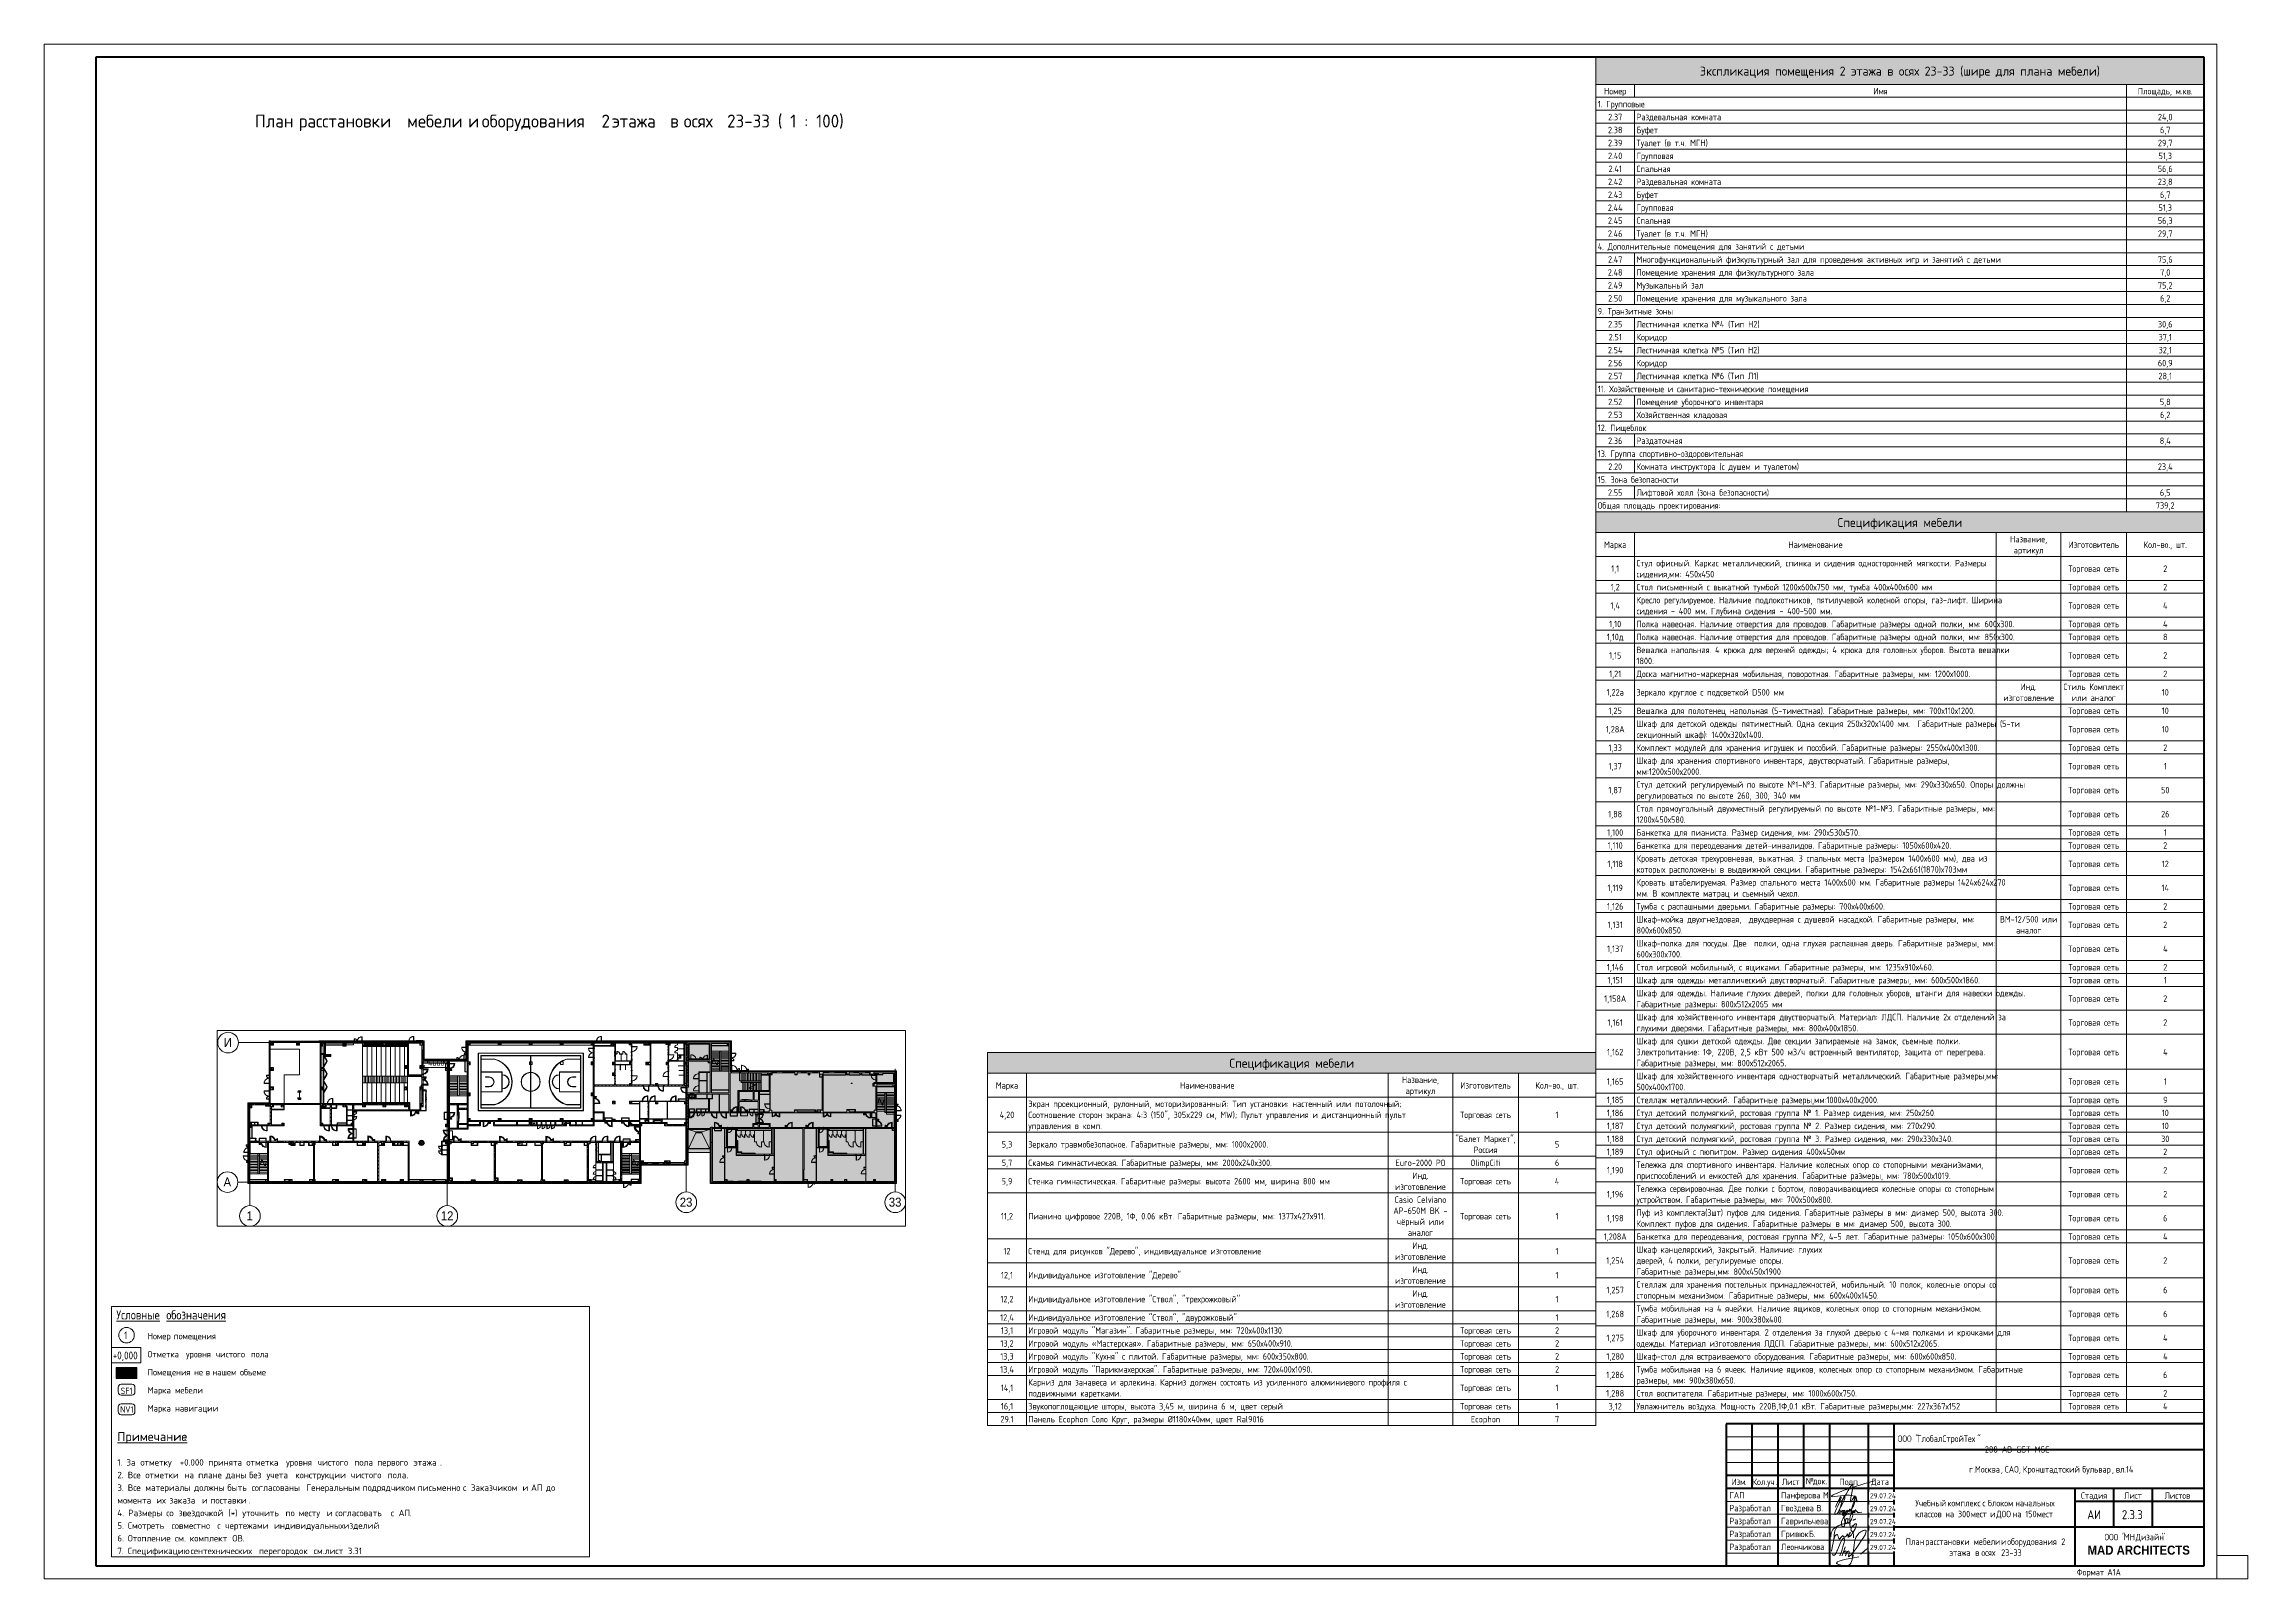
# Paper-space layout 'Layout1' of a CAD drawing. Header units: millimetres. Extents: x -841 to 12, y 0 to 594.
# The model-space entities are those that its viewports show. They can reach past a viewport. Long polylines and large blocks are cut down to what shows.
import ezdxf

# ---------------------------------------------------------------- set-up
doc = ezdxf.new("R2010")
doc.units = ezdxf.units.MM
doc.linetypes.add('200_ШТРИХ__ш1_п0_6_', pattern=[160, 100, -60])
doc.linetypes.add('Осевая', pattern=[3175, 635, -476.25, 1587.5, -476.25])
for name, color, linetype, lineweight in [('A-ANNO-DIMS', 7, 'Continuous', 9), ('A-ANNO-DIMS-500', 7, 'Continuous', 9), ('A-ANNO-NOTE', 7, 'Continuous', 9), ('A-DETL', 7, 'Continuous', 9), ('A-DETL-MBND-1', 7, '200_ШТРИХ__ш1_п0_6_', 9), ('A-DOOR-6', 7, 'Continuous', 5), ('A-GENM-2', 7, 'Continuous', 5), ('A-GLAZ-3', 7, 'Continuous', 5), ('A-GLAZ-CURT-2', 7, 'Continuous', 5), ('A-GLAZ-CWMG-2', 7, 'Continuous', 5), ('A-WALL', 7, 'Continuous', 9), ('A-WALL-4', 7, 'Continuous', 5), ('G-ANNO-LEGN', 7, 'Continuous', 9), ('G-ANNO-SCHD', 7, 'Continuous', 9), ('G-ANNO-TEXT', 7, 'Continuous', 9), ('G-ANNO-TTLB', 7, 'Continuous', 9), ('I-WALL-4', 7, 'Continuous', 5), ('S-COLS-1', 7, 'Continuous', 5), ('S-STRS-2', 7, 'Continuous', 5), ('S-STRS-MBND-1', 7, 'Continuous', 5), ('Оси', 7, 'Continuous', 9), ('Оси-1', 7, 'Continuous', 20), ('Оси-2', 7, 'Осевая', 9)]:
    doc.layers.add(name, color=color, linetype=linetype, lineweight=lineweight)
for name, color, linetype, lineweight, true_color in [('A-DETL-2', 7, 'Continuous', 5, 0x737373), ('A-DETL-GENF-1', 7, 'Continuous', 9, 0xf5f5f5), ('A-DETL-GENF-3', 7, 'Continuous', 5, 0xb7b7b7), ('A-DETL-GENF-4', 7, 'Continuous', 5, 0xaaaaaa), ('A-DOOR-3', 7, 'Continuous', 5, 0xb7b7b7), ('A-DOOR-4', 7, 'Continuous', 5, 0xaaaaaa), ('A-DOOR-5', 7, 'Continuous', 5, 0xe2e2e2), ('A-DOOR-7', 7, 'Continuous', 5, 0x737373), ('A-DOOR-FRAM-3', 7, 'Continuous', 5, 0xb7b7b7), ('A-DOOR-FRAM-4', 7, 'Continuous', 5, 0xe2e2e2), ('A-DOOR-FRAM-5', 7, 'Continuous', 5, 0xaaaaaa), ('A-FLOR-1', 7, 'Continuous', 5, 0xaaaaaa), ('A-FLOR-2', 7, 'Continuous', 5, 0xb7b7b7), ('A-GENM-3', 7, 'Continuous', 5, 0x737373), ('A-GENM-4', 7, 'Continuous', 5, 0xe2ddcd), ('A-GLAZ-2', 7, 'Continuous', 5, 0x737373), ('A-GLAZ-CURT-3', 7, 'Continuous', 5, 0x737373), ('A-GLAZ-CWMG-3', 7, 'Continuous', 5, 0x383e42), ('A-GLAZ-CWMG-4', 7, 'Continuous', 5, 0x737373), ('A-ROOF-1', 7, 'Continuous', 5, 0x737373), ('A-WALL-2', 7, 'Continuous', 5, 0x737373), ('A-WALL-3', 7, 'Continuous', 9, 0x737373), ('A-WALL-PATT-1', 7, 'Continuous', 5, 0x787878), ('G-ANNO-TEXT-1', 7, 'Continuous', 9, 0x3c3c3c), ('G-ANNO-TEXT-2', 7, 'Continuous', 9, 0x008000), ('I-WALL-1', 7, 'Continuous', 5, 0xe7e7e7), ('I-WALL-2', 7, 'Continuous', 9, 0xe7e7e7), ('I-WALL-3', 7, 'Continuous', 5, 0x737373), ('I-WALL-5', 7, 'Continuous', 5, 0x787878), ('M-EQPM-5', 7, 'Continuous', 5, 0x737373), ('S-COLS-2', 7, 'Continuous', 5, 0x737373), ('S-STRS-3', 7, 'Continuous', 5, 0x737373), ('S-STRS-MBND-2', 7, 'Continuous', 5, 0x737373)]:
    doc.layers.add(name, color=color, linetype=linetype, lineweight=lineweight, true_color=true_color)
doc.layers.add('A-DETL-GENF-2', color=7, linetype='Continuous', lineweight=9, true_color=0xc0c0c0, transparency=0.4)
doc.layers.add('G-ANNO-NPLT', color=7, linetype='Continuous', plot=False)
doc.styles.add('Arial_1', font='arial.ttf', dxfattribs={"width": 0.9, "height": 1750})
doc.styles.add('Arial_B', font='', dxfattribs={"width": 0.9, "height": 3.5})
doc.styles.add('GOST Common_10', font='GOST_Common.ttf', dxfattribs={"width": 0.9, "height": 2})
doc.styles.add('GOST Common_3', font='GOST_Common.ttf', dxfattribs={"height": 250})
doc.styles.add('GOST Common_4', font='GOST_Common.ttf', dxfattribs={"width": 0.9, "height": 300})
doc.styles.add('GOST Common_5', font='GOST_Common.ttf', dxfattribs={"width": 0.9, "height": 350})
doc.styles.add('GOST Common_6', font='GOST_Common.ttf', dxfattribs={"height": 5})
doc.styles.add('GOST Common_7', font='GOST_Common.ttf', dxfattribs={"height": 3.5})
doc.styles.add('GOST Common_8', font='GOST_Common.ttf', dxfattribs={"width": 0.9, "height": 2.5})
doc.styles.add('GOST Common_9', font='GOST_Common.ttf', dxfattribs={"width": 0.9, "height": 3.5})
doc.styles.add('ISOCPEUR', font='isocpeur.ttf', dxfattribs={"width": 0.9, "height": 250})
doc.styles.add('ISOCPEUR_2', font='isocpeur.ttf', dxfattribs={"height": 250})
doc.styles.add('ISOCPEUR_3', font='isocpeur.ttf', dxfattribs={"height": 350})
doc.styles.add('ISOCPEUR_4', font='isocpeur.ttf', dxfattribs={"width": 0.9, "height": 1000})
doc.styles.get('Arial_B').set_extended_font_data('Arial', bold=True)
doc.dimstyles.new('ISO-2_0_0_9К_Средний_округл2_1', dxfattribs={"dimscale": 304.8, "dimtxt": 995.981176, "dimasz": 2.46063, "dimexe": 1.968504, "dimexo": 0, "dimgap": 0, "dimtad": 1, "dimdec": 0, "dimrnd": 10, "dimzin": 0, "dimdsep": 46, "dimtxsty": 'ISOCPEUR_4', "dimblk1": 'OBLIQUE', "dimblk2": 'OBLIQUE', "dimsah": 1, "dimcen": 0.09, "dimdle": 1.968504, "dimazin": 0, "dimtfac": 1, "dimtdec": 4, "dimtix": 1, "dimtmove": 0, "dimatfit": 3, "dimfxl": 1, "dimtvp": 1, "dimtolj": 1, "dimtzin": 0, "dimarcsym": 2})
pattern_1 = [(45, (165843.6, 0), (-285.1231, 285.1231), []), (45, (166128.7, 0), (-285.1231, 285.1231), [504.031, -100.806, 16.764, -84.042])]
pattern_2 = [(135, (165843.6, 0), (-353.5534, -353.5534), [])]
pattern_3 = [(135, (165843.58, 0), (-176.7767, -176.7767), [])]
pattern_4 = [(45, (165843.6, 0), (-353.5534, 353.5534), []), (135, (165843.6, 0), (-353.5534, -353.5534), [])]
pattern_5 = [(45, (165843.58, 0), (-176.7767, 176.7767), [])]
pattern_6 = [(135, (1751.41, 164.685), (-14.14214, -14.14214), []), (225, (1751.41, 164.685), (14.14214, -14.14214), [])]
pattern_7 = [(45, (-371.384, 164.685), (-14.1421, 14.1421), []), (135, (-371.384, 164.685), (-14.1421, -14.1421), [])]
pattern_8 = [(135, (165843.6, 0), (-377.1708, -377.1708), [533.4, -88.9, 17.78, -88.9]), (135, (165843.6, 376.94), (-377.1708, -377.1708), []), (50, (165843.6, 0), (637.6445, -55.7866), [66.675, -733.425]), (355, (165843.6, 0), (-123.3494, 668.699), [53.34, -586.74]), (100.451, (165896.7, -4.65), (514.299, 612.908), [56.665, -623.315]), (46.184, (165843.6, 177.8), (948.7764, -147.15), [100.012, -1100.137]), (96.636, (165922.65, 165.5), (830.909, 865.997), [84.998, -934.973]), (351.184, (165843.6, 177.8), (830.918, 865.988), [80.01, -880.11]), (21, (165932.5, 133.35), (530.6506, -357.9283), [66.675, -733.425]), (326, (165932.5, 133.35), (216.308, 644.6585), [53.34, -586.74]), (71.451, (165976.7, 103.5), (746.9596, 286.7243), [56.665, -623.315]), (37.5, (165843.58, 0), (10.81053, 295.9426), [16.764, -562.864, 16.764, -578.866, -588.962]), (37.5, (165843.58, 0), (10.81053, 295.9426), [-1175.258, 16.764, -572.198]), (7.5, (165843.58, 0), (233.8692, 350.6318), [16.764, -322.834, 16.764, -549.529, -224.472]), (7.5, (165843.58, 0), (233.8692, 350.6318), [-905.891, 16.764, -207.708]), (327.5, (165645.34, 0), (474.5678, -20.0513), [16.764, -205.486, 16.764, -676.656, -920.115]), (327.5, (165645.34, 0), (474.5678, -20.0513), [-915.67, 16.764, -903.351]), (317.5, (165556.44, 0), (518.4522, 88.9934), [16.764, -272.161, 16.764, -443.738, -653.415]), (317.5, (165556.44, 0), (518.4522, 88.9934), [-749.427, 16.764, -636.651])]
pattern_9 = [(135, (1751.41, 174.685), (-14.14214, -14.14214), []), (225, (1751.41, 174.685), (14.14214, -14.14214), [])]
pattern_10 = [(45, (-371.384, 174.685), (-14.1421, 14.1421), []), (135, (-371.384, 174.685), (-14.1421, -14.1421), [])]
pattern_11 = [(135, (1751.41, 104.685), (-14.14214, -14.14214), []), (225, (1751.41, 104.685), (14.14214, -14.14214), [])]
pattern_12 = [(45, (-371.384, 104.685), (-14.1421, 14.1421), []), (135, (-371.384, 104.685), (-14.1421, -14.1421), [])]
pattern_13 = [(135, (1951.41, 164.685), (-14.14214, -14.14214), []), (225, (1951.41, 164.685), (14.14214, -14.14214), [])]
pattern_14 = [(45, (-171.384, 164.685), (-14.1421, 14.1421), []), (135, (-171.384, 164.685), (-14.1421, -14.1421), [])]
pattern_15 = [(45, (165843.6, 0), (-530.33, 530.33), []), (135, (165843.6, 0), (-530.33, -530.33), [])]

psp = doc.layouts.get("Layout1")

# ---------------------------------------------------------------- texts
at = {"layer": 'G-ANNO-SCHD', "line_spacing_factor": 1.022761}
for s, insert, char_height, width, attachment_point, style in [('Экспликация помещения 2 этажа в осях 23-33 (шире для плана мебели)', (-122.7, 585.29), 3.5, 184.1471, 2, 'GOST Common_7'), ('1. Групповые', (-239.65, 572.03), 2.5, 20.2144, 1, 'GOST Common_8'), ('Номер', (-232.9, 577.04), 2.5, 9.896, 2, 'GOST Common_8'), ('Имя', (-130.2, 577.04), 2.5, 6.1548, 2, 'GOST Common_8'), ('Площадь, м.кв.', (-20.01, 577.04), 2.5, 23.8349, 2, 'GOST Common_8'), ('2.37', (-232.9, 567.02), 2.5, 6.4264, 2, 'GOST Common_8'), ('Раздевальная комната', (-224.65, 567.02), 2.5, 38.7996, 1, 'GOST Common_8'), ('24,0', (-20.01, 567.02), 2.5, 6.8186, 2, 'GOST Common_8'), ('2.38', (-232.9, 562), 2.5, 6.4264, 2, 'GOST Common_8'), ('2.39', (-232.9, 556.99), 2.5, 6.4264, 2, 'GOST Common_8'), ('Туалет (в т.ч. МГН)', (-224.65, 556.99), 2.5, 31.4983, 1, 'GOST Common_8'), ('Буфет', (-224.65, 562), 2.5, 10.7106, 1, 'GOST Common_8'), ('29,7', (-20.01, 556.99), 2.5, 6.5471, 2, 'GOST Common_8'), ('6,7', (-20.01, 562), 2.5, 4.6765, 2, 'GOST Common_8'), ('2.40', (-232.9, 551.98), 2.5, 6.6979, 2, 'GOST Common_8'), ('2.41', (-232.9, 546.97), 2.5, 6.185, 2, 'GOST Common_8'), ('Спальная', (-224.65, 546.97), 2.5, 15.5078, 1, 'GOST Common_8'), ('Групповая', (-224.65, 551.98), 2.5, 17.1068, 1, 'GOST Common_8'), ('56,6', (-20.01, 546.97), 2.5, 6.5471, 2, 'GOST Common_8'), ('51,3', (-20.01, 551.98), 2.5, 6.0341, 2, 'GOST Common_8'), ('2.42', (-232.9, 541.96), 2.5, 6.6979, 2, 'GOST Common_8'), ('Раздевальная комната', (-224.65, 541.96), 2.5, 38.7996, 1, 'GOST Common_8'), ('23,8', (-20.01, 541.96), 2.5, 6.5471, 2, 'GOST Common_8'), ('2.44', (-232.9, 531.94), 2.5, 6.9694, 2, 'GOST Common_8'), ('2.43', (-232.9, 536.95), 2.5, 6.6979, 2, 'GOST Common_8'), ('Буфет', (-224.65, 536.95), 2.5, 10.7106, 1, 'GOST Common_8'), ('Групповая', (-224.65, 531.94), 2.5, 17.1068, 1, 'GOST Common_8'), ('51,3', (-20.01, 531.94), 2.5, 6.0341, 2, 'GOST Common_8'), ('6,7', (-20.01, 536.95), 2.5, 4.6765, 2, 'GOST Common_8'), ('2.45', (-232.9, 526.92), 2.5, 6.6979, 2, 'GOST Common_8'), ('2.46', (-232.9, 521.91), 2.5, 6.6979, 2, 'GOST Common_8'), ('Туалет (в т.ч. МГН)', (-224.65, 521.91), 2.5, 31.4983, 1, 'GOST Common_8'), ('Спальная', (-224.65, 526.92), 2.5, 15.5078, 1, 'GOST Common_8'), ('56,3', (-20.01, 526.92), 2.5, 6.5471, 2, 'GOST Common_8'), ('29,7', (-20.01, 521.91), 2.5, 6.5471, 2, 'GOST Common_8'), ('4. Дополнительные помещения для занятий с детьми', (-239.65, 516.9), 2.5, 87.103, 1, 'GOST Common_8'), ('2.47', (-232.9, 511.89), 2.5, 6.6979, 2, 'GOST Common_8'), ('Многофункциональный физкультурный зал для проведения активных игр и занятий с детьми', (-224.65, 511.89), 2.5, 153.4183, 1, 'GOST Common_8'), ('75,6', (-20.01, 511.89), 2.5, 6.5471, 2, 'GOST Common_8'), ('2.48', (-232.9, 506.88), 2.5, 6.6979, 2, 'GOST Common_8'), ('Помещение хранения для физкультурного зала', (-224.65, 506.88), 2.5, 77.8405, 1, 'GOST Common_8'), ('7,0', (-20.01, 506.88), 2.5, 4.6765, 2, 'GOST Common_8'), ('2.49', (-232.9, 501.87), 2.5, 6.6979, 2, 'GOST Common_8'), ('2.50', (-232.9, 496.86), 2.5, 6.4264, 2, 'GOST Common_8'), ('Музыкальный зал', (-224.65, 501.87), 2.5, 28.5114, 1, 'GOST Common_8'), ('Помещение хранения для музыкального зала', (-224.65, 496.86), 2.5, 73.8278, 1, 'GOST Common_8'), ('75,2', (-20.01, 501.87), 2.5, 6.5471, 2, 'GOST Common_8'), ('6,2', (-20.01, 496.86), 2.5, 4.6765, 2, 'GOST Common_8'), ('9. Транзитные зоны', (-239.65, 491.84), 2.5, 32.1318, 1, 'GOST Common_8'), ('2.35', (-232.9, 486.83), 2.5, 6.4264, 2, 'GOST Common_8'), ('Лестничная клетка №4 (Тип Н2)', (-224.65, 486.83), 2.5, 52.7686, 1, 'GOST Common_8'), ('30,6', (-20.01, 486.83), 2.5, 6.5471, 2, 'GOST Common_8'), ('2.51', (-232.9, 481.82), 2.5, 5.9135, 2, 'GOST Common_8'), ('Коридор', (-224.65, 481.82), 2.5, 13.3656, 1, 'GOST Common_8'), ('37,1', (-20.01, 481.82), 2.5, 6.0341, 2, 'GOST Common_8'), ('2.54', (-232.9, 476.81), 2.5, 6.6979, 2, 'GOST Common_8'), ('2.56', (-232.9, 471.8), 2.5, 6.4264, 2, 'GOST Common_8'), ('Лестничная клетка №5 (Тип Н2)', (-224.65, 476.81), 2.5, 52.4971, 1, 'GOST Common_8'), ('Коридор', (-224.65, 471.8), 2.5, 13.3656, 1, 'GOST Common_8'), ('60,9', (-20.01, 471.8), 2.5, 6.5471, 2, 'GOST Common_8'), ('32,1', (-20.01, 476.81), 2.5, 6.0341, 2, 'GOST Common_8'), ('11. Хозяйственные и санитарно-технические помещения', (-239.65, 461.77), 2.5, 92.8052, 1, 'GOST Common_8'), ('2.57', (-232.9, 466.79), 2.5, 6.4264, 2, 'GOST Common_8'), ('Лестничная клетка №6 (Тип Л1)', (-224.65, 466.79), 2.5, 51.9842, 1, 'GOST Common_8'), ('28,1', (-20.01, 466.79), 2.5, 6.0341, 2, 'GOST Common_8'), ('2.52', (-232.9, 456.76), 2.5, 6.4264, 2, 'GOST Common_8'), ('Помещение уборочного инвентаря', (-224.65, 456.76), 2.5, 56.4193, 1, 'GOST Common_8'), ('5,8', (-20.01, 456.76), 2.5, 4.6765, 2, 'GOST Common_8'), ('12. Пищеблок', (-239.65, 446.74), 2.5, 21.029, 1, 'GOST Common_8'), ('2.53', (-232.9, 451.75), 2.5, 6.4264, 2, 'GOST Common_8'), ('Хозяйственная кладовая', (-224.65, 451.75), 2.5, 41.7563, 1, 'GOST Common_8'), ('6,2', (-20.01, 451.75), 2.5, 4.6765, 2, 'GOST Common_8'), ('13. Группа спортивно-оздоровительная', (-239.65, 436.72), 2.5, 65.1688, 1, 'GOST Common_8'), ('2.36', (-232.9, 441.73), 2.5, 6.4264, 2, 'GOST Common_8'), ('Раздаточная', (-224.65, 441.73), 2.5, 22.085, 1, 'GOST Common_8'), ('8,4', (-20.01, 441.73), 2.5, 4.948, 2, 'GOST Common_8'), ('15. Зона безопасности', (-239.65, 426.69), 2.5, 36.4764, 1, 'GOST Common_8'), ('2.20', (-232.9, 431.71), 2.5, 6.4264, 2, 'GOST Common_8'), ('Комната инструктора (с душем и туалетом)', (-224.65, 431.71), 2.5, 73.5261, 1, 'GOST Common_8'), ('23,4', (-20.01, 431.71), 2.5, 6.8186, 2, 'GOST Common_8'), ('2.55', (-232.9, 421.68), 2.5, 6.4264, 2, 'GOST Common_8'), ('Лифтовой холл (зона безопасности)', (-224.65, 421.68), 2.5, 59.0743, 1, 'GOST Common_8'), ('6,5', (-20.01, 421.68), 2.5, 4.6765, 2, 'GOST Common_8'), ('Общая площадь проектирования:', (-239.65, 416.67), 2.5, 54.5789, 1, 'GOST Common_8'), ('Спецификация мебели', (-122.7, 410.6), 3.5, 57.187, 2, 'GOST Common_7'), ('739,2', (-20.01, 416.67), 2.5, 8.4176, 2, 'GOST Common_8'), ('Марка', (-232.9, 401.51), 2.5, 10.4391, 2, 'GOST Common_8'), ('Наименование', (-155.39, 401.51), 2.5, 23.5332, 2, 'GOST Common_8'), ('Название,\\Pартикул', (-72.88, 403.64), 2.5, 16.5939, 2, 'GOST Common_8'), ('Изготовитель', (-47.68, 401.51), 2.5, 23.684, 2, 'GOST Common_8'), ('Кол-во., шт.', (-19.99, 401.51), 2.5, 19.8222, 2, 'GOST Common_8'), ('Стул офисный. Каркас металлический, спинка и сидения односторонней мягкости. Размеры\\Pсидения,мм: 450х450', (-224.65, 394.36), 2.5, 149.8279, 1, 'GOST Common_8'), ('1,2', (-232.9, 385.09), 2.5, 4.1636, 2, 'GOST Common_8'), ('1,1', (-232.9, 392.23), 2.5, 3.6507, 2, 'GOST Common_8'), ('Стол письменный с выкатной тумбой 1200х600х750 мм, тумба 400х400х600 мм', (-224.65, 385.09), 2.5, 128.1653, 1, 'GOST Common_8'), ('Торговая сеть', (-47.68, 392.23), 2.5, 24.2271, 2, 'GOST Common_8'), ('Торговая сеть', (-47.68, 385.09), 2.5, 24.2271, 2, 'GOST Common_8'), ('\\fGOST Common|b0|i0|c204|p34|;\\W.9;2', (-19.99, 392.23), 2.5, 1.8706, 2, 'GOST Common_8'), ('\\fGOST Common|b0|i0|c204|p34|;\\W.9;2', (-19.99, 385.09), 2.5, 1.8706, 2, 'GOST Common_8'), ('1,4', (-232.9, 377.95), 2.5, 4.4351, 2, 'GOST Common_8'), ('Кресло регулируемое. Наличие подлокотников, пятилучевой колесной опоры, газ-лифт. Ширина\\Pсидения - 400 мм. Глубина сидения - 400-500 мм.', (-224.65, 380.08), 2.5, 157.431, 1, 'GOST Common_8'), ('Торговая сеть', (-47.68, 377.95), 2.5, 24.2271, 2, 'GOST Common_8'), ('\\fGOST Common|b0|i0|c204|p34|;\\W.9;4', (-19.99, 377.95), 2.5, 2.1421, 2, 'GOST Common_8'), ('1,10', (-232.9, 370.81), 2.5, 5.5212, 2, 'GOST Common_8'), ('Полка навесная. Наличие отверстия для проводов. Габаритные размеры одной полки, мм: 600х300.', (-224.65, 370.81), 2.5, 161.4739, 1, 'GOST Common_8'), ('Торговая сеть', (-47.68, 370.81), 2.5, 24.2271, 2, 'GOST Common_8'), ('\\fGOST Common|b0|i0|c204|p34|;\\W.9;4', (-19.99, 370.81), 2.5, 2.1421, 2, 'GOST Common_8'), ('1,10д', (-232.9, 365.8), 2.5, 7.3918, 2, 'GOST Common_8'), ('1,15', (-232.9, 358.65), 2.5, 5.5212, 2, 'GOST Common_8'), ('Вешалка напольная. 4 крюка для верхней одежды; 4 крюка для головных уборов. Высота вешалки\\P1800.', (-224.65, 360.78), 2.5, 159.9955, 1, 'GOST Common_8'), ('Полка навесная. Наличие отверстия для проводов. Габаритные размеры одной полки, мм: 850х300.', (-224.65, 365.8), 2.5, 161.4739, 1, 'GOST Common_8'), ('Торговая сеть', (-47.68, 365.8), 2.5, 24.2271, 2, 'GOST Common_8'), ('Торговая сеть', (-47.68, 358.65), 2.5, 24.2271, 2, 'GOST Common_8'), ('\\fGOST Common|b0|i0|c204|p34|;\\W.9;8', (-19.99, 365.8), 2.5, 1.8706, 2, 'GOST Common_8'), ('\\fGOST Common|b0|i0|c204|p34|;\\W.9;2', (-19.99, 358.65), 2.5, 1.8706, 2, 'GOST Common_8'), ('1,21', (-232.9, 351.51), 2.5, 5.5212, 2, 'GOST Common_8'), ('Доска магнитно-маркерная мобильная, поворотная. Габаритные размеры, мм: 1200х1000.', (-224.65, 351.51), 2.5, 147.2031, 1, 'GOST Common_8'), ('Торговая сеть', (-47.68, 351.51), 2.5, 24.2271, 2, 'GOST Common_8'), ('\\fGOST Common|b0|i0|c204|p34|;\\W.9;2', (-19.99, 351.51), 2.5, 1.8706, 2, 'GOST Common_8'), ('1,22а', (-232.9, 344.37), 2.5, 8.1763, 2, 'GOST Common_8'), ('Зеркало круглое с подсветкой D500 мм', (-224.65, 344.37), 2.5, 63.962, 1, 'GOST Common_8'), ('Инд.\\Pизготовление', (-72.88, 346.5), 2.5, 22.8694, 2, 'GOST Common_8'), ('Стиль Комплект\\Pили аналог', (-47.68, 346.5), 2.5, 26.8821, 2, 'GOST Common_8'), ('10', (-19.99, 344.37), 2.5, 3.2283, 2, 'GOST Common_8'), ('1,25', (-232.9, 337.23), 2.5, 6.0341, 2, 'GOST Common_8'), ('Вешалка для полотенец напольная (5-тиместная). Габаритные размеры, мм: 700х110х1200.', (-224.65, 337.23), 2.5, 149.134, 1, 'GOST Common_8'), ('Торговая сеть', (-47.68, 337.23), 2.5, 24.2271, 2, 'GOST Common_8'), ('10', (-19.99, 337.23), 2.5, 3.2283, 2, 'GOST Common_8'), ('1,28А', (-232.9, 330.08), 2.5, 8.4478, 2, 'GOST Common_8'), ('Шкаф для детской одежды пятиместный. Одна секция 250х320х1400 мм.  Габаритные размеры (5-ти\\Pсекционный шкаф): 1400х320х1400.', (-224.65, 332.21), 2.5, 163.7065, 1, 'GOST Common_8'), ('Торговая сеть', (-47.68, 330.08), 2.5, 24.2271, 2, 'GOST Common_8'), ('10', (-19.99, 330.08), 2.5, 3.2283, 2, 'GOST Common_8'), ('1,33', (-232.9, 322.94), 2.5, 6.0341, 2, 'GOST Common_8'), ('1,37', (-232.9, 315.8), 2.5, 6.0341, 2, 'GOST Common_8'), ('Шкаф для хранения спортивного инвентаря, двустворчатый. Габаритные размеры,\\Pмм:1200х500х2000.', (-224.65, 317.93), 2.5, 137.2769, 1, 'GOST Common_8'), ('Комплект модулей для хранения игрушек и пособий. Габаритные размеры: 2550х400х1300.', (-224.65, 322.94), 2.5, 147.4143, 1, 'GOST Common_8'), ('Торговая сеть', (-47.68, 322.94), 2.5, 24.2271, 2, 'GOST Common_8'), ('Торговая сеть', (-47.68, 315.8), 2.5, 24.2271, 2, 'GOST Common_8'), ('\\fGOST Common|b0|i0|c204|p34|;\\W.9;2', (-19.99, 322.94), 2.5, 1.8706, 2, 'GOST Common_8'), ('\\fGOST Common|b0|i0|c204|p34|;\\W.9;1', (-19.99, 315.8), 2.5, 1.3577, 2, 'GOST Common_8'), ('Стул детский регулируемый по высоте №1-№3. Габаритные размеры, мм: 290х330х650. Опоры должны\\Pрегулироваться по высоте 260, 300, 340 мм', (-224.65, 308.66), 2.5, 165.8184, 1, 'GOST Common_8'), ('1,87', (-232.9, 306.53), 2.5, 6.0341, 2, 'GOST Common_8'), ('Стол прямоугольный двухместный регулируемый по высоте №1-№3. Габаритные размеры, мм:\\P1200х450х580.', (-224.65, 299.38), 2.5, 153.5088, 1, 'GOST Common_8'), ('Торговая сеть', (-47.68, 306.53), 2.5, 24.2271, 2, 'GOST Common_8'), ('50', (-19.99, 306.53), 2.5, 3.7412, 2, 'GOST Common_8'), ('1,100', (-232.9, 290.11), 2.5, 7.3918, 2, 'GOST Common_8'), ('1,88', (-232.9, 297.25), 2.5, 6.0341, 2, 'GOST Common_8'), ('Банкетка для пианиста. Размер сидения, мм: 290х530х570.', (-224.65, 290.11), 2.5, 96.3654, 1, 'GOST Common_8'), ('Торговая сеть', (-47.68, 297.25), 2.5, 24.2271, 2, 'GOST Common_8'), ('Торговая сеть', (-47.68, 290.11), 2.5, 24.2271, 2, 'GOST Common_8'), ('26', (-19.99, 297.25), 2.5, 3.7412, 2, 'GOST Common_8'), ('\\fGOST Common|b0|i0|c204|p34|;\\W.9;1', (-19.99, 290.11), 2.5, 1.3577, 2, 'GOST Common_8'), ('1,110', (-232.9, 285.1), 2.5, 6.8789, 2, 'GOST Common_8'), ('Банкетка для переодевания детей-инвалидов. Габаритные размеры: 1050х600х420.', (-224.65, 285.1), 2.5, 137.639, 1, 'GOST Common_8'), ('Торговая сеть', (-47.68, 285.1), 2.5, 24.2271, 2, 'GOST Common_8'), ('\\fGOST Common|b0|i0|c204|p34|;\\W.9;2', (-19.99, 285.1), 2.5, 1.8706, 2, 'GOST Common_8'), ('1,118', (-232.9, 277.96), 2.5, 6.8789, 2, 'GOST Common_8'), ('Кровать детская трехуровневая, выкатная. 3 спальных места (размером 1400х600 мм), два из\\Pкоторых расположены в выдвижной секции. Габаритные размеры: 1542х661(1870)х703мм', (-224.65, 280.09), 2.5, 155.9526, 1, 'GOST Common_8'), ('Торговая сеть', (-47.68, 277.96), 2.5, 24.2271, 2, 'GOST Common_8'), ('12', (-19.99, 277.96), 2.5, 3.2283, 2, 'GOST Common_8'), ('1,119', (-232.9, 268.68), 2.5, 6.8789, 2, 'GOST Common_8'), ('Кровать штабелируемая. Размер спального места 1400х600 мм. Габаритные размеры 1424х624х270\\Pмм. В комплекте матрац и съемный чехол.', (-224.65, 270.82), 2.5, 165.034, 1, 'GOST Common_8'), ('Торговая сеть', (-47.68, 268.68), 2.5, 24.2271, 2, 'GOST Common_8'), ('14', (-19.99, 268.68), 2.5, 3.4998, 2, 'GOST Common_8'), ('1,126', (-232.9, 261.54), 2.5, 7.3918, 2, 'GOST Common_8'), ('Тумба с распашными дверьми. Габаритные размеры: 700х400х600.', (-224.65, 261.54), 2.5, 108.0113, 1, 'GOST Common_8'), ('Шкаф-мойка двухгнездовая,  двухдверная с душевой насадкой. Габаритные размеры, мм:\\P800х600х850.', (-224.65, 256.53), 2.5, 146.7807, 1, 'GOST Common_8'), ('ВМ-12/500 или\\Pаналог', (-72.88, 256.53), 2.5, 23.684, 2, 'GOST Common_8'), ('Торговая сеть', (-47.68, 261.54), 2.5, 24.2271, 2, 'GOST Common_8'), ('\\fGOST Common|b0|i0|c204|p34|;\\W.9;2', (-19.99, 261.54), 2.5, 1.8706, 2, 'GOST Common_8'), ('1,131', (-232.9, 254.4), 2.5, 6.8789, 2, 'GOST Common_8'), ('Торговая сеть', (-47.68, 254.4), 2.5, 24.2271, 2, 'GOST Common_8'), ('\\fGOST Common|b0|i0|c204|p34|;\\W.9;2', (-19.99, 254.4), 2.5, 1.8706, 2, 'GOST Common_8'), ('1,137', (-232.9, 245.13), 2.5, 7.3918, 2, 'GOST Common_8'), ('Шкаф-полка для посуды. Две  полки, одна глухая распашная дверь. Габаритные размеры, мм:\\P600х300х700.', (-224.65, 247.26), 2.5, 153.2071, 1, 'GOST Common_8'), ('Торговая сеть', (-47.68, 245.13), 2.5, 24.2271, 2, 'GOST Common_8'), ('\\fGOST Common|b0|i0|c204|p34|;\\W.9;4', (-19.99, 245.13), 2.5, 2.1421, 2, 'GOST Common_8'), ('1,146', (-232.9, 237.98), 2.5, 7.6634, 2, 'GOST Common_8'), ('1,151', (-232.9, 232.97), 2.5, 6.8789, 2, 'GOST Common_8'), ('Стол игровой мобильный, с ящиками. Габаритные размеры, мм: 1235х910х460.', (-224.65, 237.98), 2.5, 126.2042, 1, 'GOST Common_8'), ('Шкаф для одежды металлический двустворчатый. Габаритные размеры, мм: 600х500х1860.', (-224.65, 232.97), 2.5, 148.5608, 1, 'GOST Common_8'), ('Торговая сеть', (-47.68, 237.98), 2.5, 24.2271, 2, 'GOST Common_8'), ('Торговая сеть', (-47.68, 232.97), 2.5, 24.2271, 2, 'GOST Common_8'), ('\\fGOST Common|b0|i0|c204|p34|;\\W.9;2', (-19.99, 237.98), 2.5, 1.8706, 2, 'GOST Common_8'), ('\\fGOST Common|b0|i0|c204|p34|;\\W.9;1', (-19.99, 232.97), 2.5, 1.3577, 2, 'GOST Common_8'), ('1,158А', (-232.9, 225.83), 2.5, 9.8055, 2, 'GOST Common_8'), ('Шкаф для одежды. Наличие глухих дверей, полки для головных уборов, штанги для навески одежды.\\PГабаритные размеры: 800х512х2065 мм', (-224.65, 227.96), 2.5, 163.2841, 1, 'GOST Common_8'), ('Торговая сеть', (-47.68, 225.83), 2.5, 24.2271, 2, 'GOST Common_8'), ('\\fGOST Common|b0|i0|c204|p34|;\\W.9;2', (-19.99, 225.83), 2.5, 1.8706, 2, 'GOST Common_8'), ('1,161', (-232.9, 216.56), 2.5, 6.8789, 2, 'GOST Common_8'), ('Шкаф для хозяйственного инвентаря двустворчатый. Материал: ЛДСП. Наличие 2х отделений за\\Pглухими дверями. Габаритные размеры, мм: 800х400х1850.', (-224.65, 218.69), 2.5, 160.0558, 1, 'GOST Common_8'), ('Торговая сеть', (-47.68, 216.56), 2.5, 24.2271, 2, 'GOST Common_8'), ('\\fGOST Common|b0|i0|c204|p34|;\\W.9;2', (-19.99, 216.56), 2.5, 1.8706, 2, 'GOST Common_8'), ('1,162', (-232.9, 205.15), 2.5, 7.3918, 2, 'GOST Common_8'), ('Шкаф для сушки детской одежды. Две секции запираемые на замок, съемные полки.\\PЭлектропитание: 1Ф, 220В, 2,5 кВт 500 м3/ч встроенный вентилятор, защита от перегрева.\\PГабаритные размеры, мм: 800х512х2065.', (-224.65, 209.42), 2.5, 152.2718, 1, 'GOST Common_8'), ('Торговая сеть', (-47.68, 205.15), 2.5, 24.2271, 2, 'GOST Common_8'), ('\\fGOST Common|b0|i0|c204|p34|;\\W.9;4', (-19.99, 205.15), 2.5, 2.1421, 2, 'GOST Common_8'), ('Спецификация мебели', (-358.1, 201.34), 3.5, 57.187, 2, 'GOST Common_7'), ('Марка', (-468.3, 192.25), 2.5, 10.4391, 2, 'GOST Common_8'), ('Наименование', (-390.79, 192.25), 2.5, 23.5332, 2, 'GOST Common_8'), ('Название,\\Pартикул', (-308.28, 194.38), 2.5, 16.5939, 2, 'GOST Common_8'), ('Изготовитель', (-283.08, 192.25), 2.5, 23.684, 2, 'GOST Common_8'), ('Кол-во., шт.', (-255.39, 192.25), 2.5, 19.8222, 2, 'GOST Common_8'), ('1,165', (-232.9, 193.75), 2.5, 7.3918, 2, 'GOST Common_8'), ('Шкаф для хозяйственного инвентаря одностворчатый металлический. Габаритные размеры,мм:\\P500х400х1700.', (-224.65, 195.88), 2.5, 158.7283, 1, 'GOST Common_8'), ('Торговая сеть', (-47.68, 193.75), 2.5, 24.2271, 2, 'GOST Common_8'), ('\\fGOST Common|b0|i0|c204|p34|;\\W.9;1', (-19.99, 193.75), 2.5, 1.3577, 2, 'GOST Common_8'), ('4,20', (-468.3, 180.85), 2.5, 6.8186, 2, 'GOST Common_8'), ('Экран проекционный, рулонный, моторизированный: Тип установки: настенный или потолочный;\\PСоотношение сторон экрана: 4:3 (150", 305x229 см, MW); Пульт управления и дистанционный пульт\\Pуправления в комп.', (-460.05, 185.11), 2.5, 162.1074, 1, 'GOST Common_8'), ('Торговая сеть', (-283.08, 180.85), 2.5, 24.2271, 2, 'GOST Common_8'), ('\\fGOST Common|b0|i0|c204|p34|;\\W.9;1', (-255.39, 180.85), 2.5, 1.3577, 2, 'GOST Common_8'), ('1,185', (-232.9, 186.61), 2.5, 7.3918, 2, 'GOST Common_8'), ('1,186', (-232.9, 181.6), 2.5, 7.3918, 2, 'GOST Common_8'), ('Стеллаж металлический. Габаритные размеры,мм:1000х400х2000.', (-224.65, 186.61), 2.5, 108.0113, 1, 'GOST Common_8'), ('Стул детский полумягкий, ростовая группа № 1. Размер сидения, мм: 250х260.', (-224.65, 181.6), 2.5, 127.8335, 1, 'GOST Common_8'), ('Торговая сеть', (-47.68, 186.61), 2.5, 24.2271, 2, 'GOST Common_8'), ('Торговая сеть', (-47.68, 181.6), 2.5, 24.2271, 2, 'GOST Common_8'), ('10', (-19.99, 181.6), 2.5, 3.2283, 2, 'GOST Common_8'), ('\\fGOST Common|b0|i0|c204|p34|;\\W.9;9', (-19.99, 186.61), 2.5, 1.8706, 2, 'GOST Common_8'), ('"Балет Маркет",\\PРоссия', (-283.08, 171.57), 2.5, 28.1493, 2, 'GOST Common_8'), ('1,188', (-232.9, 171.57), 2.5, 7.3918, 2, 'GOST Common_8'), ('1,187', (-232.9, 176.58), 2.5, 7.3918, 2, 'GOST Common_8'), ('Стул детский полумягкий, ростовая группа № 2. Размер сидения, мм: 270х290.', (-224.65, 176.58), 2.5, 128.3464, 1, 'GOST Common_8'), ('Стул детский полумягкий, ростовая группа № 3. Размер сидения, мм: 290х330х340.', (-224.65, 171.57), 2.5, 136.1003, 1, 'GOST Common_8'), ('Торговая сеть', (-47.68, 176.58), 2.5, 24.2271, 2, 'GOST Common_8'), ('Торговая сеть', (-47.68, 171.57), 2.5, 24.2271, 2, 'GOST Common_8'), ('30', (-19.99, 171.57), 2.5, 3.7412, 2, 'GOST Common_8'), ('10', (-19.99, 176.58), 2.5, 3.2283, 2, 'GOST Common_8'), ('5,3', (-468.3, 169.44), 2.5, 4.6765, 2, 'GOST Common_8'), ('5,7', (-468.3, 162.3), 2.5, 4.6765, 2, 'GOST Common_8'), ('Зеркало травмобезопасное. Габаритные размеры, мм: 1000х2000.', (-460.05, 169.44), 2.5, 106.9553, 1, 'GOST Common_8'), ('Скамья гимнастическая. Габаритные размеры, мм: 2000х240х300.', (-460.05, 162.3), 2.5, 107.7397, 1, 'GOST Common_8'), ('Euro-2000 РО', (-308.28, 162.3), 2.5, 21.8135, 2, 'GOST Common_8'), ('OlimpCiti', (-283.08, 162.3), 2.5, 13.4562, 2, 'GOST Common_8'), ('\\fGOST Common|b0|i0|c204|p34|;\\W.9;5', (-255.39, 169.44), 2.5, 1.8706, 2, 'GOST Common_8'), ('\\fGOST Common|b0|i0|c204|p34|;\\W.9;6', (-255.39, 162.3), 2.5, 1.8706, 2, 'GOST Common_8'), ('1,189', (-232.9, 166.56), 2.5, 7.3918, 2, 'GOST Common_8'), ('Стул офисный с пюпитром. Размер сидения 400х450мм', (-224.65, 166.56), 2.5, 88.6417, 1, 'GOST Common_8'), ('Торговая сеть', (-47.68, 166.56), 2.5, 24.2271, 2, 'GOST Common_8'), ('\\fGOST Common|b0|i0|c204|p34|;\\W.9;2', (-19.99, 166.56), 2.5, 1.8706, 2, 'GOST Common_8'), ('5,9', (-468.3, 155.16), 2.5, 4.6765, 2, 'GOST Common_8'), ('Стенка гимнастическая. Габаритные размеры: высота 2600 мм, ширина 800 мм', (-460.05, 155.16), 2.5, 129.7041, 1, 'GOST Common_8'), ('Инд.\\Pизготовление', (-308.28, 157.29), 2.5, 22.8694, 2, 'GOST Common_8'), ('Торговая сеть', (-283.08, 155.16), 2.5, 24.2271, 2, 'GOST Common_8'), ('\\fGOST Common|b0|i0|c204|p34|;\\W.9;4', (-255.39, 155.16), 2.5, 2.1421, 2, 'GOST Common_8'), ('1,190', (-232.9, 159.42), 2.5, 7.3918, 2, 'GOST Common_8'), ('Тележка для спортивного инвентаря. Наличие колесных опор со стопорными механизмами,\\Pприспособлений и емкостей для хранения. Габаритные размеры, мм: 780х500х1019.', (-224.65, 161.55), 2.5, 149.4659, 1, 'GOST Common_8'), ('Торговая сеть', (-47.68, 159.42), 2.5, 24.2271, 2, 'GOST Common_8'), ('\\fGOST Common|b0|i0|c204|p34|;\\W.9;2', (-19.99, 159.42), 2.5, 1.8706, 2, 'GOST Common_8'), ('Casio Celviano\\PAP-650M BK -\\Pчёрный или\\Pаналог', (-308.28, 148.02), 2.5, 22.4772, 2, 'GOST Common_8'), ('1,196', (-232.9, 150.15), 2.5, 7.3918, 2, 'GOST Common_8'), ('Тележка сервировочная. Две полки с бортом, поворачивающиеся колесные опоры со стопорным\\Pустройством. Габаритные размеры, мм: 700х500х800.', (-224.65, 152.28), 2.5, 156.0733, 1, 'GOST Common_8'), ('Торговая сеть', (-47.68, 150.15), 2.5, 24.2271, 2, 'GOST Common_8'), ('\\fGOST Common|b0|i0|c204|p34|;\\W.9;2', (-19.99, 150.15), 2.5, 1.8706, 2, 'GOST Common_8'), ('11,2', (-468.3, 141.62), 2.5, 5.5212, 2, 'GOST Common_8'), ('Пианино цифровое 220В, 1Ф, 0.06 кВт. Габаритные размеры, мм: 1377х427х911.', (-460.05, 141.62), 2.5, 127.049, 1, 'GOST Common_8'), ('Торговая сеть', (-283.08, 141.62), 2.5, 24.2271, 2, 'GOST Common_8'), ('\\fGOST Common|b0|i0|c204|p34|;\\W.9;1', (-255.39, 141.62), 2.5, 1.3577, 2, 'GOST Common_8'), ('1,198', (-232.9, 140.87), 2.5, 7.3918, 2, 'GOST Common_8'), ('Пуф из комплекта(3шт) пуфов для сидения. Габаритные размеры в мм: диамер 500, высота 300.\\PКомплект пуфов для сидения. Габаритные размеры в мм: диамер 500, высота 300.', (-224.65, 143), 2.5, 155.8018, 1, 'GOST Common_8'), ('Торговая сеть', (-47.68, 140.87), 2.5, 24.2271, 2, 'GOST Common_8'), ('\\fGOST Common|b0|i0|c204|p34|;\\W.9;6', (-19.99, 140.87), 2.5, 1.8706, 2, 'GOST Common_8'), ('12', (-468.3, 128.09), 2.5, 3.2283, 2, 'GOST Common_8'), ('Стенд для рисунков "Дерево", индивидуальное изготовление', (-460.05, 128.09), 2.5, 100.1971, 1, 'GOST Common_8'), ('Инд.\\Pизготовление', (-308.28, 130.22), 2.5, 22.8694, 2, 'GOST Common_8'), ('\\fGOST Common|b0|i0|c204|p34|;\\W.9;1', (-255.39, 128.09), 2.5, 1.3577, 2, 'GOST Common_8'), ('1,208А', (-232.9, 133.73), 2.5, 10.3184, 2, 'GOST Common_8'), ('Шкаф канцелярский, закрытый. Наличие: глухих\\Pдверей, 4 полки, регулируемые опоры.\\PГабаритные размеры,мм: 800х450х1900', (-224.65, 128.72), 2.5, 79.2284, 1, 'GOST Common_8'), ('Банкетка для переодевания, ростовая группа №2, 4-5 лет. Габаритные размеры: 1050х600х300.', (-224.65, 133.73), 2.5, 158.2758, 1, 'GOST Common_8'), ('Торговая сеть', (-47.68, 133.73), 2.5, 24.2271, 2, 'GOST Common_8'), ('\\fGOST Common|b0|i0|c204|p34|;\\W.9;4', (-19.99, 133.73), 2.5, 2.1421, 2, 'GOST Common_8'), ('Инд.\\Pизготовление', (-308.28, 120.95), 2.5, 22.8694, 2, 'GOST Common_8'), ('1,254', (-232.9, 124.46), 2.5, 8.1763, 2, 'GOST Common_8'), ('Торговая сеть', (-47.68, 124.46), 2.5, 24.2271, 2, 'GOST Common_8'), ('\\fGOST Common|b0|i0|c204|p34|;\\W.9;2', (-19.99, 124.46), 2.5, 1.8706, 2, 'GOST Common_8'), ('12,1', (-468.3, 118.82), 2.5, 5.5212, 2, 'GOST Common_8'), ('Индивидуальное изготовление "Дерево"', (-460.05, 118.82), 2.5, 66.4963, 1, 'GOST Common_8'), ('Инд.\\Pизготовление', (-308.28, 111.67), 2.5, 22.8694, 2, 'GOST Common_8'), ('\\fGOST Common|b0|i0|c204|p34|;\\W.9;1', (-255.39, 118.82), 2.5, 1.3577, 2, 'GOST Common_8'), ('1,257', (-232.9, 113.05), 2.5, 7.9047, 2, 'GOST Common_8'), ('Стеллаж для хранения постельных принадлежностей, мобильный. 10 полок, колесные опоры со\\Pстопорным механизмом. Габаритные размеры, мм: 600х400х1450.', (-224.65, 115.19), 2.5, 153.8708, 1, 'GOST Common_8'), ('Торговая сеть', (-47.68, 113.05), 2.5, 24.2271, 2, 'GOST Common_8'), ('\\fGOST Common|b0|i0|c204|p34|;\\W.9;6', (-19.99, 113.05), 2.5, 1.8706, 2, 'GOST Common_8'), ('12,4', (-468.3, 102.4), 2.5, 6.3057, 2, 'GOST Common_8'), ('12,2', (-468.3, 109.54), 2.5, 6.0341, 2, 'GOST Common_8'), ('Индивидуальное изготовление "Ствол", "трехрожковый"', (-460.05, 109.54), 2.5, 93.5595, 1, 'GOST Common_8'), ('Индивидуальное изготовление "Ствол", "двурожковый"', (-460.05, 102.4), 2.5, 91.1458, 1, 'GOST Common_8'), ('\\fGOST Common|b0|i0|c204|p34|;\\W.9;1', (-255.39, 109.54), 2.5, 1.3577, 2, 'GOST Common_8'), ('\\fGOST Common|b0|i0|c204|p34|;\\W.9;1', (-255.39, 102.4), 2.5, 1.3577, 2, 'GOST Common_8'), ('1,268', (-232.9, 103.78), 2.5, 7.9047, 2, 'GOST Common_8'), ('Тумба мобильная на 4 ячейки. Наличие ящиков, колесных опор со стопорным механизмом.\\PГабаритные размеры, мм: 900х380х400.', (-224.65, 105.91), 2.5, 146.7807, 1, 'GOST Common_8'), ('Торговая сеть', (-47.68, 103.78), 2.5, 24.2271, 2, 'GOST Common_8'), ('\\fGOST Common|b0|i0|c204|p34|;\\W.9;6', (-19.99, 103.78), 2.5, 1.8706, 2, 'GOST Common_8'), ('13,1', (-468.3, 97.39), 2.5, 5.5212, 2, 'GOST Common_8'), ('Игровой модуль "Магазин". Габаритные размеры, мм: 720х400х1130.', (-460.05, 97.39), 2.5, 110.9982, 1, 'GOST Common_8'), ('Торговая сеть', (-283.08, 97.39), 2.5, 24.2271, 2, 'GOST Common_8'), ('\\fGOST Common|b0|i0|c204|p34|;\\W.9;2', (-255.39, 97.39), 2.5, 1.8706, 2, 'GOST Common_8'), ('1,275', (-232.9, 94.51), 2.5, 7.9047, 2, 'GOST Common_8'), ('Шкаф для уборочного инвентаря. 2 отделения за глухой дверью с 4-мя полками и крючками для\\Pодежды. Материал изготовления ЛДСП. Габаритные размеры, мм: 600х512х2065.', (-224.65, 96.64), 2.5, 157.7025, 1, 'GOST Common_8'), ('Торговая сеть', (-47.68, 94.51), 2.5, 24.2271, 2, 'GOST Common_8'), ('\\fGOST Common|b0|i0|c204|p34|;\\W.9;4', (-19.99, 94.51), 2.5, 2.1421, 2, 'GOST Common_8'), ('13,3', (-468.3, 87.37), 2.5, 6.0341, 2, 'GOST Common_8'), ('13,2', (-468.3, 92.38), 2.5, 6.0341, 2, 'GOST Common_8'), ('Игровой модуль «Мастерская». Габаритные размеры, мм: 650х400х910.', (-460.05, 92.38), 2.5, 116.4591, 1, 'GOST Common_8'), ('Игровой модуль "Кухня" с плитой. Габаритные размеры, мм: 600х350х800.', (-460.05, 87.37), 2.5, 120.7132, 1, 'GOST Common_8'), ('Торговая сеть', (-283.08, 92.38), 2.5, 24.2271, 2, 'GOST Common_8'), ('Торговая сеть', (-283.08, 87.37), 2.5, 24.2271, 2, 'GOST Common_8'), ('\\fGOST Common|b0|i0|c204|p34|;\\W.9;2', (-255.39, 92.38), 2.5, 1.8706, 2, 'GOST Common_8'), ('\\fGOST Common|b0|i0|c204|p34|;\\W.9;2', (-255.39, 87.37), 2.5, 1.8706, 2, 'GOST Common_8'), ('1,280', (-232.9, 87.37), 2.5, 7.9047, 2, 'GOST Common_8'), ('Шкаф-стол для встраиваемого оборудования. Габаритные размеры, мм: 600х600х850.', (-224.65, 87.37), 2.5, 141.1689, 1, 'GOST Common_8'), ('Торговая сеть', (-47.68, 87.37), 2.5, 24.2271, 2, 'GOST Common_8'), ('\\fGOST Common|b0|i0|c204|p34|;\\W.9;4', (-19.99, 87.37), 2.5, 2.1421, 2, 'GOST Common_8'), ('13,4', (-468.3, 82.35), 2.5, 6.3057, 2, 'GOST Common_8'), ('Карниз для занавеса и арлекина. Карниз должен состоять из усиленного алюминиевого профиля с\\Pподвижными каретками.', (-460.05, 77.34), 2.5, 161.8359, 1, 'GOST Common_8'), ('Игровой модуль "Парикмахерская". Габаритные размеры, мм: 720х400х1090.', (-460.05, 82.35), 2.5, 124.7561, 1, 'GOST Common_8'), ('Торговая сеть', (-283.08, 82.35), 2.5, 24.2271, 2, 'GOST Common_8'), ('\\fGOST Common|b0|i0|c204|p34|;\\W.9;2', (-255.39, 82.35), 2.5, 1.8706, 2, 'GOST Common_8'), ('1,286', (-232.9, 80.22), 2.5, 7.9047, 2, 'GOST Common_8'), ('Тумба мобильная на 6 ячеек. Наличие ящиков, колесных опор со стопорным механизмом. Габаритные\\Pразмеры, мм: 900х380х650.', (-224.65, 82.35), 2.5, 165.6374, 1, 'GOST Common_8'), ('Торговая сеть', (-47.68, 80.22), 2.5, 24.2271, 2, 'GOST Common_8'), ('\\fGOST Common|b0|i0|c204|p34|;\\W.9;6', (-19.99, 80.22), 2.5, 1.8706, 2, 'GOST Common_8'), ('14,1', (-468.3, 75.21), 2.5, 5.7928, 2, 'GOST Common_8'), ('Торговая сеть', (-283.08, 75.21), 2.5, 24.2271, 2, 'GOST Common_8'), ('\\fGOST Common|b0|i0|c204|p34|;\\W.9;1', (-255.39, 75.21), 2.5, 1.3577, 2, 'GOST Common_8'), ('1,288', (-232.9, 73.08), 2.5, 7.9047, 2, 'GOST Common_8'), ('Стол воспитателя. Габаритные размеры, мм: 1000х600х750.', (-224.65, 73.08), 2.5, 97.8437, 1, 'GOST Common_8'), ('Торговая сеть', (-47.68, 73.08), 2.5, 24.2271, 2, 'GOST Common_8'), ('\\fGOST Common|b0|i0|c204|p34|;\\W.9;2', (-19.99, 73.08), 2.5, 1.8706, 2, 'GOST Common_8'), ('29.1', (-468.3, 63.06), 2.5, 5.9135, 2, 'GOST Common_8'), ('16,1', (-468.3, 68.07), 2.5, 5.5212, 2, 'GOST Common_8'), ('Звукопоглощающие шторы, высота 3,45 м, ширина 6 м, цвет серый', (-460.05, 68.07), 2.5, 109.0974, 1, 'GOST Common_8'), ('Панель Ecophon Соло Круг, размеры Ø1180x40мм, цвет Ral9016', (-460.05, 63.06), 2.5, 101.7358, 1, 'GOST Common_8'), ('Торговая сеть', (-283.08, 68.07), 2.5, 24.2271, 2, 'GOST Common_8'), ('Ecophon', (-283.08, 63.06), 2.5, 12.8527, 2, 'GOST Common_8'), ('\\fGOST Common|b0|i0|c204|p34|;\\W.9;7', (-255.39, 63.06), 2.5, 1.8706, 2, 'GOST Common_8'), ('\\fGOST Common|b0|i0|c204|p34|;\\W.9;1', (-255.39, 68.07), 2.5, 1.3577, 2, 'GOST Common_8'), ('3,12', (-232.9, 68.07), 2.5, 6.0341, 2, 'GOST Common_8'), ('Увлажнитель воздуха. Мощность 220В,1Ф,0.1 кВт. Габаритные размеры,мм: 227х367х152', (-224.65, 68.07), 2.5, 144.3369, 1, 'GOST Common_8'), ('Торговая сеть', (-47.68, 68.07), 2.5, 24.2271, 2, 'GOST Common_8'), ('\\fGOST Common|b0|i0|c204|p34|;\\W.9;4', (-19.99, 68.07), 2.5, 2.1421, 2, 'GOST Common_8')]:
    psp.add_mtext(s, dxfattribs=dict(at, insert=insert, char_height=char_height, width=width, attachment_point=attachment_point, style=style))
at = {"layer": 'G-ANNO-TTLB', "attachment_point": 1}
for s, insert, char_height, width, style in [('План', (-759.38, 566.71), 5, 18.4388, 'GOST Common_6'), ('\\fGOST Common|b0|i0|c204|p34|; ', (-744.16, 566.71), 5, 2.0844, 'GOST Common_6'), ('расстановки', (-742.44, 566.71), 5, 48.7426, 'GOST Common_6'), ('\\fGOST Common|b0|i0|c204|p34|; ', (-702.23, 566.71), 5, 2.0844, 'GOST Common_6'), ('мебели', (-700.51, 566.71), 5, 26.5359, 'GOST Common_6'), ('\\fGOST Common|b0|i0|c204|p34|; ', (-678.61, 566.71), 5, 2.0844, 'GOST Common_6'), ('\\fGOST Common|b0|i0|c204|p34|;и', (-676.89, 566.71), 5, 4.3291, 'GOST Common_6'), ('\\fGOST Common|b0|i0|c204|p34|; ', (-673.32, 566.71), 5, 2.0844, 'GOST Common_6'), ('оборудования', (-671.6, 566.71), 5, 52.5105, 'GOST Common_6'), (' 2 ', (-628.28, 566.71), 5, 8.4979, 'GOST Common_6'), ('этажа', (-621.26, 566.71), 5, 25.2532, 'GOST Common_6'), ('\\fGOST Common|b0|i0|c204|p34|; ', (-600.43, 566.71), 5, 2.0844, 'GOST Common_6'), ('\\fGOST Common|b0|i0|c204|p34|;в', (-598.71, 566.71), 5, 4.3291, 'GOST Common_6'), ('\\fGOST Common|b0|i0|c204|p34|; ', (-595.14, 566.71), 5, 2.0844, 'GOST Common_6'), ('осях', (-593.42, 566.71), 5, 16.6751, 'GOST Common_6'), (' 23-33 ( 1 : 100)', (-579.66, 566.71), 5, 53.7932, 'GOST Common_6'), ('ООО', (-123.53, 55.52), 2.5, 6.4937, 'GOST Common_8'), (' "', (-118.17, 55.52), 2.5, 2.5975, 'GOST Common_8'), ('ГлобалСтройТех', (-116.03, 55.52), 2.5, 28.2114, 'GOST Common_8'), ('"                                                                               288-AB-GST-MSC', (-92.75, 55.52), 2.5, 105.1974, 'GOST Common_8'), ('\\fGOST Common|b0|i0|c204|p34|;\\W.9;г', (-95.9, 43.66), 2.5, 1.9481, 'GOST Common_8'), ('Москва', (-93.64, 43.66), 2.5, 12.1215, 'GOST Common_8'), ('САО', (-82.09, 43.66), 2.5, 6.5658, 'GOST Common_8'), ('Кронштадтский', (-75.12, 43.66), 2.5, 26.9848, 'GOST Common_8'), ('\\fGOST Common|b0|i0|c204|p34|;\\W.9; ', (-52.86, 43.66), 2.5, 0.938, 'GOST Common_8'), ('бульвар', (-52.08, 43.66), 2.5, 13.8532, 'GOST Common_8'), ('вл', (-39.11, 43.66), 2.5, 3.8962, 'GOST Common_8'), ('.14', (-35.89, 43.66), 2.5, 4.3291, 'GOST Common_8'), ('\\fGOST Common|b0|i0|c204|p34|;\\W.9;.', (-94.29, 43.66), 2.5, 0.7937, 'GOST Common_8'), (', ', (-83.64, 43.66), 2.5, 1.8759, 'GOST Common_8'), (', ', (-76.67, 43.66), 2.5, 1.8759, 'GOST Common_8'), (', ', (-40.65, 43.66), 2.5, 1.8759, 'GOST Common_8'), ('Учебный', (-116.7, 30.59), 2.5, 14.0696, 'GOST Common_8'), ('классов', (-116.82, 26.36), 2.5, 13.2759, 'GOST Common_8'), ('\\fGOST Common|b0|i0|c204|p34|;\\W.9; ', (-105.87, 26.36), 2.5, 0.938, 'GOST Common_8'), ('\\fGOST Common|b0|i0|c204|p34|;\\W.9; ', (-105.1, 30.59), 2.5, 0.938, 'GOST Common_8'), ('на', (-105.1, 26.36), 2.5, 4.1127, 'GOST Common_8'), ('комплекс', (-104.32, 30.59), 2.5, 15.5127, 'GOST Common_8'), (' 300 ', (-101.7, 26.36), 2.5, 7.7203, 'GOST Common_8'), ('мест', (-95.33, 26.36), 2.5, 8.2253, 'GOST Common_8'), ('\\fGOST Common|b0|i0|c204|p34|;\\W.9; ', (-91.52, 30.59), 2.5, 0.938, 'GOST Common_8'), ('\\fGOST Common|b0|i0|c204|p34|;\\W.9;с', (-90.75, 30.59), 2.5, 1.6595, 'GOST Common_8'), ('\\fGOST Common|b0|i0|c204|p34|;\\W.9; ', (-89.38, 30.59), 2.5, 0.938, 'GOST Common_8'), ('\\fGOST Common|b0|i0|c204|p34|;\\W.9; ', (-88.55, 26.36), 2.5, 0.938, 'GOST Common_8'), ('блоком', (-88.61, 30.59), 2.5, 11.9051, 'GOST Common_8'), ('\\fGOST Common|b0|i0|c204|p34|;\\W.9;и', (-87.77, 26.36), 2.5, 1.9481, 'GOST Common_8'), ('\\fGOST Common|b0|i0|c204|p34|;\\W.9; ', (-86.17, 26.36), 2.5, 0.938, 'GOST Common_8'), ('ДОО', (-85.39, 26.36), 2.5, 6.7823, 'GOST Common_8'), ('\\fGOST Common|b0|i0|c204|p34|;\\W.9; ', (-79.8, 26.36), 2.5, 0.938, 'GOST Common_8'), ('на', (-79.02, 26.36), 2.5, 4.1127, 'GOST Common_8'), ('\\fGOST Common|b0|i0|c204|p34|;\\W.9; ', (-78.78, 30.59), 2.5, 0.938, 'GOST Common_8'), ('начальных', (-78.01, 30.59), 2.5, 18.1823, 'GOST Common_8'), (' 150 ', (-75.63, 26.36), 2.5, 7.143, 'GOST Common_8'), ('мест', (-69.73, 26.36), 2.5, 8.2253, 'GOST Common_8'), ('АИ', (-50.19, 26.62), 3.5, 6.5658, 'GOST Common_9'), ('2.3.3', (-36.77, 26.62), 3.5, 10.3899, 'GOST Common_9'), ('План', (-120.46, 15.66), 2.5, 8.2253, 'GOST Common_8'), ('\\fGOST Common|b0|i0|c204|p34|;\\W.9; ', (-113.67, 15.66), 2.5, 0.938, 'GOST Common_8'), ('расстановки', (-112.89, 15.66), 2.5, 21.7899, 'GOST Common_8'), ('этажа', (-103.55, 11.42), 2.5, 11.1835, 'GOST Common_8'), ('\\fGOST Common|b0|i0|c204|p34|;\\W.9; ', (-94.92, 15.66), 2.5, 0.938, 'GOST Common_8'), ('\\fGOST Common|b0|i0|c204|p34|;\\W.9; ', (-94.32, 11.42), 2.5, 0.938, 'GOST Common_8'), ('мебели', (-94.14, 15.66), 2.5, 11.9051, 'GOST Common_8'), ('\\fGOST Common|b0|i0|c204|p34|;\\W.9;в', (-93.55, 11.42), 2.5, 1.9481, 'GOST Common_8'), ('\\fGOST Common|b0|i0|c204|p34|;\\W.9; ', (-91.94, 11.42), 2.5, 0.938, 'GOST Common_8'), ('осях', (-91.17, 11.42), 2.5, 7.5038, 'GOST Common_8'), ('\\fGOST Common|b0|i0|c204|p34|;\\W.9; ', (-84.32, 15.66), 2.5, 0.938, 'GOST Common_8'), (' 23-33', (-84.97, 11.42), 2.5, 10.6785, 'GOST Common_8'), ('\\fGOST Common|b0|i0|c204|p34|;\\W.9;и', (-83.55, 15.66), 2.5, 1.9481, 'GOST Common_8'), ('\\fGOST Common|b0|i0|c204|p34|;\\W.9; ', (-81.94, 15.66), 2.5, 0.938, 'GOST Common_8'), ('оборудования', (-81.16, 15.66), 2.5, 23.5937, 'GOST Common_8'), (' 2', (-61.7, 15.66), 2.5, 2.8861, 'GOST Common_8')]:
    psp.add_mtext(s, dxfattribs=dict(at, insert=insert, char_height=char_height, width=width, style=style))

msp = doc.modelspace()

# ---------------------------------------------------------------- texts
at = {"layer": 'G-ANNO-TEXT', "attachment_point": 1}
for s, insert, char_height, width, style in [('\\Lобозначения', (129917, 20117.7), 350, 3015.948, 'GOST Common_5'), ('\\LУсловные', (127982.3, 20117.7), 350, 2215.063, 'GOST Common_5'), ('\\L\\fGOST Common|b0|i0|c204|p34|;\\W.9;\\L ', (129809.9, 20117.7), 350, 129.873, 'GOST Common_5'), ('\\fGOST Common|b0|i0|c204|p34|;\\W.9;1', (128282.3, 19303.4), 300, 173.165, 'GOST Common_4'), ('\\LПримечание', (128021, 15407.8), 350, 3110.548, 'ISOCPEUR_3'), ('\\L\\fISOCPEUR|b0|i0|c204|p34|;\\L:', (130587.4, 15407.8), 350, 128.27, 'ISOCPEUR_3'), ('1. ', (128021, 14359.9), 250, 424.894, 'ISOCPEUR_2'), ('За', (128371.5, 14359.9), 250, 472.996, 'ISOCPEUR_2'), ('\\fISOCPEUR|b0|i0|c204|p34|; ', (128761.8, 14359.9), 250, 184.388, 'ISOCPEUR_2'), (' +0.000 ', (130276.5, 14359.9), 250, 1539.24, 'ISOCPEUR_2'), ('\\fISOCPEUR|b0|i0|c204|p34|; ', (132862.8, 14359.9), 250, 184.388, 'ISOCPEUR_2'), ('\\fISOCPEUR|b0|i0|c204|p34|; ', (134397.4, 14359.9), 250, 184.388, 'ISOCPEUR_2'), ('\\fISOCPEUR|b0|i0|c204|p34|; ', (135621.1, 14359.9), 250, 184.388, 'ISOCPEUR_2'), ('\\fISOCPEUR|b0|i0|c204|p34|; ', (137043.3, 14359.9), 250, 184.388, 'ISOCPEUR_2'), ('\\fISOCPEUR|b0|i0|c204|p34|; ', (137929.6, 14359.9), 250, 184.388, 'ISOCPEUR_2'), ('\\fISOCPEUR|b0|i0|c204|p34|; ', (139331.9, 14359.9), 250, 184.388, 'ISOCPEUR_2'), ('отметку', (128913.9, 14359.9), 250, 1651.476, 'ISOCPEUR_2'), ('принята', (131546.5, 14359.9), 250, 1595.358, 'ISOCPEUR_2'), ('отметка', (133015, 14359.9), 250, 1675.527, 'ISOCPEUR_2'), ('уровня', (134549.6, 14359.9), 250, 1298.734, 'ISOCPEUR_2'), ('чистого', (135773.3, 14359.9), 250, 1539.24, 'ISOCPEUR_2'), ('пола', (137195.4, 14359.9), 250, 889.873, 'ISOCPEUR_2'), ('первого', (138081.7, 14359.9), 250, 1515.189, 'ISOCPEUR_2'), ('этажа', (139484, 14359.9), 250, 1242.616, 'ISOCPEUR_2'), ('\\fISOCPEUR|b0|i0|c204|p34|;.', (140509.3, 14359.9), 250, 88.186, 'ISOCPEUR_2'), ('2. ', (128021, 13870.4), 250, 489.029, 'ISOCPEUR_2'), ('Все', (128424.5, 13870.4), 250, 641.35, 'ISOCPEUR_2'), ('\\fISOCPEUR|b0|i0|c204|p34|; ', (128953.6, 13870.4), 250, 184.388, 'ISOCPEUR_2'), ('\\fISOCPEUR|b0|i0|c204|p34|; ', (130468.4, 13870.4), 250, 184.388, 'ISOCPEUR_2'), ('\\fISOCPEUR|b0|i0|c204|p34|; ', (130997.5, 13870.4), 250, 184.388, 'ISOCPEUR_2'), ('\\fISOCPEUR|b0|i0|c204|p34|; ', (132062.5, 13870.4), 250, 184.388, 'ISOCPEUR_2'), ('\\fISOCPEUR|b0|i0|c204|p34|; ', (132968.7, 13870.4), 250, 184.388, 'ISOCPEUR_2'), ('без', (133120.8, 13870.4), 250, 633.333, 'ISOCPEUR_2'), ('\\fISOCPEUR|b0|i0|c204|p34|; ', (133643.4, 13870.4), 250, 184.388, 'ISOCPEUR_2'), ('\\fISOCPEUR|b0|i0|c204|p34|; ', (134754.6, 13870.4), 250, 184.388, 'ISOCPEUR_2'), ('\\fISOCPEUR|b0|i0|c204|p34|; ', (136911, 13870.4), 250, 184.388, 'ISOCPEUR_2'), ('\\fISOCPEUR|b0|i0|c204|p34|; ', (138333.1, 13870.4), 250, 184.388, 'ISOCPEUR_2'), ('отметки', (129105.8, 13870.4), 250, 1651.476, 'ISOCPEUR_2'), ('на', (130620.5, 13870.4), 250, 456.962, 'ISOCPEUR_2'), ('плане', (131149.7, 13870.4), 250, 1106.329, 'ISOCPEUR_2'), ('даны', (132214.6, 13870.4), 250, 913.924, 'ISOCPEUR_2'), ('учета', (133795.5, 13870.4), 250, 1162.447, 'ISOCPEUR_2'), ('конструкции', (134906.7, 13870.4), 250, 2429.113, 'ISOCPEUR_2'), ('чистого', (137063.1, 13870.4), 250, 1539.24, 'ISOCPEUR_2'), ('пола', (138485.2, 13870.4), 250, 889.873, 'ISOCPEUR_2'), ('\\fISOCPEUR|b0|i0|c204|p34|;.', (139219.5, 13870.4), 250, 88.186, 'ISOCPEUR_2'), ('3. ', (128021, 13381), 250, 489.029, 'ISOCPEUR_2'), ('Все', (128424.5, 13381), 250, 641.35, 'ISOCPEUR_2'), ('\\fISOCPEUR|b0|i0|c204|p34|; ', (128953.6, 13381), 250, 184.388, 'ISOCPEUR_2'), ('\\fISOCPEUR|b0|i0|c204|p34|; ', (130838.8, 13381), 250, 184.388, 'ISOCPEUR_2'), ('\\fISOCPEUR|b0|i0|c204|p34|; ', (132128.6, 13381), 250, 184.388, 'ISOCPEUR_2'), ('быть', (132280.8, 13381), 250, 945.991, 'ISOCPEUR_2'), ('\\fISOCPEUR|b0|i0|c204|p34|; ', (133061.3, 13381), 250, 184.388, 'ISOCPEUR_2'), ('\\fISOCPEUR|b0|i0|c204|p34|; ', (135184.6, 13381), 250, 184.388, 'ISOCPEUR_2'), ('Генеральным', (135336.7, 13381), 250, 2453.164, 'ISOCPEUR_2'), ('\\fISOCPEUR|b0|i0|c204|p34|; ', (137360.8, 13381), 250, 184.388, 'ISOCPEUR_2'), ('\\fISOCPEUR|b0|i0|c204|p34|; ', (139497.3, 13381), 250, 184.388, 'ISOCPEUR_2'), ('\\fISOCPEUR|b0|i0|c204|p34|; ', (141250.1, 13381), 250, 184.388, 'ISOCPEUR_2'), ('\\fISOCPEUR|b0|i0|c204|p34|; ', (141554.4, 13381), 250, 184.388, 'ISOCPEUR_2'), ('Заказчиком', (141706.5, 13381), 250, 2236.708, 'ISOCPEUR_2'), ('\\fISOCPEUR|b0|i0|c204|p34|; ', (143552, 13381), 250, 184.388, 'ISOCPEUR_2'), ('\\fISOCPEUR|b0|i0|c204|p34|; ', (143882.7, 13381), 250, 184.388, 'ISOCPEUR_2'), ('АП', (144034.9, 13381), 250, 513.08, 'ISOCPEUR_2'), ('\\fISOCPEUR|b0|i0|c204|p34|; ', (144458.2, 13381), 250, 184.388, 'ISOCPEUR_2'), ('\\fISOCPEUR|b0|i0|c204|p34|; ', (144967.5, 13381), 250, 184.388, 'ISOCPEUR_2'), ('материалы', (129105.8, 13381), 250, 2100.421, 'ISOCPEUR_2'), ('должны', (130990.9, 13381), 250, 1378.902, 'ISOCPEUR_2'), ('согласованы', (133213.4, 13381), 250, 2389.029, 'ISOCPEUR_2'), ('подрядчиком', (137512.9, 13381), 250, 2405.062, 'ISOCPEUR_2'), ('письменно', (139649.4, 13381), 250, 1940.084, 'ISOCPEUR_2'), ('до', (144610.3, 13381), 250, 432.911, 'ISOCPEUR_2'), ('\\fISOCPEUR|b0|i0|c204|p34|;с', (141402.3, 13381), 250, 184.388, 'ISOCPEUR_2'), ('\\fISOCPEUR|b0|i0|c204|p34|;и', (143704.1, 13381), 250, 216.456, 'ISOCPEUR_2'), ('\\fISOCPEUR|b0|i0|c204|p34|; ', (129377, 12891.5), 250, 184.388, 'ISOCPEUR_2'), ('\\fISOCPEUR|b0|i0|c204|p34|; ', (129886.3, 12891.5), 250, 184.388, 'ISOCPEUR_2'), ('\\fISOCPEUR|b0|i0|c204|p34|; ', (131143, 12891.5), 250, 184.388, 'ISOCPEUR_2'), ('\\fISOCPEUR|b0|i0|c204|p34|; ', (131473.8, 12891.5), 250, 184.388, 'ISOCPEUR_2'), ('заказа', (130038.4, 12891.5), 250, 1338.818, 'ISOCPEUR_2'), ('момента', (128021, 12891.5), 250, 1643.459, 'ISOCPEUR_2'), ('их', (129529.1, 12891.5), 250, 432.911, 'ISOCPEUR_2'), ('\\fISOCPEUR|b0|i0|c204|p34|;и', (131295.2, 12891.5), 250, 216.456, 'ISOCPEUR_2'), ('поставки', (131625.9, 12891.5), 250, 1779.746, 'ISOCPEUR_2'), ('\\fISOCPEUR|b0|i0|c204|p34|;.', (133094.3, 12891.5), 250, 88.186, 'ISOCPEUR_2'), (' (*) ', (132155.1, 12402), 250, 849.789, 'ISOCPEUR_2'), ('4. ', (128021, 12402), 250, 513.08, 'ISOCPEUR_2'), ('Размеры', (128444.3, 12402), 250, 1595.358, 'ISOCPEUR_2'), ('\\fISOCPEUR|b0|i0|c204|p34|; ', (129760.6, 12402), 250, 184.388, 'ISOCPEUR_2'), ('\\fISOCPEUR|b0|i0|c204|p34|; ', (130243.5, 12402), 250, 184.388, 'ISOCPEUR_2'), ('звездочкой', (130395.6, 12402), 250, 2132.489, 'ISOCPEUR_2'), ('\\fISOCPEUR|b0|i0|c204|p34|; ', (134377.6, 12402), 250, 184.388, 'ISOCPEUR_2'), ('\\fISOCPEUR|b0|i0|c204|p34|; ', (134886.9, 12402), 250, 184.388, 'ISOCPEUR_2'), ('\\fISOCPEUR|b0|i0|c204|p34|; ', (135971.7, 12402), 250, 184.388, 'ISOCPEUR_2'), ('\\fISOCPEUR|b0|i0|c204|p34|; ', (136302.4, 12402), 250, 184.388, 'ISOCPEUR_2'), ('\\fISOCPEUR|b0|i0|c204|p34|; ', (138452.2, 12402), 250, 184.388, 'ISOCPEUR_2'), ('\\fISOCPEUR|b0|i0|c204|p34|; ', (138756.4, 12402), 250, 184.388, 'ISOCPEUR_2'), ('АП', (138908.6, 12402), 250, 513.08, 'ISOCPEUR_2'), ('уточнить', (132856.2, 12402), 250, 1843.881, 'ISOCPEUR_2'), ('со', (129912.7, 12402), 250, 400.844, 'ISOCPEUR_2'), ('по', (134529.7, 12402), 250, 432.911, 'ISOCPEUR_2'), ('месту', (135039, 12402), 250, 1130.379, 'ISOCPEUR_2'), ('\\fISOCPEUR|b0|i0|c204|p34|;и', (136123.8, 12402), 250, 216.456, 'ISOCPEUR_2'), ('согласовать', (136454.6, 12402), 250, 2421.096, 'ISOCPEUR_2'), ('\\fISOCPEUR|b0|i0|c204|p34|;с', (138604.3, 12402), 250, 184.388, 'ISOCPEUR_2'), ('\\fISOCPEUR|b0|i0|c204|p34|;.', (139331.9, 12402), 250, 88.186, 'ISOCPEUR_2'), ('5. ', (128021, 11912.5), 250, 489.029, 'ISOCPEUR_2'), ('Смотреть', (128424.5, 11912.5), 250, 1867.932, 'ISOCPEUR_2'), ('\\fISOCPEUR|b0|i0|c204|p34|; ', (129965.7, 11912.5), 250, 184.388, 'ISOCPEUR_2'), ('\\fISOCPEUR|b0|i0|c204|p34|; ', (131738.4, 11912.5), 250, 184.388, 'ISOCPEUR_2'), ('\\fISOCPEUR|b0|i0|c204|p34|; ', (132042.6, 11912.5), 250, 184.388, 'ISOCPEUR_2'), ('\\fISOCPEUR|b0|i0|c204|p34|; ', (133934.4, 11912.5), 250, 184.388, 'ISOCPEUR_2'), ('\\fISOCPEUR|b0|i0|c204|p34|; ', (136626.5, 11912.5), 250, 184.388, 'ISOCPEUR_2'), ('изделий', (136778.7, 11912.5), 250, 1499.156, 'ISOCPEUR_2'), ('совместно', (130117.8, 11912.5), 250, 1964.134, 'ISOCPEUR_2'), ('индивидуальных', (134086.5, 11912.5), 250, 3078.48, 'ISOCPEUR_2'), ('\\fISOCPEUR|b0|i0|c204|p34|;с', (131890.5, 11912.5), 250, 184.388, 'ISOCPEUR_2'), ('чертежами', (132194.8, 11912.5), 250, 2108.438, 'ISOCPEUR_2'), ('\\fISOCPEUR|b0|i0|c204|p34|;.', (138015.6, 11912.5), 250, 88.186, 'ISOCPEUR_2'), ('6. ', (128021, 11423), 250, 489.029, 'ISOCPEUR_2'), ('Отопление', (128424.5, 11423), 250, 2028.269, 'ISOCPEUR_2'), ('\\fISOCPEUR|b0|i0|c204|p34|; ', (130097.9, 11423), 250, 184.388, 'ISOCPEUR_2'), ('\\fISOCPEUR|b0|i0|c204|p34|; ', (132320.4, 11423), 250, 184.388, 'ISOCPEUR_2'), ('ОВ', (132472.6, 11423), 250, 481.013, 'ISOCPEUR_2'), ('см', (130250.1, 11423), 250, 424.894, 'ISOCPEUR_2'), ('комплект', (130825.5, 11423), 250, 1811.814, 'ISOCPEUR_2'), ('. ', (130600.7, 11423), 250, 272.574, 'ISOCPEUR_2'), ('\\fISOCPEUR|b0|i0|c204|p34|;.', (132869.5, 11423), 250, 88.186, 'ISOCPEUR_2'), ('7. ', (128021, 10933.6), 250, 489.029, 'ISOCPEUR_2'), ('Спецификацию', (128424.5, 10933.6), 250, 2765.822, 'ISOCPEUR_2'), ('\\fISOCPEUR|b0|i0|c204|p34|; ', (130706.5, 10933.6), 250, 184.388, 'ISOCPEUR_2'), ('\\fISOCPEUR|b0|i0|c204|p34|; ', (133352.3, 10933.6), 250, 184.388, 'ISOCPEUR_2'), ('\\fISOCPEUR|b0|i0|c204|p34|; ', (135469, 10933.6), 250, 184.388, 'ISOCPEUR_2'), (' 3.31', (136778.7, 10933.6), 250, 857.806, 'ISOCPEUR_2'), ('сентехнических', (130858.6, 10933.6), 250, 3022.362, 'ISOCPEUR_2'), ('перегородок', (133504.5, 10933.6), 250, 2381.012, 'ISOCPEUR_2'), ('см', (135621.1, 10933.6), 250, 424.894, 'ISOCPEUR_2'), ('лист', (136044.5, 10933.6), 250, 889.873, 'ISOCPEUR_2'), ('\\fISOCPEUR|b0|i0|c204|p34|;.', (135971.7, 10933.6), 250, 88.186, 'ISOCPEUR_2')]:
    msp.add_mtext(s, dxfattribs=dict(at, insert=insert, char_height=char_height, width=width, style=style))
at = {"layer": 'G-ANNO-TEXT-1', "attachment_point": 1}
for s, insert, char_height, width, style in [('Номер', (129188.5, 19246.1), 250, 1130.379, 'GOST Common_3'), ('\\fGOST Common|b0|i0|c204|p34|; ', (130121.2, 19246.1), 250, 104.219, 'GOST Common_3'), ('помещения', (130207.2, 19246.1), 250, 2060.337, 'GOST Common_3'), ('Отметка', (129188.5, 18546.1), 250, 1699.578, 'GOST Common_3'), ('\\fGOST Common|b0|i0|c204|p34|; ', (130590.8, 18546.1), 250, 104.219, 'GOST Common_3'), ('\\fGOST Common|b0|i0|c204|p34|; ', (131748.4, 18546.1), 250, 104.219, 'GOST Common_3'), ('\\fGOST Common|b0|i0|c204|p34|; ', (133104.4, 18546.1), 250, 104.219, 'GOST Common_3'), ('+0,000', (127839.8, 18523.4), 300, 1269.873, 'GOST Common_4'), ('уровня', (130676.8, 18546.1), 250, 1298.734, 'GOST Common_3'), ('чистого', (131834.4, 18546.1), 250, 1539.24, 'GOST Common_3'), ('пола', (133190.4, 18546.1), 250, 889.873, 'GOST Common_3'), ('Помещения', (129190.9, 17849.1), 250, 2084.387, 'GOST Common_3'), ('\\fGOST Common|b0|i0|c204|p34|; ', (130910.7, 17849.1), 250, 104.219, 'GOST Common_3'), ('\\fGOST Common|b0|i0|c204|p34|; ', (131353.9, 17849.1), 250, 104.219, 'GOST Common_3'), ('\\fGOST Common|b0|i0|c204|p34|; ', (131618.5, 17849.1), 250, 104.219, 'GOST Common_3'), ('\\fGOST Common|b0|i0|c204|p34|; ', (132683.4, 17849.1), 250, 104.219, 'GOST Common_3'), ('объеме', (132769.4, 17849.1), 250, 1362.869, 'GOST Common_3'), ('не', (130996.7, 17849.1), 250, 432.911, 'GOST Common_3'), ('\\fGOST Common|b0|i0|c204|p34|;в', (131439.9, 17849.1), 250, 216.456, 'GOST Common_3'), ('нашем', (131704.5, 17849.1), 250, 1186.497, 'GOST Common_3'), ('Марка', (129188.5, 17151.9), 250, 1186.497, 'GOST Common_3'), ('\\fGOST Common|b0|i0|c204|p34|; ', (130167.5, 17151.9), 250, 104.219, 'GOST Common_3'), ('мебели', (130253.5, 17151.9), 250, 1322.784, 'GOST Common_3'), ('Марка', (129188.5, 16451.9), 250, 1186.497, 'GOST Common_3'), ('\\fGOST Common|b0|i0|c204|p34|; ', (130167.5, 16451.9), 250, 104.219, 'GOST Common_3'), ('навигации', (130253.5, 16451.9), 250, 2020.253, 'GOST Common_3')]:
    msp.add_mtext(s, dxfattribs=dict(at, insert=insert, char_height=char_height, width=width, style=style))
at = {"layer": 'G-ANNO-TEXT-2', "char_height": 250, "attachment_point": 1, "style": 'ISOCPEUR'}
for s, insert, width in [('SF1', (128148.7, 17129.2), 548.354), ('NV1', (128128.9, 16411), 598.861)]:
    msp.add_mtext(s, dxfattribs=dict(at, insert=insert, width=width))
at = {"layer": 'Оси', "char_height": 1750, "attachment_point": 1, "style": 'Arial_1'}
for s, insert, width in [('\\fArial|b0|i0|c204|p34|;\\W.9;И', (160910.2, 27905.2), 1948.101), ('\\fArial|b0|i0|c204|p34|;\\W.9;А', (160852.1, 905.2), 1803.797), ('23', (249140.5, -3003), 3030.379), ('33', (289590.5, -3003), 3030.379), ('12', (202890.5, -5649.6), 3030.379), ('\\fArial|b0|i0|c204|p34|;\\W.9;1', (165316, -5649.6), 1515.189)]:
    msp.add_mtext(s, dxfattribs=dict(at, insert=insert, width=width))

# ---------------------------------------------------------------- blocks, each defined once
blk = doc.blocks.new('Штамп_РД_основной - А1А-27074248-План расстановки мебели и оборудования 2 этажа в осях 23-33')
at = {"layer": 'A-ANNO-NOTE'}
for points, knots in [([(-338.04, -117.09), (-338.7, -122.45), (-329.95, -103.67), (-335.82, -123.67), (-330.91, -113.57), (-333.31, -120.58), (-331.35, -115.2), (-331.8, -118.76), (-331.18, -118.6), (-331.48, -117.47), (-332.41, -115.06), (-346.74, -118.37), (-335.97, -113.63), (-324.18, -110.47)], [0, 0, 0, 0, 0.0513615, 0.1091052, 0.1522958, 0.178941, 0.1972205, 0.2080985, 0.2140042, 0.2188047, 0.2389907, 0.2707687, 0.3130687, 0.3130687, 0.3130687, 0.3130687]), ([(-339.6, -120.68), (-338.03, -117.16), (-337.34, -116.47), (-337.34, -117.01), (-338.8, -120.61), (-340.42, -123.93), (-338.88, -123.37), (-338.39, -122.01), (-335.91, -117.73), (-335.91, -116.39), (-336.4, -116.39), (-336.93, -117.86), (-338.31, -122.65)], [0, 0, 0, 0, 0.0080365, 0.0160998, 0.028237, 0.0420073, 0.0521324, 0.0641411, 0.0757014, 0.0858292, 0.0908816, 0.1013994, 0.1013994, 0.1013994, 0.1013994]), ([(-334.92, -121.85), (-335.39, -122.12), (-335.39, -122.36), (-335.08, -122.36), (-334.79, -121.86), (-335.46, -123.69), (-336.26, -124.25), (-335.67, -123.24), (-334.43, -122), (-333.69, -121.48), (-334.3, -121.48), (-334.58, -122.51), (-333.95, -122.51), (-332.11, -119.19), (-332.11, -118.03), (-332.59, -118.5), (-333.54, -122.06), (-333.54, -122.65)], [0, 0, 0, 0, 0.00162511, 0.00331349, 0.00754981, 0.01278161, 0.01888966, 0.02470924, 0.03042302, 0.03530305, 0.0391434, 0.04257709, 0.05077407, 0.05912564, 0.06755136, 0.07580968, 0.08321457, 0.08321457, 0.08321457, 0.08321457]), ([(-341.44, -132.23), (-341.94, -127.35), (-328.89, -126.72), (-340.13, -127.01), (-339.88, -131.73), (-341.68, -139.94), (-340.55, -134.68), (-340.23, -132.52), (-338.7, -130.28), (-338.3, -134.28), (-337.45, -132.06), (-336.73, -131.65)], [0, 0, 0, 0, 0.019426, 0.0387349, 0.0549438, 0.0672527, 0.0778646, 0.084698, 0.0906304, 0.096697, 0.1015072, 0.1015072, 0.1015072, 0.1015072]), ([(-338.31, -122.65), (-338.31, -123.16), (-337.4, -123.16), (-337.4, -122.18), (-337.76, -122.18), (-337.86, -122.27), (-337.86, -122.45), (-336.95, -122.11), (-337.26, -122.65)], [0, 0, 0, 0, 0.00358547, 0.00695057, 0.00915819, 0.01015554, 0.01205798, 0.01469377, 0.01469377, 0.01469377, 0.01469377]), ([(-336.52, -122.82), (-335.98, -125.91), (-335.98, -128.51), (-337.09, -128.51), (-337.63, -126.53), (-335.78, -123.34), (-334.29, -122.94), (-332.03, -122.74)], [0, 0, 0, 0, 0.01155157, 0.02127823, 0.03282555, 0.04509601, 0.05773263, 0.05773263, 0.05773263, 0.05773263]), ([(-337.04, -123.15), (-336.33, -122.45), (-336.88, -121.9), (-337.19, -122.22), (-336.57, -122.38), (-335.98, -121.8), (-335.98, -122.14), (-336.29, -122.45), (-335.64, -122.45), (-335.9, -123.17), (-336.96, -124.23), (-336.96, -123.36), (-335.57, -122.19), (-335.11, -122.65)], [0, 0, 0, 0, 0.00332582, 0.00612366, 0.00901076, 0.01174206, 0.01415884, 0.01630272, 0.0190767, 0.02344016, 0.02813242, 0.03439448, 0.03937975, 0.03937975, 0.03937975, 0.03937975]), ([(-336.73, -131.65), (-336.69, -132.19), (-335.41, -132.52), (-334.96, -129.96), (-334.72, -133.44), (-334.65, -131.27), (-333.5, -130.12), (-334.9, -132.4), (-333.52, -132.31), (-329.94, -124.81), (-334.86, -129.74), (-332.72, -130.12), (-332.69, -131.28), (-332.61, -132.58)], [0, 0, 0, 0, 0.0046234, 0.0123007, 0.0208561, 0.0283952, 0.03509, 0.0409642, 0.0537756, 0.0710384, 0.0891313, 0.0998193, 0.1046376, 0.1046376, 0.1046376, 0.1046376]), ([(-334.89, -125.37), (-335.11, -125.15), (-335.5, -125.15), (-335.69, -125.34), (-335.81, -126.03), (-335.81, -126.9), (-335.29, -127.04), (-334.88, -126.64), (-334.73, -125.4), (-334.73, -125.1), (-334.73, -125.1), (-334.73, -125.11), (-334.83, -126.08), (-334.77, -126.92), (-334.56, -126.92), (-333.91, -126.43), (-332.93, -124.42), (-332.93, -123.27), (-333.1, -122.97), (-333.59, -122.97), (-334.05, -124.31), (-334.22, -127.46), (-333.93, -128.25), (-333.8, -128.74)], [0, 0, 0, 0, 0.0016332, 0.00392105, 0.00702344, 0.01058969, 0.01394693, 0.01793334, 0.0215051, 0.02411625, 0.02465035, 0.02632052, 0.02939378, 0.03280325, 0.03593957, 0.04142394, 0.04849321, 0.05477683, 0.05812393, 0.06191415, 0.07043912, 0.0795646, 0.08714635, 0.08714635, 0.08714635, 0.08714635]), ([(-333.54, -122.65), (-333.3, -122.89), (-332.62, -122.21), (-333.2, -122.21), (-332.6, -122.21), (-332.14, -121.75), (-332.66, -122.65)], [0, 0, 0, 0, 0.00269646, 0.00576297, 0.00838865, 0.01167349, 0.01167349, 0.01167349, 0.01167349]), ([(-331.86, -121.61), (-331.93, -121.96), (-331.61, -121.96), (-331.61, -122.32), (-330.85, -123.08), (-329.44, -122.71)], [0, 0, 0, 0, 0.001554219, 0.00418307, 0.008514983, 0.008514983, 0.008514983, 0.008514983]), ([(-340.81, -138.96), (-340.12, -140.15), (-338.38, -136.42), (-337.65, -133.87), (-335.19, -130.73), (-337.14, -137.8), (-337.95, -139.54)], [0, 0, 0, 0, 0.00891354, 0.0206837, 0.03596829, 0.05045262, 0.05045262, 0.05045262, 0.05045262]), ([(-334.59, -139.54), (-335.36, -141.78), (-325.61, -128.89), (-328.98, -129.54), (-332.56, -132.13), (-332.82, -142.77), (-335.05, -143.85), (-340.39, -142.51), (-338.8, -141.36), (-330.59, -139.93)], [0, 0, 0, 0, 0.0206368, 0.0432038, 0.0605873, 0.0770759, 0.0945827, 0.1039292, 0.1187761, 0.1187761, 0.1187761, 0.1187761])]:
    blk.add_open_spline(points, degree=3, knots=knots, dxfattribs=at)
for points, degree in [([(-333.54, -122.65), (-333.03, -122.65)], 1), ([(-333.25, -127.9), (-332.55, -127.9)], 1), ([(-332.92, -125.74), (-332.05, -125.55), (-331.8, -125.33)], 2), ([(-332.8, -122.83), (-332.58, -123.05), (-331.86, -122.34), (-331.86, -121.61)], 3), ([(-335.86, -136.11), (-337.11, -139.54)], 1), ([(-329.93, -138.92), (-327, -136.46)], 1), ([(-336.69, -138.38), (-335.63, -137.2), (-335.23, -137.31), (-335.71, -139.54)], 3), ([(-335.71, -139.54), (-335.36, -137.28), (-333.78, -136.92), (-334.59, -139.54)], 3), ([(-333.25, -139.54), (-332.55, -139.54)], 1)]:
    blk.add_open_spline(points, degree=degree, dxfattribs=at)
at = {"layer": 'G-ANNO-TTLB'}
for p, q in [((-1033, 445.5), (-1033, -148.5)), ((-1033, 445.5), (-192, 445.5)), ((-192, 445.5), (-192, -148.5)), ((-317, -93.5), (-382, -93.5)), ((-317, -98.5), (-382, -98.5)), ((-317, -103.5), (-382, -103.5)), ((-317, -118.5), (-382, -118.5)), ((-317, -123.5), (-382, -123.5)), ((-317, -128.5), (-382, -128.5)), ((-317, -133.5), (-382, -133.5)), ((-317, -138.5), (-382, -138.5)), ((-192, -148.5), (-1033, -148.5))]:
    blk.add_line(p, q, dxfattribs=at)
at = {"layer": 'G-ANNO-TTLB', "lineweight": 40}
for p, q in [((-1013, 440.5), (-1013, -143.5)), ((-197, 440.5), (-1013, 440.5)), ((-197, -143.5), (-197, 440.5)), ((-382, -88.5), (-382, -143.5)), ((-197, -88.5), (-382, -88.5)), ((-372, -88.5), (-372, -113.5)), ((-362, -88.5), (-362, -143.5)), ((-352, -88.5), (-352, -113.5)), ((-342, -88.5), (-342, -143.5)), ((-327, -88.5), (-327, -143.5)), ((-317, -88.5), (-317, -143.5)), ((-197, -98.5), (-317, -98.5)), ((-317, -108.5), (-382, -108.5)), ((-197, -113.5), (-382, -113.5)), ((-247, -113.5), (-247, -143.5)), ((-197, -118.5), (-247, -118.5)), ((-232, -113.5), (-232, -128.5)), ((-217, -113.5), (-217, -128.5)), ((-197, -128.5), (-317, -128.5)), ((-1013, -143.5), (-197, -143.5))]:
    blk.add_line(p, q, dxfattribs=at)
at = {"layer": 'G-ANNO-TTLB', "attachment_point": 1}
for s, insert, char_height, width, style in [('Изм', (-379.88, -109.67), 2.5, 6.1329, 'GOST Common_8'), ('Кол', (-371.75, -109.67), 2.5, 6.0608, 'GOST Common_8'), ('уч', (-366.1, -109.67), 2.5, 3.8962, 'GOST Common_8'), ('Лист', (-360.41, -109.67), 2.5, 8.2975, 'GOST Common_8'), ('\\fGOST Common|b0|i0|c204|p34|;\\W.9;№', (-351.11, -109.4), 2.5, 3.319, 'GOST Common_8'), ('док', (-348.38, -109.4), 2.5, 5.8443, 'GOST Common_8'), ('Подп', (-338.08, -109.67), 2.5, 8.0089, 'GOST Common_8'), ('Дата', (-325.82, -109.67), 2.5, 9.2354, 'GOST Common_8'), ('ГАП', (-380.68, -114.84), 2.5, 6.5658, 'GOST Common_8'), ('\\fGOST Common|b0|i0|c204|p34|;\\W.9;.', (-374.82, -109.67), 2.5, 0.7937, 'GOST Common_8'), ('\\fGOST Common|b0|i0|c204|p34|;\\W.9;.', (-366.75, -109.67), 2.5, 0.7937, 'GOST Common_8'), ('\\fGOST Common|b0|i0|c204|p34|;\\W.9;.', (-362.88, -109.67), 2.5, 0.7937, 'GOST Common_8'), ('Панферова', (-360.68, -114.84), 2.5, 18.6873, 'GOST Common_8'), ('\\fGOST Common|b0|i0|c204|p34|;\\W.9; ', (-345.26, -114.84), 2.5, 0.938, 'GOST Common_8'), ('\\fGOST Common|b0|i0|c204|p34|;\\W.9;М', (-344.49, -114.84), 2.5, 2.4532, 'GOST Common_8'), ('\\fGOST Common|b0|i0|c204|p34|;\\W.9;.', (-343.55, -109.4), 2.5, 0.7937, 'GOST Common_8'), ('\\fGOST Common|b0|i0|c204|p34|;\\W.9;.', (-331.47, -109.67), 2.5, 0.7937, 'GOST Common_8'), ('Стадия', (-244.61, -114.99), 2.5, 12.4101, 'GOST Common_8'), ('Лист', (-227.92, -114.99), 2.5, 8.2975, 'GOST Common_8'), ('Листов', (-212.28, -114.99), 2.5, 12.1937, 'GOST Common_8'), ('Разработал', (-380.68, -119.84), 2.5, 20.7076, 'GOST Common_8'), ('Разработал', (-380.68, -124.84), 2.5, 20.7076, 'GOST Common_8'), ('Гвоздева', (-360.68, -119.84), 2.5, 15.657, 'GOST Common_8'), ('Гаврильчева', (-360.68, -124.84), 2.5, 21.862, 'GOST Common_8'), ('\\fGOST Common|b0|i0|c204|p34|;\\W.9; ', (-347.76, -119.84), 2.5, 0.938, 'GOST Common_8'), ('\\fGOST Common|b0|i0|c204|p34|;\\W.9;В', (-346.99, -119.84), 2.5, 2.2367, 'GOST Common_8'), ('\\fGOST Common|b0|i0|c204|p34|;\\W.9;.', (-345.14, -119.84), 2.5, 0.7937, 'GOST Common_8'), ('\\fGOST Common|b0|i0|c204|p34|;\\W.9; ', (-342.64, -124.84), 2.5, 0.7215, 'GOST Common_8'), ('Разработал', (-380.68, -129.84), 2.5, 20.7076, 'GOST Common_8'), ('Разработал', (-380.68, -134.84), 2.5, 20.7076, 'GOST Common_8'), ('Леончикова', (-360.68, -134.84), 2.5, 19.9861, 'GOST Common_8'), ('Гривюк', (-360.68, -129.84), 2.5, 12.1215, 'GOST Common_8'), ('\\fGOST Common|b0|i0|c204|p34|;\\W.9; ', (-350.68, -129.84), 2.5, 0.938, 'GOST Common_8'), ('\\fGOST Common|b0|i0|c204|p34|;\\W.9;Б', (-349.9, -129.84), 2.5, 2.1646, 'GOST Common_8'), ('\\fGOST Common|b0|i0|c204|p34|;\\W.9;.', (-348.12, -129.84), 2.5, 0.7937, 'GOST Common_8'), ('MAD ARCHITECTS', (-242.07, -135.61), 3.5, 48.5582, 'Arial_B'), ('ООО', (-235.54, -131.05), 2.5, 6.4937, 'GOST Common_8'), (' "', (-230.18, -131.05), 2.5, 2.5975, 'GOST Common_8'), ('МН', (-228.04, -131.05), 2.5, 4.6177, 'GOST Common_8'), ('\\fGOST Common|b0|i0|c204|p34|;\\W.9; ', (-224.23, -131.05), 2.5, 0.938, 'GOST Common_8'), ('Дизайн', (-223.46, -131.05), 2.5, 12.2658, 'GOST Common_8'), ('\\fGOST Common|b0|i0|c204|p34|;\\W.9;"', (-213.33, -131.05), 2.5, 1.6595, 'GOST Common_8'), ('Формат', (-246.24, -144.67), 2.5, 13.4202, 'GOST Common_8'), ('\\fGOST Common|b0|i0|c204|p34|;\\W.9; ', (-235.17, -144.67), 2.5, 0.938, 'GOST Common_8'), ('\\fGOST Common|b0|i0|c204|p34|;\\W.9;А', (-234.4, -144.67), 2.5, 2.4532, 'GOST Common_8'), ('\\fGOST Common|b0|i0|c204|p34|;\\W.9;1', (-232.37, -144.67), 2.5, 1.3709, 'GOST Common_8'), ('\\fGOST Common|b0|i0|c204|p34|;\\W.9;А', (-231.24, -144.67), 2.5, 2.4532, 'GOST Common_8')]:
    blk.add_mtext(s, dxfattribs=dict(at, insert=insert, char_height=char_height, width=width, style=style))
blk = doc.blocks.new('Штамп_Без подписи_спец_ - Без подписи-27038161-План расстановки мебели и оборудования 2 этажа в осях 23-33')
at = {"layer": 'A-ANNO-NOTE'}
for p, q in [((0, 5), (35, 5)), ((0, 0), (0, 5)), ((35, 0), (0, 0)), ((20, 5), (20, 0)), ((35, 5), (35, 0))]:
    blk.add_line(p, q, dxfattribs=at)
blk = doc.blocks.new('BSC_Колонна _Прямоугольная - 600х600-23286269-2_2_3_птичка')
at = {"layer": 'S-COLS-1'}
h = blk.add_hatch(dxfattribs=at)
h.set_pattern_fill('FP_71', color=256, style=0, pattern_type=2)
h.set_pattern_definition([(45, (-29509.74, -7600), (-285.123, 285.123), []), (45, (-29224.6, -7600), (-285.123, 285.123), [504.031, -100.806, 16.764, -84.042])])
h.paths.add_polyline_path([(-300, -300), (300, -300), (300, 300), (-300, 300), (-300, -133.9)])
for p, q in [((300, 300), (-300, 300)), ((-300, 300), (-300, -300)), ((300, -300), (300, 300)), ((-300, -300), (300, -300))]:
    blk.add_line(p, q, dxfattribs=at)
blk = doc.blocks.new('BSC_Колонна _Прямоугольная - 500х500-23286270-2_2_3_птичка')
at = {"layer": 'S-COLS-1'}
h = blk.add_hatch(dxfattribs=at)
h.set_pattern_fill('FP_72', color=256, style=0, pattern_type=2)
h.set_pattern_definition([(45, (-38790, -7650), (-285.123, 285.123), []), (45, (-38504.88, -7650), (-285.123, 285.123), [504.031, -100.806, 16.764, -84.042])])
h.paths.add_polyline_path([(119.8, -250), (250, -250), (250, 250), (-250, 250), (-250, -250), (-30, -250)])
for p, q in [((250, 250), (-250, 250)), ((-250, 250), (-250, -250)), ((250, -250), (250, 250)), ((-250, -250), (250, -250))]:
    blk.add_line(p, q, dxfattribs=at)
blk = doc.blocks.new('BSC_Колонна _Прямоугольная - 500х500-V287-2_2_3_птичка')
at = {"layer": 'S-COLS-1'}
h = blk.add_hatch(dxfattribs=at)
h.set_pattern_fill('FP_73', color=256, style=0, pattern_type=2)
h.set_pattern_definition([(45, (-43160, -7650), (-285.123, 285.123), []), (45, (-42874.88, -7650), (-285.123, 285.123), [504.031, -100.806, 16.764, -84.042])])
h.paths.add_polyline_path([(250, -250), (250, 250), (-250, 250), (-250, -250)])
for p, q in [((250, 250), (-250, 250)), ((-250, 250), (-250, -250)), ((250, -250), (250, 250)), ((-250, -250), (250, -250))]:
    blk.add_line(p, q, dxfattribs=at)
blk = doc.blocks.new('BSC_Колонна _Прямоугольная - 500х500-V288-2_2_3_птичка')
at = {"layer": 'S-COLS-1'}
h = blk.add_hatch(dxfattribs=at)
h.set_pattern_fill('FP_74', color=256, style=0, pattern_type=2)
h.set_pattern_definition([(45, (-47660, -7650), (-285.123, 285.123), []), (45, (-47374.88, -7650), (-285.123, 285.123), [504.031, -100.806, 16.764, -84.042])])
h.paths.add_polyline_path([(125.5, -250), (250, -250), (250, 250), (-250, 250), (-250, -250), (-30, -250)])
for p, q in [((250, 250), (-250, 250)), ((-250, 250), (-250, -250)), ((250, -250), (250, 250)), ((-250, -250), (250, -250))]:
    blk.add_line(p, q, dxfattribs=at)
blk = doc.blocks.new('BSC_Колонна _Прямоугольная - 500х500-V289-2_2_3_птичка')
at = {"layer": 'S-COLS-1'}
h = blk.add_hatch(dxfattribs=at)
h.set_pattern_fill('FP_75', color=256, style=0, pattern_type=2)
h.set_pattern_definition([(45, (-52160, -7650), (-285.123, 285.123), []), (45, (-51874.88, -7650), (-285.123, 285.123), [504.031, -100.806, 16.764, -84.042])])
h.paths.add_polyline_path([(250, -250), (250, 250), (-250, 250), (-250, -250)])
for p, q in [((250, 250), (-250, 250)), ((-250, 250), (-250, -250)), ((250, -250), (250, 250)), ((-250, -250), (250, -250))]:
    blk.add_line(p, q, dxfattribs=at)
blk = doc.blocks.new('BSC_Колонна _Прямоугольная - 500х500-V290-2_2_3_птичка')
at = {"layer": 'S-COLS-1'}
h = blk.add_hatch(dxfattribs=at)
h.set_pattern_fill('FP_76', color=256, style=0, pattern_type=2)
h.set_pattern_definition([(45, (-61160, -7650), (-285.1231, 285.1231), []), (45, (-60874.88, -7650), (-285.123, 285.123), [504.031, -100.806, 16.764, -84.042])])
h.paths.add_polyline_path([(250, -250), (250, 250), (-250, 250), (-250, -250)])
for p, q in [((250, 250), (-250, 250)), ((-250, 250), (-250, -250)), ((250, -250), (250, 250)), ((-250, -250), (250, -250))]:
    blk.add_line(p, q, dxfattribs=at)
blk = doc.blocks.new('BSC_Колонна _Прямоугольная - 600х600-V291-2_2_3_птичка')
at = {"layer": 'S-COLS-1'}
h = blk.add_hatch(dxfattribs=at)
h.set_pattern_fill('FP_77', color=256, style=0, pattern_type=2)
h.set_pattern_definition([(45, (-25860, -200), (-285.123, 285.123), []), (45, (-25574.88, -200), (-285.123, 285.123), [504.031, -100.806, 16.764, -84.042])])
h.paths.add_polyline_path([(-300, -300), (300, -300), (300, 300), (-300, 300), (-300, -168.2)])
for p, q in [((300, 300), (-300, 300)), ((-300, 300), (-300, -300)), ((300, -300), (300, 300)), ((-300, -300), (300, -300))]:
    blk.add_line(p, q, dxfattribs=at)
blk = doc.blocks.new('BSC_Колонна _Прямоугольная - 600х600-V292-2_2_3_птичка')
at = {"layer": 'S-COLS-1'}
h = blk.add_hatch(dxfattribs=at)
h.set_pattern_fill('FP_78', color=256, style=0, pattern_type=2)
h.set_pattern_definition([(45, (-29509.74, -200), (-285.123, 285.123), []), (45, (-29224.6, -200), (-285.123, 285.123), [504.031, -100.806, 16.764, -84.042])])
h.paths.add_polyline_path([(44.6, -300), (300, -300), (300, 300), (-300, 300), (-300, -300)])
for p, q in [((300, 300), (-300, 300)), ((-300, 300), (-300, -300)), ((300, -300), (300, 300)), ((-300, -300), (300, -300))]:
    blk.add_line(p, q, dxfattribs=at)
blk = doc.blocks.new('BSC_Колонна _Прямоугольная - 500х500-V293-2_2_3_птичка')
at = {"layer": 'S-COLS-1'}
h = blk.add_hatch(dxfattribs=at)
h.set_pattern_fill('FP_79', color=256, style=0, pattern_type=2)
h.set_pattern_definition([(45, (-38790, -150), (-285.123, 285.123), []), (45, (-38504.88, -150), (-285.123, 285.123), [504.031, -100.806, 16.764, -84.042])])
h.paths.add_polyline_path([(-30, -250), (250, -250), (250, 250), (-250, 250), (-250, -250), (-70.3, -250)])
for p, q in [((250, 250), (-250, 250)), ((-250, 250), (-250, -250)), ((250, -250), (250, 250)), ((-250, -250), (250, -250))]:
    blk.add_line(p, q, dxfattribs=at)
blk = doc.blocks.new('BSC_Колонна _Прямоугольная - 500х500-V294-2_2_3_птичка')
at = {"layer": 'S-COLS-1'}
h = blk.add_hatch(dxfattribs=at)
h.set_pattern_fill('FP_80', color=256, style=0, pattern_type=2)
h.set_pattern_definition([(45, (-43160, -150), (-285.123, 285.123), []), (45, (-42874.88, -150), (-285.123, 285.123), [504.031, -100.806, 16.764, -84.042])])
h.paths.add_polyline_path([(250, -250), (250, 250), (-250, 250), (-250, -250), (67.8, -250)])
for p, q in [((250, 250), (-250, 250)), ((-250, 250), (-250, -250)), ((250, -250), (250, 250)), ((-250, -250), (250, -250))]:
    blk.add_line(p, q, dxfattribs=at)
blk = doc.blocks.new('BSC_Колонна _Прямоугольная - 500х500-V295-2_2_3_птичка')
at = {"layer": 'S-COLS-1'}
h = blk.add_hatch(dxfattribs=at)
h.set_pattern_fill('FP_81', color=256, style=0, pattern_type=2)
h.set_pattern_definition([(45, (-47660, -150), (-285.123, 285.123), []), (45, (-47374.88, -150), (-285.123, 285.123), [504.031, -100.806, 16.764, -84.042])])
h.paths.add_polyline_path([(125.5, -250), (250, -250), (250, 250), (-250, 250), (-250, -250), (-30, -250)])
for p, q in [((250, 250), (-250, 250)), ((-250, 250), (-250, -250)), ((250, -250), (250, 250)), ((-250, -250), (250, -250))]:
    blk.add_line(p, q, dxfattribs=at)
blk = doc.blocks.new('BSC_Колонна _Прямоугольная - 500х500-V296-2_2_3_птичка')
at = {"layer": 'S-COLS-1'}
h = blk.add_hatch(dxfattribs=at)
h.set_pattern_fill('FP_82', color=256, style=0, pattern_type=2)
h.set_pattern_definition([(45, (-52160, -150), (-285.123, 285.123), []), (45, (-51874.88, -150), (-285.123, 285.123), [504.031, -100.806, 16.764, -84.042])])
h.paths.add_polyline_path([(183.3, -250), (250, -250), (250, 250), (-250, 250), (-250, -250)])
for p, q in [((250, 250), (-250, 250)), ((-250, 250), (-250, -250)), ((250, -250), (250, 250)), ((-250, -250), (250, -250))]:
    blk.add_line(p, q, dxfattribs=at)
blk = doc.blocks.new('BSC_Колонна _Прямоугольная - 500х500-V297-2_2_3_птичка')
at = {"layer": 'S-COLS-1'}
h = blk.add_hatch(dxfattribs=at)
h.set_pattern_fill('FP_83', color=256, style=0, pattern_type=2)
h.set_pattern_definition([(45, (-61160, -150), (-285.123, 285.123), []), (45, (-60874.88, -150), (-285.123, 285.123), [504.031, -100.806, 16.764, -84.042])])
h.paths.add_polyline_path([(-250, -250), (250, -250), (250, 250), (-250, 250), (-250, -50)])
for p, q in [((250, 250), (-250, 250)), ((-250, 250), (-250, -250)), ((250, -250), (250, 250)), ((-250, -250), (250, -250))]:
    blk.add_line(p, q, dxfattribs=at)
blk = doc.blocks.new('BSC_Колонна _Прямоугольная - 500х500-V298-2_2_3_птичка')
at = {"layer": 'S-COLS-1'}
h = blk.add_hatch(dxfattribs=at)
h.set_pattern_fill('FP_84', color=256, style=0, pattern_type=2)
h.set_pattern_definition([(45, (-65660, -150), (-285.1231, 285.1231), []), (45, (-65374.88, -150), (-285.1231, 285.1231), [504.031, -100.806, 16.764, -84.042])])
h.paths.add_polyline_path([(-231.9, -250), (250, -250), (250, 250), (-250, 250), (-250, -250)])
for p, q in [((250, 250), (-250, 250)), ((-250, 250), (-250, -250)), ((250, -250), (250, 250)), ((-250, -250), (250, -250))]:
    blk.add_line(p, q, dxfattribs=at)
blk = doc.blocks.new('BSC_Колонна _Прямоугольная - 500х500-V299-2_2_3_птичка')
at = {"layer": 'S-COLS-1'}
h = blk.add_hatch(dxfattribs=at)
h.set_pattern_fill('FP_85', color=256, style=0, pattern_type=2)
h.set_pattern_definition([(45, (-75730, -3800), (-285.1231, 285.1231), []), (45, (-75444.88, -3800), (-285.1231, 285.1231), [504.031, -100.806, 16.764, -84.042])])
h.paths.add_polyline_path([(-30, -250), (250, -250), (250, 250), (-250, 250), (-250, -250), (-42.6, -250)])
for p, q in [((250, 250), (-250, 250)), ((-250, 250), (-250, -250)), ((250, -250), (250, 250)), ((-250, -250), (250, -250))]:
    blk.add_line(p, q, dxfattribs=at)
blk = doc.blocks.new('BSC_Колонна _Прямоугольная - 500х500-V300-2_2_3_птичка')
at = {"layer": 'S-COLS-1'}
h = blk.add_hatch(dxfattribs=at)
h.set_pattern_fill('FP_86', color=256, style=0, pattern_type=2)
h.set_pattern_definition([(45, (-80600, -3800), (-285.1231, 285.1231), []), (45, (-80314.88, -3800), (-285.1231, 285.1231), [504.031, -100.806, 16.764, -84.042])])
h.paths.add_polyline_path([(1.6, -250), (250, -250), (250, 250), (-250, 250), (-250, -250)])
for p, q in [((250, 250), (-250, 250)), ((-250, 250), (-250, -250)), ((250, -250), (250, 250)), ((-250, -250), (250, -250))]:
    blk.add_line(p, q, dxfattribs=at)
blk = doc.blocks.new('BSC_Колонна _Прямоугольная - 500х500-V301-2_2_3_птичка')
at = {"layer": 'S-COLS-1'}
h = blk.add_hatch(dxfattribs=at)
h.set_pattern_fill('FP_87', color=256, style=0, pattern_type=2)
h.set_pattern_definition([(45, (-65660, -7650), (-285.1231, 285.1231), []), (45, (-65374.88, -7650), (-285.1231, 285.1231), [504.031, -100.806, 16.764, -84.042])])
h.paths.add_polyline_path([(-30, -250), (250, -250), (250, 250), (-250, 250), (-250, -250), (-162.5, -250)])
for p, q in [((250, 250), (-250, 250)), ((-250, 250), (-250, -250)), ((250, -250), (250, 250)), ((-250, -250), (250, -250))]:
    blk.add_line(p, q, dxfattribs=at)
blk = doc.blocks.new('BSC_Колонна _Прямоугольная - 600х600-23205240-2_2_3_птичка')
at = {"layer": 'S-COLS-1'}
h = blk.add_hatch(dxfattribs=at)
h.set_pattern_fill('FP_88', color=256, style=0, pattern_type=2)
h.set_pattern_definition([(45, (-66460, -12000), (-285.1231, 285.1231), []), (45, (-66174.88, -12000), (-285.1231, 285.1231), [504.031, -100.806, 16.764, -84.042])])
h.paths.add_polyline_path([(300, -300), (300, 300), (-300, 300), (-300, -300)])
for p, q in [((300, 300), (-300, 300)), ((-300, 300), (-300, -300)), ((300, -300), (300, 300)), ((-300, -300), (300, -300))]:
    blk.add_line(p, q, dxfattribs=at)
blk = doc.blocks.new('BSC_Колонна _Прямоугольная - 600х800-24078684-2_2_3_птичка')
at = {"layer": 'S-COLS-1'}
h = blk.add_hatch(dxfattribs=at)
h.set_pattern_fill('FP_89', color=256, style=0, pattern_type=2)
h.set_pattern_definition([(45, (-14010, -26700), (-285.123, 285.123), []), (45, (-13724.88, -26700), (-285.123, 285.123), [504.031, -100.806, 16.764, -84.042])])
h.paths.add_polyline_path([(-99.7, -400), (300, -400), (300, 400), (-300, 400), (-299.7, -400)])
for p, q in [((300, 400), (-300, 400)), ((-300, 400), (-300, -400)), ((300, -400), (300, 400)), ((-300, -400), (300, -400))]:
    blk.add_line(p, q, dxfattribs=at)
blk = doc.blocks.new('BSC_Колонна _Прямоугольная - 600х600-V302-2_2_3_птичка')
at = {"layer": 'S-COLS-1'}
h = blk.add_hatch(dxfattribs=at)
h.set_pattern_fill('FP_90', color=256, style=0, pattern_type=2)
h.set_pattern_definition([(45, (-14010, -14900), (-285.123, 285.123), []), (45, (-13724.88, -14900), (-285.123, 285.123), [504.031, -100.806, 16.764, -84.042])])
h.paths.add_polyline_path([(300, -300), (300, 300), (-300, 299.6), (-300, -300), (47.9, -300)])
for p, q in [((300, 300), (-300, 300)), ((-300, 300), (-300, -300)), ((300, -300), (300, 300)), ((-300, -300), (300, -300))]:
    blk.add_line(p, q, dxfattribs=at)
blk = doc.blocks.new('BSC_Колонна _Прямоугольная - 600х600-23295697-2_2_3_птичка')
at = {"layer": 'S-COLS-1'}
h = blk.add_hatch(dxfattribs=at)
h.set_pattern_fill('FP_91', color=256, style=0, pattern_type=2)
h.set_pattern_definition([(45, (-14010, -18150), (-285.123, 285.123), []), (45, (-13724.88, -18150), (-285.123, 285.123), [504.031, -100.806, 16.764, -84.042])])
h.paths.add_polyline_path([(132.5, -300), (300, -300), (300, 300), (-300, 300), (-299.7, -300), (-99.7, -300)])
for p, q in [((300, 300), (-300, 300)), ((-300, 300), (-300, -300)), ((300, -300), (300, 300)), ((-300, -300), (300, -300))]:
    blk.add_line(p, q, dxfattribs=at)
blk = doc.blocks.new('BSC_Колонна _Прямоугольная - 600х600-V303-2_2_3_птичка')
at = {"layer": 'S-COLS-1'}
h = blk.add_hatch(dxfattribs=at)
h.set_pattern_fill('FP_92', color=256, style=0, pattern_type=2)
h.set_pattern_definition([(45, (-14010, -21900), (-285.123, 285.123), []), (45, (-13724.88, -21900), (-285.123, 285.123), [504.031, -100.806, 16.764, -84.042])])
h.paths.add_polyline_path([(-104.8, -300), (300, -300), (300, 300), (-300, 300), (-299.7, -300)])
for p, q in [((300, 300), (-300, 300)), ((-300, 300), (-300, -300)), ((300, -300), (300, 300)), ((-300, -300), (300, -300))]:
    blk.add_line(p, q, dxfattribs=at)
blk = doc.blocks.new('BSC_Колонна _Прямоугольная - 600х600-V304-2_2_3_птичка')
at = {"layer": 'S-COLS-1'}
h = blk.add_hatch(dxfattribs=at)
h.set_pattern_fill('FP_93', color=256, style=0, pattern_type=2)
h.set_pattern_definition([(45, (-25860, -7600), (-285.123, 285.123), []), (45, (-25574.88, -7600), (-285.123, 285.123), [504.031, -100.806, 16.764, -84.042])])
h.paths.add_polyline_path([(-300, -300), (300, -300), (300, 300), (-300, 300)])
for p, q in [((300, 300), (-300, 300)), ((-300, 300), (-300, -300)), ((300, -300), (300, 300)), ((-300, -300), (300, -300))]:
    blk.add_line(p, q, dxfattribs=at)
blk = doc.blocks.new('BSC_Колонна _Прямоугольная - 600х600-V305-2_2_3_птичка')
at = {"layer": 'S-COLS-1'}
h = blk.add_hatch(dxfattribs=at)
h.set_pattern_fill('FP_94', color=256, style=0, pattern_type=2)
h.set_pattern_definition([(45, (-26110, -26800), (-285.123, 285.123), []), (45, (-25824.88, -26800), (-285.123, 285.123), [504.031, -100.806, 16.764, -84.042])])
h.paths.add_polyline_path([(300, -300), (300, 300), (-300, 300), (-300, -300), (-201.9, -300)])
for p, q in [((300, 300), (-300, 300)), ((-300, 300), (-300, -300)), ((300, -300), (300, 300)), ((-300, -300), (300, -300))]:
    blk.add_line(p, q, dxfattribs=at)
blk = doc.blocks.new('BSC_Колонна _Прямоугольная - 600х600-V306-2_2_3_птичка')
at = {"layer": 'S-COLS-1'}
h = blk.add_hatch(dxfattribs=at)
h.set_pattern_fill('FP_95', color=256, style=0, pattern_type=2)
h.set_pattern_definition([(45, (-26110, -14900), (-285.123, 285.123), []), (45, (-25824.88, -14900), (-285.123, 285.123), [504.031, -100.806, 16.764, -84.042])])
h.paths.add_polyline_path([(-201.9, -300), (300, -300), (300, 300), (-300, 300), (-300, -300)])
for p, q in [((300, 300), (-300, 300)), ((-300, 300), (-300, -300)), ((300, -300), (300, 300)), ((-300, -300), (300, -300))]:
    blk.add_line(p, q, dxfattribs=at)
blk = doc.blocks.new('BSC_Колонна _Прямоугольная - 600х600-V307-2_2_3_птичка')
at = {"layer": 'S-COLS-1'}
h = blk.add_hatch(dxfattribs=at)
h.set_pattern_fill('FP_96', color=256, style=0, pattern_type=2)
h.set_pattern_definition([(45, (-66460, -17000), (-285.1231, 285.1231), []), (45, (-66174.88, -17000), (-285.1231, 285.1231), [504.031, -100.806, 16.764, -84.042])])
h.paths.add_polyline_path([(144.4, -300), (300, -300), (300, 300), (-300, 300), (-300, -300), (107.6, -300)])
for p, q in [((300, 300), (-300, 300)), ((-300, 300), (-300, -300)), ((300, -300), (300, 300)), ((-300, -300), (300, -300))]:
    blk.add_line(p, q, dxfattribs=at)
blk = doc.blocks.new('BSC_Колонна _Прямоугольная - 500х500-23287078-2_2_3_птичка')
at = {"layer": 'S-COLS-1'}
h = blk.add_hatch(dxfattribs=at)
h.set_pattern_fill('FP_98', color=256, style=0, pattern_type=2)
h.set_pattern_definition([(45, (-84450, -22950), (-285.1231, 285.1231), []), (45, (-84164.88, -22950), (-285.1231, 285.1231), [504.031, -100.806, 16.764, -84.042])])
h.paths.add_polyline_path([(60, -250), (250, -250), (250, 250), (-250, 250), (-249.3, -250), (32, -250)])
for p, q in [((250, 250), (-250, 250)), ((-250, 250), (-250, -250)), ((250, -250), (250, 250)), ((-250, -250), (250, -250))]:
    blk.add_line(p, q, dxfattribs=at)
blk = doc.blocks.new('110_Дверь_СКБ_1Ст_Внутренняя1 - Д-8 950x2100h_охрана-V308-2_2_3_птичка')
at = {"layer": 'A-DOOR-3'}
for p, q in [((437.5, 950), (397.5, 950)), ((397.5, 950), (397.5, 100)), ((437.5, 100), (437.5, 950)), ((397.5, 100), (437.5, 100))]:
    blk.add_line(p, q, dxfattribs=at)
blk.add_arc((437.5, 100), 850, 90, 180, dxfattribs=at)
at = {"layer": 'A-DOOR-FRAM-3'}
for p, q in [((-422.5, 108), (-492.5, 108)), ((-492.5, 108), (-492.5, 100)), ((-422.5, 100), (-422.5, 108)), ((517.5, 108), (447.5, 108)), ((447.5, 108), (447.5, 100)), ((517.5, 100), (517.5, 108)), ((-492.5, 100), (-422.5, 100)), ((-437.5, 100), (-462.5, 100)), ((-462.5, 100), (-462.5, -100)), ((-412.5, 100), (-437.5, 100)), ((-437.5, 100), (-437.5, 20)), ((-437.5, -100), (-437.5, 100)), ((-422.5, 100), (-437.5, 100)), ((-437.5, 100), (-437.5, 99)), ((-437.5, 99), (-422.5, 99)), ((-422.5, 99), (-422.5, 100)), ((-412.5, 60), (-412.5, 100)), ((437.5, 100), (437.5, 60)), ((462.5, 100), (437.5, 100)), ((462.5, 100), (447.5, 100)), ((447.5, 100), (447.5, 99)), ((447.5, 100), (517.5, 100)), ((447.5, 99), (462.5, 99)), ((462.5, 20), (462.5, 100)), ((487.5, 100), (462.5, 100)), ((462.5, 100), (462.5, -100)), ((462.5, 99), (462.5, 100)), ((487.5, -100), (487.5, 100)), ((-402.5, 60), (-412.5, 60)), ((-402.5, 20), (-402.5, 60)), ((437.5, 60), (427.5, 60)), ((427.5, 60), (427.5, 20)), ((-437.5, 20), (-402.5, 20)), ((-422.5, 20), (-437.5, 20)), ((-437.5, 20), (-437.5, -100)), ((-422.5, -100), (-422.5, 20)), ((427.5, 20), (462.5, 20)), ((462.5, 20), (447.5, 20)), ((447.5, 20), (447.5, -100)), ((462.5, -100), (462.5, 20)), ((-422.5, -100), (-492.5, -100)), ((-492.5, -100), (-492.5, -108)), ((-462.5, -100), (-437.5, -100)), ((-437.5, -100), (-422.5, -100)), ((-422.5, -108), (-422.5, -100)), ((447.5, -100), (462.5, -100)), ((517.5, -100), (447.5, -100)), ((447.5, -100), (447.5, -108)), ((462.5, -100), (487.5, -100)), ((517.5, -108), (517.5, -100)), ((-492.5, -108), (-422.5, -108)), ((447.5, -108), (517.5, -108))]:
    blk.add_line(p, q, dxfattribs=at)
blk = doc.blocks.new('110_Дверь_СКБ_2Ст - Д-5_п_ Из игровой в коридор-32679362-2_2_3_птичка')
at = {"layer": 'A-DOOR-3'}
for p, q in [((662.5, 1010), (612.5, 1010)), ((612.5, 1010), (612.5, 110)), ((662.5, 110), (662.5, 1010)), ((-637.5, 510), (-637.5, 110)), ((-587.5, 510), (-637.5, 510)), ((-587.5, 110), (-587.5, 510)), ((-637.5, 110), (-587.5, 110)), ((612.5, 110), (662.5, 110))]:
    blk.add_line(p, q, dxfattribs=at)
for centre, radius, start, end in [((662.5, 110), 900, 90, 180), ((-637.5, 110), 400, 360, 90)]:
    blk.add_arc(centre, radius, start, end, dxfattribs=at)
at = {"layer": 'A-DOOR-FRAM-3'}
for p, q in [((-672.5, 118), (-742.5, 118)), ((-742.5, 118), (-742.5, 110)), ((-672.5, 110), (-672.5, 118)), ((767.5, 118), (697.5, 118)), ((697.5, 118), (697.5, 110)), ((767.5, 110), (767.5, 118)), ((-742.5, 110), (-672.5, 110)), ((-637.5, 110), (-687.5, 110)), ((-687.5, 110), (-687.5, 30)), ((-637.5, 60), (-637.5, 110)), ((662.5, 110), (662.5, 60)), ((712.5, 110), (662.5, 110)), ((697.5, 110), (767.5, 110)), ((712.5, 30), (712.5, 110)), ((-627.5, 60), (-637.5, 60)), ((-627.5, 30), (-627.5, 60)), ((662.5, 60), (652.5, 60)), ((652.5, 60), (652.5, 30)), ((-687.5, 30), (-627.5, 30)), ((-672.5, 30), (-687.5, 30)), ((-687.5, 30), (-687.5, -110)), ((-672.5, -110), (-672.5, 30)), ((652.5, 30), (712.5, 30)), ((712.5, 30), (697.5, 30)), ((697.5, 30), (697.5, -110)), ((712.5, -110), (712.5, 30)), ((-672.5, -110), (-742.5, -110)), ((-742.5, -110), (-742.5, -118)), ((-687.5, -110), (-672.5, -110)), ((-672.5, -118), (-672.5, -110)), ((697.5, -110), (712.5, -110)), ((767.5, -110), (697.5, -110)), ((697.5, -110), (697.5, -118)), ((767.5, -118), (767.5, -110)), ((-742.5, -118), (-672.5, -118)), ((697.5, -118), (767.5, -118))]:
    blk.add_line(p, q, dxfattribs=at)
blk = doc.blocks.new('110_Дверь_СКБ_1Ст_Внутренняя1 - Д-4 1100x2100h_су мгн-32375332-2_2_3_птичка')
at = {"layer": 'A-DOOR-4'}
h = blk.add_hatch(dxfattribs=at)
h.set_pattern_fill('FP_22', color=256, style=0, pattern_type=2)
h.set_pattern_definition(pattern_6)
h.paths.add_polyline_path([(537.5, 100), (537.5, -100), (562.5, -100), (562.5, 100)])
at = {"layer": 'A-DOOR-5'}
h = blk.add_hatch(color=256, dxfattribs=at)
h.paths.add_polyline_path([(512.5, 100), (512.5, 60), (502.5, 60), (502.5, 20), (537.5, 20), (537.5, 100), (522.5, 100)])
h.paths.add_polyline_path([(-497.5, 100), (-512.5, 100), (-512.5, 20), (-477.5, 20), (-477.5, 60), (-487.5, 60), (-487.5, 100)])
at = {"layer": 'A-DOOR-FRAM-4'}
for points in [[(-447.5, 1100), (-487.5, 1095), (-487.5, 100), (-447.5, 100), (-447.5, 1095)], [(-537.5, 108), (-567.5, 108), (-562.5, 100), (-497.5, 104.4), (-497.5, 108), (-536.7, 108)], [(562.5, 108), (522.5, 108), (522.5, 100), (592.5, 100), (592.5, 108), (566.5, 108)], [(-512.5, 20), (-512.5, -100), (-497.5, -100), (-497.5, 20)], [(537.5, 20), (522.5, 20), (522.5, -100), (537.5, -100)], [(-562.5, -100), (-567.5, -100), (-562.5, -108), (-497.5, -108), (-497.5, -100), (-537.5, -100)], [(592.5, -100), (522.5, -100), (522.5, -108), (592.5, -108)]]:
    blk.add_hatch(color=256, dxfattribs=at).paths.add_polyline_path(points)
at = {"layer": 'A-DOOR-FRAM-5'}
h = blk.add_hatch(dxfattribs=at)
h.set_pattern_fill('FP_23', color=256, style=0, pattern_type=2)
h.set_pattern_definition(pattern_7)
h.paths.add_polyline_path([(-537.5, 100), (-537.5, -100), (-512.5, -100), (-512.5, 100)])
at = {"layer": 'A-DOOR-4'}
for p, q in [((-487.5, 1100), (-487.5, 100)), ((-447.5, 1100), (-487.5, 1100)), ((-447.5, 100), (-447.5, 1100)), ((-487.5, 100), (-447.5, 100))]:
    blk.add_line(p, q, dxfattribs=at)
blk.add_arc((-487.5, 100), 1000, 360, 90, dxfattribs=at)
at = {"layer": 'A-DOOR-FRAM-5'}
for p, q in [((-497.5, 108), (-567.5, 108)), ((-567.5, 108), (-567.5, 100)), ((-497.5, 100), (-497.5, 108)), ((592.5, 108), (522.5, 108)), ((522.5, 108), (522.5, 100)), ((592.5, 100), (592.5, 108)), ((-567.5, 100), (-497.5, 100)), ((-512.5, 100), (-537.5, 100)), ((-537.5, 100), (-537.5, -100)), ((-487.5, 100), (-512.5, 100)), ((-512.5, 100), (-512.5, 20)), ((-512.5, -100), (-512.5, 100)), ((-497.5, 100), (-512.5, 100)), ((-512.5, 100), (-512.5, 99)), ((-512.5, 99), (-497.5, 99)), ((-497.5, 99), (-497.5, 100)), ((-487.5, 60), (-487.5, 100)), ((512.5, 100), (512.5, 60)), ((537.5, 100), (512.5, 100)), ((537.5, 100), (522.5, 100)), ((522.5, 100), (522.5, 99)), ((522.5, 100), (592.5, 100)), ((522.5, 99), (537.5, 99)), ((537.5, 20), (537.5, 100)), ((562.5, 100), (537.5, 100)), ((537.5, 100), (537.5, -100)), ((537.5, 99), (537.5, 100)), ((562.5, -100), (562.5, 100)), ((-477.5, 60), (-487.5, 60)), ((-477.5, 20), (-477.5, 60)), ((512.5, 60), (502.5, 60)), ((502.5, 60), (502.5, 20)), ((-512.5, 20), (-477.5, 20)), ((-497.5, 20), (-512.5, 20)), ((-512.5, 20), (-512.5, -100)), ((-497.5, -100), (-497.5, 20)), ((502.5, 20), (537.5, 20)), ((537.5, 20), (522.5, 20)), ((522.5, 20), (522.5, -100)), ((537.5, -100), (537.5, 20)), ((-497.5, -100), (-567.5, -100)), ((-567.5, -100), (-567.5, -108)), ((-537.5, -100), (-512.5, -100)), ((-512.5, -100), (-497.5, -100)), ((-497.5, -108), (-497.5, -100)), ((522.5, -100), (537.5, -100)), ((592.5, -100), (522.5, -100)), ((522.5, -100), (522.5, -108)), ((537.5, -100), (562.5, -100)), ((592.5, -108), (592.5, -100)), ((-567.5, -108), (-497.5, -108)), ((522.5, -108), (592.5, -108))]:
    blk.add_line(p, q, dxfattribs=at)
blk = doc.blocks.new('120_Окно_СКБ_1Ст - 120_Окно_СКБ_1Ст 900х2500_h_ с форточкой-22876038-2_2_3_птичка')
at = {"layer": 'A-GLAZ-2'}
for p, q in [((-450, -127), (-450, -57)), ((-450, -57), (-380, -57)), ((450, -57), (-450, -57)), ((-380, -57), (-380, -127)), ((380, -127), (380, -57)), ((380, -57), (450, -57)), ((450, -57), (450, -127)), ((380, -87), (-380, -87)), ((-380, -87), (-380, -127)), ((-330, -137), (-330, -87)), ((330, -137), (330, -87)), ((380, -127), (380, -87)), ((-330, -107), (330, -107)), ((330, -117), (-330, -117)), ((-380, -127), (-450, -127)), ((-450, -127), (-400, -127)), ((-380, -127), (-400, -127)), ((-400, -127), (-400, -137)), ((450, -127), (380, -127)), ((400, -127), (380, -127)), ((400, -127), (450, -127)), ((400, -137), (400, -127)), ((-400, -137), (400, -137)), ((400, -137), (-400, -137))]:
    blk.add_line(p, q, dxfattribs=at)
blk = doc.blocks.new('120_Окно_СКБ_1Ст - 120_Окно_СКБ_1Ст 900х2500_h_ с форточкой-22877787-2_2_3_птичка')
at = {"layer": 'A-GLAZ-2'}
for p, q in [((-450, -127), (-450, -57)), ((-450, -57), (-380, -57)), ((450, -57), (-450, -57)), ((-380, -57), (-380, -127)), ((380, -127), (380, -57)), ((380, -57), (450, -57)), ((450, -57), (450, -127)), ((380, -87), (-380, -87)), ((-380, -87), (-380, -127)), ((-330, -137), (-330, -87)), ((330, -137), (330, -87)), ((380, -127), (380, -87)), ((-330, -107), (330, -107)), ((330, -117), (-330, -117)), ((-380, -127), (-450, -127)), ((-450, -127), (-400, -127)), ((-380, -127), (-400, -127)), ((-400, -127), (-400, -137)), ((450, -127), (380, -127)), ((400, -127), (380, -127)), ((400, -127), (450, -127)), ((400, -137), (400, -127)), ((-400, -137), (400, -137)), ((400, -137), (-400, -137))]:
    blk.add_line(p, q, dxfattribs=at)
blk = doc.blocks.new('110_Дверь_СКБ_2Ст_Внутренняя - ДН-7д_л__ ДОО_Дв_1450x2100h_Загрузочная_ Помещение холодильных камер-21737406-2_2_3_птичка')
at = {"layer": 'A-DETL-MBND-1'}
for p, q in [((767.5, 990), (687.5, 990)), ((687.5, 990), (687.5, 283)), ((767.5, 283), (767.5, 990)), ((-742.5, 600), (-742.5, 283)), ((-662.5, 600), (-742.5, 600)), ((-662.5, 283), (-662.5, 600))]:
    blk.add_line(p, q, dxfattribs=at)
for centre, radius, start, end in [((767.5, 40), 950, 90, 165), ((-742.5, 40), 560, 26.054, 90)]:
    blk.add_arc(centre, radius, start, end, dxfattribs=at)
blk = doc.blocks.new('110_Дверь_СКБ_1Ст_Внутренняя1 - ДН-6д_ ДОО_Дв_1150x2100-24253098-2_2_3_птичка')
at = {"layer": 'A-DETL-MBND-1'}
for p, q in [((-512.5, 1090), (-512.5, 283)), ((-472.5, 1090), (-512.5, 1090)), ((-472.5, 283), (-472.5, 1090))]:
    blk.add_line(p, q, dxfattribs=at)
blk.add_arc((-512.5, 40), 1050, 13.4126, 90, dxfattribs=at)
blk = doc.blocks.new('Прямоугольный импост - Импост структурный с накладкой - 190мм-22856075-2_2_3_птичка')
at = {"layer": 'A-GLAZ-CWMG-2'}
for p, q in [((0, 190), (-50, 190)), ((-50, 190), (-50, 40)), ((0, 40), (0, 190)), ((-50, 40), (-40, 40)), ((-40, 40), (-40, 0)), ((-10, 0), (-10, 40)), ((-10, 40), (0, 40)), ((-40, 0), (-50, 0)), ((-50, 0), (-50, -17)), ((0, 0), (-10, 0)), ((0, -17), (0, 0)), ((-50, -17), (0, -17))]:
    blk.add_line(p, q, dxfattribs=at)
blk = doc.blocks.new('Прямоугольный импост - Импост структурный с накладкой - 190мм-V309-2_2_3_птичка')
at = {"layer": 'A-GLAZ-CWMG-2'}
for p, q in [((0, 190), (-50, 190)), ((-50, 190), (-50, 40)), ((0, 40), (0, 188.3)), ((-50, 40), (-40, 40)), ((-40, 40), (-40, 0)), ((-10, 0), (-10, 40)), ((-10, 40), (0, 40)), ((-40, 0), (-50, 0)), ((-50, 0), (-50, -17)), ((0, 0), (-10, 0)), ((0, -17), (0, 0)), ((-50, -17), (0, -17))]:
    blk.add_line(p, q, dxfattribs=at)
blk = doc.blocks.new('DOR_Проход в стене_Прямоугольный - 1050x1150 EI30-23344994-2_2_3_птичка')
at = {"layer": 'A-DOOR-3'}
for p, q in [((525, 100), (-525, 100)), ((525, -100), (-525, -100))]:
    blk.add_line(p, q, dxfattribs=at)
blk = doc.blocks.new('Прямоугольный импост - Импост структурный с накладкой - 190мм-22856805-2_2_3_птичка')
at = {"layer": 'A-GLAZ-CWMG-2'}
for p, q in [((0, 17), (-50, 17)), ((-50, 17), (-50, 0)), ((0, 11.1), (0, 17)), ((-50, 0), (-40, 0)), ((-40, 0), (-40, -40)), ((-10, -40), (-10, 0)), ((-10, 0), (-0.1, 0)), ((-40, -40), (-50, -40)), ((-50, -40), (-50, -190)), ((-0.1, -40), (-10, -40)), ((-50, -190), (0, -190))]:
    blk.add_line(p, q, dxfattribs=at)
blk = doc.blocks.new('BSC_Колонна _Прямоугольная - 600х600-23205375-2_2_3_птичка')
at = {"layer": 'S-COLS-1'}
h = blk.add_hatch(dxfattribs=at)
h.set_pattern_fill('FP_103', color=256, style=0, pattern_type=2)
h.set_pattern_definition([(45, (-54460, -12000), (-285.123, 285.123), []), (45, (-54174.88, -12000), (-285.123, 285.123), [504.031, -100.806, 16.764, -84.042])])
h.paths.add_polyline_path([(-191.9, -300), (300, -300), (300, 300), (-300, 297.8), (-300, -300)])
for p, q in [((300, 300), (-300, 300)), ((-300, 300), (-300, -300)), ((300, -300), (300, 300)), ((-300, -300), (300, -300))]:
    blk.add_line(p, q, dxfattribs=at)
blk = doc.blocks.new('BSC_Колонна _Прямоугольная - 600х600-V310-2_2_3_птичка')
at = {"layer": 'S-COLS-1'}
h = blk.add_hatch(dxfattribs=at)
h.set_pattern_fill('FP_104', color=256, style=0, pattern_type=2)
h.set_pattern_definition([(45, (-42460, -26800), (-285.123, 285.123), []), (45, (-42174.88, -26800), (-285.123, 285.123), [504.031, -100.806, 16.764, -84.042])])
h.paths.add_polyline_path([(272, -300), (300, -300), (300, 300), (-300, 300), (-300, -300), (200, -300)])
for p, q in [((300, 300), (-300, 300)), ((-300, 300), (-300, -300)), ((300, -300), (300, 300)), ((-300, -300), (300, -300))]:
    blk.add_line(p, q, dxfattribs=at)
blk = doc.blocks.new('110_Дверь_СКБ_2Ст - Д-6_л__ ДОО_Дв_1450x2100h_Дверь из раздевальной в коридор-V311-2_2_3_птичка')
at = {"layer": 'A-DOOR-4'}
h = blk.add_hatch(dxfattribs=at)
h.set_pattern_fill('FP_17', color=256, style=0, pattern_type=2)
h.set_pattern_definition([(135, (1576.41, 164.685), (-14.14214, -14.14214), []), (225, (1576.41, 164.685), (14.14214, -14.14214), [])])
h.paths.add_polyline_path([(737.5, 100), (712.5, 100), (712.5, -100), (737.5, -100), (737.5, 18.5)])
at = {"layer": 'A-DOOR-5'}
for points in [[(662.5, 100), (662.5, 1050), (612.5, 1050), (612.5, 100), (621.7, 100)], [(-587.5, 268.3), (-587.5, 450), (-637.5, 450), (-637.5, 100), (-587.5, 103)]]:
    blk.add_hatch(color=256, dxfattribs=at).paths.add_polyline_path(points)
h = blk.add_hatch(color=256, dxfattribs=at)
h.paths.add_polyline_path([(712.5, 20), (711.4, 100), (662.5, 100), (662.5, 50), (652.5, 50), (652.5, 20), (711.4, 20)])
h.paths.add_polyline_path([(-627.5, 50), (-637.5, 50), (-637.5, 100), (-687.5, 100), (-687.5, 20), (-627.5, 20)])
at = {"layer": 'A-DOOR-FRAM-4'}
for points in [[(-672.5, 100), (-672.5, 108), (-742.5, 108), (-742.5, 100), (-687.5, 100)], [(767.5, 108), (697.5, 108), (697.5, 100), (767.5, 100)], [(-672.5, -47), (-672.5, 20), (-687.5, 20), (-687.5, -100), (-672.5, -100)], [(712.5, -100), (711.4, 20), (697.5, 16.6), (697.5, -100)], [(-672.5, -108), (-672.5, -100), (-742.5, -100), (-742.5, -108), (-689.5, -108)], [(767.5, -107.6), (767.5, -100), (697.5, -104), (697.5, -108), (767.5, -108)]]:
    blk.add_hatch(color=256, dxfattribs=at).paths.add_polyline_path(points)
at = {"layer": 'A-DOOR-FRAM-5'}
h = blk.add_hatch(dxfattribs=at)
h.set_pattern_fill('FP_18', color=256, style=0, pattern_type=2)
h.set_pattern_definition([(45, (-546.384, 164.685), (-14.1421, 14.1421), []), (135, (-546.384, 164.685), (-14.1421, -14.1421), [])])
h.paths.add_polyline_path([(-687.5, -48.1), (-687.5, 100), (-712.5, 100), (-712.5, -100), (-687.5, -100)])
at = {"layer": 'A-DOOR-4'}
for p, q in [((662.5, 1050), (612.5, 1050)), ((612.5, 1050), (612.5, 100)), ((662.5, 100), (662.5, 1050)), ((-637.5, 450), (-637.5, 100)), ((-587.5, 450), (-637.5, 450)), ((-587.5, 100), (-587.5, 450)), ((-637.5, 100), (-587.5, 100)), ((612.5, 100), (662.5, 100))]:
    blk.add_line(p, q, dxfattribs=at)
for centre, radius, start, end in [((662.5, 100), 950, 90, 180), ((-637.5, 100), 350, 360, 90)]:
    blk.add_arc(centre, radius, start, end, dxfattribs=at)
at = {"layer": 'A-DOOR-FRAM-5'}
for p, q in [((-672.5, 108), (-742.5, 108)), ((-742.5, 108), (-742.5, 100)), ((-672.5, 100), (-672.5, 108)), ((767.5, 108), (697.5, 108)), ((697.5, 108), (697.5, 100)), ((767.5, 100), (767.5, 108)), ((-742.5, 100), (-672.5, 100)), ((-687.5, 100), (-712.5, 100)), ((-712.5, 100), (-712.5, -100)), ((-637.5, 100), (-687.5, 100)), ((-687.5, 100), (-687.5, 20)), ((-687.5, -100), (-687.5, 100)), ((-637.5, 50), (-637.5, 100)), ((662.5, 100), (662.5, 50)), ((712.5, 100), (662.5, 100)), ((697.5, 100), (767.5, 100)), ((712.5, 20), (712.5, 100)), ((737.5, 100), (712.5, 100)), ((712.5, 100), (712.5, -100)), ((737.5, -100), (737.5, 100)), ((-627.5, 50), (-637.5, 50)), ((-627.5, 20), (-627.5, 50)), ((662.5, 50), (652.5, 50)), ((652.5, 50), (652.5, 20)), ((-687.5, 20), (-627.5, 20)), ((-672.5, 20), (-687.5, 20)), ((-687.5, 20), (-687.5, -100)), ((-672.5, -100), (-672.5, 20)), ((652.5, 20), (712.5, 20)), ((712.5, 20), (697.5, 20)), ((697.5, 20), (697.5, -100)), ((712.5, -100), (712.5, 20)), ((-672.5, -100), (-742.5, -100)), ((-742.5, -100), (-742.5, -108)), ((-712.5, -100), (-687.5, -100)), ((-687.5, -100), (-672.5, -100)), ((-672.5, -108), (-672.5, -100)), ((697.5, -100), (712.5, -100)), ((767.5, -100), (697.5, -100)), ((697.5, -100), (697.5, -108)), ((712.5, -100), (737.5, -100)), ((767.5, -108), (767.5, -100)), ((-742.5, -108), (-672.5, -108)), ((697.5, -108), (767.5, -108))]:
    blk.add_line(p, q, dxfattribs=at)
blk = doc.blocks.new('Системная панель - Стекло - 40мм-22858580-2_2_3_птичка')
at = {"layer": 'A-GLAZ-CURT-2'}
for p, q in [((372.5, 40), (-372.5, 40)), ((-372.5, 40), (-372.5, 0)), ((372.5, 0), (372.5, 40)), ((-372.5, 0), (372.5, 0))]:
    blk.add_line(p, q, dxfattribs=at)
blk = doc.blocks.new('Системная панель - Стекло - 40мм-22858442-2_2_3_птичка')
at = {"layer": 'A-GLAZ-CURT-2'}
h = blk.add_hatch(dxfattribs=at)
h.set_pattern_fill('FP_106', color=256, style=0, pattern_type=2)
h.set_pattern_definition([(135, (19050.1, -4371.1), (-1414.21, -1414.21), [1000, -3000]), (135, (19550.1, -5371.1), (-1414.21, -1414.21), [3000, -1000]), (135, (20050.1, -3371.1), (-1414.21, -1414.21), [1000, -3000])])
h.paths.add_polyline_path([(385, 0), (385, 40), (-385, 40), (-385, 0), (375, 0)])
for p, q in [((385, 40), (-385, 40)), ((-385, 40), (-385, 0)), ((385, 0), (385, 40)), ((-385, 0), (385, 0))]:
    blk.add_line(p, q, dxfattribs=at)
blk = doc.blocks.new('Системная панель - Стекло - 40мм-V312-2_2_3_птичка')
at = {"layer": 'A-GLAZ-CURT-2'}
for p, q in [((385, 40), (-385, 40)), ((-385, 40), (-385, 0)), ((385, 0), (385, 40)), ((-385, 0), (385, 0))]:
    blk.add_line(p, q, dxfattribs=at)
blk = doc.blocks.new('Системная панель - Стекло - 40мм-23190197-2_2_3_птичка')
at = {"layer": 'A-GLAZ-CURT-2'}
for p, q in [((268.5, 40), (-268.5, 40)), ((-268.5, 40), (-268.5, 0)), ((268.5, 0), (268.5, 40)), ((-268.5, 0), (268.5, 0))]:
    blk.add_line(p, q, dxfattribs=at)
blk = doc.blocks.new('Прямоугольный импост - Импост структурный с накладкой - 190мм-22858300-2_2_3_птичка')
at = {"layer": 'A-GLAZ-CWMG-2'}
for p, q in [((-50, 0), (-50, 17)), ((-50, 17), (0, 17)), ((0, 17), (0, 0)), ((-40, 0), (-50, 0)), ((-40, -40), (-40, 0)), ((0, 0), (-10, 0)), ((-10, 0), (-10, -40)), ((-50, -190), (-50, -40)), ((-50, -40), (-40, -40)), ((-10, -40), (0, -40)), ((0, -40), (0, -190)), ((0, -190), (-50, -190))]:
    blk.add_line(p, q, dxfattribs=at)
blk = doc.blocks.new('Прямоугольный импост - Импост структурный с накладкой - 190мм-22856798-2_2_3_птичка')
at = {"layer": 'A-GLAZ-CWMG-2'}
for p, q in [((-25, 0), (-25, 17)), ((-25, 17), (25, 17)), ((25, 17), (25, 0)), ((-15, 0), (-25, 0)), ((-15, -40), (-15, 0)), ((25, 0), (15, 0)), ((15, 0), (15, -40)), ((-25, -190), (-25, -40)), ((-25, -40), (-15, -40)), ((15, -40), (25, -40)), ((25, -40), (25, -190)), ((25, -190), (-25, -190))]:
    blk.add_line(p, q, dxfattribs=at)
blk = doc.blocks.new('Прямоугольный импост - Импост структурный с накладкой - 190мм-23186008-2_2_3_птичка')
at = {"layer": 'A-GLAZ-CWMG-3'}
for points in [[(3854.1, 19975.1), (3871.1, 19975.1), (3871.1, 20725.1), (3854.1, 20725.1), (3854.1, 20439.7)], [(4060, 19975.1), (4061.1, 19975.1), (4060, 20725.1), (3911.1, 20725.1), (3911.1, 19975.1), (4031.1, 19975.1)]]:
    blk.add_hatch(color=256, dxfattribs=at).paths.add_polyline_path(points)
at = {"layer": 'A-GLAZ-CWMG-2'}
for p, q in [((3854.1, 20725.1), (3854.1, 19975.1)), ((4061.1, 20725.1), (4061.1, 19975.1)), ((3871.1, 19975.1), (3854.1, 19975.1)), ((4061.1, 19975.1), (4031.1, 19975.1))]:
    blk.add_line(p, q, dxfattribs=at)
blk = doc.blocks.new('Прямоугольный импост - Импост структурный с накладкой - 160мм-22858437-2_2_3_птичка')
at = {"layer": 'A-GLAZ-CWMG-2'}
for p, q in [((3854.1, 23925.1), (3854.1, 23175.1)), ((4011.1, 23925.1), (4011.1, 23175.1))]:
    blk.add_line(p, q, dxfattribs=at)
blk = doc.blocks.new('Системная панель - Стекло - 40мм-V313-2_2_3_птичка')
at = {"layer": 'A-GLAZ-CURT-2'}
for p, q in [((385, 40), (-385, 40)), ((-385, 40), (-385, 0)), ((385, 0), (385, 40)), ((-385, 0), (385, 0))]:
    blk.add_line(p, q, dxfattribs=at)
blk = doc.blocks.new('Системная панель - Стекло - 40мм-V314-2_2_3_птичка')
at = {"layer": 'A-GLAZ-CURT-2'}
h = blk.add_hatch(dxfattribs=at)
h.set_pattern_fill('FP_107', color=256, style=0, pattern_type=2)
h.set_pattern_definition([(135, (23850.1, -4371.1), (-1414.21, -1414.21), [1000, -3000]), (135, (24350.1, -5371.1), (-1414.21, -1414.21), [3000, -1000]), (135, (24850.1, -3371.1), (-1414.21, -1414.21), [1000, -3000])])
h.paths.add_polyline_path([(385, 40), (-385, 40), (-385, 0), (385, 0)])
for p, q in [((385, 40), (-385, 40)), ((-385, 40), (-385, 0)), ((385, 0), (385, 40)), ((-385, 0), (385, 0))]:
    blk.add_line(p, q, dxfattribs=at)
blk = doc.blocks.new('Прямоугольный импост - Импост структурный с накладкой - 160мм-23190189-2_2_3_птичка')
at = {"layer": 'A-GLAZ-CWMG-2'}
for p, q in [((3854.1, 15925.1), (3871.1, 15925.1)), ((3854.1, 15925.1), (3854.1, 15408.1)), ((4011.1, 15925.1), (4011.1, 15408.1))]:
    blk.add_line(p, q, dxfattribs=at)
blk = doc.blocks.new('Системная панель - Стекло - 40мм-22856069-2_2_3_птичка')
at = {"layer": 'A-GLAZ-CURT-2'}
for p, q in [((397.5, 0), (-397.5, 0)), ((-397.5, 0), (-397.5, -40)), ((397.5, -40), (397.5, 0)), ((-397.5, -40), (397.5, -40))]:
    blk.add_line(p, q, dxfattribs=at)
blk = doc.blocks.new('Системная панель - Стекло - 40мм-22856070-2_2_3_птичка')
at = {"layer": 'A-GLAZ-CURT-2'}
h = blk.add_hatch(dxfattribs=at)
h.set_pattern_fill('FP_108', color=256, style=0, pattern_type=2)
h.set_pattern_definition([(45, (-9285, -26790), (-1414.21, 1414.21), [1000, -3000]), (45, (-10285, -27290), (-1414.21, 1414.21), [3000, -1000]), (45, (-8285, -27790), (-1414.21, 1414.21), [1000, -3000])])
h.paths.add_polyline_path([(410, -40), (410, 0), (-410, 0), (-410, -40), (400, -40)])
for p, q in [((410, 0), (-410, 0)), ((-410, 0), (-410, -40)), ((410, -40), (410, 0)), ((-410, -40), (410, -40))]:
    blk.add_line(p, q, dxfattribs=at)
blk = doc.blocks.new('Системная панель - Стекло - 40мм-V315-2_2_3_птичка')
at = {"layer": 'A-GLAZ-CURT-2'}
for p, q in [((410, 0), (-410, 0)), ((-410, 0), (-410, -40)), ((410, -40), (410, 0)), ((-410, -40), (410, -40))]:
    blk.add_line(p, q, dxfattribs=at)
blk = doc.blocks.new('Системная панель - Стекло - 40мм-22856305-2_2_3_птичка')
at = {"layer": 'A-GLAZ-CURT-2'}
h = blk.add_hatch(dxfattribs=at)
h.set_pattern_fill('FP_109', color=256, style=0, pattern_type=2)
h.set_pattern_definition([(45, (-11835.1, -26790), (-1414.21, 1414.21), [1000, -3000]), (45, (-12835.1, -27290), (-1414.21, 1414.21), [3000, -1000]), (45, (-10835.1, -27790), (-1414.21, 1414.21), [1000, -3000])])
h.paths.add_polyline_path([(410.1, -40), (410.1, 0), (-410.1, 0), (-410.1, -40), (400.1, -40)])
for p, q in [((410.1, 0), (-410.1, 0)), ((-410.1, 0), (-410.1, -40)), ((410.1, -40), (410.1, 0)), ((-410.1, -40), (410.1, -40))]:
    blk.add_line(p, q, dxfattribs=at)
blk = doc.blocks.new('Системная панель - Стекло - 40мм-V316-2_2_3_птичка')
at = {"layer": 'A-GLAZ-CURT-2'}
for p, q in [((410, 0), (-410, 0)), ((-410, 0), (-410, -40)), ((410, -40), (410, 0)), ((-410, -40), (410, -40))]:
    blk.add_line(p, q, dxfattribs=at)
blk = doc.blocks.new('Системная панель - Стекло - 40мм-V317-2_2_3_птичка')
at = {"layer": 'A-GLAZ-CURT-2'}
for p, q in [((397.5, 0), (-397.5, 0)), ((-397.5, 0), (-397.5, -40)), ((397.5, -40), (397.5, 0)), ((-397.5, -40), (397.5, -40))]:
    blk.add_line(p, q, dxfattribs=at)
blk = doc.blocks.new('Прямоугольный импост - Импост структурный с накладкой - 190мм-22856073-2_2_3_птичка')
at = {"layer": 'A-GLAZ-CWMG-2'}
for p, q in [((-50, 40), (-50, 190)), ((-50, 190), (0, 190)), ((0, 190), (0, 40)), ((-40, 40), (-50, 40)), ((-40, 0), (-40, 40)), ((-10, 40), (-10, 0)), ((0, 40), (-10, 40)), ((-50, -17), (-50, 0)), ((-50, 0), (-40, 0)), ((-10, 0), (0, 0)), ((0, 0), (0, -17)), ((0, -17), (-50, -17))]:
    blk.add_line(p, q, dxfattribs=at)
blk = doc.blocks.new('Прямоугольный импост - Импост структурный с накладкой - 160мм-22794259-2_2_3_птичка')
at = {"layer": 'A-GLAZ-CWMG-2'}
for p, q in [((4160, 27307), (4935, 27307)), ((4160, 27150), (4935, 27150))]:
    blk.add_line(p, q, dxfattribs=at)
blk = doc.blocks.new('Прямоугольный импост - Импост структурный с накладкой - 160мм-20149070-2_2_3_птичка')
at = {"layer": 'A-GLAZ-CWMG-2'}
for p, q in [((8385, 27307), (9185, 27307)), ((8385, 27150), (9185, 27150))]:
    blk.add_line(p, q, dxfattribs=at)
blk = doc.blocks.new('Прямоугольный импост - Импост структурный с накладкой - 160мм-22794460-2_2_3_птичка')
at = {"layer": 'A-GLAZ-CWMG-2'}
for p, q in [((10935, 27307), (11285, 27307)), ((10935, 27150), (11285, 27150))]:
    blk.add_line(p, q, dxfattribs=at)
blk = doc.blocks.new('Прямоугольный импост - Импост структурный с накладкой - 160мм-22794342-2_2_3_птичка')
at = {"layer": 'A-GLAZ-CWMG-2'}
for p, q in [((11285, 27307), (11735.3, 27307)), ((11285, 27150), (11735.3, 27150))]:
    blk.add_line(p, q, dxfattribs=at)
blk = doc.blocks.new('Прямоугольный импост - Импост структурный с накладкой - 190мм-22856065-2_2_3_птичка')
at = {"layer": 'A-GLAZ-CWMG-2'}
for p, q in [((-25, 40), (-25, 190)), ((-25, 190), (25, 190)), ((25, 190), (25, 40)), ((-15, 40), (-25, 40)), ((-15, 0), (-15, 40)), ((15, 40), (15, 0)), ((25, 40), (15, 40)), ((-25, -17), (-25, 0)), ((-25, 0), (-15, 0)), ((15, 0), (25, 0)), ((25, 0), (25, -17)), ((25, -17), (-25, -17))]:
    blk.add_line(p, q, dxfattribs=at)
blk = doc.blocks.new('Прямоугольный импост - Импост структурный с накладкой - 190мм-V318-2_2_3_птичка')
at = {"layer": 'A-GLAZ-CWMG-2'}
for p, q in [((-50, 190), (-50, 40)), ((0, 40), (0, 190)), ((-50, 40), (-40, 40)), ((-40, 40), (-40, 0)), ((-10, 0), (-10, 40)), ((-10, 40), (0, 40)), ((-40, 0), (-50, 0)), ((-50, 0), (-50, -17)), ((0, 0), (-10, 0)), ((0, -17), (0, 0)), ((-50, -17), (0, -17))]:
    blk.add_line(p, q, dxfattribs=at)
blk = doc.blocks.new('BSC_Колонна _Прямоугольная - 500х500-V319-2_2_3_птичка')
at = {"layer": 'S-COLS-1'}
h = blk.add_hatch(dxfattribs=at)
h.set_pattern_fill('FP_110', color=256, style=0, pattern_type=2)
h.set_pattern_definition([(45, (-56660, -150), (-285.123, 285.123), []), (45, (-56374.88, -150), (-285.123, 285.123), [504.031, -100.806, 16.764, -84.042])])
h.paths.add_polyline_path([(-250, -250), (250, -250), (250, 250), (-250, 250), (-250, -50)])
for p, q in [((250, 250), (-250, 250)), ((-250, 250), (-250, -250)), ((250, -250), (250, 250)), ((-250, -250), (250, -250))]:
    blk.add_line(p, q, dxfattribs=at)
blk = doc.blocks.new('BSC_Колонна _Прямоугольная - 500х500-V320-2_2_3_птичка')
at = {"layer": 'S-COLS-1'}
h = blk.add_hatch(dxfattribs=at)
h.set_pattern_fill('FP_111', color=256, style=0, pattern_type=2)
h.set_pattern_definition([(45, (-56660, -7650), (-285.123, 285.123), []), (45, (-56374.88, -7650), (-285.123, 285.123), [504.031, -100.806, 16.764, -84.042])])
h.paths.add_polyline_path([(250, -250), (250, 250), (-250, 250), (-250, -250), (241.1, -250)])
for p, q in [((250, 250), (-250, 250)), ((-250, 250), (-250, -250)), ((250, -250), (250, 250)), ((-250, -250), (250, -250))]:
    blk.add_line(p, q, dxfattribs=at)
blk = doc.blocks.new('BSC_Колонна _Прямоугольная - 600х600-V321-2_2_3_птичка')
at = {"layer": 'S-COLS-1'}
h = blk.add_hatch(dxfattribs=at)
h.set_pattern_fill('FP_112', color=256, style=0, pattern_type=2)
h.set_pattern_definition([(45, (-33310, -7600), (-285.123, 285.123), []), (45, (-33024.88, -7600), (-285.123, 285.123), [504.031, -100.806, 16.764, -84.042])])
h.paths.add_polyline_path([(-300, -300), (300, -300), (300, 300), (-300, 300), (-300, -178.3)])
for p, q in [((300, 300), (-300, 300)), ((-300, 300), (-300, -300)), ((300, -300), (300, 300)), ((-300, -300), (300, -300))]:
    blk.add_line(p, q, dxfattribs=at)
blk = doc.blocks.new('BSC_Колонна _Прямоугольная - 600х600-V322-2_2_3_птичка')
at = {"layer": 'S-COLS-1'}
h = blk.add_hatch(dxfattribs=at)
h.set_pattern_fill('FP_113', color=256, style=0, pattern_type=2)
h.set_pattern_definition([(45, (-33310, -200), (-285.123, 285.123), []), (45, (-33024.88, -200), (-285.123, 285.123), [504.031, -100.806, 16.764, -84.042])])
h.paths.add_polyline_path([(300, -300), (300, 300), (-300, 300), (-300, -300), (-109.4, -300)])
for p, q in [((300, 300), (-300, 300)), ((-300, 300), (-300, -300)), ((300, -300), (300, 300)), ((-300, -300), (300, -300))]:
    blk.add_line(p, q, dxfattribs=at)
blk = doc.blocks.new('BSC_Колонна _Прямоугольная - 600х600-V323-2_2_3_птичка')
at = {"layer": 'S-COLS-1'}
h = blk.add_hatch(dxfattribs=at)
h.set_pattern_fill('FP_114', color=256, style=0, pattern_type=2)
h.set_pattern_definition([(45, (-42460, -17000), (-285.123, 285.123), []), (45, (-42174.88, -17000), (-285.123, 285.123), [504.031, -100.806, 16.764, -84.042])])
h.paths.add_polyline_path([(-80, -300), (300, -300), (300, 300), (-300, 300), (-300, -300)])
for p, q in [((300, 300), (-300, 300)), ((-300, 300), (-300, -300)), ((300, -300), (300, 300)), ((-300, -300), (300, -300))]:
    blk.add_line(p, q, dxfattribs=at)
blk = doc.blocks.new('BSC_Колонна _Прямоугольная - 600х600-V324-2_2_3_птичка')
at = {"layer": 'S-COLS-1'}
h = blk.add_hatch(dxfattribs=at)
h.set_pattern_fill('FP_115', color=256, style=0, pattern_type=2)
h.set_pattern_definition([(45, (-42460, -23000), (-285.123, 285.123), []), (45, (-42174.88, -23000), (-285.123, 285.123), [504.031, -100.806, 16.764, -84.042])])
h.paths.add_polyline_path([(-143.8, -300), (300, -300), (300, 300), (-300, 300), (-300, -300), (-150, -300)])
for p, q in [((300, 300), (-300, 300)), ((-300, 300), (-300, -300)), ((300, -300), (300, 300)), ((-300, -300), (300, -300))]:
    blk.add_line(p, q, dxfattribs=at)
blk = doc.blocks.new('BSC_Колонна _Прямоугольная - 600х600-V325-2_2_3_птичка')
at = {"layer": 'S-COLS-1'}
h = blk.add_hatch(dxfattribs=at)
h.set_pattern_fill('FP_116', color=256, style=0, pattern_type=2)
h.set_pattern_definition([(45, (-60460, -12000), (-285.1231, 285.1231), []), (45, (-60174.88, -12000), (-285.1231, 285.1231), [504.031, -100.806, 16.764, -84.042])])
h.paths.add_polyline_path([(300, -300), (300, 300), (-300, 300), (-300, -300), (208, -300)])
for p, q in [((300, 300), (-300, 300)), ((-300, 300), (-300, -300)), ((300, -300), (300, 300)), ((-300, -300), (300, -300))]:
    blk.add_line(p, q, dxfattribs=at)
blk = doc.blocks.new('Системная панель - Стекло - 40мм-V326-2_2_3_птичка')
at = {"layer": 'A-GLAZ-CURT-2'}
h = blk.add_hatch(dxfattribs=at)
h.set_pattern_fill('FP_117', color=256, style=0, pattern_type=2)
h.set_pattern_definition([(45, (-17860.3, -26790), (-1414.21, 1414.21), [1000, -3000]), (45, (-18860.3, -27290), (-1414.21, 1414.21), [3000, -1000]), (45, (-16860.3, -27790), (-1414.21, 1414.21), [1000, -3000])])
h.paths.add_polyline_path([(410, -40), (410, 0), (-410, 0), (-410, -40), (400, -40)])
for p, q in [((410, 0), (-410, 0)), ((-410, 0), (-410, -40)), ((410, -40), (410, 0)), ((-410, -40), (410, -40))]:
    blk.add_line(p, q, dxfattribs=at)
blk = doc.blocks.new('Системная панель - Стекло - 40мм-V327-2_2_3_птичка')
at = {"layer": 'A-GLAZ-CURT-2'}
for p, q in [((410, 0), (-410, 0)), ((-410, 0), (-410, -40)), ((410, -40), (410, 0)), ((-410, -40), (410, -40))]:
    blk.add_line(p, q, dxfattribs=at)
blk = doc.blocks.new('120_Окно_СКБ_2Ст - 120_Окно_СКБ_2Ст 2100х2400 _мал створка справа_-22446225-2_2_3_птичка')
at = {"layer": 'A-GLAZ-3'}
for p, q in [((-1050, -127), (-1050, -57)), ((-1050, -57), (-980, -57)), ((1050, -57), (-1050, -57)), ((-980, -57), (-980, -127)), ((150, -127), (150, -57)), ((150, -57), (220, -57)), ((220, -57), (220, -127)), ((980, -127), (980, -57)), ((980, -57), (1050, -57)), ((1050, -57), (1050, -127)), ((150, -87), (-980, -87)), ((-980, -87), (-980, -127)), ((-930, -137), (-930, -87)), ((100, -137), (100, -87)), ((150, -127), (150, -87)), ((980, -87), (220, -87)), ((220, -87), (220, -127)), ((270, -137), (270, -87)), ((930, -137), (930, -87)), ((980, -127), (980, -87)), ((-930, -107), (100, -107)), ((270, -107), (930, -107)), ((100, -117), (-930, -117)), ((930, -117), (270, -117)), ((-980, -127), (-1050, -127)), ((-1050, -127), (-1000, -127)), ((-980, -127), (-1000, -127)), ((-1000, -127), (-1000, -137)), ((220, -127), (150, -127)), ((170, -127), (150, -127)), ((170, -127), (200, -127)), ((170, -137), (170, -127)), ((220, -127), (200, -127)), ((200, -127), (200, -137)), ((1050, -127), (980, -127)), ((1000, -127), (980, -127)), ((1000, -127), (1050, -127)), ((1000, -137), (1000, -127)), ((-1000, -137), (170, -137)), ((170, -137), (-1000, -137)), ((200, -137), (1000, -137)), ((1000, -137), (200, -137))]:
    blk.add_line(p, q, dxfattribs=at)
blk = doc.blocks.new('120_Окно_СКБ_1Ст - 120_Окно_СКБ_1Ст 900х2500_h_-22445987-2_2_3_птичка')
at = {"layer": 'A-GLAZ-3'}
for p, q in [((-450, -127), (-450, -57)), ((-450, -57), (-380, -57)), ((450, -57), (-450, -57)), ((-380, -57), (-380, -127)), ((380, -127), (380, -57)), ((380, -57), (450, -57)), ((450, -57), (450, -127)), ((380, -87), (-380, -87)), ((-380, -87), (-380, -127)), ((-330, -137), (-330, -87)), ((330, -137), (330, -87)), ((380, -127), (380, -87)), ((-330, -107), (330, -107)), ((330, -117), (-330, -117)), ((-380, -127), (-450, -127)), ((-450, -127), (-400, -127)), ((-380, -127), (-400, -127)), ((-400, -127), (-400, -137)), ((450, -127), (380, -127)), ((400, -127), (380, -127)), ((400, -127), (450, -127)), ((400, -137), (400, -127)), ((-400, -137), (400, -137)), ((400, -137), (-400, -137))]:
    blk.add_line(p, q, dxfattribs=at)
blk = doc.blocks.new('120_Окно_СКБ_2Ст - 120_Окно_СКБ_2Ст 3100х2500 _мал_створка слева_-22446080-2_2_3_птичка')
at = {"layer": 'A-GLAZ-3'}
for p, q in [((-1550, -127), (-1550, -57)), ((-1550, -57), (-1480, -57)), ((1550, -57), (-1550, -57)), ((-1480, -57), (-1480, -127)), ((650, -127), (650, -57)), ((650, -57), (720, -57)), ((720, -57), (720, -127)), ((1480, -127), (1480, -57)), ((1480, -57), (1550, -57)), ((1550, -57), (1550, -127)), ((650, -87), (-1480, -87)), ((-1480, -87), (-1480, -127)), ((-1430, -137), (-1430, -87)), ((600, -137), (600, -87)), ((650, -127), (650, -87)), ((1480, -87), (720, -87)), ((720, -87), (720, -127)), ((770, -137), (770, -87)), ((1430, -137), (1430, -87)), ((1480, -127), (1480, -87)), ((-1430, -107), (600, -107)), ((770, -107), (1430, -107)), ((600, -117), (-1430, -117)), ((1430, -117), (770, -117)), ((-1480, -127), (-1550, -127)), ((-1550, -127), (-1500, -127)), ((-1480, -127), (-1500, -127)), ((-1500, -127), (-1500, -137)), ((720, -127), (650, -127)), ((670, -127), (650, -127)), ((670, -127), (700, -127)), ((670, -137), (670, -127)), ((720, -127), (700, -127)), ((700, -127), (700, -137)), ((1550, -127), (1480, -127)), ((1500, -127), (1480, -127)), ((1500, -127), (1550, -127)), ((1500, -137), (1500, -127)), ((-1500, -137), (670, -137)), ((670, -137), (-1500, -137)), ((700, -137), (1500, -137)), ((1500, -137), (700, -137))]:
    blk.add_line(p, q, dxfattribs=at)
blk = doc.blocks.new('120_Окно_СКБ_1Ст - 120_Окно_СКБ_1Ст 900х2500_h_-20664874-2_2_3_птичка')
at = {"layer": 'A-GLAZ-3'}
for p, q in [((-450, -127), (-450, -57)), ((-450, -57), (-380, -57)), ((450, -57), (-450, -57)), ((-380, -57), (-380, -127)), ((380, -127), (380, -57)), ((380, -57), (450, -57)), ((450, -57), (450, -127)), ((380, -87), (-380, -87)), ((-380, -87), (-380, -127)), ((-330, -137), (-330, -87)), ((330, -137), (330, -87)), ((380, -127), (380, -87)), ((-330, -107), (330, -107)), ((330, -117), (-330, -117)), ((-380, -127), (-450, -127)), ((-450, -127), (-400, -127)), ((-380, -127), (-400, -127)), ((-400, -127), (-400, -137)), ((450, -127), (380, -127)), ((400, -127), (380, -127)), ((400, -127), (450, -127)), ((400, -137), (400, -127)), ((-400, -137), (400, -137)), ((400, -137), (-400, -137))]:
    blk.add_line(p, q, dxfattribs=at)
blk = doc.blocks.new('120_Окно_СКБ_2Ст - 120_Окно_СКБ_2Ст 2100х2500 _мал створка СЛЕВА_-22446485-2_2_3_птичка')
at = {"layer": 'A-GLAZ-3'}
for p, q in [((-1050, -127), (-1050, -57)), ((-1050, -57), (-980, -57)), ((1050, -57), (-1050, -57)), ((-980, -57), (-980, -127)), ((-220, -127), (-220, -57)), ((-220, -57), (-150, -57)), ((-150, -57), (-150, -127)), ((980, -127), (980, -57)), ((980, -57), (1050, -57)), ((1050, -57), (1050, -127)), ((-220, -87), (-980, -87)), ((-980, -87), (-980, -127)), ((-930, -137), (-930, -87)), ((-270, -137), (-270, -87)), ((-220, -127), (-220, -87)), ((980, -87), (-150, -87)), ((-150, -87), (-150, -127)), ((-100, -137), (-100, -87)), ((930, -137), (930, -87)), ((980, -127), (980, -87)), ((-930, -107), (-270, -107)), ((-100, -107), (930, -107)), ((-270, -117), (-930, -117)), ((930, -117), (-100, -117)), ((-980, -127), (-1050, -127)), ((-1050, -127), (-1000, -127)), ((-980, -127), (-1000, -127)), ((-1000, -127), (-1000, -137)), ((-150, -127), (-220, -127)), ((-200, -127), (-220, -127)), ((-200, -127), (-170, -127)), ((-200, -137), (-200, -127)), ((-150, -127), (-170, -127)), ((-170, -127), (-170, -137)), ((1050, -127), (980, -127)), ((1000, -127), (980, -127)), ((1000, -127), (1050, -127)), ((1000, -137), (1000, -127)), ((-1000, -137), (-200, -137)), ((-200, -137), (-1000, -137)), ((-170, -137), (1000, -137)), ((1000, -137), (-170, -137))]:
    blk.add_line(p, q, dxfattribs=at)
blk = doc.blocks.new('120_Окно_СКБ_2Ст - 120_Окно_СКБ_2Ст 3100х2500 _мал_ створка слева-2_-22446420-2_2_3_птичка')
at = {"layer": 'A-GLAZ-3'}
for p, q in [((-1550, -127), (-1550, -57)), ((-1550, -57), (-1480, -57)), ((1550, -57), (-1550, -57)), ((-1480, -57), (-1480, -127)), ((-720, -127), (-720, -57)), ((-720, -57), (-650, -57)), ((-650, -57), (-650, -127)), ((1480, -127), (1480, -57)), ((1480, -57), (1550, -57)), ((1550, -57), (1550, -127)), ((-720, -87), (-1480, -87)), ((-1480, -87), (-1480, -127)), ((-1430, -137), (-1430, -87)), ((-770, -137), (-770, -87)), ((-720, -127), (-720, -87)), ((1480, -87), (-650, -87)), ((-650, -87), (-650, -127)), ((-600, -137), (-600, -87)), ((1430, -137), (1430, -87)), ((1480, -127), (1480, -87)), ((-1430, -107), (-770, -107)), ((-600, -107), (1430, -107)), ((-770, -117), (-1430, -117)), ((1430, -117), (-600, -117)), ((-1480, -127), (-1550, -127)), ((-1550, -127), (-1500, -127)), ((-1480, -127), (-1500, -127)), ((-1500, -127), (-1500, -137)), ((-650, -127), (-720, -127)), ((-700, -127), (-720, -127)), ((-700, -127), (-670, -127)), ((-700, -137), (-700, -127)), ((-650, -127), (-670, -127)), ((-670, -127), (-670, -137)), ((1550, -127), (1480, -127)), ((1500, -127), (1480, -127)), ((1500, -127), (1550, -127)), ((1500, -137), (1500, -127)), ((-1500, -137), (-700, -137)), ((-700, -137), (-1500, -137)), ((-670, -137), (1500, -137)), ((1500, -137), (-670, -137))]:
    blk.add_line(p, q, dxfattribs=at)
blk = doc.blocks.new('120_Окно_СКБ_2Ст - 120_Окно_СКБ_2Ст 2100х2400 _мал створка справа_-V328-2_2_3_птичка')
at = {"layer": 'A-GLAZ-3'}
for p, q in [((-1050, -127), (-1050, -57)), ((-1050, -57), (-980, -57)), ((1050, -57), (-1050, -57)), ((-980, -57), (-980, -127)), ((150, -127), (150, -57)), ((150, -57), (220, -57)), ((220, -57), (220, -127)), ((980, -127), (980, -57)), ((980, -57), (1050, -57)), ((1050, -57), (1050, -127)), ((150, -87), (-980, -87)), ((-980, -87), (-980, -127)), ((-930, -137), (-930, -87)), ((100, -137), (100, -87)), ((150, -127), (150, -87)), ((980, -87), (220, -87)), ((220, -87), (220, -127)), ((270, -137), (270, -87)), ((930, -137), (930, -87)), ((980, -127), (980, -87)), ((-930, -107), (100, -107)), ((270, -107), (930, -107)), ((100, -117), (-930, -117)), ((930, -117), (270, -117)), ((-980, -127), (-1050, -127)), ((-1050, -127), (-1000, -127)), ((-980, -127), (-1000, -127)), ((-1000, -127), (-1000, -137)), ((220, -127), (150, -127)), ((170, -127), (150, -127)), ((170, -127), (200, -127)), ((170, -137), (170, -127)), ((220, -127), (200, -127)), ((200, -127), (200, -137)), ((1050, -127), (980, -127)), ((1000, -127), (980, -127)), ((1000, -137), (1000, -127)), ((1004.7, -127), (1050, -127)), ((-1000, -137), (170, -137)), ((170, -137), (-1000, -137)), ((200, -137), (1000, -137)), ((1000, -137), (200, -137))]:
    blk.add_line(p, q, dxfattribs=at)
blk = doc.blocks.new('120_Окно_СКБ_2Ст - 120_Окно_СКБ_2Ст 3100х2500 _мал_ створка слева-2_-V329-2_2_3_птичка')
at = {"layer": 'A-GLAZ-3'}
for p, q in [((-1550, -127), (-1550, -57)), ((-1550, -57), (-1480, -57)), ((1550, -57), (-1550, -57)), ((-1480, -57), (-1480, -127)), ((-720, -127), (-720, -57)), ((-720, -57), (-650, -57)), ((-650, -57), (-650, -127)), ((1480, -127), (1480, -57)), ((1480, -57), (1550, -57)), ((1550, -57), (1550, -127)), ((-720, -87), (-1480, -87)), ((-1480, -87), (-1480, -127)), ((-1430, -137), (-1430, -87)), ((-770, -137), (-770, -87)), ((-720, -127), (-720, -87)), ((1480, -87), (-650, -87)), ((-650, -87), (-650, -127)), ((-600, -137), (-600, -87)), ((1430, -137), (1430, -87)), ((1480, -127), (1480, -87)), ((-1430, -107), (-770, -107)), ((-600, -107), (1430, -107)), ((-770, -117), (-1430, -117)), ((1430, -117), (-600, -117)), ((-1480, -127), (-1550, -127)), ((-1550, -127), (-1500, -127)), ((-1480, -127), (-1500, -127)), ((-1500, -127), (-1500, -137)), ((-650, -127), (-720, -127)), ((-700, -127), (-720, -127)), ((-700, -127), (-670, -127)), ((-700, -137), (-700, -127)), ((-650, -127), (-670, -127)), ((-670, -127), (-670, -137)), ((1550, -127), (1480, -127)), ((1500, -127), (1480, -127)), ((1500, -127), (1550, -127)), ((1500, -137), (1500, -127)), ((-1500, -137), (-700, -137)), ((-700, -137), (-1500, -137)), ((-670, -137), (1500, -137)), ((1500, -137), (-670, -137))]:
    blk.add_line(p, q, dxfattribs=at)
blk = doc.blocks.new('120_Окно_СКБ_2Ст - 120_Окно_СКБ_2Ст 3100х2500 _мал_ створка слева-2_-V330-2_2_3_птичка')
at = {"layer": 'A-GLAZ-3'}
for p, q in [((-1550, -127), (-1550, -57)), ((-1550, -57), (-1480, -57)), ((1550, -57), (-1550, -57)), ((-1480, -57), (-1480, -127)), ((-720, -127), (-720, -57)), ((-720, -57), (-650, -57)), ((-650, -57), (-650, -127)), ((1480, -127), (1480, -57)), ((1480, -57), (1550, -57)), ((1550, -57), (1550, -127)), ((-720, -87), (-1480, -87)), ((-1480, -87), (-1480, -127)), ((-1430, -137), (-1430, -87)), ((-770, -137), (-770, -87)), ((-720, -127), (-720, -87)), ((1480, -87), (-650, -87)), ((-650, -87), (-650, -127)), ((-600, -137), (-600, -87)), ((1430, -137), (1430, -87)), ((1480, -127), (1480, -87)), ((-1430, -107), (-770, -107)), ((-600, -107), (1430, -107)), ((-770, -117), (-1430, -117)), ((1430, -117), (-600, -117)), ((-1480, -127), (-1550, -127)), ((-1550, -127), (-1500, -127)), ((-1480, -127), (-1500, -127)), ((-1500, -127), (-1500, -137)), ((-650, -127), (-720, -127)), ((-700, -127), (-720, -127)), ((-700, -127), (-670, -127)), ((-700, -137), (-700, -127)), ((-650, -127), (-670, -127)), ((-670, -127), (-670, -137)), ((1550, -127), (1480, -127)), ((1500, -127), (1480, -127)), ((1500, -127), (1550, -127)), ((1500, -137), (1500, -127)), ((-1500, -137), (-700, -137)), ((-700, -137), (-1500, -137)), ((-670, -137), (1500, -137)), ((1500, -137), (-670, -137))]:
    blk.add_line(p, q, dxfattribs=at)
blk = doc.blocks.new('120_Окно_СКБ_2Ст - 120_Окно_СКБ_2Ст 2100х2500 _мал створка СЛЕВА_-V331-2_2_3_птичка')
at = {"layer": 'A-GLAZ-3'}
for p, q in [((-1050, -127), (-1050, -57)), ((-1050, -57), (-980, -57)), ((1050, -57), (-1050, -57)), ((-980, -57), (-980, -127)), ((-220, -127), (-220, -57)), ((-220, -57), (-150, -57)), ((-150, -57), (-150, -127)), ((980, -127), (980, -57)), ((980, -57), (1050, -57)), ((1050, -57), (1050, -127)), ((-220, -87), (-980, -87)), ((-980, -87), (-980, -127)), ((-930, -137), (-930, -87)), ((-270, -137), (-270, -87)), ((-220, -127), (-220, -87)), ((980, -87), (-150, -87)), ((-150, -87), (-150, -127)), ((-100, -137), (-100, -87)), ((930, -137), (930, -87)), ((980, -127), (980, -87)), ((-930, -107), (-270, -107)), ((-100, -107), (930, -107)), ((-270, -117), (-930, -117)), ((930, -117), (-100, -117)), ((-980, -127), (-1050, -127)), ((-1050, -127), (-1000, -127)), ((-980, -127), (-1000, -127)), ((-1000, -127), (-1000, -137)), ((-150, -127), (-220, -127)), ((-200, -127), (-220, -127)), ((-200, -127), (-170, -127)), ((-200, -137), (-200, -127)), ((-150, -127), (-170, -127)), ((-170, -127), (-170, -137)), ((1050, -127), (980, -127)), ((1000, -127), (980, -127)), ((1000, -127), (1050, -127)), ((1000, -137), (1000, -127)), ((-1000, -137), (-200, -137)), ((-200, -137), (-1000, -137)), ((-170, -137), (1000, -137)), ((1000, -137), (-170, -137))]:
    blk.add_line(p, q, dxfattribs=at)
blk = doc.blocks.new('120_Окно_СКБ_2Ст - 120_Окно_СКБ_2Ст 2800х2500_створка_-22445922-2_2_3_птичка')
at = {"layer": 'A-GLAZ-3'}
for p, q in [((-1400, -127), (-1400, -57)), ((-1400, -57), (-1330, -57)), ((1400, -57), (-1400, -57)), ((-1330, -57), (-1330, -127)), ((500, -127), (500, -57)), ((500, -57), (570, -57)), ((570, -57), (570, -127)), ((1330, -127), (1330, -57)), ((1330, -57), (1400, -57)), ((1400, -57), (1400, -127)), ((500, -87), (-1330, -87)), ((-1330, -87), (-1330, -127)), ((-1280, -137), (-1280, -87)), ((450, -137), (450, -87)), ((500, -127), (500, -87)), ((1330, -87), (570, -87)), ((570, -87), (570, -127)), ((620, -137), (620, -87)), ((1280, -137), (1280, -87)), ((1330, -127), (1330, -87)), ((-1280, -107), (450, -107)), ((620, -107), (1280, -107)), ((450, -117), (-1280, -117)), ((1280, -117), (620, -117)), ((-1330, -127), (-1400, -127)), ((-1400, -127), (-1350, -127)), ((-1330, -127), (-1350, -127)), ((-1350, -127), (-1350, -137)), ((570, -127), (500, -127)), ((520, -127), (500, -127)), ((520, -127), (550, -127)), ((520, -137), (520, -127)), ((570, -127), (550, -127)), ((550, -127), (550, -137)), ((1400, -127), (1330, -127)), ((1350, -127), (1330, -127)), ((1350, -127), (1400, -127)), ((1350, -137), (1350, -127)), ((-1350, -137), (520, -137)), ((520, -137), (-1350, -137)), ((550, -137), (1350, -137)), ((1350, -137), (550, -137))]:
    blk.add_line(p, q, dxfattribs=at)
blk = doc.blocks.new('120_Окно_СКБ_2Ст - 120_Окно_СКБ_2Ст 3100х2500 _мал_створка слева_ 2-22446355-2_2_3_птичка')
at = {"layer": 'A-GLAZ-3'}
for p, q in [((-1550, -127), (-1550, -57)), ((-1550, -57), (-1480, -57)), ((1550, -57), (-1550, -57)), ((-1480, -57), (-1480, -127)), ((650, -127), (650, -57)), ((650, -57), (720, -57)), ((720, -57), (720, -127)), ((1480, -127), (1480, -57)), ((1480, -57), (1550, -57)), ((1550, -57), (1550, -127)), ((650, -87), (-1480, -87)), ((-1480, -87), (-1480, -127)), ((-1430, -137), (-1430, -87)), ((600, -137), (600, -87)), ((650, -127), (650, -87)), ((1480, -87), (720, -87)), ((720, -87), (720, -127)), ((770, -137), (770, -87)), ((1430, -137), (1430, -87)), ((1480, -127), (1480, -87)), ((-1430, -107), (600, -107)), ((770, -107), (1430, -107)), ((600, -117), (-1430, -117)), ((1430, -117), (770, -117)), ((-1480, -127), (-1550, -127)), ((-1550, -127), (-1500, -127)), ((-1480, -127), (-1500, -127)), ((-1500, -127), (-1500, -137)), ((720, -127), (650, -127)), ((670, -127), (650, -127)), ((670, -127), (700, -127)), ((670, -137), (670, -127)), ((720, -127), (700, -127)), ((700, -127), (700, -137)), ((1550, -127), (1480, -127)), ((1500, -127), (1480, -127)), ((1500, -127), (1550, -127)), ((1500, -137), (1500, -127)), ((-1500, -137), (670, -137)), ((670, -137), (-1500, -137)), ((700, -137), (1500, -137)), ((1500, -137), (700, -137))]:
    blk.add_line(p, q, dxfattribs=at)
blk = doc.blocks.new('BSC_Колонна _Прямоугольная - 500х500-V332-2_2_3_птичка')
at = {"layer": 'S-COLS-1'}
h = blk.add_hatch(dxfattribs=at)
h.set_pattern_fill('FP_118', color=256, style=0, pattern_type=2)
h.set_pattern_definition([(45, (-77000, -22950), (-285.1231, 285.1231), []), (45, (-76714.88, -22950), (-285.1231, 285.1231), [504.031, -100.806, 16.764, -84.042])])
h.paths.add_polyline_path([(-250, -250), (250, -250), (250, 250), (-250, 250)])
for p, q in [((250, 250), (-250, 250)), ((-250, 250), (-250, -250)), ((250, -250), (250, 250)), ((-250, -250), (250, -250))]:
    blk.add_line(p, q, dxfattribs=at)
blk = doc.blocks.new('BSC_Колонна _Прямоугольная - 500х500-V333-2_2_3_птичка')
at = {"layer": 'S-COLS-1'}
h = blk.add_hatch(dxfattribs=at)
h.set_pattern_fill('FP_119', color=256, style=0, pattern_type=2)
h.set_pattern_definition([(45, (-73790, -22950), (-285.1231, 285.1231), []), (45, (-73504.88, -22950), (-285.1231, 285.1231), [504.031, -100.806, 16.764, -84.042])])
h.paths.add_polyline_path([(250, -250), (250, 250), (-250, 250), (-250, -250), (173, -250)])
for p, q in [((250, 250), (-250, 250)), ((-250, 250), (-250, -250)), ((250, -250), (250, 250)), ((-250, -250), (250, -250))]:
    blk.add_line(p, q, dxfattribs=at)
blk = doc.blocks.new('BSC_Колонна _Прямоугольная - 500х500-V334-2_2_3_птичка')
at = {"layer": 'S-COLS-1'}
h = blk.add_hatch(dxfattribs=at)
h.set_pattern_fill('FP_120', color=256, style=0, pattern_type=2)
h.set_pattern_definition([(45, (-70560, -22950), (-285.1231, 285.1231), []), (45, (-70274.88, -22950), (-285.1231, 285.1231), [504.031, -100.806, 16.764, -84.042])])
h.paths.add_polyline_path([(170, -250), (250, -250), (250, 250), (-250, 250), (-250, -250)])
for p, q in [((250, 250), (-250, 250)), ((-250, 250), (-250, -250)), ((250, -250), (250, 250)), ((-250, -250), (250, -250))]:
    blk.add_line(p, q, dxfattribs=at)
blk = doc.blocks.new('BSC_Колонна _Прямоугольная - 500х500-V335-2_2_3_птичка')
at = {"layer": 'S-COLS-1'}
h = blk.add_hatch(dxfattribs=at)
h.set_pattern_fill('FP_121', color=256, style=0, pattern_type=2)
h.set_pattern_definition([(45, (-140, -14950), (-285.123, 285.123), []), (45, (145.12, -14950), (-285.123, 285.123), [504.031, -100.806, 16.764, -84.042])])
h.paths.add_polyline_path([(244.5, -250), (250, -249.3), (244.5, 250), (-250, 250), (-250, -250), (54.6, -250)])
for p, q in [((250, 250), (-250, 250)), ((-250, 250), (-250, -250)), ((250, -250), (250, 250)), ((-250, -250), (250, -250))]:
    blk.add_line(p, q, dxfattribs=at)
blk = doc.blocks.new('110_Дверь_СКБ_1Ст_Внутренняя1 - Д-4_1 1100x2100h_ОО_туалет для мальч_ и дев_-32102845-2_2_3_птичка')
at = {"layer": 'A-DOOR-4'}
h = blk.add_hatch(dxfattribs=at)
h.set_pattern_fill('FP_20', color=256, style=0, pattern_type=2)
h.set_pattern_definition(pattern_9)
h.paths.add_polyline_path([(562.5, -110), (562.5, 110), (537.5, 110), (537.5, -110)])
at = {"layer": 'A-DOOR-5'}
h = blk.add_hatch(color=256, dxfattribs=at)
h.paths.add_polyline_path([(-512.5, 30), (-477.5, 30), (-477.5, 70), (-487.5, 70), (-487.5, 110), (-512.5, 110), (-512.5, 51.8)])
h.paths.add_polyline_path([(522.5, 30), (537.5, 30), (537.5, 110), (512.5, 110), (512.5, 70), (502.5, 70), (502.5, 30), (512.5, 30)])
at = {"layer": 'A-DOOR-FRAM-4'}
for points in [[(482.5, 110), (512.5, 110), (512.5, 1110), (472.5, 1110), (472.5, 110)], [(-512.5, 110), (-497.5, 110), (-497.5, 118), (-567.5, 118), (-567.5, 110), (-521.2, 110)], [(592.5, 110), (592.5, 118), (522.5, 118), (522.5, 110), (572.5, 110)], [(-497.5, -110), (-500.9, 30), (-512.5, 30), (-512.5, -110)], [(537.5, -110), (537.5, 30), (522.5, 30), (522.5, -110)], [(-537.5, -118), (-497.5, -118), (-497.5, -110), (-567.5, -110), (-567.5, -118)], [(562.5, -118), (592.5, -118), (592.5, -110), (522.5, -110), (522.5, -118), (558, -118)]]:
    blk.add_hatch(color=256, dxfattribs=at).paths.add_polyline_path(points)
at = {"layer": 'A-DOOR-FRAM-5'}
h = blk.add_hatch(dxfattribs=at)
h.set_pattern_fill('FP_21', color=256, style=0, pattern_type=2)
h.set_pattern_definition(pattern_10)
h.paths.add_polyline_path([(-512.5, -110), (-512.5, 110), (-537.5, 110), (-537.5, -110)])
at = {"layer": 'A-DOOR-4'}
for p, q in [((512.5, 1110), (472.5, 1110)), ((472.5, 1110), (472.5, 110)), ((512.5, 110), (512.5, 1110)), ((472.5, 110), (512.5, 110))]:
    blk.add_line(p, q, dxfattribs=at)
blk.add_arc((512.5, 110), 1000, 90, 180, dxfattribs=at)
at = {"layer": 'A-DOOR-FRAM-5'}
for p, q in [((-497.5, 118), (-567.5, 118)), ((-567.5, 118), (-567.5, 110)), ((-497.5, 110), (-497.5, 118)), ((592.5, 118), (522.5, 118)), ((522.5, 118), (522.5, 110)), ((592.5, 110), (592.5, 118)), ((-567.5, 110), (-497.5, 110)), ((-512.5, 110), (-537.5, 110)), ((-537.5, 110), (-537.5, -110)), ((-487.5, 110), (-512.5, 110)), ((-512.5, 110), (-512.5, 30)), ((-512.5, -110), (-512.5, 110)), ((-497.5, 110), (-512.5, 110)), ((-512.5, 110), (-512.5, 109)), ((-512.5, 109), (-497.5, 109)), ((-497.5, 109), (-497.5, 110)), ((-487.5, 70), (-487.5, 110)), ((512.5, 110), (512.5, 70)), ((537.5, 110), (512.5, 110)), ((537.5, 110), (522.5, 110)), ((522.5, 110), (522.5, 109)), ((522.5, 110), (592.5, 110)), ((522.5, 109), (537.5, 109)), ((537.5, 30), (537.5, 110)), ((562.5, 110), (537.5, 110)), ((537.5, 110), (537.5, -110)), ((537.5, 109), (537.5, 110)), ((562.5, -110), (562.5, 110)), ((-477.5, 70), (-487.5, 70)), ((-477.5, 30), (-477.5, 70)), ((512.5, 70), (502.5, 70)), ((502.5, 70), (502.5, 30)), ((-512.5, 30), (-477.5, 30)), ((-497.5, 30), (-512.5, 30)), ((-512.5, 30), (-512.5, -110)), ((-497.5, -110), (-497.5, 30)), ((502.5, 30), (537.5, 30)), ((537.5, 30), (522.5, 30)), ((522.5, 30), (522.5, -110)), ((537.5, -110), (537.5, 30)), ((-497.5, -110), (-567.5, -110)), ((-567.5, -110), (-567.5, -118)), ((-537.5, -110), (-512.5, -110)), ((-512.5, -110), (-497.5, -110)), ((-497.5, -118), (-497.5, -110)), ((522.5, -110), (537.5, -110)), ((592.5, -110), (522.5, -110)), ((522.5, -110), (522.5, -118)), ((537.5, -110), (562.5, -110)), ((592.5, -118), (592.5, -110)), ((-567.5, -118), (-497.5, -118)), ((522.5, -118), (592.5, -118))]:
    blk.add_line(p, q, dxfattribs=at)
blk = doc.blocks.new('110_Дверь_СКБ_1Ст_Внутренняя1 - Д-4_1 1100x2100h_ОО_туалет для мальч_ и дев_-V336-2_2_3_птичка')
at = {"layer": 'A-DOOR-4'}
h = blk.add_hatch(dxfattribs=at)
h.set_pattern_fill('FP_20', color=256, style=0, pattern_type=2)
h.set_pattern_definition(pattern_9)
h.paths.add_polyline_path([(556.5, -110), (562.5, -110), (562.5, 110), (537.5, 110), (537.5, -110)])
at = {"layer": 'A-DOOR-5'}
h = blk.add_hatch(color=256, dxfattribs=at)
h.paths.add_polyline_path([(537.5, 30), (537.5, 110), (512.5, 110), (512.5, 70), (502.5, 70), (502.5, 30), (522.5, 30)])
h.paths.add_polyline_path([(-497.5, 30), (-477.5, 30), (-477.5, 70), (-487.5, 70), (-487.5, 110), (-512.5, 110), (-512.5, 30)])
at = {"layer": 'A-DOOR-FRAM-4'}
for points in [[(512.5, 110), (512.5, 1110), (472.5, 1110), (477.1, 110)], [(-526.6, 110), (-497.5, 110), (-497.5, 118), (-567.5, 118), (-567.5, 110), (-532.9, 110)], [(592.5, 110), (587.5, 118), (522.5, 118), (522.5, 110), (587.5, 110)], [(-497.5, -110), (-497.5, 30), (-512.5, 30), (-512.5, -110)], [(537.5, -110), (537.5, 30), (522.5, 30), (522.5, -110)], [(-537.5, -118), (-497.5, -118), (-497.5, -110), (-567.5, -110), (-562.5, -118)], [(556.5, -118), (592.5, -118), (587.5, -110), (522.5, -110), (522.5, -118), (537.5, -118)]]:
    blk.add_hatch(color=256, dxfattribs=at).paths.add_polyline_path(points)
at = {"layer": 'A-DOOR-FRAM-5'}
h = blk.add_hatch(dxfattribs=at)
h.set_pattern_fill('FP_21', color=256, style=0, pattern_type=2)
h.set_pattern_definition(pattern_10)
h.paths.add_polyline_path([(-537.5, -110), (-512.5, -110), (-512.5, 110), (-537.5, 104.6)])
at = {"layer": 'A-DOOR-4'}
for p, q in [((512.5, 1110), (472.5, 1110)), ((472.5, 1110), (472.5, 110)), ((512.5, 110), (512.5, 1110)), ((472.5, 110), (512.5, 110))]:
    blk.add_line(p, q, dxfattribs=at)
blk.add_arc((512.5, 110), 1000, 90, 180, dxfattribs=at)
at = {"layer": 'A-DOOR-FRAM-5'}
for p, q in [((-497.5, 118), (-567.5, 118)), ((-567.5, 118), (-567.5, 110)), ((-497.5, 110), (-497.5, 118)), ((592.5, 118), (522.5, 118)), ((522.5, 118), (522.5, 110)), ((592.5, 110), (592.5, 118)), ((-567.5, 110), (-497.5, 110)), ((-512.5, 110), (-537.5, 110)), ((-537.5, 110), (-537.5, -110)), ((-487.5, 110), (-512.5, 110)), ((-512.5, 110), (-512.5, 30)), ((-512.5, -110), (-512.5, 110)), ((-497.5, 110), (-512.5, 110)), ((-512.5, 110), (-512.5, 109)), ((-512.5, 109), (-497.5, 109)), ((-497.5, 109), (-497.5, 110)), ((-487.5, 70), (-487.5, 110)), ((512.5, 110), (512.5, 70)), ((537.5, 110), (512.5, 110)), ((537.5, 110), (522.5, 110)), ((522.5, 110), (522.5, 109)), ((522.5, 110), (592.5, 110)), ((522.5, 109), (537.5, 109)), ((537.5, 30), (537.5, 110)), ((562.5, 110), (537.5, 110)), ((537.5, 110), (537.5, -110)), ((537.5, 109), (537.5, 110)), ((562.5, -110), (562.5, 110)), ((-477.5, 70), (-487.5, 70)), ((-477.5, 30), (-477.5, 70)), ((512.5, 70), (502.5, 70)), ((502.5, 70), (502.5, 30)), ((-512.5, 30), (-477.5, 30)), ((-497.5, 30), (-512.5, 30)), ((-512.5, 30), (-512.5, -110)), ((-497.5, -110), (-497.5, 30)), ((502.5, 30), (537.5, 30)), ((537.5, 30), (522.5, 30)), ((522.5, 30), (522.5, -110)), ((537.5, -110), (537.5, 30)), ((-497.5, -110), (-567.5, -110)), ((-567.5, -110), (-567.5, -118)), ((-537.5, -110), (-512.5, -110)), ((-512.5, -110), (-497.5, -110)), ((-497.5, -118), (-497.5, -110)), ((522.5, -110), (537.5, -110)), ((592.5, -110), (522.5, -110)), ((522.5, -110), (522.5, -118)), ((537.5, -110), (562.5, -110)), ((592.5, -118), (592.5, -110)), ((-567.5, -118), (-497.5, -118)), ((522.5, -118), (592.5, -118))]:
    blk.add_line(p, q, dxfattribs=at)
blk = doc.blocks.new('110_Дверь_СКБ_1Ст_Внутренняя1 - Д-4 1100x2100h_су мгн-31586709-2_2_3_птичка')
at = {"layer": 'A-DOOR-4'}
h = blk.add_hatch(dxfattribs=at)
h.set_pattern_fill('FP_20', color=256, style=0, pattern_type=2)
h.set_pattern_definition(pattern_9)
h.paths.add_polyline_path([(554.8, -110), (562.5, -110), (562.5, 110), (537.5, 110), (537.5, -110)])
at = {"layer": 'A-DOOR-5'}
h = blk.add_hatch(color=256, dxfattribs=at)
h.paths.add_polyline_path([(537.5, 30), (537.5, 110), (512.5, 110), (510.3, 70), (502.5, 70), (502.5, 30), (522.5, 30)])
h.paths.add_polyline_path([(-497.5, 30), (-477.5, 30), (-477.5, 70), (-487.5, 70), (-487.5, 110), (-512.5, 104.3), (-512.5, 30)])
at = {"layer": 'A-DOOR-FRAM-4'}
for points in [[(477.1, 110), (512.5, 110), (512.5, 1110), (472.5, 1110), (472.5, 110)], [(-532.9, 110), (-497.5, 110), (-497.5, 118), (-567.5, 118), (-567.5, 110), (-537.5, 110)], [(592.5, 110), (592.5, 118), (522.5, 118), (522.5, 110), (567.1, 110)], [(-497.5, -110), (-497.5, 30), (-512.5, 30), (-512.5, -110)], [(522.5, -110), (537.5, -110), (537.5, 30), (522.5, 30), (522.5, 20.7)], [(-512.5, -118), (-497.5, -118), (-497.5, -110), (-567.5, -110), (-567.5, -118), (-530.6, -118)], [(556.8, -118), (592.5, -118), (592.5, -110), (522.5, -110), (522.5, -118), (537.5, -118)]]:
    blk.add_hatch(color=256, dxfattribs=at).paths.add_polyline_path(points)
at = {"layer": 'A-DOOR-FRAM-5'}
h = blk.add_hatch(dxfattribs=at)
h.set_pattern_fill('FP_21', color=256, style=0, pattern_type=2)
h.set_pattern_definition(pattern_10)
h.paths.add_polyline_path([(-537.5, -110), (-512.5, -110), (-512.5, 110), (-537.5, 110)])
at = {"layer": 'A-DOOR-4'}
for p, q in [((512.5, 1110), (472.5, 1110)), ((472.5, 1110), (472.5, 110)), ((512.5, 110), (512.5, 1110)), ((472.5, 110), (512.5, 110))]:
    blk.add_line(p, q, dxfattribs=at)
blk.add_arc((512.5, 110), 1000, 90, 180, dxfattribs=at)
at = {"layer": 'A-DOOR-FRAM-5'}
for p, q in [((-497.5, 118), (-567.5, 118)), ((-567.5, 118), (-567.5, 110)), ((-497.5, 110), (-497.5, 118)), ((592.5, 118), (522.5, 118)), ((522.5, 118), (522.5, 110)), ((592.5, 110), (592.5, 118)), ((-567.5, 110), (-497.5, 110)), ((-512.5, 110), (-537.5, 110)), ((-537.5, 110), (-537.5, -110)), ((-487.5, 110), (-512.5, 110)), ((-512.5, 110), (-512.5, 30)), ((-512.5, -110), (-512.5, 110)), ((-497.5, 110), (-512.5, 110)), ((-512.5, 110), (-512.5, 109)), ((-512.5, 109), (-497.5, 109)), ((-497.5, 109), (-497.5, 110)), ((-487.5, 70), (-487.5, 110)), ((512.5, 110), (512.5, 70)), ((537.5, 110), (512.5, 110)), ((537.5, 110), (522.5, 110)), ((522.5, 110), (522.5, 109)), ((522.5, 110), (592.5, 110)), ((522.5, 109), (537.5, 109)), ((537.5, 30), (537.5, 110)), ((562.5, 110), (537.5, 110)), ((537.5, 110), (537.5, -110)), ((537.5, 109), (537.5, 110)), ((562.5, -110), (562.5, 110)), ((-477.5, 70), (-487.5, 70)), ((-477.5, 30), (-477.5, 70)), ((512.5, 70), (502.5, 70)), ((502.5, 70), (502.5, 30)), ((-512.5, 30), (-477.5, 30)), ((-497.5, 30), (-512.5, 30)), ((-512.5, 30), (-512.5, -110)), ((-497.5, -110), (-497.5, 30)), ((502.5, 30), (537.5, 30)), ((537.5, 30), (522.5, 30)), ((522.5, 30), (522.5, -110)), ((537.5, -110), (537.5, 30)), ((-497.5, -110), (-567.5, -110)), ((-567.5, -110), (-567.5, -118)), ((-537.5, -110), (-512.5, -110)), ((-512.5, -110), (-497.5, -110)), ((-497.5, -118), (-497.5, -110)), ((522.5, -110), (537.5, -110)), ((592.5, -110), (522.5, -110)), ((522.5, -110), (522.5, -118)), ((537.5, -110), (562.5, -110)), ((592.5, -118), (592.5, -110)), ((-567.5, -118), (-497.5, -118)), ((522.5, -118), (592.5, -118))]:
    blk.add_line(p, q, dxfattribs=at)
blk = doc.blocks.new('110_Дверь_СКБ_2Ст - Д-1 Лестничная клетка EIS60-24280000-2_2_3_птичка')
at = {"layer": 'A-DOOR-5'}
for points in [[(-637.5, 1010), (-637.5, 110), (-587.5, 110), (-587.5, 1010)], [(612.5, 510), (612.5, 110), (662.5, 110), (662.5, 510)], [(697.5, 30), (697.5, -110), (712.5, -110), (712.5, 30)]]:
    blk.add_hatch(color=256, dxfattribs=at).paths.add_polyline_path(points)
h = blk.add_hatch(color=256, dxfattribs=at)
h.paths.add_polyline_path([(-660.5, 110), (-687.5, 109.8), (-687.5, 30), (-627.5, 30), (-627.5, 60), (-637.5, 60), (-637.5, 110)])
h.paths.add_polyline_path([(712.5, 110), (662.5, 109.8), (662.5, 60), (652.5, 60), (652.5, 30), (712.5, 30), (712.5, 109.8)])
at = {"layer": 'A-DOOR-FRAM-4'}
for points in [[(-742.5, 118), (-742.5, 110), (-672.5, 110), (-672.5, 118), (-712.5, 118)], [(767.5, 118), (697.5, 115.2), (697.5, 110), (767.5, 110)], [(-672.5, 30), (-687.5, 30), (-687.5, -110), (-672.5, -110), (-672.5, -98.5)], [(-712.5, -110), (-742.5, -115.3), (-740.2, -118), (-672.5, -113.9), (-672.5, -110), (-687.5, -110)], [(767.5, -110), (697.5, -113.9), (697.9, -118), (767.5, -118)]]:
    blk.add_hatch(color=256, dxfattribs=at).paths.add_polyline_path(points)
at = {"layer": 'A-DOOR-4'}
for p, q in [((-637.5, 1010), (-637.5, 110)), ((-587.5, 1010), (-637.5, 1010)), ((-587.5, 110), (-587.5, 1010)), ((662.5, 510), (612.5, 510)), ((612.5, 510), (612.5, 110)), ((662.5, 110), (662.5, 510)), ((-637.5, 110), (-587.5, 110)), ((612.5, 110), (662.5, 110))]:
    blk.add_line(p, q, dxfattribs=at)
for centre, radius, start, end in [((-637.5, 110), 900, 0, 90), ((662.5, 110), 400, 90, 180)]:
    blk.add_arc(centre, radius, start, end, dxfattribs=at)
at = {"layer": 'A-DOOR-FRAM-5'}
for p, q in [((-672.5, 118), (-742.5, 118)), ((-742.5, 118), (-742.5, 110)), ((-672.5, 110), (-672.5, 118)), ((767.5, 118), (697.5, 118)), ((697.5, 118), (697.5, 110)), ((767.5, 110), (767.5, 118)), ((-742.5, 110), (-672.5, 110)), ((-637.5, 110), (-687.5, 110)), ((-687.5, 110), (-687.5, 30)), ((-637.5, 60), (-637.5, 110)), ((662.5, 110), (662.5, 60)), ((712.5, 110), (662.5, 110)), ((697.5, 110), (767.5, 110)), ((712.5, 30), (712.5, 110)), ((-627.5, 60), (-637.5, 60)), ((-627.5, 30), (-627.5, 60)), ((662.5, 60), (652.5, 60)), ((652.5, 60), (652.5, 30)), ((-687.5, 30), (-627.5, 30)), ((-672.5, 30), (-687.5, 30)), ((-687.5, 30), (-687.5, -110)), ((-672.5, -110), (-672.5, 30)), ((652.5, 30), (712.5, 30)), ((712.5, 30), (697.5, 30)), ((697.5, 30), (697.5, -110)), ((712.5, -110), (712.5, 30)), ((-672.5, -110), (-742.5, -110)), ((-742.5, -110), (-742.5, -118)), ((-687.5, -110), (-672.5, -110)), ((-672.5, -118), (-672.5, -110)), ((697.5, -110), (712.5, -110)), ((767.5, -110), (697.5, -110)), ((697.5, -110), (697.5, -118)), ((767.5, -118), (767.5, -110)), ((-742.5, -118), (-672.5, -118)), ((697.5, -118), (767.5, -118))]:
    blk.add_line(p, q, dxfattribs=at)
blk = doc.blocks.new('110_Дверь_СКБ_1Ст_Внутренняя1 - Д-4 1100x2100h_су мгн-32391219-2_2_3_птичка')
at = {"layer": 'A-DOOR-4'}
h = blk.add_hatch(dxfattribs=at)
h.set_pattern_fill('FP_8', color=256, style=0, pattern_type=2)
h.set_pattern_definition(pattern_11)
h.paths.add_polyline_path([(562.5, 40), (537.5, 38.2), (537.5, -40), (562.5, -40)])
at = {"layer": 'A-DOOR-5'}
h = blk.add_hatch(color=256, dxfattribs=at)
h.paths.add_polyline_path([(537.5, 38.2), (537.5, 40), (512.5, 36.4), (512.5, 0), (502.5, 0), (502.5, -40), (537.5, -40)])
h.paths.add_polyline_path([(-477.5, -35.6), (-477.5, 0), (-487.5, 0), (-487.5, 40), (-512.5, 40), (-512.5, -40), (-477.5, -40)])
at = {"layer": 'A-DOOR-FRAM-4'}
for points in [[(-447.5, 310), (-451, 1040), (-487.5, 1040), (-487.5, 40), (-447.5, 40), (-447.5, 60)], [(-497.5, 40), (-497.5, 48), (-567.5, 48), (-567.5, 40), (-512.5, 40)], [(592.5, 40), (592.5, 48), (522.5, 48), (522.5, 40), (562.5, 40)], [(-497.5, -40), (-567.5, -40), (-567.5, -48), (-497.5, -48)], [(592.5, -48), (592.5, -40), (522.5, -40), (522.5, -48), (570.1, -48)]]:
    blk.add_hatch(color=256, dxfattribs=at).paths.add_polyline_path(points)
at = {"layer": 'A-DOOR-FRAM-5'}
h = blk.add_hatch(dxfattribs=at)
h.set_pattern_fill('FP_9', color=256, style=0, pattern_type=2)
h.set_pattern_definition(pattern_12)
h.paths.add_polyline_path([(-512.5, -40), (-512.5, 40), (-537.5, 40), (-537.5, -40)])
at = {"layer": 'A-DOOR-4'}
for p, q in [((-487.5, 1040), (-487.5, 40)), ((-447.5, 1040), (-487.5, 1040)), ((-447.5, 40), (-447.5, 1040)), ((-487.5, 40), (-447.5, 40))]:
    blk.add_line(p, q, dxfattribs=at)
blk.add_arc((-487.5, 40), 1000, 360, 90, dxfattribs=at)
at = {"layer": 'A-DOOR-FRAM-5'}
for p, q in [((-497.5, 48), (-567.5, 48)), ((-567.5, 48), (-567.5, 40)), ((-497.5, 40), (-497.5, 48)), ((592.5, 48), (522.5, 48)), ((522.5, 48), (522.5, 40)), ((592.5, 40), (592.5, 48)), ((-567.5, 40), (-497.5, 40)), ((-512.5, 40), (-537.5, 40)), ((-537.5, 40), (-537.5, -40)), ((-487.5, 40), (-512.5, 40)), ((-512.5, 40), (-512.5, -40)), ((-512.5, -40), (-512.5, 40)), ((-497.5, 40), (-512.5, 40)), ((-512.5, 40), (-512.5, 39)), ((-512.5, 39), (-497.5, 39)), ((-497.5, 39), (-497.5, 40)), ((-487.5, 0), (-487.5, 40)), ((512.5, 40), (512.5, 0)), ((537.5, 40), (512.5, 40)), ((537.5, 40), (522.5, 40)), ((522.5, 40), (522.5, 39)), ((522.5, 40), (592.5, 40)), ((522.5, 39), (537.5, 39)), ((537.5, -40), (537.5, 40)), ((562.5, 40), (537.5, 40)), ((537.5, 40), (537.5, -40)), ((537.5, 39), (537.5, 40)), ((562.5, -40), (562.5, 40)), ((-477.5, 0), (-487.5, 0)), ((-477.5, -40), (-477.5, 0)), ((512.5, 0), (502.5, 0)), ((502.5, 0), (502.5, -40)), ((-497.5, -40), (-567.5, -40)), ((-567.5, -40), (-567.5, -48)), ((-537.5, -40), (-512.5, -40)), ((-497.5, -39), (-512.5, -39)), ((-512.5, -39), (-512.5, -40)), ((-512.5, -40), (-477.5, -40)), ((-512.5, -40), (-497.5, -40)), ((-497.5, -40), (-497.5, -39)), ((-497.5, -48), (-497.5, -40)), ((502.5, -40), (537.5, -40)), ((537.5, -39), (522.5, -39)), ((522.5, -39), (522.5, -40)), ((522.5, -40), (537.5, -40)), ((592.5, -40), (522.5, -40)), ((522.5, -40), (522.5, -48)), ((537.5, -40), (537.5, -39)), ((537.5, -40), (562.5, -40)), ((592.5, -48), (592.5, -40)), ((-567.5, -48), (-497.5, -48)), ((522.5, -48), (592.5, -48))]:
    blk.add_line(p, q, dxfattribs=at)
blk = doc.blocks.new('110_Дверь_СКБ_1Ст_Внутренняя1 - Д-4 1100x2100h_су мгн-V337-2_2_3_птичка')
at = {"layer": 'A-DOOR-4'}
h = blk.add_hatch(dxfattribs=at)
h.set_pattern_fill('FP_8', color=256, style=0, pattern_type=2)
h.set_pattern_definition(pattern_11)
h.paths.add_polyline_path([(537.5, -40), (562.5, -40), (562.5, 40), (537.5, 40), (537.5, -2)])
at = {"layer": 'A-DOOR-5'}
h = blk.add_hatch(color=256, dxfattribs=at)
h.paths.add_polyline_path([(-512.5, 40), (-512.5, -40), (-477.5, -40), (-477.5, 0), (-487.5, 0), (-487.5, 40), (-494.7, 40)])
h.paths.add_polyline_path([(502.5, -16), (502.5, -40), (537.5, -40), (537.5, 40), (512.5, 36), (512.5, 0), (502.5, 0)])
at = {"layer": 'A-DOOR-FRAM-4'}
for points in [[(-487.5, 40), (-447.5, 40), (-447.5, 1040), (-487.5, 1040), (-487.5, 49.1)], [(-567.5, 48), (-567.5, 40), (-497.5, 40), (-497.5, 48), (-551.7, 48)], [(522.5, 48), (522.5, 40), (592.5, 40), (592.5, 48), (537.5, 48)], [(-567.5, -48), (-497.5, -48), (-497.5, -40), (-567.5, -40)], [(522.5, -40), (522.5, -48), (592.5, -48), (592.5, -40), (537.5, -40)]]:
    blk.add_hatch(color=256, dxfattribs=at).paths.add_polyline_path(points)
at = {"layer": 'A-DOOR-FRAM-5'}
h = blk.add_hatch(dxfattribs=at)
h.set_pattern_fill('FP_9', color=256, style=0, pattern_type=2)
h.set_pattern_definition(pattern_12)
h.paths.add_polyline_path([(-537.5, -40), (-512.5, -40), (-512.5, 40), (-537.5, 40)])
at = {"layer": 'A-DOOR-4'}
for p, q in [((-487.5, 1040), (-487.5, 40)), ((-447.5, 1040), (-487.5, 1040)), ((-447.5, 40), (-447.5, 1040)), ((-487.5, 40), (-447.5, 40))]:
    blk.add_line(p, q, dxfattribs=at)
blk.add_arc((-487.5, 40), 1000, 360, 90, dxfattribs=at)
at = {"layer": 'A-DOOR-FRAM-5'}
for p, q in [((-497.5, 48), (-567.5, 48)), ((-567.5, 48), (-567.5, 40)), ((-497.5, 40), (-497.5, 48)), ((592.5, 48), (522.5, 48)), ((522.5, 48), (522.5, 40)), ((592.5, 40), (592.5, 48)), ((-567.5, 40), (-497.5, 40)), ((-512.5, 40), (-537.5, 40)), ((-537.5, 40), (-537.5, -40)), ((-487.5, 40), (-512.5, 40)), ((-512.5, 40), (-512.5, -40)), ((-512.5, -40), (-512.5, 40)), ((-497.5, 40), (-512.5, 40)), ((-512.5, 40), (-512.5, 39)), ((-512.5, 39), (-497.5, 39)), ((-497.5, 39), (-497.5, 40)), ((-487.5, 0), (-487.5, 40)), ((512.5, 40), (512.5, 0)), ((537.5, 40), (512.5, 40)), ((537.5, 40), (522.5, 40)), ((522.5, 40), (522.5, 39)), ((522.5, 40), (592.5, 40)), ((522.5, 39), (537.5, 39)), ((537.5, -40), (537.5, 40)), ((562.5, 40), (537.5, 40)), ((537.5, 40), (537.5, -40)), ((537.5, 39), (537.5, 40)), ((562.5, -40), (562.5, 40)), ((-477.5, 0), (-487.5, 0)), ((-477.5, -40), (-477.5, 0)), ((512.5, 0), (502.5, 0)), ((502.5, 0), (502.5, -40)), ((-497.5, -40), (-567.5, -40)), ((-567.5, -40), (-567.5, -48)), ((-537.5, -40), (-512.5, -40)), ((-497.5, -39), (-512.5, -39)), ((-512.5, -39), (-512.5, -40)), ((-512.5, -40), (-477.5, -40)), ((-512.5, -40), (-497.5, -40)), ((-497.5, -40), (-497.5, -39)), ((-497.5, -48), (-497.5, -40)), ((502.5, -40), (537.5, -40)), ((537.5, -39), (522.5, -39)), ((522.5, -39), (522.5, -40)), ((522.5, -40), (537.5, -40)), ((592.5, -40), (522.5, -40)), ((522.5, -40), (522.5, -48)), ((537.5, -40), (537.5, -39)), ((537.5, -40), (562.5, -40)), ((592.5, -48), (592.5, -40)), ((-567.5, -48), (-497.5, -48)), ((522.5, -48), (592.5, -48))]:
    blk.add_line(p, q, dxfattribs=at)
blk = doc.blocks.new('110_Дверь_СКБ_1Ст_Внутренняя1 - Д-4 1100x2100h_су мгн-V338-2_2_3_птичка')
at = {"layer": 'A-DOOR-4'}
h = blk.add_hatch(dxfattribs=at)
h.set_pattern_fill('FP_22', color=256, style=0, pattern_type=2)
h.set_pattern_definition(pattern_6)
h.paths.add_polyline_path([(537.5, 100), (537.5, -100), (562.5, -100), (562.5, 100)])
at = {"layer": 'A-DOOR-5'}
h = blk.add_hatch(color=256, dxfattribs=at)
h.paths.add_polyline_path([(-497.5, 100), (-512.5, 100), (-512.5, 20), (-477.5, 20), (-477.5, 60), (-487.5, 60), (-487.5, 100)])
h.paths.add_polyline_path([(524.6, 100), (512.5, 97.7), (512.5, 60), (502.5, 60), (502.5, 20), (537.5, 20), (537.5, 100)])
at = {"layer": 'A-DOOR-FRAM-4'}
for points in [[(-447.5, 1100), (-487.5, 1097.4), (-487.5, 100), (-447.5, 102.4), (-447.5, 1097.4)], [(-536.4, 108), (-567.5, 107.1), (-567.5, 100), (-497.5, 102.4), (-497.5, 108), (-535.8, 108)], [(522.5, 108), (524.6, 100), (592.5, 100), (592.5, 108), (538.7, 108)], [(-512.5, 20), (-512.5, -100), (-497.5, -100), (-497.5, 20)], [(537.5, 20), (522.5, 20), (522.5, -100), (537.5, -100)], [(-512.5, -100), (-567.5, -100), (-567.5, -108), (-497.5, -108), (-497.5, -100)], [(592.5, -100), (522.5, -100), (522.5, -108), (592.5, -108)]]:
    blk.add_hatch(color=256, dxfattribs=at).paths.add_polyline_path(points)
at = {"layer": 'A-DOOR-FRAM-5'}
h = blk.add_hatch(dxfattribs=at)
h.set_pattern_fill('FP_23', color=256, style=0, pattern_type=2)
h.set_pattern_definition(pattern_7)
h.paths.add_polyline_path([(-537.5, 100), (-537.5, -100), (-512.5, -95.3), (-512.5, 100)])
at = {"layer": 'A-DOOR-4'}
for p, q in [((-487.5, 1100), (-487.5, 100)), ((-447.5, 1100), (-487.5, 1100)), ((-447.5, 100), (-447.5, 1100)), ((-487.5, 100), (-447.5, 100))]:
    blk.add_line(p, q, dxfattribs=at)
blk.add_arc((-487.5, 100), 1000, 360, 90, dxfattribs=at)
at = {"layer": 'A-DOOR-FRAM-5'}
for p, q in [((-497.5, 108), (-567.5, 108)), ((-567.5, 108), (-567.5, 100)), ((-497.5, 100), (-497.5, 108)), ((592.5, 108), (522.5, 108)), ((522.5, 108), (522.5, 100)), ((592.5, 100), (592.5, 108)), ((-567.5, 100), (-497.5, 100)), ((-512.5, 100), (-537.5, 100)), ((-537.5, 100), (-537.5, -100)), ((-487.5, 100), (-512.5, 100)), ((-512.5, 100), (-512.5, 20)), ((-512.5, -100), (-512.5, 100)), ((-497.5, 100), (-512.5, 100)), ((-512.5, 100), (-512.5, 99)), ((-512.5, 99), (-497.5, 99)), ((-497.5, 99), (-497.5, 100)), ((-487.5, 60), (-487.5, 100)), ((512.5, 100), (512.5, 60)), ((537.5, 100), (512.5, 100)), ((537.5, 100), (522.5, 100)), ((522.5, 100), (522.5, 99)), ((522.5, 100), (592.5, 100)), ((522.5, 99), (537.5, 99)), ((537.5, 20), (537.5, 100)), ((562.5, 100), (537.5, 100)), ((537.5, 100), (537.5, -100)), ((537.5, 99), (537.5, 100)), ((562.5, -100), (562.5, 100)), ((-477.5, 60), (-487.5, 60)), ((-477.5, 20), (-477.5, 60)), ((512.5, 60), (502.5, 60)), ((502.5, 60), (502.5, 20)), ((-512.5, 20), (-477.5, 20)), ((-497.5, 20), (-512.5, 20)), ((-512.5, 20), (-512.5, -100)), ((-497.5, -100), (-497.5, 20)), ((502.5, 20), (537.5, 20)), ((537.5, 20), (522.5, 20)), ((522.5, 20), (522.5, -100)), ((537.5, -100), (537.5, 20)), ((-497.5, -100), (-567.5, -100)), ((-567.5, -100), (-567.5, -108)), ((-537.5, -100), (-512.5, -100)), ((-512.5, -100), (-497.5, -100)), ((-497.5, -108), (-497.5, -100)), ((522.5, -100), (537.5, -100)), ((592.5, -100), (522.5, -100)), ((522.5, -100), (522.5, -108)), ((537.5, -100), (562.5, -100)), ((592.5, -108), (592.5, -100)), ((-567.5, -108), (-497.5, -108)), ((522.5, -108), (592.5, -108))]:
    blk.add_line(p, q, dxfattribs=at)
blk = doc.blocks.new('120_Окно_СКБ_2Ст - 120_Окно_СКБ_2Ст 2700х2500 _мал створка справа_ 2-23206922-2_2_3_птичка')
at = {"layer": 'A-GLAZ-3'}
for p, q in [((-1350, -75), (-1350, -5)), ((-1350, -5), (-1280, -5)), ((1350, -5), (-1350, -5)), ((-1280, -5), (-1280, -75)), ((450, -75), (450, -5)), ((450, -5), (520, -5)), ((520, -5), (520, -75)), ((1280, -75), (1280, -5)), ((1280, -5), (1350, -5)), ((1350, -5), (1350, -75)), ((450, -35), (-1280, -35)), ((-1280, -35), (-1280, -75)), ((-1230, -85), (-1230, -35)), ((400, -85), (400, -35)), ((450, -75), (450, -35)), ((1280, -35), (520, -35)), ((520, -35), (520, -75)), ((570, -85), (570, -35)), ((1230, -85), (1230, -35)), ((1280, -75), (1280, -35)), ((-1230, -55), (400, -55)), ((570, -55), (1230, -55)), ((400, -65), (-1230, -65)), ((1230, -65), (570, -65)), ((-1280, -75), (-1350, -75)), ((-1350, -75), (-1300, -75)), ((-1280, -75), (-1300, -75)), ((-1300, -75), (-1300, -85)), ((520, -75), (450, -75)), ((470, -75), (450, -75)), ((470, -75), (500, -75)), ((470, -85), (470, -75)), ((520, -75), (500, -75)), ((500, -75), (500, -85)), ((1350, -75), (1280, -75)), ((1300, -75), (1280, -75)), ((1300, -75), (1350, -75)), ((1300, -85), (1300, -75)), ((-1300, -85), (470, -85)), ((470, -85), (-1300, -85)), ((500, -85), (1300, -85)), ((1300, -85), (500, -85))]:
    blk.add_line(p, q, dxfattribs=at)
blk = doc.blocks.new('120_Окно_СКБ_2Ст - 120_Окно_СКБ_2Ст 3100х2500 _мал_створка слева_ 2-19089248-2_2_3_птичка')
at = {"layer": 'A-GLAZ-3'}
for p, q in [((-1550, -75), (-1550, -5)), ((-1550, -5), (-1480, -5)), ((1550, -5), (-1550, -5)), ((-1480, -5), (-1480, -75)), ((650, -75), (650, -5)), ((650, -5), (720, -5)), ((720, -5), (720, -75)), ((1480, -75), (1480, -5)), ((1480, -5), (1550, -5)), ((1550, -5), (1550, -75)), ((650, -35), (-1480, -35)), ((-1480, -35), (-1480, -75)), ((-1430, -85), (-1430, -35)), ((600, -85), (600, -35)), ((650, -75), (650, -35)), ((1480, -35), (720, -35)), ((720, -35), (720, -75)), ((770, -85), (770, -35)), ((1430, -85), (1430, -35)), ((1480, -75), (1480, -35)), ((-1430, -55), (600, -55)), ((770, -55), (1430, -55)), ((600, -65), (-1430, -65)), ((1430, -65), (770, -65)), ((-1480, -75), (-1550, -75)), ((-1550, -75), (-1500, -75)), ((-1480, -75), (-1500, -75)), ((-1500, -75), (-1500, -85)), ((720, -75), (650, -75)), ((670, -75), (650, -75)), ((670, -75), (700, -75)), ((670, -85), (670, -75)), ((720, -75), (700, -75)), ((700, -75), (700, -85)), ((1550, -75), (1480, -75)), ((1500, -75), (1480, -75)), ((1500, -75), (1550, -75)), ((1500, -85), (1500, -75)), ((-1500, -85), (670, -85)), ((670, -85), (-1500, -85)), ((700, -85), (1500, -85)), ((1500, -85), (700, -85))]:
    blk.add_line(p, q, dxfattribs=at)
blk = doc.blocks.new('120_Окно_СКБ_1Ст - 120_Окно_СКБ_1Ст 900х2500_h_-19906774-2_2_3_птичка')
at = {"layer": 'A-GLAZ-3'}
for p, q in [((-450, -75), (-450, -5)), ((-450, -5), (-380, -5)), ((450, -5), (-450, -5)), ((-380, -5), (-380, -75)), ((380, -75), (380, -5)), ((380, -5), (450, -5)), ((450, -5), (450, -75)), ((380, -35), (-380, -35)), ((-380, -35), (-380, -75)), ((-330, -85), (-330, -35)), ((330, -85), (330, -35)), ((380, -75), (380, -35)), ((-330, -55), (330, -55)), ((330, -65), (-330, -65)), ((-380, -75), (-450, -75)), ((-450, -75), (-400, -75)), ((-380, -75), (-400, -75)), ((-400, -75), (-400, -85)), ((450, -75), (380, -75)), ((400, -75), (380, -75)), ((400, -75), (450, -75)), ((400, -85), (400, -75)), ((-400, -85), (400, -85)), ((400, -85), (-400, -85))]:
    blk.add_line(p, q, dxfattribs=at)
blk = doc.blocks.new('120_Окно_СКБ_2Ст - 120_Окно_СКБ_2Ст 3100х2500 _мал_створка слева_-22274797-2_2_3_птичка')
at = {"layer": 'A-GLAZ-3'}
for p, q in [((-1550, 45), (-1550, 115)), ((-1550, 115), (-1480, 115)), ((1550, 115), (-1550, 115)), ((-1480, 115), (-1480, 45)), ((650, 45), (650, 115)), ((650, 115), (720, 115)), ((720, 115), (720, 45)), ((1480, 45), (1480, 115)), ((1480, 115), (1550, 115)), ((1550, 115), (1550, 45)), ((650, 85), (-1480, 85)), ((-1480, 85), (-1480, 45)), ((-1430, 35), (-1430, 85)), ((600, 35), (600, 85)), ((650, 45), (650, 85)), ((1480, 85), (720, 85)), ((720, 85), (720, 45)), ((770, 35), (770, 85)), ((1430, 35), (1430, 85)), ((1480, 45), (1480, 85)), ((-1430, 65), (600, 65)), ((770, 65), (1430, 65)), ((600, 55), (-1430, 55)), ((1430, 55), (770, 55)), ((-1480, 45), (-1550, 45)), ((-1550, 45), (-1500, 45)), ((-1480, 45), (-1500, 45)), ((-1500, 45), (-1500, 35)), ((-1500, 35), (670, 35)), ((670, 35), (-1500, 35)), ((720, 45), (650, 45)), ((670, 45), (650, 45)), ((670, 45), (700, 45)), ((670, 35), (670, 45)), ((720, 45), (700, 45)), ((700, 45), (700, 35)), ((700, 35), (1500, 35)), ((1500, 35), (700, 35)), ((1550, 45), (1480, 45)), ((1500, 45), (1480, 45)), ((1500, 45), (1550, 45)), ((1500, 35), (1500, 45))]:
    blk.add_line(p, q, dxfattribs=at)
blk = doc.blocks.new('120_Окно_СКБ_2Ст - 120_Окно_СКБ_2Ст 2500х2500 _мал створка справа_-23206729-2_2_3_птичка')
at = {"layer": 'A-GLAZ-3'}
for p, q in [((-1250, -75), (-1250, -5)), ((-1250, -5), (-1180, -5)), ((1250, -5), (-1250, -5)), ((-1180, -5), (-1180, -75)), ((350, -75), (350, -5)), ((350, -5), (420, -5)), ((420, -5), (420, -75)), ((1180, -75), (1180, -5)), ((1180, -5), (1250, -5)), ((1250, -5), (1250, -75)), ((350, -35), (-1180, -35)), ((-1180, -35), (-1180, -75)), ((-1130, -85), (-1130, -35)), ((300, -85), (300, -35)), ((350, -75), (350, -35)), ((1180, -35), (420, -35)), ((420, -35), (420, -75)), ((470, -85), (470, -35)), ((1130, -85), (1130, -35)), ((1180, -75), (1180, -35)), ((-1130, -55), (300, -55)), ((470, -55), (1130, -55)), ((300, -65), (-1130, -65)), ((1130, -65), (470, -65)), ((-1180, -75), (-1250, -75)), ((-1250, -75), (-1200, -75)), ((-1180, -75), (-1200, -75)), ((-1200, -75), (-1200, -85)), ((420, -75), (350, -75)), ((370, -75), (350, -75)), ((370, -75), (400, -75)), ((370, -85), (370, -75)), ((420, -75), (400, -75)), ((400, -75), (400, -85)), ((1250, -75), (1180, -75)), ((1200, -75), (1180, -75)), ((1200, -75), (1250, -75)), ((1200, -85), (1200, -75)), ((-1200, -85), (370, -85)), ((370, -85), (-1200, -85)), ((400, -85), (1200, -85)), ((1200, -85), (400, -85))]:
    blk.add_line(p, q, dxfattribs=at)
blk = doc.blocks.new('BSC_Колонна _Прямоугольная - 600х600-V339-2_2_3_птичка')
at = {"layer": 'S-COLS-1'}
h = blk.add_hatch(dxfattribs=at)
h.set_pattern_fill('FP_122', color=256, style=0, pattern_type=2)
h.set_pattern_definition([(45, (-30310, -26800), (-285.123, 285.123), []), (45, (-30024.88, -26800), (-285.123, 285.123), [504.031, -100.806, 16.764, -84.042])])
h.paths.add_polyline_path([(300, -300), (300, 300), (-300, 300), (-300, -300)])
for p, q in [((300, 300), (-300, 300)), ((-300, 300), (-300, -300)), ((300, -300), (300, 300)), ((-300, -300), (300, -300))]:
    blk.add_line(p, q, dxfattribs=at)
blk = doc.blocks.new('BSC_Колонна _Прямоугольная - 600х600-V340-2_2_3_птичка')
at = {"layer": 'S-COLS-1'}
h = blk.add_hatch(dxfattribs=at)
h.set_pattern_fill('FP_123', color=256, style=0, pattern_type=2)
h.set_pattern_definition([(45, (-33310, -18150), (-285.123, 285.123), []), (45, (-33024.88, -18150), (-285.123, 285.123), [504.031, -100.806, 16.764, -84.042])])
h.paths.add_polyline_path([(-300, -300), (300, -300), (300, 300), (-300, 300)])
for p, q in [((300, 300), (-300, 300)), ((-300, 300), (-300, -300)), ((300, -300), (300, 300)), ((-300, -300), (300, -300))]:
    blk.add_line(p, q, dxfattribs=at)
blk = doc.blocks.new('131_Сантехническая перегородка - СП-2-29831410-2_2_3_птичка')
at = {"layer": 'A-GENM-2'}
for p, q in [((0, 8), (1100, 8)), ((1100, 8), (1100, -8)), ((1100, -8), (0, -8))]:
    blk.add_line(p, q, dxfattribs=at)
blk = doc.blocks.new('131_Сантехническая перегородка - СП-2-16286057-2_2_3_птичка')
at = {"layer": 'A-GENM-2'}
for p, q in [((0, 8), (995.7, 8)), ((0, 8), (0, -8)), ((1100, 8), (1100, -8)), ((995.7, -8), (0, -8))]:
    blk.add_line(p, q, dxfattribs=at)
blk = doc.blocks.new('131_Сантехническая перегородка - СП-2-V341-2_2_3_птичка')
at = {"layer": 'A-GENM-2'}
for p, q in [((0, 8), (1000.7, 8)), ((0, 8), (0, -8)), ((1000.7, -8), (0, -8))]:
    blk.add_line(p, q, dxfattribs=at)
blk = doc.blocks.new('131_Сантехническая перегородка - СП-2-V342-2_2_3_птичка')
at = {"layer": 'A-GENM-2'}
for p, q in [((0, 8), (1000, 8)), ((0, 8), (0, -8)), ((1080, 8), (1100, 8)), ((1100, 8), (1100, -8)), ((1000, -8), (0, -8)), ((1100, -8), (1080, -8))]:
    blk.add_line(p, q, dxfattribs=at)
blk = doc.blocks.new('BSC_Колонна _Прямоугольная - 650х500-23287315-2_2_3_птичка')
at = {"layer": 'S-COLS-1'}
h = blk.add_hatch(dxfattribs=at)
h.set_pattern_fill('FP_124', color=256, style=0, pattern_type=2)
h.set_pattern_definition([(135, (11225, -75730), (-285.1231, -285.1231), []), (135, (11225, -75444.88), (-285.1231, -285.1231), [504.031, -100.806, 16.764, -84.042])])
h.paths.add_polyline_path([(325, -141.9), (325, 250), (-325, 250), (-325, -250), (325, -250)])
for p, q in [((325, 250), (-325, 250)), ((-325, 250), (-325, -250)), ((325, -250), (325, 250)), ((-325, -250), (325, -250))]:
    blk.add_line(p, q, dxfattribs=at)
blk = doc.blocks.new('BSC_Колонна _Прямоугольная - 500х500-V343-2_2_3_птичка')
at = {"layer": 'S-COLS-1'}
h = blk.add_hatch(dxfattribs=at)
h.set_pattern_fill('FP_125', color=256, style=0, pattern_type=2)
h.set_pattern_definition([(45, (-73790, -11150), (-285.1231, 285.1231), []), (45, (-73504.88, -11150), (-285.1231, 285.1231), [504.031, -100.806, 16.764, -84.042])])
h.paths.add_polyline_path([(-60, -250), (250, -250), (250, 250), (-250, 250), (-250, -250)])
for p, q in [((250, 250), (-250, 250)), ((-250, 250), (-250, -250)), ((250, -250), (250, 250)), ((-250, -250), (250, -250))]:
    blk.add_line(p, q, dxfattribs=at)
blk = doc.blocks.new('Системная панель - Стекло - 40мм-V344-2_2_3_птичка')
at = {"layer": 'A-GLAZ-CURT-2'}
h = blk.add_hatch(dxfattribs=at)
h.set_pattern_fill('FP_126', color=256, style=0, pattern_type=2)
h.set_pattern_definition([(135, (24650.1, -4371.1), (-1414.21, -1414.21), [1000, -3000]), (135, (25150.1, -5371.1), (-1414.21, -1414.21), [3000, -1000]), (135, (25650.1, -3371.1), (-1414.21, -1414.21), [1000, -3000])])
h.paths.add_polyline_path([(385, 40), (-385, 40), (-385, 0), (385, 0)])
for p, q in [((385, 40), (-385, 40)), ((-385, 40), (-385, 0)), ((385, 0), (385, 40)), ((-385, 0), (385, 0))]:
    blk.add_line(p, q, dxfattribs=at)
blk = doc.blocks.new('Прямоугольный импост - Импост структурный с накладкой - 190мм-V345-2_2_3_птичка')
at = {"layer": 'A-GLAZ-CWMG-3'}
for points in [[(3871.1, 24775.1), (3871.1, 25525.1), (3854.1, 25525.1), (3854.1, 24775.1)], [(4030.8, 24775.1), (4061.1, 24775.1), (4060, 25525.1), (3911.1, 25525.1), (3911.1, 24775.1)]]:
    blk.add_hatch(color=256, dxfattribs=at).paths.add_polyline_path(points)
at = {"layer": 'A-GLAZ-CWMG-2'}
for p, q in [((3854.1, 25525.1), (3854.1, 24775.1)), ((4061.1, 25525.1), (4061.1, 24775.1))]:
    blk.add_line(p, q, dxfattribs=at)
blk = doc.blocks.new('Системная панель - Стекло - 40мм-V346-2_2_3_птичка')
at = {"layer": 'A-GLAZ-CURT-2'}
for p, q in [((410, 0), (-410, 0)), ((-410, 0), (-410, -40)), ((410, -40), (410, 0)), ((-410, -40), (410, -40))]:
    blk.add_line(p, q, dxfattribs=at)
blk = doc.blocks.new('Прямоугольный импост - Импост структурный с накладкой - 190мм-23186024-2_2_3_птичка')
at = {"layer": 'A-GLAZ-CWMG-3'}
for points in [[(10035, 27290), (10035, 27307), (9235, 27307), (9235, 27290), (9710, 27290)], [(9235, 27100), (10035, 27100), (10035, 27250), (9235, 27250)]]:
    blk.add_hatch(color=256, dxfattribs=at).paths.add_polyline_path(points)
at = {"layer": 'A-GLAZ-CWMG-2'}
for p, q in [((9235, 27307), (10035, 27307)), ((9710, 27100), (10035, 27100))]:
    blk.add_line(p, q, dxfattribs=at)
blk = doc.blocks.new('Прямоугольный импост - Импост структурный с накладкой - 190мм-V347-2_2_3_птичка')
at = {"layer": 'A-GLAZ-CWMG-2'}
for p, q in [((-25, 40), (-25, 190)), ((25, 190), (25, 40)), ((-15, 40), (-25, 40)), ((-15, 0), (-15, 40)), ((15, 40), (15, 0)), ((25, 40), (15, 40)), ((-25, -17), (-25, 0)), ((-25, 0), (-15, 0)), ((15, 0), (25, 0)), ((25, 0), (25, -17)), ((25, -17), (-25, -17))]:
    blk.add_line(p, q, dxfattribs=at)
blk = doc.blocks.new('Системная панель - Стекло - 40мм-V348-2_2_3_птичка')
at = {"layer": 'A-GLAZ-CURT-2'}
for p, q in [((410, 0), (-410, 0)), ((-410, 0), (-410, -40)), ((410, -40), (410, 0)), ((-410, -40), (410, -40))]:
    blk.add_line(p, q, dxfattribs=at)
blk = doc.blocks.new('Прямоугольный импост - Импост структурный с накладкой - 190мм-V349-2_2_3_птичка')
at = {"layer": 'A-GLAZ-CWMG-3'}
for points in [[(7677, 27290), (8335, 27290), (8335, 27307), (7535, 27307), (7535, 27290)], [(7677, 27100), (8335, 27100), (8335, 27250), (7535, 27250), (7535, 27100)]]:
    blk.add_hatch(color=256, dxfattribs=at).paths.add_polyline_path(points)
at = {"layer": 'A-GLAZ-CWMG-2'}
for p, q in [((7535, 27307), (8335, 27307)), ((7535, 27100), (8335, 27100))]:
    blk.add_line(p, q, dxfattribs=at)
blk = doc.blocks.new('Прямоугольный импост - Импост структурный с накладкой - 160мм Темный-33186089-2_2_3_птичка')
at = {"layer": 'A-GLAZ-CWMG-2'}
for p, q in [((16960.3, 27307), (17760.3, 27307)), ((16960.3, 27150), (17760.3, 27150))]:
    blk.add_line(p, q, dxfattribs=at)
blk = doc.blocks.new('110_Дверь_СКБ_1Ст_Внутренняя1 - Д-13 1100x2100h_кладовая-33288301-2_2_3_птичка')
at = {"layer": 'A-DETL-MBND-1'}
for points in [[(512.5, 113.4), (512.5, 1110), (472.5, 1110), (472.5, 113.4)], [(592.5, 113.4), (592.5, 118), (522.5, 113.4)]]:
    blk.add_hatch(color=256, dxfattribs=at).paths.add_polyline_path(points)
for p, q in [((512.5, 1110), (472.5, 1110)), ((472.5, 1110), (472.5, 113.4)), ((512.5, 113.4), (512.5, 1110)), ((-497.5, 118), (-567.5, 118)), ((592.5, 118), (522.5, 118))]:
    blk.add_line(p, q, dxfattribs=at)
blk.add_arc((512.5, 110), 1000, 90, 179.8021, dxfattribs=at)
blk = doc.blocks.new('DOR__перегородка__Прямоугольная - ТП-2_ Вн_ДПГ_9480х4200h_2-23998078-2_2_3_птичка')
at = {"layer": 'A-DETL-MBND-1'}
for p, q in [((1981.6, -71.7), (2019.1, -6.7)), ((2019.1, -6.7), (3231.5, -706.9)), ((3230.4, -706.9), (4442.7, -6.7)), ((4442.7, -6.7), (4480.3, -71.7)), ((4480.9, -71.7), (4518.4, -6.7)), ((4518.4, -6.7), (5730.8, -706.9)), ((5729.7, -706.9), (6942.1, -6.7)), ((6942.1, -6.7), (6979.6, -71.7)), ((6979.2, -71.7), (7016.7, -6.7)), ((7016.7, -6.7), (8229.1, -706.9)), ((8229.1, -706.9), (9441.4, -6.7)), ((9441.4, -6.7), (9478.9, -71.7)), ((3.4, -75), (1987.4, -75)), ((3193.9, -771.8), (1981.6, -71.7)), ((2137.4, -75), (4324.5, -75)), ((4480.3, -71.7), (3267.9, -771.8)), ((4474.5, -75), (4486.7, -75)), ((5693.3, -771.8), (4480.9, -71.7)), ((4636.7, -75), (6823.8, -75)), ((6979.6, -71.7), (5767.3, -771.8)), ((6973.8, -75), (6985, -75)), ((8191.6, -771.8), (6979.2, -71.7)), ((7135, -75), (9323.2, -75)), ((9478.9, -71.7), (8266.6, -771.8)), ((9105.2, -200.9), (9105.2, -75)), ((9180.2, -157.6), (9180.2, -75)), ((9255.2, -114.3), (9255.2, -75)), ((9473.2, -75), (9480, -75)), ((9405.2, -1474.2), (9405.2, -114.3)), ((9330.2, -1474.2), (9330.2, -157.6)), ((9255.2, -1474.2), (9255.2, -200.9)), ((9180.2, -1474.2), (9180.2, -244.2)), ((9105.2, -1474.2), (9105.2, -287.5)), ((9480, -1474.2), (9480, -450)), ((3231.5, -706.9), (3193.9, -771.8)), ((3267.9, -771.8), (3230.4, -706.9)), ((5730.8, -706.9), (5693.3, -771.8)), ((5767.3, -771.8), (5729.7, -706.9)), ((8229.1, -706.9), (8191.6, -771.8)), ((8266.6, -771.8), (8229.1, -706.9)), ((9105.2, -1474.2), (9480, -1474.2))]:
    blk.add_line(p, q, dxfattribs=at)
blk = doc.blocks.new('Прямоугольный импост - Импост структурный с накладкой - 190мм-V350-2_2_3_птичка')
at = {"layer": 'A-GLAZ-CWMG-2'}
for p, q in [((-50, 40), (-50, 190)), ((-50, 190), (0, 190)), ((0, 190), (0, 40)), ((-40, 40), (-50, 40)), ((-40, 0), (-40, 40)), ((-10, 40), (-10, 0)), ((0, 40), (-10, 40)), ((-50, -17), (-50, 0)), ((-50, 0), (-40, 0)), ((-10, 0), (0, 0)), ((0, 0), (0, -17)), ((0, -17), (-50, -17))]:
    blk.add_line(p, q, dxfattribs=at)
blk = doc.blocks.new('110_Дверь_СКБ_2Ст - Д-1 Лестничная клетка EIS60-24319353-2_2_3_птичка')
at = {"layer": 'A-DOOR-5'}
for points in [[(612.5, 1010), (612.5, 110), (662.5, 110), (662.5, 1010), (644, 1010)], [(-637.5, 510), (-637.5, 110), (-587.5, 110), (-587.5, 510), (-627.7, 510)], [(697.5, 30), (699.2, -110), (712.5, -110), (712.5, 30), (699.2, 30)]]:
    blk.add_hatch(color=256, dxfattribs=at).paths.add_polyline_path(points)
h = blk.add_hatch(color=256, dxfattribs=at)
h.paths.add_polyline_path([(-687.5, 110), (-687.5, 30), (-627.5, 30), (-627.7, 60), (-637.5, 60), (-637.5, 110)])
h.paths.add_polyline_path([(712.5, 110), (662.5, 110), (662.5, 60), (652.5, 60), (652.5, 30), (712.5, 30), (712.5, 106.2)])
at = {"layer": 'A-DOOR-FRAM-4'}
for points in [[(-713, 118), (-742.5, 118), (-742.5, 110), (-672.5, 110), (-672.5, 118), (-695.5, 118)], [(697.5, 118), (697.5, 110), (767.5, 110), (767.5, 118), (712.5, 118)], [(-672.5, 30), (-687.5, 29.9), (-687.5, -110), (-672.5, -110), (-672.5, 29.9)], [(-712.5, -110), (-742.5, -110), (-742.5, -118), (-672.5, -118), (-672.5, -110), (-687.5, -110)], [(697.5, -110), (699.2, -118), (767.5, -118), (767.5, -110), (699.2, -110)]]:
    blk.add_hatch(color=256, dxfattribs=at).paths.add_polyline_path(points)
at = {"layer": 'A-DOOR-4'}
for p, q in [((662.5, 1010), (612.5, 1010)), ((612.5, 1010), (612.5, 110)), ((662.5, 110), (662.5, 1010)), ((-637.5, 510), (-637.5, 110)), ((-587.5, 510), (-637.5, 510)), ((-587.5, 110), (-587.5, 510)), ((-637.5, 110), (-587.5, 110)), ((612.5, 110), (662.5, 110))]:
    blk.add_line(p, q, dxfattribs=at)
for centre, radius, start, end in [((662.5, 110), 900, 90, 180), ((-637.5, 110), 400, 360, 90)]:
    blk.add_arc(centre, radius, start, end, dxfattribs=at)
at = {"layer": 'A-DOOR-FRAM-5'}
for p, q in [((-672.5, 118), (-742.5, 118)), ((-742.5, 118), (-742.5, 110)), ((-672.5, 110), (-672.5, 118)), ((767.5, 118), (697.5, 118)), ((697.5, 118), (697.5, 110)), ((767.5, 110), (767.5, 118)), ((-742.5, 110), (-672.5, 110)), ((-637.5, 110), (-687.5, 110)), ((-687.5, 110), (-687.5, 30)), ((-637.5, 60), (-637.5, 110)), ((662.5, 110), (662.5, 60)), ((712.5, 110), (662.5, 110)), ((697.5, 110), (767.5, 110)), ((712.5, 30), (712.5, 110)), ((-627.5, 60), (-637.5, 60)), ((-627.5, 30), (-627.5, 60)), ((662.5, 60), (652.5, 60)), ((652.5, 60), (652.5, 30)), ((-687.5, 30), (-627.5, 30)), ((-672.5, 30), (-687.5, 30)), ((-687.5, 30), (-687.5, -110)), ((-672.5, -110), (-672.5, 30)), ((652.5, 30), (712.5, 30)), ((712.5, 30), (697.5, 30)), ((697.5, 30), (697.5, -110)), ((712.5, -110), (712.5, 30)), ((-672.5, -110), (-742.5, -110)), ((-742.5, -110), (-742.5, -118)), ((-687.5, -110), (-672.5, -110)), ((-672.5, -118), (-672.5, -110)), ((697.5, -110), (712.5, -110)), ((767.5, -110), (697.5, -110)), ((697.5, -110), (697.5, -118)), ((767.5, -118), (767.5, -110)), ((-742.5, -118), (-672.5, -118)), ((697.5, -118), (767.5, -118))]:
    blk.add_line(p, q, dxfattribs=at)
blk = doc.blocks.new('BSC_Колонна _Прямоугольная - 600х600-V351-2_2_3_птичка')
at = {"layer": 'S-COLS-1'}
h = blk.add_hatch(dxfattribs=at)
h.set_pattern_fill('FP_127', color=256, style=0, pattern_type=2)
h.set_pattern_definition([(45, (-33310, -14900), (-285.123, 285.123), []), (45, (-33024.88, -14900), (-285.123, 285.123), [504.031, -100.806, 16.764, -84.042])])
h.paths.add_polyline_path([(-300, -300), (300, -300), (300, 300), (-300, 300), (-300, 144.8)])
for p, q in [((300, 300), (-300, 300)), ((-300, 300), (-300, -300)), ((300, -300), (300, 300)), ((-300, -300), (300, -300))]:
    blk.add_line(p, q, dxfattribs=at)
blk = doc.blocks.new('110_Дверь_СКБ_1Ст_Внутренняя1 - Д-4 1100x2100h_су мгн-V352-2_2_3_птичка')
at = {"layer": 'A-DOOR-4'}
h = blk.add_hatch(dxfattribs=at)
h.set_pattern_fill('FP_22', color=256, style=0, pattern_type=2)
h.set_pattern_definition(pattern_6)
h.paths.add_polyline_path([(562.5, 100), (537.5, 100), (537.5, -100), (562.5, -100)])
at = {"layer": 'A-DOOR-5'}
h = blk.add_hatch(color=256, dxfattribs=at)
h.paths.add_polyline_path([(512.5, 100), (512.5, 60), (502.5, 60), (502.5, 20), (537.5, 20), (537.5, 100), (522.5, 100)])
h.paths.add_polyline_path([(-487.5, 100), (-512.5, 100), (-512.5, 20), (-477.5, 20), (-477.5, 60), (-487.5, 60)])
at = {"layer": 'A-DOOR-FRAM-4'}
for points in [[(-487.5, 1100), (-487.5, 100), (-447.5, 100), (-447.5, 1100)], [(-497.5, 108), (-567.5, 108), (-567.5, 100), (-497.5, 100)], [(576.2, 108), (522.5, 108), (526.9, 100), (592.5, 100), (592.5, 108), (582.1, 108)], [(-512.5, 20), (-512.5, -100), (-497.5, -100), (-497.5, 20)], [(537.5, 20), (522.5, 20), (522.5, -100), (537.5, -100)], [(-567.5, -100), (-567.5, -108), (-497.5, -108), (-497.5, -100), (-537.5, -100)], [(562.5, -100), (522.5, -100), (522.5, -108), (592.5, -108), (592.5, -100)]]:
    blk.add_hatch(color=256, dxfattribs=at).paths.add_polyline_path(points)
at = {"layer": 'A-DOOR-FRAM-5'}
h = blk.add_hatch(dxfattribs=at)
h.set_pattern_fill('FP_23', color=256, style=0, pattern_type=2)
h.set_pattern_definition(pattern_7)
h.paths.add_polyline_path([(-517.5, 100), (-537.5, 100), (-537.5, -100), (-512.5, -100), (-512.5, 100)])
at = {"layer": 'A-DOOR-4'}
for p, q in [((-487.5, 1100), (-487.5, 100)), ((-447.5, 1100), (-487.5, 1100)), ((-447.5, 100), (-447.5, 1100)), ((-487.5, 100), (-447.5, 100))]:
    blk.add_line(p, q, dxfattribs=at)
blk.add_arc((-487.5, 100), 1000, 360, 90, dxfattribs=at)
at = {"layer": 'A-DOOR-FRAM-5'}
for p, q in [((-497.5, 108), (-567.5, 108)), ((-567.5, 108), (-567.5, 100)), ((-497.5, 100), (-497.5, 108)), ((592.5, 108), (522.5, 108)), ((522.5, 108), (522.5, 100)), ((592.5, 100), (592.5, 108)), ((-567.5, 100), (-497.5, 100)), ((-512.5, 100), (-537.5, 100)), ((-537.5, 100), (-537.5, -100)), ((-487.5, 100), (-512.5, 100)), ((-512.5, 100), (-512.5, 20)), ((-512.5, -100), (-512.5, 100)), ((-497.5, 100), (-512.5, 100)), ((-512.5, 100), (-512.5, 99)), ((-512.5, 99), (-497.5, 99)), ((-497.5, 99), (-497.5, 100)), ((-487.5, 60), (-487.5, 100)), ((512.5, 100), (512.5, 60)), ((537.5, 100), (512.5, 100)), ((537.5, 100), (522.5, 100)), ((522.5, 100), (522.5, 99)), ((522.5, 100), (592.5, 100)), ((522.5, 99), (537.5, 99)), ((537.5, 20), (537.5, 100)), ((562.5, 100), (537.5, 100)), ((537.5, 100), (537.5, -100)), ((537.5, 99), (537.5, 100)), ((562.5, -100), (562.5, 100)), ((-477.5, 60), (-487.5, 60)), ((-477.5, 20), (-477.5, 60)), ((512.5, 60), (502.5, 60)), ((502.5, 60), (502.5, 20)), ((-512.5, 20), (-477.5, 20)), ((-497.5, 20), (-512.5, 20)), ((-512.5, 20), (-512.5, -100)), ((-497.5, -100), (-497.5, 20)), ((502.5, 20), (537.5, 20)), ((537.5, 20), (522.5, 20)), ((522.5, 20), (522.5, -100)), ((537.5, -100), (537.5, 20)), ((-497.5, -100), (-567.5, -100)), ((-567.5, -100), (-567.5, -108)), ((-537.5, -100), (-512.5, -100)), ((-512.5, -100), (-497.5, -100)), ((-497.5, -108), (-497.5, -100)), ((522.5, -100), (537.5, -100)), ((592.5, -100), (522.5, -100)), ((522.5, -100), (522.5, -108)), ((537.5, -100), (562.5, -100)), ((592.5, -108), (592.5, -100)), ((-567.5, -108), (-497.5, -108)), ((522.5, -108), (592.5, -108))]:
    blk.add_line(p, q, dxfattribs=at)
blk = doc.blocks.new('110_Дверь_СКБ_2Ст - Д-1_л_Лестничная клетка EIS60 2-32142534-2_2_3_птичка')
at = {"layer": 'A-DOOR-3'}
for p, q in [((662.5, 1010), (612.5, 1010)), ((612.5, 1010), (612.5, 110)), ((662.5, 110), (662.5, 1010)), ((-637.5, 510), (-637.5, 110)), ((-587.5, 510), (-637.5, 510)), ((-587.5, 110), (-587.5, 510)), ((-637.5, 110), (-587.5, 110)), ((612.5, 110), (662.5, 110))]:
    blk.add_line(p, q, dxfattribs=at)
for centre, radius, start, end in [((662.5, 110), 900, 90, 180), ((-637.5, 110), 400, 360, 90)]:
    blk.add_arc(centre, radius, start, end, dxfattribs=at)
at = {"layer": 'A-DOOR-FRAM-3'}
for p, q in [((-672.5, 118), (-742.5, 118)), ((-742.5, 118), (-742.5, 110)), ((-672.5, 110), (-672.5, 118)), ((767.5, 118), (697.5, 118)), ((697.5, 118), (697.5, 110)), ((767.5, 110), (767.5, 118)), ((-742.5, 110), (-672.5, 110)), ((-637.5, 110), (-687.5, 110)), ((-687.5, 110), (-687.5, 30)), ((-637.5, 60), (-637.5, 110)), ((662.5, 110), (662.5, 60)), ((712.5, 110), (662.5, 110)), ((697.5, 110), (767.5, 110)), ((712.5, 30), (712.5, 110)), ((-627.5, 60), (-637.5, 60)), ((-627.5, 30), (-627.5, 60)), ((662.5, 60), (652.5, 60)), ((652.5, 60), (652.5, 30)), ((-687.5, 30), (-627.5, 30)), ((-672.5, 30), (-687.5, 30)), ((-687.5, 30), (-687.5, -110)), ((-672.5, -110), (-672.5, 30)), ((652.5, 30), (712.5, 30)), ((712.5, 30), (697.5, 30)), ((697.5, 30), (697.5, -110)), ((712.5, -110), (712.5, 30)), ((-672.5, -110), (-742.5, -110)), ((-742.5, -110), (-742.5, -118)), ((-687.5, -110), (-672.5, -110)), ((-672.5, -118), (-672.5, -110)), ((697.5, -110), (712.5, -110)), ((767.5, -110), (697.5, -110)), ((697.5, -110), (697.5, -118)), ((767.5, -118), (767.5, -110)), ((-742.5, -118), (-672.5, -118)), ((697.5, -118), (767.5, -118))]:
    blk.add_line(p, q, dxfattribs=at)
blk = doc.blocks.new('110_Дверь_СКБ_1Ст_Внутренняя1 - Д-3б_п_ 1100x2100h_много всего 2-32816779-2_2_3_птичка')
at = {"layer": 'A-DOOR-3'}
for p, q in [((512.5, 1040), (472.5, 1040)), ((472.5, 1040), (472.5, 40)), ((512.5, 40), (512.5, 1040)), ((472.5, 40), (512.5, 40))]:
    blk.add_line(p, q, dxfattribs=at)
blk.add_arc((512.5, 40), 1000, 90, 180, dxfattribs=at)
at = {"layer": 'A-DOOR-FRAM-3'}
for p, q in [((-497.5, 48), (-567.5, 48)), ((-567.5, 48), (-567.5, 40)), ((-497.5, 40), (-497.5, 48)), ((592.5, 48), (522.5, 48)), ((522.5, 48), (522.5, 40)), ((592.5, 40), (592.5, 48)), ((-567.5, 40), (-497.5, 40)), ((-512.5, 40), (-537.5, 40)), ((-537.5, 40), (-537.5, -40)), ((-487.5, 40), (-512.5, 40)), ((-512.5, 40), (-512.5, -40)), ((-512.5, -40), (-512.5, 40)), ((-497.5, 40), (-512.5, 40)), ((-512.5, 40), (-512.5, 39)), ((-512.5, 39), (-497.5, 39)), ((-497.5, 39), (-497.5, 40)), ((-487.5, 0), (-487.5, 40)), ((512.5, 40), (512.5, 0)), ((537.5, 40), (512.5, 40)), ((537.5, 40), (522.5, 40)), ((522.5, 40), (522.5, 39)), ((522.5, 40), (592.5, 40)), ((522.5, 39), (537.5, 39)), ((537.5, -40), (537.5, 40)), ((562.5, 40), (537.5, 40)), ((537.5, 40), (537.5, -40)), ((537.5, 39), (537.5, 40)), ((562.5, -40), (562.5, 40)), ((-477.5, 0), (-487.5, 0)), ((-477.5, -40), (-477.5, 0)), ((512.5, 0), (502.5, 0)), ((502.5, 0), (502.5, -40)), ((-497.5, -40), (-567.5, -40)), ((-567.5, -40), (-567.5, -48)), ((-537.5, -40), (-512.5, -40)), ((-497.5, -39), (-512.5, -39)), ((-512.5, -39), (-512.5, -40)), ((-512.5, -40), (-477.5, -40)), ((-512.5, -40), (-497.5, -40)), ((-497.5, -40), (-497.5, -39)), ((-497.5, -48), (-497.5, -40)), ((502.5, -40), (537.5, -40)), ((537.5, -39), (522.5, -39)), ((522.5, -39), (522.5, -40)), ((522.5, -40), (537.5, -40)), ((592.5, -40), (522.5, -40)), ((522.5, -40), (522.5, -48)), ((537.5, -40), (537.5, -39)), ((537.5, -40), (562.5, -40)), ((592.5, -48), (592.5, -40)), ((-567.5, -48), (-497.5, -48)), ((522.5, -48), (592.5, -48))]:
    blk.add_line(p, q, dxfattribs=at)
blk = doc.blocks.new('120_Окно_СКБ_1Ст - 120_Окно_СКБ_1Ст 900х2500_h_ с форточкой-V353-2_2_3_птичка')
at = {"layer": 'A-GLAZ-2'}
for p, q in [((-450, -127), (-450, -57)), ((-450, -57), (-380, -57)), ((450, -57), (-450, -57)), ((-380, -57), (-380, -127)), ((380, -127), (380, -57)), ((380, -57), (450, -57)), ((450, -57), (450, -127)), ((380, -87), (-380, -87)), ((-380, -87), (-380, -127)), ((-330, -137), (-330, -87)), ((330, -137), (330, -87)), ((380, -127), (380, -87)), ((-330, -107), (330, -107)), ((330, -117), (-330, -117)), ((-380, -127), (-450, -127)), ((-450, -127), (-400, -127)), ((-380, -127), (-400, -127)), ((-400, -127), (-400, -137)), ((450, -127), (380, -127)), ((400, -127), (380, -127)), ((400, -127), (450, -127)), ((400, -137), (400, -127)), ((-400, -137), (400, -137)), ((400, -137), (-400, -137))]:
    blk.add_line(p, q, dxfattribs=at)
blk = doc.blocks.new('120_Окно_СКБ_2Ст_Фрамуга сверху - 120_Окно_СКБ_2Ст_2300х2500_h_ ДОО-22877051-2_2_3_птичка')
at = {"layer": 'A-GLAZ-2'}
for p, q in [((-1150, 13), (-1150, 83)), ((-1150, 83), (-1080, 83)), ((1150, 83), (-1150, 83)), ((-1080, 83), (-1080, 13)), ((-1080, 83), (1080, 83)), ((520, 13), (520, 83)), ((520, 83), (590, 83)), ((590, 83), (590, 13)), ((1080, 13), (1080, 83)), ((1080, 83), (1150, 83)), ((1150, 83), (1150, 13)), ((520, 53), (-1080, 53)), ((-1080, 53), (-1080, 13)), ((-1030, 3), (-1030, 53)), ((470, 3), (470, 53)), ((520, 13), (520, 53)), ((1080, 53), (590, 53)), ((590, 53), (590, 13)), ((640, 3), (640, 53)), ((1030, 3), (1030, 53)), ((1080, 13), (1080, 53)), ((-1030, 33), (470, 33)), ((470, 23), (-1030, 23)), ((640, 33), (1030, 33)), ((1030, 23), (640, 23)), ((-1080, 13), (-1150, 13)), ((-1150, 13), (-1100, 13)), ((-1080, 13), (-1100, 13)), ((-1100, 13), (-1100, 3)), ((590, 13), (520, 13)), ((540, 13), (520, 13)), ((540, 13), (570, 13)), ((540, 13), (570, 13)), ((540, 3), (540, 13)), ((590, 13), (570, 13)), ((570, 13), (570, 3)), ((1150, 13), (1080, 13)), ((1100, 13), (1080, 13)), ((1100, 13), (1150, 13)), ((1100, 3), (1100, 13)), ((-1100, 3), (540, 3)), ((540, 3), (-1100, 3)), ((570, 3), (1100, 3)), ((1100, 3), (570, 3))]:
    blk.add_line(p, q, dxfattribs=at)
blk = doc.blocks.new('120_Окно_СКБ_1Ст - 120_Окно_СКБ_1Ст 900х2500_h_ с форточкой-22876796-2_2_3_птичка')
at = {"layer": 'A-GLAZ-2'}
for p, q in [((-450, -127), (-450, -57)), ((-450, -57), (-380, -57)), ((450, -57), (-450, -57)), ((-380, -57), (-380, -127)), ((380, -127), (380, -57)), ((380, -57), (450, -57)), ((450, -57), (450, -127)), ((380, -87), (-380, -87)), ((-380, -87), (-380, -127)), ((-330, -137), (-330, -87)), ((330, -137), (330, -87)), ((380, -127), (380, -87)), ((-330, -107), (330, -107)), ((330, -117), (-330, -117)), ((-380, -127), (-450, -127)), ((-450, -127), (-400, -127)), ((-380, -127), (-400, -127)), ((-400, -127), (-400, -137)), ((450, -127), (380, -127)), ((400, -127), (380, -127)), ((400, -127), (450, -127)), ((400, -137), (400, -127)), ((-400, -137), (400, -137)), ((400, -137), (-400, -137))]:
    blk.add_line(p, q, dxfattribs=at)
blk = doc.blocks.new('BSC_Колонна _Прямоугольная - 250х900-23282983-2_2_3_птичка')
at = {"layer": 'S-COLS-2'}
for p, q in [((450, 125), (-450, 125)), ((-450, 125), (-450, -125)), ((450, -125), (450, 125)), ((-450, -125), (450, -125))]:
    blk.add_line(p, q, dxfattribs=at)
blk = doc.blocks.new('110_Дверь_СКБ_2Ст_Внутренняя - ДН-4д_ ДОО_Дв_1450x2100h_Лестничная клетка-23615437-2_2_3_птичка')
at = {"layer": 'A-DETL-MBND-1'}
for points in [[(-662.5, 125), (-662.5, 990), (-742.5, 990), (-742.5, 125)], [(767.5, 600), (687.5, 600), (687.5, 125), (767.5, 125)]]:
    blk.add_hatch(color=256, dxfattribs=at).paths.add_polyline_path(points)
for p, q in [((-742.5, 990), (-742.5, 125)), ((-662.5, 990), (-742.5, 990)), ((-662.5, 125), (-662.5, 990)), ((767.5, 600), (687.5, 600)), ((687.5, 600), (687.5, 125)), ((767.5, 125), (767.5, 600))]:
    blk.add_line(p, q, dxfattribs=at)
for centre, radius, start, end in [((-742.5, 40), 950, 5.1855, 90), ((767.5, 40), 560, 90, 171.0757)]:
    blk.add_arc(centre, radius, start, end, dxfattribs=at)
blk = doc.blocks.new('110_Дверь_СКБ_1Ст_Внутренняя1 - Д-7а_л__950x2100h_Туалет-V354-2_2_3_птичка')
at = {"layer": 'A-DOOR-3'}
for p, q in [((487.5, 1060), (447.5, 1060)), ((447.5, 1060), (447.5, 110)), ((487.5, 110), (487.5, 1060)), ((447.5, 110), (487.5, 110))]:
    blk.add_line(p, q, dxfattribs=at)
blk.add_arc((487.5, 110), 950, 90, 180, dxfattribs=at)
at = {"layer": 'A-DOOR-FRAM-3'}
for p, q in [((-472.5, 118), (-542.5, 118)), ((-542.5, 118), (-542.5, 110)), ((-472.5, 110), (-472.5, 118)), ((567.5, 118), (497.5, 118)), ((497.5, 118), (497.5, 110)), ((567.5, 110), (567.5, 118)), ((-542.5, 110), (-472.5, 110)), ((-487.5, 110), (-512.5, 110)), ((-512.5, 110), (-512.5, -110)), ((-462.5, 110), (-487.5, 110)), ((-487.5, 110), (-487.5, 30)), ((-487.5, -110), (-487.5, 110)), ((-472.5, 110), (-487.5, 110)), ((-487.5, 110), (-487.5, 109)), ((-487.5, 109), (-472.5, 109)), ((-472.5, 109), (-472.5, 110)), ((-462.5, 70), (-462.5, 110)), ((487.5, 110), (487.5, 70)), ((512.5, 110), (487.5, 110)), ((512.5, 110), (497.5, 110)), ((497.5, 110), (497.5, 109)), ((497.5, 110), (567.5, 110)), ((497.5, 109), (512.5, 109)), ((512.5, 30), (512.5, 110)), ((537.5, 110), (512.5, 110)), ((512.5, 110), (512.5, -110)), ((512.5, 109), (512.5, 110)), ((537.5, -110), (537.5, 110)), ((-452.5, 70), (-462.5, 70)), ((-452.5, 30), (-452.5, 70)), ((487.5, 70), (477.5, 70)), ((477.5, 70), (477.5, 30)), ((-487.5, 30), (-452.5, 30)), ((-472.5, 30), (-487.5, 30)), ((-487.5, 30), (-487.5, -110)), ((-472.5, -110), (-472.5, 30)), ((477.5, 30), (512.5, 30)), ((512.5, 30), (497.5, 30)), ((497.5, 30), (497.5, -110)), ((512.5, -110), (512.5, 30)), ((-472.5, -110), (-542.5, -110)), ((-542.5, -110), (-542.5, -118)), ((-512.5, -110), (-487.5, -110)), ((-487.5, -110), (-472.5, -110)), ((-472.5, -118), (-472.5, -110)), ((497.5, -110), (512.5, -110)), ((567.5, -110), (497.5, -110)), ((497.5, -110), (497.5, -118)), ((512.5, -110), (537.5, -110)), ((567.5, -118), (567.5, -110)), ((-542.5, -118), (-472.5, -118)), ((497.5, -118), (567.5, -118))]:
    blk.add_line(p, q, dxfattribs=at)
blk = doc.blocks.new('110_Дверь_СКБ_2Ст - Д-2а_л_ Из коридора на лестницу-32216062-2_2_3_птичка')
at = {"layer": 'A-DOOR-3'}
for p, q in [((662.5, 1000), (612.5, 1000)), ((612.5, 1000), (612.5, 100)), ((662.5, 100), (662.5, 1000)), ((-637.5, 500), (-637.5, 100)), ((-587.5, 500), (-637.5, 500)), ((-587.5, 100), (-587.5, 500)), ((-637.5, 100), (-587.5, 100)), ((612.5, 100), (662.5, 100))]:
    blk.add_line(p, q, dxfattribs=at)
for centre, radius, start, end in [((662.5, 100), 900, 90, 180), ((-637.5, 100), 400, 360, 90)]:
    blk.add_arc(centre, radius, start, end, dxfattribs=at)
at = {"layer": 'A-DOOR-FRAM-3'}
for p, q in [((-672.5, 108), (-742.5, 108)), ((-742.5, 108), (-742.5, 100)), ((-672.5, 100), (-672.5, 108)), ((767.5, 108), (697.5, 108)), ((697.5, 108), (697.5, 100)), ((767.5, 100), (767.5, 108)), ((-742.5, 100), (-672.5, 100)), ((-637.5, 100), (-687.5, 100)), ((-687.5, 100), (-687.5, 20)), ((-637.5, 50), (-637.5, 100)), ((662.5, 100), (662.5, 50)), ((712.5, 100), (662.5, 100)), ((697.5, 100), (767.5, 100)), ((712.5, 20), (712.5, 100)), ((-627.5, 50), (-637.5, 50)), ((-627.5, 20), (-627.5, 50)), ((662.5, 50), (652.5, 50)), ((652.5, 50), (652.5, 20)), ((-687.5, 20), (-627.5, 20)), ((-672.5, 20), (-687.5, 20)), ((-687.5, 20), (-687.5, -100)), ((-672.5, -100), (-672.5, 20)), ((652.5, 20), (712.5, 20)), ((712.5, 20), (697.5, 20)), ((697.5, 20), (697.5, -100)), ((712.5, -100), (712.5, 20)), ((-672.5, -100), (-742.5, -100)), ((-742.5, -100), (-742.5, -108)), ((-687.5, -100), (-672.5, -100)), ((-672.5, -108), (-672.5, -100)), ((697.5, -100), (712.5, -100)), ((767.5, -100), (697.5, -100)), ((697.5, -100), (697.5, -108)), ((767.5, -108), (767.5, -100)), ((-742.5, -108), (-672.5, -108)), ((697.5, -108), (767.5, -108))]:
    blk.add_line(p, q, dxfattribs=at)
blk = doc.blocks.new('110_Дверь_СКБ_2Ст - Д-5_п_ Из игровой в коридор-32215844-2_2_3_птичка')
at = {"layer": 'A-DOOR-3'}
for p, q in [((-637.5, 940), (-637.5, 40)), ((-587.5, 940), (-637.5, 940)), ((-587.5, 40), (-587.5, 940)), ((662.5, 440), (612.5, 440)), ((612.5, 440), (612.5, 40)), ((662.5, 40), (662.5, 440)), ((-637.5, 40), (-587.5, 40)), ((612.5, 40), (662.5, 40))]:
    blk.add_line(p, q, dxfattribs=at)
for centre, radius, start, end in [((-637.5, 40), 900, 0, 90), ((662.5, 40), 400, 90, 180)]:
    blk.add_arc(centre, radius, start, end, dxfattribs=at)
at = {"layer": 'A-DOOR-FRAM-3'}
for p, q in [((-672.5, 48), (-742.5, 48)), ((-742.5, 48), (-742.5, 40)), ((-672.5, 40), (-672.5, 48)), ((767.5, 48), (697.5, 48)), ((697.5, 48), (697.5, 40)), ((767.5, 40), (767.5, 48)), ((-742.5, 40), (-672.5, 40)), ((-637.5, 40), (-687.5, 40)), ((-687.5, 40), (-687.5, -40)), ((-637.5, -10), (-637.5, 40)), ((662.5, 40), (662.5, -10)), ((712.5, 40), (662.5, 40)), ((697.5, 40), (767.5, 40)), ((712.5, -40), (712.5, 40)), ((-627.5, -10), (-637.5, -10)), ((-627.5, -40), (-627.5, -10)), ((662.5, -10), (652.5, -10)), ((652.5, -10), (652.5, -40)), ((-672.5, -40), (-742.5, -40)), ((-742.5, -40), (-742.5, -48)), ((-672.5, -39), (-687.5, -39)), ((-687.5, -39), (-687.5, -40)), ((-687.5, -40), (-627.5, -40)), ((-687.5, -40), (-672.5, -40)), ((-672.5, -40), (-672.5, -39)), ((-672.5, -48), (-672.5, -40)), ((652.5, -40), (712.5, -40)), ((712.5, -39), (697.5, -39)), ((697.5, -39), (697.5, -40)), ((697.5, -40), (712.5, -40)), ((767.5, -40), (697.5, -40)), ((697.5, -40), (697.5, -48)), ((712.5, -40), (712.5, -39)), ((767.5, -48), (767.5, -40)), ((-742.5, -48), (-672.5, -48)), ((697.5, -48), (767.5, -48))]:
    blk.add_line(p, q, dxfattribs=at)
blk = doc.blocks.new('110_Дверь_СКБ_2Ст - Д-2а_п_ Из коридора на лестницу-32215207-2_2_3_птичка')
at = {"layer": 'A-DOOR-3'}
for p, q in [((-637.5, 1000), (-637.5, 100)), ((-587.5, 1000), (-637.5, 1000)), ((-587.5, 100), (-587.5, 1000)), ((662.5, 500), (612.5, 500)), ((612.5, 500), (612.5, 100)), ((662.5, 100), (662.5, 500)), ((-637.5, 100), (-587.5, 100)), ((612.5, 100), (662.5, 100))]:
    blk.add_line(p, q, dxfattribs=at)
for centre, radius, start, end in [((-637.5, 100), 900, 48.145, 90), ((-637.5, 100), 900, 0, 47.7664), ((662.5, 100), 400, 90, 180)]:
    blk.add_arc(centre, radius, start, end, dxfattribs=at)
at = {"layer": 'A-DOOR-FRAM-3'}
for p, q in [((-672.5, 108), (-742.5, 108)), ((-742.5, 108), (-742.5, 100)), ((-672.5, 100), (-672.5, 108)), ((767.5, 108), (697.5, 108)), ((697.5, 108), (697.5, 100)), ((767.5, 100), (767.5, 108)), ((-742.5, 100), (-672.5, 100)), ((-637.5, 100), (-687.5, 100)), ((-687.5, 100), (-687.5, 20)), ((-637.5, 50), (-637.5, 100)), ((662.5, 100), (662.5, 50)), ((712.5, 100), (662.5, 100)), ((697.5, 100), (767.5, 100)), ((712.5, 20), (712.5, 100)), ((-627.5, 50), (-637.5, 50)), ((-627.5, 20), (-627.5, 50)), ((662.5, 50), (652.5, 50)), ((652.5, 50), (652.5, 20)), ((-687.5, 20), (-627.5, 20)), ((-672.5, 20), (-687.5, 20)), ((-687.5, 20), (-687.5, -100)), ((-672.5, -100), (-672.5, 20)), ((652.5, 20), (712.5, 20)), ((712.5, 20), (697.5, 20)), ((697.5, 20), (697.5, -100)), ((712.5, -100), (712.5, 20)), ((-672.5, -100), (-742.5, -100)), ((-742.5, -100), (-742.5, -108)), ((-687.5, -100), (-672.5, -100)), ((-672.5, -108), (-672.5, -100)), ((697.5, -100), (712.5, -100)), ((767.5, -100), (697.5, -100)), ((697.5, -100), (697.5, -108)), ((767.5, -108), (767.5, -100)), ((-742.5, -108), (-672.5, -108)), ((697.5, -108), (767.5, -108))]:
    blk.add_line(p, q, dxfattribs=at)
blk = doc.blocks.new('110_Дверь_СКБ_1Ст_Внутренняя1 - Д-8 950x2100h_охрана-V355-2_2_3_птичка')
at = {"layer": 'A-DOOR-3'}
for p, q in [((437.5, 890), (397.5, 890)), ((397.5, 890), (397.5, 40)), ((437.5, 40), (437.5, 890)), ((397.5, 40), (437.5, 40))]:
    blk.add_line(p, q, dxfattribs=at)
blk.add_arc((437.5, 40), 850, 90, 180, dxfattribs=at)
at = {"layer": 'A-DOOR-FRAM-3'}
for p, q in [((-422.5, 48), (-492.5, 48)), ((-492.5, 48), (-492.5, 40)), ((-422.5, 40), (-422.5, 48)), ((517.5, 48), (447.5, 48)), ((447.5, 48), (447.5, 40)), ((517.5, 40), (517.5, 48)), ((-492.5, 40), (-422.5, 40)), ((-437.5, 40), (-462.5, 40)), ((-462.5, 40), (-462.5, -40)), ((-412.5, 40), (-437.5, 40)), ((-437.5, 40), (-437.5, -40)), ((-437.5, -40), (-437.5, 40)), ((-422.5, 40), (-437.5, 40)), ((-437.5, 40), (-437.5, 39)), ((-437.5, 39), (-422.5, 39)), ((-422.5, 39), (-422.5, 40)), ((-412.5, 0), (-412.5, 40)), ((437.5, 40), (437.5, 0)), ((462.5, 40), (437.5, 40)), ((462.5, 40), (447.5, 40)), ((447.5, 40), (447.5, 39)), ((447.5, 40), (517.5, 40)), ((447.5, 39), (462.5, 39)), ((462.5, -40), (462.5, 40)), ((487.5, 40), (462.5, 40)), ((462.5, 40), (462.5, -40)), ((462.5, 39), (462.5, 40)), ((487.5, -40), (487.5, 40)), ((-402.5, 0), (-412.5, 0)), ((-402.5, -40), (-402.5, 0)), ((437.5, 0), (427.5, 0)), ((427.5, 0), (427.5, -40)), ((-422.5, -40), (-492.5, -40)), ((-492.5, -40), (-492.5, -48)), ((-462.5, -40), (-437.5, -40)), ((-422.5, -39), (-437.5, -39)), ((-437.5, -39), (-437.5, -40)), ((-437.5, -40), (-402.5, -40)), ((-437.5, -40), (-422.5, -40)), ((-422.5, -40), (-422.5, -39)), ((-422.5, -48), (-422.5, -40)), ((427.5, -40), (462.5, -40)), ((462.5, -39), (447.5, -39)), ((447.5, -39), (447.5, -40)), ((447.5, -40), (462.5, -40)), ((517.5, -40), (447.5, -40)), ((447.5, -40), (447.5, -48)), ((462.5, -40), (462.5, -39)), ((462.5, -40), (487.5, -40)), ((517.5, -48), (517.5, -40)), ((-492.5, -48), (-422.5, -48)), ((447.5, -48), (517.5, -48))]:
    blk.add_line(p, q, dxfattribs=at)
blk = doc.blocks.new('110_Дверь_СКБ_2Ст - Д-6_л__ ДОО_Дв_1450x2100h_Дверь из раздевальной в коридор-V356-2_2_3_птичка')
at = {"layer": 'A-DOOR-3'}
for p, q in [((662.5, 1050), (612.5, 1050)), ((612.5, 1050), (612.5, 100)), ((662.5, 100), (662.5, 1050)), ((-637.5, 450), (-637.5, 100)), ((-587.5, 450), (-637.5, 450)), ((-587.5, 100), (-587.5, 450)), ((-637.5, 100), (-587.5, 100)), ((612.5, 100), (662.5, 100))]:
    blk.add_line(p, q, dxfattribs=at)
for centre, radius, start, end in [((662.5, 100), 950, 90, 180), ((-637.5, 100), 350, 360, 90)]:
    blk.add_arc(centre, radius, start, end, dxfattribs=at)
at = {"layer": 'A-DOOR-FRAM-3'}
for p, q in [((-672.5, 108), (-742.5, 108)), ((-742.5, 108), (-742.5, 100)), ((-672.5, 100), (-672.5, 108)), ((767.5, 108), (697.5, 108)), ((697.5, 108), (697.5, 100)), ((767.5, 100), (767.5, 108)), ((-742.5, 100), (-672.5, 100)), ((-687.5, 100), (-712.5, 100)), ((-712.5, 100), (-712.5, -100)), ((-637.5, 100), (-687.5, 100)), ((-687.5, 100), (-687.5, 20)), ((-687.5, -100), (-687.5, 100)), ((-637.5, 50), (-637.5, 100)), ((662.5, 100), (662.5, 50)), ((712.5, 100), (662.5, 100)), ((697.5, 100), (767.5, 100)), ((712.5, 20), (712.5, 100)), ((737.5, 100), (712.5, 100)), ((712.5, 100), (712.5, -100)), ((737.5, -100), (737.5, 100)), ((-627.5, 50), (-637.5, 50)), ((-627.5, 20), (-627.5, 50)), ((662.5, 50), (652.5, 50)), ((652.5, 50), (652.5, 20)), ((-687.5, 20), (-627.5, 20)), ((-672.5, 20), (-687.5, 20)), ((-687.5, 20), (-687.5, -100)), ((-672.5, -100), (-672.5, 20)), ((652.5, 20), (712.5, 20)), ((712.5, 20), (697.5, 20)), ((697.5, 20), (697.5, -100)), ((712.5, -100), (712.5, 20)), ((-672.5, -100), (-742.5, -100)), ((-742.5, -100), (-742.5, -108)), ((-712.5, -100), (-687.5, -100)), ((-687.5, -100), (-672.5, -100)), ((-672.5, -108), (-672.5, -100)), ((697.5, -100), (712.5, -100)), ((767.5, -100), (697.5, -100)), ((697.5, -100), (697.5, -108)), ((712.5, -100), (737.5, -100)), ((767.5, -108), (767.5, -100)), ((-742.5, -108), (-672.5, -108)), ((697.5, -108), (767.5, -108))]:
    blk.add_line(p, q, dxfattribs=at)
blk = doc.blocks.new('120_Окно_СКБ_2Ст_Фрамуга сверху - 120_Окно_СКБ_2Ст_2300х2500_h_ ДОО-23103760-2_2_3_птичка')
at = {"layer": 'A-GLAZ-2'}
for p, q in [((-1150, -127), (-1150, -57)), ((-1150, -57), (-1080, -57)), ((1150, -57), (-1150, -57)), ((-1080, -57), (-1080, -127)), ((-1080, -57), (1080, -57)), ((520, -127), (520, -57)), ((520, -57), (590, -57)), ((590, -57), (590, -127)), ((1080, -127), (1080, -57)), ((1080, -57), (1150, -57)), ((1150, -57), (1150, -127)), ((520, -87), (-1080, -87)), ((-1080, -87), (-1080, -127)), ((-1030, -137), (-1030, -87)), ((470, -137), (470, -87)), ((520, -127), (520, -87)), ((1080, -87), (590, -87)), ((590, -87), (590, -127)), ((640, -137), (640, -87)), ((1030, -137), (1030, -87)), ((1080, -127), (1080, -87)), ((-1030, -107), (470, -107)), ((640, -107), (1030, -107)), ((470, -117), (-1030, -117)), ((1030, -117), (640, -117)), ((-1080, -127), (-1150, -127)), ((-1150, -127), (-1100, -127)), ((-1080, -127), (-1100, -127)), ((-1100, -127), (-1100, -137)), ((590, -127), (520, -127)), ((540, -127), (520, -127)), ((540, -127), (570, -127)), ((540, -127), (570, -127)), ((540, -137), (540, -127)), ((590, -127), (570, -127)), ((570, -127), (570, -137)), ((1150, -127), (1080, -127)), ((1100, -127), (1080, -127)), ((1100, -127), (1149.8, -127)), ((1100, -137), (1100, -127)), ((-1100, -137), (540, -137)), ((540, -137), (-1100, -137)), ((570, -137), (1100, -137)), ((1100, -137), (570, -137))]:
    blk.add_line(p, q, dxfattribs=at)
blk = doc.blocks.new('120_Окно_СКБ_1Ст - 120_Окно_СКБ_1Ст 900х2500_h_ с форточкой-V357-2_2_3_птичка')
at = {"layer": 'A-GLAZ-2'}
for p, q in [((-450, -127), (-450, -57)), ((-450, -57), (-380, -57)), ((450, -57), (-450, -57)), ((-380, -57), (-380, -127)), ((380, -127), (380, -57)), ((380, -57), (450, -57)), ((450, -57), (450, -127)), ((380, -87), (-380, -87)), ((-380, -87), (-380, -127)), ((-330, -137), (-330, -87)), ((330, -137), (330, -87)), ((380, -127), (380, -87)), ((-330, -107), (330, -107)), ((330, -117), (-330, -117)), ((-380, -127), (-450, -127)), ((-450, -127), (-400, -127)), ((-380, -127), (-400, -127)), ((-400, -127), (-400, -137)), ((450, -127), (380, -127)), ((400, -127), (380, -127)), ((400, -127), (449.8, -127)), ((400, -137), (400, -127)), ((-400, -137), (400, -137)), ((400, -137), (-400, -137))]:
    blk.add_line(p, q, dxfattribs=at)
blk = doc.blocks.new('110_Дверь_СКБ_2Ст_Наружная - ДН-5_л__ Двухстворчатая 1350 х3800 _h_ в свету с верхним остеклением-21877029-2_2_3_птичка')
at = {"layer": 'A-DETL-MBND-1'}
for points in [[(619.5, 1010), (619.5, 258), (659.5, 258), (659.5, 1010)], [(-580.5, 370), (-620.5, 370), (-620.5, 258), (-580.5, 258), (-580.5, 270.8)]]:
    blk.add_hatch(color=256, dxfattribs=at).paths.add_polyline_path(points)
for p, q in [((659.5, 1010), (619.5, 1010)), ((619.5, 1010), (619.5, 258)), ((659.5, 258), (659.5, 1010)), ((-620.5, 370), (-620.5, 258)), ((-580.5, 370), (-620.5, 370)), ((-580.5, 258), (-580.5, 370))]:
    blk.add_line(p, q, dxfattribs=at)
for centre, radius, start, end in [((659.5, 50), 960, 90, 167.443), ((-620.5, 50), 320, 42.2942, 90)]:
    blk.add_arc(centre, radius, start, end, dxfattribs=at)
blk = doc.blocks.new('120_Окно_СКБ_1Ст - 120_Окно_СКБ_1Ст 1200х2500_h_ с форточкой2-24160662-2_2_3_птичка')
at = {"layer": 'A-GLAZ-2'}
for p, q in [((-600, -127), (-600, -57)), ((-600, -57), (-530, -57)), ((600, -57), (-600, -57)), ((-530, -57), (-530, -127)), ((530, -127), (530, -57)), ((530, -57), (600, -57)), ((600, -57), (600, -127)), ((530, -87), (-530, -87)), ((-530, -87), (-530, -127)), ((-480, -137), (-480, -87)), ((480, -137), (480, -87)), ((530, -127), (530, -87)), ((-480, -107), (480, -107)), ((480, -117), (-480, -117)), ((-530, -127), (-600, -127)), ((-600, -127), (-550, -127)), ((-530, -127), (-550, -127)), ((-550, -127), (-550, -137)), ((600, -127), (530, -127)), ((550, -127), (530, -127)), ((550, -127), (600, -127)), ((550, -137), (550, -127)), ((-550, -137), (550, -137)), ((550, -137), (-550, -137))]:
    blk.add_line(p, q, dxfattribs=at)
blk = doc.blocks.new('BSC_Колонна _Прямоугольная - 600х600-V358-2_2_3_птичка')
at = {"layer": 'S-COLS-1'}
h = blk.add_hatch(dxfattribs=at)
h.set_pattern_fill('FP_128', color=256, style=0, pattern_type=2)
h.set_pattern_definition([(45, (-22210, -26800), (-285.123, 285.123), []), (45, (-21924.88, -26800), (-285.123, 285.123), [504.031, -100.806, 16.764, -84.042])])
h.paths.add_polyline_path([(51.9, -300), (300, -300), (300, 300), (-300, 300), (-300, -300)])
for p, q in [((300, 300), (-300, 300)), ((-300, 300), (-300, -300)), ((300, -300), (300, 300)), ((-300, -300), (300, -300))]:
    blk.add_line(p, q, dxfattribs=at)
blk = doc.blocks.new('BSC_Колонна _Прямоугольная - 500х500-V359-2_2_3_птичка')
at = {"layer": 'S-COLS-1'}
h = blk.add_hatch(dxfattribs=at)
h.set_pattern_fill('FP_129', color=256, style=0, pattern_type=2)
h.set_pattern_definition([(45, (-19960, -11150), (-285.123, 285.123), []), (45, (-19674.88, -11150), (-285.123, 285.123), [504.031, -100.806, 16.764, -84.042])])
h.paths.add_polyline_path([(-250, -250), (250, -250), (250, 250), (-250, 250), (-250, -177.9)])
for p, q in [((250, 250), (-250, 250)), ((-250, 250), (-250, -250)), ((250, -250), (250, 250)), ((-250, -250), (250, -250))]:
    blk.add_line(p, q, dxfattribs=at)
blk = doc.blocks.new('BSC_Колонна _Прямоугольная - 600х600-V360-2_2_3_птичка')
at = {"layer": 'S-COLS-1'}
h = blk.add_hatch(dxfattribs=at)
h.set_pattern_fill('FP_130', color=256, style=0, pattern_type=2)
h.set_pattern_definition([(45, (-30310, -14900), (-285.123, 285.123), []), (45, (-30024.88, -14900), (-285.123, 285.123), [504.031, -100.806, 16.764, -84.042])])
h.paths.add_polyline_path([(-300, -300), (300, -300), (298.7, 300), (-300, 300), (-300, 80)])
for p, q in [((300, 300), (-300, 300)), ((-300, 300), (-300, -300)), ((300, -300), (300, 300)), ((-300, -300), (300, -300))]:
    blk.add_line(p, q, dxfattribs=at)
blk = doc.blocks.new('BSC_Колонна _Прямоугольная - 500х500-33455413-2_2_3_птичка')
at = {"layer": 'A-DETL-MBND-1'}
for p, q in [((-250, 250), (-23.2, 250)), ((-250, -250), (-250, 250)), ((26.8, 250), (250, 250)), ((250, 250), (250, -250)), ((-23.2, -250), (-250, -250)), ((250, -250), (26.8, -250))]:
    blk.add_line(p, q, dxfattribs=at)
blk = doc.blocks.new('BSC_Колонна _Прямоугольная - 500х500-V361-2_2_3_птичка')
at = {"layer": 'S-COLS-1'}
h = blk.add_hatch(dxfattribs=at)
h.set_pattern_fill('FP_131', color=256, style=0, pattern_type=2)
h.set_pattern_definition([(45, (-70560, -15400), (-285.1231, 285.1231), []), (45, (-70274.88, -15400), (-285.1231, 285.1231), [504.031, -100.806, 16.764, -84.042])])
h.paths.add_polyline_path([(-250, -250), (250, -250), (250, 250), (-250, 250)])
for p, q in [((250, 250), (-250, 250)), ((-250, 250), (-250, -250)), ((250, -250), (250, 250)), ((-250, -250), (250, -250))]:
    blk.add_line(p, q, dxfattribs=at)
blk = doc.blocks.new('BSC_Колонна _Прямоугольная - 500х500-V362-2_2_3_птичка')
at = {"layer": 'S-COLS-1'}
h = blk.add_hatch(dxfattribs=at)
h.set_pattern_fill('FP_132', color=256, style=0, pattern_type=2)
h.set_pattern_definition([(45, (-73790, -15400), (-285.1231, 285.1231), []), (45, (-73504.88, -15400), (-285.1231, 285.1231), [504.031, -100.806, 16.764, -84.042])])
h.paths.add_polyline_path([(250, -250), (250, 250), (-250, 250), (-250, -250)])
for p, q in [((250, 250), (-250, 250)), ((-250, 250), (-250, -250)), ((250, -250), (250, 250)), ((-250, -250), (250, -250))]:
    blk.add_line(p, q, dxfattribs=at)
blk = doc.blocks.new('BSC_Колонна _Прямоугольная - 500х500-V363-2_2_3_птичка')
at = {"layer": 'S-COLS-1'}
h = blk.add_hatch(dxfattribs=at)
h.set_pattern_fill('FP_133', color=256, style=0, pattern_type=2)
h.set_pattern_definition([(45, (-78830, -15400), (-285.1231, 285.1231), []), (45, (-78544.88, -15400), (-285.1231, 285.1231), [504.031, -100.806, 16.764, -84.042])])
h.paths.add_polyline_path([(236.7, -250), (250, -250), (250, 250), (-250, 250), (-250, 170), (-220, 170), (-220, 162), (-250, 162), (-250, -250), (-51.5, -250)])
for p, q in [((250, 250), (-220, 250)), ((250, -250), (250, 250)), ((-250, 162), (-250, -250)), ((-250, -250), (250, -250))]:
    blk.add_line(p, q, dxfattribs=at)
blk = doc.blocks.new('120_Окно_СКБ_2Ст - 120_Окно_СКБ_2Ст 3100х2500 _мал_створка слева_ 2-V364-2_2_3_птичка')
at = {"layer": 'A-GLAZ-3'}
for p, q in [((-1550, -127), (-1550, -57)), ((-1550, -57), (-1480, -57)), ((1550, -57), (-1550, -57)), ((-1480, -57), (-1480, -127)), ((650, -127), (650, -57)), ((650, -57), (720, -57)), ((720, -57), (720, -127)), ((1480, -127), (1480, -57)), ((1480, -57), (1550, -57)), ((1550, -57), (1550, -127)), ((650, -87), (-1480, -87)), ((-1480, -87), (-1480, -127)), ((-1430, -137), (-1430, -87)), ((600, -137), (600, -87)), ((650, -127), (650, -87)), ((1480, -87), (720, -87)), ((720, -87), (720, -127)), ((770, -137), (770, -87)), ((1430, -137), (1430, -87)), ((1480, -127), (1480, -87)), ((-1430, -107), (600, -107)), ((770, -107), (1430, -107)), ((600, -117), (-1430, -117)), ((1430, -117), (770, -117)), ((-1480, -127), (-1550, -127)), ((-1550, -127), (-1500, -127)), ((-1480, -127), (-1500, -127)), ((-1500, -127), (-1500, -137)), ((720, -127), (650, -127)), ((670, -127), (650, -127)), ((670, -127), (700, -127)), ((670, -137), (670, -127)), ((720, -127), (700, -127)), ((700, -127), (700, -137)), ((1550, -127), (1480, -127)), ((1500, -127), (1480, -127)), ((1500, -127), (1550, -127)), ((1500, -137), (1500, -127)), ((-1500, -137), (670, -137)), ((670, -137), (-1500, -137)), ((700, -137), (1500, -137)), ((1500, -137), (700, -137))]:
    blk.add_line(p, q, dxfattribs=at)
blk = doc.blocks.new('120_Окно_СКБ_2Ст - 120_Окно_СКБ_2Ст 1900х2400 глухое-23537524-2_2_3_птичка')
at = {"layer": 'A-GLAZ-3'}
for p, q in [((-950, 5), (-950, 75)), ((-950, 75), (-880, 75)), ((950, 75), (-950, 75)), ((-880, 75), (-880, 5)), ((-120, 5), (-120, 75)), ((-120, 75), (-50, 75)), ((-50, 75), (-50, 5)), ((880, 5), (880, 75)), ((880, 75), (950, 75)), ((950, 75), (950, 5)), ((-120, 45), (-880, 45)), ((-120, 35), (-880, 35)), ((880, 45), (-50, 45)), ((880, 35), (-50, 35)), ((-880, 5), (-950, 5)), ((-950, 5), (950, 5)), ((-50, 5), (-120, 5)), ((950, 5), (880, 5))]:
    blk.add_line(p, q, dxfattribs=at)
blk = doc.blocks.new('110_Дверь_СКБ_2Ст - Д-10 1800x2100h_Актовый зал EI30-32403870-2_2_3_птичка')
at = {"layer": 'A-DOOR-4'}
h = blk.add_hatch(dxfattribs=at)
h.set_pattern_fill('FP_134', color=256, style=0, pattern_type=2)
h.set_pattern_definition([(135, (1351.41, 164.685), (-14.1421, -14.1421), []), (225, (1351.41, 164.685), (14.1421, -14.1421), [])])
h.paths.add_polyline_path([(937.5, -84.1), (937.5, -100), (962.5, -100), (962.5, 100), (937.5, 100)])
at = {"layer": 'A-DOOR-5'}
for points in [[(-887.5, 520), (-887.5, 100), (-837.5, 100), (-837.5, 1000), (-887.5, 1000), (-887.5, 643.3)], [(862.5, 340.3), (862.5, 100), (912.5, 100), (912.5, 1000), (862.5, 1000), (862.5, 400)]]:
    blk.add_hatch(color=256, dxfattribs=at).paths.add_polyline_path(points)
h = blk.add_hatch(color=256, dxfattribs=at)
h.paths.add_polyline_path([(-912.5, 36.6), (-912.5, 20), (-877.5, 20), (-877.5, 50), (-887.5, 50), (-887.5, 100), (-912.5, 100), (-912.5, 84.1)])
h.paths.add_polyline_path([(902.5, 30), (902.5, 20), (937.5, 20), (937.5, 100), (912.5, 100), (912.5, 50), (902.5, 50)])
at = {"layer": 'A-DOOR-FRAM-4'}
for points in [[(-967.5, 100), (-897.5, 100), (-897.5, 108), (-967.5, 108)], [(922.5, 100), (992.5, 100), (992.5, 108), (922.5, 108)], [(-912.5, -100), (-897.5, -100), (-897.5, 20), (-912.5, 20)], [(922.5, -82.7), (922.5, -100), (937.5, -100), (937.5, 20), (922.5, 20)], [(-967.5, -108), (-897.5, -108), (-897.5, -100), (-967.5, -100)], [(922.5, -100), (922.5, -108), (992.5, -108), (992.5, -100), (937.5, -100)]]:
    blk.add_hatch(color=256, dxfattribs=at).paths.add_polyline_path(points)
at = {"layer": 'A-DOOR-FRAM-5'}
h = blk.add_hatch(dxfattribs=at)
h.set_pattern_fill('FP_135', color=256, style=0, pattern_type=2)
h.set_pattern_definition([(45, (-771.384, 164.685), (-14.1421, 14.1421), []), (135, (-771.384, 164.685), (-14.1421, -14.1421), [])])
h.paths.add_polyline_path([(-937.5, 86.4), (-937.5, -100), (-912.5, -100), (-912.5, 100), (-937.5, 100)])
at = {"layer": 'A-DOOR-4'}
for p, q in [((-887.5, 1000), (-887.5, 100)), ((-837.5, 1000), (-887.5, 1000)), ((-837.5, 100), (-837.5, 1000)), ((912.5, 1000), (862.5, 1000)), ((862.5, 1000), (862.5, 100)), ((912.5, 100), (912.5, 1000)), ((-887.5, 100), (-837.5, 100)), ((862.5, 100), (912.5, 100))]:
    blk.add_line(p, q, dxfattribs=at)
for centre, start, end in [((-887.5, 100), 0, 90), ((912.5, 100), 90, 180)]:
    blk.add_arc(centre, 900, start, end, dxfattribs=at)
at = {"layer": 'A-DOOR-FRAM-5'}
for p, q in [((-897.5, 108), (-967.5, 108)), ((-967.5, 108), (-967.5, 100)), ((-897.5, 100), (-897.5, 108)), ((992.5, 108), (922.5, 108)), ((922.5, 108), (922.5, 100)), ((992.5, 100), (992.5, 108)), ((-967.5, 100), (-897.5, 100)), ((-912.5, 100), (-937.5, 100)), ((-937.5, 100), (-937.5, -100)), ((-887.5, 100), (-912.5, 100)), ((-912.5, 100), (-912.5, 20)), ((-912.5, -100), (-912.5, 100)), ((-887.5, 50), (-887.5, 100)), ((912.5, 100), (912.5, 50)), ((937.5, 100), (912.5, 100)), ((922.5, 100), (992.5, 100)), ((937.5, 20), (937.5, 100)), ((962.5, 100), (937.5, 100)), ((937.5, 100), (937.5, -100)), ((962.5, -100), (962.5, 100)), ((-877.5, 50), (-887.5, 50)), ((-877.5, 20), (-877.5, 50)), ((912.5, 50), (902.5, 50)), ((902.5, 50), (902.5, 20)), ((-912.5, 20), (-877.5, 20)), ((-897.5, 20), (-912.5, 20)), ((-912.5, 20), (-912.5, -100)), ((-897.5, -100), (-897.5, 20)), ((902.5, 20), (937.5, 20)), ((937.5, 20), (922.5, 20)), ((922.5, 20), (922.5, -100)), ((937.5, -100), (937.5, 20)), ((-897.5, -100), (-967.5, -100)), ((-967.5, -100), (-967.5, -108)), ((-937.5, -100), (-912.5, -100)), ((-912.5, -100), (-897.5, -100)), ((-897.5, -108), (-897.5, -100)), ((922.5, -100), (937.5, -100)), ((992.5, -100), (922.5, -100)), ((922.5, -100), (922.5, -108)), ((937.5, -100), (962.5, -100)), ((992.5, -108), (992.5, -100)), ((-967.5, -108), (-897.5, -108)), ((922.5, -108), (992.5, -108))]:
    blk.add_line(p, q, dxfattribs=at)
blk = doc.blocks.new('110_Дверь_СКБ_1Ст_Внутренняя1 - Д-4 _л_ 1100x2100h_су мгн-V365-2_2_3_птичка')
at = {"layer": 'A-DOOR-4'}
h = blk.add_hatch(dxfattribs=at)
h.set_pattern_fill('FP_20', color=256, style=0, pattern_type=2)
h.set_pattern_definition(pattern_9)
h.paths.add_polyline_path([(537.5, 98.1), (537.5, -110), (562.5, -110), (562.5, 110), (537.5, 110)])
at = {"layer": 'A-DOOR-5'}
h = blk.add_hatch(color=256, dxfattribs=at)
h.paths.add_polyline_path([(-512.5, 95.7), (-512.5, 30), (-477.5, 30), (-477.5, 70), (-487.5, 70), (-487.5, 110), (-512.5, 105)])
h.paths.add_polyline_path([(502.5, 54), (502.5, 30), (537.5, 30), (537.5, 110), (512.5, 110), (512.5, 70), (502.5, 70)])
at = {"layer": 'A-DOOR-FRAM-4'}
for points in [[(472.5, 110), (512.5, 110.9), (512.5, 1110), (472.5, 1105.9), (472.5, 110.9)], [(-567.5, 118), (-563, 110), (-497.5, 111.9), (-497.5, 118), (-544.4, 118)], [(522.5, 110.9), (522.5, 110), (592.5, 110.9), (592.5, 118), (522.5, 115.4)], [(-512.5, -110), (-497.5, -110), (-497.5, 30), (-512.5, 30)], [(522.5, -102), (522.5, -110), (537.5, -105), (537.5, 30), (522.5, 30)], [(-567.5, -110), (-567.5, -118), (-497.5, -113.6), (-497.5, -110), (-537.5, -110)], [(522.5, -110), (522.5, -118), (592.5, -116), (592.5, -110), (530.7, -110)]]:
    blk.add_hatch(color=256, dxfattribs=at).paths.add_polyline_path(points)
at = {"layer": 'A-DOOR-FRAM-5'}
h = blk.add_hatch(dxfattribs=at)
h.set_pattern_fill('FP_21', color=256, style=0, pattern_type=2)
h.set_pattern_definition(pattern_10)
h.paths.add_polyline_path([(-537.5, 110), (-537.5, -110), (-512.5, -110), (-512.5, 110)])
at = {"layer": 'A-DOOR-4'}
for p, q in [((512.5, 1110), (472.5, 1110)), ((472.5, 1110), (472.5, 110)), ((512.5, 110), (512.5, 1110)), ((472.5, 110), (512.5, 110))]:
    blk.add_line(p, q, dxfattribs=at)
blk.add_arc((512.5, 110), 1000, 90, 180, dxfattribs=at)
at = {"layer": 'A-DOOR-FRAM-5'}
for p, q in [((-497.5, 118), (-567.5, 118)), ((-567.5, 118), (-567.5, 110)), ((-497.5, 110), (-497.5, 118)), ((592.5, 118), (522.5, 118)), ((522.5, 118), (522.5, 110)), ((592.5, 110), (592.5, 118)), ((-567.5, 110), (-497.5, 110)), ((-512.5, 110), (-537.5, 110)), ((-537.5, 110), (-537.5, -110)), ((-487.5, 110), (-512.5, 110)), ((-512.5, 110), (-512.5, 30)), ((-512.5, -110), (-512.5, 110)), ((-497.5, 110), (-512.5, 110)), ((-512.5, 110), (-512.5, 109)), ((-512.5, 109), (-497.5, 109)), ((-497.5, 109), (-497.5, 110)), ((-487.5, 70), (-487.5, 110)), ((512.5, 110), (512.5, 70)), ((537.5, 110), (512.5, 110)), ((537.5, 110), (522.5, 110)), ((522.5, 110), (522.5, 109)), ((522.5, 110), (592.5, 110)), ((522.5, 109), (537.5, 109)), ((537.5, 30), (537.5, 110)), ((562.5, 110), (537.5, 110)), ((537.5, 110), (537.5, -110)), ((537.5, 109), (537.5, 110)), ((562.5, -110), (562.5, 110)), ((-477.5, 70), (-487.5, 70)), ((-477.5, 30), (-477.5, 70)), ((512.5, 70), (502.5, 70)), ((502.5, 70), (502.5, 30)), ((-512.5, 30), (-477.5, 30)), ((-497.5, 30), (-512.5, 30)), ((-512.5, 30), (-512.5, -110)), ((-497.5, -110), (-497.5, 30)), ((502.5, 30), (537.5, 30)), ((537.5, 30), (522.5, 30)), ((522.5, 30), (522.5, -110)), ((537.5, -110), (537.5, 30)), ((-497.5, -110), (-567.5, -110)), ((-567.5, -110), (-567.5, -118)), ((-537.5, -110), (-512.5, -110)), ((-512.5, -110), (-497.5, -110)), ((-497.5, -118), (-497.5, -110)), ((522.5, -110), (537.5, -110)), ((592.5, -110), (522.5, -110)), ((522.5, -110), (522.5, -118)), ((537.5, -110), (562.5, -110)), ((592.5, -118), (592.5, -110)), ((-567.5, -118), (-497.5, -118)), ((522.5, -118), (592.5, -118))]:
    blk.add_line(p, q, dxfattribs=at)
blk = doc.blocks.new('110_Дверь_СКБ_1Ст_Внутренняя1 - Д-4 _л_ 1100x2100h_су мгн-32399984-2_2_3_птичка')
at = {"layer": 'A-DOOR-4'}
h = blk.add_hatch(dxfattribs=at)
h.set_pattern_fill('FP_8', color=256, style=0, pattern_type=2)
h.set_pattern_definition(pattern_11)
h.paths.add_polyline_path([(537.5, -40), (562.5, -40), (562.5, 40), (537.5, 38.2)])
at = {"layer": 'A-DOOR-5'}
h = blk.add_hatch(color=256, dxfattribs=at)
h.paths.add_polyline_path([(512.5, -40), (537.5, -40), (537.5, 40), (512.5, 36.4), (512.5, 0), (502.5, 0), (502.5, -40)])
h.paths.add_polyline_path([(-477.5, -40), (-477.5, 0), (-487.5, 0), (-487.5, 40), (-512.5, 40), (-512.5, -40), (-487.5, -40)])
at = {"layer": 'A-DOOR-FRAM-4'}
for points in [[(512.5, 40), (512.5, 1040), (472.5, 1040), (472.5, 40)], [(-512.5, 40), (-497.5, 40), (-497.5, 48), (-567.5, 48), (-567.5, 40), (-537.5, 40)], [(522.5, 40), (592.5, 40), (592.5, 48), (522.5, 48), (522.5, 41.4)], [(-537.5, -48), (-497.5, -48), (-497.5, -40), (-567.5, -40), (-567.5, -48), (-538, -48)], [(522.5, -48), (592.5, -48), (592.5, -40), (522.5, -40)]]:
    blk.add_hatch(color=256, dxfattribs=at).paths.add_polyline_path(points)
at = {"layer": 'A-DOOR-FRAM-5'}
h = blk.add_hatch(dxfattribs=at)
h.set_pattern_fill('FP_9', color=256, style=0, pattern_type=2)
h.set_pattern_definition(pattern_12)
h.paths.add_polyline_path([(-537.5, -40), (-512.5, -38.2), (-512.5, 40), (-537.5, 40)])
at = {"layer": 'A-DOOR-4'}
for p, q in [((512.5, 1040), (472.5, 1040)), ((472.5, 1040), (472.5, 40)), ((512.5, 40), (512.5, 1040)), ((472.5, 40), (512.5, 40))]:
    blk.add_line(p, q, dxfattribs=at)
blk.add_arc((512.5, 40), 1000, 90, 180, dxfattribs=at)
at = {"layer": 'A-DOOR-FRAM-5'}
for p, q in [((-497.5, 48), (-567.5, 48)), ((-567.5, 48), (-567.5, 40)), ((-497.5, 40), (-497.5, 48)), ((592.5, 48), (522.5, 48)), ((522.5, 48), (522.5, 40)), ((592.5, 40), (592.5, 48)), ((-567.5, 40), (-497.5, 40)), ((-512.5, 40), (-537.5, 40)), ((-537.5, 40), (-537.5, -40)), ((-487.5, 40), (-512.5, 40)), ((-512.5, 40), (-512.5, -40)), ((-512.5, -40), (-512.5, 40)), ((-497.5, 40), (-512.5, 40)), ((-512.5, 40), (-512.5, 39)), ((-512.5, 39), (-497.5, 39)), ((-497.5, 39), (-497.5, 40)), ((-487.5, 0), (-487.5, 40)), ((512.5, 40), (512.5, 0)), ((537.5, 40), (512.5, 40)), ((537.5, 40), (522.5, 40)), ((522.5, 40), (522.5, 39)), ((522.5, 40), (592.5, 40)), ((522.5, 39), (537.5, 39)), ((537.5, -40), (537.5, 40)), ((562.5, 40), (537.5, 40)), ((537.5, 40), (537.5, -40)), ((537.5, 39), (537.5, 40)), ((562.5, -40), (562.5, 40)), ((-477.5, 0), (-487.5, 0)), ((-477.5, -40), (-477.5, 0)), ((512.5, 0), (502.5, 0)), ((502.5, 0), (502.5, -40)), ((-497.5, -40), (-567.5, -40)), ((-567.5, -40), (-567.5, -48)), ((-537.5, -40), (-512.5, -40)), ((-497.5, -39), (-512.5, -39)), ((-512.5, -39), (-512.5, -40)), ((-512.5, -40), (-477.5, -40)), ((-512.5, -40), (-497.5, -40)), ((-497.5, -40), (-497.5, -39)), ((-497.5, -48), (-497.5, -40)), ((502.5, -40), (537.5, -40)), ((537.5, -39), (522.5, -39)), ((522.5, -39), (522.5, -40)), ((522.5, -40), (537.5, -40)), ((592.5, -40), (522.5, -40)), ((522.5, -40), (522.5, -48)), ((537.5, -40), (537.5, -39)), ((537.5, -40), (562.5, -40)), ((592.5, -48), (592.5, -40)), ((-567.5, -48), (-497.5, -48)), ((522.5, -48), (592.5, -48))]:
    blk.add_line(p, q, dxfattribs=at)
blk = doc.blocks.new('110_Дверь_СКБ_1Ст_Внутренняя1 - Д-3 _п_ 1100x2100h_много всего-32102842-2_2_3_птичка')
at = {"layer": 'A-DOOR-3'}
for p, q in [((-487.5, 1110), (-487.5, 110)), ((-447.5, 1110), (-487.5, 1110)), ((-447.5, 110), (-447.5, 1110)), ((-487.5, 110), (-447.5, 110))]:
    blk.add_line(p, q, dxfattribs=at)
blk.add_arc((-487.5, 110), 1000, 360, 90, dxfattribs=at)
at = {"layer": 'A-DOOR-FRAM-3'}
for p, q in [((-497.5, 118), (-567.5, 118)), ((-567.5, 118), (-567.5, 110)), ((-497.5, 110), (-497.5, 118)), ((592.5, 118), (522.5, 118)), ((522.5, 118), (522.5, 110)), ((592.5, 110), (592.5, 118)), ((-567.5, 110), (-497.5, 110)), ((-512.5, 110), (-537.5, 110)), ((-537.5, 110), (-537.5, -110)), ((-487.5, 110), (-512.5, 110)), ((-512.5, 110), (-512.5, 30)), ((-512.5, -110), (-512.5, 110)), ((-497.5, 110), (-512.5, 110)), ((-512.5, 110), (-512.5, 109)), ((-512.5, 109), (-497.5, 109)), ((-497.5, 109), (-497.5, 110)), ((-487.5, 70), (-487.5, 110)), ((512.5, 110), (512.5, 70)), ((537.5, 110), (512.5, 110)), ((537.5, 110), (522.5, 110)), ((522.5, 110), (522.5, 109)), ((522.5, 110), (592.5, 110)), ((522.5, 109), (537.5, 109)), ((537.5, 30), (537.5, 110)), ((562.5, 110), (537.5, 110)), ((537.5, 110), (537.5, -110)), ((537.5, 109), (537.5, 110)), ((562.5, -110), (562.5, 110)), ((-477.5, 70), (-487.5, 70)), ((-477.5, 30), (-477.5, 70)), ((512.5, 70), (502.5, 70)), ((502.5, 70), (502.5, 30)), ((-512.5, 30), (-477.5, 30)), ((-497.5, 30), (-512.5, 30)), ((-512.5, 30), (-512.5, -110)), ((-497.5, -110), (-497.5, 30)), ((502.5, 30), (537.5, 30)), ((537.5, 30), (522.5, 30)), ((522.5, 30), (522.5, -110)), ((537.5, -110), (537.5, 30)), ((-497.5, -110), (-567.5, -110)), ((-567.5, -110), (-567.5, -118)), ((-537.5, -110), (-512.5, -110)), ((-512.5, -110), (-497.5, -110)), ((-497.5, -118), (-497.5, -110)), ((522.5, -110), (537.5, -110)), ((592.5, -110), (522.5, -110)), ((522.5, -110), (522.5, -118)), ((541.3, -110), (562.5, -110)), ((592.5, -118), (592.5, -110)), ((-567.5, -118), (-497.5, -118)), ((522.5, -118), (592.5, -118))]:
    blk.add_line(p, q, dxfattribs=at)
blk = doc.blocks.new('110_Дверь_СКБ_1Ст_Внутренняя1 - Д-3 _п_ 1100x2100h_много всего-32102838-2_2_3_птичка')
at = {"layer": 'A-DOOR-3'}
for p, q in [((-487.5, 1100), (-487.5, 100)), ((-447.5, 1100), (-487.5, 1100)), ((-447.5, 100), (-447.5, 1100)), ((-487.5, 100), (-447.5, 100))]:
    blk.add_line(p, q, dxfattribs=at)
blk.add_arc((-487.5, 100), 1000, 360, 90, dxfattribs=at)
at = {"layer": 'A-DOOR-FRAM-3'}
for p, q in [((-497.5, 108), (-567.5, 108)), ((-567.5, 108), (-567.5, 100)), ((-497.5, 100), (-497.5, 108)), ((592.5, 108), (522.5, 108)), ((522.5, 108), (522.5, 100)), ((592.5, 100), (592.5, 108)), ((-567.5, 100), (-497.5, 100)), ((-512.5, 100), (-537.5, 100)), ((-537.5, 100), (-537.5, -100)), ((-487.5, 100), (-512.5, 100)), ((-512.5, 100), (-512.5, 20)), ((-512.5, -100), (-512.5, 100)), ((-497.5, 100), (-512.5, 100)), ((-512.5, 100), (-512.5, 99)), ((-512.5, 99), (-497.5, 99)), ((-497.5, 99), (-497.5, 100)), ((-487.5, 60), (-487.5, 100)), ((512.5, 100), (512.5, 60)), ((537.5, 100), (512.5, 100)), ((537.5, 100), (522.5, 100)), ((522.5, 100), (522.5, 99)), ((522.5, 100), (592.5, 100)), ((522.5, 99), (537.5, 99)), ((537.5, 20), (537.5, 100)), ((562.5, 100), (537.5, 100)), ((537.5, 100), (537.5, -100)), ((537.5, 99), (537.5, 100)), ((562.5, -100), (562.5, 100)), ((-477.5, 60), (-487.5, 60)), ((-477.5, 20), (-477.5, 60)), ((512.5, 60), (502.5, 60)), ((502.5, 60), (502.5, 20)), ((-512.5, 20), (-477.5, 20)), ((-497.5, 20), (-512.5, 20)), ((-512.5, 20), (-512.5, -100)), ((-497.5, -100), (-497.5, 20)), ((502.5, 20), (537.5, 20)), ((537.5, 20), (522.5, 20)), ((522.5, 20), (522.5, -100)), ((537.5, -100), (537.5, 20)), ((-497.5, -100), (-567.5, -100)), ((-567.5, -100), (-567.5, -108)), ((-537.5, -100), (-512.5, -100)), ((-512.5, -100), (-497.5, -100)), ((-497.5, -108), (-497.5, -100)), ((522.5, -100), (537.5, -100)), ((592.5, -100), (522.5, -100)), ((522.5, -100), (522.5, -108)), ((537.5, -100), (562.5, -100)), ((592.5, -108), (592.5, -100)), ((-567.5, -108), (-497.5, -108)), ((522.5, -108), (592.5, -108))]:
    blk.add_line(p, q, dxfattribs=at)
blk = doc.blocks.new('BSC_Колонна _Прямоугольная - 500х500-V366-2_2_3_птичка')
at = {"layer": 'S-COLS-1'}
h = blk.add_hatch(dxfattribs=at)
h.set_pattern_fill('FP_136', color=256, style=0, pattern_type=2)
h.set_pattern_definition([(45, (-38240, -150), (-285.123, 285.123), []), (45, (-37954.88, -150), (-285.123, 285.123), [504.031, -100.806, 16.764, -84.042])])
h.paths.add_polyline_path([(250, -250), (250, 250), (-250, 250), (-250, -250)])
for p, q in [((250, 250), (-250, 250)), ((-250, 250), (-250, -250)), ((250, -250), (250, 250)), ((-250, -250), (250, -250))]:
    blk.add_line(p, q, dxfattribs=at)
blk = doc.blocks.new('BSC_Колонна _Прямоугольная - 500х500-V367-2_2_3_птичка')
at = {"layer": 'S-COLS-1'}
h = blk.add_hatch(dxfattribs=at)
h.set_pattern_fill('FP_137', color=256, style=0, pattern_type=2)
h.set_pattern_definition([(45, (-38240, -7650), (-285.123, 285.123), []), (45, (-37954.88, -7650), (-285.123, 285.123), [504.031, -100.806, 16.764, -84.042])])
h.paths.add_polyline_path([(250, -250), (250, 250), (-250, 250), (-250, -250), (30, -250)])
for p, q in [((250, 250), (-250, 250)), ((-250, 250), (-250, -250)), ((250, -250), (250, 250)), ((-250, -250), (250, -250))]:
    blk.add_line(p, q, dxfattribs=at)
blk = doc.blocks.new('160_Подъемник - 160_Подъемник-23521422-2_2_3_птичка')
at = {"layer": 'A-GENM-3'}
for p, q in [((220, 0), (592.4, 215)), ((220, 0), (592.4, 215)), ((1080, 0), (707.6, 215)), ((1080, 0), (707.6, 215)), ((220, 20), (125, 20)), ((125, 20), (125, 0)), ((220, 20), (125, 20)), ((125, 20), (125, 0)), ((220, 0), (220, 20)), ((1080, 20), (220, 20)), ((220, 20), (1080, 20)), ((220, 0), (220, 20)), ((1080, 20), (220, 20)), ((220, 20), (1080, 20)), ((1080, 0), (1080, 20)), ((1080, 20), (1175, 20)), ((1080, 0), (1080, 20)), ((1080, 20), (1175, 20)), ((1175, 20), (1175, 0)), ((1175, 20), (1175, 0)), ((-20, -95), (-20, 0)), ((-20, 0), (0, 0)), ((0, 0), (0, -95)), ((125, 0), (220, 0)), ((125, 0), (220, 0)), ((1175, 0), (1080, 0)), ((1175, 0), (1080, 0)), ((0, -95), (-20, -95)), ((-20, -95), (-20, -655)), ((-20, -655), (-20, -95)), ((0, -655), (-191.5, -128.8)), ((0, -655), (-20, -655)), ((-20, -655), (-20, -750)), ((0, -750), (0, -655)), ((-20, -750), (0, -750)), ((125, -770), (125, -750)), ((125, -750), (220, -750)), ((125, -770), (125, -750)), ((125, -750), (220, -750)), ((220, -750), (220, -770)), ((220, -750), (592.4, -965)), ((220, -750), (220, -770)), ((220, -750), (592.4, -965)), ((1080, -750), (707.6, -965)), ((1080, -750), (707.6, -965)), ((1080, -750), (1080, -770)), ((1175, -750), (1080, -750)), ((1080, -750), (1080, -770)), ((1175, -750), (1080, -750)), ((1175, -770), (1175, -750)), ((1175, -770), (1175, -750)), ((220, -770), (125, -770)), ((220, -770), (125, -770)), ((1080, -770), (220, -770)), ((220, -770), (1080, -770)), ((220, -770), (792, -770)), ((1080, -770), (508, -770)), ((1080, -770), (1175, -770)), ((1080, -770), (1175, -770))]:
    blk.add_line(p, q, dxfattribs=at)
for centre, radius, start, end in [((220, 0), 430, 0, 30), ((220, 0), 430, 0, 30), ((1080, 0), 430, 150, 180), ((1080, 0), 430, 150, 180), ((0, -655), 560, 90, 110), ((220, -750), 430, 330, 0), ((220, -750), 430, 330, 0), ((1080, -750), 430, 180, 210), ((1080, -750), 430, 180, 210)]:
    blk.add_arc(centre, radius, start, end, dxfattribs=at)
at = {"layer": 'M-EQPM-5'}
for p, q in [((1300, 0), (0, 0)), ((0, 0), (0, -750)), ((1300, -750), (1300, 0)), ((1100, -625), (200, -125)), ((200, -625), (1100, -125)), ((1100, -125), (200, -125)), ((200, -125), (200, -625)), ((1100, -625), (1100, -125)), ((200, -625), (1100, -625)), ((0, -750), (1300, -750))]:
    blk.add_line(p, q, dxfattribs=at)
blk = doc.blocks.new('110_Дверь_СКБ_2Ст - Д-3а 1450x2100h_Лестничная клетка из коридора-32352288-2_2_3_птичка')
at = {"layer": 'A-DOOR-3'}
for p, q in [((-637.5, 1000), (-637.5, 100)), ((-587.5, 1000), (-637.5, 1000)), ((-587.5, 100), (-587.5, 1000)), ((662.5, 500), (612.5, 500)), ((612.5, 500), (612.5, 100)), ((662.5, 100), (662.5, 500)), ((-637.5, 100), (-587.5, 100)), ((612.5, 100), (662.5, 100))]:
    blk.add_line(p, q, dxfattribs=at)
for centre, radius, start, end in [((-637.5, 100), 900, 0, 90), ((662.5, 100), 400, 90, 180)]:
    blk.add_arc(centre, radius, start, end, dxfattribs=at)
at = {"layer": 'A-DOOR-FRAM-3'}
for p, q in [((-672.5, 108), (-742.5, 108)), ((-742.5, 108), (-742.5, 100)), ((-672.5, 100), (-672.5, 108)), ((767.5, 108), (697.5, 108)), ((697.5, 108), (697.5, 100)), ((767.5, 100), (767.5, 108)), ((-742.5, 100), (-672.5, 100)), ((-637.5, 100), (-687.5, 100)), ((-687.5, 100), (-687.5, 20)), ((-637.5, 50), (-637.5, 100)), ((662.5, 100), (662.5, 50)), ((712.5, 100), (662.5, 100)), ((697.5, 100), (767.5, 100)), ((712.5, 20), (712.5, 100)), ((-627.5, 50), (-637.5, 50)), ((-627.5, 20), (-627.5, 50)), ((662.5, 50), (652.5, 50)), ((652.5, 50), (652.5, 20)), ((-687.5, 20), (-627.5, 20)), ((-672.5, 20), (-687.5, 20)), ((-687.5, 20), (-687.5, -100)), ((-672.5, -100), (-672.5, 20)), ((652.5, 20), (712.5, 20)), ((712.5, 20), (697.5, 20)), ((697.5, 20), (697.5, -100)), ((712.5, -100), (712.5, 20)), ((-672.5, -100), (-742.5, -100)), ((-742.5, -100), (-742.5, -108)), ((-687.5, -100), (-672.5, -100)), ((-672.5, -108), (-672.5, -100)), ((697.5, -100), (712.5, -100)), ((767.5, -100), (697.5, -100)), ((697.5, -100), (697.5, -108)), ((767.5, -108), (767.5, -100)), ((-742.5, -108), (-672.5, -108)), ((697.5, -108), (767.5, -108))]:
    blk.add_line(p, q, dxfattribs=at)
blk = doc.blocks.new('Перекрытия 3 - Перекрытия 4-20977624-2_2_3_птичка')
at = {"layer": 'S-STRS-2'}
for p, q in [((21910, 26500), (21910, 26351.1)), ((22810, 26351.1), (22810, 26500)), ((23710, 26351.1), (23710, 26500)), ((24610, 26351.1), (24610, 26500)), ((25510, 26351.1), (25510, 26500)), ((26410, 26351.1), (26410, 26500)), ((27310, 26351.1), (27310, 26500)), ((28210, 26351.1), (28210, 26500)), ((29110, 26351.1), (29110, 26500)), ((30010, 26351.1), (30010, 26500)), ((21910, 26270.4), (21910, 20500)), ((22810, 20500), (22810, 26270.4)), ((23710, 20500), (23710, 26270.4)), ((24610, 20500), (24610, 26270.4)), ((25510, 20500), (25510, 26270.4)), ((26410, 20500), (26410, 26270.4)), ((27310, 20500), (27310, 26270.4)), ((28210, 20500), (28210, 26270.4)), ((29110, 20500), (29110, 26270.4)), ((30010, 22600), (30010, 26270.4)), ((30010, 20500), (30010, 22000)), ((22490, 20500), (21910, 20500)), ((23390, 20500), (22810, 20500)), ((24290, 20500), (23710, 20500)), ((25190, 20500), (24610, 20500)), ((26090, 20500), (25510, 20500)), ((26990, 20500), (26410, 20500)), ((27890, 20500), (27310, 20500)), ((28790, 20500), (28210, 20500)), ((29690, 20500), (29110, 20500)), ((30610, 20500), (30010, 20500))]:
    blk.add_line(p, q, dxfattribs=at)
blk = doc.blocks.new('Закладная деталь приямка - 200_100-20924312-2_2_3_птичка')
at = {"layer": 'M-EQPM-5'}
for p, q in [((85000, 16755), (84970, 16755)), ((85000, 16755), (84970, 16755)), ((85000, 16555), (85000, 16755)), ((85000, 16755), (85000, 16555)), ((84970, 16555), (85000, 16555)), ((85000, 16555), (84970, 16555))]:
    blk.add_line(p, q, dxfattribs=at)
blk = doc.blocks.new('Закладная деталь приямка - 200_100-V368-2_2_3_птичка')
at = {"layer": 'M-EQPM-5'}
for p, q in [((86240, 16755), (86240, 16555)), ((86240, 16555), (86240, 16755)), ((86270, 16755), (86240, 16755)), ((86240, 16755), (86270, 16755)), ((86240, 16555), (86270, 16555)), ((86240, 16555), (86270, 16555))]:
    blk.add_line(p, q, dxfattribs=at)
blk = doc.blocks.new('Закладная деталь приямка - 150_100-20924311-2_2_3_птичка')
at = {"layer": 'M-EQPM-5'}
for p, q in [((85070, 17050), (85070, 17000)), ((85070, 17050), (85070, 17000)), ((84970, 17000), (85070, 17000)), ((85070, 17000), (84970, 17000))]:
    blk.add_line(p, q, dxfattribs=at)
blk = doc.blocks.new('Закладная деталь приямка - 150_100-V369-2_2_3_птичка')
at = {"layer": 'M-EQPM-5'}
for p, q in [((86170, 17000), (86170, 17050)), ((86170, 17000), (86170, 17050)), ((86270, 17000), (86170, 17000)), ((86170, 17000), (86270, 17000))]:
    blk.add_line(p, q, dxfattribs=at)
blk = doc.blocks.new('Закладная деталь приямка - 150_100-V370-2_2_3_птичка')
at = {"layer": 'M-EQPM-5'}
for p, q in [((86270, 16310), (86170, 16310)), ((86170, 16310), (86270, 16310)), ((86170, 16310), (86170, 16300)), ((86170, 16310), (86170, 16300))]:
    blk.add_line(p, q, dxfattribs=at)
blk = doc.blocks.new('Закладная деталь приямка - 150_100-V371-2_2_3_птичка')
at = {"layer": 'M-EQPM-5'}
for p, q in [((85070, 16310), (84970, 16310)), ((84970, 16310), (85070, 16310)), ((85070, 16300), (85070, 16310)), ((85070, 16310), (85070, 16300))]:
    blk.add_line(p, q, dxfattribs=at)
blk = doc.blocks.new('110_Дверь_СКБ_1Ст_Внутренняя1 - Д-4к_п__1100x2100h_Артистические EI30-V372-2_2_3_птичка')
at = {"layer": 'A-DOOR-4'}
h = blk.add_hatch(dxfattribs=at)
h.set_pattern_fill('FP_20', color=256, style=0, pattern_type=2)
h.set_pattern_definition(pattern_9)
h.paths.add_polyline_path([(562.5, -110), (562.5, 110), (537.5, 110), (537.5, -110)])
at = {"layer": 'A-DOOR-5'}
h = blk.add_hatch(color=256, dxfattribs=at)
h.paths.add_polyline_path([(537.5, 30), (537.5, 110), (512.5, 110), (512.5, 70), (502.5, 70), (502.5, 30), (522.5, 30)])
h.paths.add_polyline_path([(-512.5, 30), (-477.5, 30), (-477.5, 70), (-487.5, 70), (-487.5, 110), (-512.5, 110)])
at = {"layer": 'A-DOOR-FRAM-4'}
for points in [[(-462.5, 110), (-447.5, 110), (-447.5, 1110), (-487.5, 1110), (-487.5, 110)], [(-512.5, 110), (-497.5, 110), (-497.5, 118), (-567.5, 118), (-567.5, 110), (-537.5, 110)], [(592.5, 110), (592.5, 118), (522.5, 118), (522.5, 110), (562.5, 110)], [(-497.5, -110), (-497.5, 30), (-512.5, 30), (-512.5, -110)], [(537.5, -110), (537.5, 30), (522.5, 27.5), (522.5, -110)], [(-540.3, -118), (-497.5, -118), (-497.5, -110), (-567.5, -110), (-567.5, -118)], [(562.5, -118), (592.5, -118), (592.5, -110), (522.5, -110), (522.5, -118), (544.6, -118)]]:
    blk.add_hatch(color=256, dxfattribs=at).paths.add_polyline_path(points)
at = {"layer": 'A-DOOR-FRAM-5'}
h = blk.add_hatch(dxfattribs=at)
h.set_pattern_fill('FP_21', color=256, style=0, pattern_type=2)
h.set_pattern_definition(pattern_10)
h.paths.add_polyline_path([(-537.5, -110), (-512.5, -110), (-512.5, 110), (-537.5, 110)])
at = {"layer": 'A-DOOR-4'}
for p, q in [((-487.5, 1110), (-487.5, 110)), ((-447.5, 1110), (-487.5, 1110)), ((-447.5, 110), (-447.5, 1110)), ((-487.5, 110), (-447.5, 110))]:
    blk.add_line(p, q, dxfattribs=at)
blk.add_arc((-487.5, 110), 1000, 360, 90, dxfattribs=at)
at = {"layer": 'A-DOOR-FRAM-5'}
for p, q in [((-497.5, 118), (-567.5, 118)), ((-567.5, 118), (-567.5, 110)), ((-497.5, 110), (-497.5, 118)), ((592.5, 118), (522.5, 118)), ((522.5, 118), (522.5, 110)), ((592.5, 110), (592.5, 118)), ((-567.5, 110), (-497.5, 110)), ((-512.5, 110), (-537.5, 110)), ((-537.5, 110), (-537.5, -110)), ((-487.5, 110), (-512.5, 110)), ((-512.5, 110), (-512.5, 30)), ((-512.5, -110), (-512.5, 110)), ((-497.5, 110), (-512.5, 110)), ((-512.5, 110), (-512.5, 109)), ((-512.5, 109), (-497.5, 109)), ((-497.5, 109), (-497.5, 110)), ((-487.5, 70), (-487.5, 110)), ((512.5, 110), (512.5, 70)), ((537.5, 110), (512.5, 110)), ((537.5, 110), (522.5, 110)), ((522.5, 110), (522.5, 109)), ((522.5, 110), (592.5, 110)), ((522.5, 109), (537.5, 109)), ((537.5, 30), (537.5, 110)), ((562.5, 110), (537.5, 110)), ((537.5, 110), (537.5, -110)), ((537.5, 109), (537.5, 110)), ((562.5, -110), (562.5, 110)), ((-477.5, 70), (-487.5, 70)), ((-477.5, 30), (-477.5, 70)), ((512.5, 70), (502.5, 70)), ((502.5, 70), (502.5, 30)), ((-512.5, 30), (-477.5, 30)), ((-497.5, 30), (-512.5, 30)), ((-512.5, 30), (-512.5, -110)), ((-497.5, -110), (-497.5, 30)), ((502.5, 30), (537.5, 30)), ((537.5, 30), (522.5, 30)), ((522.5, 30), (522.5, -110)), ((537.5, -110), (537.5, 30)), ((-497.5, -110), (-567.5, -110)), ((-567.5, -110), (-567.5, -118)), ((-537.5, -110), (-512.5, -110)), ((-512.5, -110), (-497.5, -110)), ((-497.5, -118), (-497.5, -110)), ((522.5, -110), (537.5, -110)), ((592.5, -110), (522.5, -110)), ((522.5, -110), (522.5, -118)), ((537.5, -110), (562.5, -110)), ((592.5, -118), (592.5, -110)), ((-567.5, -118), (-497.5, -118)), ((522.5, -118), (592.5, -118))]:
    blk.add_line(p, q, dxfattribs=at)
blk = doc.blocks.new('110_Дверь_СКБ_1Ст_Наружная - ДН-2д_л__ Дверь из подвала ЛК _900 мм в свету_ 3300 фрамуга метал-22954314-2_2_3_птичка')
at = {"layer": 'A-DETL-MBND-1'}
blk.add_hatch(color=256, dxfattribs=at).paths.add_polyline_path([(489.5, 115), (489.5, 970), (449.5, 970), (449.5, 115)])
for p, q in [((489.5, 970), (449.5, 970)), ((449.5, 970), (449.5, 115)), ((489.5, 115), (489.5, 970))]:
    blk.add_line(p, q, dxfattribs=at)
blk.add_arc((489.5, 30), 940, 90, 174.7328, dxfattribs=at)
blk = doc.blocks.new('110_Дверь_СКБ_1Ст_Внутренняя1 - Д-4к_п__1100x2100h_Артистические EI30-33310874-2_2_3_птичка')
at = {"layer": 'A-DOOR-4'}
h = blk.add_hatch(dxfattribs=at)
h.set_pattern_fill('FP_22', color=256, style=0, pattern_type=2)
h.set_pattern_definition(pattern_6)
h.paths.add_polyline_path([(537.5, 100), (537.5, -100), (562.5, -100), (562.5, 100)])
at = {"layer": 'A-DOOR-5'}
h = blk.add_hatch(color=256, dxfattribs=at)
h.paths.add_polyline_path([(-512.5, 100), (-512.5, 20), (-477.5, 20), (-477.5, 60), (-487.5, 60), (-487.5, 100)])
h.paths.add_polyline_path([(512.5, 100), (512.5, 60), (502.5, 60), (502.5, 20), (537.5, 20), (537.5, 100)])
at = {"layer": 'A-DOOR-FRAM-4'}
for points in [[(-487.5, 1100), (-487.5, 100), (-447.5, 100), (-447.5, 1100)], [(-537.5, 108), (-567.5, 108), (-567.5, 100), (-497.5, 100), (-497.5, 108), (-536.7, 108)], [(562.5, 108), (522.5, 108), (522.5, 100), (592.5, 101), (592.5, 108)], [(-512.5, 20), (-512.5, -100), (-497.5, -100), (-497.5, 20)], [(522.5, 20), (522.5, -100), (537.5, -95.8), (537.5, 20)], [(-497.5, -100), (-567.5, -100), (-567.5, -108), (-497.5, -108)], [(537.5, -100), (522.5, -100), (522.5, -108), (592.5, -108), (592.5, -100), (562.5, -100)]]:
    blk.add_hatch(color=256, dxfattribs=at).paths.add_polyline_path(points)
at = {"layer": 'A-DOOR-FRAM-5'}
h = blk.add_hatch(dxfattribs=at)
h.set_pattern_fill('FP_23', color=256, style=0, pattern_type=2)
h.set_pattern_definition(pattern_7)
h.paths.add_polyline_path([(-537.5, 100), (-537.5, -100), (-512.5, -100), (-512.5, 100)])
at = {"layer": 'A-DOOR-4'}
for p, q in [((-487.5, 1100), (-487.5, 100)), ((-447.5, 1100), (-487.5, 1100)), ((-447.5, 100), (-447.5, 1100)), ((-487.5, 100), (-447.5, 100))]:
    blk.add_line(p, q, dxfattribs=at)
blk.add_arc((-487.5, 100), 1000, 360, 90, dxfattribs=at)
at = {"layer": 'A-DOOR-FRAM-5'}
for p, q in [((-497.5, 108), (-567.5, 108)), ((-567.5, 108), (-567.5, 100)), ((-497.5, 100), (-497.5, 108)), ((592.5, 108), (522.5, 108)), ((522.5, 108), (522.5, 100)), ((592.5, 100), (592.5, 108)), ((-567.5, 100), (-497.5, 100)), ((-512.5, 100), (-537.5, 100)), ((-537.5, 100), (-537.5, -100)), ((-487.5, 100), (-512.5, 100)), ((-512.5, 100), (-512.5, 20)), ((-512.5, -100), (-512.5, 100)), ((-497.5, 100), (-512.5, 100)), ((-512.5, 100), (-512.5, 99)), ((-512.5, 99), (-497.5, 99)), ((-497.5, 99), (-497.5, 100)), ((-487.5, 60), (-487.5, 100)), ((512.5, 100), (512.5, 60)), ((537.5, 100), (512.5, 100)), ((537.5, 100), (522.5, 100)), ((522.5, 100), (522.5, 99)), ((522.5, 100), (592.5, 100)), ((522.5, 99), (537.5, 99)), ((537.5, 20), (537.5, 100)), ((562.5, 100), (537.5, 100)), ((537.5, 100), (537.5, -100)), ((537.5, 99), (537.5, 100)), ((562.5, -100), (562.5, 100)), ((-477.5, 60), (-487.5, 60)), ((-477.5, 20), (-477.5, 60)), ((512.5, 60), (502.5, 60)), ((502.5, 60), (502.5, 20)), ((-512.5, 20), (-477.5, 20)), ((-497.5, 20), (-512.5, 20)), ((-512.5, 20), (-512.5, -100)), ((-497.5, -100), (-497.5, 20)), ((502.5, 20), (537.5, 20)), ((537.5, 20), (522.5, 20)), ((522.5, 20), (522.5, -100)), ((537.5, -100), (537.5, 20)), ((-497.5, -100), (-567.5, -100)), ((-567.5, -100), (-567.5, -108)), ((-537.5, -100), (-512.5, -100)), ((-512.5, -100), (-497.5, -100)), ((-497.5, -108), (-497.5, -100)), ((522.5, -100), (537.5, -100)), ((592.5, -100), (522.5, -100)), ((522.5, -100), (522.5, -108)), ((537.5, -100), (562.5, -100)), ((592.5, -108), (592.5, -100)), ((-567.5, -108), (-497.5, -108)), ((522.5, -108), (592.5, -108))]:
    blk.add_line(p, q, dxfattribs=at)
blk = doc.blocks.new('120_Окно_СКБ_2Ст - 120_Окно_СКБ_2Ст 2700х2500 _мал створка слева_-22808065-2_2_3_птичка')
at = {"layer": 'A-GLAZ-3'}
for p, q in [((-1350, -75), (-1350, -5)), ((-1350, -5), (-1280, -5)), ((1350, -5), (-1350, -5)), ((-1280, -5), (-1280, -75)), ((-520, -75), (-520, -5)), ((-520, -5), (-450, -5)), ((-450, -5), (-450, -75)), ((1280, -75), (1280, -5)), ((1280, -5), (1350, -5)), ((1350, -5), (1350, -75)), ((-520, -35), (-1280, -35)), ((-1280, -35), (-1280, -75)), ((-1230, -85), (-1230, -35)), ((-570, -85), (-570, -35)), ((-520, -75), (-520, -35)), ((1280, -35), (-450, -35)), ((-450, -35), (-450, -75)), ((-400, -85), (-400, -35)), ((1230, -85), (1230, -35)), ((1280, -75), (1280, -35)), ((-1230, -55), (-570, -55)), ((-400, -55), (1230, -55)), ((-570, -65), (-1230, -65)), ((1230, -65), (-400, -65)), ((-1280, -75), (-1350, -75)), ((-1350, -75), (-1300, -75)), ((-1280, -75), (-1300, -75)), ((-1300, -75), (-1300, -85)), ((-450, -75), (-520, -75)), ((-500, -75), (-520, -75)), ((-500, -75), (-470, -75)), ((-500, -85), (-500, -75)), ((-450, -75), (-470, -75)), ((-470, -75), (-470, -85)), ((1350, -75), (1280, -75)), ((1300, -75), (1280, -75)), ((1300, -75), (1350, -75)), ((1300, -85), (1300, -75)), ((-1300, -85), (-500, -85)), ((-500, -85), (-1300, -85)), ((-470, -85), (1300, -85)), ((1300, -85), (-470, -85))]:
    blk.add_line(p, q, dxfattribs=at)
blk = doc.blocks.new('120_Окно_СКБ_1Ст - 120_Окно_СКБ_1Ст 900х2500_h_-19906150-2_2_3_птичка')
at = {"layer": 'A-GLAZ-3'}
for p, q in [((-450, -75), (-450, -5)), ((-450, -5), (-380, -5)), ((450, -5), (-450, -5)), ((-380, -5), (-380, -75)), ((380, -75), (380, -5)), ((380, -5), (450, -5)), ((450, -5), (450, -75)), ((380, -35), (-380, -35)), ((-380, -35), (-380, -75)), ((-330, -85), (-330, -35)), ((330, -85), (330, -35)), ((380, -75), (380, -35)), ((-330, -55), (330, -55)), ((330, -65), (-330, -65)), ((-380, -75), (-450, -75)), ((-450, -75), (-400, -75)), ((-380, -75), (-400, -75)), ((-400, -75), (-400, -85)), ((450, -75), (380, -75)), ((400, -75), (380, -75)), ((400, -75), (450, -75)), ((400, -85), (400, -75)), ((-400, -85), (400, -85)), ((400, -85), (-400, -85))]:
    blk.add_line(p, q, dxfattribs=at)
blk = doc.blocks.new('110_Дверь_СКБ_1Ст_Внутренняя1 - Д-3 _п_ 1100x2100h_много всего-32422909-2_2_3_птичка')
at = {"layer": 'A-DOOR-3'}
for p, q in [((-487.5, 1040), (-487.5, 40)), ((-447.5, 1040), (-487.5, 1040)), ((-447.5, 40), (-447.5, 1040)), ((-487.5, 40), (-447.5, 40))]:
    blk.add_line(p, q, dxfattribs=at)
blk.add_arc((-487.5, 40), 1000, 360, 90, dxfattribs=at)
at = {"layer": 'A-DOOR-FRAM-3'}
for p, q in [((-497.5, 48), (-567.5, 48)), ((-567.5, 48), (-567.5, 40)), ((-497.5, 40), (-497.5, 48)), ((592.5, 48), (522.5, 48)), ((522.5, 48), (522.5, 40)), ((592.5, 40), (592.5, 48)), ((-567.5, 40), (-497.5, 40)), ((-512.5, 40), (-537.5, 40)), ((-537.5, 40), (-537.5, -40)), ((-487.5, 40), (-512.5, 40)), ((-512.5, 40), (-512.5, -40)), ((-512.5, -40), (-512.5, 40)), ((-497.5, 40), (-512.5, 40)), ((-512.5, 40), (-512.5, 39)), ((-512.5, 39), (-497.5, 39)), ((-497.5, 39), (-497.5, 40)), ((-487.5, 0), (-487.5, 40)), ((512.5, 40), (512.5, 0)), ((537.5, 40), (512.5, 40)), ((537.5, 40), (522.5, 40)), ((522.5, 40), (522.5, 39)), ((522.5, 40), (592.5, 40)), ((522.5, 39), (537.5, 39)), ((537.5, -40), (537.5, 40)), ((562.5, 40), (537.5, 40)), ((537.5, 40), (537.5, -40)), ((537.5, 39), (537.5, 40)), ((562.5, -40), (562.5, 40)), ((-477.5, 0), (-487.5, 0)), ((-477.5, -40), (-477.5, 0)), ((512.5, 0), (502.5, 0)), ((502.5, 0), (502.5, -40)), ((-497.5, -40), (-567.5, -40)), ((-567.5, -40), (-567.5, -48)), ((-537.5, -40), (-512.5, -40)), ((-497.5, -39), (-512.5, -39)), ((-512.5, -39), (-512.5, -40)), ((-512.5, -40), (-477.5, -40)), ((-512.5, -40), (-497.5, -40)), ((-497.5, -40), (-497.5, -39)), ((-497.5, -48), (-497.5, -40)), ((502.5, -40), (537.5, -40)), ((537.5, -39), (522.5, -39)), ((522.5, -39), (522.5, -40)), ((522.5, -40), (537.5, -40)), ((592.5, -40), (522.5, -40)), ((522.5, -40), (522.5, -48)), ((537.5, -40), (537.5, -39)), ((537.5, -40), (562.5, -40)), ((592.5, -48), (592.5, -40)), ((-567.5, -48), (-497.5, -48)), ((522.5, -48), (592.5, -48))]:
    blk.add_line(p, q, dxfattribs=at)
blk = doc.blocks.new('120_Окно_СКБ_2Ст - 120_Окно_СКБ_2Ст 2100х1800 _мал створка справа_-24235684-2_2_3_птичка')
at = {"layer": 'A-GLAZ-3'}
for p, q in [((-1050, 30), (-1050, 100)), ((-1050, 100), (-980, 100)), ((1050, 100), (-1050, 100)), ((-980, 100), (-980, 30)), ((150, 30), (150, 100)), ((150, 100), (220, 100)), ((220, 100), (220, 30)), ((980, 30), (980, 100)), ((980, 100), (1050, 100)), ((1050, 100), (1050, 30)), ((150, 70), (-980, 70)), ((-980, 70), (-980, 30)), ((-930, 20), (-930, 70)), ((100, 20), (100, 70)), ((150, 30), (150, 70)), ((980, 70), (220, 70)), ((220, 70), (220, 30)), ((270, 20), (270, 70)), ((930, 20), (930, 70)), ((980, 30), (980, 70)), ((-930, 50), (100, 50)), ((270, 50), (930, 50)), ((100, 40), (-930, 40)), ((930, 40), (270, 40)), ((-980, 30), (-1050, 30)), ((-1050, 30), (-1000, 30)), ((-980, 30), (-1000, 30)), ((-1000, 30), (-1000, 20)), ((220, 30), (150, 30)), ((170, 30), (150, 30)), ((170, 30), (200, 30)), ((170, 20), (170, 30)), ((220, 30), (200, 30)), ((200, 30), (200, 20)), ((1050, 30), (980, 30)), ((1000, 30), (980, 30)), ((1000, 30), (1050, 30)), ((1000, 20), (1000, 30)), ((-1000, 20), (170, 20)), ((170, 20), (-1000, 20)), ((200, 20), (1000, 20)), ((1000, 20), (200, 20))]:
    blk.add_line(p, q, dxfattribs=at)
blk = doc.blocks.new('Системная панель - Стекло - 40мм-23946635-2_2_3_птичка')
at = {"layer": 'A-GLAZ-CURT-3'}
for p, q in [((1152.5, 40), (-1152.5, 40)), ((-1152.5, 40), (-1152.5, 0)), ((1152.5, 0), (1152.5, 40)), ((-1152.5, 0), (1152.5, 0))]:
    blk.add_line(p, q, dxfattribs=at)
blk = doc.blocks.new('Системная панель - Стекло - 40мм-23946636-2_2_3_птичка')
at = {"layer": 'A-GLAZ-CURT-3'}
for p, q in [((919.25, 40), (-919.25, 40)), ((-919.25, 40), (-919.25, 0)), ((919.25, 0), (919.25, 40)), ((-919.25, 0), (919.25, 0))]:
    blk.add_line(p, q, dxfattribs=at)
blk = doc.blocks.new('Прямоугольный импост - Импост структурный с накладкой - 190мм-23186047-2_2_3_птичка')
at = {"layer": 'A-GLAZ-CWMG-4'}
for p, q in [((87285, 10400), (85000, 10400)), ((87285, 10193), (85000, 10193))]:
    blk.add_line(p, q, dxfattribs=at)
blk = doc.blocks.new('Прямоугольный импост - Импост структурный с накладкой - 190мм-23186048-2_2_3_птичка')
at = {"layer": 'A-GLAZ-CWMG-4'}
for p, q in [((88000, 10400), (87335, 10400)), ((88000, 10193), (87335, 10193))]:
    blk.add_line(p, q, dxfattribs=at)
blk = doc.blocks.new('Прямоугольный импост - Импост структурный с накладкой - 190мм-23186049-2_2_3_птичка')
at = {"layer": 'A-GLAZ-CWMG-4'}
for p, q in [((89153.5, 10400), (88000, 10400)), ((89153.5, 10193), (88000, 10193))]:
    blk.add_line(p, q, dxfattribs=at)
blk = doc.blocks.new('Прямоугольный импост - Импост структурный с накладкой - 190мм-23946639-2_2_3_птичка')
at = {"layer": 'A-GLAZ-CWMG-4'}
for p, q in [((-50, 0), (-50, 17)), ((-50, 17), (0, 17)), ((0, 17), (0, 0)), ((-40, 0), (-50, 0)), ((-40, -40), (-40, 0)), ((0, 0), (-10, 0)), ((-10, 0), (-10, -40)), ((-50, -190), (-50, -40)), ((-50, -40), (-40, -40)), ((-10, -40), (0, -40)), ((0, -40), (0, -190)), ((0, -190), (-50, -190))]:
    blk.add_line(p, q, dxfattribs=at)
blk = doc.blocks.new('Прямоугольный импост - Импост структурный с накладкой - 190мм-23946641-2_2_3_птичка')
at = {"layer": 'A-GLAZ-CWMG-4'}
for p, q in [((0, 17), (-50, 17)), ((-50, 17), (-50, 0)), ((0, 0), (0, 17)), ((-50, 0), (-40, 0)), ((-40, 0), (-40, -40)), ((-10, -40), (-10, 0)), ((-10, 0), (0, 0)), ((-40, -40), (-50, -40)), ((-50, -40), (-50, -190)), ((0, -40), (-10, -40)), ((0, -190), (0, -40)), ((-50, -190), (0, -190))]:
    blk.add_line(p, q, dxfattribs=at)
blk = doc.blocks.new('Прямоугольный импост - Импост структурный с накладкой - 190мм-23946633-2_2_3_птичка')
at = {"layer": 'A-GLAZ-CWMG-4'}
for p, q in [((-25, 0), (-25, 17)), ((-25, 17), (25, 17)), ((25, 17), (25, 0)), ((-15, 0), (-25, 0)), ((-15, -40), (-15, 0)), ((25, 0), (15, 0)), ((15, 0), (15, -40)), ((-25, -190), (-25, -40)), ((-25, -40), (-15, -40)), ((15, -40), (25, -40)), ((25, -40), (25, -170.3)), ((25, -171.2), (25, -190)), ((25, -190), (-25, -190))]:
    blk.add_line(p, q, dxfattribs=at)
blk = doc.blocks.new('BSC_Колонна _Прямоугольная - 600х600-V373-2_2_3_птичка')
at = {"layer": 'S-COLS-1'}
h = blk.add_hatch(dxfattribs=at)
h.set_pattern_fill('FP_138', color=256, style=0, pattern_type=2)
h.set_pattern_definition([(45, (-33310, -22300), (-285.123, 285.123), []), (45, (-33024.88, -22300), (-285.123, 285.123), [504.031, -100.806, 16.764, -84.042])])
h.paths.add_polyline_path([(-300, -300), (300, -300), (300, 300), (-300, 300), (-300, -102.9)])
for p, q in [((300, 300), (-300, 300)), ((-300, 300), (-300, -300)), ((300, -300), (300, 300)), ((-300, -300), (300, -300))]:
    blk.add_line(p, q, dxfattribs=at)
blk = doc.blocks.new('110_Дверь_СКБ_2Ст_Наружная - ДН-1_л__ Двухстворчатая 1350 х3200 _ЛК_ в свету с верхним остеклением 2-22448815-2_2_3_птичка')
at = {"layer": 'A-DETL-MBND-1'}
for points in [[(754.5, 79.3), (754.5, 869), (694.5, 869), (694.5, 79.3)], [(-655.5, 79.3), (-655.5, 419), (-715.5, 419), (-715.5, 79.3)]]:
    blk.add_hatch(color=256, dxfattribs=at).paths.add_polyline_path(points)
for p, q in [((754.5, 869), (694.5, 869)), ((694.5, 869), (694.5, 79.3)), ((754.5, 79.3), (754.5, 869)), ((-715.5, 419), (-715.5, 79.3)), ((-655.5, 419), (-715.5, 419)), ((-655.5, 79.3), (-655.5, 419))]:
    blk.add_line(p, q, dxfattribs=at)
for centre, radius, start, end in [((754.5, -91), 960, 90, 169.7202), ((-715.5, -91), 510, 19.6305, 90)]:
    blk.add_arc(centre, radius, start, end, dxfattribs=at)
blk = doc.blocks.new('Системная панель - Стекло - 40мм-V374-2_2_3_птичка')
at = {"layer": 'A-GLAZ-CURT-2'}
for p, q in [((410, 0), (-410, 0)), ((-410, 0), (-410, -40)), ((410, -40), (410, 0)), ((-410, -40), (410, -40))]:
    blk.add_line(p, q, dxfattribs=at)
blk = doc.blocks.new('Системная панель - Стекло - 40мм-V375-2_2_3_птичка')
at = {"layer": 'A-GLAZ-CURT-2'}
for p, q in [((410, 0), (-410, 0)), ((-410, 0), (-410, -40)), ((410, -40), (410, 0)), ((-410, -40), (410, -40))]:
    blk.add_line(p, q, dxfattribs=at)
blk = doc.blocks.new('Прямоугольный импост - Импост структурный с накладкой - 190мм-22858574-2_2_3_птичка')
at = {"layer": 'A-GLAZ-CWMG-3'}
for points in [[(3871.1, 26375.1), (3871.1, 27100.1), (3854.1, 27100.1), (3854.1, 26375.1)], [(4060, 26375.1), (4061.1, 26375.1), (4060, 27100.1), (3911.1, 27100.1), (3911.1, 26375.1), (4030.8, 26375.1)]]:
    blk.add_hatch(color=256, dxfattribs=at).paths.add_polyline_path(points)
at = {"layer": 'A-GLAZ-CWMG-2'}
for p, q in [((3854.1, 27100.1), (3854.1, 26375.1)), ((4061.1, 26500), (4061.1, 26375.1))]:
    blk.add_line(p, q, dxfattribs=at)
blk = doc.blocks.new('Системная панель - Стекло - 40мм-V376-2_2_3_птичка')
at = {"layer": 'A-GLAZ-CURT-2'}
for p, q in [((385, 40), (-385, 40)), ((-385, 40), (-385, 0)), ((385, 0), (385, 40)), ((-385, 0), (385, 0))]:
    blk.add_line(p, q, dxfattribs=at)
blk = doc.blocks.new('Системная панель - Стекло - 40мм-22861488-2_2_3_птичка')
at = {"layer": 'A-GLAZ-CURT-2'}
for p, q in [((385, 40), (-385, 40)), ((-385, 40), (-385, 0)), ((385, 0), (385, 40)), ((-385, 0), (385, 0))]:
    blk.add_line(p, q, dxfattribs=at)
blk = doc.blocks.new('Прямоугольный импост - Импост структурный с накладкой - 190мм-23998948-2_2_3_птичка')
at = {"layer": 'A-GLAZ-CWMG-3'}
for points in [[(3871.1, 21150.1), (3871.1, 21525.1), (3854.1, 21525.1), (3854.1, 21150.1)], [(4030.8, 21150.1), (4061.1, 21150.1), (4060, 21525.1), (3911.1, 21525.1), (3911.1, 21150.1)]]:
    blk.add_hatch(color=256, dxfattribs=at).paths.add_polyline_path(points)
at = {"layer": 'A-GLAZ-CWMG-2'}
for p, q in [((3854.1, 21525.1), (3854.1, 21150.1)), ((4061.1, 21525.1), (4061.1, 21150.1)), ((3871.1, 21150.1), (3854.1, 21150.1)), ((4061.1, 21150.1), (3911.1, 21150.1))]:
    blk.add_line(p, q, dxfattribs=at)
blk = doc.blocks.new('Прямоугольный импост - Импост структурный с накладкой - 160мм-V377-2_2_3_птичка')
at = {"layer": 'A-GLAZ-CWMG-2'}
for p, q in [((3854.1, 19925.1), (3871.1, 19925.1)), ((3854.1, 19925.1), (3854.1, 19175.1)), ((4011.1, 19925.1), (4011.1, 19175.1))]:
    blk.add_line(p, q, dxfattribs=at)
blk = doc.blocks.new('110_Дверь_СКБ_1Ст - д-18 700x2100h_Технический шкаф ЭОМ и СС-21511926-2_2_3_птичка')
at = {"layer": 'A-DOOR-4'}
h = blk.add_hatch(dxfattribs=at)
h.set_pattern_fill('FP_139', color=256, style=0, pattern_type=2)
h.set_pattern_definition([(135, (1951.41, 104.685), (-14.14214, -14.14214), []), (225, (1951.41, 104.685), (14.14214, -14.14214), [])])
h.paths.add_polyline_path([(337.5, -40), (362.5, -40), (362.5, 40), (337.5, 40)])
at = {"layer": 'A-DOOR-5'}
h = blk.add_hatch(color=256, dxfattribs=at)
h.paths.add_polyline_path([(-312.5, -4.9), (-312.5, -40), (-277.5, -40), (-277.5, 0), (-287.5, 0), (-287.5, 40), (-312.5, 40)])
h.paths.add_polyline_path([(302.5, -16), (302.5, -40), (337.5, -40), (337.5, 40), (312.5, 40), (312.5, 0), (302.5, 0)])
at = {"layer": 'A-DOOR-FRAM-4'}
blk.add_hatch(color=256, dxfattribs=at).paths.add_polyline_path([(272.5, 640), (272.5, 40), (312.5, 40), (312.5, 640)])
at = {"layer": 'A-DOOR-FRAM-5'}
h = blk.add_hatch(dxfattribs=at)
h.set_pattern_fill('FP_140', color=256, style=0, pattern_type=2)
h.set_pattern_definition([(45, (-171.384, 104.685), (-14.1421, 14.1421), []), (135, (-171.384, 104.685), (-14.1421, -14.1421), [])])
h.paths.add_polyline_path([(-337.5, 1.9), (-337.5, -40), (-312.5, -40), (-312.5, 40), (-337.5, 40)])
at = {"layer": 'A-DOOR-4'}
for p, q in [((312.5, 640), (272.5, 640)), ((272.5, 640), (272.5, 40)), ((312.5, 40), (312.5, 640)), ((272.5, 40), (312.5, 40))]:
    blk.add_line(p, q, dxfattribs=at)
blk.add_arc((312.5, 40), 600, 90, 180, dxfattribs=at)
at = {"layer": 'A-DOOR-FRAM-5'}
for p, q in [((-312.5, 40), (-337.5, 40)), ((-337.5, 40), (-337.5, -40)), ((-287.5, 40), (-312.5, 40)), ((-312.5, 40), (-312.5, -40)), ((-312.5, -40), (-312.5, 40)), ((-287.5, 0), (-287.5, 40)), ((-287.5, 40), (272.5, 40)), ((312.5, 40), (312.5, 0)), ((337.5, 40), (312.5, 40)), ((337.5, -40), (337.5, 40)), ((362.5, 40), (337.5, 40)), ((337.5, 40), (337.5, -40)), ((362.5, -40), (362.5, 40)), ((-277.5, 0), (-287.5, 0)), ((-277.5, -40), (-277.5, 0)), ((312.5, 0), (302.5, 0)), ((302.5, 0), (302.5, -40)), ((-337.5, -40), (-312.5, -40)), ((-312.5, -40), (-277.5, -40)), ((302.5, -40), (-277.5, -40)), ((302.5, -40), (337.5, -40)), ((337.5, -40), (362.5, -40))]:
    blk.add_line(p, q, dxfattribs=at)
blk = doc.blocks.new('110_Дверь_СКБ_1Ст - д-18 _п_ 700x2100h_Технический шкаф ЭОМ и СС-32102833-2_2_3_птичка')
at = {"layer": 'A-DOOR-4'}
h = blk.add_hatch(dxfattribs=at)
h.set_pattern_fill('FP_141', color=256, style=0, pattern_type=2)
h.set_pattern_definition([(135, (1951.41, 174.685), (-14.14214, -14.14214), []), (225, (1951.41, 174.685), (14.14214, -14.14214), [])])
h.paths.add_polyline_path([(362.5, 110), (337.5, 110), (337.5, 30), (362.5, 30)])
at = {"layer": 'A-DOOR-5'}
h = blk.add_hatch(color=256, dxfattribs=at)
h.paths.add_polyline_path([(337.5, 30), (337.5, 110), (312.5, 110), (312.5, 70), (302.5, 70), (302.5, 30), (322.5, 30)])
h.paths.add_polyline_path([(-277.5, 70), (-287.5, 70), (-287.5, 110), (-312.5, 110), (-312.5, 30), (-277.5, 30), (-277.5, 54)])
at = {"layer": 'A-DOOR-FRAM-4'}
blk.add_hatch(color=256, dxfattribs=at).paths.add_polyline_path([(-247.5, 338.8), (-247.5, 710), (-287.5, 710), (-287.5, 110), (-247.5, 110)])
at = {"layer": 'A-DOOR-FRAM-5'}
h = blk.add_hatch(dxfattribs=at)
h.set_pattern_fill('FP_142', color=256, style=0, pattern_type=2)
h.set_pattern_definition([(45, (-171.384, 174.685), (-14.1421, 14.1421), []), (135, (-171.384, 174.685), (-14.1421, -14.1421), [])])
h.paths.add_polyline_path([(-312.5, 110), (-337.5, 110), (-337.5, 30), (-312.5, 30)])
at = {"layer": 'A-DOOR-4'}
for p, q in [((-287.5, 710), (-287.5, 110)), ((-247.5, 710), (-287.5, 710)), ((-247.5, 110), (-247.5, 710)), ((-287.5, 110), (-247.5, 110))]:
    blk.add_line(p, q, dxfattribs=at)
blk.add_arc((-287.5, 110), 600, 360, 90, dxfattribs=at)
at = {"layer": 'A-DOOR-FRAM-5'}
for p, q in [((-312.5, 110), (-337.5, 110)), ((-337.5, 110), (-337.5, 30)), ((-287.5, 110), (-312.5, 110)), ((-312.5, 110), (-312.5, 30)), ((-312.5, 30), (-312.5, 110)), ((-287.5, 70), (-287.5, 110)), ((-247.5, 110), (312.5, 110)), ((312.5, 110), (312.5, 70)), ((337.5, 110), (312.5, 110)), ((337.5, 30), (337.5, 110)), ((362.5, 110), (337.5, 110)), ((337.5, 110), (337.5, 30)), ((362.5, 30), (362.5, 110)), ((-277.5, 70), (-287.5, 70)), ((-277.5, 30), (-277.5, 70)), ((312.5, 70), (302.5, 70)), ((302.5, 70), (302.5, 30)), ((-337.5, 30), (-312.5, 30)), ((-312.5, 30), (-277.5, 30)), ((302.5, 30), (-277.5, 30)), ((302.5, 30), (337.5, 30)), ((337.5, 30), (362.5, 30))]:
    blk.add_line(p, q, dxfattribs=at)
blk = doc.blocks.new('110_Дверь_СКБ_1Ст_Внутренняя1 - Д-5 _л_ 1100x2100h_су мгн EIW30-32897889-2_2_3_птичка')
at = {"layer": 'A-DOOR-4'}
h = blk.add_hatch(dxfattribs=at)
h.set_pattern_fill('FP_8', color=256, style=0, pattern_type=2)
h.set_pattern_definition(pattern_11)
h.paths.add_polyline_path([(562.5, -40), (562.5, 40), (537.5, 40), (537.5, -40)])
at = {"layer": 'A-DOOR-5'}
h = blk.add_hatch(color=256, dxfattribs=at)
h.paths.add_polyline_path([(537.5, -40), (537.5, 40), (512.5, 40), (512.5, 0), (502.5, 0), (502.5, -40), (512.5, -40)])
h.paths.add_polyline_path([(-512.1, -40), (-477.5, -39), (-477.5, 0), (-487.5, 0), (-487.5, 40), (-512.5, 40), (-512.5, -40)])
at = {"layer": 'A-DOOR-FRAM-4'}
for points in [[(512.5, 40), (512.5, 1040), (472.5, 1040), (476.8, 40)], [(-497.5, 40), (-497.5, 48), (-567.5, 48), (-567.5, 40), (-508.3, 40)], [(592.5, 40), (592.5, 48), (522.5, 48), (522.5, 40), (566.8, 40)], [(-512.5, -48), (-497.5, -48), (-497.5, -40), (-567.5, -40), (-567.5, -48), (-513.8, -48)], [(537.5, -48), (592.5, -48), (592.5, -40), (522.5, -40), (522.5, -48)]]:
    blk.add_hatch(color=256, dxfattribs=at).paths.add_polyline_path(points)
at = {"layer": 'A-DOOR-FRAM-5'}
h = blk.add_hatch(dxfattribs=at)
h.set_pattern_fill('FP_9', color=256, style=0, pattern_type=2)
h.set_pattern_definition(pattern_12)
h.paths.add_polyline_path([(-512.5, -40), (-512.5, 40), (-537.5, 40), (-537.5, -40), (-512.6, -40)])
at = {"layer": 'A-DOOR-4'}
for p, q in [((512.5, 1040), (472.5, 1040)), ((472.5, 1040), (472.5, 40)), ((512.5, 40), (512.5, 1040)), ((472.5, 40), (512.5, 40))]:
    blk.add_line(p, q, dxfattribs=at)
blk.add_arc((512.5, 40), 1000, 90, 180, dxfattribs=at)
at = {"layer": 'A-DOOR-FRAM-5'}
for p, q in [((-497.5, 48), (-567.5, 48)), ((-567.5, 48), (-567.5, 40)), ((-497.5, 40), (-497.5, 48)), ((592.5, 48), (522.5, 48)), ((522.5, 48), (522.5, 40)), ((592.5, 40), (592.5, 48)), ((-567.5, 40), (-497.5, 40)), ((-512.5, 40), (-537.5, 40)), ((-537.5, 40), (-537.5, -40)), ((-487.5, 40), (-512.5, 40)), ((-512.5, 40), (-512.5, -40)), ((-512.5, -40), (-512.5, 40)), ((-497.5, 40), (-512.5, 40)), ((-512.5, 40), (-512.5, 39)), ((-512.5, 39), (-497.5, 39)), ((-497.5, 39), (-497.5, 40)), ((-487.5, 0), (-487.5, 40)), ((512.5, 40), (512.5, 0)), ((537.5, 40), (512.5, 40)), ((537.5, 40), (522.5, 40)), ((522.5, 40), (522.5, 39)), ((522.5, 40), (592.5, 40)), ((522.5, 39), (537.5, 39)), ((537.5, -40), (537.5, 40)), ((562.5, 40), (537.5, 40)), ((537.5, 40), (537.5, -40)), ((537.5, 39), (537.5, 40)), ((562.5, -40), (562.5, 40)), ((-477.5, 0), (-487.5, 0)), ((-477.5, -40), (-477.5, 0)), ((512.5, 0), (502.5, 0)), ((502.5, 0), (502.5, -40)), ((-497.5, -40), (-567.5, -40)), ((-567.5, -40), (-567.5, -48)), ((-537.5, -40), (-512.5, -40)), ((-497.5, -39), (-512.5, -39)), ((-512.5, -39), (-512.5, -40)), ((-512.5, -40), (-477.5, -40)), ((-512.5, -40), (-497.5, -40)), ((-497.5, -40), (-497.5, -39)), ((-497.5, -48), (-497.5, -40)), ((502.5, -40), (537.5, -40)), ((537.5, -39), (522.5, -39)), ((522.5, -39), (522.5, -40)), ((522.5, -40), (537.5, -40)), ((592.5, -40), (522.5, -40)), ((522.5, -40), (522.5, -48)), ((537.5, -40), (537.5, -39)), ((537.5, -40), (562.5, -40)), ((592.5, -48), (592.5, -40)), ((-567.5, -48), (-497.5, -48)), ((522.5, -48), (592.5, -48))]:
    blk.add_line(p, q, dxfattribs=at)
blk = doc.blocks.new('BSC_Колонна _Прямоугольная - 500х500-V378-2_2_3_птичка')
at = {"layer": 'S-COLS-1'}
h = blk.add_hatch(dxfattribs=at)
h.set_pattern_fill('FP_143', color=256, style=0, pattern_type=2)
h.set_pattern_definition([(45, (-70560, -20900), (-285.1231, 285.1231), []), (45, (-70274.88, -20900), (-285.1231, 285.1231), [504.031, -100.806, 16.764, -84.042])])
h.paths.add_polyline_path([(250, -250), (250, 250), (-250, 250), (-250, -250), (170, -250)])
for p, q in [((250, 250), (-250, 250)), ((-250, 250), (-250, -250)), ((250, -250), (250, 250)), ((-250, -250), (250, -250))]:
    blk.add_line(p, q, dxfattribs=at)
blk = doc.blocks.new('120_Окно_СКБ_2Ст - 120_Окно_СКБ_2Ст 2100х2400 _мал створка справа_-19092174-2_2_3_птичка')
at = {"layer": 'A-GLAZ-3'}
for p, q in [((-1050, -75), (-1050, -5)), ((-1050, -5), (-980, -5)), ((1050, -5), (-1050, -5)), ((-980, -5), (-980, -75)), ((150, -75), (150, -5)), ((150, -5), (220, -5)), ((220, -5), (220, -75)), ((980, -75), (980, -5)), ((980, -5), (1050, -5)), ((1050, -5), (1050, -75)), ((150, -35), (-980, -35)), ((-980, -35), (-980, -75)), ((-930, -85), (-930, -35)), ((100, -85), (100, -35)), ((150, -75), (150, -35)), ((980, -35), (220, -35)), ((220, -35), (220, -75)), ((270, -85), (270, -35)), ((930, -85), (930, -35)), ((980, -75), (980, -35)), ((-930, -55), (100, -55)), ((270, -55), (930, -55)), ((100, -65), (-930, -65)), ((930, -65), (270, -65)), ((-980, -75), (-1050, -75)), ((-1050, -75), (-1000, -75)), ((-980, -75), (-1000, -75)), ((-1000, -75), (-1000, -85)), ((220, -75), (150, -75)), ((170, -75), (150, -75)), ((170, -75), (200, -75)), ((170, -85), (170, -75)), ((220, -75), (200, -75)), ((200, -75), (200, -85)), ((1050, -75), (980, -75)), ((1000, -75), (980, -75)), ((1000, -75), (1050, -75)), ((1000, -85), (1000, -75)), ((-1000, -85), (170, -85)), ((170, -85), (-1000, -85)), ((200, -85), (1000, -85)), ((1000, -85), (200, -85))]:
    blk.add_line(p, q, dxfattribs=at)
blk = doc.blocks.new('120_Окно_СКБ_2Ст_Фрамуга сверху - 120_Окно_СКБ_2Ст_2300х2500_h_ ДОО-V379-2_2_3_птичка')
at = {"layer": 'A-GLAZ-2'}
for p, q in [((-1150, -127), (-1150, -57)), ((-1150, -57), (-1080, -57)), ((1150, -57), (-1150, -57)), ((-1080, -57), (-1080, -127)), ((-1080, -57), (1080, -57)), ((520, -127), (520, -57)), ((520, -57), (590, -57)), ((590, -57), (590, -127)), ((1080, -127), (1080, -57)), ((1080, -57), (1150, -57)), ((1150, -57), (1150, -127)), ((520, -87), (-1080, -87)), ((-1080, -87), (-1080, -127)), ((-1030, -137), (-1030, -87)), ((470, -137), (470, -87)), ((520, -127), (520, -87)), ((1080, -87), (590, -87)), ((590, -87), (590, -127)), ((640, -137), (640, -87)), ((1030, -137), (1030, -87)), ((1080, -127), (1080, -87)), ((-1030, -107), (470, -107)), ((640, -107), (1030, -107)), ((470, -117), (-1030, -117)), ((1030, -117), (640, -117)), ((-1080, -127), (-1150, -127)), ((-1150, -127), (-1100, -127)), ((-1080, -127), (-1100, -127)), ((-1100, -127), (-1100, -137)), ((590, -127), (520, -127)), ((540, -127), (520, -127)), ((540, -127), (570, -127)), ((540, -127), (570, -127)), ((540, -137), (540, -127)), ((590, -127), (570, -127)), ((570, -127), (570, -137)), ((1150, -127), (1080, -127)), ((1100, -127), (1080, -127)), ((1100, -127), (1150, -127)), ((1100, -137), (1100, -127)), ((-1100, -137), (540, -137)), ((540, -137), (-1100, -137)), ((570, -137), (1100, -137)), ((1100, -137), (570, -137))]:
    blk.add_line(p, q, dxfattribs=at)
blk = doc.blocks.new('110_Дверь_СКБ_1Ст - д-18 700x2100h_Технический шкаф ЭОМ и СС-V380-2_2_3_птичка')
at = {"layer": 'A-DOOR-4'}
h = blk.add_hatch(dxfattribs=at)
h.set_pattern_fill('FP_26', color=256, style=0, pattern_type=2)
h.set_pattern_definition(pattern_13)
h.paths.add_polyline_path([(362.5, 100), (337.5, 100), (337.5, 20), (362.5, 20), (362.5, 27.9)])
at = {"layer": 'A-DOOR-5'}
h = blk.add_hatch(color=256, dxfattribs=at)
h.paths.add_polyline_path([(337.5, 100), (312.5, 100), (312.5, 60), (302.5, 60), (302.5, 20), (337.5, 20), (337.5, 27.9)])
h.paths.add_polyline_path([(-312.5, 100), (-312.5, 20), (-277.5, 20), (-277.5, 60), (-287.5, 60), (-287.5, 100), (-297.5, 100)])
at = {"layer": 'A-DOOR-FRAM-4'}
blk.add_hatch(color=256, dxfattribs=at).paths.add_polyline_path([(272.5, 700), (272.5, 100), (312.5, 100), (312.5, 700)])
at = {"layer": 'A-DOOR-FRAM-5'}
h = blk.add_hatch(dxfattribs=at)
h.set_pattern_fill('FP_27', color=256, style=0, pattern_type=2)
h.set_pattern_definition(pattern_14)
h.paths.add_polyline_path([(-312.5, 100), (-337.5, 100), (-337.5, 20), (-312.5, 20), (-312.5, 27.9)])
at = {"layer": 'A-DOOR-4'}
for p, q in [((312.5, 700), (272.5, 700)), ((272.5, 700), (272.5, 100)), ((312.5, 100), (312.5, 700)), ((272.5, 100), (312.5, 100))]:
    blk.add_line(p, q, dxfattribs=at)
blk.add_arc((312.5, 100), 600, 90, 180, dxfattribs=at)
at = {"layer": 'A-DOOR-FRAM-5'}
for p, q in [((-312.5, 100), (-337.5, 100)), ((-337.5, 100), (-337.5, 20)), ((-287.5, 100), (-312.5, 100)), ((-312.5, 100), (-312.5, 20)), ((-312.5, 20), (-312.5, 100)), ((-287.5, 60), (-287.5, 100)), ((-287.5, 100), (272.5, 100)), ((312.5, 100), (312.5, 60)), ((337.5, 100), (312.5, 100)), ((337.5, 20), (337.5, 100)), ((362.5, 100), (337.5, 100)), ((337.5, 100), (337.5, 20)), ((362.5, 20), (362.5, 100)), ((-277.5, 60), (-287.5, 60)), ((-277.5, 20), (-277.5, 60)), ((312.5, 60), (302.5, 60)), ((302.5, 60), (302.5, 20)), ((-337.5, 20), (-312.5, 20)), ((-312.5, 20), (-277.5, 20)), ((302.5, 20), (-277.5, 20)), ((302.5, 20), (337.5, 20)), ((337.5, 20), (362.5, 20))]:
    blk.add_line(p, q, dxfattribs=at)
blk = doc.blocks.new('110_Дверь_СКБ_1Ст - д-18 700x2100h_Технический шкаф ЭОМ и СС-V381-2_2_3_птичка')
at = {"layer": 'A-DOOR-4'}
h = blk.add_hatch(dxfattribs=at)
h.set_pattern_fill('FP_26', color=256, style=0, pattern_type=2)
h.set_pattern_definition(pattern_13)
h.paths.add_polyline_path([(337.5, 100), (337.5, 20), (362.5, 20), (362.5, 100)])
at = {"layer": 'A-DOOR-5'}
h = blk.add_hatch(color=256, dxfattribs=at)
h.paths.add_polyline_path([(-297.5, 100), (-312.5, 100), (-312.5, 20), (-277.5, 20), (-277.5, 60), (-287.5, 60), (-287.5, 100)])
h.paths.add_polyline_path([(337.5, 100), (312.5, 100), (312.5, 60), (302.5, 60), (302.5, 20), (337.5, 20), (337.5, 27.9)])
at = {"layer": 'A-DOOR-FRAM-4'}
blk.add_hatch(color=256, dxfattribs=at).paths.add_polyline_path([(280.9, 700), (272.5, 700), (272.5, 100), (312.5, 100), (312.5, 700)])
at = {"layer": 'A-DOOR-FRAM-5'}
h = blk.add_hatch(dxfattribs=at)
h.set_pattern_fill('FP_27', color=256, style=0, pattern_type=2)
h.set_pattern_definition(pattern_14)
h.paths.add_polyline_path([(-337.5, 100), (-337.5, 20), (-312.5, 20), (-312.5, 100)])
at = {"layer": 'A-DOOR-4'}
for p, q in [((312.5, 700), (272.5, 700)), ((272.5, 700), (272.5, 100)), ((312.5, 100), (312.5, 700)), ((272.5, 100), (312.5, 100))]:
    blk.add_line(p, q, dxfattribs=at)
blk.add_arc((312.5, 100), 600, 90, 180, dxfattribs=at)
at = {"layer": 'A-DOOR-FRAM-5'}
for p, q in [((-312.5, 100), (-337.5, 100)), ((-337.5, 100), (-337.5, 20)), ((-287.5, 100), (-312.5, 100)), ((-312.5, 100), (-312.5, 20)), ((-312.5, 20), (-312.5, 100)), ((-287.5, 60), (-287.5, 100)), ((-287.5, 100), (272.5, 100)), ((312.5, 100), (312.5, 60)), ((337.5, 100), (312.5, 100)), ((337.5, 20), (337.5, 100)), ((362.5, 100), (337.5, 100)), ((337.5, 100), (337.5, 20)), ((362.5, 20), (362.5, 100)), ((-277.5, 60), (-287.5, 60)), ((-277.5, 20), (-277.5, 60)), ((312.5, 60), (302.5, 60)), ((302.5, 60), (302.5, 20)), ((-337.5, 20), (-312.5, 20)), ((-312.5, 20), (-277.5, 20)), ((302.5, 20), (-277.5, 20)), ((302.5, 20), (337.5, 20)), ((337.5, 20), (362.5, 20))]:
    blk.add_line(p, q, dxfattribs=at)
blk = doc.blocks.new('110_Дверь_СКБ_1Ст - д-18 700x2100h_Технический шкаф ЭОМ и СС-V382-2_2_3_птичка')
at = {"layer": 'A-DOOR-3'}
for p, q in [((312.5, 700), (272.5, 700)), ((272.5, 700), (272.5, 100)), ((312.5, 100), (312.5, 700)), ((272.5, 100), (312.5, 100))]:
    blk.add_line(p, q, dxfattribs=at)
blk.add_arc((312.5, 100), 600, 90, 180, dxfattribs=at)
at = {"layer": 'A-DOOR-FRAM-3'}
for p, q in [((-312.5, 100), (-337.5, 100)), ((-337.5, 100), (-337.5, 20)), ((-287.5, 100), (-312.5, 100)), ((-312.5, 100), (-312.5, 20)), ((-312.5, 20), (-312.5, 100)), ((-287.5, 60), (-287.5, 100)), ((-287.5, 100), (272.5, 100)), ((312.5, 100), (312.5, 60)), ((337.5, 100), (312.5, 100)), ((337.5, 20), (337.5, 100)), ((362.5, 100), (337.5, 100)), ((337.5, 100), (337.5, 20)), ((362.5, 20), (362.5, 100)), ((-277.5, 60), (-287.5, 60)), ((-277.5, 20), (-277.5, 60)), ((312.5, 60), (302.5, 60)), ((302.5, 60), (302.5, 20)), ((-337.5, 20), (-312.5, 20)), ((-312.5, 20), (-277.5, 20)), ((302.5, 20), (-277.5, 20)), ((302.5, 20), (337.5, 20)), ((337.5, 20), (362.5, 20))]:
    blk.add_line(p, q, dxfattribs=at)
blk = doc.blocks.new('110_Дверь_СКБ_1Ст - д-18 700x2100h_Технический шкаф ЭОМ и СС-23698042-2_2_3_птичка')
at = {"layer": 'A-DOOR-3'}
for p, q in [((-287.5, 660), (-287.5, 60)), ((-247.5, 660), (-287.5, 660)), ((-247.5, 60), (-247.5, 660)), ((-287.5, 60), (-247.5, 60))]:
    blk.add_line(p, q, dxfattribs=at)
blk.add_arc((-287.5, 60), 600, 360, 90, dxfattribs=at)
at = {"layer": 'A-DOOR-FRAM-3'}
for p, q in [((-312.5, 60), (-337.5, 60)), ((-337.5, 60), (-337.5, -20)), ((-287.5, 60), (-312.5, 60)), ((-312.5, 60), (-312.5, -20)), ((-312.5, -20), (-312.5, 60)), ((-287.5, 20), (-287.5, 60)), ((-247.5, 60), (312.5, 60)), ((312.5, 60), (312.5, 20)), ((337.5, 60), (312.5, 60)), ((337.5, -20), (337.5, 60)), ((362.5, 60), (337.5, 60)), ((337.5, 60), (337.5, -20)), ((362.5, -20), (362.5, 60)), ((-277.5, 20), (-287.5, 20)), ((-277.5, -20), (-277.5, 20)), ((312.5, 20), (302.5, 20)), ((302.5, 20), (302.5, -20)), ((-337.5, -20), (-312.5, -20)), ((-312.5, -20), (-277.5, -20)), ((302.5, -20), (-277.5, -20)), ((302.5, -20), (337.5, -20)), ((337.5, -20), (362.5, -20))]:
    blk.add_line(p, q, dxfattribs=at)
blk = doc.blocks.new('BSC_Колонна _Прямоугольная - 700х500-23282984-2_2_3_птичка')
at = {"layer": 'S-COLS-2'}
for p, q in [((350, 250), (-350, 250)), ((-350, 250), (-350, -250)), ((350, -250), (350, 250)), ((-350, -250), (350, -250))]:
    blk.add_line(p, q, dxfattribs=at)
blk = doc.blocks.new('BSC_Колонна _Прямоугольная - 500х500-23282985-2_2_3_птичка')
at = {"layer": 'S-COLS-2'}
for p, q in [((250, 250), (-250, 250)), ((-250, 250), (-250, -250)), ((250, -250), (250, 250)), ((-250, -250), (250, -250))]:
    blk.add_line(p, q, dxfattribs=at)
blk = doc.blocks.new('BSC_Колонна _Прямоугольная - 500х500-V383-2_2_3_птичка')
at = {"layer": 'S-COLS-1'}
h = blk.add_hatch(dxfattribs=at)
h.set_pattern_fill('FP_144', color=256, style=0, pattern_type=2)
h.set_pattern_definition([(45, (-73790, -18850), (-285.1231, 285.1231), []), (45, (-73504.88, -18850), (-285.1231, 285.1231), [504.031, -100.806, 16.764, -84.042])])
h.paths.add_polyline_path([(250, -250), (250, 250), (-250, 250), (-250, -250), (170, -250)])
for p, q in [((250, 250), (-250, 250)), ((-250, 250), (-250, -250)), ((250, -250), (250, 250)), ((-250, -250), (250, -250))]:
    blk.add_line(p, q, dxfattribs=at)
blk = doc.blocks.new('BSC_Колонна _Прямоугольная - 500х500-V384-2_2_3_птичка')
at = {"layer": 'S-COLS-1'}
h = blk.add_hatch(dxfattribs=at)
h.set_pattern_fill('FP_145', color=256, style=0, pattern_type=2)
h.set_pattern_definition([(45, (-78830, -18850), (-285.1231, 285.1231), []), (45, (-78544.88, -18850), (-285.1231, 285.1231), [504.031, -100.806, 16.764, -84.042])])
h.paths.add_polyline_path([(-250, -250), (250, -250), (250, -50), (220, -50), (220, -42), (250, -42), (250, 250), (-250, 250), (-250, -179.1)])
for p, q in [((250, 250), (-250, 250)), ((-250, 250), (-250, -250)), ((250, -42), (250, 250)), ((-250, -250), (220, -250))]:
    blk.add_line(p, q, dxfattribs=at)
blk = doc.blocks.new('BSC_Колонна _Прямоугольная - 500х500-V385-2_2_3_птичка')
at = {"layer": 'S-COLS-1'}
h = blk.add_hatch(dxfattribs=at)
h.set_pattern_fill('FP_146', color=256, style=0, pattern_type=2)
h.set_pattern_definition([(45, (-84450, -18850), (-285.1231, 285.1231), []), (45, (-84164.88, -18850), (-285.1231, 285.1231), [504.031, -100.806, 16.764, -84.042])])
h.paths.add_polyline_path([(60, -250), (250, -250), (250, 250), (-250, 250), (-250, -250), (41.4, -250)])
for p, q in [((250, 250), (-250, 250)), ((-250, 250), (-250, -250)), ((250, -250), (250, 250)), ((-250, -250), (250, -250))]:
    blk.add_line(p, q, dxfattribs=at)
blk = doc.blocks.new('BSC_Колонна _Прямоугольная - 500х500-V386-2_2_3_птичка')
at = {"layer": 'S-COLS-1'}
h = blk.add_hatch(dxfattribs=at)
h.set_pattern_fill('FP_147', color=256, style=0, pattern_type=2)
h.set_pattern_definition([(45, (-80900, -22950), (-285.1231, 285.1231), []), (45, (-80614.88, -22950), (-285.1231, 285.1231), [504.031, -100.806, 16.764, -84.042])])
h.paths.add_polyline_path([(170, -250), (250, -250), (250, 250), (-250, 250), (-250, -250)])
for p, q in [((250, 250), (-250, 250)), ((-250, 250), (-250, -250)), ((250, -250), (250, 250)), ((-250, -250), (250, -250))]:
    blk.add_line(p, q, dxfattribs=at)
blk = doc.blocks.new('BSC_Колонна _Прямоугольная - 500х500-V387-2_2_3_птичка')
at = {"layer": 'S-COLS-1'}
h = blk.add_hatch(dxfattribs=at)
h.set_pattern_fill('FP_148', color=256, style=0, pattern_type=2)
h.set_pattern_definition([(45, (-13960, -11150), (-285.123, 285.123), []), (45, (-13674.88, -11150), (-285.123, 285.123), [504.031, -100.806, 16.764, -84.042])])
h.paths.add_polyline_path([(250, -250), (249.8, 250), (-250, 247.8), (-250, -250), (34.4, -250)])
for p, q in [((250, 250), (-250, 250)), ((-250, 250), (-250, -250)), ((250, -250), (250, 250)), ((-250, -250), (250, -250))]:
    blk.add_line(p, q, dxfattribs=at)
blk = doc.blocks.new('BSC_Колонна _Прямоугольная - 200х200-22401950-2_2_3_птичка')
at = {"layer": 'S-COLS-1'}
h = blk.add_hatch(dxfattribs=at)
h.set_pattern_fill('FP_149', color=256, style=0, pattern_type=2)
h.set_pattern_definition([(45, (-3960, -27250), (-176.7767, 176.7767), [])])
h.paths.add_polyline_path([(-48.9, -100), (100, -100), (100, 100), (-100, 100), (-100, -100)])
for p, q in [((100, 100), (-100, 100)), ((-100, 100), (-100, -100)), ((100, -100), (100, 100)), ((-100, -100), (100, -100))]:
    blk.add_line(p, q, dxfattribs=at)
blk = doc.blocks.new('Системная панель - Стекло - 40мм-V388-2_2_3_птичка')
at = {"layer": 'A-GLAZ-CURT-2'}
h = blk.add_hatch(dxfattribs=at)
h.set_pattern_fill('FP_150', color=256, style=0, pattern_type=2)
h.set_pattern_definition([(45, (-6735, -26790), (-1414.21, 1414.21), [1000, -3000]), (45, (-7735, -27290), (-1414.21, 1414.21), [3000, -1000]), (45, (-5735, -27790), (-1414.21, 1414.21), [1000, -3000])])
h.paths.add_polyline_path([(410, -40), (410, 0), (-410, 0), (-410, -40), (400, -40)])
for p, q in [((410, 0), (-410, 0)), ((-410, 0), (-410, -40)), ((410, -40), (410, 0)), ((-410, -40), (410, -40))]:
    blk.add_line(p, q, dxfattribs=at)
blk = doc.blocks.new('Системная панель - Стекло - 40мм-V389-2_2_3_птичка')
at = {"layer": 'A-GLAZ-CURT-2'}
for p, q in [((385, 40), (-385, 40)), ((-385, 40), (-385, 0)), ((385, 0), (385, 40)), ((-385, 0), (385, 0))]:
    blk.add_line(p, q, dxfattribs=at)
blk = doc.blocks.new('Системная панель - Стекло - 40мм-V390-2_2_3_птичка')
at = {"layer": 'A-GLAZ-CURT-2'}
for p, q in [((385, 40), (-385, 40)), ((-385, 40), (-385, 0)), ((385, 0), (385, 40)), ((-385, 0), (385, 0))]:
    blk.add_line(p, q, dxfattribs=at)
blk = doc.blocks.new('Прямоугольный импост - Импост структурный с накладкой - 160мм-23998949-2_2_3_птичка')
at = {"layer": 'A-GLAZ-CWMG-2'}
for p, q in [((3854.1, 21150.1), (3871.1, 21150.1)), ((3854.1, 21150.1), (3854.1, 20775.1)), ((3911.1, 21150.1), (4011.1, 21150.1)), ((4011.1, 21150.1), (4011.1, 20775.1))]:
    blk.add_line(p, q, dxfattribs=at)
blk = doc.blocks.new('BSC_Колонна _Прямоугольная - 600х600-V391-2_2_3_птичка')
at = {"layer": 'S-COLS-1'}
h = blk.add_hatch(dxfattribs=at)
h.set_pattern_fill('FP_151', color=256, style=0, pattern_type=2)
h.set_pattern_definition([(45, (-22210, -14900), (-285.123, 285.123), []), (45, (-21924.88, -14900), (-285.123, 285.123), [504.031, -100.806, 16.764, -84.042])])
h.paths.add_polyline_path([(300, -300), (300, 300), (-300, 300), (-300, -300), (51.9, -300)])
for p, q in [((300, 300), (-300, 300)), ((-300, 300), (-300, -300)), ((300, -300), (300, 300)), ((-300, -300), (300, -300))]:
    blk.add_line(p, q, dxfattribs=at)
blk = doc.blocks.new('BSC_Колонна _Прямоугольная - 500х500-V392-2_2_3_птичка')
at = {"layer": 'A-DETL-MBND-1'}
for p, q in [((-198, 250), (250, 250)), ((250, 250), (250, -250)), ((-250, -250), (-250, 216.4)), ((250, -250), (-250, -250))]:
    blk.add_line(p, q, dxfattribs=at)
blk = doc.blocks.new('BSC_Колонна _Прямоугольная - 500х500-23282986-2_2_3_птичка')
at = {"layer": 'S-COLS-2'}
for p, q in [((250, 250), (-250, 250)), ((-250, 250), (-250, -250)), ((250, -250), (250, 250)), ((-250, -250), (250, -250))]:
    blk.add_line(p, q, dxfattribs=at)
blk = doc.blocks.new('BSC_Колонна _Прямоугольная - 600х600-V393-2_2_3_птичка')
at = {"layer": 'S-COLS-1'}
h = blk.add_hatch(dxfattribs=at)
h.set_pattern_fill('FP_152', color=256, style=0, pattern_type=2)
h.set_pattern_definition([(45, (-9410, -26800), (-285.123, 285.123), []), (45, (-9124.88, -26800), (-285.123, 285.123), [504.031, -100.806, 16.764, -84.042])])
h.paths.add_polyline_path([(-300, -300), (300, -300), (300, 300), (-300, 300), (-300, 148.7)])
for p, q in [((300, 300), (-300, 300)), ((-300, 300), (-300, -300)), ((300, -300), (300, 300)), ((-300, -300), (300, -300))]:
    blk.add_line(p, q, dxfattribs=at)
blk = doc.blocks.new('BSC_Колонна _Прямоугольная - 600х600-V394-2_2_3_птичка')
at = {"layer": 'S-COLS-1'}
h = blk.add_hatch(dxfattribs=at)
h.set_pattern_fill('FP_153', color=256, style=0, pattern_type=2)
h.set_pattern_definition([(45, (-4360, -26800), (-285.123, 285.123), []), (45, (-4074.88, -26800), (-285.123, 285.123), [504.031, -100.806, 16.764, -84.042])])
h.paths.add_polyline_path([(-300, -300), (300, -300), (300, 300), (-300, 300), (-300, 148.7)])
for p, q in [((300, 300), (-300, 300)), ((-300, 300), (-300, -300)), ((300, -300), (300, 300)), ((-300, -300), (300, -300))]:
    blk.add_line(p, q, dxfattribs=at)
blk = doc.blocks.new('BSC_Колонна _Прямоугольная - 600х600-17858062-2_2_3_птичка')
at = {"layer": 'S-COLS-1'}
h = blk.add_hatch(dxfattribs=at)
h.set_pattern_fill('FP_154', color=256, style=0, pattern_type=2)
h.set_pattern_definition([(45, (-4360, -18150), (-285.123, 285.123), []), (45, (-4074.88, -18150), (-285.123, 285.123), [504.031, -100.806, 16.764, -84.042])])
h.paths.add_polyline_path([(300, -300), (300, 300), (-300, 300), (-300, -300)])
for p, q in [((300, 300), (-300, 300)), ((-300, 300), (-300, -300)), ((300, -300), (300, 300)), ((-300, -300), (300, -300))]:
    blk.add_line(p, q, dxfattribs=at)
blk = doc.blocks.new('BSC_Колонна _Прямоугольная - 600х600-V395-2_2_3_птичка')
at = {"layer": 'S-COLS-1'}
h = blk.add_hatch(dxfattribs=at)
h.set_pattern_fill('FP_155', color=256, style=0, pattern_type=2)
h.set_pattern_definition([(45, (-4360, -21900), (-285.123, 285.123), []), (45, (-4074.88, -21900), (-285.123, 285.123), [504.031, -100.806, 16.764, -84.042])])
h.paths.add_polyline_path([(300, -300), (300, 300), (-300, 300), (-300, -300)])
for p, q in [((300, 300), (-300, 300)), ((-300, 300), (-300, -300)), ((300, -300), (300, 300)), ((-300, -300), (300, -300))]:
    blk.add_line(p, q, dxfattribs=at)
blk = doc.blocks.new('120_Окно_СКБ_2Ст - 120_Окно_СКБ_2Ст 2800х2500 4-24273432-2_2_3_птичка')
at = {"layer": 'A-GLAZ-3'}
for p, q in [((-1400, -127), (-1400, -57)), ((-1400, -57), (-1330, -57)), ((1400, -57), (-1400, -57)), ((-1330, -57), (-1330, -127)), ((-570, -127), (-570, -57)), ((-570, -57), (-500, -57)), ((-500, -57), (-500, -127)), ((1330, -127), (1330, -57)), ((1330, -57), (1400, -57)), ((1400, -57), (1400, -127)), ((-570, -87), (-1330, -87)), ((-1330, -87), (-1330, -127)), ((-1280, -137), (-1280, -87)), ((-620, -137), (-620, -87)), ((-570, -127), (-570, -87)), ((1330, -87), (-500, -87)), ((-500, -87), (-500, -127)), ((-450, -137), (-450, -87)), ((1280, -137), (1280, -87)), ((1330, -127), (1330, -87)), ((-1280, -107), (-620, -107)), ((-450, -107), (1280, -107)), ((-620, -117), (-1280, -117)), ((1280, -117), (-450, -117)), ((-1330, -127), (-1400, -127)), ((-1400, -127), (-1350, -127)), ((-1330, -127), (-1350, -127)), ((-1350, -127), (-1350, -137)), ((-500, -127), (-570, -127)), ((-550, -127), (-570, -127)), ((-550, -127), (-520, -127)), ((-550, -137), (-550, -127)), ((-500, -127), (-520, -127)), ((-520, -127), (-520, -137)), ((1400, -127), (1330, -127)), ((1350, -127), (1330, -127)), ((1350, -127), (1400, -127)), ((1350, -137), (1350, -127)), ((-1350, -137), (-550, -137)), ((-550, -137), (-1350, -137)), ((-520, -137), (1350, -137)), ((1350, -137), (-520, -137))]:
    blk.add_line(p, q, dxfattribs=at)
blk = doc.blocks.new('120_Окно_СКБ_1Ст - 120_Окно_СКБ_1Ст 900х2500_h_-V396-2_2_3_птичка')
at = {"layer": 'A-GLAZ-3'}
for p, q in [((-450, -127), (-450, -57)), ((-450, -57), (-380, -57)), ((450, -57), (-449.9, -57)), ((-380, -57), (-380, -127)), ((380, -127), (380, -57)), ((380, -57), (450, -57)), ((450, -57), (450, -127)), ((380, -87), (-380, -87)), ((-380, -87), (-380, -127)), ((-330, -137), (-330, -87)), ((330, -137), (330, -87)), ((380, -127), (380, -87)), ((-330, -107), (330, -107)), ((330, -117), (-330, -117)), ((-380, -127), (-450, -127)), ((-449.9, -127), (-400, -127)), ((-380, -127), (-400, -127)), ((-400, -127), (-400, -137)), ((450, -127), (380, -127)), ((400, -127), (380, -127)), ((400, -127), (450, -127)), ((400, -137), (400, -127)), ((-400, -137), (400, -137)), ((400, -137), (-400, -137))]:
    blk.add_line(p, q, dxfattribs=at)
blk = doc.blocks.new('BSC_Колонна _Прямоугольная - 600х600-V397-2_2_3_птичка')
at = {"layer": 'S-COLS-1'}
h = blk.add_hatch(dxfattribs=at)
h.set_pattern_fill('FP_156', color=256, style=0, pattern_type=2)
h.set_pattern_definition([(45, (-22210, -7600), (-285.123, 285.123), []), (45, (-21924.88, -7600), (-285.123, 285.123), [504.031, -100.806, 16.764, -84.042])])
h.paths.add_polyline_path([(-300, -300), (300, -300), (300, 300), (-300, 300), (-300, 80)])
for p, q in [((300, 300), (-300, 300)), ((-300, 300), (-300, -300)), ((300, -300), (300, 300)), ((-300, -300), (300, -300))]:
    blk.add_line(p, q, dxfattribs=at)
blk = doc.blocks.new('BSC_Колонна _Прямоугольная - 600х600-V398-2_2_3_птичка')
at = {"layer": 'S-COLS-1'}
h = blk.add_hatch(dxfattribs=at)
h.set_pattern_fill('FP_157', color=256, style=0, pattern_type=2)
h.set_pattern_definition([(45, (-22210, -200), (-285.123, 285.123), []), (45, (-21924.88, -200), (-285.123, 285.123), [504.031, -100.806, 16.764, -84.042])])
h.paths.add_polyline_path([(-300, -300), (300, -300), (300, 300), (-300, 300), (-300, -129.4)])
for p, q in [((300, 300), (-300, 300)), ((-300, 300), (-300, -300)), ((300, -300), (300, 300)), ((-300, -300), (300, -300))]:
    blk.add_line(p, q, dxfattribs=at)
blk = doc.blocks.new('110_Дверь_СКБ_2Ст - Д-1 Лестничная клетка EIS60-V399-2_2_3_птичка')
at = {"layer": 'A-DOOR-5'}
for points in [[(-587.5, 456.9), (-587.5, 1010), (-637.5, 1010), (-637.5, 110), (-587.5, 113.4)], [(662.5, 113.4), (662.5, 510), (612.5, 507.8), (612.5, 110), (662.5, 110)], [(712.5, -110), (712.5, 30), (697.5, 30), (697.5, -110)]]:
    blk.add_hatch(color=256, dxfattribs=at).paths.add_polyline_path(points)
h = blk.add_hatch(color=256, dxfattribs=at)
h.paths.add_polyline_path([(712.5, 110), (662.5, 110), (662.5, 60), (652.5, 60), (652.5, 30), (712.5, 30)])
h.paths.add_polyline_path([(-627.5, 30), (-627.5, 60), (-637.5, 60), (-637.5, 110), (-687.5, 110), (-687.5, 30), (-637.5, 30)])
at = {"layer": 'A-DOOR-FRAM-4'}
for points in [[(-672.5, 118), (-742.5, 118), (-742.5, 110), (-672.5, 113.4)], [(767.5, 110), (767.5, 118), (697.5, 113.4), (697.5, 110), (712.5, 110)], [(-672.5, -110), (-672.5, 30), (-687.5, 30), (-687.5, -110)], [(-672.5, -116.6), (-672.5, -110), (-742.5, -110), (-741.5, -118), (-672.5, -118)], [(767.5, -110), (697.5, -110.5), (703, -118), (767.5, -118)]]:
    blk.add_hatch(color=256, dxfattribs=at).paths.add_polyline_path(points)
at = {"layer": 'A-DOOR-4'}
for p, q in [((-637.5, 1010), (-637.5, 110)), ((-587.5, 1010), (-637.5, 1010)), ((-587.5, 110), (-587.5, 1010)), ((662.5, 510), (612.5, 510)), ((612.5, 510), (612.5, 110)), ((662.5, 110), (662.5, 510)), ((-637.5, 110), (-587.5, 110)), ((612.5, 110), (662.5, 110))]:
    blk.add_line(p, q, dxfattribs=at)
for centre, radius, start, end in [((-637.5, 110), 900, 0, 90), ((662.5, 110), 400, 90, 180)]:
    blk.add_arc(centre, radius, start, end, dxfattribs=at)
at = {"layer": 'A-DOOR-FRAM-5'}
for p, q in [((-672.5, 118), (-742.5, 118)), ((-742.5, 118), (-742.5, 110)), ((-672.5, 110), (-672.5, 118)), ((767.5, 118), (697.5, 118)), ((697.5, 118), (697.5, 110)), ((767.5, 110), (767.5, 118)), ((-742.5, 110), (-672.5, 110)), ((-637.5, 110), (-687.5, 110)), ((-687.5, 110), (-687.5, 30)), ((-637.5, 60), (-637.5, 110)), ((662.5, 110), (662.5, 60)), ((712.5, 110), (662.5, 110)), ((697.5, 110), (767.5, 110)), ((712.5, 30), (712.5, 110)), ((-627.5, 60), (-637.5, 60)), ((-627.5, 30), (-627.5, 60)), ((662.5, 60), (652.5, 60)), ((652.5, 60), (652.5, 30)), ((-687.5, 30), (-627.5, 30)), ((-672.5, 30), (-687.5, 30)), ((-687.5, 30), (-687.5, -110)), ((-672.5, -110), (-672.5, 30)), ((652.5, 30), (712.5, 30)), ((712.5, 30), (697.5, 30)), ((697.5, 30), (697.5, -110)), ((712.5, -110), (712.5, 30)), ((-672.5, -110), (-742.5, -110)), ((-742.5, -110), (-742.5, -118)), ((-687.5, -110), (-672.5, -110)), ((-672.5, -118), (-672.5, -110)), ((697.5, -110), (712.5, -110)), ((767.5, -110), (697.5, -110)), ((697.5, -110), (697.5, -118)), ((767.5, -118), (767.5, -110)), ((-742.5, -118), (-672.5, -118)), ((697.5, -118), (767.5, -118))]:
    blk.add_line(p, q, dxfattribs=at)
blk = doc.blocks.new('BSC_Колонна _Прямоугольная - 600х600-V400-2_2_3_птичка')
at = {"layer": 'S-COLS-1'}
h = blk.add_hatch(dxfattribs=at)
h.set_pattern_fill('FP_158', color=256, style=0, pattern_type=2)
h.set_pattern_definition([(45, (-7960, -7600), (-285.123, 285.123), []), (45, (-7674.88, -7600), (-285.123, 285.123), [504.031, -100.806, 16.764, -84.042])])
h.paths.add_polyline_path([(300, -300), (300, 300), (-300, 300), (-300, -300), (139.8, -300)])
for p, q in [((300, 300), (-300, 300)), ((-300, 300), (-300, -300)), ((300, -300), (300, 300)), ((-300, -300), (300, -300))]:
    blk.add_line(p, q, dxfattribs=at)
blk = doc.blocks.new('BSC_Колонна _Прямоугольная - 500х500-22206884-2_2_3_птичка')
at = {"layer": 'S-COLS-1'}
h = blk.add_hatch(dxfattribs=at)
h.set_pattern_fill('FP_159', color=256, style=0, pattern_type=2)
h.set_pattern_definition([(45, (-6510, -11150), (-285.123, 285.123), []), (45, (-6224.88, -11150), (-285.123, 285.123), [504.031, -100.806, 16.764, -84.042])])
h.paths.add_polyline_path([(86.7, -250), (250, -250), (250, 250), (-250, 250), (-250, -250), (-24.6, -250)])
for p, q in [((250, 250), (-250, 250)), ((-250, 250), (-250, -250)), ((250, -250), (250, 250)), ((-250, -250), (250, -250))]:
    blk.add_line(p, q, dxfattribs=at)
blk = doc.blocks.new('BSC_Колонна _Прямоугольная - 500х500-V401-2_2_3_птичка')
at = {"layer": 'S-COLS-1'}
h = blk.add_hatch(dxfattribs=at)
h.set_pattern_fill('FP_160', color=256, style=0, pattern_type=2)
h.set_pattern_definition([(45, (-3810, -11150), (-285.123, 285.123), []), (45, (-3524.88, -11150), (-285.123, 285.123), [504.031, -100.806, 16.764, -84.042])])
h.paths.add_polyline_path([(-250, -250), (250, -248), (250, 250), (-250, 250), (-250, -230)])
for p, q in [((250, 250), (-250, 250)), ((-250, 250), (-250, -250)), ((250, -250), (250, 250)), ((-250, -250), (250, -250))]:
    blk.add_line(p, q, dxfattribs=at)
blk = doc.blocks.new('BSC_Колонна _Прямоугольная - 600х800-V402-2_2_3_птичка')
at = {"layer": 'S-COLS-1'}
h = blk.add_hatch(dxfattribs=at)
h.set_pattern_fill('FP_161', color=256, style=0, pattern_type=2)
h.set_pattern_definition([(45, (-18410.26, -26700), (-285.123, 285.123), []), (45, (-18125.13, -26700), (-285.123, 285.123), [504.031, -100.806, 16.764, -84.042])])
h.paths.add_polyline_path([(300, -400), (300, 400), (-300, 400), (-300, -400), (205.4, -400)])
for p, q in [((300, 400), (-300, 400)), ((-300, 400), (-300, -400)), ((300, -400), (300, 400)), ((-300, -400), (300, -400))]:
    blk.add_line(p, q, dxfattribs=at)
blk = doc.blocks.new('110_Дверь_СКБ_2Ст_Наружная - ДН-1_л__ Двухстворчатая 1350 х3200 _ЛК_ в свету с верхним остеклением 2-V403-2_2_3_птичка')
at = {"layer": 'A-DETL-MBND-1'}
for points in [[(754.5, 869), (694.5, 869), (694.5, 79), (754.5, 79), (754.5, 91.8)], [(-715.5, 419), (-715.5, 79), (-655.5, 79), (-655.5, 419)]]:
    blk.add_hatch(color=256, dxfattribs=at).paths.add_polyline_path(points)
for p, q in [((754.5, 869), (694.5, 869)), ((694.5, 869), (694.5, 79)), ((754.5, 79), (754.5, 869)), ((-715.5, 419), (-715.5, 79)), ((-655.5, 419), (-715.5, 419)), ((-655.5, 79), (-655.5, 419))]:
    blk.add_line(p, q, dxfattribs=at)
for centre, radius, start, end in [((754.5, -91), 960, 90, 169.737), ((-715.5, -91), 510, 19.5984, 90)]:
    blk.add_arc(centre, radius, start, end, dxfattribs=at)
blk = doc.blocks.new('110_Дверь_СКБ_1Ст_Наружная - ДН-2д_л__ Дверь из подвала ЛК _900 мм в свету_ 3300-22851703-2_2_3_птичка')
at = {"layer": 'A-DETL-MBND-1'}
blk.add_hatch(color=256, dxfattribs=at).paths.add_polyline_path([(489.5, 135), (489.5, 990), (449.5, 990), (449.5, 135)])
for p, q in [((489.5, 990), (449.5, 990)), ((449.5, 990), (449.5, 135)), ((489.5, 135), (489.5, 990))]:
    blk.add_line(p, q, dxfattribs=at)
blk.add_arc((489.5, 50), 940, 90, 174.7328, dxfattribs=at)
blk = doc.blocks.new('DRS_ДПУ_распашная__2Ст_Прямоугольная1 - ВН-4_ Нр_ДО_1500х2200 глухая-26741401-2_2_3_птичка')
at = {"layer": 'A-DETL-MBND-1'}
h = blk.add_hatch(color=256, dxfattribs=at)
h.paths.add_polyline_path([(-760, 10), (-730, 10), (-730, 1050), (-770, 1050), (-770, 10)])
h.paths.add_polyline_path([(-760, 0), (-762.5, 7.5), (-770, 0)])
h = blk.add_hatch(color=256, dxfattribs=at)
h.paths.add_polyline_path([(770, 0), (760, 10), (760, 0)])
h.paths.add_polyline_path([(760, 10), (770, 10), (770, 423.1), (730, 423.1), (730, 10)])
for p, q in [((-770, 1050), (-770, 10)), ((-730, 1050), (-770, 1050)), ((-730, 10), (-730, 1050)), ((770, 423.1), (730, 423.1)), ((730, 423.1), (730, 10)), ((770, 10), (770, 423.1))]:
    blk.add_line(p, q, dxfattribs=at)
for centre, radius, start, end in [((-770, 0), 1050, 0.552, 90), ((770, 0), 423.1, 90, 178.6103)]:
    blk.add_arc(centre, radius, start, end, dxfattribs=at)
blk = doc.blocks.new('Прямоугольный импост - Импост структурный с накладкой - 170мм-23713232-2_2_3_птичка')
at = {"layer": 'A-DETL-MBND-1'}
blk.add_line((0, 0), (-10, 0), dxfattribs=at)
blk = doc.blocks.new('Прямоугольный импост - Импост структурный с накладкой - 170мм-23713241-2_2_3_птичка')
at = {"layer": 'A-DETL-MBND-1'}
for p, q in [((-10, 0), (0, 0)), ((0, 0), (0, -10))]:
    blk.add_line(p, q, dxfattribs=at)
blk = doc.blocks.new('DRS_ДПУ_распашная__2Ст_Прямоугольная1 - ВН-4_ Нр_ДО_1500х2200 глухая-26857260-2_2_3_птичка')
at = {"layer": 'A-DETL-MBND-1'}
blk.add_hatch(color=256, dxfattribs=at).paths.add_polyline_path([(-632.5, 10), (-632.5, 1050), (-672.5, 1050), (-672.5, 10), (-662.5, 10)])
h = blk.add_hatch(color=256, dxfattribs=at)
h.paths.add_polyline_path([(662.5, 0), (672.5, 0), (662.5, 10)])
h.paths.add_polyline_path([(662.5, 10), (672.5, 10), (672.5, 325.6), (632.5, 325.6), (632.5, 10)])
for p, q in [((-672.5, 1050), (-672.5, 10)), ((-632.5, 1050), (-672.5, 1050)), ((-632.5, 10), (-632.5, 1050)), ((672.5, 325.6), (632.5, 325.6)), ((632.5, 325.6), (632.5, 10)), ((672.5, 10), (672.5, 325.6))]:
    blk.add_line(p, q, dxfattribs=at)
for centre, radius, start, end in [((-672.5, 0), 1050, 0.552, 90), ((672.5, 0), 325.6, 90, 178.1571)]:
    blk.add_arc(centre, radius, start, end, dxfattribs=at)
blk = doc.blocks.new('Прямоугольный импост - Импост структурный с накладкой - 170мм-22874499-2_2_3_птичка')
at = {"layer": 'A-GLAZ-CWMG-2'}
for p, q in [((-40, 0), (-50, 0)), ((-50, 0), (-50, -10)), ((0, 0), (-10, 0)), ((0, -10), (0, 0)), ((-50, -10), (0, -10))]:
    blk.add_line(p, q, dxfattribs=at)
at = {"layer": 'A-GLAZ-CWMG-4'}
for p, q in [((0, 160), (-50, 160)), ((-50, 160), (-50, 40)), ((0, 40), (0, 160)), ((-50, 40), (-40, 40)), ((-40, 40), (-40, 2)), ((-10, 2), (-10, 40)), ((-10, 40), (0, 40))]:
    blk.add_line(p, q, dxfattribs=at)
blk = doc.blocks.new('110_Дверь_СКБ_2Ст - Д-2 1450x2100h_Лестничная клетка EIS60-31576737-2_2_3_птичка')
at = {"layer": 'A-DOOR-5'}
for points in [[(-587.5, 327.5), (-587.5, 1010), (-637.5, 1010), (-637.5, 110), (-587.5, 113.4), (-587.5, 144.1)], [(662.5, 189.4), (662.5, 510), (612.5, 507.8), (612.5, 110), (662.5, 113.4), (662.5, 168.1)], [(712.5, -110), (712.5, 30), (697.5, 30), (697.5, -110)]]:
    blk.add_hatch(color=256, dxfattribs=at).paths.add_polyline_path(points)
h = blk.add_hatch(color=256, dxfattribs=at)
h.paths.add_polyline_path([(712.5, 30), (708.5, 110), (662.5, 110), (662.5, 60), (652.5, 60), (652.5, 30), (697.5, 30)])
h.paths.add_polyline_path([(-627.5, 30), (-627.5, 60), (-637.5, 60), (-637.5, 110), (-687.5, 105.5), (-687.5, 30), (-637.5, 30)])
at = {"layer": 'A-DOOR-FRAM-4'}
for points in [[(-672.5, 110), (-672.5, 118), (-742.5, 118), (-742.5, 110), (-687.5, 110)], [(767.5, 118), (697.5, 113.4), (697.5, 110), (767.5, 110)], [(-672.5, -110), (-672.5, 30), (-687.5, 30), (-687.5, -110)], [(-672.5, -112.3), (-672.5, -110), (-742.5, -110), (-742.5, -118), (-672.5, -118)], [(767.5, -118), (767.5, -110), (697.5, -110), (697.5, -118), (737.5, -118)]]:
    blk.add_hatch(color=256, dxfattribs=at).paths.add_polyline_path(points)
at = {"layer": 'A-DOOR-4'}
for p, q in [((-637.5, 1010), (-637.5, 110)), ((-587.5, 1010), (-637.5, 1010)), ((-587.5, 110), (-587.5, 1010)), ((662.5, 510), (612.5, 510)), ((612.5, 510), (612.5, 110)), ((662.5, 110), (662.5, 510)), ((-637.5, 110), (-587.5, 110)), ((612.5, 110), (662.5, 110))]:
    blk.add_line(p, q, dxfattribs=at)
for centre, radius, start, end in [((-637.5, 110), 900, 0, 90), ((662.5, 110), 400, 90, 180)]:
    blk.add_arc(centre, radius, start, end, dxfattribs=at)
at = {"layer": 'A-DOOR-FRAM-5'}
for p, q in [((-672.5, 118), (-742.5, 118)), ((-742.5, 118), (-742.5, 110)), ((-672.5, 110), (-672.5, 118)), ((767.5, 118), (697.5, 118)), ((697.5, 118), (697.5, 110)), ((767.5, 110), (767.5, 118)), ((-742.5, 110), (-672.5, 110)), ((-637.5, 110), (-687.5, 110)), ((-687.5, 110), (-687.5, 30)), ((-637.5, 60), (-637.5, 110)), ((662.5, 110), (662.5, 60)), ((712.5, 110), (662.5, 110)), ((697.5, 110), (767.5, 110)), ((712.5, 30), (712.5, 110)), ((-627.5, 60), (-637.5, 60)), ((-627.5, 30), (-627.5, 60)), ((662.5, 60), (652.5, 60)), ((652.5, 60), (652.5, 30)), ((-687.5, 30), (-627.5, 30)), ((-672.5, 30), (-687.5, 30)), ((-687.5, 30), (-687.5, -110)), ((-672.5, -110), (-672.5, 30)), ((652.5, 30), (712.5, 30)), ((712.5, 30), (697.5, 30)), ((697.5, 30), (697.5, -110)), ((712.5, -110), (712.5, 30)), ((-672.5, -110), (-742.5, -110)), ((-742.5, -110), (-742.5, -118)), ((-687.5, -110), (-672.5, -110)), ((-672.5, -118), (-672.5, -110)), ((697.5, -110), (712.5, -110)), ((767.5, -110), (697.5, -110)), ((697.5, -110), (697.5, -118)), ((767.5, -118), (767.5, -110)), ((-742.5, -118), (-672.5, -118)), ((697.5, -118), (767.5, -118))]:
    blk.add_line(p, q, dxfattribs=at)
blk = doc.blocks.new('120_Окно_СКБ_1Ст - 120_Окно_СКБ_1Ст_1600х2500_h_ 2-22959204-2_2_3_птичка')
at = {"layer": 'A-GLAZ-3'}
for p, q in [((-800, -127), (-800, -57)), ((-800, -57), (-730, -57)), ((800, -57), (-800, -57)), ((-730, -57), (-730, -127)), ((730, -127), (730, -57)), ((730, -57), (800, -57)), ((800, -57), (800, -127)), ((730, -87), (-730, -87)), ((-730, -87), (-730, -127)), ((-680, -137), (-680, -87)), ((680, -137), (680, -87)), ((730, -127), (730, -87)), ((-680, -107), (680, -107)), ((680, -117), (-680, -117)), ((-730, -127), (-800, -127)), ((-800, -127), (-750, -127)), ((-730, -127), (-750, -127)), ((-750, -127), (-750, -137)), ((800, -127), (730, -127)), ((750, -127), (730, -127)), ((750, -127), (800, -127)), ((750, -137), (750, -127)), ((-750, -137), (750, -137)), ((750, -137), (-750, -137))]:
    blk.add_line(p, q, dxfattribs=at)
blk = doc.blocks.new('120_Окно_СКБ_2Ст - 120_Окно_СКБ_2Ст 2100х2500 _мал створка справа_-22445857-2_2_3_птичка')
at = {"layer": 'A-GLAZ-3'}
for p, q in [((-1050, -127), (-1050, -57)), ((-1050, -57), (-980, -57)), ((1050, -57), (-1050, -57)), ((-980, -57), (-980, -127)), ((150, -127), (150, -57)), ((150, -57), (220, -57)), ((220, -57), (220, -127)), ((980, -127), (980, -57)), ((980, -57), (1050, -57)), ((1050, -57), (1050, -127)), ((150, -87), (-980, -87)), ((-980, -87), (-980, -127)), ((-930, -137), (-930, -87)), ((100, -137), (100, -87)), ((150, -127), (150, -87)), ((980, -87), (220, -87)), ((220, -87), (220, -127)), ((270, -137), (270, -87)), ((930, -137), (930, -87)), ((980, -127), (980, -87)), ((-930, -107), (100, -107)), ((270, -107), (930, -107)), ((100, -117), (-930, -117)), ((930, -117), (270, -117)), ((-980, -127), (-1050, -127)), ((-1050, -127), (-1000, -127)), ((-980, -127), (-1000, -127)), ((-1000, -127), (-1000, -137)), ((220, -127), (150, -127)), ((170, -127), (150, -127)), ((170, -127), (200, -127)), ((170, -137), (170, -127)), ((220, -127), (200, -127)), ((200, -127), (200, -137)), ((1050, -127), (980, -127)), ((1000, -127), (980, -127)), ((1000, -127), (1050, -127)), ((1000, -137), (1000, -127)), ((-1000, -137), (170, -137)), ((170, -137), (-1000, -137)), ((200, -137), (1000, -137)), ((1000, -137), (200, -137))]:
    blk.add_line(p, q, dxfattribs=at)
blk = doc.blocks.new('110_Дверь_СКБ_2Ст_Наружная - ДН-1_л__ Двухстворчатая 1350 х3200 _ЛК_ в свету с верхним остеклением 2-22796854-2_2_3_птичка')
at = {"layer": 'A-DETL-MBND-1'}
for points in [[(-715.5, 79), (-655.5, 79), (-655.5, 869), (-715.5, 869)], [(694.5, 79), (754.5, 79), (754.5, 419), (694.5, 419), (694.5, 338)]]:
    blk.add_hatch(color=256, dxfattribs=at).paths.add_polyline_path(points)
for p, q in [((-715.5, 869), (-715.5, 79)), ((-655.5, 869), (-715.5, 869)), ((-655.5, 79), (-655.5, 869)), ((754.5, 419), (694.5, 419)), ((694.5, 419), (694.5, 79)), ((754.5, 79), (754.5, 419))]:
    blk.add_line(p, q, dxfattribs=at)
for centre, radius, start, end in [((-715.5, -91), 960, 10.263, 90), ((754.5, -91), 510, 90, 160.4016)]:
    blk.add_arc(centre, radius, start, end, dxfattribs=at)
blk = doc.blocks.new('110_Дверь_СКБ_2Ст_Наружная - ДН-3_л__ Двухстворчатая 1200 х3200 из подвала EI30-23666533-2_2_3_птичка')
at = {"layer": 'A-DETL-MBND-1'}
for points in [[(619.5, 79), (679.5, 79), (679.5, 989), (619.5, 989)], [(-640.5, 79), (-580.5, 79), (-580.5, 389), (-640.5, 389)]]:
    blk.add_hatch(color=256, dxfattribs=at).paths.add_polyline_path(points)
for p, q in [((679.5, 989), (619.5, 989)), ((619.5, 989), (619.5, 79)), ((679.5, 79), (679.5, 989)), ((-640.5, 389), (-640.5, 79)), ((-580.5, 389), (-640.5, 389)), ((-580.5, 79), (-580.5, 389))]:
    blk.add_line(p, q, dxfattribs=at)
for centre, radius, start, end in [((679.5, 29), 960, 90, 176.9815), ((-640.5, 29), 360, 8.166, 90)]:
    blk.add_arc(centre, radius, start, end, dxfattribs=at)
blk = doc.blocks.new('110_Дверь_СКБ_2Ст_Наружная - ДН-3_1_л__ Двухстворчатая 1200 х2900 из подвала EI30-23667726-2_2_3_птичка')
at = {"layer": 'A-DETL-MBND-1'}
for points in [[(679.5, 79), (679.5, 989), (619.5, 989), (619.5, 79)], [(-580.5, 389), (-640.5, 389), (-640.5, 79), (-580.5, 79)]]:
    blk.add_hatch(color=256, dxfattribs=at).paths.add_polyline_path(points)
for p, q in [((679.5, 989), (619.5, 989)), ((619.5, 989), (619.5, 79)), ((679.5, 79), (679.5, 989)), ((-640.5, 389), (-640.5, 79)), ((-580.5, 389), (-640.5, 389)), ((-580.5, 79), (-580.5, 389))]:
    blk.add_line(p, q, dxfattribs=at)
for centre, radius, start, end in [((679.5, 29), 960, 90, 176.9815), ((-640.5, 29), 360, 8.166, 90)]:
    blk.add_arc(centre, radius, start, end, dxfattribs=at)
blk = doc.blocks.new('120_Окно_СКБ_1Ст - 120_Окно_СКБ_1Ст 800х2500 EI30-23532001-2_2_3_птичка')
at = {"layer": 'A-GLAZ-3'}
for p, q in [((-400, -127), (-400, -57)), ((-400, -57), (-330, -57)), ((400, -57), (-400, -57)), ((-330, -57), (-330, -127)), ((330, -127), (330, -57)), ((330, -57), (400, -57)), ((400, -57), (400, -127)), ((330, -87), (-330, -87)), ((330, -97), (-330, -97)), ((-330, -127), (-400, -127)), ((-400, -127), (400, -127)), ((400, -127), (330, -127))]:
    blk.add_line(p, q, dxfattribs=at)
blk = doc.blocks.new('Дверь_Витражная_СКБ_2Ст - ВН-6-31912847-2_2_3_птичка')
at = {"layer": 'A-DETL-MBND-1'}
for points in [[(-715, -17), (-715, -20), (-705, -17)], [(-643, -20), (-643, -370), (-598, -370), (-598, -20)], [(562, -47), (562, -884), (607, -884), (607, -20), (562, -20)]]:
    blk.add_hatch(color=256, dxfattribs=at).paths.add_polyline_path(points)
for p, q in [((-607, -20), (-715, -20)), ((-715, -20), (-607, -20)), ((-598, -20), (-643, -20)), ((-643, -370), (-643, -20)), ((-598, -20), (-643, -20)), ((-643, -20), (-643, -370)), ((-607, -370), (-607, -20)), ((-598, -370), (-598, -20)), ((-598, -370), (-598, -20)), ((562, -20), (607, -20)), ((562, -884), (562, -20)), ((562, -20), (562, -884)), ((607, -20), (562, -20)), ((607, -884), (607, -20)), ((607, -884), (607, -20)), ((607, -20), (715, -20)), ((607, -20), (715, -20)), ((607, -884), (607, -20)), ((-643, -100), (-598, -100)), ((-633, -290), (-633, -100)), ((-589, -290), (-589, -100)), ((553, -804), (553, -100)), ((607, -100), (562, -100)), ((597, -804), (597, -100)), ((-643, -290), (-598, -290)), ((-643, -370), (-598, -370)), ((-643, -370), (-598, -370)), ((607, -804), (562, -804)), ((607, -884), (562, -884)), ((562, -884), (607, -884))]:
    blk.add_line(p, q, dxfattribs=at)
for centre, radius, start, end in [((-607, -20), 350, 270, 0), ((607, -20), 864, 180, 270)]:
    blk.add_arc(centre, radius, start, end, dxfattribs=at)
blk = doc.blocks.new('PNS_Панель прямоугольная1 - Нр_Стекло - 40мм-22959730-2_2_3_птичка')
at = {"layer": 'A-GLAZ-2'}
blk.add_line((-756.4, -40), (760, -40), dxfattribs=at)
at = {"layer": 'A-GLAZ-3'}
for p, q in [((-770, 0), (770, 0)), ((770, 0), (-770, 0))]:
    blk.add_line(p, q, dxfattribs=at)
blk = doc.blocks.new('PNS_Панель прямоугольная1 - Нр_Стекло - 40мм-23689183-2_2_3_птичка')
at = {"layer": 'A-GLAZ-2'}
blk.add_line((-815, -40), (815, -40), dxfattribs=at)
at = {"layer": 'A-GLAZ-3'}
for p, q in [((-825, 0), (825, 0)), ((825, 0), (-825, 0))]:
    blk.add_line(p, q, dxfattribs=at)
blk = doc.blocks.new('Прямоугольный импост - Импост структурный с накладкой - 170мм-22874516-2_2_3_птичка')
at = {"layer": 'A-GLAZ-CWMG-2'}
for p, q in [((-50, -10), (-50, 0)), ((-50, 0), (-40, 0)), ((-10, 0), (0, 0)), ((0, 0), (0, -10)), ((0, -10), (-50, -10))]:
    blk.add_line(p, q, dxfattribs=at)
at = {"layer": 'A-GLAZ-CWMG-4'}
for p, q in [((-50, 40), (-50, 160)), ((-50, 160), (0, 160)), ((0, 160), (0, 40)), ((-40, 40), (-50, 40)), ((-40, 2), (-40, 40)), ((-10, 40), (-10, 2)), ((0, 40), (-10, 40))]:
    blk.add_line(p, q, dxfattribs=at)
blk = doc.blocks.new('Прямоугольный импост - Импост структурный с накладкой - 170мм-22855553-2_2_3_птичка')
at = {"layer": 'A-GLAZ-CWMG-2'}
for p, q in [((93360, 21560), (93360, 21570)), ((93360, 21570), (94880, 21570)), ((94880, 21570), (94880, 21560))]:
    blk.add_line(p, q, dxfattribs=at)
at = {"layer": 'A-GLAZ-CWMG-4'}
blk.add_line((93360, 21400), (94880, 21400), dxfattribs=at)
blk = doc.blocks.new('Прямоугольный импост - Импост структурный с накладкой - 170мм-23689142-2_2_3_птичка')
at = {"layer": 'A-GLAZ-CWMG-2'}
for p, q in [((94930, 21560), (94930, 21570)), ((94930, 21570), (96560, 21570)), ((96560, 21570), (96560, 21560))]:
    blk.add_line(p, q, dxfattribs=at)
at = {"layer": 'A-GLAZ-CWMG-4'}
blk.add_line((94930, 21400), (96560, 21400), dxfattribs=at)
blk = doc.blocks.new('Прямоугольный импост - Импост структурный с накладкой - 170мм-22874498-2_2_3_птичка')
at = {"layer": 'A-GLAZ-CWMG-2'}
for p, q in [((-25, -10), (-25, 0)), ((-25, 0), (-15, 0)), ((15, 0), (25, 0)), ((25, 0), (25, -10)), ((25, -10), (-25, -10))]:
    blk.add_line(p, q, dxfattribs=at)
at = {"layer": 'A-GLAZ-CWMG-4'}
for p, q in [((-25, 40), (-25, 160)), ((-25, 160), (25, 160)), ((25, 160), (25, 40)), ((-15, 40), (-25, 40)), ((-15, 2), (-15, 40)), ((15, 40), (15, 2)), ((25, 40), (15, 40))]:
    blk.add_line(p, q, dxfattribs=at)
blk = doc.blocks.new('Системная панель - Стекло - 40мм-V404-2_2_3_птичка')
at = {"layer": 'A-GLAZ-CURT-2'}
for p, q in [((385, 40), (-385, 40)), ((-385, 40), (-385, 0)), ((385, 0), (385, 40)), ((-385, 0), (385, 0))]:
    blk.add_line(p, q, dxfattribs=at)
blk = doc.blocks.new('Прямоугольный импост - Импост структурный с накладкой - 190мм-V405-2_2_3_птичка')
at = {"layer": 'A-GLAZ-CWMG-3'}
for points in [[(3871.1, 21575.1), (3871.1, 22325.1), (3854.1, 22325.1), (3854.1, 21575.1)], [(4030.8, 21575.1), (4061.1, 21575.1), (4060, 22325.1), (3911.1, 22325.1), (3911.1, 21575.1)]]:
    blk.add_hatch(color=256, dxfattribs=at).paths.add_polyline_path(points)
at = {"layer": 'A-GLAZ-CWMG-2'}
for p, q in [((3854.1, 22325.1), (3854.1, 21575.1)), ((4061.1, 22325.1), (4061.1, 22200)), ((4061.1, 21600), (4061.1, 21575.1))]:
    blk.add_line(p, q, dxfattribs=at)
blk = doc.blocks.new('Прямоугольный импост - Импост структурный с накладкой - 170мм-23998904-2_2_3_птичка')
at = {"layer": 'A-GLAZ-CWMG-2'}
for p, q in [((-25, 0), (-25, 10)), ((-25, 10), (25, 10)), ((-15, 0), (-25, 0)), ((-15, -40), (-15, 0)), ((25, 0), (15, 0)), ((15, 0), (15, -40)), ((25, 10), (25, 0)), ((-25, -160), (-25, -40)), ((-25, -40), (-15, -40)), ((15, -40), (25, -40)), ((25, -40), (25, -160)), ((25, -160), (-25, -160))]:
    blk.add_line(p, q, dxfattribs=at)
blk = doc.blocks.new('110_Дверь_СКБ_2Ст_Наружная - ДН-1_л__ Двухстворчатая 1350 х3200 _ЛК_ в свету с верхним остеклением EI30-23529464-2_2_3_птичка')
at = {"layer": 'A-DETL-MBND-1'}
for points in [[(694.5, 125), (754.5, 125), (754.5, 915), (694.5, 915)], [(-715.5, 125), (-655.5, 125), (-655.5, 465), (-715.5, 465)]]:
    blk.add_hatch(color=256, dxfattribs=at).paths.add_polyline_path(points)
for p, q in [((754.5, 915), (694.5, 915)), ((694.5, 915), (694.5, 125)), ((754.5, 125), (754.5, 915)), ((-715.5, 465), (-715.5, 125)), ((-655.5, 465), (-715.5, 465)), ((-655.5, 125), (-655.5, 465))]:
    blk.add_line(p, q, dxfattribs=at)
for centre, radius, start, end in [((754.5, -45), 960, 90, 169.737), ((-715.5, -45), 510, 19.5984, 90)]:
    blk.add_arc(centre, radius, start, end, dxfattribs=at)
blk = doc.blocks.new('парапет9 - парапет-22867712-2_2_3_птичка')
at = {"layer": 'A-GENM-3'}
for p, q in [((89202, 8001.9), (84950, 8001.9)), ((89202, 7963.9), (84950, 7963.9)), ((84950, 7255.4), (89202, 7255.4))]:
    blk.add_line(p, q, dxfattribs=at)
blk = doc.blocks.new('BSC_Колонна _Прямоугольная - 500х500-22291386-2_2_3_птичка')
at = {"layer": 'S-COLS-2'}
for p, q in [((250, 250), (-250, 250)), ((-250, 250), (-250, -250)), ((250, -250), (250, 250)), ((-250, -250), (250, -250))]:
    blk.add_line(p, q, dxfattribs=at)
blk = doc.blocks.new('BSC_Колонна _Прямоугольная - 650х500-V406-2_2_3_птичка')
at = {"layer": 'S-COLS-1'}
h = blk.add_hatch(dxfattribs=at)
h.set_pattern_fill('FP_162', color=256, style=0, pattern_type=2)
h.set_pattern_definition([(135, (11225, -80600), (-285.1231, -285.1231), []), (135, (11225, -80314.88), (-285.1231, -285.1231), [504.031, -100.806, 16.764, -84.042])])
h.paths.add_polyline_path([(325, -250), (325, 250), (-325, 250), (-325, -250), (1.3, -250)])
for p, q in [((325, 250), (-325, 250)), ((-325, 250), (-325, -250)), ((325, -250), (325, 250)), ((-325, -250), (325, -250))]:
    blk.add_line(p, q, dxfattribs=at)
blk = doc.blocks.new('BSC_Колонна _Прямоугольная - 500х500-V407-2_2_3_птичка')
at = {"layer": 'S-COLS-1'}
h = blk.add_hatch(dxfattribs=at)
h.set_pattern_fill('FP_163', color=256, style=0, pattern_type=2)
h.set_pattern_definition([(45, (-84450, -3800), (-285.1231, 285.1231), []), (45, (-84164.88, -3800), (-285.1231, 285.1231), [504.031, -100.806, 16.764, -84.042])])
h.paths.add_polyline_path([(-202.1, -250), (250, -250), (250, 250), (-250, 250), (-250, -250)])
for p, q in [((250, 250), (-250, 250)), ((-250, 250), (-250, -250)), ((250, -250), (250, 250)), ((-250, -250), (250, -250))]:
    blk.add_line(p, q, dxfattribs=at)
blk = doc.blocks.new('BSC_Колонна _Прямоугольная - 600х600-20441433-2_2_3_птичка')
at = {"layer": 'S-COLS-1'}
h = blk.add_hatch(dxfattribs=at)
h.set_pattern_fill('FP_164', color=256, style=0, pattern_type=2)
h.set_pattern_definition([(45, (-12460, -7600), (-285.123, 285.123), []), (45, (-12174.88, -7600), (-285.123, 285.123), [504.031, -100.806, 16.764, -84.042])])
h.paths.add_polyline_path([(23, -300), (300, -300), (300, 300), (-300, 300), (-300, -300), (-50, -300)])
for p, q in [((300, 300), (-300, 300)), ((-300, 300), (-300, -300)), ((300, -300), (300, 300)), ((-300, -300), (300, -300))]:
    blk.add_line(p, q, dxfattribs=at)
blk = doc.blocks.new('BSC_Колонна _Прямоугольная - 600х600-V408-2_2_3_птичка')
at = {"layer": 'S-COLS-1'}
h = blk.add_hatch(dxfattribs=at)
h.set_pattern_fill('FP_165', color=256, style=0, pattern_type=2)
h.set_pattern_definition([(45, (-16960, -7600), (-285.123, 285.123), []), (45, (-16674.88, -7600), (-285.123, 285.123), [504.031, -100.806, 16.764, -84.042])])
h.paths.add_polyline_path([(-300, -300), (300, -300), (300, 300), (-300, 300), (-300, 100)])
for p, q in [((300, 300), (-300, 300)), ((-300, 300), (-300, -300)), ((300, -300), (300, 300)), ((-300, -300), (300, -300))]:
    blk.add_line(p, q, dxfattribs=at)
blk = doc.blocks.new('BSC_Колонна _Прямоугольная - 500х500-V409-2_2_3_птичка')
at = {"layer": 'S-COLS-1'}
h = blk.add_hatch(dxfattribs=at)
h.set_pattern_fill('FP_166', color=256, style=0, pattern_type=2)
h.set_pattern_definition([(45, (-140, -11150), (-285.123, 285.123), []), (45, (145.12, -11150), (-285.123, 285.123), [504.031, -100.806, 16.764, -84.042])])
h.paths.add_polyline_path([(-250, -250), (250, -250), (244.5, 250), (-250, 250), (-250, -177.9)])
for p, q in [((250, 250), (-250, 250)), ((-250, 250), (-250, -250)), ((250, -250), (250, 250)), ((-250, -250), (250, -250))]:
    blk.add_line(p, q, dxfattribs=at)
blk = doc.blocks.new('BSC_Колонна _Прямоугольная - 500х500-V410-2_2_3_птичка')
at = {"layer": 'S-COLS-1'}
h = blk.add_hatch(dxfattribs=at)
h.set_pattern_fill('FP_167', color=256, style=0, pattern_type=2)
h.set_pattern_definition([(45, (-38240, -10950), (-285.123, 285.123), []), (45, (-37954.88, -10950), (-285.123, 285.123), [504.031, -100.806, 16.764, -84.042])])
h.paths.add_polyline_path([(250, -250), (250, 250), (-250, 250), (-250, -250), (30, -250)])
for p, q in [((250, 250), (-250, 250)), ((-250, 250), (-250, -250)), ((250, -250), (250, 250)), ((-250, -250), (250, -250))]:
    blk.add_line(p, q, dxfattribs=at)
blk = doc.blocks.new('Дверь_Витражная_СКБ_2Ст - ВН-1_ ДВН_ДАО_Главный вход_1800 в свету 3-31912953-2_2_3_птичка')
at = {"layer": 'A-DETL-MBND-1'}
for points in [[(-777, -554), (-777, -17), (-822, -17), (-822, -554)], [(768, -296.15), (768, -17), (723, -17), (723, -1000), (768, -1000), (768, -751.93)]]:
    blk.add_hatch(color=256, dxfattribs=at).paths.add_polyline_path(points)
for p, q in [((-822, -554), (-822, -17)), ((-822, -17), (-822, -554)), ((-822, -554), (-822, -17)), ((-777, -554), (-777, -17)), ((-777, -554), (-777, -17)), ((723, -1000), (723, -16.15)), ((723, -16.15), (723, -1000)), ((732, -1000), (732, -17)), ((768, -1000), (768, -17)), ((768, -1000), (768, -17)), ((-822, -80), (-777, -80)), ((-812, -474), (-812, -80)), ((-768, -474), (-768, -80)), ((714, -920), (714, -80)), ((768, -80), (723, -80)), ((758, -920), (758, -80)), ((-822, -474), (-777, -474)), ((-822, -554), (-777, -554)), ((-822, -554), (-777, -554)), ((768, -920), (723, -920)), ((768, -1000), (723, -1000)), ((723, -1000), (768, -1000))]:
    blk.add_line(p, q, dxfattribs=at)
for centre, radius, start, end in [((-822, 0), 554, 270, 358.19581), ((732, 0), 1000, 180.98524, 270)]:
    blk.add_arc(centre, radius, start, end, dxfattribs=at)
blk = doc.blocks.new('Системная панель - Стекло - 40мм-23933787-2_2_3_птичка')
at = {"layer": 'A-GLAZ-CURT-2'}
for p, q in [((385, 40), (-385, 40)), ((-385, 40), (-385, 0)), ((385, 0), (385, 40)), ((-385, 0), (385, 0))]:
    blk.add_line(p, q, dxfattribs=at)
blk = doc.blocks.new('Прямоугольный импост - Импост структурный с накладкой - 190мм-23933782-2_2_3_птичка')
at = {"layer": 'A-GLAZ-CWMG-3'}
for points in [[(3871.1, 17750.1), (3871.1, 18325.1), (3854.1, 18325.1), (3854.1, 17750.1)], [(4060, 17750.1), (4061.1, 17750.1), (4060, 18325.1), (3911.1, 18325.1), (3911.1, 17750.1), (4030.8, 17750.1)]]:
    blk.add_hatch(color=256, dxfattribs=at).paths.add_polyline_path(points)
at = {"layer": 'A-GLAZ-CWMG-2'}
for p, q in [((3854.1, 18325.1), (3854.1, 17750.1)), ((4061.1, 17850), (4061.1, 17750.1))]:
    blk.add_line(p, q, dxfattribs=at)
blk = doc.blocks.new('Прямоугольный импост - Импост структурный с накладкой - 190мм-V411-2_2_3_птичка')
at = {"layer": 'A-GLAZ-CWMG-2'}
for p, q in [((-25, 0), (-25, 17)), ((-25, 17), (25, 17)), ((25, 17), (25, 0)), ((-15, 0), (-25, 0)), ((-15, -40), (-15, 0)), ((25, 0), (15, 0)), ((15, 0), (15, -40)), ((-25, -188.9), (-25, -40)), ((-25, -40), (-15, -40)), ((15, -40), (25, -40)), ((25, -40), (25, -188.9))]:
    blk.add_line(p, q, dxfattribs=at)
blk = doc.blocks.new('BSC_Колонна _Прямоугольная - 500х500-17857564-2_2_3_птичка')
at = {"layer": 'S-COLS-2'}
for p, q in [((250, 250), (-250, 250)), ((-250, 250), (-250, -250)), ((250, -250), (250, 250)), ((-250, -250), (250, -250))]:
    blk.add_line(p, q, dxfattribs=at)
blk = doc.blocks.new('Указатель_Домовой_Квартальный_По грани - Указатель одинарный-23221565-2_2_3_птичка')
at = {"layer": 'A-DETL-MBND-1'}
for p, q in [((32260, 27430), (32260, 27350)), ((32261.2, 27430), (32260, 27430)), ((32260, 27430), (32295, 27430)), ((32270, 27432), (32270, 27430)), ((32295, 27432), (32270, 27432)), ((32270, 27432), (32295, 27432)), ((32295, 27432), (32275, 27432)), ((32275, 27432), (32295, 27432)), ((32295, 27432), (33525, 27432)), ((32295, 27430), (33525, 27430)), ((33525, 27432), (33545, 27432)), ((33545, 27432), (33525, 27432)), ((33525, 27432), (33550, 27432)), ((33550, 27432), (33525, 27432)), ((33525, 27430), (33560, 27430)), ((33550, 27430), (33550, 27432)), ((33560, 27430), (33558.8, 27430)), ((33560, 27350), (33560, 27430))]:
    blk.add_line(p, q, dxfattribs=at)
blk = doc.blocks.new('110_Дверь_СКБ_2Ст_Наружная - ДН-1_л_ Двухстворчатая 1450 х3300 _h_ в свету с верхним остеклением-23567691-2_2_3_птичка')
at = {"layer": 'A-DETL-MBND-1'}
for points in [[(784.5, 125), (784.5, 915), (744.5, 915), (744.5, 125)], [(-705.5, 125), (-705.5, 525), (-745.5, 525), (-745.5, 125)]]:
    blk.add_hatch(color=256, dxfattribs=at).paths.add_polyline_path(points)
for p, q in [((784.5, 915), (744.5, 915)), ((744.5, 915), (744.5, 125)), ((784.5, 125), (784.5, 915)), ((-745.5, 525), (-745.5, 125)), ((-705.5, 525), (-745.5, 525)), ((-705.5, 125), (-705.5, 525))]:
    blk.add_line(p, q, dxfattribs=at)
for centre, radius, start, end in [((784.5, -45), 960, 90, 169.737), ((-745.5, -45), 570, 17.5355, 90)]:
    blk.add_arc(centre, radius, start, end, dxfattribs=at)
blk = doc.blocks.new('Системная панель - Стекло - 40мм-23997895-2_2_3_птичка')
at = {"layer": 'A-GLAZ-CURT-2'}
for p, q in [((420, 0), (-420, 0)), ((-420, 0), (-420, -40)), ((420, -40), (420, 0)), ((-420, -40), (420, -40))]:
    blk.add_line(p, q, dxfattribs=at)
blk = doc.blocks.new('Прямоугольный импост - Импост структурный с накладкой - 160мм-23771928-2_2_3_птичка')
at = {"layer": 'A-GLAZ-CWMG-2'}
for p, q in [((7630, 15200), (6810, 15200)), ((7630, 15043), (6810, 15043))]:
    blk.add_line(p, q, dxfattribs=at)
blk = doc.blocks.new('Прямоугольный импост - Импост структурный с накладкой - 160мм-23997896-2_2_3_птичка')
at = {"layer": 'A-GLAZ-CWMG-2'}
for p, q in [((-50, 40), (-50, 140)), ((-50, 140), (-0.3, 140)), ((-40, 40), (-50, 40)), ((-40, 0), (-40, 40)), ((-10, 40), (-10, 0)), ((-0.3, 40), (-10, 40)), ((-50, -17), (-50, 0)), ((-50, 0), (-40, 0)), ((-10, 0), (-0.3, 0)), ((-0.3, -17), (-50, -17))]:
    blk.add_line(p, q, dxfattribs=at)
blk = doc.blocks.new('Прямоугольный импост - Импост структурный с накладкой - 160мм-23997897-2_2_3_птичка')
at = {"layer": 'A-GLAZ-CWMG-2'}
for p, q in [((0, 140), (-50, 140)), ((-50, 140), (-50, 40)), ((0, 40), (0, 140)), ((-50, 40), (-40, 40)), ((-40, 40), (-40, 0)), ((-10, 0), (-10, 40)), ((-10, 40), (0, 40)), ((-40, 0), (-50, 0)), ((-50, 0), (-50, -17)), ((0, 0), (-10, 0)), ((0, -17), (0, 0)), ((-50, -17), (0, -17))]:
    blk.add_line(p, q, dxfattribs=at)
blk = doc.blocks.new('Системная панель - Стекло - 40мм-23997898-2_2_3_птичка')
at = {"layer": 'A-GLAZ-CURT-2'}
h = blk.add_hatch(dxfattribs=at)
h.set_pattern_fill('FP_168', color=256, style=0, pattern_type=2)
h.set_pattern_definition([(45, (-13750.1, -14683), (-1414.21, 1414.21), [1000, -3000]), (45, (-14750.1, -15183), (-1414.21, 1414.21), [3000, -1000]), (45, (-12750.1, -15683), (-1414.21, 1414.21), [1000, -3000])])
h.paths.add_polyline_path([(-420.1, -40), (420.1, -40), (420.1, 0), (-420.1, 0), (-420.1, -10.9)])
for p, q in [((420.1, 0), (-420.1, 0)), ((-420.1, 0), (-420.1, -40)), ((420.1, -40), (420.1, 0)), ((-420.1, -40), (420.1, -40))]:
    blk.add_line(p, q, dxfattribs=at)
blk = doc.blocks.new('Прямоугольный импост - Импост структурный с накладкой - 160мм-23771920-2_2_3_птичка')
at = {"layer": 'A-GLAZ-CWMG-2'}
for p, q in [((13660.3, 15200), (12840, 15200)), ((13660.3, 15043), (12840, 15043))]:
    blk.add_line(p, q, dxfattribs=at)
blk = doc.blocks.new('Прямоугольный импост - Импост структурный с накладкой - 160мм-23997894-2_2_3_птичка')
at = {"layer": 'A-GLAZ-CWMG-2'}
for p, q in [((-25, 40), (-25, 140)), ((-25, 140), (25, 140)), ((25, 140), (25, 40)), ((-15, 40), (-25, 40)), ((-15, 0), (-15, 40)), ((15, 40), (15, 0)), ((25, 40), (15, 40)), ((-25, -17), (-25, 0)), ((-25, 0), (-15, 0)), ((15, 0), (25, 0)), ((25, 0), (25, -17)), ((25, -17), (-25, -17))]:
    blk.add_line(p, q, dxfattribs=at)
blk = doc.blocks.new('Системная панель - Стекло - 40мм-23997899-2_2_3_птичка')
at = {"layer": 'A-GLAZ-CURT-2'}
for p, q in [((415, 0), (-415, 0)), ((-415, 0), (-415, -40)), ((415, -40), (415, 0)), ((-415, -40), (415, -40))]:
    blk.add_line(p, q, dxfattribs=at)
blk = doc.blocks.new('Прямоугольный импост - Импост структурный с накладкой - 160мм-23771909-2_2_3_птичка')
at = {"layer": 'A-GLAZ-CWMG-2'}
for p, q in [((11930, 15200), (11120, 15200)), ((11930, 15043), (11120, 15043))]:
    blk.add_line(p, q, dxfattribs=at)
blk = doc.blocks.new('Системная панель - Стекло - 40мм-V413-2_2_3_птичка')
at = {"layer": 'A-GLAZ-CURT-2'}
for p, q in [((410, 0), (-410, 0)), ((-410, 0), (-410, -40)), ((410, -40), (410, 0)), ((-410, -40), (410, -40))]:
    blk.add_line(p, q, dxfattribs=at)
blk = doc.blocks.new('DOR_Дверь лифта - 1350х2050h-19118285-2_2_3_птичка')
at = {"layer": 'A-DOOR-3'}
for p, q in [((-600, 125), (-720, 125)), ((-720, 125), (-720, 110)), ((-600, 110), (-600, 125)), ((720, 125), (600, 125)), ((600, 125), (600, 110)), ((720, 110), (720, 125)), ((-720, 110), (-600, 110)), ((-675, 110), (-675, -110)), ((-600, 110), (-675, 110)), ((600, 110), (-600, 110)), ((-600, 110), (-600, -110)), ((600, -110), (600, 110)), ((675, 110), (600, 110)), ((600, 110), (720, 110)), ((675, -110), (675, 110)), ((-675, -110), (-600, -110)), ((-600, -110), (600, -110)), ((600, -110), (675, -110)), ((-20, -120), (-20, -150)), ((600, -120), (-20, -120)), ((600, -150), (600, -120)), ((-600, -150), (-600, -180)), ((20, -150), (-600, -150)), ((-20, -150), (600, -150)), ((20, -180), (20, -150)), ((-600, -180), (20, -180)), ((-600, -190), (-600, -220)), ((20, -190), (-600, -190)), ((20, -220), (20, -190)), ((-600, -220), (20, -220)), ((-20, -220), (-20, -250)), ((600, -220), (-20, -220)), ((600, -250), (600, -220)), ((-20, -250), (600, -250))]:
    blk.add_line(p, q, dxfattribs=at)
at = {"layer": 'A-DOOR-FRAM-3'}
for p, q in [((600, -117), (600, -120)), ((1203, -117), (600, -117)), ((600, -120), (1200, -120)), ((1200, -120), (1200, -180)), ((1203, -183), (1203, -117)), ((1200, -180), (20, -180)), ((20, -180), (20, -183)), ((20, -183), (1203, -183)), ((1203, -187), (20, -187)), ((20, -187), (20, -190)), ((20, -190), (1200, -190)), ((1200, -190), (1200, -250)), ((1203, -253), (1203, -187)), ((600, -250), (600, -253)), ((1200, -250), (600, -250)), ((600, -253), (1203, -253))]:
    blk.add_line(p, q, dxfattribs=at)
blk = doc.blocks.new('DOR_Дверь лифта - 1350х2050h-V414-2_2_3_птичка')
at = {"layer": 'A-DOOR-4'}
for p, q in [((-600, 125), (-720, 125)), ((-720, 125), (-720, 110)), ((-600, 110), (-600, 125)), ((720, 125), (600, 125)), ((600, 125), (600, 110)), ((720, 110), (720, 125)), ((-720, 110), (-600, 110)), ((-675, 110), (-675, -110)), ((-600, 110), (-675, 110)), ((600, 110), (-600, 110)), ((-600, 110), (-600, -110)), ((600, -110), (600, 110)), ((675, 110), (600, 110)), ((600, 110), (720, 110)), ((675, -110), (675, 110)), ((-675, -110), (-600, -110)), ((-600, -110), (600, -110)), ((600, -110), (675, -110)), ((-20, -120), (-20, -150)), ((600, -120), (-20, -120)), ((600, -150), (600, -120)), ((-600, -150), (-600, -180)), ((20, -150), (-600, -150)), ((-20, -150), (600, -150)), ((20, -180), (20, -150)), ((-600, -180), (20, -180)), ((-600, -190), (-600, -220)), ((20, -190), (-600, -190)), ((20, -220), (20, -190)), ((-600, -220), (20, -220)), ((-20, -220), (-20, -250)), ((600, -220), (-20, -220)), ((600, -250), (600, -220)), ((-20, -250), (600, -250))]:
    blk.add_line(p, q, dxfattribs=at)
at = {"layer": 'A-DOOR-FRAM-5'}
for p, q in [((600, -117), (600, -120)), ((1203, -117), (600, -117)), ((600, -120), (1200, -120)), ((1200, -120), (1200, -180)), ((1203, -183), (1203, -117)), ((1200, -180), (20, -180)), ((20, -180), (20, -183)), ((20, -183), (1203, -183)), ((1203, -187), (20, -187)), ((20, -187), (20, -190)), ((20, -190), (1200, -190)), ((1200, -190), (1200, -250)), ((1203, -253), (1203, -187)), ((600, -250), (600, -253)), ((1200, -250), (600, -250)), ((600, -253), (1203, -253))]:
    blk.add_line(p, q, dxfattribs=at)
blk = doc.blocks.new('Системная панель - Стекло - 40мм-V415-2_2_3_птичка')
at = {"layer": 'A-GLAZ-CURT-2'}
for p, q in [((415, 0), (-415, 0)), ((-415, 0), (-415, -40)), ((415, -40), (415, 0)), ((-415, -40), (415, -40))]:
    blk.add_line(p, q, dxfattribs=at)
blk = doc.blocks.new('Системная панель - Стекло - 40мм-V416-2_2_3_птичка')
at = {"layer": 'A-GLAZ-CURT-2'}
for p, q in [((415, 0), (-415, 0)), ((-415, 0), (-415, -40)), ((415, -40), (415, 0)), ((-415, -40), (415, -40))]:
    blk.add_line(p, q, dxfattribs=at)
blk = doc.blocks.new('Системная панель - Стекло - 40мм-V417-2_2_3_птичка')
at = {"layer": 'A-GLAZ-CURT-2'}
h = blk.add_hatch(dxfattribs=at)
h.set_pattern_fill('FP_169', color=256, style=0, pattern_type=2)
h.set_pattern_definition([(45, (-8585, -14683), (-1414.21, 1414.21), [1000, -3000]), (45, (-9585, -15183), (-1414.21, 1414.21), [3000, -1000]), (45, (-7585, -15683), (-1414.21, 1414.21), [1000, -3000])])
h.paths.add_polyline_path([(415, -40), (415, 0), (-415, 0), (-415, -40), (405, -40)])
for p, q in [((415, 0), (-415, 0)), ((-415, 0), (-415, -40)), ((415, -40), (415, 0)), ((-415, -40), (415, -40))]:
    blk.add_line(p, q, dxfattribs=at)
blk = doc.blocks.new('Системная панель - Стекло - 40мм-V418-2_2_3_птичка')
at = {"layer": 'A-GLAZ-CURT-2'}
for p, q in [((415, 0), (-415, 0)), ((-415, 0), (-415, -40)), ((415, -40), (415, 0)), ((-415, -40), (415, -40))]:
    blk.add_line(p, q, dxfattribs=at)
blk = doc.blocks.new('Системная панель - Стекло - 40мм-V419-2_2_3_птичка')
at = {"layer": 'A-GLAZ-CURT-2'}
for p, q in [((415, 0), (-415, 0)), ((-415, 0), (-415, -40)), ((415, -40), (415, 0)), ((-415, -40), (415, -40))]:
    blk.add_line(p, q, dxfattribs=at)
blk = doc.blocks.new('Дверь_Витражная_СКБ_2Ст - ВН-1_ ДВН_ДАО_Главный вход_1800 в свету 4-31912968-2_2_3_птичка')
at = {"layer": 'A-DETL-MBND-1'}
for points in [[(-777, -20), (-777, -17), (-873.2, -20)], [(-768, -20), (-813, -20), (-813, -1020), (-768, -1020), (-768, -90.1)], [(777, -20), (732, -20), (732, -574), (777, -574), (777, -183.6)]]:
    blk.add_hatch(color=256, dxfattribs=at).paths.add_polyline_path(points)
for p, q in [((-777, -20), (-885, -20)), ((-885, -20), (-777, -20)), ((-768, -20), (-813, -20)), ((-813, -1020), (-813, -20)), ((-768, -20), (-813, -20)), ((-813, -20), (-813, -1020)), ((-777, -1020), (-777, -20)), ((-768, -1020), (-768, -20)), ((-768, -1020), (-768, -20)), ((732, -20), (777, -20)), ((732, -574), (732, -20)), ((732, -20), (732, -574)), ((777, -20), (732, -20)), ((777, -574), (777, -20)), ((777, -574), (777, -20)), ((777, -20), (885, -20)), ((777, -20), (885, -20)), ((777, -574), (777, -20)), ((-813, -100), (-768, -100)), ((-803, -940), (-803, -100)), ((-759, -940), (-759, -100)), ((723, -494), (723, -100)), ((777, -100), (732, -100)), ((767, -494), (767, -100)), ((777, -494), (732, -494)), ((777, -574), (732, -574)), ((732, -574), (777, -574)), ((-813, -940), (-768, -940)), ((-813, -1020), (-768, -1020)), ((-813, -1020), (-768, -1020))]:
    blk.add_line(p, q, dxfattribs=at)
for centre, radius, start, end in [((-777, -20), 1000, 270, 0), ((777, -20), 554, 180, 270)]:
    blk.add_arc(centre, radius, start, end, dxfattribs=at)
blk = doc.blocks.new('Прямоугольный импост - Импост структурный с накладкой - 190мм-23933784-2_2_3_птичка')
at = {"layer": 'A-GLAZ-CWMG-3'}
for points in [[(3871.1, 17575.1), (3871.1, 17750.1), (3854.1, 17750.1), (3854.1, 17575.1)], [(4061.1, 17575.1), (4060, 17750.1), (3911.1, 17750.1), (3911.1, 17575.1), (4060, 17575.1)]]:
    blk.add_hatch(color=256, dxfattribs=at).paths.add_polyline_path(points)
at = {"layer": 'A-GLAZ-CWMG-2'}
for p, q in [((3854.1, 17750.1), (3854.1, 17575.1)), ((4061.1, 17750.1), (4061.1, 17575.1))]:
    blk.add_line(p, q, dxfattribs=at)
blk = doc.blocks.new('Прямоугольный импост - Импост структурный с накладкой - 190мм-23933747-2_2_3_птичка')
at = {"layer": 'A-GLAZ-CWMG-3'}
for points in [[(3854.1, 18375.1), (3871.1, 18375.1), (3871.1, 18950.1), (3854.1, 18950.1), (3854.1, 18664.5)], [(4060, 18375.1), (4060, 18950.1), (3911.1, 18950.1), (3911.1, 18375.1), (4030.8, 18375.1)]]:
    blk.add_hatch(color=256, dxfattribs=at).paths.add_polyline_path(points)
at = {"layer": 'A-GLAZ-CWMG-2'}
for p, q in [((3854.1, 18950.1), (3854.1, 18375.1)), ((4061.1, 18950.1), (4061.1, 18450))]:
    blk.add_line(p, q, dxfattribs=at)
blk = doc.blocks.new('Системная панель - Стекло - 40мм-V420-2_2_3_птичка')
at = {"layer": 'A-GLAZ-CURT-2'}
for p, q in [((385, 40), (-385, 40)), ((-385, 40), (-385, 0)), ((385, 0), (385, 40)), ((-385, 0), (385, 0))]:
    blk.add_line(p, q, dxfattribs=at)
blk = doc.blocks.new('Системная панель - Стекло - 40мм-23933750-2_2_3_птичка')
at = {"layer": 'A-GLAZ-CURT-2'}
h = blk.add_hatch(dxfattribs=at)
h.set_pattern_fill('FP_170', color=256, style=0, pattern_type=2)
h.set_pattern_definition([(135, (18250.1, -4371.1), (-1414.21, -1414.21), [1000, -3000]), (135, (18750.1, -5371.1), (-1414.21, -1414.21), [3000, -1000]), (135, (19250.1, -3371.1), (-1414.21, -1414.21), [1000, -3000])])
h.paths.add_polyline_path([(385, 0), (385, 40), (-385, 40), (-385, 0), (375, 0)])
for p, q in [((385, 40), (-385, 40)), ((-385, 40), (-385, 0)), ((385, 0), (385, 40)), ((-385, 0), (385, 0))]:
    blk.add_line(p, q, dxfattribs=at)
blk = doc.blocks.new('Прямоугольный импост - Импост структурный с накладкой - 190мм-23933749-2_2_3_птичка')
at = {"layer": 'A-GLAZ-CWMG-3'}
for points in [[(3854.1, 18950.1), (3871.1, 18950.1), (3871.1, 19125.1), (3854.1, 19125.1), (3854.1, 18975.1)], [(4030.8, 18950.1), (4061.1, 18950.1), (4060, 19125.1), (3911.1, 19125.1), (3911.1, 18950.1), (4011.1, 18950.1)]]:
    blk.add_hatch(color=256, dxfattribs=at).paths.add_polyline_path(points)
at = {"layer": 'A-GLAZ-CWMG-2'}
for p, q in [((3854.1, 19125.1), (3854.1, 18950.1)), ((4061.1, 19125.1), (4061.1, 18950.1))]:
    blk.add_line(p, q, dxfattribs=at)
blk = doc.blocks.new('Прямоугольный импост - Импост структурный с накладкой - 190мм-23998909-2_2_3_птичка')
at = {"layer": 'A-GLAZ-CWMG-3'}
h = blk.add_hatch(color=256, dxfattribs=at)
h.paths.add_polyline_path([(25, 10), (25, 0), (15, 0)])
h.paths.add_polyline_path([(-25, 10), (-15, 0), (-25, 0)])
h.paths.add_polyline_path([(25, 10), (-25, 10), (-25, 17), (25, 17)])
h.paths.add_polyline_path([(25, -190), (-25, -188.9), (-23, -160), (25, -160), (25, -188.9)])
at = {"layer": 'A-GLAZ-CWMG-2'}
for p, q in [((-25, 17), (25, 17)), ((25, -160), (25, -190)), ((25, -190), (-25, -190))]:
    blk.add_line(p, q, dxfattribs=at)
blk = doc.blocks.new('Прямоугольный импост - Импост структурный с накладкой - 190мм-V421-2_2_3_птичка')
at = {"layer": 'A-GLAZ-CWMG-3'}
h = blk.add_hatch(color=256, dxfattribs=at)
h.paths.add_polyline_path([(25, -190), (-25, -188.9), (-23, -160), (25, -160), (25, -188.9)])
h.paths.add_polyline_path([(25, 0), (15, 0), (25, 10)])
h.paths.add_polyline_path([(-25, 10), (-15, 0), (-25, 0)])
h.paths.add_polyline_path([(25, 13.3), (20.9, 10), (-25, 10), (-25, 17), (25, 17)])
at = {"layer": 'A-GLAZ-CWMG-2'}
for p, q in [((-25, 17), (25, 17)), ((25, -160), (25, -190)), ((25, -190), (-25, -190))]:
    blk.add_line(p, q, dxfattribs=at)
blk = doc.blocks.new('Прямоугольный импост - Импост структурный с накладкой - 190мм-V422-2_2_3_птичка')
at = {"layer": 'A-DETL-MBND-1'}
blk.add_hatch(color=256, dxfattribs=at).paths.add_polyline_path([(4061.1, 23975.1), (4060, 24725.1), (4011.1, 24725.1), (4011.1, 23975.1), (4060, 23975.1)])
blk.add_line((4061.1, 24725.1), (4061.1, 23975.1), dxfattribs=at)
blk = doc.blocks.new('Прямоугольный импост - Импост структурный с накладкой - 190мм-23998951-2_2_3_птичка')
at = {"layer": 'A-DETL-MBND-1'}
blk.add_hatch(color=256, dxfattribs=at).paths.add_polyline_path([(4061.1, 20775.1), (4060, 21150.1), (4011.1, 21150.1), (4011.1, 20775.1), (4060, 20775.1)])
blk.add_line((4061.1, 21150.1), (4061.1, 20775.1), dxfattribs=at)
blk = doc.blocks.new('Прямоугольный импост - Импост структурный с накладкой - 190мм-23998911-2_2_3_птичка')
at = {"layer": 'A-DETL-MBND-1'}
blk.add_hatch(color=256, dxfattribs=at).paths.add_polyline_path([(4060, 15408.1), (4061.1, 15408.1), (4060, 15925.1), (4011.1, 15925.1), (4011.1, 15408.1), (4052, 15408.1)])
blk.add_line((4061.1, 15925.1), (4061.1, 15408.1), dxfattribs=at)
blk = doc.blocks.new('120_Окно_СКБ_1Ст - 120_Окно_СКБ_1Ст 400х800 EI30-24230873-2_2_3_птичка')
at = {"layer": 'A-GLAZ-3'}
for p, q in [((-400, 30), (-400, 100)), ((-400, 100), (-330, 100)), ((400, 100), (-400, 100)), ((-330, 100), (-330, 30)), ((330, 30), (330, 100)), ((330, 100), (400, 100)), ((400, 100), (400, 30)), ((330, 70), (-330, 70)), ((330, 60), (-330, 60)), ((-330, 30), (-400, 30)), ((-400, 30), (400, 30)), ((400, 30), (330, 30))]:
    blk.add_line(p, q, dxfattribs=at)
blk = doc.blocks.new('120_Окно_СКБ_1Ст - 120_Окно_СКБ_1Ст 400х1200 EI30-24228621-2_2_3_птичка')
at = {"layer": 'A-GLAZ-3'}
for p, q in [((-600, 40), (-600, 110)), ((-600, 110), (-530, 110)), ((600, 110), (-600, 110)), ((-530, 110), (-530, 40)), ((530, 40), (530, 110)), ((530, 110), (600, 110)), ((600, 110), (600, 40)), ((530, 80), (-530, 80)), ((530, 70), (-530, 70)), ((-530, 40), (-600, 40)), ((-600, 40), (600, 40)), ((600, 40), (530, 40))]:
    blk.add_line(p, q, dxfattribs=at)
blk = doc.blocks.new('110_Дверь_СКБ_1Ст_Внутренняя1 - Д-4б _огнестойкая EI 30_-32701367-2_2_3_птичка')
at = {"layer": 'A-DOOR-4'}
h = blk.add_hatch(dxfattribs=at)
h.set_pattern_fill('FP_22', color=256, style=0, pattern_type=2)
h.set_pattern_definition(pattern_6)
h.paths.add_polyline_path([(562.5, 67.8), (562.5, 100), (537.5, 100), (537.5, -100), (562.5, -100)])
at = {"layer": 'A-DOOR-5'}
h = blk.add_hatch(color=256, dxfattribs=at)
h.paths.add_polyline_path([(537.5, 20), (537.5, 100), (512.5, 100), (512.5, 60), (502.5, 60), (502.5, 20), (522.5, 20)])
h.paths.add_polyline_path([(-477.5, 44), (-477.5, 60), (-487.5, 60), (-487.5, 100), (-512.5, 100), (-512.5, 20), (-477.5, 20)])
at = {"layer": 'A-DOOR-FRAM-4'}
for points in [[(-447.5, 993.6), (-447.5, 1100), (-487.5, 1100), (-487.5, 100), (-447.5, 100), (-447.5, 904)], [(-497.5, 100), (-497.5, 108), (-567.5, 108), (-567.5, 100), (-512.5, 100)], [(592.5, 108), (522.5, 108), (522.5, 100), (592.5, 100)], [(-497.5, -100), (-497.5, 20), (-512.5, 20), (-512.5, -100)], [(537.5, 20), (522.5, 20), (522.5, -100), (537.5, -100)], [(-497.5, -100), (-567.5, -100), (-567.5, -108), (-497.5, -108)], [(592.5, -100), (522.5, -100), (522.5, -108), (592.5, -108)]]:
    blk.add_hatch(color=256, dxfattribs=at).paths.add_polyline_path(points)
at = {"layer": 'A-DOOR-FRAM-5'}
h = blk.add_hatch(dxfattribs=at)
h.set_pattern_fill('FP_23', color=256, style=0, pattern_type=2)
h.set_pattern_definition(pattern_7)
h.paths.add_polyline_path([(-512.5, -100), (-512.5, 100), (-537.5, 100), (-537.5, -100)])
at = {"layer": 'A-DOOR-4'}
for p, q in [((-487.5, 1100), (-487.5, 100)), ((-447.5, 1100), (-487.5, 1100)), ((-447.5, 100), (-447.5, 1100)), ((-487.5, 100), (-447.5, 100))]:
    blk.add_line(p, q, dxfattribs=at)
blk.add_arc((-487.5, 100), 1000, 360, 90, dxfattribs=at)
at = {"layer": 'A-DOOR-FRAM-5'}
for p, q in [((-497.5, 108), (-567.5, 108)), ((-567.5, 108), (-567.5, 100)), ((-497.5, 100), (-497.5, 108)), ((592.5, 108), (522.5, 108)), ((522.5, 108), (522.5, 100)), ((592.5, 100), (592.5, 108)), ((-567.5, 100), (-497.5, 100)), ((-512.5, 100), (-537.5, 100)), ((-537.5, 100), (-537.5, -100)), ((-487.5, 100), (-512.5, 100)), ((-512.5, 100), (-512.5, 20)), ((-512.5, -100), (-512.5, 100)), ((-497.5, 100), (-512.5, 100)), ((-512.5, 100), (-512.5, 99)), ((-512.5, 99), (-497.5, 99)), ((-497.5, 99), (-497.5, 100)), ((-487.5, 60), (-487.5, 100)), ((512.5, 100), (512.5, 60)), ((537.5, 100), (512.5, 100)), ((537.5, 100), (522.5, 100)), ((522.5, 100), (522.5, 99)), ((522.5, 100), (592.5, 100)), ((522.5, 99), (537.5, 99)), ((537.5, 20), (537.5, 100)), ((562.5, 100), (537.5, 100)), ((537.5, 100), (537.5, -100)), ((537.5, 99), (537.5, 100)), ((562.5, -100), (562.5, 100)), ((-477.5, 60), (-487.5, 60)), ((-477.5, 20), (-477.5, 60)), ((512.5, 60), (502.5, 60)), ((502.5, 60), (502.5, 20)), ((-512.5, 20), (-477.5, 20)), ((-497.5, 20), (-512.5, 20)), ((-512.5, 20), (-512.5, -100)), ((-497.5, -100), (-497.5, 20)), ((502.5, 20), (537.5, 20)), ((537.5, 20), (522.5, 20)), ((522.5, 20), (522.5, -100)), ((537.5, -100), (537.5, 20)), ((-497.5, -100), (-567.5, -100)), ((-567.5, -100), (-567.5, -108)), ((-537.5, -100), (-512.5, -100)), ((-512.5, -100), (-497.5, -100)), ((-497.5, -108), (-497.5, -100)), ((522.5, -100), (537.5, -100)), ((592.5, -100), (522.5, -100)), ((522.5, -100), (522.5, -108)), ((537.5, -100), (562.5, -100)), ((592.5, -108), (592.5, -100)), ((-567.5, -108), (-497.5, -108)), ((522.5, -108), (592.5, -108))]:
    blk.add_line(p, q, dxfattribs=at)
blk = doc.blocks.new('131_Сантехническая перегородка_Дверь_ поз_4 - СД-1-V423-2_2_3_птичка')
at = {"layer": 'A-GENM-4'}
for points in [[(-190, 8), (-190, -8), (250, -8), (250, 8), (183.4, 8)], [(750, -8), (1190, -8), (1190, 8), (750, 8)]]:
    blk.add_hatch(color=256, dxfattribs=at).paths.add_polyline_path(points)
at = {"layer": 'A-DOOR-6'}
for p, q in [((266, 508), (250, 508)), ((250, 8), (250, 508)), ((266, 8), (266, 508)), ((266, 8), (250, 8))]:
    blk.add_line(p, q, dxfattribs=at)
blk.add_arc((250, 8), 500, 360, 90, dxfattribs=at)
at = {"layer": 'A-GENM-2'}
for p, q in [((250, 8), (-190, 8)), ((-190, 8), (-190, -8)), ((250, -8), (250, 8)), ((1190, 8), (750, 8)), ((750, 8), (750, -8)), ((1190, -8), (1190, 8)), ((-190, -8), (250, -8)), ((750, -8), (1190, -8))]:
    blk.add_line(p, q, dxfattribs=at)
blk = doc.blocks.new('131_Сантехническая перегородка_Дверь - СД-1-V424-2_2_3_птичка')
at = {"layer": 'A-GENM-4'}
for points in [[(0, -8), (317.3, -8), (317.3, 8), (0, 8)], [(817.3, -7.8), (817.3, -8), (1119.2, -7.8), (1119.2, 8), (817.3, 8)]]:
    blk.add_hatch(color=256, dxfattribs=at).paths.add_polyline_path(points)
at = {"layer": 'A-DOOR-6'}
for p, q in [((333.3, -8), (317.3, -8)), ((317.3, -8), (317.3, -508)), ((333.3, -8), (333.3, -508)), ((333.3, -508), (317.3, -508))]:
    blk.add_line(p, q, dxfattribs=at)
blk.add_arc((317.3, -8), 500, 270, 0, dxfattribs=at)
at = {"layer": 'A-GENM-2'}
for p, q in [((317.3, 8), (0, 8)), ((0, 8), (0, -8)), ((317.3, -8), (317.3, 8)), ((1134.7, 8), (817.3, 8)), ((817.3, 8), (817.3, -8)), ((1134.7, -8), (1134.7, 8)), ((0, -8), (317.3, -8)), ((817.3, -8), (1134.7, -8))]:
    blk.add_line(p, q, dxfattribs=at)
blk = doc.blocks.new('131_Сантехническая перегородка_Дверь - СД-1-V425-2_2_3_птичка')
at = {"layer": 'A-GENM-4'}
for points in [[(0, 7.5), (2, 7.5), (18, 7.5), (18, -8), (305.2, -8), (305.2, 8), (0, 8)], [(805.2, 8), (805.2, -8), (1109, -8), (1109, 8)]]:
    blk.add_hatch(color=256, dxfattribs=at).paths.add_polyline_path(points)
at = {"layer": 'A-DOOR-6'}
for p, q in [((321.2, 508), (305.2, 508)), ((305.2, 8), (305.2, 508)), ((321.2, 8), (321.2, 508)), ((321.2, 8), (305.2, 8))]:
    blk.add_line(p, q, dxfattribs=at)
blk.add_arc((305.2, 8), 500, 360, 90, dxfattribs=at)
at = {"layer": 'A-GENM-2'}
for p, q in [((305.2, 8), (0, 8)), ((0, 8), (0, -8)), ((305.2, -8), (305.2, 8)), ((1110.4, 8), (805.2, 8)), ((805.2, 8), (805.2, -8)), ((1110.4, -8), (1110.4, 8)), ((0, -8), (305.2, -8)), ((805.2, -8), (1110.4, -8))]:
    blk.add_line(p, q, dxfattribs=at)
blk = doc.blocks.new('131_Сантехническая перегородка_Дверь_сдвиг_ - СД-1-V426-2_2_3_птичка')
at = {"layer": 'A-GENM-4'}
for points in [[(0, 8), (0, -8), (400, -8), (400, 8), (94, 8)], [(900, 8), (900, -8), (1089, -8), (1089, 8)]]:
    blk.add_hatch(color=256, dxfattribs=at).paths.add_polyline_path(points)
at = {"layer": 'A-DOOR-6'}
for p, q in [((416, 508), (400, 508)), ((400, 8), (400, 508)), ((416, 8), (416, 508)), ((416, 8), (400, 8))]:
    blk.add_line(p, q, dxfattribs=at)
blk.add_arc((400, 8), 500, 360, 90, dxfattribs=at)
at = {"layer": 'A-GENM-2'}
for p, q in [((400, 8), (0, 8)), ((0, 8), (0, -8)), ((400, -8), (400, 8)), ((1100, 8), (900, 8)), ((900, 8), (900, -8)), ((1100, -8), (1100, 8)), ((0, -8), (400, -8)), ((900, -8), (1100, -8))]:
    blk.add_line(p, q, dxfattribs=at)
blk = doc.blocks.new('131_Сантехническая перегородка_Дверь_сдвиг_ - СД-1-V427-2_2_3_птичка')
at = {"layer": 'A-GENM-4'}
for points in [[(0, -8), (400, -8), (400, 8), (0, 8)], [(900, -8), (1061.8, -8), (1061.8, 8), (900, 8)]]:
    blk.add_hatch(color=256, dxfattribs=at).paths.add_polyline_path(points)
at = {"layer": 'A-DOOR-6'}
for p, q in [((416, -8), (400, -8)), ((400, -8), (400, -508)), ((416, -8), (416, -508)), ((416, -508), (400, -508))]:
    blk.add_line(p, q, dxfattribs=at)
blk.add_arc((400, -8), 500, 270, 0, dxfattribs=at)
at = {"layer": 'A-GENM-2'}
for p, q in [((400, 8), (0, 8)), ((0, 8), (0, -8)), ((400, -8), (400, 8)), ((1100, 8), (900, 8)), ((900, 8), (900, -8)), ((1100, -8), (1100, 8)), ((0, -8), (400, -8)), ((900, -8), (1100, -8))]:
    blk.add_line(p, q, dxfattribs=at)
blk = doc.blocks.new('131_Сантехническая перегородка - СП-4-V428-2_2_3_птичка')
at = {"layer": 'A-GENM-4'}
blk.add_hatch(color=256, dxfattribs=at).paths.add_polyline_path([(517.2, -8), (1330, -8), (1330, 8), (55.2, 8), (55.2, -8), (428.8, -8)])
at = {"layer": 'A-GENM-2'}
for p, q in [((1330, 8), (55.2, 8)), ((55.2, 8), (55.2, -8)), ((1330, -8), (1330, 8)), ((55.2, -8), (1330, -8))]:
    blk.add_line(p, q, dxfattribs=at)
at = {"layer": 'A-GENM-2', "flags": 128}
for points in [[(126.7, 8), (126.3, 8.5), (126, 9), (125.6, 9.5), (125.2, 9.9), (124.8, 10.4), (124.4, 10.8), (123.9, 11.2), (123.5, 11.6), (123, 12), (122.5, 12.3), (122, 12.7), (121.5, 13), (121, 13.3), (120.5, 13.6), (119.9, 13.8), (119.4, 14), (118.8, 14.3), (118.2, 14.4), (117.6, 14.6), (117, 14.7), (116.5, 14.9), (115.9, 14.9), (115.3, 15), (114.7, 15.1), (114.1, 15.1), (113.5, 15.1), (112.8, 15), (112.2, 15), (111.7, 14.9), (111.1, 14.8), (110.5, 14.7), (109.9, 14.5), (109.3, 14.4), (108.7, 14.2), (108.2, 13.9), (107.6, 13.7), (107.1, 13.4), (106.5, 13.2), (106, 12.9), (105.5, 12.5), (105, 12.2), (104.5, 11.8), (104.1, 11.4), (103.6, 11), (103.2, 10.6), (102.8, 10.2), (102.4, 9.7), (102, 9.3), (101.6, 8.8), (101.3, 8.3), (101.1, 8)], [(101.1, -8), (101.4, -8.5), (101.8, -9), (102.2, -9.5), (102.6, -9.9), (103, -10.4), (103.4, -10.8), (103.8, -11.2), (104.3, -11.6), (104.7, -12), (105.2, -12.3), (105.7, -12.7), (106.2, -13), (106.8, -13.3), (107.3, -13.6), (107.9, -13.8), (108.4, -14), (109, -14.3), (109.6, -14.4), (110.1, -14.6), (110.7, -14.7), (111.3, -14.9), (111.9, -14.9), (112.5, -15), (113.1, -15.1), (113.7, -15.1), (114.3, -15.1), (114.9, -15), (115.5, -15), (116.1, -14.9), (116.7, -14.8), (117.3, -14.7), (117.9, -14.5), (118.5, -14.4), (119, -14.2), (119.6, -13.9), (120.2, -13.7), (120.7, -13.4), (121.2, -13.2), (121.7, -12.9), (122.3, -12.5), (122.7, -12.2), (123.2, -11.8), (123.7, -11.4), (124.1, -11), (124.6, -10.6), (125, -10.2), (125.4, -9.7), (125.8, -9.3), (126.1, -8.8), (126.5, -8.3), (126.7, -8)]]:
    blk.add_lwpolyline(points, dxfattribs=at)
at = {"layer": 'A-GENM-2'}
for radius, start, end in [(24.6, 19.9113, 160.0887), (17.6, 45, 135), (17.6, 45, 135), (15.1, 45, 135), (24.6, 199.9113, 340.0887), (15.1, 225, 315), (17.6, 225, 315), (17.6, 225, 315)]:
    blk.add_arc((113.9, 0), radius, start, end, dxfattribs=at)
blk = doc.blocks.new('131_Сантехническая перегородка - СП-4-V429-2_2_3_птичка')
at = {"layer": 'A-GENM-4'}
blk.add_hatch(color=256, dxfattribs=at).paths.add_polyline_path([(558.3, -8), (1330, -8), (1330, 8), (71.3, 8), (71.3, -8)])
at = {"layer": 'A-GENM-2'}
for p, q in [((1330, 8), (71.3, 8)), ((71.3, 8), (71.3, -8)), ((1330, -8), (1330, 8)), ((71.3, -8), (1330, -8))]:
    blk.add_line(p, q, dxfattribs=at)
at = {"layer": 'A-GENM-2', "flags": 128}
for points in [[(142.8, 8), (142.5, 8.5), (142.1, 9), (141.8, 9.5), (141.4, 9.9), (141, 10.4), (140.5, 10.8), (140.1, 11.2), (139.6, 11.6), (139.2, 12), (138.7, 12.3), (138.2, 12.7), (137.7, 13), (137.1, 13.3), (136.6, 13.6), (136.1, 13.8), (135.5, 14), (134.9, 14.3), (134.4, 14.4), (133.8, 14.6), (133.2, 14.7), (132.6, 14.9), (132, 14.9), (131.4, 15), (130.8, 15.1), (130.2, 15.1), (129.6, 15.1), (129, 15), (128.4, 15), (127.8, 14.9), (127.2, 14.8), (126.6, 14.7), (126, 14.5), (125.4, 14.4), (124.9, 14.2), (124.3, 13.9), (123.8, 13.7), (123.2, 13.4), (122.7, 13.2), (122.2, 12.9), (121.7, 12.5), (121.2, 12.2), (120.7, 11.8), (120.2, 11.4), (119.8, 11), (119.3, 10.6), (118.9, 10.2), (118.5, 9.7), (118.1, 9.3), (117.8, 8.8), (117.4, 8.3), (117.3, 8)], [(117.3, -8), (117.6, -8.5), (117.9, -9), (118.3, -9.5), (118.7, -9.9), (119.1, -10.4), (119.5, -10.8), (120, -11.2), (120.4, -11.6), (120.9, -12), (121.4, -12.3), (121.9, -12.7), (122.4, -13), (122.9, -13.3), (123.5, -13.6), (124, -13.8), (124.6, -14), (125.1, -14.3), (125.7, -14.4), (126.3, -14.6), (126.9, -14.7), (127.5, -14.9), (128.1, -14.9), (128.7, -15), (129.3, -15.1), (129.9, -15.1), (130.5, -15.1), (131.1, -15), (131.7, -15), (132.3, -14.9), (132.9, -14.8), (133.4, -14.7), (134, -14.5), (134.6, -14.4), (135.2, -14.2), (135.7, -13.9), (136.3, -13.7), (136.8, -13.4), (137.4, -13.2), (137.9, -12.9), (138.4, -12.5), (138.9, -12.2), (139.4, -11.8), (139.8, -11.4), (140.3, -11), (140.7, -10.6), (141.1, -10.2), (141.5, -9.7), (141.9, -9.3), (142.3, -8.8), (142.6, -8.3), (142.8, -8)]]:
    blk.add_lwpolyline(points, dxfattribs=at)
at = {"layer": 'A-GENM-2'}
for radius, start, end in [(24.6, 19.9113, 160.0887), (17.6, 45, 135), (17.6, 45, 135), (15.1, 45, 135), (24.6, 199.9113, 340.0887), (15.1, 225, 315), (17.6, 225, 315), (17.6, 225, 315)]:
    blk.add_arc((130, 0), radius, start, end, dxfattribs=at)
blk = doc.blocks.new('131_Сантехническая перегородка - СП-4-V430-2_2_3_птичка')
at = {"layer": 'A-GENM-4'}
blk.add_hatch(color=256, dxfattribs=at).paths.add_polyline_path([(41.3, 8), (39.9, 8), (41.3, -8), (1330, -8), (1330, 8), (760.3, 8)])
at = {"layer": 'A-GENM-2'}
for p, q in [((1330, 8), (39.9, 8)), ((39.9, 8), (39.9, -8)), ((1330, -8), (1330, 8)), ((39.9, -8), (1330, -8))]:
    blk.add_line(p, q, dxfattribs=at)
at = {"layer": 'A-GENM-2', "flags": 128}
for points in [[(111.4, 8), (111, 8.5), (110.7, 9), (110.3, 9.5), (109.9, 9.9), (109.5, 10.4), (109.1, 10.8), (108.6, 11.2), (108.2, 11.6), (107.7, 12), (107.2, 12.3), (106.7, 12.7), (106.2, 13), (105.7, 13.3), (105.2, 13.6), (104.6, 13.8), (104, 14), (103.5, 14.3), (102.9, 14.4), (102.3, 14.6), (101.7, 14.7), (101.1, 14.9), (100.6, 14.9), (100, 15), (99.4, 15.1), (98.7, 15.1), (98.1, 15.1), (97.5, 15), (96.9, 15), (96.3, 14.9), (95.8, 14.8), (95.2, 14.7), (94.6, 14.5), (94, 14.4), (93.4, 14.2), (92.9, 13.9), (92.3, 13.7), (91.8, 13.4), (91.2, 13.2), (90.7, 12.9), (90.2, 12.5), (89.7, 12.2), (89.2, 11.8), (88.8, 11.4), (88.3, 11), (87.9, 10.6), (87.5, 10.2), (87.1, 9.7), (86.7, 9.3), (86.3, 8.8), (86, 8.3), (85.8, 8)], [(85.8, -8), (86.1, -8.5), (86.5, -9), (86.9, -9.5), (87.2, -9.9), (87.6, -10.4), (88.1, -10.8), (88.5, -11.2), (89, -11.6), (89.4, -12), (89.9, -12.3), (90.4, -12.7), (90.9, -13), (91.5, -13.3), (92, -13.6), (92.6, -13.8), (93.1, -14), (93.7, -14.3), (94.3, -14.4), (94.8, -14.6), (95.4, -14.7), (96, -14.9), (96.6, -14.9), (97.2, -15), (97.8, -15.1), (98.4, -15.1), (99, -15.1), (99.6, -15), (100.2, -15), (100.8, -14.9), (101.4, -14.8), (102, -14.7), (102.6, -14.5), (103.2, -14.4), (103.7, -14.2), (104.3, -13.9), (104.8, -13.7), (105.4, -13.4), (105.9, -13.2), (106.4, -12.9), (106.9, -12.5), (107.4, -12.2), (107.9, -11.8), (108.4, -11.4), (108.8, -11), (109.3, -10.6), (109.7, -10.2), (110.1, -9.7), (110.5, -9.3), (110.8, -8.8), (111.2, -8.3), (111.4, -8)]]:
    blk.add_lwpolyline(points, dxfattribs=at)
at = {"layer": 'A-GENM-2'}
for radius, start, end in [(24.6, 19.9113, 160.0887), (17.6, 45, 135), (17.6, 45, 135), (15.1, 45, 135), (24.6, 199.9113, 340.0887), (15.1, 225, 315), (17.6, 225, 315), (17.6, 225, 315)]:
    blk.add_arc((98.6, 0), radius, start, end, dxfattribs=at)
blk = doc.blocks.new('131_Сантехническая перегородка - СП-4-V431-2_2_3_птичка')
at = {"layer": 'A-GENM-4'}
blk.add_hatch(color=256, dxfattribs=at).paths.add_polyline_path([(744.5, 8), (25.5, 8), (25.5, -8), (1330, -8), (1330, 8)])
at = {"layer": 'A-GENM-2'}
for p, q in [((1330, 8), (25.5, 8)), ((25.5, 8), (25.5, -8)), ((1330, -8), (1330, 8)), ((25.5, -8), (1330, -8))]:
    blk.add_line(p, q, dxfattribs=at)
at = {"layer": 'A-GENM-2', "flags": 128}
for points in [[(97, 8), (96.7, 8.5), (96.3, 9), (95.9, 9.5), (95.5, 9.9), (95.1, 10.4), (94.7, 10.8), (94.3, 11.2), (93.8, 11.6), (93.3, 12), (92.9, 12.3), (92.4, 12.7), (91.8, 13), (91.3, 13.3), (90.8, 13.6), (90.2, 13.8), (89.7, 14), (89.1, 14.3), (88.5, 14.4), (88, 14.6), (87.4, 14.7), (86.8, 14.9), (86.2, 14.9), (85.6, 15), (85, 15.1), (84.4, 15.1), (83.8, 15.1), (83.2, 15), (82.6, 15), (82, 14.9), (81.4, 14.8), (80.8, 14.7), (80.2, 14.5), (79.6, 14.4), (79.1, 14.2), (78.5, 13.9), (77.9, 13.7), (77.4, 13.4), (76.9, 13.2), (76.4, 12.9), (75.8, 12.5), (75.3, 12.2), (74.9, 11.8), (74.4, 11.4), (74, 11), (73.5, 10.6), (73.1, 10.2), (72.7, 9.7), (72.3, 9.3), (72, 8.8), (71.6, 8.3), (71.4, 8)], [(71.4, -8), (71.8, -8.5), (72.1, -9), (72.5, -9.5), (72.9, -9.9), (73.3, -10.4), (73.7, -10.8), (74.1, -11.2), (74.6, -11.6), (75.1, -12), (75.6, -12.3), (76.1, -12.7), (76.6, -13), (77.1, -13.3), (77.6, -13.6), (78.2, -13.8), (78.7, -14), (79.3, -14.3), (79.9, -14.4), (80.5, -14.6), (81.1, -14.7), (81.6, -14.9), (82.2, -14.9), (82.8, -15), (83.4, -15.1), (84, -15.1), (84.6, -15.1), (85.2, -15), (85.8, -15), (86.4, -14.9), (87, -14.8), (87.6, -14.7), (88.2, -14.5), (88.8, -14.4), (89.4, -14.2), (89.9, -13.9), (90.5, -13.7), (91, -13.4), (91.6, -13.2), (92.1, -12.9), (92.6, -12.5), (93.1, -12.2), (93.6, -11.8), (94, -11.4), (94.5, -11), (94.9, -10.6), (95.3, -10.2), (95.7, -9.7), (96.1, -9.3), (96.5, -8.8), (96.8, -8.3), (97, -8)]]:
    blk.add_lwpolyline(points, dxfattribs=at)
at = {"layer": 'A-GENM-2'}
for radius, start, end in [(24.6, 19.9113, 160.0887), (17.6, 45, 135), (17.6, 45, 135), (15.1, 45, 135), (24.6, 199.9113, 340.0887), (15.1, 225, 315), (17.6, 225, 315), (17.6, 225, 315)]:
    blk.add_arc((84.2, 0), radius, start, end, dxfattribs=at)
blk = doc.blocks.new('131_Сантехническая перегородка 7 - СП-1-V432-2_2_3_птичка')
at = {"layer": 'A-GENM-3'}
for p, q in [((2165.9, 8), (-4.1, 8)), ((-4.1, 8), (-4.1, -8)), ((2165.9, -8), (2165.9, 8)), ((-4.1, -8), (2165.9, -8))]:
    blk.add_line(p, q, dxfattribs=at)
at = {"layer": 'A-GENM-3', "flags": 128}
for points in [[(71.5, 8), (71.1, 8.5), (70.8, 9), (70.4, 9.5), (70, 9.9), (69.6, 10.4), (69.2, 10.8), (68.8, 11.2), (68.3, 11.6), (67.8, 12), (67.3, 12.3), (66.8, 12.7), (66.3, 13), (65.8, 13.3), (65.3, 13.6), (64.7, 13.8), (64.2, 14), (63.6, 14.3), (63, 14.4), (62.4, 14.6), (61.9, 14.7), (61.3, 14.9), (60.7, 14.9), (60.1, 15), (59.5, 15.1), (58.9, 15.1), (58.3, 15.1), (57.7, 15), (57.1, 15), (56.5, 14.9), (55.9, 14.8), (55.3, 14.7), (54.7, 14.5), (54.1, 14.4), (53.5, 14.2), (53, 13.9), (52.4, 13.7), (51.9, 13.4), (51.4, 13.2), (50.8, 12.9), (50.3, 12.5), (49.8, 12.2), (49.3, 11.8), (48.9, 11.4), (48.4, 11), (48, 10.6), (47.6, 10.2), (47.2, 9.7), (46.8, 9.3), (46.4, 8.8), (46.1, 8.3), (45.9, 8)], [(45.9, -8), (46.3, -8.5), (46.6, -9), (47, -9.5), (47.4, -9.9), (47.8, -10.4), (48.2, -10.8), (48.6, -11.2), (49.1, -11.6), (49.6, -12), (50, -12.3), (50.5, -12.7), (51.1, -13), (51.6, -13.3), (52.1, -13.6), (52.7, -13.8), (53.2, -14), (53.8, -14.3), (54.4, -14.4), (54.9, -14.6), (55.5, -14.7), (56.1, -14.9), (56.7, -14.9), (57.3, -15), (57.9, -15.1), (58.5, -15.1), (59.1, -15.1), (59.7, -15), (60.3, -15), (60.9, -14.9), (61.5, -14.8), (62.1, -14.7), (62.7, -14.5), (63.3, -14.4), (63.8, -14.2), (64.4, -13.9), (65, -13.7), (65.5, -13.4), (66, -13.2), (66.6, -12.9), (67.1, -12.5), (67.6, -12.2), (68, -11.8), (68.5, -11.4), (69, -11), (69.4, -10.6), (69.8, -10.2), (70.2, -9.7), (70.6, -9.3), (70.9, -8.8), (71.3, -8.3), (71.5, -8)]]:
    blk.add_lwpolyline(points, dxfattribs=at)
at = {"layer": 'A-GENM-3'}
for radius, start, end in [(24.6, 19.9113, 160.0887), (17.6, 45, 135), (17.6, 45, 135), (15.1, 45, 135), (24.6, 199.9113, 340.0887), (15.1, 225, 315), (17.6, 225, 315), (17.6, 225, 315)]:
    blk.add_arc((58.7, 0), radius, start, end, dxfattribs=at)
blk = doc.blocks.new('131_Сантехническая перегородка 6 - СП-1-V433-2_2_3_птичка')
at = {"layer": 'A-GENM-3'}
for p, q in [((800, 8), (0, 8)), ((0, 8), (0, -8)), ((800, -8), (800, 8)), ((0, -8), (800, -8))]:
    blk.add_line(p, q, dxfattribs=at)
at = {"layer": 'A-GENM-3', "flags": 128}
for points in [[(71.5, 8), (71.1, 8.5), (70.8, 9), (70.4, 9.5), (70, 9.9), (69.6, 10.4), (69.2, 10.8), (68.8, 11.2), (68.3, 11.6), (67.8, 12), (67.3, 12.3), (66.8, 12.7), (66.3, 13), (65.8, 13.3), (65.3, 13.6), (64.7, 13.8), (64.2, 14), (63.6, 14.3), (63, 14.4), (62.4, 14.6), (61.9, 14.7), (61.3, 14.9), (60.7, 14.9), (60.1, 15), (59.5, 15.1), (58.9, 15.1), (58.3, 15.1), (57.7, 15), (57.1, 15), (56.5, 14.9), (55.9, 14.8), (55.3, 14.7), (54.7, 14.5), (54.1, 14.4), (53.5, 14.2), (53, 13.9), (52.4, 13.7), (51.9, 13.4), (51.4, 13.2), (50.8, 12.9), (50.3, 12.5), (49.8, 12.2), (49.3, 11.8), (48.9, 11.4), (48.4, 11), (48, 10.6), (47.6, 10.2), (47.2, 9.7), (46.8, 9.3), (46.4, 8.8), (46.1, 8.3), (45.9, 8)], [(45.9, -8), (46.3, -8.5), (46.6, -9), (47, -9.5), (47.4, -9.9), (47.8, -10.4), (48.2, -10.8), (48.6, -11.2), (49.1, -11.6), (49.6, -12), (50, -12.3), (50.5, -12.7), (51.1, -13), (51.6, -13.3), (52.1, -13.6), (52.7, -13.8), (53.2, -14), (53.8, -14.3), (54.4, -14.4), (54.9, -14.6), (55.5, -14.7), (56.1, -14.9), (56.7, -14.9), (57.3, -15), (57.9, -15.1), (58.5, -15.1), (59.1, -15.1), (59.7, -15), (60.3, -15), (60.9, -14.9), (61.5, -14.8), (62.1, -14.7), (62.7, -14.5), (63.3, -14.4), (63.8, -14.2), (64.4, -13.9), (65, -13.7), (65.5, -13.4), (66, -13.2), (66.6, -12.9), (67.1, -12.5), (67.6, -12.2), (68, -11.8), (68.5, -11.4), (69, -11), (69.4, -10.6), (69.8, -10.2), (70.2, -9.7), (70.6, -9.3), (70.9, -8.8), (71.3, -8.3), (71.5, -8)]]:
    blk.add_lwpolyline(points, dxfattribs=at)
at = {"layer": 'A-GENM-3'}
for radius, start, end in [(24.6, 19.9113, 160.0887), (17.6, 45, 135), (17.6, 45, 135), (15.1, 45, 135), (24.6, 199.9113, 340.0887), (15.1, 225, 315), (17.6, 225, 315), (17.6, 225, 315)]:
    blk.add_arc((58.7, 0), radius, start, end, dxfattribs=at)
blk = doc.blocks.new('131_Сантехническая перегородка_Дверь МГН - СД-1-V434-2_2_3_птичка')
at = {"layer": 'A-DOOR-7'}
for p, q in [((10, 1008), (26, 1008)), ((10, 8), (10, 1008)), ((26, 8), (26, 1008)), ((10, 8), (26, 8))]:
    blk.add_line(p, q, dxfattribs=at)
blk.add_arc((10, 8), 1000, 360, 90, dxfattribs=at)
at = {"layer": 'A-GENM-3'}
for p, q in [((10, 8), (-370, 8)), ((-370, 8), (-370, -8)), ((10, -8), (10, 8)), ((1390, 8), (1010, 8)), ((1010, 8), (1010, -8)), ((1390, -8), (1390, 8)), ((-370, -8), (10, -8)), ((1010, -8), (1390, -8))]:
    blk.add_line(p, q, dxfattribs=at)
blk = doc.blocks.new('131_Сантехническая перегородка_Дверь 5 - СД-1-V435-2_2_3_птичка')
at = {"layer": 'A-DOOR-7'}
for p, q in [((266, 508), (250, 508)), ((250, 8), (250, 508)), ((266, 8), (266, 508)), ((266, 8), (250, 8))]:
    blk.add_line(p, q, dxfattribs=at)
blk.add_arc((250, 8), 500, 360, 90, dxfattribs=at)
at = {"layer": 'A-GENM-3'}
for p, q in [((250, 8), (70, 8)), ((70, 8), (70, -8)), ((250, -8), (250, 8)), ((930, 8), (750, 8)), ((750, 8), (750, -8)), ((930, -8), (930, 8)), ((70, -8), (250, -8)), ((750, -8), (930, -8))]:
    blk.add_line(p, q, dxfattribs=at)
blk = doc.blocks.new('131_Сантехническая перегородка 6 - СП-1-V436-2_2_3_птичка')
at = {"layer": 'A-GENM-3'}
for p, q in [((800, 8), (0, 8)), ((0, 8), (0, -8)), ((800, -8), (800, 8)), ((0, -8), (800, -8))]:
    blk.add_line(p, q, dxfattribs=at)
at = {"layer": 'A-GENM-3', "flags": 128}
for points in [[(71.5, 8), (71.1, 8.5), (70.8, 9), (70.4, 9.5), (70, 9.9), (69.6, 10.4), (69.2, 10.8), (68.8, 11.2), (68.3, 11.6), (67.8, 12), (67.3, 12.3), (66.8, 12.7), (66.3, 13), (65.8, 13.3), (65.3, 13.6), (64.7, 13.8), (64.2, 14), (63.6, 14.3), (63, 14.4), (62.4, 14.6), (61.9, 14.7), (61.3, 14.9), (60.7, 14.9), (60.1, 15), (59.5, 15.1), (58.9, 15.1), (58.3, 15.1), (57.7, 15), (57.1, 15), (56.5, 14.9), (55.9, 14.8), (55.3, 14.7), (54.7, 14.5), (54.1, 14.4), (53.5, 14.2), (53, 13.9), (52.4, 13.7), (51.9, 13.4), (51.4, 13.2), (50.8, 12.9), (50.3, 12.5), (49.8, 12.2), (49.3, 11.8), (48.9, 11.4), (48.4, 11), (48, 10.6), (47.6, 10.2), (47.2, 9.7), (46.8, 9.3), (46.4, 8.8), (46.1, 8.3), (45.9, 8)], [(45.9, -8), (46.3, -8.5), (46.6, -9), (47, -9.5), (47.4, -9.9), (47.8, -10.4), (48.2, -10.8), (48.6, -11.2), (49.1, -11.6), (49.6, -12), (50, -12.3), (50.5, -12.7), (51.1, -13), (51.6, -13.3), (52.1, -13.6), (52.7, -13.8), (53.2, -14), (53.8, -14.3), (54.4, -14.4), (54.9, -14.6), (55.5, -14.7), (56.1, -14.9), (56.7, -14.9), (57.3, -15), (57.9, -15.1), (58.5, -15.1), (59.1, -15.1), (59.7, -15), (60.3, -15), (60.9, -14.9), (61.5, -14.8), (62.1, -14.7), (62.7, -14.5), (63.3, -14.4), (63.8, -14.2), (64.4, -13.9), (65, -13.7), (65.5, -13.4), (66, -13.2), (66.6, -12.9), (67.1, -12.5), (67.6, -12.2), (68, -11.8), (68.5, -11.4), (69, -11), (69.4, -10.6), (69.8, -10.2), (70.2, -9.7), (70.6, -9.3), (70.9, -8.8), (71.3, -8.3), (71.5, -8)]]:
    blk.add_lwpolyline(points, dxfattribs=at)
at = {"layer": 'A-GENM-3'}
for radius, start, end in [(24.6, 19.9113, 160.0887), (15.1, 25.0715, 154.9285), (17.6, 45, 135), (17.6, 45, 135), (24.6, 199.9113, 340.0887), (15.1, 225, 315), (17.6, 225, 315), (17.6, 225, 315)]:
    blk.add_arc((58.7, 0), radius, start, end, dxfattribs=at)
blk = doc.blocks.new('131_Сантехническая перегородка_Дверь МГН 2 - СД-1-V437-2_2_3_птичка')
at = {"layer": 'A-DOOR-7'}
for p, q in [((10, 1008), (26, 1008)), ((10, 8), (10, 1008)), ((26, 8), (26, 1008)), ((10, 8), (26, 8))]:
    blk.add_line(p, q, dxfattribs=at)
blk.add_arc((10, 8), 1000, 360, 90, dxfattribs=at)
at = {"layer": 'A-GENM-3'}
for p, q in [((10, 8), (-430, 8)), ((-430, 8), (-430, -8)), ((10, -8), (10, 8)), ((1110, 8), (1010, 8)), ((1010, 8), (1010, -8)), ((1110, -8), (1110, 8)), ((-430, -8), (10, -8)), ((1010, -8), (1110, -8))]:
    blk.add_line(p, q, dxfattribs=at)
blk = doc.blocks.new('131_Сантехническая перегородка_Дверь - СД-1-V438-2_2_3_птичка')
at = {"layer": 'A-GENM-4'}
for points in [[(305.2, -8), (305.2, 8), (0, 8), (0, -8)], [(805.2, -8), (1110.4, -8), (1110.4, 8), (805.2, 8)]]:
    blk.add_hatch(color=256, dxfattribs=at).paths.add_polyline_path(points)
at = {"layer": 'A-DOOR-6'}
for p, q in [((321.2, 508), (305.2, 508)), ((305.2, 8), (305.2, 508)), ((321.2, 8), (321.2, 508)), ((321.2, 8), (305.2, 8))]:
    blk.add_line(p, q, dxfattribs=at)
blk.add_arc((305.2, 8), 500, 360, 90, dxfattribs=at)
at = {"layer": 'A-GENM-2'}
for p, q in [((305.2, 8), (0, 8)), ((0, 8), (0, -8)), ((305.2, -8), (305.2, 8)), ((1110.4, 8), (805.2, 8)), ((805.2, 8), (805.2, -8)), ((1110.4, -8), (1110.4, 8)), ((0, -8), (305.2, -8)), ((805.2, -8), (1110.4, -8))]:
    blk.add_line(p, q, dxfattribs=at)
blk = doc.blocks.new('131_Сантехническая перегородка 8 - СП-1-30911291-2_2_3_птичка')
at = {"layer": 'A-GENM-4'}
blk.add_hatch(color=256, dxfattribs=at).paths.add_polyline_path([(84.3, 8), (0, 8), (0, -8), (1200, -8), (1200, 8), (143.4, 8)])
at = {"layer": 'A-GENM-2'}
for p, q in [((1200, 8), (0, 8)), ((0, 8), (0, -8)), ((1200, -8), (1200, 8)), ((0, -8), (1200, -8))]:
    blk.add_line(p, q, dxfattribs=at)
at = {"layer": 'A-GENM-2', "flags": 128}
for points in [[(71.5, 8), (71.1, 8.5), (70.8, 9), (70.4, 9.5), (70, 9.9), (69.6, 10.4), (69.2, 10.8), (68.8, 11.2), (68.3, 11.6), (67.8, 12), (67.3, 12.3), (66.8, 12.7), (66.3, 13), (65.8, 13.3), (65.3, 13.6), (64.7, 13.8), (64.2, 14), (63.6, 14.3), (63, 14.4), (62.4, 14.6), (61.9, 14.7), (61.3, 14.9), (60.7, 14.9), (60.1, 15), (59.5, 15.1), (58.9, 15.1), (58.3, 15.1), (57.7, 15), (57.1, 15), (56.5, 14.9), (55.9, 14.8), (55.3, 14.7), (54.7, 14.5), (54.1, 14.4), (53.5, 14.2), (53, 13.9), (52.4, 13.7), (51.9, 13.4), (51.4, 13.2), (50.8, 12.9), (50.3, 12.5), (49.8, 12.2), (49.3, 11.8), (48.9, 11.4), (48.4, 11), (48, 10.6), (47.6, 10.2), (47.2, 9.7), (46.8, 9.3), (46.4, 8.8), (46.1, 8.3), (45.9, 8)], [(45.9, -8), (46.3, -8.5), (46.6, -9), (47, -9.5), (47.4, -9.9), (47.8, -10.4), (48.2, -10.8), (48.6, -11.2), (49.1, -11.6), (49.6, -12), (50, -12.3), (50.5, -12.7), (51.1, -13), (51.6, -13.3), (52.1, -13.6), (52.7, -13.8), (53.2, -14), (53.8, -14.3), (54.4, -14.4), (54.9, -14.6), (55.5, -14.7), (56.1, -14.9), (56.7, -14.9), (57.3, -15), (57.9, -15.1), (58.5, -15.1), (59.1, -15.1), (59.7, -15), (60.3, -15), (60.9, -14.9), (61.5, -14.8), (62.1, -14.7), (62.7, -14.5), (63.3, -14.4), (63.8, -14.2), (64.4, -13.9), (65, -13.7), (65.5, -13.4), (66, -13.2), (66.6, -12.9), (67.1, -12.5), (67.6, -12.2), (68, -11.8), (68.5, -11.4), (69, -11), (69.4, -10.6), (69.8, -10.2), (70.2, -9.7), (70.6, -9.3), (70.9, -8.8), (71.3, -8.3), (71.5, -8)]]:
    blk.add_lwpolyline(points, dxfattribs=at)
at = {"layer": 'A-GENM-2'}
for radius, start, end in [(24.6, 19.9113, 160.0887), (17.6, 45, 135), (17.6, 45, 135), (15.1, 45, 135), (24.6, 199.9113, 340.0887), (15.1, 225, 315), (17.6, 225, 315), (17.6, 225, 315)]:
    blk.add_arc((58.7, 0), radius, start, end, dxfattribs=at)
blk = doc.blocks.new('131_Сантехническая перегородка_Дверь - СД-1-V439-2_2_3_птичка')
at = {"layer": 'A-GENM-4'}
for points in [[(42.7, -8), (305.2, -8), (305.2, 8), (42.7, 8)], [(805.2, 8), (805.2, -8), (1110.4, -8), (1110.4, 8), (957.8, 8)]]:
    blk.add_hatch(color=256, dxfattribs=at).paths.add_polyline_path(points)
at = {"layer": 'A-DOOR-6'}
for p, q in [((321.2, 508), (305.2, 508)), ((305.2, 8), (305.2, 508)), ((321.2, 8), (321.2, 508)), ((321.2, 8), (305.2, 8))]:
    blk.add_line(p, q, dxfattribs=at)
blk.add_arc((305.2, 8), 500, 360, 90, dxfattribs=at)
at = {"layer": 'A-GENM-2'}
for p, q in [((305.2, 8), (0, 8)), ((0, 8), (0, -8)), ((305.2, -8), (305.2, 8)), ((1110.4, 8), (805.2, 8)), ((805.2, 8), (805.2, -8)), ((1110.4, -8), (1110.4, 8)), ((0, -8), (305.2, -8)), ((805.2, -8), (1110.4, -8))]:
    blk.add_line(p, q, dxfattribs=at)
blk = doc.blocks.new('Gotschlich_Турникет-трипод_Тумбовый_Modul_Cross _R18 - Modul Cross 2-Arm-31992132-2_2_3_птичка')
at = {"layer": 'A-DETL-MBND-1'}
for p, q in [((-140, 250), (-140, 90)), ((-140, 90), (-140, 250)), ((-140, 250), (140, 250)), ((140, 250), (-140, 250)), ((140, 250), (140, 90)), ((140, 90), (140, 250)), ((-50.7, 90), (-140, 90)), ((-140, 90), (140, 90)), ((-140, 90), (-140, -90)), ((-140, 90), (-140, -90)), ((-140, -90), (-140, 90)), ((-140, 90), (-140, -90)), ((-140, 90), (140, 90)), ((-140, 90), (140, 90)), ((-140, -90), (-140, 90)), ((-140, 90), (-140, -90)), ((-140, 90), (140, 90)), ((-140, 90), (140, 90)), ((-140, 90), (140, 90)), ((-140, 90), (140, 90)), ((140, 90), (-50.7, 90)), ((-50.7, 90), (-50.7, -90)), ((140, -90), (140, 90)), ((140, -90), (140, 90)), ((140, 90), (140, -90)), ((140, -90), (140, 90)), ((140, 90), (140, -90)), ((70.8, 44.5), (49, 44.5)), ((94.8, 15), (88.7, 15)), ((140, 15), (94.8, 15)), ((653.7, 15), (140, 15)), ((88.7, -15), (94.8, -15)), ((94.8, -15), (140, -15)), ((140, -15), (653.7, -15)), ((47.1, -22.8), (50.9, -43.8)), ((49, -44.5), (70.8, -44.5)), ((50.9, -43.8), (59.1, -90)), ((89.6, -90), (80.4, -38.5)), ((140, -90), (-140, -90)), ((-140, -90), (-50.7, -90)), ((-140, -90), (140, -90)), ((140, -90), (-140, -90)), ((-140, -90), (140, -90)), ((140, -90), (-140, -90)), ((-140, -250), (-140, -90)), ((-140, -90), (-140, -250)), ((-140, -90), (60, -90)), ((-140, -90), (140, -90)), ((-50.7, -90), (140, -90)), ((59.1, -90), (87.7, -250)), ((87.7, -90), (140, -90)), ((118.2, -250), (89.6, -90)), ((140, -250), (140, -90)), ((140, -90), (140, -250)), ((-140, -250), (91.5, -250)), ((140, -250), (-140, -250)), ((63.6, -250), (60.8, -250)), ((60.8, -250), (63.6, -250)), ((60.8, -250), (60.8, -252)), ((64.9, -250), (62.5, -250)), ((62.5, -250), (73, -250)), ((62.5, -250), (62.5, -252)), ((76.7, -250), (63.6, -250)), ((63.6, -250), (65.8, -250)), ((63.6, -250), (63.6, -252)), ((68.9, -250), (63.9, -250)), ((63.9, -250), (65.6, -250)), ((63.9, -250), (63.9, -252)), ((65.7, -250), (64.5, -250)), ((64.5, -250), (77.5, -250)), ((64.5, -250), (64.5, -252)), ((66.4, -250), (64.9, -250)), ((64.9, -250), (64.9, -252)), ((65.6, -250), (67.2, -250)), ((77.9, -250), (65.7, -250)), ((65.7, -250), (65.7, -252)), ((65.8, -250), (78.2, -250)), ((65.8, -250), (65.8, -252)), ((79.3, -250), (66.4, -250)), ((67.2, -250), (80.3, -250)), ((67.2, -250), (67.2, -252)), ((69.5, -250), (68.9, -250)), ((68.9, -250), (68.9, -252)), ((70.9, -250), (69.5, -250)), ((69.5, -250), (69.5, -252)), ((81.4, -250), (70.9, -250)), ((73, -250), (74.2, -250)), ((73, -250), (73, -252)), ((74.2, -250), (75, -250)), ((75, -250), (80, -250)), ((75, -250), (75, -252)), ((78.1, -250), (76.7, -250)), ((76.7, -250), (76.7, -252)), ((77.5, -250), (79, -250)), ((77.5, -252), (77.5, -250)), ((80.3, -250), (77.9, -250)), ((77.9, -250), (77.9, -252)), ((80, -250), (78.1, -250)), ((78.2, -250), (79.3, -250)), ((78.2, -252), (78.2, -250)), ((79, -250), (81.4, -250)), ((79.3, -250), (79.3, -252)), ((80, -250), (80, -252)), ((80.3, -250), (83.1, -250)), ((83.1, -250), (80.3, -250)), ((80.3, -250), (80.3, -252)), ((80.3, -250), (80.3, -252)), ((81.4, -250), (81.4, -252)), ((83, -250), (86.2, -250)), ((86.3, -250), (83, -250)), ((83, -250), (86.2, -250)), ((83, -250), (83, -252)), ((83.1, -250), (83.1, -252)), ((86.2, -250), (91.5, -250)), ((86.2, -250), (91.5, -250)), ((86.2, -252), (86.2, -250)), ((86.9, -250), (86.3, -250)), ((86.3, -250), (86.3, -252)), ((90.7, -250), (86.9, -250)), ((86.9, -250), (86.9, -252)), ((88.3, -250), (87.5, -250)), ((87.5, -250), (90.1, -250)), ((87.5, -250), (87.5, -252)), ((87.7, -250), (114, -397.6)), ((89.2, -250), (88.3, -250)), ((88.3, -250), (88.3, -252)), ((90.1, -250), (89.2, -250)), ((89.2, -250), (89.2, -252)), ((90.1, -252), (90.1, -250)), ((91.3, -250), (90.7, -250)), ((91.3, -250), (90.7, -250)), ((90.7, -250), (90.7, -252)), ((94.6, -250), (91.3, -250)), ((94.6, -250), (91.3, -250)), ((91.3, -250), (91.3, -252)), ((91.5, -250), (94.6, -250)), ((91.5, -250), (94.6, -250)), ((91.5, -250), (91.5, -252)), ((96.9, -250), (93.7, -250)), ((93.7, -250), (97.1, -250)), ((93.7, -250), (93.7, -252)), ((94.6, -250), (94.6, -252)), ((102.1, -250), (96.9, -250)), ((96.9, -250), (96.9, -252)), ((97.1, -250), (99.1, -250)), ((97.1, -252), (97.1, -250)), ((99.1, -250), (99.9, -250)), ((99.1, -250), (99.1, -252)), ((99.9, -250), (102, -250)), ((99.9, -250), (99.9, -252)), ((102, -250), (105.3, -250)), ((102, -250), (102, -252)), ((105.3, -250), (102.1, -250)), ((102.1, -250), (102.1, -252)), ((105.3, -250), (105.3, -252)), ((106.9, -250), (110.1, -250)), ((110.1, -250), (106.9, -250)), ((106.9, -252), (106.9, -250)), ((106.9, -250), (106.9, -252)), ((110, -250), (107, -250)), ((107, -250), (110, -250)), ((107, -250), (107, -252)), ((107, -250), (107, -252)), ((110, -252), (110, -250)), ((110, -250), (110, -252)), ((110.1, -250), (110.1, -252)), ((110.1, -250), (110.1, -252)), ((116, -250), (111.8, -250)), ((111.8, -250), (115.5, -250)), ((111.8, -250), (111.8, -252)), ((115.6, -250), (111.9, -250)), ((111.9, -250), (116, -250)), ((111.9, -250), (111.9, -252)), ((115.5, -250), (117.8, -250)), ((115.5, -252), (115.5, -250)), ((117.8, -250), (115.6, -250)), ((115.6, -250), (115.6, -252)), ((116, -250), (116, -252)), ((116.7, -250), (140, -250)), ((117.8, -250), (120.1, -250)), ((120.2, -250), (117.8, -250)), ((117.8, -250), (117.8, -252)), ((117.8, -250), (117.8, -252)), ((143.6, -392.3), (118.2, -250)), ((123.8, -250), (119.8, -250)), ((119.8, -250), (123.8, -250)), ((119.8, -250), (119.8, -252)), ((120.1, -250), (123.8, -250)), ((120.1, -250), (120.1, -252)), ((123.8, -250), (120.2, -250)), ((120.2, -250), (120.2, -252)), ((123.8, -250), (123.8, -252)), ((123.8, -250), (123.8, -252)), ((63.6, -252), (60.8, -252)), ((60.8, -252), (63.6, -252)), ((73, -252), (62.5, -252)), ((62.5, -252), (64.9, -252)), ((65.8, -252), (63.6, -252)), ((63.6, -252), (76.7, -252)), ((65.6, -252), (63.9, -252)), ((63.9, -252), (68.9, -252)), ((77.5, -252), (64.5, -252)), ((64.5, -252), (65.7, -252)), ((64.9, -252), (66.4, -252)), ((67.2, -252), (65.6, -252)), ((65.7, -252), (77.9, -252)), ((78.2, -252), (65.8, -252)), ((66.4, -252), (79.3, -252)), ((80.3, -252), (67.2, -252)), ((68.9, -252), (69.5, -252)), ((69.5, -252), (70.9, -252)), ((70.9, -252), (81.4, -252)), ((74.2, -252), (73, -252)), ((75, -252), (74.2, -252)), ((80, -252), (75, -252)), ((76.7, -252), (78.1, -252)), ((79, -252), (77.5, -252)), ((77.9, -252), (80.3, -252)), ((78.1, -252), (80, -252)), ((79.3, -252), (78.2, -252)), ((81.4, -252), (79, -252)), ((80.3, -252), (83.1, -252)), ((83.1, -252), (80.3, -252)), ((86.2, -252), (83, -252)), ((83, -252), (86.3, -252)), ((91.5, -252), (86.2, -252)), ((86.3, -252), (86.9, -252)), ((86.9, -252), (90.7, -252)), ((90.1, -252), (87.5, -252)), ((87.5, -252), (88.3, -252)), ((88.3, -252), (89.2, -252)), ((89.2, -252), (90.1, -252)), ((90.7, -252), (91.3, -252)), ((91.3, -252), (94.6, -252)), ((94.6, -252), (91.5, -252)), ((97.1, -252), (93.7, -252)), ((93.7, -252), (96.9, -252)), ((96.9, -252), (102.1, -252)), ((99.1, -252), (97.1, -252)), ((99.9, -252), (99.1, -252)), ((102, -252), (99.9, -252)), ((105.3, -252), (102, -252)), ((102.1, -252), (105.3, -252)), ((106.9, -252), (110.1, -252)), ((110.1, -252), (106.9, -252)), ((110, -252), (107, -252)), ((107, -252), (110, -252)), ((115.5, -252), (111.8, -252)), ((111.8, -252), (116, -252)), ((116, -252), (111.9, -252)), ((111.9, -252), (115.6, -252)), ((117.8, -252), (115.5, -252)), ((115.6, -252), (117.8, -252)), ((117.8, -252), (120.2, -252)), ((120.1, -252), (117.8, -252)), ((123.8, -252), (119.8, -252)), ((119.8, -252), (123.8, -252)), ((123.8, -252), (120.1, -252)), ((120.2, -252), (123.8, -252))]:
    blk.add_line(p, q, dxfattribs=at)
for centre, major_axis, ratio, start_param, end_param in [((70.8, 0), (0, 44.5), 0.767231, 4.950725, 6.617663), ((49, 0), (0, 44.5), 0.767231, 4.712389, 7.853982), ((70.8, 0), (0, 44.5), 0.767231, 0.334478, 1.047198), ((85, 0), (0, 23.8), 0.767231, 5.969026, 6.597345), ((70.8, 0), (0, 44.5), 0.767231, 1.123331, 1.570796), ((85, 0), (0, 23.8), 0.767231, 0.363973, 1.570796), ((88.7, 0), (0, 15), 0.001848, 0, 0.523599), ((88.7, 0), (0, 15), 0.001848, 5.759587, 6.283185), ((88.7, 0), (0, 15), 0.001848, 0.523599, 0.785398), ((88.7, 0), (0, 15), 0.001848, 5.497787, 5.759587), ((653.7, 0), (0, 15), 0.001848, 0, 1.570796), ((653.7, 0), (0, 15), 0.001848, 4.712389, 6.283185), ((49, 0), (0, 44.5), 0.767231, 1.570796, 4.712389), ((70.8, 0), (0, 44.5), 0.767231, 1.570796, 2.018261), ((85, 0), (0, 23.8), 0.767231, 1.570796, 2.040343), ((88.7, 0), (0, 15), 0.001848, 0.785398, 1.570796), ((88.7, 0), (0, 15), 0.001848, 4.974188, 5.497787), ((88.7, 0), (0, 15), 0.001848, 4.712389, 4.974188), ((88.7, 0), (0, 15), 0.001848, 4.45059, 4.712389), ((88.7, 0), (0, 15), 0.001848, 1.570796, 1.832596), ((653.7, 0), (0, 15), 0.001848, 1.570796, 3.141593), ((653.7, 0), (0, 15), 0.001848, 3.141593, 4.712389), ((61.9, -20.2), (14.8, 2.6), 0.738826, 1.910957, 2.172757), ((61.9, -20.2), (14.8, 2.6), 0.738826, 1.387359, 1.910957), ((61.9, -20.2), (14.8, 2.6), 0.738826, 0.601961, 1.387359), ((70.8, 0), (0, 44.5), 0.767231, 2.935913, 4.474053), ((88.7, 0), (0, 15), 0.001848, 1.832596, 2.094395), ((88.7, 0), (0, 15), 0.001848, 3.926991, 4.45059), ((88.7, 0), (0, 15), 0.001848, 2.094395, 2.356194), ((88.7, 0), (0, 15), 0.001848, 2.356194, 2.617994), ((88.7, 0), (0, 15), 0.001848, 3.665191, 3.926991), ((70.8, 0), (0, 44.5), 0.767231, 2.094395, 2.419433), ((61.9, -20.2), (14.8, 2.6), 0.738826, 2.172757, 3.743553), ((61.9, -20.2), (14.8, 2.6), 0.738826, 5.31435, 6.099748), ((61.9, -20.2), (14.8, 2.6), 0.738826, 6.099748, 6.885146), ((85, 0), (0, 23.8), 0.767231, 2.827433, 3.455752), ((88.7, 0), (0, 15), 0.001848, 2.617994, 2.879793), ((88.7, 0), (0, 15), 0.001848, 3.141593, 3.665191), ((88.7, 0), (0, 15), 0.001848, 2.879793, 3.141593), ((61.9, -20.2), (14.8, 2.6), 0.738826, 3.743553, 4.528951), ((61.9, -20.2), (14.8, 2.6), 0.738826, 4.528951, 4.790751), ((61.9, -20.2), (14.8, 2.6), 0.738826, 4.790751, 5.31435), ((128.8, -395), (14.8, 2.6), 0.738826, 0.601961, 2.696356), ((128.8, -395), (14.8, 2.6), 0.738826, 0.078362, 0.601961), ((128.8, -395), (14.8, 2.6), 0.738826, 2.696356, 2.958155), ((128.8, -395), (14.8, 2.6), 0.738826, 2.958155, 3.219954), ((128.8, -395), (14.8, 2.6), 0.738826, 3.743553, 6.361547), ((128.8, -395), (14.8, 2.6), 0.738826, 3.219954, 3.743553)]:
    blk.add_ellipse(centre, major_axis=major_axis, ratio=ratio, start_param=start_param, end_param=end_param, dxfattribs=at)
blk = doc.blocks.new('Gotschlich_Турникет-трипод_Тумбовый_Modul_Cross _R18 - Modul Cross 2-Arm-31997083-2_2_3_птичка')
at = {"layer": 'A-DETL-MBND-1'}
for p, q in [((114, 397.6), (87.7, 250)), ((118.2, 250), (143.6, 392.3)), ((63.6, 252), (60.8, 252)), ((60.8, 252), (63.6, 252)), ((60.8, 252), (60.8, 250)), ((64.9, 252), (62.5, 252)), ((62.5, 252), (73, 252)), ((62.5, 252), (62.5, 250)), ((76.7, 252), (63.6, 252)), ((63.6, 252), (65.8, 252)), ((63.6, 252), (63.6, 250)), ((68.9, 252), (63.9, 252)), ((63.9, 252), (65.6, 252)), ((63.9, 252), (63.9, 250)), ((65.7, 252), (64.5, 252)), ((64.5, 252), (77.5, 252)), ((64.5, 252), (64.5, 250)), ((66.4, 252), (64.9, 252)), ((64.9, 252), (64.9, 250)), ((65.6, 252), (67.2, 252)), ((77.9, 252), (65.7, 252)), ((65.7, 252), (65.7, 250)), ((65.8, 252), (78.2, 252)), ((65.8, 252), (65.8, 250)), ((79.3, 252), (66.4, 252)), ((67.2, 252), (80.3, 252)), ((67.2, 252), (67.2, 250)), ((69.5, 252), (68.9, 252)), ((68.9, 252), (68.9, 250)), ((70.9, 252), (69.5, 252)), ((69.5, 252), (69.5, 250)), ((81.4, 252), (70.9, 252)), ((73, 252), (74.2, 252)), ((73, 252), (73, 250)), ((74.2, 252), (75, 252)), ((75, 252), (80, 252)), ((75, 252), (75, 250)), ((78.1, 252), (76.7, 252)), ((76.7, 252), (76.7, 250)), ((77.5, 252), (79, 252)), ((77.5, 250), (77.5, 252)), ((80.3, 252), (77.9, 252)), ((77.9, 252), (77.9, 250)), ((80, 252), (78.1, 252)), ((78.2, 252), (79.3, 252)), ((78.2, 250), (78.2, 252)), ((79, 252), (81.4, 252)), ((79.3, 252), (79.3, 250)), ((80, 252), (80, 250)), ((80.3, 252), (83.1, 252)), ((83.1, 252), (80.3, 252)), ((80.3, 252), (80.3, 250)), ((80.3, 252), (80.3, 250)), ((81.4, 252), (81.4, 250)), ((86.3, 252), (83, 252)), ((83, 252), (86.2, 252)), ((83, 252), (83, 250)), ((83.1, 252), (83.1, 250)), ((86.2, 252), (91.5, 252)), ((86.2, 250), (86.2, 252)), ((86.9, 252), (86.3, 252)), ((86.3, 252), (86.3, 250)), ((90.7, 252), (86.9, 252)), ((86.9, 252), (86.9, 250)), ((88.3, 252), (87.5, 252)), ((87.5, 252), (90.1, 252)), ((87.5, 252), (87.5, 250)), ((89.2, 252), (88.3, 252)), ((88.3, 252), (88.3, 250)), ((90.1, 252), (89.2, 252)), ((89.2, 252), (89.2, 250)), ((90.1, 250), (90.1, 252)), ((91.3, 252), (90.7, 252)), ((90.7, 252), (90.7, 250)), ((94.6, 252), (91.3, 252)), ((91.3, 252), (91.3, 250)), ((91.5, 252), (94.6, 252)), ((91.5, 252), (91.5, 250)), ((96.9, 252), (93.7, 252)), ((93.7, 252), (97.1, 252)), ((93.7, 252), (93.7, 250)), ((94.6, 252), (94.6, 250)), ((102.1, 252), (96.9, 252)), ((96.9, 252), (96.9, 250)), ((97.1, 252), (99.1, 252)), ((97.1, 250), (97.1, 252)), ((99.1, 252), (99.9, 252)), ((99.1, 252), (99.1, 250)), ((99.9, 252), (102, 252)), ((99.9, 252), (99.9, 250)), ((102, 252), (105.3, 252)), ((102, 252), (102, 250)), ((105.3, 252), (102.1, 252)), ((102.1, 252), (102.1, 250)), ((105.3, 252), (105.3, 250)), ((106.9, 252), (110.1, 252)), ((110.1, 252), (106.9, 252)), ((106.9, 250), (106.9, 252)), ((106.9, 252), (106.9, 250)), ((110, 252), (107, 252)), ((107, 252), (110, 252)), ((107, 252), (107, 250)), ((107, 252), (107, 250)), ((110, 250), (110, 252)), ((110, 252), (110, 250)), ((110.1, 252), (110.1, 250)), ((110.1, 252), (110.1, 250)), ((116, 252), (111.8, 252)), ((111.8, 252), (115.5, 252)), ((111.8, 252), (111.8, 250)), ((115.6, 252), (111.9, 252)), ((111.9, 252), (116, 252)), ((111.9, 252), (111.9, 250)), ((115.5, 252), (117.8, 252)), ((115.5, 250), (115.5, 252)), ((117.8, 252), (115.6, 252)), ((115.6, 252), (115.6, 250)), ((116, 252), (116, 250)), ((117.8, 252), (120.1, 252)), ((120.2, 252), (117.8, 252)), ((117.8, 252), (117.8, 250)), ((117.8, 252), (117.8, 250)), ((123.8, 252), (119.8, 252)), ((119.8, 252), (123.8, 252)), ((119.8, 252), (119.8, 250)), ((120.1, 252), (123.8, 252)), ((120.1, 252), (120.1, 250)), ((123.8, 252), (120.2, 252)), ((120.2, 252), (120.2, 250)), ((123.8, 252), (123.8, 250)), ((123.8, 252), (123.8, 250)), ((-140, 250), (-140, 90)), ((-140, 90), (-140, 250)), ((91.5, 250), (-140, 250)), ((-140, 250), (140, 250)), ((87.7, 250), (59.1, 90)), ((63.6, 250), (60.8, 250)), ((60.8, 250), (63.6, 250)), ((73, 250), (62.5, 250)), ((62.5, 250), (64.9, 250)), ((65.8, 250), (63.6, 250)), ((63.6, 250), (76.7, 250)), ((65.6, 250), (63.9, 250)), ((63.9, 250), (68.9, 250)), ((77.5, 250), (64.5, 250)), ((64.5, 250), (65.7, 250)), ((64.9, 250), (66.4, 250)), ((67.2, 250), (65.6, 250)), ((65.7, 250), (77.9, 250)), ((78.2, 250), (65.8, 250)), ((66.4, 250), (79.3, 250)), ((80.3, 250), (67.2, 250)), ((68.9, 250), (69.5, 250)), ((69.5, 250), (70.9, 250)), ((70.9, 250), (81.4, 250)), ((74.2, 250), (73, 250)), ((75, 250), (74.2, 250)), ((80, 250), (75, 250)), ((76.7, 250), (78.1, 250)), ((79, 250), (77.5, 250)), ((77.9, 250), (80.3, 250)), ((78.1, 250), (80, 250)), ((79.3, 250), (78.2, 250)), ((81.4, 250), (79, 250)), ((80.3, 250), (83.1, 250)), ((83.1, 250), (80.3, 250)), ((83, 250), (86.2, 250)), ((86.2, 250), (83, 250)), ((83, 250), (86.3, 250)), ((86.2, 250), (91.5, 250)), ((91.5, 250), (86.2, 250)), ((86.3, 250), (86.9, 250)), ((86.9, 250), (90.7, 250)), ((90.1, 250), (87.5, 250)), ((87.5, 250), (88.3, 250)), ((88.3, 250), (89.2, 250)), ((89.2, 250), (90.1, 250)), ((89.6, 90), (118.2, 250)), ((91.3, 250), (90.7, 250)), ((90.7, 250), (91.3, 250)), ((94.6, 250), (91.3, 250)), ((91.3, 250), (94.6, 250)), ((91.5, 250), (94.6, 250)), ((94.6, 250), (91.5, 250)), ((97.1, 250), (93.7, 250)), ((93.7, 250), (96.9, 250)), ((96.9, 250), (102.1, 250)), ((99.1, 250), (97.1, 250)), ((99.9, 250), (99.1, 250)), ((102, 250), (99.9, 250)), ((105.3, 250), (102, 250)), ((102.1, 250), (105.3, 250)), ((106.9, 250), (110.1, 250)), ((110.1, 250), (106.9, 250)), ((110, 250), (107, 250)), ((107, 250), (110, 250)), ((115.5, 250), (111.8, 250)), ((111.8, 250), (116, 250)), ((116, 250), (111.9, 250)), ((111.9, 250), (115.6, 250)), ((117.8, 250), (115.5, 250)), ((115.6, 250), (117.8, 250)), ((140, 250), (116.7, 250)), ((117.8, 250), (120.2, 250)), ((120.1, 250), (117.8, 250)), ((123.8, 250), (119.8, 250)), ((119.8, 250), (123.8, 250)), ((123.8, 250), (120.1, 250)), ((120.2, 250), (123.8, 250)), ((140, 250), (140, 90)), ((140, 90), (140, 250)), ((-50.7, 90), (-140, 90)), ((-140, 90), (140, 90)), ((-140, 90), (-140, -90)), ((-140, 90), (-140, -90)), ((-140, 90), (-140, -90)), ((-140, -90), (-140, 90)), ((140, 90), (-140, 90)), ((-140, 90), (140, 90)), ((-140, 90), (-140, -90)), ((-140, -90), (-140, 90)), ((140, 90), (-140, 90)), ((-140, 90), (140, 90)), ((60, 90), (-140, 90)), ((140, 90), (-140, 90)), ((140, 90), (-50.7, 90)), ((-50.7, 90), (-50.7, -90)), ((59.1, 90), (50.9, 43.8)), ((80.4, 38.5), (89.6, 90)), ((140, 90), (87.7, 90)), ((140, -90), (140, 90)), ((140, 90), (140, -90)), ((140, -90), (140, 90)), ((140, 90), (140, -90)), ((140, -90), (140, 90)), ((50.9, 43.8), (47.1, 22.8)), ((70.8, 44.5), (49, 44.5)), ((94.8, 15), (88.7, 15)), ((140, 15), (94.8, 15)), ((653.7, 15), (140, 15)), ((88.7, -15), (94.8, -15)), ((94.8, -15), (140, -15)), ((140, -15), (653.7, -15)), ((49, -44.5), (70.8, -44.5)), ((140, -90), (-140, -90)), ((-140, -90), (-50.7, -90)), ((140, -90), (-140, -90)), ((140, -90), (-140, -90)), ((140, -90), (-140, -90)), ((140, -90), (-140, -90)), ((-140, -250), (-140, -90)), ((-140, -90), (-140, -250)), ((140, -90), (-140, -90)), ((140, -90), (-140, -90)), ((-50.7, -90), (140, -90)), ((140, -250), (140, -90)), ((140, -90), (140, -250)), ((140, -250), (-140, -250)), ((-140, -250), (140, -250))]:
    blk.add_line(p, q, dxfattribs=at)
for centre, major_axis, ratio, start_param, end_param in [((128.8, 395), (-14.8, 2.6), 0.738826, 6.204824, 6.466623), ((128.8, 395), (-14.8, 2.6), 0.738826, 5.681225, 6.204824), ((128.8, 395), (-14.8, 2.6), 0.738826, 3.063231, 5.681225), ((128.8, 395), (-14.8, 2.6), 0.738826, 0.183438, 0.445237), ((128.8, 395), (-14.8, 2.6), 0.738826, 0.445237, 2.539632), ((128.8, 395), (-14.8, 2.6), 0.738826, 2.539632, 3.063231), ((49, 0), (0, 44.5), 0.767231, 4.712389, 7.853982), ((70.8, 0), (0, 44.5), 0.767231, 4.950725, 6.488865), ((70.8, 0), (0, 44.5), 0.767231, 0.72216, 1.047198), ((61.9, 20.2), (-14.8, 2.6), 0.738826, 0, 0.445237), ((61.9, 20.2), (-14.8, 2.6), 0.738826, 6.204824, 6.283185), ((61.9, 20.2), (-14.8, 2.6), 0.738826, 5.681225, 6.204824), ((61.9, 20.2), (-14.8, 2.6), 0.738826, 4.895827, 5.681225), ((61.9, 20.2), (-14.8, 2.6), 0.738826, 4.634027, 4.895827), ((61.9, 20.2), (-14.8, 2.6), 0.738826, 4.110428, 4.634027), ((61.9, 20.2), (-14.8, 2.6), 0.738826, 3.32503, 4.110428), ((85, 0), (0, 23.8), 0.767231, 5.969026, 6.597345), ((70.8, 0), (0, 44.5), 0.767231, 1.123331, 1.570796), ((61.9, 20.2), (-14.8, 2.6), 0.738826, 0.445237, 0.707036), ((61.9, 20.2), (-14.8, 2.6), 0.738826, 0.707036, 0.968836), ((61.9, 20.2), (-14.8, 2.6), 0.738826, 0.968836, 1.754234), ((61.9, 20.2), (-14.8, 2.6), 0.738826, 1.754234, 2.539632), ((61.9, 20.2), (-14.8, 2.6), 0.738826, 2.539632, 3.063231), ((61.9, 20.2), (-14.8, 2.6), 0.738826, 3.063231, 3.141593), ((61.9, 20.2), (-14.8, 2.6), 0.738826, 3.141593, 3.32503), ((88.7, 0), (0, 15), 0.001848, 0, 0.523599), ((88.7, 0), (0, 15), 0.001848, 5.759587, 6.283185), ((88.7, 0), (0, 15), 0.001848, 0.523599, 0.785398), ((88.7, 0), (0, 15), 0.001848, 5.497787, 5.759587), ((653.7, 0), (0, 15), 0.001848, 0, 1.570796), ((653.7, 0), (0, 15), 0.001848, 4.712389, 6.283185), ((85, 0), (0, 23.8), 0.767231, 1.10125, 1.570796), ((88.7, 0), (0, 15), 0.001848, 0.785398, 1.570796), ((88.7, 0), (0, 15), 0.001848, 4.974188, 5.497787), ((88.7, 0), (0, 15), 0.001848, 4.712389, 4.974188), ((49, 0), (0, 44.5), 0.767231, 1.570796, 4.712389), ((70.8, 0), (0, 44.5), 0.767231, 1.570796, 2.018261), ((70.8, 0), (0, 44.5), 0.767231, 2.807115, 4.474053), ((85, 0), (0, 23.8), 0.767231, 1.570796, 2.77762), ((88.7, 0), (0, 15), 0.001848, 1.570796, 2.356194), ((88.7, 0), (0, 15), 0.001848, 4.45059, 4.712389), ((88.7, 0), (0, 15), 0.001848, 3.926991, 4.45059), ((88.7, 0), (0, 15), 0.001848, 2.356194, 2.617994), ((88.7, 0), (0, 15), 0.001848, 3.665191, 3.926991), ((653.7, 0), (0, 15), 0.001848, 1.570796, 3.141593), ((653.7, 0), (0, 15), 0.001848, 3.141593, 4.712389), ((70.8, 0), (0, 44.5), 0.767231, 2.094395, 2.807115), ((85, 0), (0, 23.8), 0.767231, 2.827433, 3.455752), ((88.7, 0), (0, 15), 0.001848, 2.617994, 2.879793), ((88.7, 0), (0, 15), 0.001848, 3.141593, 3.665191), ((88.7, 0), (0, 15), 0.001848, 2.879793, 3.141593)]:
    blk.add_ellipse(centre, major_axis=major_axis, ratio=ratio, start_param=start_param, end_param=end_param, dxfattribs=at)
blk = doc.blocks.new('110_Дверь_СКБ_2Ст - Д-5_п__в составе перегородки _не входит в спец__-32680317-2_2_3_птичка')
at = {"layer": 'A-DOOR-3'}
for p, q in [((-637.5, -20), (-587.5, -20)), ((-637.5, -420), (-637.5, -20)), ((-587.5, -20), (-587.5, -420)), ((612.5, -20), (662.5, -20)), ((612.5, -920), (612.5, -20)), ((662.5, -20), (662.5, -920)), ((-587.5, -420), (-637.5, -420)), ((662.5, -920), (612.5, -920))]:
    blk.add_line(p, q, dxfattribs=at)
for centre, radius, start, end in [((-637.5, -20), 400, 270, 0), ((662.5, -20), 900, 180, 270)]:
    blk.add_arc(centre, radius, start, end, dxfattribs=at)
at = {"layer": 'A-DOOR-FRAM-3'}
for p, q in [((-687.5, 60), (-627.5, 60)), ((-687.5, -20), (-687.5, 60)), ((-627.5, 60), (-627.5, 30)), ((652.5, 60), (712.5, 60)), ((652.5, 30), (652.5, 60)), ((712.5, 60), (712.5, -20)), ((-742.5, 28), (-672.5, 28)), ((-742.5, 20), (-742.5, 28)), ((-672.5, 28), (-672.5, 20)), ((-637.5, 30), (-637.5, -20)), ((-627.5, 30), (-637.5, 30)), ((662.5, 30), (652.5, 30)), ((662.5, -20), (662.5, 30)), ((697.5, 20), (697.5, 28)), ((697.5, 28), (767.5, 28)), ((767.5, 28), (767.5, 20)), ((-672.5, 20), (-742.5, 20)), ((-687.5, 20), (-672.5, 20)), ((-687.5, 19), (-687.5, 20)), ((-672.5, 19), (-687.5, 19)), ((-672.5, 20), (-672.5, 19)), ((697.5, 19), (697.5, 20)), ((697.5, 20), (712.5, 20)), ((767.5, 20), (697.5, 20)), ((712.5, 19), (697.5, 19)), ((712.5, 20), (712.5, 19)), ((-742.5, -20), (-672.5, -20)), ((-742.5, -28), (-742.5, -20)), ((-637.5, -20), (-687.5, -20)), ((-672.5, -20), (-672.5, -28)), ((712.5, -20), (662.5, -20)), ((697.5, -28), (697.5, -20)), ((697.5, -20), (767.5, -20)), ((767.5, -20), (767.5, -28)), ((-672.5, -28), (-742.5, -28)), ((767.5, -28), (697.5, -28))]:
    blk.add_line(p, q, dxfattribs=at)
blk = doc.blocks.new('110_Дверь_СКБ_2Ст - Д-5_п_ Из игровой в коридор-32351726-2_2_3_птичка')
at = {"layer": 'A-DOOR-3'}
for p, q in [((-637.5, -40), (-587.5, -40)), ((-637.5, -440), (-637.5, -40)), ((-587.5, -40), (-587.5, -440)), ((612.5, -40), (662.5, -40)), ((612.5, -940), (612.5, -40)), ((662.5, -40), (662.5, -940)), ((-587.5, -440), (-637.5, -440)), ((662.5, -940), (612.5, -940))]:
    blk.add_line(p, q, dxfattribs=at)
for centre, radius, start, end in [((-637.5, -40), 400, 270, 0), ((662.5, -40), 900, 180, 270)]:
    blk.add_arc(centre, radius, start, end, dxfattribs=at)
at = {"layer": 'A-DOOR-FRAM-3'}
for p, q in [((-742.5, 48), (-672.5, 48)), ((-742.5, 40), (-742.5, 48)), ((-672.5, 48), (-672.5, 40)), ((697.5, 40), (697.5, 48)), ((697.5, 48), (767.5, 48)), ((767.5, 48), (767.5, 40)), ((-672.5, 40), (-742.5, 40)), ((-687.5, 40), (-627.5, 40)), ((-687.5, -40), (-687.5, 40)), ((-687.5, 40), (-672.5, 40)), ((-687.5, 39), (-687.5, 40)), ((-672.5, 39), (-687.5, 39)), ((-672.5, 40), (-672.5, 39)), ((-627.5, 40), (-627.5, 10)), ((652.5, 40), (712.5, 40)), ((652.5, 10), (652.5, 40)), ((697.5, 39), (697.5, 40)), ((697.5, 40), (712.5, 40)), ((767.5, 40), (697.5, 40)), ((712.5, 39), (697.5, 39)), ((712.5, 40), (712.5, -40)), ((712.5, 40), (712.5, 39)), ((-637.5, 10), (-637.5, -40)), ((-627.5, 10), (-637.5, 10)), ((662.5, 10), (652.5, 10)), ((662.5, -40), (662.5, 10)), ((-742.5, -40), (-672.5, -40)), ((-742.5, -48), (-742.5, -40)), ((-637.5, -40), (-687.5, -40)), ((-672.5, -40), (-672.5, -48)), ((712.5, -40), (662.5, -40)), ((697.5, -48), (697.5, -40)), ((697.5, -40), (767.5, -40)), ((767.5, -40), (767.5, -48)), ((-672.5, -48), (-742.5, -48)), ((767.5, -48), (697.5, -48))]:
    blk.add_line(p, q, dxfattribs=at)
blk = doc.blocks.new('Дверь_Витражная_остекление_ - ВВ-7 остекление-32349468-2_2_3_птичка')
at = {"layer": 'A-DETL-GENF-3'}
for p, q in [((-815, -20), (-860, -20)), ((-860, -880), (-860, -20)), ((-815, -20), (-860, -20)), ((-860, -20), (-860, -880)), ((-815, -106.8), (-815, -20)), ((-815, -106.8), (-815, -20)), ((865, -103.8), (865, -20)), ((865, -20), (865, -103.8)), ((-860, -100), (-815, -100)), ((-850, -800), (-850, -100)), ((-806, -106.8), (-806, -100)), ((900, -100), (865, -100)), ((900, -800), (900, -140)), ((910, -880), (910, -140)), ((910, -880), (910, -140)), ((-860, -800), (-837.2, -800)), ((910, -800), (877.8, -800)), ((-860, -880), (-837.2, -880)), ((-860, -880), (-837.2, -880)), ((910, -880), (877.8, -880)), ((877.8, -880), (910, -880))]:
    blk.add_line(p, q, dxfattribs=at)
at = {"layer": 'A-DOOR-3'}
for p, q in [((-910, 20), (-860, 20)), ((-910, -20), (-910, 20)), ((-860, 20), (-860, -20)), ((860, 20), (910, 20)), ((860, -20), (860, 20)), ((910, 20), (910, -20)), ((-860, -20), (-910, -20)), ((-860, -880), (-860, -20)), ((910, -20), (860, -20)), ((860, -103.8), (860, -39))]:
    blk.add_line(p, q, dxfattribs=at)
for centre, start, end in [((-860, -20), 354.2215, 0), ((860, -20), 180, 185.7785), ((-860, -20), 270, 271.5473)]:
    blk.add_arc(centre, 860, start, end, dxfattribs=at)
blk = doc.blocks.new('Прямоугольный импост - Импост структурный с накладкой - 160мм Темный-32310142-2_2_3_птичка')
at = {"layer": 'A-GLAZ-CWMG-4'}
for p, q in [((-50, 0), (-50, 17)), ((-50, 17), (0, 17)), ((0, 17), (0, 0)), ((-40, 0), (-50, 0)), ((-40, -40), (-40, 0)), ((0, 0), (-10, 0)), ((-10, 0), (-10, -40)), ((-50, -140), (-50, -40)), ((-50, -40), (-40, -40)), ((-10, -40), (0, -40)), ((0, -40), (0, -140)), ((0, -140), (-50, -140))]:
    blk.add_line(p, q, dxfattribs=at)
blk = doc.blocks.new('Прямоугольный импост - Импост структурный с накладкой - 160мм Темный-32348142-2_2_3_птичка')
at = {"layer": 'A-GLAZ-CWMG-4'}
for p, q in [((0, 17), (-50, 17)), ((-50, 17), (-50, 0)), ((0, 0), (0, 17)), ((-50, 0), (-40, 0)), ((-40, 0), (-40, -40)), ((-10, -40), (-10, 0)), ((-10, 0), (0, 0)), ((-40, -40), (-50, -40)), ((-50, -40), (-50, -140)), ((0, -40), (-10, -40)), ((0, -140), (0, -40)), ((-50, -140), (0, -140))]:
    blk.add_line(p, q, dxfattribs=at)
blk = doc.blocks.new('110_Дверь_СКБ_2Ст - Д-6_п__ ДОО_Дв_1450x2100h_Дверь из раздевальной в коридор-32371698-2_2_3_птичка')
at = {"layer": 'A-DOOR-3'}
for p, q in [((-637.5, -100), (-587.5, -100)), ((-637.5, -450), (-637.5, -100)), ((-587.5, -100), (-587.5, -450)), ((612.5, -100), (662.5, -100)), ((612.5, -1050), (612.5, -100)), ((662.5, -100), (662.5, -1050)), ((-587.5, -450), (-637.5, -450)), ((662.5, -1050), (612.5, -1050))]:
    blk.add_line(p, q, dxfattribs=at)
for centre, radius, start, end in [((-637.5, -100), 350, 270, 0), ((662.5, -100), 950, 180, 270)]:
    blk.add_arc(centre, radius, start, end, dxfattribs=at)
at = {"layer": 'A-DOOR-FRAM-3'}
for p, q in [((-742.5, 108), (-672.5, 108)), ((-742.5, 100), (-742.5, 108)), ((-672.5, 108), (-672.5, 100)), ((697.5, 100), (697.5, 108)), ((697.5, 108), (767.5, 108)), ((767.5, 108), (767.5, 100)), ((-672.5, 100), (-742.5, 100)), ((-712.5, 100), (-687.5, 100)), ((-712.5, -100), (-712.5, 100)), ((-687.5, 100), (-687.5, -100)), ((-687.5, 100), (-672.5, 100)), ((-687.5, -20), (-687.5, 100)), ((-672.5, 100), (-672.5, -20)), ((697.5, -20), (697.5, 100)), ((697.5, 100), (712.5, 100)), ((767.5, 100), (697.5, 100)), ((712.5, -100), (712.5, 100)), ((712.5, 100), (737.5, 100)), ((712.5, 100), (712.5, -20)), ((737.5, 100), (737.5, -100)), ((-687.5, -20), (-627.5, -20)), ((-687.5, -100), (-687.5, -20)), ((-672.5, -20), (-687.5, -20)), ((-627.5, -20), (-627.5, -50)), ((652.5, -20), (712.5, -20)), ((652.5, -50), (652.5, -20)), ((712.5, -20), (697.5, -20)), ((712.5, -20), (712.5, -100)), ((-637.5, -50), (-637.5, -100)), ((-627.5, -50), (-637.5, -50)), ((662.5, -50), (652.5, -50)), ((662.5, -100), (662.5, -50)), ((-742.5, -100), (-672.5, -100)), ((-742.5, -108), (-742.5, -100)), ((-687.5, -100), (-712.5, -100)), ((-637.5, -100), (-687.5, -100)), ((-672.5, -100), (-672.5, -108)), ((712.5, -100), (662.5, -100)), ((697.5, -108), (697.5, -100)), ((697.5, -100), (767.5, -100)), ((737.5, -100), (712.5, -100)), ((767.5, -100), (767.5, -108)), ((-672.5, -108), (-742.5, -108)), ((767.5, -108), (697.5, -108))]:
    blk.add_line(p, q, dxfattribs=at)
blk = doc.blocks.new('Прямоугольный импост - 50 x 70 мм-31700031-2_2_3_птичка')
at = {"layer": 'A-GLAZ-CWMG-2'}
for p, q in [((-70, 35), (0, 35)), ((-70, -35), (-70, 35)), ((0, 35), (0, -35)), ((0, -35), (-70, -35))]:
    blk.add_line(p, q, dxfattribs=at)
blk = doc.blocks.new('Дверь_Витражная_остекление_ - ДВН_ДАО_Главный вход_1200 в свету-31742133-2_2_3_птичка')
at = {"layer": 'A-DETL-GENF-4'}
for p, q in [((-607.5, 925), (-647.5, 925)), ((-647.5, 925), (-647.5, 35)), ((-607.5, 30), (-607.5, 925)), ((607.5, 421), (607.5, 30)), ((640, 430), (633.2, 430)), ((-647.5, 30), (-607.5, 30)), ((-592.5, 30), (-647.5, 30)), ((-592.5, -40), (-592.5, 30)), ((592.5, -40), (592.5, 30)), ((592.5, 30), (639.5, 30)), ((607.5, 30), (639.5, 30)), ((-647.5, -40), (-592.5, -40)), ((647.5, -40), (592.5, -40))]:
    blk.add_line(p, q, dxfattribs=at)
at = {"layer": 'A-DOOR-4'}
blk.add_line((-647.5, 925), (-647.5, 35), dxfattribs=at)
for centre, radius, start, end in [((-647.5, 30), 895, 76.1866, 90), ((647.5, 30), 400, 91.06, 94.8979)]:
    blk.add_arc(centre, radius, start, end, dxfattribs=at)
blk = doc.blocks.new('Системная панель - Стемалит - 40мм-32257327-2_2_3_птичка')
at = {"layer": 'A-GLAZ-CURT-2'}
for p, q in [((65, 35), (-65, 35)), ((-65, 35), (-65, -35)), ((65, -35), (65, 35)), ((-65, -35), (65, -35))]:
    blk.add_line(p, q, dxfattribs=at)
blk = doc.blocks.new('Прямоугольный импост - 50 x 70 мм-31687886-2_2_3_птичка')
at = {"layer": 'A-GLAZ-CWMG-2'}
for p, q in [((-35, 35), (35, 35)), ((-35, -35), (-35, 35)), ((35, 35), (35, -35)), ((35, -35), (-35, -35))]:
    blk.add_line(p, q, dxfattribs=at)
blk = doc.blocks.new('Прямоугольный импост - 50 x 70 мм-31701779-2_2_3_птичка')
at = {"layer": 'A-GLAZ-CWMG-2'}
for p, q in [((0, 35), (-70, 35)), ((-70, 35), (-70, -35)), ((0, -35), (0, 35)), ((-70, -35), (0, -35))]:
    blk.add_line(p, q, dxfattribs=at)
blk = doc.blocks.new('Системная панель - Стекло - 40мм-32257331-2_2_3_птичка')
at = {"layer": 'A-GLAZ-CURT-2'}
for p, q in [((397.5, 0), (-397.5, 0)), ((-397.5, 0), (-397.5, -40)), ((397.5, -40), (397.5, 0)), ((-397.5, -40), (397.5, -40))]:
    blk.add_line(p, q, dxfattribs=at)
blk = doc.blocks.new('Прямоугольный импост - 50 x 70 мм-31702100-2_2_3_птичка')
at = {"layer": 'A-GLAZ-CWMG-2'}
for p, q in [((-35, 35), (35, 35)), ((-35, -35), (-35, 35)), ((35, 35), (35, -35)), ((35, -35), (-35, -35))]:
    blk.add_line(p, q, dxfattribs=at)
blk = doc.blocks.new('Прямоугольный импост - 50 x 70 мм-31720914-2_2_3_птичка')
at = {"layer": 'A-GLAZ-CWMG-2'}
blk.add_line((6460, 7920), (5665, 7920), dxfattribs=at)
blk = doc.blocks.new('Прямоугольный импост - 50 x 70 мм-31927764-2_2_3_птичка')
at = {"layer": 'A-GLAZ-CWMG-2'}
for p, q in [((-70, 35), (0, 35)), ((-70, -35), (-70, 35)), ((0, 35), (0, -35)), ((0, -35), (-70, -35))]:
    blk.add_line(p, q, dxfattribs=at)
blk = doc.blocks.new('Дверь_Витражная_остекление_ - ДВН_ДАО_Главный вход_1200 в свету Д-22 _п_-31928779-2_2_3_птичка')
at = {"layer": 'A-DETL-GENF-4'}
for p, q in [((610, 103), (610, 30)), ((650, 35), (650, 103)), ((-650, 100), (-650, 35)), ((-610, 30), (-610, 100)), ((-650, 30), (-610, 30)), ((-595, 30), (-650, 30)), ((-595, -40), (-595, 30)), ((595, -40), (595, 30)), ((595, 30), (650, 30)), ((610, 30), (650, 30)), ((-650, -40), (-595, -40)), ((650, -40), (595, -40))]:
    blk.add_line(p, q, dxfattribs=at)
at = {"layer": 'A-DOOR-4'}
for p, q in [((650, 103), (650, 35)), ((-650, 100), (-650, 35))]:
    blk.add_line(p, q, dxfattribs=at)
for centre, radius, start, end in [((-650, 30), 900, 360, 86.0972), ((650, 30), 400, 153.3442, 180)]:
    blk.add_arc(centre, radius, start, end, dxfattribs=at)
blk = doc.blocks.new('Дверь_Витражная_остекление_ - ДВН_ДАО_Главный вход_1200 в свету Д-22 _п_-V440-2_2_3_птичка')
at = {"layer": 'A-DETL-GENF-4'}
for p, q in [((-610, 930), (-619.1, 930)), ((-610, 30), (-610, 930)), ((650, 430), (642, 430)), ((650, 35), (650, 430)), ((-650, 97), (-650, 35)), ((610, 100), (610, 30)), ((-650, 30), (-610, 30)), ((-595, 30), (-650, 30)), ((-595, -40), (-595, 30)), ((595, -40), (595, 30)), ((595, 30), (650, 30)), ((610, 30), (650, 30)), ((-650, -40), (-595, -40)), ((650, -40), (595, -40))]:
    blk.add_line(p, q, dxfattribs=at)
at = {"layer": 'A-DOOR-4'}
for p, q in [((650, 430), (650, 35)), ((-650, 97), (-650, 35))]:
    blk.add_line(p, q, dxfattribs=at)
for centre, radius, start, end in [((-650, 30), 900, 360, 87.9985), ((650, 30), 400, 90, 91.1759), ((650, 30), 400, 164.4599, 180)]:
    blk.add_arc(centre, radius, start, end, dxfattribs=at)
blk = doc.blocks.new('Прямоугольный импост - Импост структурный с накладкой - 160мм Темный-31239214-2_2_3_птичка')
at = {"layer": 'A-GLAZ-CWMG-2'}
for p, q in [((-50, 0), (-50, 17)), ((-50, 17), (0, 17)), ((0, 17), (0, 0)), ((-40, 0), (-50, 0)), ((-40, -40), (-40, 0)), ((0, 0), (-10, 0)), ((-10, 0), (-10, -40)), ((-50, -140), (-50, -40)), ((-50, -40), (-40, -40)), ((-10, -40), (0, -40)), ((0, -40), (0, -140)), ((0, -140), (-50, -140))]:
    blk.add_line(p, q, dxfattribs=at)
blk = doc.blocks.new('Дверь_Витражная_остекление_ - ДВН_ДАО_Главный вход_1800 в свету 5-32258809-2_2_3_птичка')
at = {"layer": 'A-DETL-GENF-4'}
for p, q in [((-947.5, -20), (-992.5, -20)), ((-992.5, -1012.5), (-992.5, -20)), ((-947.5, -20), (-992.5, -20)), ((-992.5, -20), (-992.5, -1012.5)), ((-947.5, -1012.5), (-947.5, -20)), ((-947.5, -1012.5), (-947.5, -20)), ((997.5, -1012.5), (997.5, -20)), ((997.5, -20), (997.5, -1012.5)), ((1042.5, -1012.5), (1042.5, -20)), ((1042.5, -1012.5), (1042.5, -20)), ((-992.5, -100), (-947.5, -100)), ((-982.5, -932.5), (-982.5, -100)), ((988.5, -932.5), (988.5, -100)), ((1042.5, -100), (997.5, -100)), ((1032.5, -932.5), (1032.5, -100)), ((-992.5, -932.5), (-947.5, -932.5)), ((1042.5, -932.5), (997.5, -932.5)), ((-992.5, -1012.5), (-947.5, -1012.5)), ((-992.5, -1012.5), (-947.5, -1012.5)), ((1042.5, -1012.5), (997.5, -1012.5)), ((997.5, -1012.5), (1042.5, -1012.5))]:
    blk.add_line(p, q, dxfattribs=at)
at = {"layer": 'A-DOOR-4'}
for p, q in [((-1042.5, 20), (-992.5, 20)), ((-1042.5, -20), (-1042.5, 20)), ((-992.5, 20), (-992.5, -20)), ((992.5, 20), (1042.5, 20)), ((992.5, -20), (992.5, 20)), ((1042.5, 20), (1042.5, -20)), ((-992.5, -20), (-1042.5, -20)), ((-992.5, -1012.5), (-992.5, -20)), ((992.5, -1012.5), (992.5, -20)), ((1042.5, -20), (992.5, -20))]:
    blk.add_line(p, q, dxfattribs=at)
for centre, start, end in [((992.5, -20), 209.2112, 212.8228), ((992.5, -20), 217.5798, 270), ((-992.5, -20), 270, 286.5423)]:
    blk.add_arc(centre, 992.5, start, end, dxfattribs=at)
blk = doc.blocks.new('Прямоугольный импост - Импост структурный с накладкой - 160мм Темный-31915521-2_2_3_птичка')
at = {"layer": 'A-GLAZ-CWMG-2'}
for p, q in [((-25, 0), (-25, 17)), ((-25, 17), (25, 17)), ((25, 17), (25, 0)), ((-15, 0), (-25, 0)), ((-15, -40), (-15, 0)), ((25, 0), (15, 0)), ((15, 0), (15, -40)), ((-25, -140), (-25, -40)), ((-25, -40), (-15, -40)), ((15, -40), (25, -40)), ((25, -40), (25, -140)), ((25, -140), (-25, -140))]:
    blk.add_line(p, q, dxfattribs=at)
blk = doc.blocks.new('Прямоугольный импост - Импост структурный с накладкой - 160мм Темный-31239248-2_2_3_птичка')
at = {"layer": 'A-GLAZ-CWMG-2'}
for p, q in [((0, 17), (-50, 17)), ((-50, 17), (-50, 0)), ((0, 0), (0, 17)), ((-50, 0), (-40, 0)), ((-40, 0), (-40, -40)), ((-10, -40), (-10, 0)), ((-10, 0), (0, 0)), ((-40, -40), (-50, -40)), ((-50, -40), (-50, -140)), ((0, -40), (-10, -40)), ((0, -140), (0, -40)), ((-50, -140), (0, -140))]:
    blk.add_line(p, q, dxfattribs=at)
blk = doc.blocks.new('Прямоугольный импост - Импост структурный с накладкой - 160мм Темный-32479175-2_2_3_птичка')
at = {"layer": 'A-GLAZ-CWMG-2'}
for p, q in [((-50, 40), (-50, 140)), ((-50, 140), (0, 140)), ((0, 140), (0, 40)), ((-40, 40), (-50, 40)), ((-40, 0), (-40, 40)), ((-10, 40), (-10, 0)), ((0, 40), (-10, 40)), ((-50, -17), (-50, 0)), ((-50, 0), (-40, 0)), ((-10, 0), (0, 0)), ((0, 0), (0, -17)), ((0, -17), (-50, -17))]:
    blk.add_line(p, q, dxfattribs=at)
blk = doc.blocks.new('Дверь_Витражная_остекление_ - Д-39_л_ Актовый-32481803-2_2_3_птичка')
at = {"layer": 'A-DETL-GENF-4'}
for p, q in [((650, 920), (605, 920)), ((605, 920), (605, 20)), ((650, 920), (605, 920)), ((605, 920), (605, 20)), ((650, 920), (650, 140)), ((650, 140), (650, 920)), ((596, 840), (596, 100)), ((650, 840), (605, 840)), ((640, 840), (640, 100)), ((-660, 420), (-615, 420)), ((-660, 420), (-660, 140)), ((-615, 420), (-660, 420)), ((-660, 420), (-660, 140)), ((-615, 420), (-615, 20)), ((-615, 20), (-615, 420)), ((-660, 340), (-615, 340)), ((-650, 340), (-650, 140)), ((-606, 340), (-606, 100)), ((-650, 100), (-615, 100)), ((650, 100), (605, 100)), ((650, 40), (650, 20)), ((650, 20), (650, 40)), ((-615, 20), (-650, 20)), ((-650, 20), (-615, 20)), ((605, 20), (650, 20)), ((605, 20), (650, 20))]:
    blk.add_line(p, q, dxfattribs=at)
at = {"layer": 'A-DOOR-4'}
for p, q in [((650, 920), (650, 140)), ((-650, 420), (-650, 140)), ((-650, 40), (-650, 20)), ((650, 40), (650, 20)), ((-650, 20), (-660, 20)), ((-660, 20), (-660, -20)), ((-650, -20), (-650, 20)), ((660, 20), (650, 20)), ((650, 20), (650, -20)), ((660, -20), (660, 20)), ((-660, -20), (-650, -20)), ((650, -20), (660, -20))]:
    blk.add_line(p, q, dxfattribs=at)
for centre, radius, start, end in [((650, 20), 900, 90, 134.8292), ((-650, 20), 400, 360, 90), ((650, 20), 900, 174.8223, 180)]:
    blk.add_arc(centre, radius, start, end, dxfattribs=at)
blk = doc.blocks.new('Прямоугольный импост - Импост структурный с накладкой - 160мм Темный-32479277-2_2_3_птичка')
at = {"layer": 'A-GLAZ-CWMG-2'}
for p, q in [((0, 140), (-50, 140)), ((-50, 140), (-50, 40)), ((0, 40), (0, 140)), ((-50, 40), (-40, 40)), ((-40, 40), (-40, 0)), ((-10, 0), (-10, 40)), ((-10, 40), (0, 40)), ((-40, 0), (-50, 0)), ((-50, 0), (-50, -17)), ((0, 0), (-10, 0)), ((0, -17), (0, 0)), ((-50, -17), (0, -17))]:
    blk.add_line(p, q, dxfattribs=at)
blk = doc.blocks.new('Прямоугольный импост - Импост структурный с накладкой - 160мм Темный-30756008-2_2_3_птичка')
at = {"layer": 'A-GLAZ-CWMG-2'}
for p, q in [((-50, 0), (-50, 17)), ((-50, 17), (0, 17)), ((0, 17), (0, 0)), ((-40, 0), (-50, 0)), ((-40, -40), (-40, 0)), ((0, 0), (-10, 0)), ((-10, 0), (-10, -40)), ((-50, -140), (-50, -40)), ((-50, -40), (-40, -40)), ((-10, -40), (0, -40)), ((0, -40), (0, -140)), ((0, -140), (-50, -140))]:
    blk.add_line(p, q, dxfattribs=at)
blk = doc.blocks.new('Системная панель - Стекло - 40мм-32387041-2_2_3_птичка')
at = {"layer": 'A-GLAZ-CURT-2'}
h = blk.add_hatch(dxfattribs=at)
h.set_pattern_fill('FP_172', color=256, style=0, pattern_type=2)
h.set_pattern_definition([(135, (10077.7, -20610), (-1414.21, -1414.21), [1000, -3000]), (135, (10577.7, -21610), (-1414.21, -1414.21), [3000, -1000]), (135, (11077.7, -19610), (-1414.21, -1414.21), [1000, -3000])])
h.paths.add_polyline_path([(262.3, 0), (262.3, 40), (-262.3, 40), (-262.3, 0), (249.3, 0)])
for p, q in [((262.3, 40), (-262.3, 40)), ((-262.3, 40), (-262.3, 0)), ((262.3, 0), (262.3, 40)), ((-262.3, 0), (262.3, 0))]:
    blk.add_line(p, q, dxfattribs=at)
blk = doc.blocks.new('Прямоугольный импост - Импост структурный с накладкой - 160мм Темный-30755591-2_2_3_птичка')
at = {"layer": 'A-GLAZ-CWMG-2'}
for p, q in [((-25, 0), (-25, 17)), ((-25, 17), (25, 17)), ((25, 17), (25, 0)), ((-15, 0), (-25, 0)), ((-15, -40), (-15, 0)), ((25, 0), (15, 0)), ((15, 0), (15, -40)), ((-25, -140), (-25, -40)), ((-25, -40), (-15, -40)), ((15, -40), (25, -40)), ((25, -40), (25, -140)), ((25, -140), (-25, -140))]:
    blk.add_line(p, q, dxfattribs=at)
blk = doc.blocks.new('Системная панель - Стекло - 40мм-32387061-2_2_3_птичка')
at = {"layer": 'A-GLAZ-CURT-2'}
for p, q in [((265.2, 40), (-265.2, 40)), ((-265.2, 40), (-265.2, 0)), ((265.2, 0), (265.2, 40)), ((-265.2, 0), (265.2, 0))]:
    blk.add_line(p, q, dxfattribs=at)
blk = doc.blocks.new('Прямоугольный импост - Импост структурный с накладкой - 160мм Темный-32387059-2_2_3_птичка')
at = {"layer": 'A-GLAZ-CWMG-2'}
for p, q in [((20093, 7970), (20093, 8480.4)), ((20250, 7970), (20250, 8480.4))]:
    blk.add_line(p, q, dxfattribs=at)
blk = doc.blocks.new('Прямоугольный импост - Импост структурный с накладкой - 160мм Темный-30755595-2_2_3_птичка')
at = {"layer": 'A-GLAZ-CWMG-2'}
for p, q in [((0, 17), (-50, 17)), ((-50, 17), (-50, 0)), ((0, 0), (0, 17)), ((-50, 0), (-40, 0)), ((-40, 0), (-40, -40)), ((-10, -40), (-10, 0)), ((-10, 0), (0, 0)), ((-40, -40), (-50, -40)), ((-50, -40), (-50, -140)), ((0, -40), (-10, -40)), ((0, -140), (0, -40)), ((-50, -140), (0, -140))]:
    blk.add_line(p, q, dxfattribs=at)
blk = doc.blocks.new('Дверь_Витражная_остекление_ - ВВ-16 остекление-32390142-2_2_3_птичка')
at = {"layer": 'A-DETL-GENF-4'}
for p, q in [((-787.5, -20), (-832.5, -20)), ((-832.5, -845), (-832.5, -20)), ((-787.5, -20), (-832.5, -20)), ((-832.5, -20), (-832.5, -845)), ((-787.5, -845), (-787.5, -20)), ((-787.5, -845), (-787.5, -20)), ((837.5, -860), (837.5, -20)), ((837.5, -20), (837.5, -860)), ((-832.5, -100), (-787.5, -100)), ((-822.5, -765), (-822.5, -100)), ((-778.5, -765), (-778.5, -100)), ((828.5, -780), (828.5, -100)), ((849.9, -100), (837.5, -100)), ((-832.5, -765), (-787.5, -765)), ((849.9, -780), (837.5, -780)), ((-832.5, -845), (-787.5, -845)), ((-832.5, -845), (-787.5, -845)), ((849.9, -860), (837.5, -860)), ((837.5, -860), (849.9, -860))]:
    blk.add_line(p, q, dxfattribs=at)
at = {"layer": 'A-DOOR-4'}
for p, q in [((-882.5, 20), (-832.5, 20)), ((-882.5, -20), (-882.5, 20)), ((-832.5, 20), (-832.5, -20)), ((832.5, 20), (882.5, 20)), ((832.5, -20), (832.5, 20)), ((882.5, 20), (882.5, -20)), ((-832.5, -20), (-882.5, -20)), ((-832.5, -845), (-832.5, -20)), ((832.5, -860), (832.5, -20)), ((882.5, -20), (832.5, -20))]:
    blk.add_line(p, q, dxfattribs=at)
for centre, radius, start, end in [((-832.5, -20), 825, 329.8094, 332.2043), ((-832.5, -20), 825, 270, 322.6078), ((832.5, -20), 840, 230.3386, 232.9926), ((832.5, -20), 840, 234.0758, 270)]:
    blk.add_arc(centre, radius, start, end, dxfattribs=at)
blk = doc.blocks.new('Прямоугольный импост - Импост структурный с накладкой - 160мм Темный-32387142-2_2_3_птичка')
at = {"layer": 'A-GLAZ-CWMG-2'}
for p, q in [((20093, 10325.4), (20093, 10830)), ((20250, 10325.4), (20250, 10830))]:
    blk.add_line(p, q, dxfattribs=at)
blk = doc.blocks.new('Дверь_Витражная_остекление_ - ДВН_ДАО_Главный вход_1200 в свету-V441-2_2_3_птичка')
at = {"layer": 'A-DETL-GENF-4'}
for p, q in [((-607.5, 925), (-647.5, 925)), ((-647.5, 925), (-647.5, 35)), ((-607.5, 30), (-607.5, 925)), ((647.5, 430), (607.5, 430)), ((607.5, 430), (607.5, 30)), ((647.5, 35), (647.5, 430)), ((-647.5, 30), (-607.5, 30)), ((-592.5, 30), (-647.5, 30)), ((-592.5, -40), (-592.5, 30)), ((592.5, -40), (592.5, 30)), ((592.5, 30), (647.5, 30)), ((607.5, 30), (647.5, 30)), ((-647.5, -40), (-592.5, -40)), ((647.5, -40), (592.5, -40))]:
    blk.add_line(p, q, dxfattribs=at)
at = {"layer": 'A-DOOR-4'}
for p, q in [((-647.5, 925), (-647.5, 35)), ((647.5, 430), (647.5, 35))]:
    blk.add_line(p, q, dxfattribs=at)
for centre, radius, start, end in [((-647.5, 30), 895, 22.2923, 90), ((647.5, 30), 400, 90, 131.4476), ((-647.5, 30), 895, 360, 4.5558), ((647.5, 30), 400, 169.7108, 180)]:
    blk.add_arc(centre, radius, start, end, dxfattribs=at)
blk = doc.blocks.new('Системная панель - Стекло - 40мм-V442-2_2_3_птичка')
at = {"layer": 'A-GLAZ-CURT-2'}
for p, q in [((397.5, 0), (-397.5, 0)), ((-397.5, 0), (-397.5, -40)), ((397.5, -40), (397.5, 0)), ((-397.5, -40), (397.5, -40))]:
    blk.add_line(p, q, dxfattribs=at)
blk = doc.blocks.new('Дверь_Витражная_остекление_ - ДВН_ДАО_Главный вход_1200 в свету-V443-2_2_3_птичка')
at = {"layer": 'A-DETL-GENF-4'}
for p, q in [((-607.5, 925), (-639.4, 925)), ((-607.5, 30), (-607.5, 925)), ((647.5, 430), (607.5, 430)), ((607.5, 430), (607.5, 30)), ((647.5, 35), (647.5, 430)), ((-647.5, 97), (-647.5, 35)), ((-647.5, 30), (-607.5, 30)), ((-592.5, 30), (-647.5, 30)), ((-592.5, -40), (-592.5, 30)), ((592.5, -40), (592.5, 30)), ((592.5, 30), (647.5, 30)), ((607.5, 30), (647.5, 30)), ((-647.5, -40), (-592.5, -40)), ((647.5, -40), (592.5, -40))]:
    blk.add_line(p, q, dxfattribs=at)
at = {"layer": 'A-DOOR-4'}
for p, q in [((647.5, 430), (647.5, 35)), ((-647.5, 97), (-647.5, 35))]:
    blk.add_line(p, q, dxfattribs=at)
for centre, radius, start, end in [((-647.5, 30), 895, 6.6442, 89.4744), ((647.5, 30), 400, 90, 124.0488), ((-647.5, 30), 895, 360, 4.3606), ((647.5, 30), 400, 170.1518, 180)]:
    blk.add_arc(centre, radius, start, end, dxfattribs=at)
blk = doc.blocks.new('Системная панель - Стекло - 40мм-V444-2_2_3_птичка')
at = {"layer": 'A-GLAZ-CURT-2'}
for p, q in [((397.5, 0), (-397.5, 0)), ((-397.5, 0), (-397.5, -40)), ((397.5, -40), (397.5, 0)), ((-397.5, -40), (397.5, -40))]:
    blk.add_line(p, q, dxfattribs=at)
blk = doc.blocks.new('Дверь_Витражная_остекление_ - ДВН_ДАО_Главный вход_1200 в свету-V445-2_2_3_птичка')
at = {"layer": 'A-DETL-GENF-4'}
for p, q in [((-607.5, 925), (-647.5, 925)), ((-647.5, 925), (-647.5, 35)), ((-607.5, 30), (-607.5, 925)), ((638.5, 430), (607.5, 430)), ((607.5, 430), (607.5, 30)), ((647.5, 35), (647.5, 100)), ((-647.5, 30), (-607.5, 30)), ((-592.5, 30), (-647.5, 30)), ((-592.5, -40), (-592.5, 30)), ((592.5, -40), (592.5, 30)), ((592.5, 30), (647.5, 30)), ((607.5, 30), (647.5, 30)), ((-647.5, -40), (-592.5, -40)), ((647.5, -40), (592.5, -40))]:
    blk.add_line(p, q, dxfattribs=at)
at = {"layer": 'A-DOOR-4'}
for p, q in [((-647.5, 925), (-647.5, 35)), ((647.5, 100), (647.5, 35))]:
    blk.add_line(p, q, dxfattribs=at)
for centre, radius, start, end in [((-647.5, 30), 895, 26.2405, 90), ((647.5, 30), 400, 91.3229, 133.9937), ((-647.5, 30), 895, 360, 4.3606), ((647.5, 30), 400, 170.1518, 180)]:
    blk.add_arc(centre, radius, start, end, dxfattribs=at)
blk = doc.blocks.new('Системная панель - Стекло - 40мм-V446-2_2_3_птичка')
at = {"layer": 'A-GLAZ-CURT-2'}
for p, q in [((397.5, 0), (-397.5, 0)), ((-397.5, 0), (-397.5, -40)), ((397.5, -40), (397.5, 0)), ((-397.5, -40), (397.5, -40))]:
    blk.add_line(p, q, dxfattribs=at)
blk = doc.blocks.new('Дверь_Витражная_остекление_ - ДВН_ДАО_Главный вход_1200 в свету Д-22 _п_-32403398-2_2_3_птичка')
at = {"layer": 'A-DETL-GENF-4'}
for p, q in [((650, 920), (642.1, 920)), ((650, 35), (650, 920)), ((-610, 420), (-650, 420)), ((-650, 420), (-650, 406.8)), ((-610, 391.7), (-610, 420)), ((-610, 20), (-610, 288.7)), ((-650, 20), (-610, 20)), ((-595, 20), (-650, 20)), ((-595, -50), (-595, 20)), ((595, -50), (595, 20)), ((595, 20), (650, 20)), ((610, 20), (650, 20)), ((-650, -35), (-650, -50)), ((650, -35), (650, -50)), ((-650, -50), (-595, -50)), ((650, -50), (595, -50))]:
    blk.add_line(p, q, dxfattribs=at)
at = {"layer": 'A-DOOR-4'}
for p, q in [((650, 920), (650, 35)), ((-650, 420), (-650, 406.8))]:
    blk.add_line(p, q, dxfattribs=at)
for centre, radius, start, end in [((650, 20), 900, 96.319, 180), ((650, 20), 900, 90, 90.5109), ((-650, 20), 400, 52.4742, 90), ((-650, 20), 400, 360, 37.0443)]:
    blk.add_arc(centre, radius, start, end, dxfattribs=at)
blk = doc.blocks.new('Прямоугольный импост - Импост структурный с накладкой - 160мм Темный-33326475-2_2_3_птичка')
at = {"layer": 'A-GLAZ-CWMG-2'}
for p, q in [((-50, 40), (-50, 140)), ((-50, 140), (0, 140)), ((0, 140), (0, 40)), ((-40, 40), (-50, 40)), ((-40, 0), (-40, 40)), ((-10, 40), (-10, 0)), ((0, 40), (-10, 40)), ((-50, -17), (-50, 0)), ((-50, 0), (-40, 0)), ((-10, 0), (0, 0)), ((0, 0), (0, -17)), ((0, -17), (-50, -17))]:
    blk.add_line(p, q, dxfattribs=at)
blk = doc.blocks.new('Дверь_Витражная_остекление_ - ВВ-6 остекление-32274838-2_2_3_птичка')
at = {"layer": 'A-DETL-GENF-4'}
for p, q in [((-642.6, 930), (-610, 930)), ((-610, 930), (-642.6, 930)), ((-610, 930), (-610, 20)), ((-610, 20), (-610, 930)), ((-642.6, 850), (-610, 850)), ((-601, 850), (-601, 100)), ((705, 420), (660, 420)), ((660, 420), (660, 410.2)), ((705, 420), (660, 420)), ((660, 420), (660, 410.2)), ((705, 420), (705, 408.4)), ((705, 408.4), (705, 420)), ((-642.6, 100), (-610, 100)), ((-610, 20), (-642.6, 20)), ((-642.6, 20), (-610, 20))]:
    blk.add_line(p, q, dxfattribs=at)
at = {"layer": 'A-DOOR-4'}
for p, q in [((655, 420), (655, 410.4)), ((-655, 20), (-705, 20)), ((-705, 20), (-705, -20)), ((-655, -20), (-655, 20)), ((705, 20), (655, 20)), ((655, 20), (655, -20)), ((705, -20), (705, 20)), ((-705, -20), (-655, -20)), ((655, -20), (705, -20))]:
    blk.add_line(p, q, dxfattribs=at)
for centre, radius, start, end in [((-655, 20), 910, 360, 89.2086), ((655, 20), 400, 90, 143.8723), ((655, 20), 400, 168.5922, 180)]:
    blk.add_arc(centre, radius, start, end, dxfattribs=at)
blk = doc.blocks.new('Прямоугольный импост - Импост структурный с накладкой - 160мм Темный-33326241-2_2_3_птичка')
at = {"layer": 'A-GLAZ-CWMG-2'}
for p, q in [((-25, 40), (-25, 140)), ((-25, 140), (25, 140)), ((25, 140), (25, 40)), ((-15, 40), (-25, 40)), ((-15, 0), (-15, 40)), ((15, 40), (15, 0)), ((25, 40), (15, 40)), ((-25, -17), (-25, 0)), ((-25, 0), (-15, 0)), ((15, 0), (25, 0)), ((25, 0), (25, -17)), ((25, -17), (-25, -17))]:
    blk.add_line(p, q, dxfattribs=at)
blk = doc.blocks.new('Прямоугольный импост - Импост структурный с накладкой - 160мм Темный-33326242-2_2_3_птичка')
at = {"layer": 'A-GLAZ-CWMG-2'}
for p, q in [((0, 140), (-50, 140)), ((-50, 140), (-50, 40)), ((0, 40), (0, 140)), ((-50, 40), (-40, 40)), ((-40, 40), (-40, 0)), ((-10, 0), (-10, 40)), ((-10, 40), (0, 40)), ((-40, 0), (-50, 0)), ((-50, 0), (-50, -17)), ((0, 0), (-10, 0)), ((0, -17), (0, 0)), ((-50, -17), (0, -17))]:
    blk.add_line(p, q, dxfattribs=at)
blk = doc.blocks.new('Прямоугольный импост - Импост структурный с накладкой - 160мм Темный-V447-2_2_3_птичка')
at = {"layer": 'A-GLAZ-CWMG-4'}
for p, q in [((-50, 0), (-50, 17)), ((-50, 17), (0, 17)), ((0, 17), (0, 0)), ((-40, 0), (-50, 0)), ((-40, -40), (-40, 0)), ((0, 0), (-10, 0)), ((-10, 0), (-10, -40)), ((-50, -140), (-50, -40)), ((-50, -40), (-40, -40)), ((-10, -40), (0, -40)), ((0, -40), (0, -140)), ((0, -140), (-50, -140))]:
    blk.add_line(p, q, dxfattribs=at)
blk = doc.blocks.new('Дверь_Витражная_остекление_ - ВВ-22-32429667-2_2_3_птичка')
at = {"layer": 'A-DETL-GENF-3'}
for p, q in [((-642.5, -20), (-687.5, -20)), ((-687.5, -710), (-687.5, -20)), ((-642.5, -20), (-687.5, -20)), ((-687.5, -20), (-687.5, -710)), ((-642.5, -710), (-642.5, -20)), ((-642.5, -710), (-642.5, -20)), ((692.5, -705), (692.5, -20)), ((692.5, -20), (692.5, -705)), ((737.5, -705), (737.5, -20)), ((737.5, -705), (737.5, -20)), ((-687.5, -100), (-642.5, -100)), ((-677.5, -630), (-677.5, -100)), ((-633.5, -630), (-633.5, -100)), ((683.5, -625), (683.5, -100)), ((737.5, -100), (692.5, -100)), ((727.5, -625), (727.5, -100)), ((737.5, -625), (692.5, -625)), ((-687.5, -630), (-642.5, -630)), ((737.5, -705), (692.5, -705)), ((692.5, -705), (737.5, -705)), ((-687.5, -710), (-642.5, -710)), ((-687.5, -710), (-642.5, -710))]:
    blk.add_line(p, q, dxfattribs=at)
at = {"layer": 'A-DOOR-3'}
for p, q in [((-737.5, 20), (-687.5, 20)), ((-737.5, -20), (-737.5, 20)), ((-687.5, 20), (-687.5, -20)), ((687.5, 20), (737.5, 20)), ((687.5, -20), (687.5, 20)), ((737.5, 20), (737.5, -20)), ((-687.5, -20), (-737.5, -20)), ((-687.5, -710), (-687.5, -20)), ((687.5, -705), (687.5, -20)), ((737.5, -20), (687.5, -20))]:
    blk.add_line(p, q, dxfattribs=at)
for centre, radius, start, end in [((-687.5, -20), 690, 270, 0), ((687.5, -20), 685, 180, 270)]:
    blk.add_arc(centre, radius, start, end, dxfattribs=at)
blk = doc.blocks.new('Прямоугольный импост - Импост структурный с накладкой - 160мм Темный-V448-2_2_3_птичка')
at = {"layer": 'A-GLAZ-CWMG-4'}
for p, q in [((0, 17), (-40, 17)), ((0, 0), (0, 17)), ((-10, -40), (-10, 0)), ((-10, 0), (0, 0)), ((-40, -20), (-40, -40)), ((-40, -40), (-50, -40)), ((-50, -40), (-50, -140)), ((0, -40), (-10, -40)), ((-50, -140), (0, -140))]:
    blk.add_line(p, q, dxfattribs=at)
blk = doc.blocks.new('Системная панель - Стекло - 40мм-32427251-2_2_3_птичка')
at = {"layer": 'A-GLAZ-CURT-3'}
for p, q in [((697.5, 40), (-697.5, 40)), ((-697.5, 40), (-697.5, 0)), ((697.5, 0), (697.5, 40)), ((-697.5, 0), (697.5, 0))]:
    blk.add_line(p, q, dxfattribs=at)
blk = doc.blocks.new('Прямоугольный импост - Импост структурный с накладкой - 160мм Темный-32427249-2_2_3_птичка')
at = {"layer": 'A-GLAZ-CWMG-4'}
for p, q in [((105500, 13540), (104125, 13540)), ((105500, 13383), (104125, 13383))]:
    blk.add_line(p, q, dxfattribs=at)
blk = doc.blocks.new('Прямоугольный импост - Импост структурный с накладкой - 160мм Темный-32427025-2_2_3_птичка')
at = {"layer": 'A-GLAZ-CWMG-4'}
for p, q in [((102605, 13540), (101150, 13540)), ((101150, 13420), (101150, 13440)), ((102605, 13440), (101150, 13440)), ((102605, 13440), (102605, 13420)), ((102565, 13400), (101190, 13400)), ((102565, 13383), (101190, 13383))]:
    blk.add_line(p, q, dxfattribs=at)
blk = doc.blocks.new('Системная панель - Стекло - 40мм-32427252-2_2_3_птичка')
at = {"layer": 'A-GLAZ-CURT-3'}
for p, q in [((720, 40), (-720, 40)), ((-720, 40), (-720, 0)), ((720, 0), (720, 40)), ((-720, 0), (720, 0))]:
    blk.add_line(p, q, dxfattribs=at)
blk = doc.blocks.new('Прямоугольный импост - Импост структурный с накладкой - 160мм Темный-32427244-2_2_3_птичка')
at = {"layer": 'A-GLAZ-CWMG-4'}
for p, q in [((-15, 17), (25, 17)), ((25, 17), (25, 0)), ((25, 0), (15, 0)), ((15, 0), (15, -40)), ((-15, -40), (-15, -20)), ((-25, -140), (-25, -40)), ((-25, -40), (-15, -40)), ((15, -40), (25, -40)), ((25, -40), (25, -140)), ((25, -140), (-25, -140))]:
    blk.add_line(p, q, dxfattribs=at)
blk = doc.blocks.new('Прямоугольный импост - Импост структурный с накладкой - 160мм Темный-32427250-2_2_3_птичка')
at = {"layer": 'A-GLAZ-CWMG-4'}
for p, q in [((104075, 13540), (102655, 13540)), ((104075, 13383), (102655, 13383))]:
    blk.add_line(p, q, dxfattribs=at)
blk = doc.blocks.new('Прямоугольный импост - Импост структурный с накладкой - 160мм Темный-V449-2_2_3_птичка')
at = {"layer": 'A-GLAZ-CWMG-4'}
for p, q in [((-25, 0), (-25, 17)), ((-25, 17), (25, 17)), ((25, 17), (25, 0)), ((-15, 0), (-25, 0)), ((-15, -40), (-15, 0)), ((25, 0), (15, 0)), ((15, 0), (15, -40)), ((-25, -140), (-25, -40)), ((-25, -40), (-15, -40)), ((15, -40), (25, -40)), ((25, -40), (25, -140)), ((25, -140), (-25, -140))]:
    blk.add_line(p, q, dxfattribs=at)
blk = doc.blocks.new('Прямоугольный импост - Импост структурный с накладкой - 160мм Темный-32356295-2_2_3_птичка')
at = {"layer": 'A-GLAZ-CWMG-4'}
for p, q in [((-50, 40), (-50, 140)), ((-50, 140), (0, 140)), ((0, 140), (0, 40)), ((-40, 40), (-50, 40)), ((-40, 20), (-40, 40)), ((-10, 40), (-10, 0)), ((0, 40), (-10, 40)), ((-10, 0), (0, 0)), ((0, 0), (0, -17)), ((0, -17), (-40, -17))]:
    blk.add_line(p, q, dxfattribs=at)
blk = doc.blocks.new('Системная панель - Стекло - 40мм-32428871-2_2_3_птичка')
at = {"layer": 'A-GLAZ-CURT-3'}
for p, q in [((749.5, 0), (-749.5, 0)), ((-749.5, 0), (-749.5, -40)), ((749.5, -40), (749.5, 0)), ((-749.5, -40), (749.5, -40))]:
    blk.add_line(p, q, dxfattribs=at)
blk = doc.blocks.new('Прямоугольный импост - Импост структурный с накладкой - 160мм Темный-32428319-2_2_3_птичка')
at = {"layer": 'A-GLAZ-CWMG-4'}
for p, q in [((0, 140), (-50, 140)), ((-50, 140), (-50, 40)), ((0, 40), (0, 140)), ((-50, 40), (-40, 40)), ((-40, 40), (-40, 0)), ((-10, 0), (-10, 40)), ((-10, 40), (0, 40)), ((-40, 0), (-50, 0)), ((-50, 0), (-50, -17)), ((0, 0), (-10, 0)), ((0, -17), (0, 0)), ((-50, -17), (0, -17))]:
    blk.add_line(p, q, dxfattribs=at)
blk = doc.blocks.new('Дверь_Витражная_остекление_ - ВВ-23-32429828-2_2_3_птичка')
at = {"layer": 'A-DETL-GENF-3'}
for p, q in [((-682.5, 700), (-637.5, 700)), ((-682.5, 700), (-682.5, 20)), ((-637.5, 700), (-682.5, 700)), ((-682.5, 700), (-682.5, 20)), ((-637.5, 700), (-637.5, 20)), ((-637.5, 20), (-637.5, 700)), ((732.5, 705), (687.5, 705)), ((687.5, 705), (687.5, 20)), ((732.5, 705), (687.5, 705)), ((687.5, 705), (687.5, 20)), ((732.5, 705), (732.5, 20)), ((732.5, 20), (732.5, 705)), ((-682.5, 620), (-637.5, 620)), ((-672.5, 620), (-672.5, 100)), ((-628.5, 620), (-628.5, 100)), ((678.5, 625), (678.5, 100)), ((732.5, 625), (687.5, 625)), ((722.5, 625), (722.5, 100)), ((-682.5, 100), (-637.5, 100)), ((732.5, 100), (687.5, 100)), ((-637.5, 20), (-682.5, 20)), ((-682.5, 20), (-637.5, 20))]:
    blk.add_line(p, q, dxfattribs=at)
at = {"layer": 'A-DOOR-3'}
for p, q in [((-682.5, 700), (-682.5, 20)), ((682.5, 705), (682.5, 20)), ((-682.5, 20), (-732.5, 20)), ((-732.5, 20), (-732.5, -20)), ((-682.5, -20), (-682.5, 20)), ((732.5, 20), (682.5, 20)), ((682.5, 20), (682.5, -20)), ((732.5, -20), (732.5, 20)), ((-732.5, -20), (-682.5, -20)), ((682.5, -20), (732.5, -20))]:
    blk.add_line(p, q, dxfattribs=at)
for centre, radius, start, end in [((-682.5, 20), 680, 360, 90), ((682.5, 20), 685, 90, 180)]:
    blk.add_arc(centre, radius, start, end, dxfattribs=at)
blk = doc.blocks.new('Прямоугольный импост - Импост структурный с накладкой - 160мм Темный-32428730-2_2_3_птичка')
at = {"layer": 'A-GLAZ-CWMG-4'}
for p, q in [((111100.5, 13540), (112545.5, 13540)), ((111100.5, 13420), (111100.5, 13440)), ((111100.5, 13440), (112545.5, 13440)), ((112545.5, 13440), (112545.5, 13420)), ((111140.5, 13400), (112505.5, 13400)), ((111140.5, 13383), (112505.5, 13383))]:
    blk.add_line(p, q, dxfattribs=at)
blk = doc.blocks.new('Прямоугольный импост - Импост структурный с накладкой - 160мм Темный-32428868-2_2_3_птичка')
at = {"layer": 'A-GLAZ-CWMG-4'}
for p, q in [((114070.5, 13540), (115549.5, 13540)), ((114070.5, 13383), (115549.5, 13383))]:
    blk.add_line(p, q, dxfattribs=at)
blk = doc.blocks.new('Системная панель - Стекло - 40мм-32428872-2_2_3_птичка')
at = {"layer": 'A-GLAZ-CURT-3'}
for p, q in [((722.5, 0), (-722.5, 0)), ((-722.5, 0), (-722.5, -40)), ((722.5, -40), (722.5, 0)), ((-722.5, -40), (722.5, -40))]:
    blk.add_line(p, q, dxfattribs=at)
blk = doc.blocks.new('Прямоугольный импост - Импост структурный с накладкой - 160мм Темный-32428869-2_2_3_птичка')
at = {"layer": 'A-GLAZ-CWMG-4'}
for p, q in [((112595.5, 13540), (114020.5, 13540)), ((112595.5, 13383), (114020.5, 13383))]:
    blk.add_line(p, q, dxfattribs=at)
blk = doc.blocks.new('Прямоугольный импост - Импост структурный с накладкой - 160мм Темный-32356291-2_2_3_птичка')
at = {"layer": 'A-GLAZ-CWMG-4'}
for p, q in [((-25, 40), (-25, 140)), ((-25, 140), (25, 140)), ((25, 140), (25, 40)), ((-15, 40), (-25, 40)), ((-15, 0), (-15, 40)), ((15, 40), (15, 20)), ((25, 40), (15, 40)), ((-25, -17), (-25, 0)), ((-25, 0), (-15, 0)), ((15, -17), (-25, -17))]:
    blk.add_line(p, q, dxfattribs=at)
blk = doc.blocks.new('Прямоугольный импост - Импост структурный с накладкой - 160мм Темный-30755836-2_2_3_птичка')
at = {"layer": 'A-GLAZ-CWMG-4'}
for p, q in [((-25, 40), (-25, 140)), ((-25, 140), (25, 140)), ((25, 140), (25, 40)), ((-15, 40), (-25, 40)), ((-15, 0), (-15, 40)), ((15, 40), (15, 0)), ((25, 40), (15, 40)), ((-25, -17), (-25, 0)), ((-25, 0), (-15, 0)), ((15, 0), (25, 0)), ((25, 0), (25, -17)), ((25, -17), (-25, -17))]:
    blk.add_line(p, q, dxfattribs=at)
blk = doc.blocks.new('Прямоугольный импост - Импост структурный с накладкой - 160мм Темный-33326237-2_2_3_птичка')
at = {"layer": 'A-GLAZ-CWMG-2'}
for p, q in [((-50, 40), (-50, 140)), ((-50, 140), (0, 140)), ((0, 140), (0, 40)), ((-40, 40), (-50, 40)), ((-40, 0), (-40, 40)), ((-10, 40), (-10, 0)), ((0, 40), (-10, 40)), ((-50, -17), (-50, 0)), ((-50, 0), (-40, 0)), ((-10, 0), (0, 0)), ((0, 0), (0, -17)), ((0, -17), (-50, -17))]:
    blk.add_line(p, q, dxfattribs=at)
blk = doc.blocks.new('Дверь_Витражная_остекление_ - В-18-32468702-2_2_3_птичка')
at = {"layer": 'A-DETL-GENF-4'}
for p, q in [((722.5, 420), (677.5, 420)), ((677.5, 420), (677.5, 409.8)), ((722.5, 420), (677.5, 420)), ((677.5, 420), (677.5, 409.8)), ((722.5, 420), (722.5, 408.9)), ((722.5, 408.9), (722.5, 420))]:
    blk.add_line(p, q, dxfattribs=at)
at = {"layer": 'A-DOOR-4'}
for p, q in [((672.5, 420), (672.5, 409.2)), ((-672.5, 20), (-722.5, 20)), ((-722.5, 20), (-722.5, -20)), ((-672.5, -20), (-672.5, 20)), ((722.5, 20), (672.5, 20)), ((672.5, 20), (672.5, -20)), ((722.5, -20), (722.5, 20)), ((-722.5, -20), (-672.5, -20)), ((672.5, -20), (722.5, -20))]:
    blk.add_line(p, q, dxfattribs=at)
for centre, radius, start, end in [((-672.5, 20), 945, 360, 86.4206), ((672.5, 20), 400, 90, 141.8282), ((672.5, 20), 400, 163.2284, 180)]:
    blk.add_arc(centre, radius, start, end, dxfattribs=at)
blk = doc.blocks.new('Системная панель - Стекло - 40мм-32468815-2_2_3_птичка')
at = {"layer": 'A-GLAZ-CURT-2'}
for p, q in [((567, 0), (-567, 0)), ((-567, 0), (-567, -40)), ((567, -40), (567, 0)), ((-567, -40), (567, -40))]:
    blk.add_line(p, q, dxfattribs=at)
blk = doc.blocks.new('Прямоугольный импост - Импост структурный с накладкой - 160мм Темный-33326239-2_2_3_птичка')
at = {"layer": 'A-GLAZ-CWMG-2'}
for p, q in [((-25, 40), (-25, 140)), ((-25, 140), (25, 140)), ((25, 140), (25, 40)), ((-15, 40), (-25, 40)), ((-15, 0), (-15, 40)), ((15, 40), (15, 0)), ((25, 40), (15, 40)), ((-25, -17), (-25, 0)), ((-25, 0), (-15, 0)), ((15, 0), (25, 0)), ((25, 0), (25, -17)), ((25, -17), (-25, -17))]:
    blk.add_line(p, q, dxfattribs=at)
blk = doc.blocks.new('Прямоугольный импост - Импост структурный с накладкой - 160мм Темный-32468813-2_2_3_птичка')
at = {"layer": 'A-GLAZ-CWMG-2'}
for p, q in [((70880, 11940), (71994, 11940)), ((70880, 11783), (71994, 11783))]:
    blk.add_line(p, q, dxfattribs=at)
blk = doc.blocks.new('Прямоугольный импост - Импост структурный с накладкой - 160мм Темный-V450-2_2_3_птичка')
at = {"layer": 'A-GLAZ-CWMG-2'}
for p, q in [((-25, 40), (-25, 140)), ((-25, 140), (25, 140)), ((25, 140), (25, 40)), ((-15, 40), (-25, 40)), ((-15, 0), (-15, 40)), ((15, 40), (15, 0)), ((25, 40), (15, 40)), ((-25, -17), (-25, 0)), ((-25, 0), (-15, 0)), ((15, 0), (25, 0)), ((25, 0), (25, -17)), ((25, -17), (-25, -17))]:
    blk.add_line(p, q, dxfattribs=at)
blk = doc.blocks.new('Дверь_Витражная_остекление_ - Д-39_л_ Актовый-V451-2_2_3_птичка')
at = {"layer": 'A-DETL-GENF-4'}
for p, q in [((650, 920), (605, 920)), ((605, 920), (605, 20)), ((650, 920), (605, 920)), ((605, 920), (605, 20)), ((650, 920), (650, 140)), ((650, 140), (650, 920)), ((596, 840), (596, 100)), ((650, 840), (605, 840)), ((640, 840), (640, 100)), ((-660, 420), (-615, 420)), ((-660, 420), (-660, 140)), ((-615, 420), (-660, 420)), ((-660, 420), (-660, 140)), ((-615, 420), (-615, 20)), ((-615, 20), (-615, 420)), ((-660, 340), (-615, 340)), ((-650, 340), (-650, 140)), ((-606, 340), (-606, 100)), ((-650, 100), (-615, 100)), ((650, 100), (605, 100)), ((650, 40), (650, 20)), ((650, 20), (650, 40)), ((-615, 20), (-650, 20)), ((-650, 20), (-615, 20)), ((605, 20), (650, 20)), ((605, 20), (650, 20))]:
    blk.add_line(p, q, dxfattribs=at)
at = {"layer": 'A-DOOR-4'}
for p, q in [((650, 920), (650, 140)), ((-650, 420), (-650, 140)), ((-650, 40), (-650, 20)), ((650, 40), (650, 20)), ((-650, 20), (-660, 20)), ((-660, 20), (-660, -20)), ((-650, -20), (-650, 20)), ((660, 20), (650, 20)), ((650, 20), (650, -20)), ((660, -20), (660, 20)), ((-660, -20), (-650, -20)), ((650, -20), (660, -20))]:
    blk.add_line(p, q, dxfattribs=at)
for centre, radius, start, end in [((650, 20), 900, 90, 128.5974), ((-650, 20), 400, 360, 90), ((650, 20), 900, 174.8223, 180)]:
    blk.add_arc(centre, radius, start, end, dxfattribs=at)
blk = doc.blocks.new('Перекрытия 2 - Перекрытия 4-32990152-2_2_3_птичка')
at = {"layer": 'S-STRS-2'}
for p, q in [((21910, 19180), (22510, 19180)), ((21910, 19180), (21910, 15410.8)), ((22810, 19180), (23410, 19180)), ((22810, 15410.8), (22810, 19180)), ((23710, 19180), (24310, 19180)), ((23710, 15410.8), (23710, 19180)), ((24610, 19180), (25210, 19180)), ((24610, 15410.8), (24610, 19180)), ((25510, 19180), (26110, 19180)), ((25510, 15410.8), (25510, 19180)), ((26410, 19180), (27010, 19180)), ((26410, 15410.8), (26410, 19180)), ((27310, 19180), (27910, 19180)), ((27310, 15410.8), (27310, 19180)), ((28210, 19180), (28810, 19180)), ((28210, 15410.8), (28210, 19180)), ((29110, 19180), (29710, 19180)), ((29110, 15410.8), (29110, 19180)), ((30010, 19180), (30610, 19180)), ((30010, 15410.8), (30010, 19180)), ((30610, 18430), (30610, 19180)), ((30610, 15410.8), (30610, 17830)), ((21910, 15330), (21910, 15200)), ((22810, 15200), (22810, 15330)), ((23710, 15200), (23710, 15330)), ((24610, 15200), (24610, 15330)), ((25510, 15200), (25510, 15330)), ((26410, 15200), (26410, 15330)), ((27310, 15200), (27310, 15330)), ((28210, 15200), (28210, 15330)), ((29110, 15200), (29110, 15330)), ((30010, 15200), (30010, 15330)), ((30610, 15200), (30610, 15330)), ((22810, 15200), (21910, 15200)), ((23710, 15200), (22810, 15200)), ((24610, 15200), (23710, 15200)), ((25510, 15200), (24610, 15200)), ((26410, 15200), (25510, 15200)), ((27310, 15200), (26410, 15200)), ((28210, 15200), (27310, 15200)), ((29110, 15200), (28210, 15200)), ((30010, 15200), (29110, 15200)), ((30610, 15200), (30010, 15200))]:
    blk.add_line(p, q, dxfattribs=at)
blk = doc.blocks.new('Стены наклон_ амфитеатр - Стены наклон_ амфитеатр-32992696-2_2_3_птичка')
at = {"layer": 'A-WALL-PATT-1'}
h = blk.add_hatch(dxfattribs=at)
h.set_pattern_fill('FP_173', color=256, style=0, pattern_type=2)
h.set_pattern_definition([(0, (26444.5, 15393.4), (0, 246.1), []), (90, (26444.5, 15393.4), (-1300, 8e-14), [])])
h.paths.add_polyline_path([(21879, 15353.9), (31010, 15353.9), (31010, 15380.7), (21879, 15380.7)])
at = {"layer": 'A-WALL-4'}
for p, q in [((31041, 15430.8), (21879, 15430.8)), ((21879, 15430.8), (21879, 15380.7)), ((31041, 15350), (31041, 15430.8)), ((21879, 15380.7), (31010, 15380.7)), ((21879, 15353.9), (21879, 15380.7)), ((31010, 15380.7), (31010, 15350)), ((21879, 15350), (21879, 15353.9)), ((31010, 15353.9), (21879, 15353.9)), ((31010, 15350), (21879, 15350)), ((31010, 15350), (31041, 15350))]:
    blk.add_line(p, q, dxfattribs=at)
blk = doc.blocks.new('Стены наклон_ амфитеатр1 - Стены наклон_ амфитеатр-33007412-2_2_3_птичка')
at = {"layer": 'A-WALL-4'}
for p, q in [((21879, 26351.1), (21879, 26270.4)), ((30610, 26351.1), (21879, 26351.1)), ((30610, 26270.4), (30610, 26351.1)), ((21879, 26270.4), (30610, 26270.4))]:
    blk.add_line(p, q, dxfattribs=at)
blk = doc.blocks.new('Зашивка приборов отопления12 - Зашивка приборов отопления-33278990-2_2_3_птичка')
at = {"layer": 'A-DETL-MBND-1'}
for p, q in [((37640, 23400), (34289.7, 23400)), ((34289.7, 23079), (37640, 23079)), ((37640, 23079), (34289.7, 23079)), ((34289.7, 23004), (37640, 23004))]:
    blk.add_line(p, q, dxfattribs=at)
blk = doc.blocks.new('Зашивка приборов отопления13 - Зашивка приборов отопления-33279120-2_2_3_птичка')
at = {"layer": 'A-DETL-MBND-1'}
for p, q in [((20135.9, 26880), (18710.3, 26880)), ((20135.9, 26560), (20135.9, 26880)), ((18710.3, 26560), (20135.9, 26560))]:
    blk.add_line(p, q, dxfattribs=at)
blk = doc.blocks.new('Зашивка приборов отопления15 - Зашивка приборов отопления-33281080-2_2_3_птичка')
at = {"layer": 'A-DETL-MBND-1'}
for p, q in [((3135, 535), (110, 535)), ((3135, 460), (110, 460)), ((110, 460), (3135, 460))]:
    blk.add_line(p, q, dxfattribs=at)
blk = doc.blocks.new('Зашивка приборов отопления22 - Зашивка приборов отопления-33321747-2_2_3_птичка')
at = {"layer": 'A-WALL-4'}
for p, q in [((37287.8, 26888.4), (34187.8, 26888.4)), ((37287.8, 26886.7), (37287.8, 26888.4)), ((34187.8, 26567.4), (37267.8, 26567.4)), ((37267.8, 26567.4), (34187.8, 26567.4)), ((34187.8, 26492.4), (37267.8, 26492.4))]:
    blk.add_line(p, q, dxfattribs=at)
blk = doc.blocks.new('Зашивка приборов отопления23 - Зашивка приборов отопления-33321838-2_2_3_птичка')
at = {"layer": 'A-WALL-4'}
for p, q in [((36640, 23400), (34540, 23400)), ((34540, 23079), (36640, 23079)), ((36640, 23079), (34540, 23079)), ((34540, 23004), (36640, 23004))]:
    blk.add_line(p, q, dxfattribs=at)
blk = doc.blocks.new('Зашивка приборов отопления24 - Зашивка приборов отопления-33321996-2_2_3_птичка')
at = {"layer": 'A-WALL-4'}
for p, q in [((36640, 23400), (34760, 23400)), ((34760, 23079), (36640, 23079)), ((36640, 23079), (34760, 23079)), ((34760, 23004), (36640, 23004))]:
    blk.add_line(p, q, dxfattribs=at)
blk = doc.blocks.new('Зашивка приборов отопления25 - Зашивка приборов отопления-33322064-2_2_3_птичка')
at = {"layer": 'A-WALL-4'}
for p, q in [((36640, 23400), (34540, 23400)), ((34540, 23104), (34540, 23079)), ((34540, 23079), (36640, 23079)), ((36640, 23079), (34540, 23079)), ((34540, 23079), (34540, 23004)), ((34540, 23004), (36640, 23004))]:
    blk.add_line(p, q, dxfattribs=at)
blk = doc.blocks.new('Зашивка приборов отопления27 - Зашивка приборов отопления-33322407-2_2_3_птичка')
at = {"layer": 'A-DETL-MBND-1'}
for p, q in [((75480, 595), (73919.6, 595)), ((73919.6, 595), (73919.6, 520)), ((75480, 520), (75480, 595)), ((73919.6, 520), (73919.6, 120)), ((73919.6, 520), (75480, 520)), ((75480, 520), (73920, 520)), ((73920, 520), (73920, 120)), ((75480, 350), (75480, 520))]:
    blk.add_line(p, q, dxfattribs=at)
blk = doc.blocks.new('Зашивка приборов отопления28 - Зашивка приборов отопления-33322877-2_2_3_птичка')
at = {"layer": 'A-WALL-4'}
for p, q in [((75401, 485.9), (73341, 485.9)), ((73341, 485.9), (73341, 410.9)), ((73341, 410.9), (73341, 35.9)), ((73341, 410.9), (75401, 410.9)), ((75401, 410.9), (73341.4, 410.9)), ((73341.4, 410.9), (73341.4, 35.9))]:
    blk.add_line(p, q, dxfattribs=at)
blk = doc.blocks.new('Зашивка приборов отопления29 - Зашивка приборов отопления-33323054-2_2_3_птичка')
at = {"layer": 'A-WALL-4'}
for p, q in [((66780, 26880), (66760, 26880)), ((70035.6, 26425), (66760, 26425)), ((66760, 26350), (70035.6, 26350))]:
    blk.add_line(p, q, dxfattribs=at)
blk = doc.blocks.new('Зашивка приборов отопления30 - Зашивка приборов отопления-33323465-2_2_3_птичка')
at = {"layer": 'A-WALL-2'}
for p, q in [((121290.8, 18669.6), (124390.8, 18669.6)), ((124390.8, 18669.6), (121290.8, 18669.6)), ((121290.8, 18594.6), (124390.8, 18594.6))]:
    blk.add_line(p, q, dxfattribs=at)
blk = doc.blocks.new('Зашивка приборов отопления31 - Зашивка приборов отопления-33324104-2_2_3_птичка')
at = {"layer": 'A-WALL-2'}
for p, q in [((126595, 120), (125430, 120)), ((126595, 45), (126595, 120)), ((126595, 45), (125430, 45)), ((125430, 45), (126595, 45)), ((126595, -295), (126595, 45)), ((125430, -295), (126595, -295))]:
    blk.add_line(p, q, dxfattribs=at)
blk = doc.blocks.new('Зашивка приборов отопления33 - Зашивка приборов отопления-33324347-2_2_3_птичка')
at = {"layer": 'A-WALL-2'}
for p, q in [((124365.9, 19498.8), (121280.9, 19498.8)), ((121280.9, 19136.3), (124365.9, 19136.3)), ((124365.9, 19136.3), (121280.9, 19136.3)), ((121280.9, 19061.3), (124365.9, 19061.3))]:
    blk.add_line(p, q, dxfattribs=at)
blk = doc.blocks.new('Зашивка приборов отопления42 - Зашивка приборов отопления-33374801-2_2_3_птичка')
at = {"layer": 'A-WALL-4'}
for p, q in [((37471.9, 23439), (35371.9, 23439)), ((37471.9, 23079), (37471.9, 23439)), ((35371.9, 23079), (37471.9, 23079)), ((37471.9, 23079), (35371.9, 23079)), ((37471.9, 23004), (37471.9, 23079)), ((35371.9, 23004), (37471.9, 23004))]:
    blk.add_line(p, q, dxfattribs=at)
blk = doc.blocks.new('Зашивка приборов отопления44 - Зашивка приборов отопления-33398827-2_2_3_птичка')
at = {"layer": 'A-WALL-2'}
for p, q in [((122140.8, 18669.6), (122140.8, 18994.6)), ((121290.8, 18669.6), (122140.8, 18669.6)), ((122141.3, 18669.6), (121290.8, 18669.6)), ((122141.3, 18594.6), (122141.3, 18669.6)), ((121290.8, 18594.6), (122141.3, 18594.6))]:
    blk.add_line(p, q, dxfattribs=at)
blk = doc.blocks.new('120_Окно_СКБ_1Ст - 120_Окно_СКБ_1Ст 400х1200 EI30-V452-2_2_3_птичка')
at = {"layer": 'A-GLAZ-3'}
for p, q in [((-600, 40), (-600, 110)), ((-600, 110), (-530, 110)), ((600, 110), (-600, 110)), ((-530, 110), (-530, 40)), ((530, 40), (530, 110)), ((530, 110), (600, 110)), ((600, 110), (600, 40)), ((530, 80), (-530, 80)), ((530, 70), (-530, 70)), ((-530, 40), (-600, 40)), ((-600, 40), (600, 40)), ((600, 40), (530, 40))]:
    blk.add_line(p, q, dxfattribs=at)
blk = doc.blocks.new('BSC_Колонна _Прямоугольная - 600х600-V453-2_2_3_птичка')
at = {"layer": 'S-COLS-1'}
h = blk.add_hatch(dxfattribs=at)
h.set_pattern_fill('FP_174', color=256, style=0, pattern_type=2)
h.set_pattern_definition([(45, (-30310, -18150), (-285.123, 285.123), []), (45, (-30024.88, -18150), (-285.123, 285.123), [504.031, -100.806, 16.764, -84.042])])
h.paths.add_polyline_path([(300, -300), (300, 300), (-300, 300), (-300, -300), (280, -300)])
for p, q in [((300, 300), (-300, 300)), ((-300, 300), (-300, -300)), ((300, -300), (300, 300)), ((-300, -300), (300, -300))]:
    blk.add_line(p, q, dxfattribs=at)
blk = doc.blocks.new('BSC_Колонна _Прямоугольная - 600х600-V454-2_2_3_птичка')
at = {"layer": 'S-COLS-1'}
h = blk.add_hatch(dxfattribs=at)
h.set_pattern_fill('FP_175', color=256, style=0, pattern_type=2)
h.set_pattern_definition([(45, (-30310, -22300), (-285.123, 285.123), []), (45, (-30024.88, -22300), (-285.123, 285.123), [504.031, -100.806, 16.764, -84.042])])
h.paths.add_polyline_path([(-300, -300), (300, -300), (300, 300), (-300, 300), (-300, -85.1)])
for p, q in [((300, 300), (-300, 300)), ((-300, 300), (-300, -300)), ((300, -300), (300, 300)), ((-300, -300), (300, -300))]:
    blk.add_line(p, q, dxfattribs=at)
blk = doc.blocks.new('Ось сетки - D8-29747960-2_2_3_птичка')
at = {"layer": 'Оси-1'}
for start, end in [(360, 180), (180, 360)]:
    blk.add_arc((0, 0), 4, start, end, dxfattribs=at)
blk = doc.blocks.new('DIMBLOCK42-2_2_3_птичка')
at = {"layer": 'A-ANNO-DIMS-500'}
for p, q in [((204113.6, 22721.3), (204113.6, 21591)), ((204113.6, 22191), (204113.6, 22721.3)), ((199453.6, 22600), (199453.6, 21591)), ((199453.6, 22191), (199453.6, 22600)), ((198853.6, 22191), (204713.6, 22191))]:
    blk.add_line(p, q, dxfattribs=at)
at = {"layer": 'A-ANNO-DIMS-500', "lineweight": 20}
for p, q in [((199453.6, 22191), (199828.6, 22566)), ((204113.6, 22191), (204488.6, 22566)), ((199453.6, 22191), (199078.6, 21816)), ((204113.6, 22191), (203738.6, 21816))]:
    blk.add_line(p, q, dxfattribs=at)
at = {"layer": 'A-ANNO-DIMS-500', "color": 0, "insert": (200471.6, 23497.4), "char_height": 1000, "width": 3148.833, "attachment_point": 1, "line_spacing_factor": 1.149209, "style": 'ISOCPEUR_4'}
blk.add_mtext('4660', dxfattribs=at)
blk = doc.blocks.new('_Oblique')
at = {"color": 0, "linetype": 'ByBlock', "lineweight": -2}
blk.add_line((-0.5, -0.5), (0.5, 0.5), dxfattribs=at)

# ---------------------------------------------------------------- dimensions: what is measured, and where the dimension line sits
at = {"layer": 'A-ANNO-DIMS'}
dim = msp.add_linear_dim(base=(204113.6, 22191), p1=(199453.6, 22600), p2=(204113.6, 22721.3), dimstyle='ISO-2_0_0_9К_Средний_округл2_1', override={"dimpost": '<>', "dimfxl": 4661.578965}, dxfattribs=at)
dim.commit()
dim.dimension.update_dxf_attribs({"geometry": 'DIMBLOCK42-2_2_3_птичка', "text_midpoint": (201783.6, 22691)})

# ---------------------------------------------------------------- hatches: boundary and pattern name
at = {"layer": 'A-DETL-GENF-1'}
msp.add_hatch(color=256, dxfattribs=at).paths.add_polyline_path([(128772.8, 17479.4), (128772.8, 17901), (127980.3, 17901), (127980.3, 17479.4)])
at = {"layer": 'A-DETL-GENF-2'}
h = msp.add_hatch(color=256, dxfattribs=at)
h.paths.add_polyline_path([(285642.2, -258), (291081.6, -258), (291081.6, 21558), (259151.6, 21558), (259151.6, 27348), (250703.6, 27342.9), (250703.6, 5750), (255045.6, 5750), (255045.6, -258), (285186.4, -258)])
h.paths.add_polyline_path([(281068.6, 100), (281068.6, 475), (281448.6, 475), (281448.6, 100), (281398.6, 100), (281398.6, 425), (281118.6, 425), (281118.6, 100), (281084.4, 100)])
h.paths.add_polyline_path([(267458.6, 100), (267458.6, 475), (267783.6, 475), (267783.6, 150), (267733.6, 150), (267733.6, 425), (267508.6, 425), (267508.6, 100)])
h.paths.add_polyline_path([(262803.6, 125), (262573.6, 125), (262573.6, 175), (264873.6, 175), (264873.6, 125), (262853.3, 125)])
h.paths.add_polyline_path([(262468.6, 125), (262148.6, 125), (262148.6, 475), (262548.6, 475), (262548.6, 125), (262498.6, 125)])
h.paths.add_polyline_path([(258239.6, 125), (257873.6, 130.6), (257873.6, 175), (258239.6, 175), (258235.7, 475), (257873.6, 475), (257873.6, 525), (258289.6, 520), (258289.6, 175), (259473.6, 175), (259473.6, 150), (258573.6, 150), (258573.6, 125), (258284.6, 125)])
h.paths.add_polyline_path([(262103.6, 125), (261523.6, 125), (261523.6, 150), (260623.6, 150), (260623.6, 125), (260373.6, 125), (260373.6, 175), (262123.6, 175), (262123.6, 125)])
h.paths.add_polyline_path([(286948.6, 150), (286898.6, 150), (286898.6, 425), (286708.6, 425), (286708.6, 150), (286658.6, 150), (286658.6, 475), (286948.6, 475), (286948.6, 321)])
h.paths.add_polyline_path([(278638.6, 150), (278638.6, 425), (278448.6, 425), (278448.6, 150), (278398.6, 150), (278398.6, 475), (278688.6, 475), (278688.6, 150)])
h.paths.add_polyline_path([(273848.6, 150), (273798.6, 150), (273798.6, 426), (273173.6, 426), (273173.6, 476), (273848.6, 476), (273848.6, 321)])
h.paths.add_polyline_path([(262298.6, 175), (262498.6, 175), (262498.6, 425), (262198.6, 425), (262198.6, 175), (262273.6, 175)])
h.paths.add_polyline_path([(267413.6, 1565), (266513.6, 1565), (266513.6, 1615), (267413.6, 1615), (267413.6, 1575)])
h.paths.add_polyline_path([(267413.6, 1460), (267405.6, 1460), (267405.6, 1530), (267413.6, 1530), (267413.6, 1565), (267463.6, 1565), (267463.6, 1575), (267493.6, 1575), (267493.6, 1515), (267461.6, 1515), (267461.6, 1460), (267453.6, 1460), (267453.6, 1515), (267413.6, 1515)])
h.paths.add_polyline_path([(285133.6, 1575), (284233.6, 1575), (284233.6, 1625), (285133.6, 1625)])
h.paths.add_polyline_path([(285133.6, 1470), (285125.6, 1470), (285125.6, 1540), (285133.6, 1540), (285133.6, 1575), (285183.6, 1575), (285183.6, 1585), (285213.6, 1585), (285213.6, 1525), (285181.6, 1525), (285181.6, 1470), (285173.6, 1470), (285172.6, 1525), (285133.6, 1525), (285133.6, 1515)])
h.paths.add_polyline_path([(267413.6, 2865), (267413.6, 2900), (267405.6, 2900), (267405.6, 2970), (267413.6, 2970), (267413.6, 2915), (267453.6, 2915), (267453.6, 2970), (267461.6, 2970), (267463.6, 2915), (267493.6, 2915), (267493.6, 2855), (267463.6, 2855), (267463.6, 2865), (267416.5, 2865)])
h.paths.add_polyline_path([(267402.7, 2815), (267013.6, 2815), (267013.6, 2865), (267413.6, 2865), (267413.6, 2815)])
h.paths.add_polyline_path([(285133.6, 2875), (285133.3, 2910), (285125.6, 2910), (285125.6, 2980), (285133.6, 2980), (285133.6, 2925), (285173.6, 2925), (285173.6, 2980), (285181.6, 2980), (285184.9, 2925), (285213.6, 2919.7), (285213.6, 2865), (285183.6, 2865), (285183.6, 2875), (285135.4, 2875)])
h.paths.add_polyline_path([(285133.6, 2825), (284733.6, 2825), (284733.6, 2875), (285133.6, 2875)])
h.paths.add_polyline_path([(275513.6, 3805), (274613.6, 3805), (274613.6, 3855), (275513.6, 3855)])
h.paths.add_polyline_path([(275505.6, 3700), (275505.6, 3770), (275513.6, 3770), (275517.7, 3805), (275563.6, 3805), (275563.6, 3815), (275593.6, 3815), (275593.6, 3770), (275601.6, 3770), (275601.6, 3700), (275593.6, 3700), (275593.6, 3755), (275513.6, 3755), (275513.6, 3700)])
h.paths.add_polyline_path([(257793.6, 3805), (256893.6, 3805), (256893.6, 3855), (257793.6, 3855)])
h.paths.add_polyline_path([(257881.6, 3700), (257873.6, 3700), (257873.6, 3755), (257793.6, 3755), (257793.6, 3700), (257785.6, 3700), (257785.6, 3770), (257793.6, 3770), (257797.7, 3805), (257843.6, 3805), (257843.6, 3815), (257873.6, 3815), (257873.6, 3770), (257881.6, 3770), (257881.6, 3723.9)])
h.paths.add_polyline_path([(283273.6, 5180), (283263.6, 5178.4), (283263.6, 5172), (283193.6, 5172), (283193.6, 5180), (283248.6, 5180), (283248.6, 5400), (283193.6, 5404), (283193.6, 5408), (283263.6, 5408), (283263.6, 5260), (283283.6, 5260), (283283.6, 5220), (283273.6, 5220)])
h.paths.add_polyline_path([(283273.6, 4230), (283273.6, 5180), (283313.6, 5176.3), (283313.6, 4230)])
h.paths.add_polyline_path([(265553.6, 5180), (265543.6, 5178.4), (265543.6, 5172), (265473.6, 5172), (265473.6, 5180), (265528.6, 5180), (265528.6, 5400), (265473.6, 5404), (265473.6, 5408), (265543.6, 5408), (265543.6, 5260), (265563.6, 5260), (265563.6, 5220), (265553.6, 5220)])
h.paths.add_polyline_path([(265553.6, 4230), (265553.6, 5180), (265593.6, 5176.3), (265593.6, 4230)])
h.paths.add_polyline_path([(275513.6, 5105), (275512.8, 5140), (275505.6, 5140), (275505.6, 5210), (275513.6, 5210), (275513.6, 5155), (275593.6, 5155), (275593.6, 5210), (275601.6, 5210), (275601.6, 5140), (275593.6, 5140), (275588.9, 5095), (275563.6, 5095), (275563.6, 5105)])
h.paths.add_polyline_path([(275513.6, 5055), (275113.6, 5055), (275113.6, 5105), (275513.6, 5105), (275513.6, 5095)])
h.paths.add_polyline_path([(257793.6, 5105), (257792.8, 5140), (257785.6, 5140), (257786.6, 5210), (257793.6, 5210), (257793.6, 5155), (257873.6, 5155), (257873.6, 5210), (257881.6, 5210), (257881.6, 5140), (257873.6, 5140), (257868.9, 5095), (257843.6, 5095), (257843.6, 5105), (257801, 5105)])
h.paths.add_polyline_path([(257393.6, 5055), (257393.6, 5105), (257793.6, 5105), (257793.6, 5055), (257535.2, 5055)])
h.paths.add_polyline_path([(284303.6, 5172), (284233.6, 5172), (284233.6, 5180), (284223.6, 5180), (284218, 5220), (284213.6, 5223.4), (284213.6, 5260), (284233.6, 5260), (284233.6, 5408), (284303.6, 5408), (284303.6, 5400), (284248.6, 5400), (284248.6, 5180), (284303.6, 5180)])
h.paths.add_polyline_path([(266513.6, 5172), (266513.6, 5180), (266503.6, 5180), (266499.5, 5220), (266493.6, 5220), (266493.6, 5260), (266513.6, 5260), (266513.6, 5408), (266583.6, 5408), (266583.6, 5400), (266528.6, 5400), (266528.6, 5180), (266583.6, 5180), (266583.6, 5172), (266528.6, 5172)])
h.paths.add_polyline_path([(276173.6, 6620), (276163.6, 6620), (276163.6, 6612), (276093.6, 6612), (276093.6, 6620), (276148.6, 6620), (276148.6, 6700), (276093.6, 6700), (276093.6, 6708), (276163.6, 6708), (276163.6, 6700), (276183.6, 6700), (276183.6, 6660), (276173.6, 6660)])
h.paths.add_polyline_path([(276213.6, 5770), (276173.6, 5770), (276173.6, 6620), (276213.6, 6620)])
h.paths.add_polyline_path([(258353.6, 6620), (258343.6, 6620), (258343.6, 6612), (258273.6, 6612), (258273.6, 6620), (258328.6, 6621.4), (258328.6, 6700), (258273.6, 6700), (258273.6, 6708), (258343.6, 6708), (258343.6, 6700), (258363.6, 6695.1), (258363.6, 6660), (258353.6, 6660), (258353.6, 6621.4)])
h.paths.add_polyline_path([(258353.6, 5770), (258353.6, 6620), (258393.6, 6620), (258393.6, 5770)])
h.paths.add_polyline_path([(277103.6, 6612), (277033.6, 6615.4), (277033.6, 6620), (277023.6, 6620), (277023.6, 6660), (277013.6, 6660), (277013.6, 6700), (277033.6, 6700), (277033.6, 6708), (277103.6, 6708), (277103.6, 6700), (277048.6, 6700), (277048.6, 6620), (277103.6, 6620)])
h.paths.add_polyline_path([(259283.6, 6612), (259213.6, 6616), (259213.6, 6620), (259203.6, 6621.4), (259203.6, 6660), (259193.6, 6660), (259193.6, 6700), (259213.6, 6701.4), (259213.6, 6708), (259283.6, 6708), (259283.6, 6700), (259228.6, 6700), (259228.6, 6620), (259283.6, 6620)])
h.paths.add_polyline_path([(283076.6, 7783), (282696.6, 7783), (282696.6, 7799), (283057.1, 7799), (283057.1, 9969), (283073.1, 9969), (283076.6, 7799), (283176.6, 7799), (283176.6, 7783)])
h.paths.add_polyline_path([(284176.6, 7783), (284176.6, 7799), (284616.6, 7799), (284616.6, 7783), (284465.3, 7783)])
h.paths.add_polyline_path([(281316.6, 7783), (281316.6, 9152), (281144.6, 9152), (281144.6, 9168), (281316.6, 9168), (281316.6, 9969), (281332.6, 9969), (281332.6, 7799), (281696.6, 7799), (281696.6, 7783), (281332.6, 7783)])
h.paths.add_polyline_path([(263611.1, 7783), (263595.1, 7783), (263595.1, 9152), (263423.1, 9152), (263423.1, 9168), (263595.1, 9168), (263595.1, 9969), (263611.1, 9969), (263611.1, 7799), (263975.1, 7799), (263975.1, 7783)])
h.paths.add_polyline_path([(266733.2, 7783), (266455.1, 7783), (266455.1, 7799), (266895.1, 7799), (266895.1, 7783)])
h.paths.add_polyline_path([(265455.1, 7783), (264975.1, 7783), (264975.1, 7799), (265335.6, 7803.9), (265335.6, 9969), (265351.6, 9969), (265355.1, 7799), (265455.1, 7799)])
h.paths.add_polyline_path([(280456.6, 9152), (280284.6, 9152), (280284.6, 9168), (280456.6, 9168), (280456.6, 9968), (280472.6, 9968), (280472.6, 9168), (280644.6, 9168), (280644.6, 9152), (280464.6, 9152)])
h.paths.add_polyline_path([(279784.6, 9152), (279424.6, 9152), (279424.6, 9168), (279596.6, 9168), (279596.6, 9968), (279612.6, 9968), (279612.6, 9168), (279784.6, 9168)])
h.paths.add_polyline_path([(277954.1, 9152), (277884.6, 9152), (277884.6, 9168), (278064.6, 9168), (278064.6, 9152), (278003.6, 9152)])
h.paths.add_polyline_path([(278564.6, 9152), (278564.6, 9168), (278736.6, 9168), (278736.6, 9968), (278752.6, 9968), (278752.6, 9168), (278924.6, 9168), (278924.6, 9152), (278736.6, 9152)])
h.paths.add_polyline_path([(261891.8, 9152), (261703.1, 9152), (261703.1, 9168), (261875.8, 9168), (261875.8, 9968), (261891.8, 9968), (261891.8, 9168), (262063.1, 9168), (262063.1, 9152)])
h.paths.add_polyline_path([(260843.1, 9152), (260843.1, 9168), (261016.2, 9168), (261016.2, 9968), (261032.2, 9968), (261032.2, 9168), (261203.1, 9168), (261203.1, 9152), (261016.2, 9152)])
h.paths.add_polyline_path([(260163.1, 9152), (260163.1, 9168), (260343.1, 9168), (260343.1, 9152), (260197.8, 9152)])
h.paths.add_polyline_path([(262853.3, 9152), (262563.1, 9152), (262563.1, 9168), (262735.5, 9168), (262735.5, 9968), (262751.5, 9968), (262751.5, 9168), (262923.1, 9168), (262923.1, 9152)])
h.paths.add_polyline_path([(276123.6, 10400), (276113.6, 10400), (276113.6, 10392), (276043.6, 10392), (276043.6, 10400), (276098.6, 10400), (276098.6, 10600), (276043.6, 10600), (276043.6, 10608), (276113.6, 10608), (276113.6, 10480), (276133.6, 10480), (276133.6, 10440), (276123.6, 10440)])
h.paths.add_polyline_path([(276123.6, 9550), (276123.6, 10400), (276163.6, 10400), (276163.6, 9550)])
h.paths.add_polyline_path([(258403.6, 9550), (258403.6, 10400), (258443.6, 10400), (258443.6, 9550)])
h.paths.add_polyline_path([(290701.7, 10025), (290298.6, 10025), (290303.6, 10370), (290348.6, 10370), (290348.6, 10075), (290723.6, 10075), (290723.6, 10025)])
h.paths.add_polyline_path([(252826.1, 10193), (250843.6, 10193.9), (250843.6, 10210), (253128.6, 10210), (253128.6, 10193), (253078, 10193)])
h.paths.add_polyline_path([(253843.6, 10193), (253178.6, 10193), (253178.6, 10210), (254997.1, 10210), (254997.1, 10193), (253971.4, 10193)])
h.paths.add_polyline_path([(252241.1, 10250), (250843.6, 10250), (250843.6, 10400), (253128.6, 10400), (253128.6, 10250), (252371.1, 10250)])
h.paths.add_polyline_path([(254997.1, 10250), (253178.6, 10250), (253178.6, 10400), (254997.1, 10400), (254997.1, 10380.3)])
h.paths.add_polyline_path([(290198.6, 10600), (290148.6, 10600), (290152.3, 11500), (290198.6, 11500), (290198.6, 10972.1)])
h.paths.add_polyline_path([(290268.1, 10372), (290233.6, 10372.2), (290233.6, 10520), (290188.6, 10520), (290188.6, 10550), (290198.6, 10550), (290200, 10600), (290233.6, 10600), (290237.4, 10608), (290303.6, 10608), (290303.6, 10600), (290248.6, 10600), (290248.6, 10380), (290303.6, 10380), (290298.6, 10372), (290273.6, 10372)])
h.paths.add_polyline_path([(288844.6, 10372), (288793.6, 10372), (288793.6, 10380), (288848.6, 10380.3), (288848.6, 10600), (288793.6, 10600), (288793.6, 10608), (288863.6, 10608), (288864.1, 10600), (288898.6, 10597.4), (288898.6, 10550), (288908.6, 10550), (288908.6, 10520), (288863.6, 10520), (288863.6, 10372), (288848.6, 10372)])
h.paths.add_polyline_path([(270968.6, 10392), (270898.6, 10396.1), (270898.6, 10520), (270853.6, 10520), (270853.6, 10550), (270863.6, 10550), (270863.6, 10600), (270898.6, 10600), (270900.7, 10608), (270968.6, 10608), (270968.6, 10600), (270913.6, 10600), (270913.6, 10400), (270968.6, 10400)])
h.paths.add_polyline_path([(273598.6, 10600), (273598.6, 11000), (273648.6, 11000), (273648.6, 10600)])
h.paths.add_polyline_path([(273563.6, 10392), (273493.6, 10392), (273493.6, 10400), (273548.6, 10400), (273548.6, 10600), (273493.6, 10600), (273493.6, 10608), (273563.6, 10606.7), (273563.6, 10600), (273598.6, 10600), (273598.6, 10550), (273608.6, 10550), (273608.6, 10520), (273563.6, 10520), (273563.6, 10392.2)])
h.paths.add_polyline_path([(277003.6, 10392), (276983.6, 10392), (276983.6, 10400), (276973.6, 10400), (276973.6, 10440), (276963.6, 10440), (276963.6, 10480), (276983.6, 10480), (276983.6, 10608), (277053.6, 10608), (277053.6, 10600), (276998.6, 10600), (276998.6, 10400), (277053.6, 10400), (277053.6, 10392), (277021.6, 10392)])
h.paths.add_polyline_path([(274933.6, 10392), (274933.6, 10520), (274888.6, 10520), (274888.6, 10550), (274898.6, 10550), (274898.6, 10600), (274933.6, 10605.3), (274935.7, 10608), (275003.6, 10608), (275003.6, 10600), (274948.6, 10600), (274948.6, 10400), (275003.6, 10400), (275003.6, 10392), (274948.6, 10392)])
h.paths.add_polyline_path([(269563.6, 10600), (269568.4, 10950), (269613.6, 10950), (269613.6, 10600), (269573.6, 10600)])
h.paths.add_polyline_path([(269486.4, 10392), (269458.6, 10392), (269458.6, 10400), (269513.6, 10400), (269513.6, 10600), (269458.6, 10600), (269458.6, 10608), (269528.6, 10606.7), (269528.6, 10600), (269563.6, 10600), (269563.6, 10550), (269573.6, 10550), (269573.6, 10520), (269528.6, 10520), (269528.6, 10392), (269488.6, 10392)])
h.paths.add_polyline_path([(258393.6, 10392), (258323.6, 10393.9), (258323.6, 10400), (258378.6, 10401.4), (258378.6, 10600), (258323.6, 10600), (258323.6, 10608), (258393.6, 10608), (258393.6, 10480), (258413.6, 10480), (258413.6, 10440), (258403.6, 10440), (258403.6, 10400), (258393.6, 10400), (258393.6, 10393.3)])
h.paths.add_polyline_path([(259303.6, 10392), (259263.6, 10392), (259263.6, 10400), (259253.6, 10401.4), (259253.6, 10440), (259243.6, 10440), (259243.6, 10480), (259263.6, 10480), (259263.6, 10608), (259333.6, 10605.5), (259333.6, 10600), (259278.6, 10595.5), (259278.6, 10400), (259333.6, 10400), (259333.6, 10392)])
h.paths.add_polyline_path([(255878.6, 10600), (255878.6, 11500), (255928.6, 11497.7), (255928.1, 10600), (255888.6, 10600)])
h.paths.add_polyline_path([(255843.6, 10392), (255773.6, 10392), (255773.6, 10400), (255828.6, 10403.4), (255828.6, 10600), (255773.6, 10600), (255773.6, 10608), (255843.6, 10608), (255843.6, 10600), (255878.6, 10600), (255878.6, 10550), (255888.6, 10550), (255888.6, 10520), (255843.6, 10520), (255843.6, 10400)])
h.paths.add_polyline_path([(257254, 10392), (257213.6, 10392), (257213.6, 10520), (257168.6, 10520), (257168.6, 10550), (257178.6, 10550), (257178.6, 10600), (257213.6, 10605.3), (257213.6, 10608), (257283.6, 10608), (257283.6, 10600), (257228.6, 10596.6), (257228.6, 10400), (257283.6, 10400), (257283.6, 10392)])
h.paths.add_polyline_path([(274848.6, 10600), (274848.6, 11500), (274898.6, 11500), (274898.6, 10600), (274888.6, 10600)])
h.paths.add_polyline_path([(270863.6, 10600), (270813.6, 10600), (270813.6, 11550), (270863.6, 11550), (270863.6, 10969.9)])
h.paths.add_polyline_path([(288898.6, 10600), (288898.6, 11000), (288948.6, 11000), (288948.6, 10600)])
h.paths.add_polyline_path([(257178.6, 10600), (257128.6, 10600), (257128.6, 11000), (257178.6, 11000), (257178.6, 10617.7)])
h.paths.add_polyline_path([(287053.6, 10770), (287045.6, 10770), (287045.6, 10840), (287193.6, 10840), (287193.6, 10885), (287223.6, 10885), (287223.6, 10875), (287273.6, 10875), (287273.6, 10840), (287281.6, 10834.2), (287281.6, 10770), (287273.6, 10770), (287273.6, 10825), (287053.6, 10821.8), (287053.6, 10800)])
h.paths.add_polyline_path([(287281.6, 10875), (287273.6, 10875), (287273.6, 10925), (288173.6, 10923.4), (288173.6, 10875), (287283.9, 10875)])
h.paths.add_polyline_path([(287673.6, 12125), (287273.6, 12125), (287273.6, 12175), (287673.6, 12175), (287673.6, 12138.2)])
h.paths.add_polyline_path([(287223.6, 12165), (287193.6, 12165), (287193.6, 12210), (287045.6, 12211.1), (287045.6, 12280), (287053.6, 12280), (287053.6, 12225), (287273.6, 12225), (287273.6, 12280), (287281.6, 12280), (287276.4, 12210), (287273.6, 12210), (287273.6, 12175), (287223.6, 12175)])
h.paths.add_polyline_path([(256228.6, 12400), (256228.6, 13400), (256268.6, 13398), (256268.6, 12400), (256239.1, 12400)])
h.paths.add_polyline_path([(258110.6, 12400), (258078.6, 12400), (258078.6, 13400), (258118.6, 13398), (258118.6, 12400)])
h.paths.add_polyline_path([(285998.6, 12450), (285998.6, 13400), (286048.6, 13400), (286048.6, 12450)])
h.paths.add_polyline_path([(251033.6, 13400), (251023.6, 13400), (251023.6, 13392), (250953.6, 13392), (250953.6, 13400), (251008.6, 13400), (251003, 13600), (250953.6, 13600), (250953.6, 13608), (251023.6, 13608), (251029.3, 13480), (251043.6, 13480), (251043.6, 13440), (251033.6, 13440)])
h.paths.add_polyline_path([(251050.5, 12550), (251033.6, 12550), (251033.6, 13400), (251073.6, 13400), (251073.6, 12550)])
h.paths.add_polyline_path([(267061.4, 12690), (267033.6, 12690), (267033.6, 13380), (267078.6, 13378.5), (267078.6, 12690)])
h.paths.add_polyline_path([(276934.1, 12695), (276934.1, 13380), (276979.1, 13378.5), (276979.1, 12695), (276967.3, 12695)])
h.paths.add_polyline_path([(268426.9, 12695), (268413.6, 12695), (268413.6, 13380), (268458.6, 13380), (268458.6, 12695)])
h.paths.add_polyline_path([(278349.1, 12700), (278304.1, 12700), (278304.1, 13380), (278349.1, 13380), (278349.1, 12747.2)])
h.paths.add_polyline_path([(263313.6, 12800), (263273.6, 12800), (263273.6, 13400), (263313.6, 13400), (263313.6, 13312.4)])
h.paths.add_polyline_path([(264253.6, 12800), (264253.6, 13400), (264293.6, 13400), (264293.6, 12800), (264259.8, 12800)])
h.paths.add_polyline_path([(253393.6, 13400), (253368.6, 13400), (253368.6, 13480), (253403.6, 13480), (253403.6, 13440), (253393.6, 13440)])
h.paths.add_polyline_path([(253433.6, 12800), (253393.6, 12800), (253393.6, 13400), (253433.6, 13400)])
h.paths.add_polyline_path([(252513.6, 13400), (252488.6, 13400), (252488.6, 13480), (252523.6, 13480), (252523.6, 13440), (252513.6, 13440)])
h.paths.add_polyline_path([(252553.6, 12800), (252513.6, 12800), (252513.6, 13400), (252553.6, 13400), (252553.6, 13339)])
h.paths.add_polyline_path([(284748.6, 13400), (284713.6, 13394.8), (284713.6, 13392), (284643.6, 13392), (284643.6, 13400), (284698.6, 13400), (284698.6, 13600), (284643.6, 13600), (284647.8, 13608), (284713.6, 13605.7), (284714.5, 13480), (284758.6, 13480), (284758.6, 13450), (284748.6, 13450)])
h.paths.add_polyline_path([(284748.6, 13050), (284748.6, 13400), (284798.6, 13400), (284793.4, 13050), (284756.3, 13050)])
h.paths.add_polyline_path([(260943.6, 13600), (260943.6, 14500), (260993.6, 14497.4), (260993.6, 13600), (260980.4, 13600)])
h.paths.add_polyline_path([(260888, 13392), (260838.6, 13392), (260838.6, 13400), (260893.6, 13400), (260893.6, 13600), (260838.6, 13600), (260838.6, 13608), (260908.6, 13608), (260908.6, 13600), (260943.6, 13600), (260943.6, 13550), (260953.6, 13550), (260953.6, 13520), (260908.6, 13520), (260908.6, 13392), (260888.8, 13392)])
h.paths.add_polyline_path([(262348.6, 13392), (262278.6, 13392), (262278.6, 13520), (262233.6, 13520), (262233.6, 13550), (262243.6, 13550), (262243.6, 13600), (262278.6, 13601.1), (262278.6, 13608), (262348.6, 13608), (262348.6, 13600), (262293.6, 13600), (262293.6, 13400), (262348.6, 13397.8)])
h.paths.add_polyline_path([(286153.6, 13392), (286083.6, 13392), (286083.6, 13400), (286048.6, 13400), (286048.6, 13450), (286038.6, 13450), (286038.6, 13480), (286083.6, 13480), (286083.6, 13608), (286153.6, 13604.1), (286153.6, 13600), (286098.6, 13600), (286098.6, 13400), (286153.6, 13400), (286153.6, 13392.6)])
h.paths.add_polyline_path([(260248.6, 13620), (260198.6, 13621.1), (260198.6, 14520), (260248.6, 14520), (260248.6, 13621.1)])
h.paths.add_polyline_path([(260283.6, 13392), (260283.6, 13540), (260238.6, 13540), (260238.6, 13570), (260248.6, 13570), (260248.6, 13620), (260283.6, 13621.1), (260283.6, 13628), (260353.6, 13628), (260353.6, 13620), (260298.6, 13620), (260298.6, 13400), (260353.6, 13400), (260353.6, 13392), (260298.6, 13392)])
h.paths.add_polyline_path([(258898.6, 13392), (258843.6, 13392), (258843.6, 13400), (258898.6, 13403.8), (258893.6, 13620), (258843.6, 13620), (258843.6, 13628), (258913.6, 13628), (258913.6, 13620), (258948.6, 13620), (258948.6, 13570), (258958.6, 13570), (258958.6, 13540), (258913.6, 13540), (258913.6, 13392)])
h.paths.add_polyline_path([(256329.1, 13392), (256278.6, 13392), (256278.6, 13400), (256268.6, 13400), (256268.6, 13440), (256258.6, 13440), (256258.6, 13480), (256278.6, 13480), (256278.6, 13608), (256348.6, 13608), (256348.6, 13600), (256293.6, 13600), (256293.6, 13400), (256348.6, 13398), (256348.6, 13392)])
h.paths.add_polyline_path([(255188.6, 13392), (255188.6, 13400), (255243.6, 13400), (255243.6, 13600), (255188.6, 13600), (255188.6, 13608), (255258.6, 13608), (255258.6, 13480), (255278.6, 13480), (255278.6, 13440), (255268.6, 13440), (255268.6, 13400), (255258.6, 13397), (255253.6, 13392), (255209.8, 13392)])
h.paths.add_polyline_path([(251893.6, 13392), (251893.6, 13400), (251883.6, 13400), (251883.6, 13440), (251873.6, 13444), (251873.6, 13480), (251893.6, 13480), (251893.6, 13608), (251963.6, 13608), (251963.6, 13600), (251908.6, 13600), (251908.6, 13400), (251963.6, 13400), (251959.9, 13392), (251908.6, 13392)])
h.paths.add_polyline_path([(257068.6, 13392), (257038.6, 13392), (257038.6, 13400), (257093.6, 13400), (257089.8, 13620), (257038.6, 13620), (257038.6, 13628), (257108.6, 13628), (257108.6, 13480), (257128.6, 13480), (257128.6, 13440), (257118.6, 13440), (257118.6, 13400), (257108.6, 13397), (257108.6, 13392), (257077.1, 13392)])
h.paths.add_polyline_path([(258128.6, 13392), (258128.6, 13400), (258118.6, 13400), (258118.6, 13440), (258108.6, 13440), (258108.6, 13480), (258128.6, 13480), (258128.6, 13628), (258198.6, 13628), (258198.6, 13620), (258143.6, 13620), (258143.6, 13400), (258198.6, 13398), (258198.6, 13392), (258168.6, 13392)])
h.paths.add_polyline_path([(264293.6, 13400), (264293.6, 13440), (264283.6, 13440), (264283.6, 13480), (264318.6, 13480), (264318.6, 13400), (264303.6, 13400)])
h.paths.add_polyline_path([(262688.6, 13400), (262688.6, 13480), (262723.6, 13480), (262723.6, 13440), (262713.6, 13440), (262713.6, 13400), (262703.6, 13400)])
h.paths.add_polyline_path([(263693.6, 13400), (263668.6, 13400), (263668.6, 13480), (263703.6, 13480), (263703.6, 13440), (263693.6, 13440)])
h.paths.add_polyline_path([(263338.6, 13400), (263313.6, 13400), (263313.6, 13440), (263303.6, 13440), (263303.6, 13480), (263338.6, 13480)])
h.paths.add_polyline_path([(253138.6, 13400), (253113.6, 13400), (253113.6, 13440), (253103.6, 13440), (253103.6, 13480), (253138.6, 13480)])
h.paths.add_polyline_path([(254003.6, 13400), (253993.6, 13400), (253993.6, 13440), (253983.6, 13440), (253983.6, 13480), (254018.6, 13474.5), (254018.6, 13400), (254007.1, 13400)])
h.paths.add_polyline_path([(262233.6, 13600), (262193.6, 13601.1), (262193.6, 14000), (262243.6, 13994.6), (262243.6, 13600)])
h.paths.add_polyline_path([(258998.6, 13620), (258948.6, 13621.1), (258948.6, 14020), (258998.6, 14014.5), (258998.6, 13621.1)])
h.paths.add_polyline_path([(266645.5, 14075), (266643.6, 14075), (266643.6, 14130), (266563.6, 14130), (266563.6, 14075), (266555.6, 14075), (266555.6, 14145), (266563.6, 14145), (266563.6, 14155), (266603.6, 14155), (266603.6, 14165), (266643.6, 14165), (266643.6, 14145), (266651.6, 14145), (266651.6, 14075)])
h.paths.add_polyline_path([(266563.6, 15155), (266563.6, 15165), (266555.6, 15165), (266555.6, 15235), (266563.6, 15235), (266563.6, 15180), (266643.6, 15180), (266648.9, 15235), (266651.6, 15235), (266651.6, 15165), (266643.6, 15165), (266643.6, 15145), (266603.6, 15150), (266603.6, 15155)])
h.paths.add_polyline_path([(266563.6, 15115), (265563.6, 15115), (265563.6, 15155), (266563.6, 15150), (266563.6, 15145)])
h.paths.add_polyline_path([(252805.3, 17655.4), (251805.3, 17655.4), (251805.3, 17695.4), (252805.3, 17695.4), (252805.3, 17665.4)])
h.paths.add_polyline_path([(252805.3, 17575.4), (252797.3, 17575.4), (252797.3, 17645.4), (252805.3, 17645.4), (252805.3, 17655.4), (252845.3, 17655.4), (252845.3, 17665.4), (252885.3, 17665.4), (252885.3, 17645.4), (252893.3, 17645.4), (252893.3, 17575.4), (252885.3, 17575.4), (252885.3, 17630.4), (252805.3, 17630.4), (252805.3, 17605.4)])
h.paths.add_polyline_path([(290398.6, 18437.5), (290398.6, 18850), (290448.6, 18850), (290448.6, 18487.5), (290673.6, 18487.5), (290673.6, 18437.5), (290448.6, 18437.5)])
h.paths.add_polyline_path([(286553.8, 18625), (286549.2, 18625), (286553.8, 19075), (286695.6, 19075), (286695.6, 19025), (286599.2, 19025), (286599.2, 18675), (286773.6, 18675), (286773.6, 18625), (286561.7, 18625)])
h.paths.add_polyline_path([(252845.3, 18645.4), (252845.3, 18655.4), (252805.3, 18655.4), (252805.3, 18665.4), (252797.3, 18665.4), (252797.3, 18735.4), (252805.3, 18735.4), (252805.3, 18680.4), (252885.3, 18680.4), (252885.3, 18735.4), (252893.3, 18735.4), (252893.3, 18665.4), (252885.3, 18665.4), (252885.3, 18645.4)])
h.paths.add_polyline_path([(287261.6, 19720), (287253.6, 19720), (287253.6, 19775), (287053.6, 19775), (287053.6, 19720), (287045.6, 19720), (287045.6, 19790), (287053.6, 19790), (287053.6, 19800), (287093.6, 19800), (287093.6, 19810), (287133.6, 19810), (287133.6, 19790), (287261.6, 19790), (287261.6, 19750)])
h.paths.add_polyline_path([(252797.3, 19905.8), (252797.3, 19975.8), (252805.3, 19975.8), (252805.3, 19985.8), (252845.3, 19985.8), (252845.3, 19995.8), (252885.3, 19995.8), (252885.3, 19975.8), (252893.3, 19975.8), (252893.3, 19905.8), (252885.3, 19905.8), (252885.3, 19960.8), (252805.3, 19960.8), (252805.3, 19905.8)])
h.paths.add_polyline_path([(251805.3, 19985.8), (251805.3, 20025.8), (252805.3, 20025.8), (252805.3, 19985.8), (251914.6, 19985.8)])
h.paths.add_polyline_path([(276218.6, 20354), (276218.6, 20900), (276268.6, 20900), (276268.6, 20404), (276693.6, 20404), (276693.6, 20354), (276268.6, 20354)])
h.paths.add_polyline_path([(276173.6, 20354), (276173.6, 20404), (276193.6, 20404), (276193.6, 20354), (276178.3, 20354)])
h.paths.add_polyline_path([(287053.6, 20650), (287053.6, 20660), (287045.6, 20660), (287045.6, 20724), (285993.6, 20724.7), (285993.8, 20774), (287053.6, 20774), (287053.6, 20675), (287253.6, 20675), (287253.6, 20730), (287261.6, 20730), (287261.6, 20660), (287133.6, 20660), (287133.6, 20640), (287093.6, 20640), (287093.6, 20650), (287074.5, 20650)])
h.paths.add_polyline_path([(286203.6, 20610), (286203.6, 20650), (287053.6, 20650), (287053.6, 20610), (286504.2, 20610)])
h.paths.add_polyline_path([(281919, 20749), (281869, 20749), (281869, 20774), (281219, 20778), (281219, 21125), (281434, 21125), (281434, 21075), (281269, 21075), (281269, 20824), (281869, 20824), (281869, 20900), (281919, 20900), (281919, 20779)])
h.paths.add_polyline_path([(266423.6, 20750), (266113.6, 20750), (266113.6, 21150), (266163.6, 21144.8), (266163.6, 20800), (266423.6, 20800), (266423.6, 20755)])
h.paths.add_polyline_path([(274288.6, 20774), (274018.6, 20774), (274018.6, 21150), (274068.6, 21150), (274068.6, 20824), (274238.6, 20824), (274238.6, 21150), (274288.6, 21150), (274288.6, 20824)])
h.paths.add_polyline_path([(271468.6, 20774), (271418.6, 20774), (271418.6, 20900), (271468.6, 20900), (271468.6, 20824), (271818.6, 20824), (271818.6, 20900), (271868.6, 20900), (271868.6, 20774), (271818.6, 20774)])
h.paths.add_polyline_path([(284334.1, 20774), (284024.1, 20779), (284024.1, 21150), (284074.1, 21150), (284074.1, 20824), (284284.1, 20825.2), (284284.1, 21150), (284334.1, 21150), (284334.1, 20775.1)])
h.paths.add_polyline_path([(287491.9, 20775), (287253.6, 20775), (287253.6, 20825), (287499.6, 20825), (287499.6, 21150), (287549.6, 21148), (287549.6, 20775), (287499.6, 20775)])
h.paths.add_polyline_path([(266708.6, 20780), (266643.6, 20780), (266643.6, 20830), (266918.6, 20830), (266918.6, 21150), (266968.6, 21150), (266968.6, 20780), (266918.6, 20780)])
h.paths.add_polyline_path([(286068.6, 20799), (286018.6, 20799), (286018.6, 20900), (286068.6, 20900), (286068.6, 20849)])
h.paths.add_polyline_path([(252845.3, 20975.8), (252845.3, 20985.8), (252805.3, 20985.8), (252805.3, 20995.8), (252797.3, 20995.8), (252797.3, 21065.8), (252805.3, 21065.8), (252805.3, 21010.8), (252885.3, 21010.8), (252885.3, 21065.8), (252893.3, 21065.8), (252893.3, 20995.8), (252885.3, 20995.8), (252885.3, 20975.8)])
h.paths.add_polyline_path([(254698.6, 23125), (254648.6, 23125), (254649.2, 23430), (254698.6, 23430), (254698.6, 23175), (255003.6, 23175), (255002.4, 23125), (254873.1, 23125)])
h.paths.add_polyline_path([(254528.6, 23838), (254448.6, 23838), (254448.6, 24545), (254528.6, 24545)])
h.paths.add_polyline_path([(251273.6, 23838), (251273.6, 24645), (251313.6, 24645), (251313.6, 23838)])
h.paths.add_polyline_path([(253018.6, 23838), (253018.6, 24155), (253098.6, 24155), (253098.6, 23838)])
h.paths.add_polyline_path([(258413.6, 26420), (258363.6, 26420), (258363.6, 26850), (258413.6, 26850), (258413.6, 26470), (258653.6, 26470), (258653.6, 26420)])
h = msp.add_hatch(color=256, dxfattribs=at)
h.paths.add_polyline_path([(281448.6, 100), (281448.6, 475), (281068.6, 475), (281068.6, 100), (281118.6, 100), (281118.6, 425), (281398.6, 425), (281398.6, 100)])
h.paths.add_polyline_path([(267508.6, 100), (267508.6, 425), (267733.6, 425), (267733.6, 150), (267783.6, 153.4), (267783.6, 475), (267458.6, 475), (267458.6, 100)])
h.paths.add_polyline_path([(262803.6, 125), (264873.6, 125), (264873.6, 175), (262573.6, 175), (262573.6, 125), (262593.6, 125)])
h.paths.add_polyline_path([(262401.1, 125), (262548.6, 125.1), (262548.6, 475), (262148.6, 475), (262148.6, 125), (262397.5, 125)])
h.paths.add_polyline_path([(261941.7, 125), (262123.6, 125), (262123.6, 175), (260373.6, 175), (260373.6, 125), (260623.6, 125), (260623.6, 150), (261523.6, 150), (261523.6, 125)])
h.paths.add_polyline_path([(258288.6, 125), (258573.6, 125), (258573.6, 150), (259473.6, 150), (259473.6, 175), (258289.6, 175), (258288.6, 525), (257873.6, 520), (257873.6, 475), (258239.6, 475), (258239.6, 175), (257873.6, 175), (257873.6, 125), (258284.6, 125)])
h.paths.add_polyline_path([(286658.6, 150), (286708.6, 150), (286708.6, 425), (286898.6, 425), (286898.6, 150), (286948.6, 150), (286948.6, 475), (286658.6, 475), (286658.6, 321)])
h.paths.add_polyline_path([(273798.6, 150), (273848.6, 150), (273848.6, 476), (273173.6, 476), (273173.6, 426), (273798.6, 426), (273798.6, 321)])
h.paths.add_polyline_path([(278638.6, 150), (278688.6, 150), (278688.6, 475), (278398.6, 475), (278398.6, 150), (278448.6, 150), (278448.6, 425), (278638.6, 425), (278638.6, 321)])
h.paths.add_polyline_path([(262298.6, 175), (262198.6, 178.1), (262198.6, 425), (262498.6, 425), (262498.6, 175), (262397.5, 175)])
h.paths.add_polyline_path([(290655.8, 10025), (290723.6, 10025), (290722.9, 10075), (290348.6, 10075), (290348.6, 10370), (290298.6, 10370), (290298.6, 10025), (290348.6, 10025)])
h.paths.add_polyline_path([(290673.6, 18437.5), (290673.6, 18487.5), (290448.6, 18487.5), (290448.6, 18850), (290398.6, 18848), (290398.6, 18437.5), (290448.6, 18437.5)])
h.paths.add_polyline_path([(286599.2, 18625), (286773.6, 18625), (286773.6, 18675), (286599.2, 18675), (286599.2, 19025), (286695.6, 19025), (286695.6, 19075), (286549.2, 19075), (286553.8, 18625)])
h.paths.add_polyline_path([(276178.3, 20354), (276193.6, 20354), (276193.6, 20404), (276173.6, 20404), (276173.6, 20354)])
h.paths.add_polyline_path([(276693.6, 20354), (276693.6, 20404), (276268.6, 20404), (276268.6, 20900), (276218.6, 20900), (276218.6, 20354), (276672.6, 20354)])
h.paths.add_polyline_path([(285993.6, 20724), (287045.6, 20724), (287045.6, 20730), (287053.6, 20730), (287048.6, 20774), (285993.6, 20774), (285993.6, 20724.7)])
h.paths.add_polyline_path([(281919, 20749), (281919, 20900), (281869, 20900), (281869, 20824), (281269, 20824), (281269, 21075), (281434, 21075), (281434, 21125), (281219, 21125), (281219, 20774), (281869, 20774), (281869, 20749)])
h.paths.add_polyline_path([(266113.6, 20750), (266423.6, 20750), (266423.6, 20800), (266163.6, 20800), (266163.6, 21150), (266113.6, 21148.3), (266113.6, 20790)])
h.paths.add_polyline_path([(274247.7, 20774), (274288.6, 20774), (274288.6, 21150), (274238.6, 21150), (274238.6, 20824), (274068.6, 20824), (274068.6, 21150), (274018.6, 21150), (274018.6, 20774), (274238.6, 20774)])
h.paths.add_polyline_path([(271468.6, 20774), (271868.6, 20774), (271868.6, 20900), (271818.6, 20900), (271818.6, 20824), (271468.6, 20824), (271468.6, 20900), (271418.6, 20900), (271418.6, 20774)])
h.paths.add_polyline_path([(284321.7, 20774), (284334.1, 20775.1), (284334.1, 21150), (284284.1, 21150), (284284.1, 20824), (284074.1, 20824), (284074.1, 21150), (284024.1, 21150), (284024.1, 20774), (284274.9, 20774)])
h.paths.add_polyline_path([(287273.6, 20775), (287549.6, 20775), (287549.6, 21150), (287499.6, 21150), (287499.6, 20825), (287253.6, 20825), (287253.6, 20775)])
h.paths.add_polyline_path([(266918.6, 20780), (266968.6, 20780), (266968.6, 21150), (266918.6, 21150), (266918.6, 20830), (266643.6, 20830), (266643.6, 20780), (266708.6, 20780)])
h.paths.add_polyline_path([(286068.6, 20799), (286068.6, 20900), (286018.6, 20900), (286018.6, 20799)])
h.paths.add_polyline_path([(254873.1, 23125), (255003.6, 23125), (255000, 23175), (254698.6, 23175), (254698.6, 23430), (254648.6, 23428.4), (254649.2, 23125), (254698.6, 23125)])
h.paths.add_polyline_path([(258653.6, 26420), (258653.6, 26470), (258413.6, 26470), (258413.6, 26850), (258363.6, 26850), (258363.6, 26420), (258413.6, 26420)])
h = msp.add_hatch(color=256, dxfattribs=at)
h.paths.add_polyline_path([(267413.6, 1565), (267413.6, 1615), (266513.6, 1615), (266513.6, 1565), (267059, 1565)])
h.paths.add_polyline_path([(267461.6, 1460), (267461.6, 1515), (267493.6, 1515), (267493.6, 1575), (267463.6, 1572.4), (267463.6, 1565), (267413.6, 1565), (267413.6, 1530), (267405.6, 1530), (267405.6, 1460), (267413.6, 1460), (267413.6, 1515), (267453.6, 1515), (267453.6, 1460)])
h.paths.add_polyline_path([(285133.6, 1575), (285133.6, 1625), (284233.6, 1625), (284233.6, 1575), (284730.7, 1575)])
h.paths.add_polyline_path([(285181.6, 1470), (285181.6, 1525), (285213.6, 1525), (285213.6, 1585), (285183.6, 1585), (285183.6, 1575), (285133.6, 1575), (285133.6, 1540), (285125.6, 1540), (285125.6, 1470), (285133.6, 1470), (285133.6, 1525), (285173.6, 1525), (285173.6, 1470)])
h.paths.add_polyline_path([(267402.7, 2815), (267413.6, 2815), (267413.6, 2865), (267013.6, 2865), (267013.6, 2815)])
h.paths.add_polyline_path([(285131.8, 2825), (285133.6, 2825), (285132.7, 2875), (284733.6, 2875), (284733.6, 2825)])
h.paths.add_polyline_path([(267463.6, 2855), (267493.6, 2855), (267493.6, 2915), (267461.6, 2915), (267461.6, 2970), (267453.6, 2970), (267453.6, 2915), (267413.6, 2915), (267413.6, 2970), (267405.6, 2970), (267405.6, 2900), (267413.6, 2900), (267417.4, 2865), (267463.6, 2865)])
h.paths.add_polyline_path([(285213.6, 2865), (285213.6, 2925), (285181.6, 2929.4), (285181.6, 2980), (285173.6, 2980), (285172.6, 2925), (285133.6, 2925), (285133.6, 2980), (285125.6, 2980), (285125.6, 2910), (285133.6, 2910), (285135.4, 2875), (285183.6, 2875), (285183.6, 2865)])
h.paths.add_polyline_path([(275513.6, 3805), (275513.6, 3855), (274613.6, 3855), (274613.6, 3805)])
h.paths.add_polyline_path([(275513.6, 3700), (275515, 3755), (275593.6, 3755), (275593.6, 3700), (275601.6, 3700), (275601.6, 3770), (275593.6, 3770), (275593.6, 3815), (275563.6, 3815), (275563.6, 3805), (275513.6, 3805), (275513.6, 3770), (275505.6, 3770), (275505.6, 3700)])
h.paths.add_polyline_path([(257793.6, 3805), (257791.3, 3855), (256893.6, 3855), (256893.6, 3805), (257792.5, 3805)])
h.paths.add_polyline_path([(257873.6, 3700), (257881.6, 3700), (257881.6, 3770), (257873.6, 3770), (257873.6, 3815), (257843.6, 3815), (257843.6, 3805), (257793.6, 3805), (257793.2, 3770), (257785.6, 3770), (257785.6, 3700), (257793.6, 3700), (257795, 3755), (257873.6, 3755), (257873.6, 3730)])
h.paths.add_polyline_path([(283273.6, 4230), (283313.6, 4230), (283313.6, 5180), (283273.6, 5178), (283273.6, 4463)])
h.paths.add_polyline_path([(265593.6, 4230), (265593.6, 5180), (265553.6, 5178), (265553.6, 4230)])
h.paths.add_polyline_path([(275508.1, 5055), (275513.6, 5055), (275510.9, 5105), (275113.6, 5105), (275113.6, 5055)])
h.paths.add_polyline_path([(257793.6, 5055), (257790.9, 5105), (257393.6, 5105), (257393.6, 5055), (257776.1, 5055)])
h.paths.add_polyline_path([(275588.9, 5095), (275593.6, 5095), (275593.6, 5140), (275601.6, 5140), (275601.6, 5210), (275593.6, 5210), (275592.2, 5155), (275513.6, 5155), (275513.6, 5210), (275505.6, 5210), (275505.6, 5140), (275513.6, 5140), (275513.6, 5105), (275563.6, 5105), (275563.6, 5095), (275573.6, 5095)])
h.paths.add_polyline_path([(257843.6, 5095), (257873.6, 5095), (257873.6, 5140), (257881.6, 5140), (257881.6, 5210), (257873.6, 5210), (257872.2, 5155), (257793.6, 5155), (257793.6, 5210), (257785.6, 5207.9), (257785.6, 5140), (257793.6, 5140), (257793.6, 5105), (257843.6, 5105)])
h.paths.add_polyline_path([(283193.6, 5172), (283263.6, 5172), (283263.6, 5180), (283273.6, 5180), (283273.6, 5220), (283283.6, 5220), (283283.6, 5260), (283263.6, 5260), (283263.6, 5408), (283193.6, 5404), (283193.6, 5400), (283248.6, 5400), (283248.6, 5180), (283193.6, 5180)])
h.paths.add_polyline_path([(284303.6, 5172), (284303.6, 5180), (284248.6, 5180), (284248.6, 5400), (284303.6, 5400), (284303.6, 5408), (284233.6, 5408), (284233.6, 5260), (284213.6, 5259.7), (284218, 5220), (284223.6, 5215.7), (284223.6, 5180), (284233.6, 5180), (284233.6, 5172), (284279.6, 5172)])
h.paths.add_polyline_path([(266528.6, 5172), (266583.6, 5172), (266583.6, 5180), (266528.6, 5180), (266528.6, 5400), (266583.6, 5400), (266583.6, 5408), (266513.6, 5408), (266513.6, 5260), (266493.6, 5260), (266493.6, 5220), (266503.6, 5220), (266503.6, 5180), (266513.6, 5180), (266513.6, 5172)])
h.paths.add_polyline_path([(265543.6, 5172), (265543.6, 5180), (265553.6, 5180), (265553.6, 5220), (265563.6, 5220), (265563.6, 5260), (265543.6, 5260), (265543.6, 5408), (265473.6, 5404), (265473.6, 5400), (265528.6, 5400), (265528.6, 5180), (265473.6, 5180), (265473.6, 5172), (265528.6, 5172)])
h.paths.add_polyline_path([(276213.6, 5770), (276213.6, 6620), (276173.6, 6620), (276173.6, 5770)])
h.paths.add_polyline_path([(258353.6, 5770), (258393.6, 5770), (258393.6, 6620), (258353.6, 6620), (258353.6, 6212.3)])
h.paths.add_polyline_path([(276093.6, 6612), (276163.6, 6612), (276163.6, 6620), (276173.6, 6620), (276173.6, 6660), (276183.6, 6660), (276183.6, 6700), (276163.6, 6700), (276163.6, 6708), (276093.6, 6708), (276093.6, 6700), (276148.6, 6700), (276148.6, 6620), (276093.6, 6620)])
h.paths.add_polyline_path([(277033.6, 6612), (277103.6, 6612), (277103.6, 6620), (277048.6, 6620), (277048.6, 6700), (277103.6, 6700), (277103.6, 6708), (277033.6, 6708), (277033.6, 6700), (277013.6, 6700), (277013.6, 6660), (277023.6, 6660), (277023.6, 6620), (277033.6, 6615.4)])
h.paths.add_polyline_path([(258303.6, 6612), (258343.6, 6612), (258343.6, 6620), (258353.6, 6621.4), (258353.6, 6660), (258363.6, 6660), (258363.6, 6700), (258343.6, 6700.1), (258343.6, 6708), (258273.6, 6708), (258273.6, 6700), (258328.6, 6698), (258328.6, 6620), (258273.6, 6620), (258273.6, 6612), (258295.5, 6612)])
h.paths.add_polyline_path([(259213.6, 6612), (259283.6, 6612), (259283.6, 6620), (259228.6, 6624.3), (259228.6, 6700), (259283.6, 6701.4), (259283.6, 6708), (259213.6, 6708), (259213.6, 6700), (259193.6, 6700), (259193.6, 6660), (259203.6, 6660), (259207, 6620), (259213.6, 6616)])
h.paths.add_polyline_path([(276123.6, 9550), (276163.6, 9550), (276163.6, 10400), (276123.6, 10400), (276123.6, 9962)])
h.paths.add_polyline_path([(258403.6, 10400), (258403.6, 10440), (258413.6, 10440), (258413.6, 10480), (258393.6, 10480), (258393.6, 10608), (258323.6, 10608), (258323.6, 10600), (258378.6, 10600), (258378.6, 10400), (258323.6, 10400), (258323.6, 10392), (258393.6, 10393.3), (258393.6, 10400)])
h.paths.add_polyline_path([(258443.6, 9550), (258443.6, 10400), (258403.6, 10400), (258403.6, 9550)])
h.paths.add_polyline_path([(290198.6, 10600), (290198.6, 11500), (290148.6, 11496.3), (290148.6, 10600)])
h.paths.add_polyline_path([(290273.6, 10372), (290303.6, 10372), (290298.6, 10380), (290248.6, 10383.9), (290248.6, 10600), (290303.6, 10600), (290303.6, 10608), (290233.6, 10608), (290233.6, 10600), (290198.6, 10597.4), (290198.6, 10550), (290188.6, 10550), (290188.6, 10520), (290233.6, 10520), (290233.6, 10372), (290268.1, 10372)])
h.paths.add_polyline_path([(288848.6, 10372), (288863.6, 10372), (288863.6, 10520), (288908.6, 10520), (288908.6, 10550), (288898.6, 10550), (288898.6, 10600), (288863.6, 10600), (288863.3, 10608), (288793.6, 10608), (288793.6, 10600), (288848.6, 10597.4), (288848.6, 10380), (288793.6, 10380), (288793.6, 10372), (288844.6, 10372)])
h.paths.add_polyline_path([(277053.6, 10392), (277053.6, 10400), (276998.6, 10400), (276998.6, 10600), (277053.6, 10600), (277053.6, 10608), (276983.6, 10608), (276983.6, 10480), (276963.6, 10480), (276963.6, 10440), (276973.6, 10440), (276973.6, 10400), (276983.6, 10400), (276983.6, 10392), (277023.7, 10392)])
h.paths.add_polyline_path([(273598.6, 10600), (273648.6, 10600), (273648.6, 11000), (273598.6, 11000), (273598.6, 10723.2)])
h.paths.add_polyline_path([(273523.6, 10392), (273563.6, 10392.2), (273563.6, 10520), (273608.6, 10520), (273608.6, 10550), (273598.6, 10550), (273598.6, 10600), (273563.6, 10600), (273561.6, 10608), (273493.6, 10608), (273493.6, 10600), (273548.6, 10596.6), (273548.6, 10400), (273493.6, 10400), (273493.6, 10392)])
h.paths.add_polyline_path([(274898.6, 10600), (274898.6, 11500), (274848.6, 11500), (274848.6, 10600)])
h.paths.add_polyline_path([(274971.8, 10392), (275003.6, 10392), (275003.6, 10400), (274948.6, 10403.4), (274948.6, 10600), (275003.6, 10600), (275003.6, 10608), (274933.6, 10605.3), (274933.6, 10600), (274898.6, 10600), (274898.6, 10550), (274888.6, 10550), (274888.6, 10520), (274933.6, 10520), (274933.6, 10392), (274948.6, 10392)])
h.paths.add_polyline_path([(276043.6, 10392), (276113.6, 10392), (276113.6, 10400), (276123.6, 10400), (276123.6, 10440), (276133.6, 10440), (276133.6, 10480), (276113.6, 10480), (276113.6, 10608), (276043.6, 10608), (276043.6, 10600), (276098.6, 10600), (276098.6, 10400), (276043.6, 10400)])
h.paths.add_polyline_path([(270863.6, 10600), (270862.7, 11550), (270813.6, 11550), (270813.6, 10600)])
h.paths.add_polyline_path([(270898.6, 10392), (270968.6, 10392), (270968.6, 10400), (270913.6, 10400), (270913.6, 10600), (270968.6, 10600), (270968.6, 10608), (270898.6, 10608), (270898.6, 10600), (270863.6, 10600), (270863.6, 10550), (270853.6, 10550), (270853.6, 10520), (270898.6, 10520), (270898.6, 10396.1)])
h.paths.add_polyline_path([(269563.6, 10600), (269613.6, 10600), (269613.6, 10950), (269563.6, 10950), (269563.6, 10723.2)])
h.paths.add_polyline_path([(269486.4, 10392), (269528.6, 10392), (269528.6, 10520), (269573.6, 10520), (269573.6, 10550), (269563.6, 10550), (269563.6, 10600), (269528.6, 10600), (269526.6, 10608), (269458.6, 10608), (269458.6, 10600), (269513.6, 10600), (269513.6, 10400), (269458.6, 10400), (269458.6, 10392)])
h.paths.add_polyline_path([(255878.6, 10600), (255928.6, 10600), (255925.8, 11500), (255878.6, 11500), (255878.6, 10972.1)])
h.paths.add_polyline_path([(255803.3, 10392), (255843.6, 10392), (255843.6, 10520), (255888.6, 10520), (255888.6, 10550), (255878.6, 10550), (255878.6, 10600), (255843.6, 10600), (255838.1, 10608), (255773.6, 10608), (255773.6, 10600), (255828.6, 10600), (255828.6, 10400), (255773.6, 10400), (255773.6, 10392)])
h.paths.add_polyline_path([(257178.6, 10600), (257178.6, 11000), (257128.6, 11000), (257128.6, 10600)])
h.paths.add_polyline_path([(257213.6, 10392), (257283.6, 10392), (257283.6, 10400), (257228.6, 10402.3), (257228.6, 10600), (257283.6, 10600), (257283.6, 10608), (257213.6, 10605.3), (257212.1, 10600), (257178.6, 10600), (257178.6, 10550), (257168.6, 10550), (257168.6, 10520), (257213.6, 10520), (257213.6, 10400)])
h.paths.add_polyline_path([(259333.6, 10392), (259333.6, 10400), (259278.6, 10401.4), (259278.6, 10600), (259333.6, 10605.5), (259333.6, 10608), (259263.6, 10608), (259259.7, 10480), (259243.6, 10480), (259245, 10440), (259253.6, 10440), (259253.6, 10400), (259263.6, 10400), (259263.6, 10392), (259303.6, 10392)])
h.paths.add_polyline_path([(288948.6, 10600), (288948.6, 11000), (288898.6, 11000), (288898.6, 10600)])
h.paths.add_polyline_path([(287273.6, 10875), (288173.6, 10875), (288173.6, 10925), (287273.6, 10924.2)])
h.paths.add_polyline_path([(287053.6, 10770), (287057.4, 10825), (287273.6, 10825), (287273.6, 10770), (287281.6, 10770), (287281.6, 10840), (287273.6, 10840), (287273.6, 10875), (287223.6, 10875), (287223.6, 10885), (287193.6, 10885), (287193.6, 10840), (287045.6, 10840), (287045.6, 10770)])
h.paths.add_polyline_path([(287668.2, 12125), (287673.6, 12125), (287673.6, 12175), (287273.6, 12175), (287273.6, 12125), (287590.6, 12125)])
h.paths.add_polyline_path([(287223.6, 12165), (287223.6, 12175), (287273.6, 12175), (287276.4, 12210), (287281.6, 12210), (287281.6, 12280), (287273.6, 12280), (287269.8, 12225), (287053.6, 12225), (287053.6, 12280), (287045.6, 12280), (287045.6, 12210), (287193.6, 12210), (287193.6, 12165)])
h.paths.add_polyline_path([(256239.1, 12400), (256268.6, 12403), (256268.6, 13400), (256228.6, 13398), (256228.6, 12400)])
h.paths.add_polyline_path([(258089.1, 12400), (258118.6, 12403), (258118.6, 13400), (258078.6, 13398), (258078.6, 12400)])
h.paths.add_polyline_path([(286048.6, 12450), (286048.6, 13400), (285998.6, 13400), (285998.6, 12450)])
h.paths.add_polyline_path([(251073.6, 12550), (251073.6, 13400), (251033.6, 13400), (251033.6, 12550)])
h.paths.add_polyline_path([(267033.6, 12690), (267078.6, 12690), (267078.6, 13380), (267033.6, 13378.5), (267033.6, 12747.2)])
h.paths.add_polyline_path([(276979.1, 12695), (276979.1, 13380), (276934.1, 13378.5), (276934.1, 12695), (276967.3, 12695)])
h.paths.add_polyline_path([(268426.9, 12695), (268458.6, 12695), (268458.6, 13380), (268413.6, 13380), (268413.6, 12695)])
h.paths.add_polyline_path([(278304.1, 12700), (278349.1, 12700), (278349.1, 13380), (278304.1, 13380), (278304.1, 12722.1)])
h.paths.add_polyline_path([(264259.8, 12800), (264293.6, 12800), (264293.6, 13400), (264253.6, 13400), (264253.6, 12800)])
h.paths.add_polyline_path([(263273.6, 12800), (263313.6, 12800), (263313.6, 13400), (263273.6, 13400), (263273.6, 13315.9)])
h.paths.add_polyline_path([(253393.6, 12800), (253433.6, 12800), (253433.6, 13400), (253393.6, 13400)])
h.paths.add_polyline_path([(252553.6, 12800), (252553.6, 13400), (252513.6, 13400), (252513.6, 12800)])
h.paths.add_polyline_path([(284798.6, 13050), (284798.6, 13400), (284748.6, 13400), (284748.6, 13050), (284756.3, 13050)])
h.paths.add_polyline_path([(260943.6, 13600), (260993.6, 13600), (260993.6, 14500), (260943.6, 14500), (260943.6, 13601.1)])
h.paths.add_polyline_path([(260888, 13392), (260908.6, 13392), (260908.6, 13520), (260953.6, 13520), (260952.4, 13550), (260943.6, 13550), (260943.6, 13600), (260908.6, 13601.1), (260908.6, 13608), (260838.6, 13608), (260838.6, 13600), (260893.6, 13596.6), (260888, 13400), (260838.6, 13400), (260838.6, 13392), (260877.8, 13392)])
h.paths.add_polyline_path([(262243.6, 13600), (262243.6, 14000), (262193.6, 13994.7), (262193.6, 13600)])
h.paths.add_polyline_path([(262348.6, 13392), (262348.6, 13400), (262293.6, 13404.1), (262293.6, 13600), (262348.6, 13600), (262348.6, 13608), (262278.6, 13608), (262278.6, 13600), (262243.6, 13600), (262243.6, 13550), (262233.6, 13550), (262233.6, 13520), (262278.6, 13520), (262278.6, 13392), (262327.2, 13392)])
h.paths.add_polyline_path([(286087.8, 13392), (286153.6, 13393), (286153.6, 13400), (286098.6, 13400), (286098.6, 13600), (286153.6, 13604.1), (286153.6, 13608), (286083.6, 13608), (286083.6, 13480), (286038.6, 13480), (286038.6, 13450), (286048.6, 13450), (286048.6, 13400), (286083.6, 13400), (286083.6, 13392)])
h.paths.add_polyline_path([(284690.6, 13392), (284713.6, 13394.8), (284714.5, 13400), (284748.6, 13400), (284748.6, 13450), (284758.6, 13450), (284758.6, 13480), (284713.6, 13480), (284713.6, 13608), (284643.6, 13608), (284643.6, 13600), (284698.6, 13600), (284698.6, 13400), (284643.6, 13400), (284643.6, 13392), (284673.6, 13392)])
h.paths.add_polyline_path([(260248.6, 13620), (260248.6, 14520), (260198.6, 14518.9), (260198.6, 13620), (260207.2, 13620)])
h.paths.add_polyline_path([(260298.6, 13392), (260353.6, 13392), (260353.6, 13400), (260298.6, 13400), (260298.6, 13620), (260353.6, 13620), (260353.6, 13628), (260283.6, 13628), (260283.6, 13620), (260248.6, 13620), (260248.6, 13570), (260238.6, 13570), (260238.6, 13540), (260283.6, 13540), (260283.6, 13392)])
h.paths.add_polyline_path([(255230.8, 13392), (255258.6, 13397), (255258.6, 13400), (255268.6, 13400), (255268.6, 13440), (255278.6, 13440), (255278.6, 13480), (255258.6, 13480), (255253.6, 13608), (255188.6, 13608), (255188.6, 13600), (255243.6, 13600), (255243.6, 13400), (255188.6, 13400), (255188.6, 13392), (255229.4, 13392)])
h.paths.add_polyline_path([(256278.6, 13392), (256348.6, 13392), (256348.6, 13400), (256293.6, 13400), (256293.6, 13600), (256348.6, 13600), (256348.6, 13608), (256278.6, 13608), (256278.6, 13480), (256258.6, 13480), (256258.6, 13440), (256268.6, 13440), (256268.6, 13400), (256278.6, 13398)])
h.paths.add_polyline_path([(258948.6, 13620), (258998.6, 13621.1), (258998.6, 14020), (258948.6, 14014.7), (258948.6, 13621.1)])
h.paths.add_polyline_path([(258874.8, 13392), (258913.6, 13392), (258913.6, 13540), (258958.6, 13540), (258958.6, 13570), (258948.6, 13570), (258948.6, 13620), (258913.6, 13621.1), (258913.6, 13628), (258843.6, 13628), (258843.6, 13620), (258898.6, 13620), (258893.6, 13400), (258843.6, 13400), (258843.6, 13392), (258873.6, 13392)])
h.paths.add_polyline_path([(251893.6, 13392), (251963.6, 13392), (251963.6, 13400), (251908.6, 13400), (251908.6, 13600), (251963.6, 13600), (251963.6, 13608), (251893.6, 13608), (251888.8, 13480), (251873.6, 13480), (251873.6, 13440), (251883.6, 13440), (251883.6, 13400), (251893.6, 13400)])
h.paths.add_polyline_path([(250983.6, 13392), (251023.6, 13392), (251029.3, 13400), (251033.6, 13400), (251033.6, 13440), (251043.6, 13440), (251043.6, 13480), (251023.6, 13480), (251023.6, 13608), (250953.6, 13608), (250953.6, 13600), (251008.6, 13600), (251003, 13400), (250953.6, 13400), (250953.6, 13392)])
h.paths.add_polyline_path([(257068.6, 13392), (257108.6, 13397), (257108.6, 13400), (257118.6, 13400), (257118.6, 13440), (257128.6, 13440), (257128.6, 13480), (257108.6, 13480), (257108.6, 13628), (257038.6, 13628), (257038.6, 13620), (257093.6, 13620), (257093.6, 13400), (257038.6, 13400), (257038.6, 13392)])
h.paths.add_polyline_path([(258179.1, 13392), (258198.6, 13392), (258198.6, 13400), (258143.6, 13400), (258143.6, 13620), (258198.6, 13620), (258198.6, 13628), (258128.6, 13628), (258128.6, 13480), (258108.6, 13480), (258108.6, 13440), (258118.6, 13440), (258118.6, 13400), (258128.6, 13398), (258128.6, 13392), (258178.5, 13392)])
h.paths.add_polyline_path([(263668.6, 13400), (263693.6, 13400), (263693.6, 13440), (263703.6, 13440), (263703.6, 13480), (263668.6, 13480)])
h.paths.add_polyline_path([(262688.6, 13400), (262713.6, 13400), (262713.6, 13440), (262723.6, 13440), (262723.6, 13480), (262688.6, 13480)])
h.paths.add_polyline_path([(264293.6, 13400), (264318.6, 13400), (264318.6, 13480), (264283.6, 13480), (264283.6, 13440), (264293.6, 13440)])
h.paths.add_polyline_path([(263338.6, 13400), (263338.6, 13480), (263303.6, 13480), (263303.6, 13440), (263313.6, 13440), (263313.6, 13400), (263323.6, 13400)])
h.paths.add_polyline_path([(253138.6, 13400), (253138.6, 13480), (253103.6, 13480), (253103.6, 13440), (253113.6, 13440), (253113.6, 13400), (253123.6, 13400)])
h.paths.add_polyline_path([(253393.6, 13400), (253393.6, 13440), (253403.6, 13440), (253403.6, 13480), (253368.6, 13480), (253368.6, 13400), (253383.6, 13400)])
h.paths.add_polyline_path([(252513.6, 13400), (252513.6, 13440), (252523.6, 13440), (252523.6, 13480), (252488.6, 13480), (252488.6, 13400), (252503.6, 13400)])
h.paths.add_polyline_path([(254018.6, 13400), (254018.6, 13480), (253983.6, 13480), (253983.6, 13440), (253993.6, 13440), (253993.6, 13400), (254007.1, 13400)])
h.paths.add_polyline_path([(266645.5, 14075), (266651.6, 14075), (266651.6, 14145), (266643.6, 14145), (266643.6, 14165), (266603.6, 14165), (266603.6, 14155), (266563.6, 14155), (266563.6, 14145), (266555.6, 14145), (266555.6, 14075), (266563.6, 14075), (266563.6, 14130), (266643.6, 14130), (266643.6, 14075)])
h.paths.add_polyline_path([(265563.6, 15115), (266563.6, 15115), (266563.6, 15155), (265563.6, 15155)])
h.paths.add_polyline_path([(266643.6, 15145), (266645.4, 15165), (266651.6, 15165), (266648.9, 15235), (266643.6, 15235), (266643.6, 15180), (266563.6, 15180), (266563.6, 15235), (266555.6, 15235), (266555.6, 15165), (266563.6, 15165), (266563.6, 15155), (266603.6, 15150), (266603.6, 15145)])
h.paths.add_polyline_path([(252805.3, 17655.4), (252805.3, 17695.4), (251805.3, 17695.4), (251805.3, 17655.4), (251914.6, 17655.4)])
h.paths.add_polyline_path([(252885.3, 17575.4), (252893.3, 17575.4), (252893.3, 17645.4), (252885.3, 17645.4), (252885.3, 17665.4), (252845.3, 17665.4), (252845.3, 17655.4), (252805.3, 17655.4), (252805.3, 17645.4), (252797.3, 17645.4), (252797.3, 17575.4), (252805.3, 17575.4), (252805.3, 17630.4), (252885.3, 17630.4), (252885.3, 17605.4)])
h.paths.add_polyline_path([(252861.3, 18645.4), (252885.3, 18645.4), (252885.3, 18665.4), (252893.3, 18665.4), (252893.3, 18735.4), (252885.3, 18735.4), (252885.3, 18680.4), (252805.3, 18680.4), (252805.3, 18735.4), (252797.3, 18735.4), (252797.3, 18665.4), (252805.3, 18665.4), (252805.3, 18655.4), (252845.3, 18655.4), (252845.3, 18645.4)])
h.paths.add_polyline_path([(287253.6, 19720), (287261.6, 19720), (287261.6, 19790), (287133.6, 19790), (287133.6, 19810), (287093.6, 19810), (287093.6, 19800), (287053.6, 19800), (287053.6, 19790), (287045.6, 19790), (287045.6, 19720), (287053.6, 19720), (287053.6, 19775), (287253.6, 19775), (287253.6, 19750)])
h.paths.add_polyline_path([(252805.3, 19905.8), (252805.3, 19960.8), (252885.3, 19960.8), (252885.3, 19905.8), (252893.3, 19905.8), (252893.3, 19975.8), (252885.3, 19975.8), (252885.3, 19995.8), (252845.3, 19995.8), (252845.3, 19985.8), (252805.3, 19985.8), (252805.3, 19975.8), (252797.3, 19975.8), (252797.3, 19905.8)])
h.paths.add_polyline_path([(252069.3, 19985.8), (252805.3, 19985.8), (252805.3, 20025.8), (251805.3, 20025.8), (251805.3, 19985.8), (252020.8, 19985.8)])
h.paths.add_polyline_path([(286553.8, 20610), (287053.6, 20610), (287053.6, 20650), (286203.6, 20650), (286203.6, 20610), (286504.2, 20610)])
h.paths.add_polyline_path([(287093.6, 20640), (287133.6, 20640), (287133.6, 20660), (287261.6, 20660), (287261.6, 20730), (287253.6, 20730), (287253.6, 20675), (287053.6, 20675), (287053.6, 20730), (287045.6, 20730), (287045.6, 20660), (287053.6, 20660), (287053.6, 20650), (287093.6, 20650)])
h.paths.add_polyline_path([(252845.3, 20975.8), (252885.3, 20975.8), (252885.3, 20995.8), (252893.3, 20995.8), (252893.3, 21065.8), (252885.3, 21065.8), (252885.3, 21010.8), (252805.3, 21010.8), (252805.3, 21065.8), (252797.3, 21065.8), (252797.3, 20995.8), (252805.3, 20995.8), (252805.3, 20985.8), (252845.3, 20984.4)])
h.paths.add_polyline_path([(253018.6, 23838), (253098.6, 23838), (253098.6, 24155), (253018.6, 24155)])
h.paths.add_polyline_path([(251273.6, 23838), (251313.6, 23838), (251313.6, 24645), (251273.6, 24645), (251273.6, 24581.8)])
h.paths.add_polyline_path([(254448.6, 23838), (254528.6, 23838), (254528.6, 24545), (254448.6, 24545)])
h = msp.add_hatch(color=256, dxfattribs=at)
h.paths.add_polyline_path([(253078, 10193), (253128.6, 10193), (253128.6, 10210), (250843.6, 10210), (250846.5, 10193), (252826.1, 10193)])
h.paths.add_polyline_path([(253971.4, 10193), (254997.1, 10193), (254997.1, 10210), (253178.6, 10210), (253178.6, 10193), (253843.6, 10193)])
h.paths.add_polyline_path([(250843.6, 10250), (253128.6, 10250), (253128.6, 10400), (250843.6, 10400), (250843.6, 10380.3)])
h.paths.add_polyline_path([(253519.3, 10250), (254997.1, 10250), (254997.1, 10400), (253178.6, 10400), (253178.6, 10250), (253441.1, 10250)])
h = msp.add_hatch(color=256, dxfattribs=at)
h.paths.add_polyline_path([(281316.6, 7783), (281696.6, 7783), (281696.6, 7799), (281332.6, 7799), (281332.6, 9969), (281316.6, 9969), (281316.6, 9168), (281144.6, 9168), (281144.6, 9152), (281316.6, 9152), (281316.6, 7799)])
h.paths.add_polyline_path([(282696.6, 7783), (283176.6, 7783), (283176.6, 7799), (283073.1, 7799), (283073.1, 9969), (283057.1, 9969), (283052, 7799), (282696.6, 7799)])
h.paths.add_polyline_path([(284176.6, 7783), (284616.6, 7783), (284616.6, 7799), (284176.6, 7799)])
h.paths.add_polyline_path([(264975.1, 7783), (265455.1, 7783), (265455.1, 7799), (265351.6, 7799), (265351.6, 9969), (265335.6, 9969), (265332, 7799), (264975.1, 7799)])
h.paths.add_polyline_path([(263611.1, 7783), (263975.1, 7783), (263975.1, 7799), (263611.1, 7799), (263611.1, 9969), (263595.1, 9969), (263595.1, 9168), (263423.1, 9168), (263423.1, 9152), (263595.1, 9152), (263595.1, 7783)])
h.paths.add_polyline_path([(266733.2, 7783), (266895.1, 7783), (266895.1, 7799), (266455.1, 7799), (266455.1, 7783)])
h.paths.add_polyline_path([(280284.6, 9152), (280644.6, 9152), (280644.6, 9168), (280472.6, 9168), (280472.6, 9968), (280456.6, 9968), (280456.6, 9168), (280284.6, 9168)])
h.paths.add_polyline_path([(279784.6, 9152), (279784.6, 9168), (279612.6, 9168), (279612.6, 9968), (279596.6, 9968), (279596.6, 9168), (279424.6, 9168), (279424.6, 9152), (279612.6, 9152)])
h.paths.add_polyline_path([(277884.6, 9152), (278064.6, 9152), (278064.6, 9168), (277884.6, 9168)])
h.paths.add_polyline_path([(278736.6, 9152), (278924.6, 9152), (278924.6, 9168), (278752.6, 9168), (278752.6, 9968), (278736.6, 9968), (278736.6, 9168), (278564.6, 9168), (278564.6, 9152)])
h.paths.add_polyline_path([(262751.5, 9152), (262923.1, 9152), (262923.1, 9168), (262751.5, 9168), (262751.5, 9968), (262735.5, 9968), (262735.5, 9168), (262563.1, 9168), (262563.1, 9152), (262743.1, 9152)])
h.paths.add_polyline_path([(261032.2, 9152), (261203.1, 9152), (261203.1, 9168), (261032.2, 9168), (261030.1, 9968), (261016.2, 9968), (261016.2, 9168), (260843.1, 9168), (260843.1, 9152), (261030.1, 9152)])
h.paths.add_polyline_path([(260163.1, 9152), (260343.1, 9152), (260343.1, 9168), (260163.1, 9168)])
h.paths.add_polyline_path([(261703.1, 9152), (262063.1, 9152), (262063.1, 9168), (261891.8, 9168), (261891.8, 9968), (261875.8, 9968), (261875.8, 9168), (261703.1, 9168)])
at = {"layer": 'A-WALL-4'}
h = msp.add_hatch(dxfattribs=at)
h.set_pattern_fill('FP_100', color=256, style=0, pattern_type=2)
h.set_pattern_definition(pattern_3)
h.paths.add_polyline_path([(169903.6, 27150), (169953.6, 27150), (169953.6, 27350), (169903.6, 27350)])
h.paths.add_polyline_path([(179532.6, 27150), (179532.6, 27330), (179553.6, 27330), (179553.6, 27350), (179303.8, 27350), (179303.8, 27150)])
h = msp.add_hatch(dxfattribs=at)
h.set_pattern_fill('FP_101', color=256, style=0, pattern_type=2)
h.set_pattern_definition(pattern_4)
h.paths.add_polyline_path([(188353.6, 27200), (199553.6, 27200), (199550, 27250), (185453.8, 27250), (185453.8, 27200), (188105.5, 27200)])
h.paths.add_polyline_path([(183653.8, 27200), (184553.8, 27200), (184553.8, 27250), (183653.8, 27250)])
h.paths.add_polyline_path([(179833.6, 27200), (180953.8, 27200), (180953.8, 27250), (179532.6, 27250), (179532.6, 27200), (179553.6, 27200)])
h.paths.add_polyline_path([(182753.8, 27200), (182753.8, 27250), (181853.8, 27250), (181853.8, 27200), (182636.1, 27200)])
h = msp.add_hatch(dxfattribs=at)
h.set_pattern_fill('FP_101', color=256, style=0, pattern_type=2)
h.set_pattern_definition(pattern_4)
h.paths.add_polyline_path([(199553.6, 23620), (199603.6, 23620), (199603.6, 25600), (199553.6, 25600), (199553.6, 23667.1)])
h.paths.add_polyline_path([(199553.6, 26500), (199603.6, 26500), (199603.6, 27250), (199553.6, 27250), (199553.6, 26948.7)])
h = msp.add_hatch(dxfattribs=at)
h.set_pattern_fill('FP_101', color=256, style=0, pattern_type=2)
h.set_pattern_definition(pattern_4)
h.paths.add_polyline_path([(242183.6, 27200), (243693.6, 27200), (243693.6, 27250), (242183.6, 27250), (242183.6, 27210)])
h.paths.add_polyline_path([(250543.6, 27200), (250703.6, 27200), (250703.6, 27250), (246193.6, 27250), (246193.6, 27200), (250091.4, 27200)])
h.paths.add_polyline_path([(233683.4, 27200), (233803.6, 27200), (233803.6, 27250), (232003.6, 27250), (232003.6, 27200), (232771.8, 27200)])
h.paths.add_polyline_path([(230308.4, 27200), (231103.6, 27200), (231103.6, 27250), (230023.6, 27250), (230023.6, 27200), (230037.2, 27200)])
h.paths.add_polyline_path([(234703.6, 27200), (240083.6, 27200), (240083.6, 27250), (234703.6, 27250)])
h.paths.add_polyline_path([(216603.8, 27200), (216603.8, 27250), (215503.9, 27250), (215503.9, 27200), (216363.8, 27200)])
h.paths.add_polyline_path([(226598.8, 27200), (226883.6, 27200), (226883.6, 27250), (225703.6, 27250), (225703.6, 27200), (226390.9, 27200)])
h.paths.add_polyline_path([(219703.8, 27200), (220853.5, 27200), (220853.5, 27250), (219703.8, 27250), (219703.8, 27210)])
h.paths.add_polyline_path([(222848.6, 27200), (223003.6, 27200), (223003.6, 27250), (221753.5, 27250), (221753.5, 27200), (222744.7, 27200)])
h.paths.add_polyline_path([(214603.9, 27200), (214603.6, 27250), (213350.6, 27250), (213350.6, 27200), (214603.6, 27200)])
h.paths.add_polyline_path([(207903.6, 27200), (210250.6, 27200), (210250.6, 27250), (207853.6, 27250), (207853.6, 27200)])
h = msp.add_hatch(dxfattribs=at)
h.set_pattern_fill('FP_101', color=256, style=0, pattern_type=2)
h.set_pattern_definition(pattern_4)
h.paths.add_polyline_path([(185453.8, 27100), (199453.6, 27100), (199453.6, 27200), (185453.8, 27200)])
h.paths.add_polyline_path([(184459.3, 27100), (184553.8, 27100), (184553.8, 27200), (183653.8, 27200), (183653.8, 27100), (183953.8, 27100)])
h.paths.add_polyline_path([(180953.8, 27100), (180953.8, 27200), (179532.6, 27200), (179532.6, 27100), (180813, 27100)])
h.paths.add_polyline_path([(182636.1, 27100), (182753.8, 27100), (182753.8, 27200), (181853.8, 27200), (181853.8, 27100)])
h = msp.add_hatch(dxfattribs=at)
h.set_pattern_fill('FP_101', color=256, style=0, pattern_type=2)
h.set_pattern_definition(pattern_4)
h.paths.add_polyline_path([(199553.6, 23620), (199553.6, 25600), (199453.6, 25600), (199454, 23620), (199500, 23620)])
h.paths.add_polyline_path([(199453.6, 26500), (199553.6, 26500), (199553.6, 27200), (199453.6, 27200), (199453.6, 26948.7)])
h = msp.add_hatch(dxfattribs=at)
h.set_pattern_fill('FP_101', color=256, style=0, pattern_type=2)
h.set_pattern_definition(pattern_4)
h.paths.add_polyline_path([(207853.6, 23770), (207903.6, 23770), (207903.6, 27200), (207853.6, 27198.9), (207853.6, 23777.7)])
h = msp.add_hatch(dxfattribs=at)
h.set_pattern_fill('FP_101', color=256, style=0, pattern_type=2)
h.set_pattern_definition(pattern_4)
h.paths.add_polyline_path([(207903.6, 27100), (210250.6, 27100), (210250.6, 27200), (207903.6, 27200)])
h.paths.add_polyline_path([(221753.5, 27100), (223003.6, 27100), (223003.6, 27200), (221753.5, 27200)])
h.paths.add_polyline_path([(250543.6, 27100), (250703.6, 27100), (250703.6, 27200), (246193.6, 27200), (246193.6, 27100), (250091.4, 27100)])
h.paths.add_polyline_path([(220010, 27100), (220853.5, 27100), (220853.5, 27200), (219703.8, 27200), (219703.8, 27100), (220003.6, 27100)])
h.paths.add_polyline_path([(225703.6, 27100), (226883.6, 27100), (226883.6, 27200), (225703.6, 27200), (225703.6, 27140)])
h.paths.add_polyline_path([(243093.6, 27100), (243693.6, 27100), (243693.6, 27200), (242183.6, 27200), (242183.6, 27100), (242799, 27100)])
h.paths.add_polyline_path([(216363.8, 27100), (216603.8, 27100), (216603.8, 27200), (215503.9, 27200), (215503.9, 27100), (216208.4, 27100)])
h.paths.add_polyline_path([(239152.8, 27100), (240083.6, 27100), (240083.6, 27200), (234703.6, 27200), (234703.6, 27100), (236653.6, 27100)])
h.paths.add_polyline_path([(213350.6, 27100), (214603.9, 27100), (214603.6, 27200), (213350.6, 27200), (213350.6, 27140)])
h.paths.add_polyline_path([(233683.4, 27100), (233803.6, 27100), (233803.6, 27200), (232003.6, 27200), (232003.6, 27100), (232771.8, 27100)])
h.paths.add_polyline_path([(230023.6, 27100), (231103.6, 27100), (231103.6, 27200), (230023.6, 27200), (230023.6, 27170)])
h = msp.add_hatch(dxfattribs=at)
h.set_pattern_fill('FP_100', color=256, style=0, pattern_type=2)
h.set_pattern_definition(pattern_3)
h.paths.add_polyline_path([(180562.7, 26900), (180953.8, 26900), (180953.8, 27100), (180153.6, 27100), (180153.8, 26900), (180403.6, 26900)])
h.paths.add_polyline_path([(187722.6, 26900), (187753.6, 26900), (187753.6, 27100), (185453.8, 27100), (185453.8, 26900)])
h.paths.add_polyline_path([(182753.8, 26900), (182753.8, 27100), (181853.8, 27100), (181853.8, 26900)])
h.paths.add_polyline_path([(183653.8, 26900), (183953.8, 26900), (183953.8, 27100), (183653.8, 27100), (183653.8, 26948.7)])
h = msp.add_hatch(dxfattribs=at)
h.set_pattern_fill('FP_101', color=256, style=0, pattern_type=2)
h.set_pattern_definition(pattern_4)
h.paths.add_polyline_path([(207903.6, 23770), (208003.6, 23770), (208003.6, 27100), (207903.6, 27100), (207903.6, 23777.9)])
h = msp.add_hatch(dxfattribs=at)
h.set_pattern_fill('FP_100', color=256, style=0, pattern_type=2)
h.set_pattern_definition(pattern_3)
h.paths.add_polyline_path([(214003.6, 26900), (214003.6, 27100), (213350.6, 27100), (213350.6, 26900), (213629.1, 26900)])
h.paths.add_polyline_path([(208603.6, 26900), (210250.6, 26900), (210250.6, 27100), (208603.6, 27100), (208603.6, 26947.7)])
h.paths.add_polyline_path([(215503.9, 26900), (216208.4, 26900), (216208.4, 27100), (215503.9, 27100), (215503.9, 26903.5)])
h = msp.add_hatch(dxfattribs=at)
h.set_pattern_fill('FP_101', color=256, style=0, pattern_type=2)
h.set_pattern_definition(pattern_4)
h.paths.add_polyline_path([(208003.6, 23620), (208003.6, 23770), (207561.6, 23770), (207561.6, 23620), (207753.6, 23620)])
h.paths.add_polyline_path([(199683.6, 23620), (200403.6, 23620), (200403.6, 23770), (199683.6, 23765.1), (199683.6, 23626.3)])
h.paths.add_polyline_path([(203503.6, 23620), (205645.6, 23620), (205645.6, 23770), (203503.6, 23770), (203503.6, 23638)])
h = msp.add_hatch(dxfattribs=at)
h.set_pattern_fill('FP_101', color=256, style=0, pattern_type=2)
h.set_pattern_definition(pattern_4)
h.paths.add_polyline_path([(165733.6, -100), (165733.6, 5220), (165583.6, 5220), (165583.6, -100)])
h.paths.add_polyline_path([(165733.6, 7320), (165733.6, 8520), (165583.6, 8520), (165583.6, 7320), (165715.6, 7320)])
h.paths.add_polyline_path([(165733.6, 10620), (165733.6, 11520), (165583.6, 11520), (165583.6, 10620), (165715.6, 10620)])
h.paths.add_polyline_path([(165733.6, 13120), (165733.6, 15350), (165583.6, 15350), (165583.6, 13120), (165712.1, 13120)])
h = msp.add_hatch(dxfattribs=at)
h.set_pattern_fill('FP_101', color=256, style=0, pattern_type=2)
h.set_pattern_definition(pattern_4)
h.paths.add_polyline_path([(165733.6, 15200), (169895.6, 15200), (169895.6, 15350), (165733.6, 15350)])
h = msp.add_hatch(dxfattribs=at)
h.set_pattern_fill('FP_100', color=256, style=0, pattern_type=2)
h.set_pattern_definition(pattern_3)
h.paths.add_polyline_path([(165772.3, 7900), (165933.6, 7900), (165933.6, 8520), (165733.6, 8520), (165733.6, 7900)])
h.paths.add_polyline_path([(165733.6, 10620), (165933.6, 10620), (165933.6, 10900), (165733.6, 10900)])
h.paths.add_polyline_path([(165933.6, 11400), (165927.8, 11520), (165733.6, 11520), (165733.6, 11400), (165790.7, 11400)])
h.paths.add_polyline_path([(165933.6, 13120), (165933.6, 14700), (165733.6, 14700), (165733.6, 13120), (165846.1, 13120)])
h = msp.add_hatch(dxfattribs=at)
h.set_pattern_fill('FP_101', color=256, style=0, pattern_type=2)
h.set_pattern_definition(pattern_4)
h.paths.add_polyline_path([(250549.7, 3450), (250643.6, 3450), (250643.6, 10250), (250543.6, 10250), (250543.6, 3450)])
h = msp.add_hatch(dxfattribs=at)
h.set_pattern_fill('FP_101', color=256, style=0, pattern_type=2)
h.set_pattern_definition(pattern_4)
h.paths.add_polyline_path([(250643.6, 3400), (250693.6, 3400), (250693.6, 10250), (250643.6, 10250), (250643.6, 3441)])
h = msp.add_hatch(dxfattribs=at)
h.set_pattern_fill('FP_100', color=256, style=0, pattern_type=2)
h.set_pattern_definition(pattern_3)
h.paths.add_polyline_path([(245923.6, 3550), (246193.6, 3550), (246193.6, 3750), (245923.6, 3750), (245923.6, 3575.2)])
h.paths.add_polyline_path([(241833.6, 3550), (242923.6, 3550), (242923.6, 3750), (241823.6, 3750), (241823.6, 3550)])
h.paths.add_polyline_path([(245023.6, 3550), (245023.6, 3750), (243823.6, 3750), (243823.6, 3550), (244622.1, 3550)])
h = msp.add_hatch(dxfattribs=at)
h.set_pattern_fill('FP_100', color=256, style=0, pattern_type=2)
h.set_pattern_definition(pattern_3)
h.paths.add_polyline_path([(250023.6, 3550), (250023.6, 3750), (249963.6, 3750), (249963.6, 3550)])
h.paths.add_polyline_path([(246693.6, 3550), (247263.6, 3550), (247263.6, 3750), (246693.6, 3750)])
h = msp.add_hatch(dxfattribs=at)
h.set_pattern_fill('FP_101', color=256, style=0, pattern_type=2)
h.set_pattern_definition(pattern_4)
h.paths.add_polyline_path([(246445.2, 3450), (247263.6, 3450), (247263.6, 3550), (245923.6, 3550), (245923.6, 3450), (246193.6, 3450)])
h.paths.add_polyline_path([(250543.6, 3450), (250543.6, 3550), (249963.6, 3550), (249963.6, 3450), (250091.4, 3450)])
h.paths.add_polyline_path([(241723.6, 3450), (242923.6, 3450), (242923.6, 3550), (241543.6, 3550), (241543.6, 3450), (241701.6, 3450)])
h.paths.add_polyline_path([(243823.6, 3450), (245023.6, 3450), (245023.6, 3550), (243823.6, 3550)])
h = msp.add_hatch(dxfattribs=at)
h.set_pattern_fill('FP_101', color=256, style=0, pattern_type=2)
h.set_pattern_definition(pattern_4)
h.paths.add_polyline_path([(250543.6, 3400), (250643.6, 3400), (250643.6, 3450), (249963.6, 3450), (249963.6, 3400), (250091.4, 3400)])
h.paths.add_polyline_path([(241701.6, 3400), (242923.6, 3400), (242923.6, 3450), (241543.6, 3450), (241543.6, 3400), (241696.6, 3400)])
h.paths.add_polyline_path([(243823.6, 3400), (245023.6, 3400), (245023.6, 3450), (243823.6, 3450)])
h.paths.add_polyline_path([(246445.2, 3400), (247263.6, 3400), (247263.6, 3450), (245923.6, 3450), (245923.6, 3400)])
h = msp.add_hatch(dxfattribs=at)
h.set_pattern_fill('FP_101', color=256, style=0, pattern_type=2)
h.set_pattern_definition(pattern_4)
h.paths.add_polyline_path([(241693.6, -250), (241693.6, 350), (241543.6, 350), (241543.6, -250)])
h.paths.add_polyline_path([(241543.6, 1150), (241693.6, 1150), (241693.6, 3320), (241543.6, 3320), (241543.6, 3279.6)])
h = msp.add_hatch(dxfattribs=at)
h.set_pattern_fill('FP_100', color=256, style=0, pattern_type=2)
h.set_pattern_definition(pattern_3)
h.paths.add_polyline_path([(178003.6, -100), (178003.6, 100), (177503.6, 100), (177503.6, -100)])
h.paths.add_polyline_path([(170473.6, -100), (174403.6, -100), (174403.6, 100), (170473.6, 100), (170473.6, -49.6)])
h = msp.add_hatch(dxfattribs=at)
h.set_pattern_fill('FP_100', color=256, style=0, pattern_type=2)
h.set_pattern_definition(pattern_3)
h.paths.add_polyline_path([(182503.6, -100), (182503.6, 100), (181953.6, 100), (181953.6, -100), (182180.4, -100)])
h.paths.add_polyline_path([(178603.6, -100), (178853.6, -100), (178853.6, 100), (178603.6, 100), (178603.6, -48)])
h = msp.add_hatch(dxfattribs=at)
h.set_pattern_fill('FP_100', color=256, style=0, pattern_type=2)
h.set_pattern_definition(pattern_3)
h.paths.add_polyline_path([(187453.6, -100), (187743.6, -100), (187743.6, 100), (187453.6, 100), (187453.6, 73.8)])
h.paths.add_polyline_path([(184653.6, -100), (184653.6, 100), (184003.6, 100), (184003.6, -100), (184459.3, -100)])
h = msp.add_hatch(dxfattribs=at)
h.set_pattern_fill('FP_100', color=256, style=0, pattern_type=2)
h.set_pattern_definition(pattern_3)
h.paths.add_polyline_path([(191403.6, -100), (191403.6, 100), (190653.6, 100), (190653.6, -100), (190840.2, -100)])
h.paths.add_polyline_path([(188553.6, -100), (188553.6, 100), (188353.6, 100), (188353.6, -100)])
h = msp.add_hatch(dxfattribs=at)
h.set_pattern_fill('FP_100', color=256, style=0, pattern_type=2)
h.set_pattern_definition(pattern_3)
h.paths.add_polyline_path([(192207.5, -100), (192253.3, -100), (192253.3, 100), (192003.6, 100), (192003.6, -100)])
h = msp.add_hatch(dxfattribs=at)
h.set_pattern_fill('FP_100', color=256, style=0, pattern_type=2)
h.set_pattern_definition(pattern_3)
h.paths.add_polyline_path([(196553.6, -100), (196753.6, -100), (196753.6, 100), (195653.3, 100), (195653.3, -100), (196309.5, -100)])
h = msp.add_hatch(dxfattribs=at)
h.set_pattern_fill('FP_100', color=256, style=0, pattern_type=2)
h.set_pattern_definition(pattern_3)
h.paths.add_polyline_path([(201323.1, -100), (201733.6, -100), (201733.6, 100), (200613.6, 100), (200613.6, -100), (200867.3, -100)])
h.paths.add_polyline_path([(199453.6, -100), (199713.6, -100), (199713.6, 100), (199453.6, 100), (199453.6, -53.7)])
h = msp.add_hatch(dxfattribs=at)
h.set_pattern_fill('FP_100', color=256, style=0, pattern_type=2)
h.set_pattern_definition(pattern_3)
h.paths.add_polyline_path([(208503.6, -100), (208753.6, -100), (208753.6, 100), (208503.6, 100)])
h.paths.add_polyline_path([(204897.4, -100), (205403.6, -100), (205403.6, 100), (204893.6, 100), (204893.6, -100)])
h = msp.add_hatch(dxfattribs=at)
h.set_pattern_fill('FP_100', color=256, style=0, pattern_type=2)
h.set_pattern_definition(pattern_3)
h.paths.add_polyline_path([(209879.9, -100), (209879.9, 100), (209263.6, 100), (209263.6, -100)])
h.paths.add_polyline_path([(211153.6, -100), (211153.6, 100), (210779.9, 100), (210779.9, -100)])
h = msp.add_hatch(dxfattribs=at)
h.set_pattern_fill('FP_100', color=256, style=0, pattern_type=2)
h.set_pattern_definition(pattern_3)
h.paths.add_polyline_path([(214540.7, -100), (214653.6, -100), (214653.6, 100), (213763.6, 100), (213763.6, -100)])
h = msp.add_hatch(dxfattribs=at)
h.set_pattern_fill('FP_100', color=256, style=0, pattern_type=2)
h.set_pattern_definition(pattern_3)
h.paths.add_polyline_path([(219098.5, -100), (219153.6, -100), (219153.6, 100), (218263.6, 100), (218263.6, -100)])
h = msp.add_hatch(dxfattribs=at)
h.set_pattern_fill('FP_100', color=256, style=0, pattern_type=2)
h.set_pattern_definition(pattern_3)
h.paths.add_polyline_path([(222753.6, -100), (223003.6, -100), (223003.6, 100), (222753.6, 100)])
h.paths.add_polyline_path([(224653.6, -100), (224653.6, 100), (223903.6, 100), (223903.6, -100), (224567.8, -100)])
h = msp.add_hatch(dxfattribs=at)
h.set_pattern_fill('FP_100', color=256, style=0, pattern_type=2)
h.set_pattern_definition(pattern_3)
h.paths.add_polyline_path([(231144.5, -100), (231253.6, -100), (231253.6, 100), (231003.6, 100), (231003.6, -100), (231138.9, -100)])
h.paths.add_polyline_path([(227302.5, -100), (227903.6, -100), (227903.6, 100), (227253.6, 100), (227253.6, -100)])
h = msp.add_hatch(dxfattribs=at)
h.set_pattern_fill('FP_101', color=256, style=0, pattern_type=2)
h.set_pattern_definition(pattern_4)
h.paths.add_polyline_path([(241431.6, -250), (241543.6, -250), (241543.6, -100), (237403.6, -100), (237403.6, -250), (241323.6, -250)])
h.paths.add_polyline_path([(236503.6, -250), (236503.6, -100), (232903.6, -100), (232903.6, -250), (235506.5, -250)])
h.paths.add_polyline_path([(227302.5, -250), (227903.6, -250), (227903.6, -100), (226753.6, -100), (226753.6, -250)])
h.paths.add_polyline_path([(224653.6, -250), (224653.6, -100), (223903.6, -100), (223903.6, -250), (224567.8, -250)])
h.paths.add_polyline_path([(231003.6, -250), (232003.6, -250), (232003.6, -100), (231003.6, -100), (231003.6, -236)])
h.paths.add_polyline_path([(223003.6, -250), (223003.6, -100), (222253.6, -100), (222253.6, -250), (222744.7, -250)])
h.paths.add_polyline_path([(214653.6, -250), (214653.6, -100), (213253.6, -100), (213253.6, -250), (214540.7, -250)])
h.paths.add_polyline_path([(217753.6, -250), (219153.6, -250), (219153.6, -100), (217753.6, -100), (217753.6, -208.4)])
h.paths.add_polyline_path([(211153.6, -250), (211153.6, -100), (210779.9, -100), (210779.9, -250)])
h.paths.add_polyline_path([(209879.9, -250), (209879.9, -100), (208503.6, -100), (208503.6, -250), (209071.3, -250)])
h.paths.add_polyline_path([(205403.6, -250), (205403.6, -100), (203833.6, -100), (203833.6, -250), (204513.5, -250)])
h.paths.add_polyline_path([(201733.6, -250), (201733.6, -100), (200613.6, -100), (200613.6, -250), (201323.1, -250)])
h.paths.add_polyline_path([(199713.6, -250), (199713.6, -100), (198853.6, -100), (198853.6, -250), (199044.2, -250)])
h.paths.add_polyline_path([(196753.6, -250), (196753.6, -100), (195053.3, -100), (195053.3, -250), (196309.5, -250)])
h.paths.add_polyline_path([(187453.6, -250), (188553.6, -250), (188553.6, -100), (187453.6, -100), (187453.6, -145.3)])
h.paths.add_polyline_path([(192253.3, -250), (192253.3, -100), (190653.6, -100), (190653.6, -250), (192207.5, -250)])
h.paths.add_polyline_path([(182180.4, -250), (183103.6, -250), (183103.6, -100), (181953.6, -100), (181953.6, -250)])
h.paths.add_polyline_path([(184003.6, -250), (184653.6, -250), (184653.6, -100), (184003.6, -100), (184003.6, -138.1)])
h.paths.add_polyline_path([(165733.6, -250), (169573.6, -250), (169573.6, -100), (165583.6, -100), (165583.6, -250)])
h.paths.add_polyline_path([(170473.6, -250), (174403.6, -250), (174403.6, -100), (170473.6, -100), (170473.6, -109.9)])
h.paths.add_polyline_path([(178853.6, -250), (178853.6, -100), (177503.6, -100), (177503.6, -250), (178078.4, -250)])
at = {"layer": 'I-WALL-1'}
for points in [[(235954.2, 26425), (235954.2, 26900), (235904.2, 26900), (235904.2, 26425)], [(242258.6, 26625), (242258.6, 26900), (242208.6, 26900), (242208.6, 26625)], [(247268.6, 26550), (247263.6, 26900), (247218.6, 26900), (247218.6, 26550), (247266.3, 26550)], [(243433.6, 26575), (243433.6, 26625), (243093.6, 26625), (243093.6, 26600), (242593.6, 26600), (242593.6, 26625), (242208.6, 26625), (242208.6, 26575), (243426.9, 26575)], [(236418.1, 26375), (236573.6, 26375), (236573.6, 26425), (235904.2, 26425), (235904.2, 26375), (236153.6, 26375)], [(200376.1, 23079), (200378.6, 23079), (200378.6, 23400), (200328.6, 23398.4), (200328.6, 23079)], [(199175.7, 7125.5), (199251.5, 7135.2), (199324.7, 7156.9), (199393.4, 7190), (199456, 7233.7), (199510.8, 7286.9), (199565.4, 7365.6), (199593.4, 7421.7), (199615.3, 7488.5), (199627.2, 7565.8), (199626.9, 7640.2), (199614.3, 7715.5), (199589.9, 7787.8), (199540.2, 7873.7), (199500, 7923.9), (199452.9, 7968.9), (199387, 8013.4), (199320.8, 8044.6), (199247.5, 8065.6), (199171.7, 8074.7), (199095.4, 8071.4), (199020.6, 8056), (198922.7, 8013.4), (198883.2, 7990.6), (198824.2, 7942.2), (198773.6, 7885), (198732.8, 7820.5), (198703, 7750.2), (198684.7, 7676.1), (198678.6, 7600), (198728.6, 7600.2), (198735.3, 7674.2), (198754, 7744.1), (198784.2, 7809.7), (198824.2, 7868.2), (198883.2, 7926.7), (198949.3, 7971.2), (199020.6, 8002.2), (199095.4, 8019.5), (199134.7, 8024.6), (199206.6, 8021.7), (199277, 8006.7), (199343.9, 7980), (199405.3, 7942.5), (199459.5, 7895.1), (199508.1, 7833.5), (199540.2, 7776.5), (199565.4, 7703.5), (199576.9, 7637.8), (199576.9, 7564), (199564.4, 7492.2), (199538.9, 7421.7), (199500, 7355.1), (199453.5, 7300), (199393.4, 7250.5), (199324.7, 7212.4), (199251.5, 7187.9), (199210.2, 7178.8), (199138.3, 7175.3), (199044.2, 7190.7), (198997.9, 7204.6), (198933.4, 7236.5), (198853.6, 7301.1), (198825, 7330.5), (198784.2, 7389.8), (198752.8, 7459.7), (198734.7, 7531.4), (198728.6, 7596.4), (198678.6, 7595.9), (198685.4, 7519.9), (198714.8, 7421.7), (198754, 7346), (198784.2, 7302.7), (198827.1, 7255), (198886.6, 7207.1), (198953, 7169.4), (199044.2, 7139), (199099.4, 7128.1), (199138.3, 7126.8)], [(241823.6, 4055), (242073, 4055), (242073, 4105), (241543.6, 4105), (241543.6, 4055), (241620.8, 4055)], [(247193.6, 4055), (247193.6, 4105), (246193.6, 4105), (246193.6, 4055), (246693.6, 4055)], [(242073, 3750), (242073, 4055), (242023, 4055), (242023, 3750)], [(213753.6, 755), (213967.7, 755), (213967.7, 805), (213473.6, 805), (213473.6, 755), (213629.1, 755)], [(213942.7, 100), (213942.7, 730), (213892.7, 730), (213892.7, 100)], [(231928.6, 440.5), (231978.6, 440.5), (231978.6, 490.5), (231473.6, 490.5), (231473.6, 440.5), (231860.3, 440.5)], [(182503.6, 425), (182503.6, 475), (182028.6, 475), (182028.6, 425)], [(188478.6, 425), (188478.6, 475), (188353.6, 475), (188353.6, 425)], [(188528.6, 100), (188528.6, 475), (188478.6, 475), (188478.6, 100)], [(192178.6, 425), (192178.6, 475), (192003.6, 475), (192003.6, 425)], [(192228.6, 100), (192228.6, 475), (192178.6, 475), (192178.6, 100), (192207.5, 100)], [(201358.6, 100), (201408.6, 100), (201408.6, 475), (201358.6, 475), (201358.6, 120)], [(201708.6, 425), (201708.6, 475), (201408.6, 475), (201408.6, 425), (201658.6, 425)], [(222254.1, 425), (222403.6, 425), (222403.6, 475), (222253.6, 475), (222253.6, 425)], [(237478.6, 120), (237478.6, 440.5), (237428.6, 440.5), (237428.6, 120)], [(201708.6, 100), (201708.6, 425), (201658.6, 425), (201658.6, 100)], [(209458.6, 100), (209508.6, 100), (209508.6, 400), (209458.6, 400), (209458.6, 120)], [(218572.6, 100), (218578.6, 100), (218578.6, 400), (218528.6, 400), (218528.6, 100)], [(241323.6, 275), (241323.6, 325), (241163.6, 321), (241163.6, 275)]]:
    msp.add_hatch(color=256, dxfattribs=at).paths.add_polyline_path(points)
at = {"layer": 'I-WALL-2'}
for points in [[(247193.6, 26575), (247193.6, 26625), (246993.6, 26625), (246993.6, 26575), (247013.6, 26575)], [(203508.6, 23029), (203558.6, 23029), (203558.6, 23399), (203508.6, 23398.4), (203508.6, 23079)], [(199955.8, 23029), (200378.6, 23029), (200376.1, 23079), (199453.6, 23079), (199453.6, 23029)], [(204113.6, 23029), (204113.6, 23079), (203558.6, 23079), (203558.6, 23029), (204093.2, 23029)], [(166308.6, 14405), (166308.6, 14960), (166258.6, 14960), (166258.6, 14405)], [(166205, 14405), (166258.6, 14405), (166258.6, 14455), (165953.6, 14455), (165953.6, 14405), (166148.4, 14405)], [(166294.6, 10695), (166344.6, 10695), (166344.6, 10900), (166294.6, 10900)], [(166233.6, 10645), (166344.6, 10645), (166344.6, 10695), (165933.6, 10695), (165934.9, 10645), (166228.1, 10645)], [(247218.6, 3750), (247268.6, 3750), (247263.6, 4130), (247218.6, 4130), (247218.6, 3770)], [(204603.6, 725), (205108.6, 725), (205108.6, 775), (204603.6, 775)], [(205108.6, 100), (205108.6, 725), (205058.6, 725), (205058.6, 100)], [(169053.6, 460), (169353.6, 460), (169352.8, 510), (169003.6, 510), (169003.6, 460)], [(237478.6, 440.5), (237703.6, 440.5), (237703.6, 490.5), (237428.6, 490.5), (237428.6, 440.5)], [(172678.6, 425), (173503.6, 425), (173503.6, 475), (172678.6, 475)], [(177528.6, 425), (178003.6, 425), (178003.6, 475), (177528.6, 475)], [(181978.6, 100), (182028.6, 104.5), (182028.6, 475), (181978.6, 475), (181978.6, 101.5)], [(209253.6, 425), (209533.6, 425), (209533.6, 475), (208753.6, 470), (208753.6, 425), (209071.3, 425)], [(218186.9, 425), (218603.6, 425), (218603.6, 475), (217753.6, 470), (217753.6, 425)], [(223003.6, 425), (223003.6, 475), (222603.6, 470), (222603.6, 425), (222991.1, 425)], [(227533.6, 425), (227533.6, 475), (226753.6, 470), (226753.6, 425), (227302.5, 425)], [(169053.6, 120), (169053.6, 460), (169003.6, 458.7), (169003.6, 120)], [(231978.6, 120), (231978.6, 440.5), (231928.6, 440.5), (231928.6, 120)], [(172678.6, 100), (172728.6, 100), (172728.6, 425), (172678.6, 425), (172678.6, 120)], [(177528.6, 100), (177578.6, 100), (177578.6, 425), (177528.6, 425), (177528.6, 120)], [(222928.6, 100), (222978.6, 100), (222978.6, 400), (222928.6, 400), (222928.6, 120)], [(227508.6, 100), (227508.6, 400), (227458.6, 400), (227458.6, 100)], [(241163.6, 120), (241163.6, 325), (241113.6, 321), (241113.6, 120)]]:
    msp.add_hatch(color=256, dxfattribs=at).paths.add_polyline_path(points)
at = {"layer": 'I-WALL-4'}
h = msp.add_hatch(dxfattribs=at)
h.set_pattern_fill('FP_97', color=256, style=0, pattern_type=2)
h.set_pattern_definition(pattern_1)
h.paths.add_polyline_path([(188353.6, 26880), (191653.6, 26880), (191653.6, 27100), (188353.6, 27100)])
h.paths.add_polyline_path([(192253.6, 26880), (195853.6, 26880), (195853.6, 27100), (192253.6, 27100), (192253.6, 26994.1)])
h.paths.add_polyline_path([(196453.6, 26880), (198853.6, 26880), (198853.6, 27100), (196453.6, 27100), (196453.6, 26917.9)])
h = msp.add_hatch(dxfattribs=at)
h.set_pattern_fill('FP_99', color=256, style=0, pattern_type=2)
h.set_pattern_definition(pattern_2)
h.paths.add_polyline_path([(216603.8, 26900), (216603.8, 27100), (216208.4, 27100), (216208.4, 26900)])
h.paths.add_polyline_path([(220853.5, 26900), (220853.5, 27100), (220603.6, 27100), (220603.6, 26900), (220826.8, 26900)])
h.paths.add_polyline_path([(220003.6, 26900), (220003.6, 27100), (219703.8, 27100), (219703.8, 26900)])
h.paths.add_polyline_path([(223003.6, 26900), (223003.6, 27100), (221753.5, 27100), (221753.5, 26900), (222848.6, 26900)])
h.paths.add_polyline_path([(225703.6, 26900), (226003.6, 26900), (226003.6, 27100), (225703.6, 27100), (225703.6, 26900.9)])
h.paths.add_polyline_path([(226603.6, 26900), (226903.6, 26900), (226903.6, 27100), (226603.6, 27100), (226603.6, 26948.7)])
h.paths.add_polyline_path([(230037.2, 26900), (231103.6, 26900), (231103.6, 27100), (230003.6, 27100), (230003.6, 26900)])
h.paths.add_polyline_path([(249944.3, 26900), (250043.6, 26900), (250043.6, 27100), (246993.6, 27100), (246993.6, 26900), (249916.1, 26900)])
h.paths.add_polyline_path([(232603.6, 26900), (233803.6, 26900), (233803.6, 27100), (232603.6, 27100), (232603.6, 26948.7)])
h.paths.add_polyline_path([(246493.6, 26900), (246493.6, 27100), (246193.6, 27100), (246193.6, 26900), (246445.2, 26900)])
h.paths.add_polyline_path([(235506.5, 26900), (236153.6, 26900), (236153.6, 27100), (234703.6, 27100), (234703.6, 26900)])
h.paths.add_polyline_path([(236653.6, 26900), (239383.6, 26900), (239383.6, 27100), (236653.6, 27100), (236653.6, 26948.7)])
h.paths.add_polyline_path([(239883.6, 26900), (240083.6, 26900), (240083.6, 27100), (239883.6, 27100), (239883.6, 26948.7)])
h.paths.add_polyline_path([(243433.6, 26900), (243693.6, 26900), (243693.6, 27100), (243093.6, 27100), (243093.6, 26900)])
h.paths.add_polyline_path([(242183.6, 26900), (242593.6, 26900), (242593.6, 27100), (242183.6, 27100), (242183.6, 26938.3)])
h = msp.add_hatch(dxfattribs=at)
h.set_pattern_fill('FP_97', color=256, style=0, pattern_type=2)
h.set_pattern_definition(pattern_1)
h.paths.add_polyline_path([(250593.6, 18370), (250703.6, 18370), (250703.6, 27100), (250593.6, 27100), (250593.6, 18437.8)])
h = msp.add_hatch(dxfattribs=at)
h.set_pattern_fill('FP_99', color=256, style=0, pattern_type=2)
h.set_pattern_definition(pattern_2)
h.paths.add_polyline_path([(180403.6, 24680), (180603.6, 24680), (180603.6, 26900), (180403.6, 26900), (180403.6, 24880)])
h = msp.add_hatch(dxfattribs=at)
h.set_pattern_fill('FP_171', color=256, style=0, pattern_type=2)
h.set_pattern_definition(pattern_15)
h.paths.add_polyline_path([(235891.7, 26362.5), (235891.7, 26900), (235879.2, 26900), (235879.2, 26362.5), (235888.6, 26362.5)])
h = msp.add_hatch(dxfattribs=at)
h.set_pattern_fill('FP_171', color=256, style=0, pattern_type=2)
h.set_pattern_definition(pattern_15)
h.paths.add_polyline_path([(235904.2, 26375), (235904.2, 26900), (235891.7, 26900), (235891.7, 26375)])
h = msp.add_hatch(dxfattribs=at)
h.set_pattern_fill('FP_171', color=256, style=0, pattern_type=2)
h.set_pattern_definition(pattern_15)
h.paths.add_polyline_path([(247203.8, 26575), (247206.1, 26575), (247206.1, 26900), (247193.6, 26900), (247193.6, 26575)])
h = msp.add_hatch(dxfattribs=at)
h.set_pattern_fill('FP_171', color=256, style=0, pattern_type=2)
h.set_pattern_definition(pattern_15)
h.paths.add_polyline_path([(247206.1, 26562.5), (247218.6, 26563.2), (247218.6, 26900), (247206.1, 26900), (247206.1, 26575)])
h = msp.add_hatch(dxfattribs=at)
h.set_pattern_fill('FP_99', color=256, style=0, pattern_type=2)
h.set_pattern_definition(pattern_2)
h.paths.add_polyline_path([(196453.6, 20790), (196653.6, 20790), (196653.6, 21400), (196453.6, 21400), (196453.6, 20805.4)])
h.paths.add_polyline_path([(196453.6, 23500), (196653.6, 23500), (196653.6, 26880), (196453.6, 26880), (196453.6, 23620)])
h = msp.add_hatch(dxfattribs=at)
h.set_pattern_fill('FP_99', color=256, style=0, pattern_type=2)
h.set_pattern_definition(pattern_2)
h.paths.add_polyline_path([(188653.6, 26500), (191653.6, 26500), (191653.6, 26700), (188353.6, 26700), (188353.6, 26500)])
h = msp.add_hatch(dxfattribs=at)
h.set_pattern_fill('FP_99', color=256, style=0, pattern_type=2)
h.set_pattern_definition(pattern_2)
h.paths.add_polyline_path([(194053.6, 26500), (195853.6, 26500), (195853.6, 26700), (192253.6, 26700), (192253.6, 26500), (193153.6, 26500)])
h = msp.add_hatch(dxfattribs=at)
h.set_pattern_fill('FP_97', color=256, style=0, pattern_type=2)
h.set_pattern_definition(pattern_1)
h.paths.add_polyline_path([(250543.6, 18570), (250543.6, 18600), (250323.6, 18600), (250323.6, 18570), (250353.6, 18570)])
h.paths.add_polyline_path([(250353.6, 19100), (250543.6, 19100), (250543.6, 22700), (250323.6, 22700), (250323.6, 19100), (250333.8, 19100)])
h.paths.add_polyline_path([(250447.7, 23200), (250543.6, 23200), (250543.6, 26600), (250323.6, 26600), (250324.4, 23200), (250353.6, 23200)])
h = msp.add_hatch(dxfattribs=at)
h.set_pattern_fill('FP_171', color=256, style=0, pattern_type=2)
h.set_pattern_definition(pattern_15)
h.paths.add_polyline_path([(243423.6, 26562.5), (243433.6, 26562.5), (243433.6, 26575), (242196.1, 26575), (242196.1, 26562.5), (243093.6, 26562.5)])
h = msp.add_hatch(dxfattribs=at)
h.set_pattern_fill('FP_171', color=256, style=0, pattern_type=2)
h.set_pattern_definition(pattern_15)
h.paths.add_polyline_path([(243420.2, 26550), (243433.6, 26550), (243433.6, 26562.5), (242183.6, 26562.5), (242183.6, 26550), (243093.6, 26550)])
h = msp.add_hatch(dxfattribs=at)
h.set_pattern_fill('FP_97', color=256, style=0, pattern_type=2)
h.set_pattern_definition(pattern_1)
h.paths.add_polyline_path([(208196.4, 23300), (208223.6, 23300), (208223.6, 26500), (208003.6, 26500), (208003.6, 23300), (208191.6, 23300)])
h = msp.add_hatch(dxfattribs=at)
h.set_pattern_fill('FP_99', color=256, style=0, pattern_type=2)
h.set_pattern_definition(pattern_2)
h.paths.add_polyline_path([(232403.6, 12300), (232603.6, 12300), (232603.6, 15175), (232403.6, 15175), (232403.6, 12747.2)])
h.paths.add_polyline_path([(232455.5, 16625), (232603.6, 16625), (232603.6, 16700), (232403.6, 16700), (232403.6, 16625), (232453.6, 16625)])
h.paths.add_polyline_path([(232465.7, 17300), (232603.6, 17300), (232603.6, 22700), (232403.6, 22700), (232403.6, 17300), (232424.5, 17300)])
h.paths.add_polyline_path([(232599.6, 23300), (232603.6, 23300), (232603.6, 24050), (232403.6, 24050), (232403.6, 23300)])
h.paths.add_polyline_path([(232403.6, 25950), (232603.6, 25950), (232603.6, 26500), (232403.6, 26500), (232403.6, 25980)])
h = msp.add_hatch(dxfattribs=at)
h.set_pattern_fill('FP_171', color=256, style=0, pattern_type=2)
h.set_pattern_definition(pattern_15)
h.paths.add_polyline_path([(236573.6, 26362.5), (236573.6, 26375), (235891.7, 26375), (235891.7, 26362.5), (236418.1, 26362.5)])
h = msp.add_hatch(dxfattribs=at)
h.set_pattern_fill('FP_171', color=256, style=0, pattern_type=2)
h.set_pattern_definition(pattern_15)
h.paths.add_polyline_path([(236418.1, 26350), (236573.6, 26350), (236573.6, 26362.5), (235879.2, 26362.5), (235879.2, 26350), (236153.6, 26350)])
h = msp.add_hatch(dxfattribs=at)
h.set_pattern_fill('FP_99', color=256, style=0, pattern_type=2)
h.set_pattern_definition(pattern_2)
h.paths.add_polyline_path([(179753.8, 15200), (179753.8, 17850), (179553.8, 17850), (179553.8, 15200)])
h.paths.add_polyline_path([(179553.8, 18450), (179753.8, 18450), (179748.8, 21600), (179553.8, 21600), (179553.8, 19848)])
h.paths.add_polyline_path([(179553.8, 22200), (179753.8, 22200), (179753.8, 26300), (179553.8, 26300), (179553.8, 24581.8)])
h = msp.add_hatch(dxfattribs=at)
h.set_pattern_fill('FP_97', color=256, style=0, pattern_type=2)
h.set_pattern_definition(pattern_1)
h.paths.add_polyline_path([(199453.6, 22600), (199453.6, 25600), (199233.6, 25600), (199233.6, 22600)])
h = msp.add_hatch(dxfattribs=at)
h.set_pattern_fill('FP_99', color=256, style=0, pattern_type=2)
h.set_pattern_definition(pattern_2)
h.paths.add_polyline_path([(180153.8, 24680), (180403.6, 24680), (180403.6, 24880), (179753.8, 24880), (179753.8, 24680), (180153.6, 24680)])
h = msp.add_hatch(dxfattribs=at)
h.set_pattern_fill('FP_97', color=256, style=0, pattern_type=2)
h.set_pattern_definition(pattern_1)
h.paths.add_polyline_path([(204333.6, 23400), (204333.6, 23620), (203503.6, 23619.7), (203503.6, 23400), (203602, 23400)])
h.paths.add_polyline_path([(199828.7, 23400), (200403.6, 23400.1), (200403.6, 23620), (199453.6, 23619.7), (199453.6, 23400), (199500, 23400)])
h = msp.add_hatch(dxfattribs=at)
h.set_pattern_fill('FP_97', color=256, style=0, pattern_type=2)
h.set_pattern_definition(pattern_1)
h.paths.add_polyline_path([(204383.6, 23400), (205653.6, 23400), (205648.6, 23620), (204383.6, 23619.7)])
h.paths.add_polyline_path([(207704, 23400), (208003.6, 23400), (208003.6, 23620), (207553.6, 23619.7), (207553.6, 23400), (207628.6, 23400)])
h = msp.add_hatch(dxfattribs=at)
h.set_pattern_fill('FP_97', color=256, style=0, pattern_type=2)
h.set_pattern_definition(pattern_1)
h.paths.add_polyline_path([(204113.6, 11200), (204333.6, 11200), (204333.6, 12125), (204113.6, 12125), (204113.6, 12100)])
h.paths.add_polyline_path([(204333.6, 13525), (204333.6, 21575), (204113.6, 21575), (204113.6, 13525)])
h.paths.add_polyline_path([(204333.6, 22975), (204333.6, 23400), (204113.6, 23398.4), (204113.6, 22975)])
h = msp.add_hatch(dxfattribs=at)
h.set_pattern_fill('FP_97', color=256, style=0, pattern_type=2)
h.set_pattern_definition(pattern_1)
h.paths.add_polyline_path([(204383.6, 10450), (204603.6, 10450), (204603.6, 12125), (204383.6, 12125), (204383.6, 10700)])
h.paths.add_polyline_path([(204383.6, 13525), (204603.6, 13525), (204603.6, 21575), (204383.6, 21570.3), (204383.6, 13550)])
h.paths.add_polyline_path([(204523.6, 22975), (204603.6, 22975), (204603.6, 23400), (204383.6, 23398.4), (204383.6, 22975), (204513.5, 22975)])
h = msp.add_hatch(dxfattribs=at)
h.set_pattern_fill('FP_171', color=256, style=0, pattern_type=2)
h.set_pattern_definition(pattern_15)
h.paths.add_polyline_path([(199955.8, 23016.5), (200391.1, 23016.5), (200391.1, 23029), (199453.6, 23029), (199453.6, 23016.5)])
h = msp.add_hatch(dxfattribs=at)
h.set_pattern_fill('FP_171', color=256, style=0, pattern_type=2)
h.set_pattern_definition(pattern_15)
h.paths.add_polyline_path([(204093.4, 23016.5), (204113.6, 23016.5), (204113.6, 23029), (203508.6, 23029), (203508.6, 23016.5), (203602, 23016.5)])
h = msp.add_hatch(dxfattribs=at)
h.set_pattern_fill('FP_171', color=256, style=0, pattern_type=2)
h.set_pattern_definition(pattern_15)
h.paths.add_polyline_path([(200010.2, 23004), (200403.6, 23004), (200403.6, 23016.5), (199453.6, 23016.5), (199453.6, 23004), (199955.8, 23004)])
h = msp.add_hatch(dxfattribs=at)
h.set_pattern_fill('FP_171', color=256, style=0, pattern_type=2)
h.set_pattern_definition(pattern_15)
h.paths.add_polyline_path([(203496.1, 23004), (204113.6, 23004), (204113.6, 23016.5), (203496.1, 23016.5)])
h = msp.add_hatch(dxfattribs=at)
h.set_pattern_fill('FP_97', color=256, style=0, pattern_type=2)
h.set_pattern_definition(pattern_1)
h.paths.add_polyline_path([(208223.6, 17300), (208223.6, 22700), (208003.6, 22700), (208003.6, 17300)])
h = msp.add_hatch(dxfattribs=at)
h.set_pattern_fill('FP_99', color=256, style=0, pattern_type=2)
h.set_pattern_definition(pattern_2)
h.paths.add_polyline_path([(199453.6, 20790), (199453.6, 20855), (199253.6, 20855), (199253.6, 20790)])
h.paths.add_polyline_path([(199313.6, 21955), (199453.6, 21955), (199453.6, 22000), (199253.6, 22000), (199253.6, 21955)])
h = msp.add_hatch(dxfattribs=at)
h.set_pattern_fill('FP_99', color=256, style=0, pattern_type=2)
h.set_pattern_definition(pattern_2)
h.paths.add_polyline_path([(199253.6, 20590), (199253.6, 20790), (196453.6, 20790), (196453.6, 20590), (199044.2, 20590)])
h = msp.add_hatch(dxfattribs=at)
h.set_pattern_fill('FP_99', color=256, style=0, pattern_type=2)
h.set_pattern_definition(pattern_2)
h.paths.add_polyline_path([(199371.2, 18450), (199453.6, 18450), (199453.6, 18870), (199253.6, 18870), (199253.6, 18450)])
h.paths.add_polyline_path([(199453.6, 20270), (199453.6, 20790), (199253.6, 20790), (199253.6, 20270)])
h = msp.add_hatch(dxfattribs=at)
h.set_pattern_fill('FP_99', color=256, style=0, pattern_type=2)
h.set_pattern_definition(pattern_2)
h.paths.add_polyline_path([(248863.6, 18600), (250043.6, 18600), (250043.6, 18800), (246023.6, 18800), (246023.6, 18600), (248268.3, 18600)])
h.paths.add_polyline_path([(243183.6, 18600), (244423.6, 18600), (244423.6, 18800), (243183.6, 18800)])
h.paths.add_polyline_path([(233403.8, 18600), (239383.6, 18600), (239383.6, 18800), (232603.6, 18800), (232603.6, 18600)])
h.paths.add_polyline_path([(240344.9, 18600), (242083.6, 18600), (242083.6, 18800), (239883.6, 18800), (239883.6, 18600)])
h = msp.add_hatch(dxfattribs=at)
h.set_pattern_fill('FP_97', color=256, style=0, pattern_type=2)
h.set_pattern_definition(pattern_1)
h.paths.add_polyline_path([(250543.6, 15530), (250543.6, 17270), (250323.6, 17270), (250323.6, 15650), (250499.6, 15650)])
h.paths.add_polyline_path([(250335.5, 18370), (250543.6, 18370), (250543.6, 18570), (250323.6, 18570), (250323.6, 18370)])
h = msp.add_hatch(dxfattribs=at)
h.set_pattern_fill('FP_97', color=256, style=0, pattern_type=2)
h.set_pattern_definition(pattern_1)
h.paths.add_polyline_path([(199233.6, 15200), (199453.6, 15203.4), (199453.6, 17850), (199233.6, 17850), (199233.6, 15202.2)])
h = msp.add_hatch(dxfattribs=at)
h.set_pattern_fill('FP_99', color=256, style=0, pattern_type=2)
h.set_pattern_definition(pattern_2)
h.paths.add_polyline_path([(199973.6, 17650), (200053.6, 17650), (200053.6, 17850), (199453.6, 17850), (199453.6, 17650), (199856.3, 17650)])
h = msp.add_hatch(dxfattribs=at)
h.set_pattern_fill('FP_97', color=256, style=0, pattern_type=2)
h.set_pattern_definition(pattern_1)
h.paths.add_polyline_path([(250703.6, 16300), (250703.6, 17270), (250593.6, 17270), (250593.6, 16300)])
h = msp.add_hatch(dxfattribs=at)
h.set_pattern_fill('FP_97', color=256, style=0, pattern_type=2)
h.set_pattern_definition(pattern_1)
h.paths.add_polyline_path([(208003.6, 15200), (208223.6, 15200), (208223.6, 16700), (208003.6, 16700)])
h = msp.add_hatch(dxfattribs=at)
h.set_pattern_fill('FP_97', color=256, style=0, pattern_type=2)
h.set_pattern_definition(pattern_1)
h.paths.add_polyline_path([(250593.6, 10400), (250703.6, 10400), (250703.6, 16300), (250593.6, 16297.6), (250593.6, 10417.9)])
h = msp.add_hatch(dxfattribs=at)
h.set_pattern_fill('FP_102', color=256, style=0, pattern_type=2)
h.set_pattern_definition(pattern_5)
h.paths.add_polyline_path([(248863.6, 15650), (248943.6, 15650), (248943.6, 16130), (248863.6, 16130), (248863.6, 15655.8)])
h = msp.add_hatch(dxfattribs=at)
h.set_pattern_fill('FP_102', color=256, style=0, pattern_type=2)
h.set_pattern_definition(pattern_5)
h.paths.add_polyline_path([(250323.6, 16050), (250323.6, 16130), (248943.6, 16130), (248943.6, 16050), (250308.1, 16050)])
h = msp.add_hatch(dxfattribs=at)
h.set_pattern_fill('FP_102', color=256, style=0, pattern_type=2)
h.set_pattern_definition(pattern_5)
h.paths.add_polyline_path([(239883.6, 15570), (241323.6, 15570), (241323.6, 15650), (239883.6, 15650)])
h = msp.add_hatch(dxfattribs=at)
h.set_pattern_fill('FP_102', color=256, style=0, pattern_type=2)
h.set_pattern_definition(pattern_5)
h.paths.add_polyline_path([(241323.6, 15150), (241323.6, 15230), (239883.6, 15230), (239883.6, 15150), (240975.9, 15150)])
h = msp.add_hatch(dxfattribs=at)
h.set_pattern_fill('FP_97', color=256, style=0, pattern_type=2)
h.set_pattern_definition(pattern_1)
h.paths.add_polyline_path([(166233.6, 14980), (169903.6, 14980), (169903.6, 15200), (166233.6, 15200), (166233.6, 15114.2)])
h = msp.add_hatch(dxfattribs=at)
h.set_pattern_fill('FP_99', color=256, style=0, pattern_type=2)
h.set_pattern_definition(pattern_2)
h.paths.add_polyline_path([(172003.6, 15000), (172003.6, 15200), (170503.6, 15200), (170503.6, 15000), (171697.5, 15000)])
h = msp.add_hatch(dxfattribs=at)
h.set_pattern_fill('FP_97', color=256, style=0, pattern_type=2)
h.set_pattern_definition(pattern_1)
h.paths.add_polyline_path([(196453.6, 14980), (196633.6, 14984.9), (196633.6, 15200), (196453.6, 15196.3), (196453.6, 15114.2)])
h.paths.add_polyline_path([(180653.6, 14980), (183953.8, 14980), (183953.8, 15200), (180163.6, 15200), (180163.6, 14980)])
h.paths.add_polyline_path([(186053.6, 14980), (187753.6, 14980), (187753.6, 15200), (184553.8, 15200), (184553.8, 14980), (185833.6, 14980)])
h.paths.add_polyline_path([(195853.6, 14980), (195853.6, 15200), (192253.6, 15200), (192253.6, 14980), (195398, 14980)])
h.paths.add_polyline_path([(191653.6, 14980), (191653.6, 15200), (188353.6, 15200), (188353.6, 14980)])
h = msp.add_hatch(dxfattribs=at)
h.set_pattern_fill('FP_97', color=256, style=0, pattern_type=2)
h.set_pattern_definition(pattern_1)
h.paths.add_polyline_path([(196633.6, 13780), (196853.6, 13780), (196853.6, 15200), (196633.6, 15200), (196633.6, 13930.7)])
h = msp.add_hatch(dxfattribs=at)
h.set_pattern_fill('FP_97', color=256, style=0, pattern_type=2)
h.set_pattern_definition(pattern_1)
h.paths.add_polyline_path([(207958.3, 14980), (208223.6, 14980), (208223.6, 15200), (204603.6, 15200), (204607.8, 14980), (207609.1, 14980)])
h = msp.add_hatch(dxfattribs=at)
h.set_pattern_fill('FP_97', color=256, style=0, pattern_type=2)
h.set_pattern_definition(pattern_1)
h.paths.add_polyline_path([(250512.8, 4050), (250543.6, 4050), (250543.6, 10900), (250323.6, 10900), (250323.6, 4050), (250353.6, 4050)])
h.paths.add_polyline_path([(250353.6, 11550), (250543.6, 11550), (250543.6, 15150), (250323.6, 15150), (250323.6, 11550), (250351, 11550)])
h = msp.add_hatch(dxfattribs=at)
h.set_pattern_fill('FP_99', color=256, style=0, pattern_type=2)
h.set_pattern_definition(pattern_2)
h.paths.add_polyline_path([(181698.6, 11100), (181698.6, 11108), (181713.6, 11108), (181713.6, 14980), (181513.6, 14980), (181513.6, 11100)])
h = msp.add_hatch(dxfattribs=at)
h.set_pattern_fill('FP_97', color=256, style=0, pattern_type=2)
h.set_pattern_definition(pattern_1)
h.paths.add_polyline_path([(185833.6, 10890), (186053.6, 10890), (186053.6, 10900), (185833.6, 10900)])
h.paths.add_polyline_path([(185833.6, 11400), (186053.6, 11400), (186053.6, 12030), (185833.6, 12030), (185833.6, 11563.8)])
h.paths.add_polyline_path([(185833.6, 12730), (186053.6, 12730), (186053.6, 12960), (185833.6, 12960), (185833.6, 12747.2)])
h.paths.add_polyline_path([(185973.6, 13660), (186053.6, 13660), (186053.6, 14980), (185833.6, 14975.4), (185833.6, 13660)])
h = msp.add_hatch(dxfattribs=at)
h.set_pattern_fill('FP_97', color=256, style=0, pattern_type=2)
h.set_pattern_definition(pattern_1)
h.paths.add_polyline_path([(206083.6, 14280), (206303.6, 14280), (206303.6, 14980), (206083.6, 14980)])
h = msp.add_hatch(dxfattribs=at)
h.set_pattern_fill('FP_97', color=256, style=0, pattern_type=2)
h.set_pattern_definition(pattern_1)
h.paths.add_polyline_path([(208223.6, 10230), (208223.6, 11700), (208003.6, 11700), (208003.6, 10230)])
h.paths.add_polyline_path([(208003.6, 12300), (208223.6, 12300), (208223.6, 14980), (208003.6, 14980), (208003.6, 12747.2)])
h = msp.add_hatch(dxfattribs=at)
h.set_pattern_fill('FP_102', color=256, style=0, pattern_type=2)
h.set_pattern_definition(pattern_5)
h.paths.add_polyline_path([(184553.8, 14600), (184743.6, 14600), (184743.6, 14680), (184553.8, 14680)])
h = msp.add_hatch(dxfattribs=at)
h.set_pattern_fill('FP_99', color=256, style=0, pattern_type=2)
h.set_pattern_definition(pattern_2)
h.paths.add_polyline_path([(170097.5, 10900), (170103.6, 10900), (170103.6, 14600), (169903.6, 14600), (169903.6, 10900), (170088.6, 10900)])
h = msp.add_hatch(dxfattribs=at)
h.set_pattern_fill('FP_102', color=256, style=0, pattern_type=2)
h.set_pattern_definition(pattern_5)
h.paths.add_polyline_path([(172603.6, 14100), (172603.6, 14600), (172523.6, 14600), (172523.6, 14100)])
h = msp.add_hatch(dxfattribs=at)
h.set_pattern_fill('FP_97', color=256, style=0, pattern_type=2)
h.set_pattern_definition(pattern_1)
h.paths.add_polyline_path([(179773.6, 11400), (179773.6, 14600), (179553.6, 14600), (179553.7, 11400)])
h = msp.add_hatch(dxfattribs=at)
h.set_pattern_fill('FP_102', color=256, style=0, pattern_type=2)
h.set_pattern_definition(pattern_5)
h.paths.add_polyline_path([(184663.6, 11100), (184743.6, 11100), (184743.6, 14600), (184663.6, 14600), (184663.6, 11119.8)])
h = msp.add_hatch(dxfattribs=at)
h.set_pattern_fill('FP_99', color=256, style=0, pattern_type=2)
h.set_pattern_definition(pattern_2)
h.paths.add_polyline_path([(199044.2, 13780), (199053.6, 13780), (199053.6, 14600), (198853.6, 14600), (198853.6, 13780)])
h = msp.add_hatch(dxfattribs=at)
h.set_pattern_fill('FP_171', color=256, style=0, pattern_type=2)
h.set_pattern_definition(pattern_15)
h.paths.add_polyline_path([(165953.6, 14467.5), (166233.6, 14467.5), (166228.1, 14480), (165953.6, 14480)])
h = msp.add_hatch(dxfattribs=at)
h.set_pattern_fill('FP_171', color=256, style=0, pattern_type=2)
h.set_pattern_definition(pattern_15)
h.paths.add_polyline_path([(166245.8, 14455), (166246.1, 14455), (166246.1, 14467.5), (165953.6, 14467.5), (165953.6, 14455), (166233.6, 14455)])
h = msp.add_hatch(dxfattribs=at)
h.set_pattern_fill('FP_97', color=256, style=0, pattern_type=2)
h.set_pattern_definition(pattern_1)
h.paths.add_polyline_path([(206303.6, 10450), (206303.6, 11660), (206083.6, 11660), (206083.6, 10450)])
h.paths.add_polyline_path([(206303.6, 13010), (206303.6, 14280), (206083.6, 14280), (206083.6, 13010)])
h = msp.add_hatch(dxfattribs=at)
h.set_pattern_fill('FP_97', color=256, style=0, pattern_type=2)
h.set_pattern_definition(pattern_1)
h.paths.add_polyline_path([(207768.8, 14060), (208003.6, 14060), (208003.6, 14280), (206303.6, 14280), (206303.6, 14060), (206336.7, 14060)])
h = msp.add_hatch(dxfattribs=at)
h.set_pattern_fill('FP_102', color=256, style=0, pattern_type=2)
h.set_pattern_definition(pattern_5)
h.paths.add_polyline_path([(170103.6, 14020), (172603.6, 14020), (172603.6, 14100), (170103.6, 14100)])
h = msp.add_hatch(dxfattribs=at)
h.set_pattern_fill('FP_97', color=256, style=0, pattern_type=2)
h.set_pattern_definition(pattern_1)
h.paths.add_polyline_path([(191751.7, 13780), (196633.6, 13780), (196633.6, 14000), (186053.6, 14000), (186053.6, 13780), (188105.5, 13780)])
h = msp.add_hatch(dxfattribs=at)
h.set_pattern_fill('FP_99', color=256, style=0, pattern_type=2)
h.set_pattern_definition(pattern_2)
h.paths.add_polyline_path([(196853.6, 13780), (197143.6, 13780), (197143.6, 13980), (196853.6, 13980), (196853.6, 13930.7)])
h.paths.add_polyline_path([(198543.6, 13780), (198853.6, 13780), (198853.6, 13980), (198543.6, 13980), (198543.6, 13930.7)])
h = msp.add_hatch(dxfattribs=at)
h.set_pattern_fill('FP_97', color=256, style=0, pattern_type=2)
h.set_pattern_definition(pattern_1)
h.paths.add_polyline_path([(233683.4, 13400), (234488.6, 13400), (234488.6, 13600), (232603.6, 13600), (232603.6, 13400)])
h = msp.add_hatch(dxfattribs=at)
h.set_pattern_fill('FP_97', color=256, style=0, pattern_type=2)
h.set_pattern_definition(pattern_1)
h.paths.add_polyline_path([(234288.6, 11700), (234488.6, 11700), (234488.6, 13400), (234288.6, 13396.3), (234288.6, 11900)])
h = msp.add_hatch(dxfattribs=at)
h.set_pattern_fill('FP_102', color=256, style=0, pattern_type=2)
h.set_pattern_definition(pattern_5)
h.paths.add_polyline_path([(185833.6, 12810), (185833.6, 12890), (184743.6, 12890), (184743.6, 12810)])
h = msp.add_hatch(dxfattribs=at)
h.set_pattern_fill('FP_99', color=256, style=0, pattern_type=2)
h.set_pattern_definition(pattern_2)
h.paths.add_polyline_path([(243993.6, 11550), (244193.6, 11550), (244193.6, 12050), (243993.6, 12050), (243993.6, 11563.8)])
h = msp.add_hatch(dxfattribs=at)
h.set_pattern_fill('FP_99', color=256, style=0, pattern_type=2)
h.set_pattern_definition(pattern_2)
h.paths.add_polyline_path([(245543.6, 11850), (245543.6, 12050), (244193.6, 12050), (244193.6, 11850), (244923.6, 11850)])
h = msp.add_hatch(dxfattribs=at)
h.set_pattern_fill('FP_99', color=256, style=0, pattern_type=2)
h.set_pattern_definition(pattern_2)
h.paths.add_polyline_path([(245743.6, 11550), (245743.6, 12050), (245543.6, 12050), (245543.6, 11550)])
h = msp.add_hatch(dxfattribs=at)
h.set_pattern_fill('FP_102', color=256, style=0, pattern_type=2)
h.set_pattern_definition(pattern_5)
h.paths.add_polyline_path([(185507, 11910), (185833.6, 11910), (185833.6, 11990), (184743.6, 11990), (184743.6, 11910), (185370.8, 11910)])
h = msp.add_hatch(dxfattribs=at)
h.set_pattern_fill('FP_99', color=256, style=0, pattern_type=2)
h.set_pattern_definition(pattern_2)
h.paths.add_polyline_path([(213304.3, 11700), (214003.6, 11700), (214003.6, 11900), (212529.3, 11900), (212529.3, 11700), (213104.3, 11700)])
h.paths.add_polyline_path([(209982.9, 11700), (211079.3, 11700), (211079.3, 11900), (208603.6, 11900), (208603.6, 11700)])
h.paths.add_polyline_path([(217275.4, 11700), (217553.6, 11700), (217553.6, 11900), (214603.6, 11900), (214603.6, 11700), (215452.2, 11700)])
h = msp.add_hatch(dxfattribs=at)
h.set_pattern_fill('FP_97', color=256, style=0, pattern_type=2)
h.set_pattern_definition(pattern_1)
h.paths.add_polyline_path([(217553.6, 10900), (217753.6, 10900), (217753.6, 11900), (217553.6, 11900), (217553.6, 11100)])
h = msp.add_hatch(dxfattribs=at)
h.set_pattern_fill('FP_97', color=256, style=0, pattern_type=2)
h.set_pattern_definition(pattern_1)
h.paths.add_polyline_path([(219098.5, 11700), (220003.6, 11700), (220003.6, 11900), (217753.6, 11900), (217753.6, 11700), (218186.9, 11700)])
h = msp.add_hatch(dxfattribs=at)
h.set_pattern_fill('FP_97', color=256, style=0, pattern_type=2)
h.set_pattern_definition(pattern_1)
h.paths.add_polyline_path([(226803.6, 11700), (232003.6, 11700), (232003.6, 11900), (226603.6, 11900), (226603.6, 11700), (226741.3, 11700)])
h.paths.add_polyline_path([(220603.6, 11700), (226003.6, 11700), (226003.6, 11900), (220603.6, 11900)])
h = msp.add_hatch(dxfattribs=at)
h.set_pattern_fill('FP_97', color=256, style=0, pattern_type=2)
h.set_pattern_definition(pattern_1)
h.paths.add_polyline_path([(234270, 11700), (234288.6, 11700), (234283.2, 11900), (232603.6, 11900), (232603.6, 11700), (234262.3, 11700)])
h = msp.add_hatch(dxfattribs=at)
h.set_pattern_fill('FP_99', color=256, style=0, pattern_type=2)
h.set_pattern_definition(pattern_2)
h.paths.add_polyline_path([(234488.6, 11700), (234597.6, 11700), (234595, 11900), (234488.6, 11900), (234488.6, 11769.4)])
h.paths.add_polyline_path([(241323.6, 11700), (241323.6, 11900), (239363.6, 11898.7), (239363.6, 11700), (240975.9, 11700)])
h.paths.add_polyline_path([(236077.6, 11700), (236153.6, 11700), (236153.6, 11900), (236077.6, 11900), (236077.6, 11788.1)])
h.paths.add_polyline_path([(236653.6, 11700), (236673.6, 11700), (236673.6, 11900), (236653.6, 11900), (236653.6, 11720)])
h = msp.add_hatch(dxfattribs=at)
h.set_pattern_fill('FP_99', color=256, style=0, pattern_type=2)
h.set_pattern_definition(pattern_2)
h.paths.add_polyline_path([(210404.3, 11120), (210604.3, 11120), (210604.3, 11700), (210404.3, 11700), (210404.3, 11563.8)])
h = msp.add_hatch(dxfattribs=at)
h.set_pattern_fill('FP_99', color=256, style=0, pattern_type=2)
h.set_pattern_definition(pattern_2)
h.paths.add_polyline_path([(213304.3, 11100), (213304.3, 11700), (213104.3, 11700), (213104.3, 11100)])
h = msp.add_hatch(dxfattribs=at)
h.set_pattern_fill('FP_99', color=256, style=0, pattern_type=2)
h.set_pattern_definition(pattern_2)
h.paths.add_polyline_path([(220203.6, 11100), (220203.6, 11700), (220003.6, 11700), (220003.6, 11100)])
h = msp.add_hatch(dxfattribs=at)
h.set_pattern_fill('FP_99', color=256, style=0, pattern_type=2)
h.set_pattern_definition(pattern_2)
h.paths.add_polyline_path([(220519.5, 11100), (220603.6, 11100), (220603.6, 11700), (220403.6, 11700), (220403.6, 11100)])
h = msp.add_hatch(dxfattribs=at)
h.set_pattern_fill('FP_97', color=256, style=0, pattern_type=2)
h.set_pattern_definition(pattern_1)
h.paths.add_polyline_path([(221496.2, 10900), (221543.6, 10900), (221543.6, 11700), (221343.6, 11700), (221343.6, 10900), (221369.7, 10900)])
h = msp.add_hatch(dxfattribs=at)
h.set_pattern_fill('FP_102', color=256, style=0, pattern_type=2)
h.set_pattern_definition(pattern_5)
h.paths.add_polyline_path([(222342.8, 11100), (222422.8, 11100), (222422.8, 11700), (222342.8, 11700), (222342.8, 11290.1)])
h = msp.add_hatch(dxfattribs=at)
h.set_pattern_fill('FP_102', color=256, style=0, pattern_type=2)
h.set_pattern_definition(pattern_5)
h.paths.add_polyline_path([(223222.8, 11100), (223302.8, 11100), (223302.8, 11700), (223222.8, 11700), (223222.8, 11283.5)])
h = msp.add_hatch(dxfattribs=at)
h.set_pattern_fill('FP_102', color=256, style=0, pattern_type=2)
h.set_pattern_definition(pattern_5)
h.paths.add_polyline_path([(224112, 11100), (224182.8, 11100), (224182.8, 11700), (224102.8, 11700), (224102.8, 11100)])
h = msp.add_hatch(dxfattribs=at)
h.set_pattern_fill('FP_97', color=256, style=0, pattern_type=2)
h.set_pattern_definition(pattern_1)
h.paths.add_polyline_path([(225183.6, 10900), (225183.6, 11700), (224983.6, 11700), (224983.6, 10900)])
h = msp.add_hatch(dxfattribs=at)
h.set_pattern_fill('FP_99', color=256, style=0, pattern_type=2)
h.set_pattern_definition(pattern_2)
h.paths.add_polyline_path([(226603.6, 11100), (226603.6, 11700), (226403.6, 11700), (226403.6, 11100)])
h = msp.add_hatch(dxfattribs=at)
h.set_pattern_fill('FP_99', color=256, style=0, pattern_type=2)
h.set_pattern_definition(pattern_2)
h.paths.add_polyline_path([(227063.4, 11100), (227203.6, 11100), (227203.6, 11700), (227003.6, 11700), (227003.6, 11100)])
h = msp.add_hatch(dxfattribs=at)
h.set_pattern_fill('FP_97', color=256, style=0, pattern_type=2)
h.set_pattern_definition(pattern_1)
h.paths.add_polyline_path([(228003.6, 10900), (228003.6, 11700), (227803.6, 11700), (227803.6, 10900)])
h = msp.add_hatch(dxfattribs=at)
h.set_pattern_fill('FP_97', color=256, style=0, pattern_type=2)
h.set_pattern_definition(pattern_1)
h.paths.add_polyline_path([(232603.6, 10900), (232603.6, 11700), (232403.6, 11700), (232403.6, 10900)])
h = msp.add_hatch(dxfattribs=at)
h.set_pattern_fill('FP_102', color=256, style=0, pattern_type=2)
h.set_pattern_definition(pattern_5)
h.paths.add_polyline_path([(166228.1, 11520), (167533.6, 11520), (167533.6, 11600), (165933.6, 11600), (165933.6, 11520), (165999, 11520)])
h = msp.add_hatch(dxfattribs=at)
h.set_pattern_fill('FP_99', color=256, style=0, pattern_type=2)
h.set_pattern_definition(pattern_2)
h.paths.add_polyline_path([(246193.6, 11350), (246193.6, 11550), (241823.6, 11550), (241823.6, 11350), (246128.7, 11350)])
h = msp.add_hatch(dxfattribs=at)
h.set_pattern_fill('FP_102', color=256, style=0, pattern_type=2)
h.set_pattern_definition(pattern_5)
h.paths.add_polyline_path([(167533.6, 11100), (167533.6, 11520), (167453.6, 11520), (167453.6, 11100)])
h = msp.add_hatch(dxfattribs=at)
h.set_pattern_fill('FP_97', color=256, style=0, pattern_type=2)
h.set_pattern_definition(pattern_1)
h.paths.add_polyline_path([(206303.6, 11140), (208003.6, 11140), (208003.6, 11360), (206303.6, 11360)])
h = msp.add_hatch(dxfattribs=at)
h.set_pattern_fill('FP_97', color=256, style=0, pattern_type=2)
h.set_pattern_definition(pattern_1)
h.paths.add_polyline_path([(209982.9, 10900), (210604.3, 10900), (210604.3, 11120), (208223.6, 11120), (208223.6, 10900), (208603.6, 10900)])
h = msp.add_hatch(dxfattribs=at)
h.set_pattern_fill('FP_97', color=256, style=0, pattern_type=2)
h.set_pattern_definition(pattern_1)
h.paths.add_polyline_path([(240975.9, 10900), (241323.6, 10900), (241323.6, 11120), (239883.6, 11120), (239883.6, 10900), (240593.6, 10900)])
h = msp.add_hatch(dxfattribs=at)
h.set_pattern_fill('FP_97', color=256, style=0, pattern_type=2)
h.set_pattern_definition(pattern_1)
h.paths.add_polyline_path([(247864.7, 10900), (250043.6, 10900), (250043.6, 11120), (246693.6, 11120), (246693.6, 10900)])
h = msp.add_hatch(dxfattribs=at)
h.set_pattern_fill('FP_99', color=256, style=0, pattern_type=2)
h.set_pattern_definition(pattern_2)
h.paths.add_polyline_path([(169333.6, 10900), (169403.6, 10900), (169403.6, 11100), (169303.6, 11100), (169303.6, 10900)])
h.paths.add_polyline_path([(167458, 10900), (168203.6, 10900), (168203.6, 11100), (166233.6, 11100), (166233.6, 10900), (167342, 10900)])
h = msp.add_hatch(dxfattribs=at)
h.set_pattern_fill('FP_99', color=256, style=0, pattern_type=2)
h.set_pattern_definition(pattern_2)
h.paths.add_polyline_path([(182858.6, 10900), (185553.6, 10900), (185553.6, 11100), (182828.6, 11100), (182828.6, 10900), (182853.6, 10900)])
h.paths.add_polyline_path([(180248.6, 10900), (180248.6, 11100), (180053.6, 11100), (180053.6, 10900), (180218.6, 10900)])
h.paths.add_polyline_path([(181378.6, 10900), (181728.6, 10900), (181724.6, 11100), (181348.6, 11100), (181348.6, 10900)])
h = msp.add_hatch(dxfattribs=at)
h.set_pattern_fill('FP_99', color=256, style=0, pattern_type=2)
h.set_pattern_definition(pattern_2)
h.paths.add_polyline_path([(227003.6, 10900), (227003.6, 11100), (225183.6, 11100), (225183.6, 10900), (226946, 10900)])
h.paths.add_polyline_path([(224073.6, 10900), (224283.6, 10900), (224283.6, 11100), (224073.6, 11100), (224073.6, 10972.1)])
h.paths.add_polyline_path([(223373.6, 10900), (223373.6, 11100), (223153.6, 11100), (223153.6, 10900)])
h.paths.add_polyline_path([(221343.6, 10900), (221343.6, 11100), (217753.6, 11100), (217753.6, 10900), (221176.8, 10900)])
h.paths.add_polyline_path([(217553.6, 10900), (217553.6, 11100), (213104.3, 11100), (213104.3, 10900), (217275.4, 10900)])
h.paths.add_polyline_path([(222243.6, 10900), (222453.6, 10900), (222453.6, 11100), (222243.6, 11100), (222243.6, 10972.1)])
h = msp.add_hatch(dxfattribs=at)
h.set_pattern_fill('FP_99', color=256, style=0, pattern_type=2)
h.set_pattern_definition(pattern_2)
h.paths.add_polyline_path([(227203.6, 10900), (227203.6, 11100), (227003.6, 11100), (227003.6, 10900), (227139.6, 10900)])
h = msp.add_hatch(dxfattribs=at)
h.set_pattern_fill('FP_99', color=256, style=0, pattern_type=2)
h.set_pattern_definition(pattern_2)
h.paths.add_polyline_path([(232003.6, 10900), (232403.6, 10900), (232403.6, 11100), (228003.6, 11100), (228003.6, 10900), (231860.3, 10900)])
h = msp.add_hatch(dxfattribs=at)
h.set_pattern_fill('FP_97', color=256, style=0, pattern_type=2)
h.set_pattern_definition(pattern_1)
h.paths.add_polyline_path([(241323.6, 7900), (241543.6, 7900), (241543.6, 9352.3), (241323.6, 9352.3), (241323.6, 8013.4)])
h.paths.add_polyline_path([(241323.6, 10792.3), (241543.6, 10792.3), (241543.6, 10900), (241323.6, 10900)])
h = msp.add_hatch(dxfattribs=at)
h.set_pattern_fill('FP_97', color=256, style=0, pattern_type=2)
h.set_pattern_definition(pattern_1)
h.paths.add_polyline_path([(206083.6, 10230), (206083.6, 10450), (204603.6, 10450), (204603.6, 10230), (204699, 10230)])
h = msp.add_hatch(dxfattribs=at)
h.set_pattern_fill('FP_99', color=256, style=0, pattern_type=2)
h.set_pattern_definition(pattern_2)
h.paths.add_polyline_path([(208003.6, 10230), (208003.6, 10430), (206303.6, 10430), (206303.6, 10230), (206980, 10230)])
h = msp.add_hatch(dxfattribs=at)
h.set_pattern_fill('FP_99', color=256, style=0, pattern_type=2)
h.set_pattern_definition(pattern_2)
h.paths.add_polyline_path([(204383.6, 7900), (204583.6, 7900), (204583.6, 8000), (204383.6, 8000)])
h.paths.add_polyline_path([(204513.5, 10130), (204583.6, 10130), (204583.6, 10230), (204383.6, 10230), (204383.6, 10130), (204402, 10130)])
h = msp.add_hatch(dxfattribs=at)
h.set_pattern_fill('FP_102', color=256, style=0, pattern_type=2)
h.set_pattern_definition(pattern_5)
h.paths.add_polyline_path([(240593.6, 7900), (240673.6, 7900), (240673.6, 8280), (240593.6, 8280), (240593.6, 7927.1)])
h = msp.add_hatch(dxfattribs=at)
h.set_pattern_fill('FP_102', color=256, style=0, pattern_type=2)
h.set_pattern_definition(pattern_5)
h.paths.add_polyline_path([(241021.4, 8200), (241323.6, 8200), (241323.6, 8280), (240673.6, 8280), (240673.6, 8200), (240975.9, 8200)])
h = msp.add_hatch(dxfattribs=at)
h.set_pattern_fill('FP_171', color=256, style=0, pattern_type=2)
h.set_pattern_definition(pattern_15)
h.paths.add_polyline_path([(199156.8, 7100), (199270.2, 7115.4), (199344.9, 7139.7), (199408.2, 7171.4), (199471, 7215.5), (199528.5, 7271.4), (199566.9, 7320.3), (199603, 7382), (199629.8, 7447.7), (199647.8, 7524), (199650.6, 7637.8), (199638.5, 7715.5), (199614.3, 7790.2), (199581.8, 7855.3), (199539.1, 7916.2), (199477.9, 7978.6), (199417.5, 8022.9), (199354.7, 8056.3), (199277, 8083), (199230.6, 8094), (199134.7, 8098.6), (199044.2, 8086.4), (198994.5, 8073.7), (198899.3, 8028.8), (198843.3, 7990.6), (198790.3, 7942.2), (198732.8, 7867.4), (198703, 7814.7), (198672.4, 7730.9), (198659.6, 7676.1), (198653.6, 7600), (198666.1, 7600), (198678.6, 7703.4), (198704.3, 7785.1), (198732.8, 7843.8), (198773.6, 7903.8), (198824.5, 7958.6), (198897.8, 8013.4), (198966.6, 8048.7), (199044.2, 8073.6), (199095.4, 8083.9), (199206.6, 8083), (199277, 8070.1), (199350.1, 8044.6), (199411.9, 8012), (199470.9, 7968.9), (199535.9, 7900), (199568.3, 7855.3), (199606.9, 7776.5), (199628.5, 7706.2), (199639.3, 7637.8), (199639.7, 7562.9), (199626.9, 7483.8), (199591.5, 7388.9), (199556.3, 7327.3), (199500, 7259), (199449.7, 7214.1), (199383.2, 7171.2), (199295.3, 7135.2), (199234.9, 7120.5), (199175.7, 7113.1), (199066.8, 7121.8), (198988.8, 7142.9), (198927.7, 7169.4), (198866.7, 7207.1), (198810.3, 7255), (198754, 7323), (198715.1, 7389.8), (198684.7, 7472.1), (198672.4, 7525.5), (198660.4, 7595.8), (198666.1, 7494.9), (198692.4, 7410.7), (198723.7, 7347.3), (198771.3, 7280), (198828, 7222.5), (198886.6, 7178.9), (198954.5, 7142.9), (199024.5, 7118.3), (199099.4, 7104.1), (199138.3, 7101.3)])
h.paths.add_polyline_path([(198660.4, 7517.7), (198660.4, 7595.8), (198653.6, 7595.7)])
h = msp.add_hatch(dxfattribs=at)
h.set_pattern_fill('FP_171', color=256, style=0, pattern_type=2)
h.set_pattern_definition(pattern_15)
h.paths.add_polyline_path([(199176.3, 7113), (199280.5, 7130.8), (199353.4, 7156.9), (199415.2, 7190), (199473.9, 7233.7), (199541.7, 7307.6), (199570.4, 7348.2), (199614.3, 7445.6), (199629.8, 7500.6), (199639.7, 7563.9), (199639.3, 7641.3), (199615.3, 7751.5), (199589.9, 7814.4), (199554.2, 7875.9), (199500, 7941.1), (199451.4, 7985), (199389.9, 8025.8), (199292.6, 8065.6), (199247.5, 8078.2), (199152.5, 8086.3), (199063.3, 8077.5), (198985.6, 8056), (198924.4, 8028.8), (198853.6, 7982.4), (198807.5, 7942.2), (198752.8, 7875.4), (198713.6, 7807), (198684.7, 7728.2), (198672.2, 7676.1), (198666.1, 7600), (198678.6, 7600.2), (198691.1, 7702), (198704.6, 7754.2), (198736.5, 7826.3), (198786.8, 7900), (198835.2, 7951.2), (198901, 8000.8), (198978.9, 8040.1), (199044.2, 8060.9), (199128.3, 8072.8), (199206.6, 8070.5), (199280.1, 8056.3), (199343.9, 8033.7), (199405.3, 8001.5), (199459.5, 7962.6), (199520.3, 7900), (199564.7, 7835.4), (199593.7, 7776.5), (199615.3, 7709.7), (199626.9, 7637.8), (199626.9, 7561.8), (199614.3, 7485.5), (199591.5, 7415.9), (199541.7, 7328.5), (199500, 7276.4), (199442.2, 7224.1), (199371, 7179.2), (199324.7, 7156.9), (199251.5, 7135.2), (199175.7, 7125.5), (199066.8, 7134.5), (198997.9, 7152.8), (198929.7, 7182.6), (198875.2, 7216.3), (198804.6, 7280), (198764, 7330.5), (198723.7, 7401.2), (198703, 7451), (198684.7, 7527.4), (198673.1, 7595.9), (198666.1, 7595.8), (198679.3, 7493.2), (198704.3, 7414.7), (198734.8, 7352.9), (198787.8, 7280), (198827.6, 7238.6), (198886.6, 7192.8), (198953, 7156.1), (199044.2, 7126.3), (199099.4, 7115.6), (199175.7, 7113.1)])
h = msp.add_hatch(dxfattribs=at)
h.set_pattern_fill('FP_97', color=256, style=0, pattern_type=2)
h.set_pattern_definition(pattern_1)
h.paths.add_polyline_path([(165953.6, 120), (165953.6, 5220), (165733.6, 5220), (165733.6, -100)])
h.paths.add_polyline_path([(165953.6, -100), (165953.6, 120), (165733.6, -100)])
h.paths.add_polyline_path([(165933.6, 7320), (165953.6, 7320), (165953.6, 7900), (165733.6, 7900), (165733.6, 7320), (165785.6, 7320)])
h = msp.add_hatch(dxfattribs=at)
h.set_pattern_fill('FP_97', color=256, style=0, pattern_type=2)
h.set_pattern_definition(pattern_1)
h.paths.add_polyline_path([(167728.6, 7680), (167728.6, 7900), (165953.6, 7900), (165953.6, 7680), (167673.6, 7680)])
h.paths.add_polyline_path([(169128.6, 7680), (169353.6, 7680), (169353.6, 7900), (169128.6, 7895.8), (169128.6, 7680.2)])
h = msp.add_hatch(dxfattribs=at)
h.set_pattern_fill('FP_97', color=256, style=0, pattern_type=2)
h.set_pattern_definition(pattern_1)
h.paths.add_polyline_path([(169573.6, -100), (169573.6, 7900), (169353.6, 7897.2), (169354.3, -100), (169418.6, -100)])
h = msp.add_hatch(dxfattribs=at)
h.set_pattern_fill('FP_99', color=256, style=0, pattern_type=2)
h.set_pattern_definition(pattern_2)
h.paths.add_polyline_path([(180843.5, 7700), (182503.6, 7700), (182503.6, 7900), (180843.5, 7900), (180843.5, 7817.2)])
h.paths.add_polyline_path([(172609, 7700), (173503.6, 7700), (173503.6, 7900), (172373.6, 7900), (172373.6, 7700), (172473.6, 7700)])
h.paths.add_polyline_path([(174303.6, 7700), (178003.6, 7700), (178003.6, 7900), (177303.6, 7900), (177303.6, 7830), (176503.6, 7830), (176503.6, 7900), (174103.6, 7900), (174103.6, 7700), (174251.5, 7700)])
h.paths.add_polyline_path([(179403.5, 7700), (179403.5, 7900), (178603.6, 7900), (178603.6, 7700), (178989.9, 7700)])
h.paths.add_polyline_path([(169873.6, 7700), (169873.6, 7900), (169573.6, 7900), (169573.6, 7700)])
h = msp.add_hatch(dxfattribs=at)
h.set_pattern_fill('FP_97', color=256, style=0, pattern_type=2)
h.set_pattern_definition(pattern_1)
h.paths.add_polyline_path([(186282.4, 7680), (187753.6, 7680), (187753.6, 7900), (185603.6, 7900), (185603.6, 7830), (184403.6, 7830), (184403.6, 7900), (183103.6, 7900), (183103.6, 7680), (185826.6, 7680)])
h = msp.add_hatch(dxfattribs=at)
h.set_pattern_fill('FP_99', color=256, style=0, pattern_type=2)
h.set_pattern_definition(pattern_2)
h.paths.add_polyline_path([(188773.6, 7700), (188773.6, 7900), (188353.6, 7900), (188353.6, 7700)])
h.paths.add_polyline_path([(191403.6, 7700), (191403.6, 7900), (190213.6, 7900), (190213.6, 7700), (190873.6, 7700)])
h = msp.add_hatch(dxfattribs=at)
h.set_pattern_fill('FP_97', color=256, style=0, pattern_type=2)
h.set_pattern_definition(pattern_1)
h.paths.add_polyline_path([(193677.1, 7680), (195053.3, 7680), (195053.3, 7900), (193303.6, 7900), (193303.6, 7680), (193603.6, 7680)])
h.paths.add_polyline_path([(192173.6, 7680), (192203.6, 7680), (192203.6, 7900), (192003.6, 7900), (192003.6, 7680)])
h = msp.add_hatch(dxfattribs=at)
h.set_pattern_fill('FP_99', color=256, style=0, pattern_type=2)
h.set_pattern_definition(pattern_2)
h.paths.add_polyline_path([(195653.3, 7700), (196753.6, 7700), (196753.6, 7900), (195653.3, 7900)])
h = msp.add_hatch(dxfattribs=at)
h.set_pattern_fill('FP_99', color=256, style=0, pattern_type=2)
h.set_pattern_definition(pattern_2)
h.paths.add_polyline_path([(205153.6, 7700), (205404.6, 7700), (205404.6, 7900), (204883.6, 7900), (204883.6, 7700)])
h.paths.add_polyline_path([(207904.6, 7700), (208753.6, 7700), (208753.6, 7900), (207904.6, 7896.1)])
h.paths.add_polyline_path([(204383.6, 7700), (204383.6, 7900), (204333.6, 7900), (204333.6, 7700)])
h = msp.add_hatch(dxfattribs=at)
h.set_pattern_fill('FP_97', color=256, style=0, pattern_type=2)
h.set_pattern_definition(pattern_1)
h.paths.add_polyline_path([(209982.9, 7680), (213253.6, 7680), (213253.6, 7900), (211953.6, 7900), (211953.6, 7830), (210753.6, 7830), (210753.6, 7900), (209253.6, 7900), (209253.6, 7680), (209953.6, 7680)])
h = msp.add_hatch(dxfattribs=at)
h.set_pattern_fill('FP_99', color=256, style=0, pattern_type=2)
h.set_pattern_definition(pattern_2)
h.paths.add_polyline_path([(214273.6, 7700), (214273.6, 7900), (213753.6, 7900), (213753.6, 7700), (214203.6, 7700)])
h.paths.add_polyline_path([(217743.6, 7700), (217743.6, 7900), (216773.6, 7900), (216773.6, 7700), (217275.4, 7700)])
h = msp.add_hatch(dxfattribs=at)
h.set_pattern_fill('FP_97', color=256, style=0, pattern_type=2)
h.set_pattern_definition(pattern_1)
h.paths.add_polyline_path([(219533.6, 7680), (222253.6, 7680), (222253.6, 7900), (220953.6, 7900), (220953.6, 7830), (219753.6, 7830), (219753.6, 7900), (218253.6, 7900), (218253.6, 7680), (219453.6, 7680)])
h = msp.add_hatch(dxfattribs=at)
h.set_pattern_fill('FP_99', color=256, style=0, pattern_type=2)
h.set_pattern_definition(pattern_2)
h.paths.add_polyline_path([(225774.6, 7700), (226753.6, 7700), (226753.6, 7900), (225774.6, 7900), (225774.6, 7856.3)])
h.paths.add_polyline_path([(222753.6, 7700), (223274.6, 7700), (223274.6, 7900), (222753.6, 7900)])
h = msp.add_hatch(dxfattribs=at)
h.set_pattern_fill('FP_97', color=256, style=0, pattern_type=2)
h.set_pattern_definition(pattern_1)
h.paths.add_polyline_path([(228033.6, 7680), (231253.6, 7680), (231253.6, 7900), (229953.6, 7900), (229953.6, 7830), (228753.6, 7830), (228753.6, 7900), (227253.6, 7900), (227253.6, 7680), (227953.6, 7680)])
h = msp.add_hatch(dxfattribs=at)
h.set_pattern_fill('FP_97', color=256, style=0, pattern_type=2)
h.set_pattern_definition(pattern_1)
h.paths.add_polyline_path([(237578.6, 7680), (237703.6, 7680), (237703.6, 7900), (237578.6, 7900)])
h.paths.add_polyline_path([(231753.6, 7680), (231798.6, 7680), (231798.6, 7900), (231753.6, 7900)])
h.paths.add_polyline_path([(233323.6, 7680), (234104.1, 7680), (234104.1, 7900), (232898.6, 7900), (232898.6, 7680), (233087, 7680)])
h.paths.add_polyline_path([(236478.6, 7680), (236478.6, 7900), (235204.1, 7900), (235204.1, 7680), (236448.6, 7680)])
h = msp.add_hatch(dxfattribs=at)
h.set_pattern_fill('FP_97', color=256, style=0, pattern_type=2)
h.set_pattern_definition(pattern_1)
h.paths.add_polyline_path([(237703.6, 120), (237923.6, 120), (237923.6, 7900), (237703.6, 7900), (237703.6, 301.1)])
h = msp.add_hatch(dxfattribs=at)
h.set_pattern_fill('FP_97', color=256, style=0, pattern_type=2)
h.set_pattern_definition(pattern_1)
h.paths.add_polyline_path([(241323.6, 7680), (241323.6, 7900), (239548.6, 7896.2), (239548.6, 7680), (240975.9, 7680)])
h.paths.add_polyline_path([(238127.3, 7680), (238148.6, 7683.8), (238148.6, 7900), (237923.6, 7900), (237923.6, 7680), (238123.6, 7680)])
h = msp.add_hatch(dxfattribs=at)
h.set_pattern_fill('FP_97', color=256, style=0, pattern_type=2)
h.set_pattern_definition(pattern_1)
h.paths.add_polyline_path([(241543.6, -100), (241543.6, 350), (241323.6, 350), (241323.6, -100), (241431.6, -100)])
h.paths.add_polyline_path([(241323.6, 1150), (241543.6, 1150), (241543.6, 3550), (241323.6, 3550), (241323.6, 3279.6)])
h.paths.add_polyline_path([(241505.9, 4050), (241543.6, 4050), (241543.6, 7900), (241323.6, 7900), (241323.6, 4050)])
h = msp.add_hatch(dxfattribs=at)
h.set_pattern_fill('FP_99', color=256, style=0, pattern_type=2)
h.set_pattern_definition(pattern_2)
h.paths.add_polyline_path([(174503.6, 7070), (174703.6, 7070), (174703.6, 7700), (174503.6, 7700), (174503.6, 7270)])
h = msp.add_hatch(dxfattribs=at)
h.set_pattern_fill('FP_102', color=256, style=0, pattern_type=2)
h.set_pattern_definition(pattern_5)
h.paths.add_polyline_path([(175703.6, 7070), (175703.6, 7700), (175623.6, 7700), (175623.6, 7070)])
h = msp.add_hatch(dxfattribs=at)
h.set_pattern_fill('FP_102', color=256, style=0, pattern_type=2)
h.set_pattern_definition(pattern_5)
h.paths.add_polyline_path([(176471.2, 7150), (176483.6, 7150), (176483.6, 7700), (176403.6, 7694.5), (176403.6, 7150)])
h = msp.add_hatch(dxfattribs=at)
h.set_pattern_fill('FP_102', color=256, style=0, pattern_type=2)
h.set_pattern_definition(pattern_5)
h.paths.add_polyline_path([(177323.6, 7070), (177403.6, 7070), (177403.6, 7700), (177323.6, 7700), (177323.6, 7271.5)])
h = msp.add_hatch(dxfattribs=at)
h.set_pattern_fill('FP_102', color=256, style=0, pattern_type=2)
h.set_pattern_definition(pattern_5)
h.paths.add_polyline_path([(182003.6, 7070), (182003.6, 7700), (181923.6, 7700), (181923.6, 7070), (181933.6, 7070)])
h = msp.add_hatch(dxfattribs=at)
h.set_pattern_fill('FP_99', color=256, style=0, pattern_type=2)
h.set_pattern_definition(pattern_2)
h.paths.add_polyline_path([(190873.6, 100), (190873.6, 7700), (190673.6, 7700), (190673.6, 100), (190840.2, 100)])
h = msp.add_hatch(dxfattribs=at)
h.set_pattern_fill('FP_99', color=256, style=0, pattern_type=2)
h.set_pattern_definition(pattern_2)
h.paths.add_polyline_path([(196753.6, 100), (196753.6, 7700), (196553.6, 7700), (196553.6, 100)])
h = msp.add_hatch(dxfattribs=at)
h.set_pattern_fill('FP_102', color=256, style=0, pattern_type=2)
h.set_pattern_definition(pattern_5)
h.paths.add_polyline_path([(186723.6, 7150), (186803.6, 7150), (186803.6, 7680), (186723.6, 7680), (186723.6, 7276.4)])
h = msp.add_hatch(dxfattribs=at)
h.set_pattern_fill('FP_102', color=256, style=0, pattern_type=2)
h.set_pattern_definition(pattern_5)
h.paths.add_polyline_path([(210033.6, 7070), (210033.6, 7680), (209953.6, 7680), (209953.6, 7070), (209982.9, 7070)])
h = msp.add_hatch(dxfattribs=at)
h.set_pattern_fill('FP_102', color=256, style=0, pattern_type=2)
h.set_pattern_definition(pattern_5)
h.paths.add_polyline_path([(212623.6, 7070), (212703.6, 7070), (212703.6, 7680), (212623.6, 7680), (212623.6, 7280)])
h = msp.add_hatch(dxfattribs=at)
h.set_pattern_fill('FP_102', color=256, style=0, pattern_type=2)
h.set_pattern_definition(pattern_5)
h.paths.add_polyline_path([(219533.6, 7070), (219533.6, 7680), (219453.6, 7680), (219453.6, 7070)])
h = msp.add_hatch(dxfattribs=at)
h.set_pattern_fill('FP_102', color=256, style=0, pattern_type=2)
h.set_pattern_definition(pattern_5)
h.paths.add_polyline_path([(221153.6, 7070), (221153.6, 7680), (221073.6, 7680), (221073.6, 7070)])
h = msp.add_hatch(dxfattribs=at)
h.set_pattern_fill('FP_102', color=256, style=0, pattern_type=2)
h.set_pattern_definition(pattern_5)
h.paths.add_polyline_path([(227989.5, 7150), (228033.6, 7150), (228033.6, 7680), (227953.6, 7674.5), (227953.6, 7150)])
h = msp.add_hatch(dxfattribs=at)
h.set_pattern_fill('FP_102', color=256, style=0, pattern_type=2)
h.set_pattern_definition(pattern_5)
h.paths.add_polyline_path([(230703.6, 7070), (230703.6, 7680), (230623.6, 7680), (230623.6, 7070), (230644.2, 7070)])
h = msp.add_hatch(dxfattribs=at)
h.set_pattern_fill('FP_102', color=256, style=0, pattern_type=2)
h.set_pattern_definition(pattern_5)
h.paths.add_polyline_path([(233403.6, 3980), (233403.6, 7680), (233323.6, 7680), (233323.6, 3980), (233369.5, 3980)])
h = msp.add_hatch(dxfattribs=at)
h.set_pattern_fill('FP_102', color=256, style=0, pattern_type=2)
h.set_pattern_definition(pattern_5)
h.paths.add_polyline_path([(235783.6, 3980), (235863.6, 3980), (235863.6, 7680), (235783.6, 7680), (235783.6, 4021.9)])
h = msp.add_hatch(dxfattribs=at)
h.set_pattern_fill('FP_97', color=256, style=0, pattern_type=2)
h.set_pattern_definition(pattern_1)
h.paths.add_polyline_path([(204125.9, 400), (204333.6, 400), (204333.6, 7400), (204113.6, 7400), (204113.7, 400)])
h = msp.add_hatch(dxfattribs=at)
h.set_pattern_fill('FP_102', color=256, style=0, pattern_type=2)
h.set_pattern_definition(pattern_5)
h.paths.add_polyline_path([(208753.6, 7150), (208833.6, 7150), (208833.6, 7400), (208753.6, 7400), (208753.6, 7280)])
h = msp.add_hatch(dxfattribs=at)
h.set_pattern_fill('FP_102', color=256, style=0, pattern_type=2)
h.set_pattern_definition(pattern_5)
h.paths.add_polyline_path([(217753.6, 7150), (217833.6, 7150), (217833.6, 7400), (217753.6, 7400)])
h = msp.add_hatch(dxfattribs=at)
h.set_pattern_fill('FP_99', color=256, style=0, pattern_type=2)
h.set_pattern_definition(pattern_2)
h.paths.add_polyline_path([(222603.6, 425), (222603.6, 7400), (222403.6, 7400), (222403.6, 425)])
h = msp.add_hatch(dxfattribs=at)
h.set_pattern_fill('FP_102', color=256, style=0, pattern_type=2)
h.set_pattern_definition(pattern_5)
h.paths.add_polyline_path([(226753.6, 7150), (226833.6, 7150), (226833.6, 7400), (226753.6, 7400)])
h = msp.add_hatch(dxfattribs=at)
h.set_pattern_fill('FP_97', color=256, style=0, pattern_type=2)
h.set_pattern_definition(pattern_1)
h.paths.add_polyline_path([(231425.6, 400), (231473.6, 400), (231473.6, 7400), (231253.6, 7400), (231253.6, 400), (231417.2, 400)])
h = msp.add_hatch(dxfattribs=at)
h.set_pattern_fill('FP_97', color=256, style=0, pattern_type=2)
h.set_pattern_definition(pattern_1)
h.paths.add_polyline_path([(204603.6, 410), (204603.6, 7380), (204383.6, 7380), (204383.6, 410), (204564.1, 410)])
h = msp.add_hatch(dxfattribs=at)
h.set_pattern_fill('FP_97', color=256, style=0, pattern_type=2)
h.set_pattern_definition(pattern_1)
h.paths.add_polyline_path([(213473.6, 400), (213473.6, 7380), (213253.6, 7380), (213253.6, 400), (213358.3, 400)])
h = msp.add_hatch(dxfattribs=at)
h.set_pattern_fill('FP_99', color=256, style=0, pattern_type=2)
h.set_pattern_definition(pattern_2)
h.paths.add_polyline_path([(173903.6, 7070), (174103.6, 7070), (174103.6, 7300), (173903.6, 7300), (173903.6, 7098.2)])
h = msp.add_hatch(dxfattribs=at)
h.set_pattern_fill('FP_99', color=256, style=0, pattern_type=2)
h.set_pattern_definition(pattern_2)
h.paths.add_polyline_path([(178453.6, 500), (178453.6, 7300), (178253.6, 7300), (178253.6, 500)])
h = msp.add_hatch(dxfattribs=at)
h.set_pattern_fill('FP_102', color=256, style=0, pattern_type=2)
h.set_pattern_definition(pattern_5)
h.paths.add_polyline_path([(183023.6, 7150), (183103.6, 7150), (183103.6, 7300), (183023.6, 7300), (183023.6, 7274.5)])
h = msp.add_hatch(dxfattribs=at)
h.set_pattern_fill('FP_102', color=256, style=0, pattern_type=2)
h.set_pattern_definition(pattern_5)
h.paths.add_polyline_path([(188353.6, 7070), (188353.6, 7300), (188273.6, 7300), (188273.6, 7070)])
h = msp.add_hatch(dxfattribs=at)
h.set_pattern_fill('FP_99', color=256, style=0, pattern_type=2)
h.set_pattern_definition(pattern_2)
h.paths.add_polyline_path([(174169.3, 7070), (174503.6, 7070), (174503.6, 7270), (174103.6, 7269.8), (174103.6, 7070)])
h = msp.add_hatch(dxfattribs=at)
h.set_pattern_fill('FP_102', color=256, style=0, pattern_type=2)
h.set_pattern_definition(pattern_5)
h.paths.add_polyline_path([(176483.6, 7070), (176483.6, 7150), (175703.6, 7150), (175703.6, 7070)])
h = msp.add_hatch(dxfattribs=at)
h.set_pattern_fill('FP_102', color=256, style=0, pattern_type=2)
h.set_pattern_definition(pattern_5)
h.paths.add_polyline_path([(178078.4, 7070), (178253.6, 7070), (178251.1, 7150), (177403.6, 7150), (177403.6, 7070), (177503.6, 7070)])
h = msp.add_hatch(dxfattribs=at)
h.set_pattern_fill('FP_102', color=256, style=0, pattern_type=2)
h.set_pattern_definition(pattern_5)
h.paths.add_polyline_path([(183103.6, 7070), (183103.6, 7150), (182003.6, 7150), (182003.6, 7070), (182636.1, 7070)])
h = msp.add_hatch(dxfattribs=at)
h.set_pattern_fill('FP_102', color=256, style=0, pattern_type=2)
h.set_pattern_definition(pattern_5)
h.paths.add_polyline_path([(188105.5, 7070), (188273.6, 7070), (188273.6, 7150), (186723.6, 7150), (186723.6, 7070), (187753.6, 7070)])
h = msp.add_hatch(dxfattribs=at)
h.set_pattern_fill('FP_102', color=256, style=0, pattern_type=2)
h.set_pattern_definition(pattern_5)
h.paths.add_polyline_path([(209553.6, 7070), (209953.6, 7070), (209953.6, 7150), (208753.6, 7150), (208753.6, 7070)])
h = msp.add_hatch(dxfattribs=at)
h.set_pattern_fill('FP_102', color=256, style=0, pattern_type=2)
h.set_pattern_definition(pattern_5)
h.paths.add_polyline_path([(213177.1, 7070), (213253.6, 7070), (213250.8, 7150), (212703.6, 7150), (212703.6, 7070)])
h = msp.add_hatch(dxfattribs=at)
h.set_pattern_fill('FP_102', color=256, style=0, pattern_type=2)
h.set_pattern_definition(pattern_5)
h.paths.add_polyline_path([(219453.6, 7070), (219453.6, 7150), (217753.6, 7150), (217753.6, 7070), (218623.6, 7070)])
h = msp.add_hatch(dxfattribs=at)
h.set_pattern_fill('FP_102', color=256, style=0, pattern_type=2)
h.set_pattern_definition(pattern_5)
h.paths.add_polyline_path([(222102.1, 7070), (222102.1, 7150), (221153.6, 7150), (221153.6, 7070)])
h = msp.add_hatch(dxfattribs=at)
h.set_pattern_fill('FP_102', color=256, style=0, pattern_type=2)
h.set_pattern_definition(pattern_5)
h.paths.add_polyline_path([(222102.1, 7070), (222403.6, 7070), (222401.2, 7150), (222102.1, 7150)])
h = msp.add_hatch(dxfattribs=at)
h.set_pattern_fill('FP_102', color=256, style=0, pattern_type=2)
h.set_pattern_definition(pattern_5)
h.paths.add_polyline_path([(228033.6, 7070), (228033.6, 7150), (226753.6, 7150), (226753.6, 7070), (227553.6, 7070)])
h = msp.add_hatch(dxfattribs=at)
h.set_pattern_fill('FP_102', color=256, style=0, pattern_type=2)
h.set_pattern_definition(pattern_5)
h.paths.add_polyline_path([(230834.4, 7070), (231253.6, 7070), (231251.1, 7150), (230703.6, 7150), (230703.6, 7070)])
h = msp.add_hatch(dxfattribs=at)
h.set_pattern_fill('FP_102', color=256, style=0, pattern_type=2)
h.set_pattern_definition(pattern_5)
h.paths.add_polyline_path([(203053.6, 5270), (203133.6, 5270), (203133.6, 5409), (203053.6, 5409)])
h.paths.add_polyline_path([(203053.6, 6109), (203133.6, 6109), (203133.6, 6289), (203053.6, 6289), (203053.6, 6170)])
h.paths.add_polyline_path([(203133.6, 6989), (203133.6, 7070), (203053.6, 7070), (203053.6, 6989)])
h = msp.add_hatch(dxfattribs=at)
h.set_pattern_fill('FP_102', color=256, style=0, pattern_type=2)
h.set_pattern_definition(pattern_5)
h.paths.add_polyline_path([(204113.6, 6170), (204113.6, 6250), (203133.6, 6250), (203133.6, 6170), (204098.3, 6170)])
h = msp.add_hatch(dxfattribs=at)
h.set_pattern_fill('FP_102', color=256, style=0, pattern_type=2)
h.set_pattern_definition(pattern_5)
h.paths.add_polyline_path([(203833.6, 5270), (204113.6, 5270), (204110, 5350), (203133.6, 5350), (203133.6, 5270)])
h = msp.add_hatch(dxfattribs=at)
h.set_pattern_fill('FP_171', color=256, style=0, pattern_type=2)
h.set_pattern_definition(pattern_15)
h.paths.add_polyline_path([(242085.5, 4117.5), (242098, 4117.5), (242098, 4130), (241543.6, 4130), (241543.6, 4117.5), (242073, 4117.5)])
h = msp.add_hatch(dxfattribs=at)
h.set_pattern_fill('FP_171', color=256, style=0, pattern_type=2)
h.set_pattern_definition(pattern_15)
h.paths.add_polyline_path([(247193.6, 4117.5), (247218.6, 4117.5), (247218.6, 4130), (246193.6, 4130), (246193.6, 4117.5), (246693.6, 4117.5)])
h = msp.add_hatch(dxfattribs=at)
h.set_pattern_fill('FP_171', color=256, style=0, pattern_type=2)
h.set_pattern_definition(pattern_15)
h.paths.add_polyline_path([(242085.5, 4105), (242085.5, 4117.5), (241543.6, 4117.5), (241543.6, 4105), (242073, 4105)])
h = msp.add_hatch(dxfattribs=at)
h.set_pattern_fill('FP_171', color=256, style=0, pattern_type=2)
h.set_pattern_definition(pattern_15)
h.paths.add_polyline_path([(242085.5, 3750), (242098, 3750), (242098, 4117.5), (242085.5, 4117.5), (242085.5, 3770)])
h = msp.add_hatch(dxfattribs=at)
h.set_pattern_fill('FP_171', color=256, style=0, pattern_type=2)
h.set_pattern_definition(pattern_15)
h.paths.add_polyline_path([(247193.6, 4105), (247206.1, 4105), (247206.1, 4117.5), (246193.6, 4117.5), (246193.6, 4105), (246693.6, 4105)])
h = msp.add_hatch(dxfattribs=at)
h.set_pattern_fill('FP_171', color=256, style=0, pattern_type=2)
h.set_pattern_definition(pattern_15)
h.paths.add_polyline_path([(247206.1, 3750), (247218.6, 3750), (247218.6, 4117.5), (247206.1, 4114.4), (247206.1, 3770)])
h = msp.add_hatch(dxfattribs=at)
h.set_pattern_fill('FP_171', color=256, style=0, pattern_type=2)
h.set_pattern_definition(pattern_15)
h.paths.add_polyline_path([(242073, 3750), (242085.5, 3750), (242083.4, 4105), (242073, 4105), (242073, 3770)])
h = msp.add_hatch(dxfattribs=at)
h.set_pattern_fill('FP_171', color=256, style=0, pattern_type=2)
h.set_pattern_definition(pattern_15)
h.paths.add_polyline_path([(247206.1, 3750), (247204, 4105), (247193.6, 4105), (247193.6, 3750)])
h = msp.add_hatch(dxfattribs=at)
h.set_pattern_fill('FP_97', color=256, style=0, pattern_type=2)
h.set_pattern_definition(pattern_1)
h.paths.add_polyline_path([(234208.6, 3760), (236283.6, 3765.4), (236283.6, 3980), (232923.6, 3980), (232923.6, 3760), (233983.6, 3760)])
h = msp.add_hatch(dxfattribs=at)
h.set_pattern_fill('FP_102', color=256, style=0, pattern_type=2)
h.set_pattern_definition(pattern_5)
h.paths.add_polyline_path([(234308.6, 120), (234308.6, 3760), (234228.6, 3760), (234228.6, 120)])
h = msp.add_hatch(dxfattribs=at)
h.set_pattern_fill('FP_102', color=256, style=0, pattern_type=2)
h.set_pattern_definition(pattern_5)
h.paths.add_polyline_path([(234988.6, 120), (234988.6, 3760), (234908.6, 3760), (234908.6, 120)])
h = msp.add_hatch(dxfattribs=at)
h.set_pattern_fill('FP_171', color=256, style=0, pattern_type=2)
h.set_pattern_definition(pattern_15)
h.paths.add_polyline_path([(204604, 787.5), (205133.6, 787.5), (205133.6, 800), (204603.6, 800), (204603.6, 787.5)])
h = msp.add_hatch(dxfattribs=at)
h.set_pattern_fill('FP_171', color=256, style=0, pattern_type=2)
h.set_pattern_definition(pattern_15)
h.paths.add_polyline_path([(204893.6, 775), (205121.1, 775), (205121.1, 787.5), (204603.6, 787.5), (204604.4, 775), (204883.6, 775)])
h = msp.add_hatch(dxfattribs=at)
h.set_pattern_fill('FP_171', color=256, style=0, pattern_type=2)
h.set_pattern_definition(pattern_15)
h.paths.add_polyline_path([(213967.7, 742.5), (213967.7, 755), (213473.6, 755), (213473.6, 742.5), (213955.2, 742.5)])
h = msp.add_hatch(dxfattribs=at)
h.set_pattern_fill('FP_171', color=256, style=0, pattern_type=2)
h.set_pattern_definition(pattern_15)
h.paths.add_polyline_path([(213473.6, 730), (213955.2, 730), (213955.2, 742.5), (213473.6, 742.5)])
h = msp.add_hatch(dxfattribs=at)
h.set_pattern_fill('FP_171', color=256, style=0, pattern_type=2)
h.set_pattern_definition(pattern_15)
h.paths.add_polyline_path([(213967.7, 100), (213967.7, 742.5), (213955.2, 742.5), (213955.2, 100)])
h = msp.add_hatch(dxfattribs=at)
h.set_pattern_fill('FP_171', color=256, style=0, pattern_type=2)
h.set_pattern_definition(pattern_15)
h.paths.add_polyline_path([(213955.2, 100), (213955.2, 730), (213942.7, 730), (213942.7, 100)])
h = msp.add_hatch(dxfattribs=at)
h.set_pattern_fill('FP_171', color=256, style=0, pattern_type=2)
h.set_pattern_definition(pattern_15)
h.paths.add_polyline_path([(237683.6, 503), (237703.6, 503), (237703.6, 515.5), (237403.6, 515.5), (237403.6, 503), (237482.7, 503)])
h = msp.add_hatch(dxfattribs=at)
h.set_pattern_fill('FP_171', color=256, style=0, pattern_type=2)
h.set_pattern_definition(pattern_15)
h.paths.add_polyline_path([(232003.6, 120), (232003.6, 503), (231991.1, 503), (231991.1, 120)])
h = msp.add_hatch(dxfattribs=at)
h.set_pattern_fill('FP_171', color=256, style=0, pattern_type=2)
h.set_pattern_definition(pattern_15)
h.paths.add_polyline_path([(237416.1, 120), (237416.1, 503), (237403.6, 503), (237403.6, 120)])
h = msp.add_hatch(dxfattribs=at)
h.set_pattern_fill('FP_171', color=256, style=0, pattern_type=2)
h.set_pattern_definition(pattern_15)
h.paths.add_polyline_path([(237703.6, 490.5), (237703.6, 503), (237416.1, 503), (237416.1, 490.5), (237683.6, 490.5)])
h = msp.add_hatch(dxfattribs=at)
h.set_pattern_fill('FP_171', color=256, style=0, pattern_type=2)
h.set_pattern_definition(pattern_15)
h.paths.add_polyline_path([(172666.1, 487.5), (173503.6, 487.5), (173503.6, 500), (172653.6, 500), (172653.6, 487.5)])
h = msp.add_hatch(dxfattribs=at)
h.set_pattern_fill('FP_171', color=256, style=0, pattern_type=2)
h.set_pattern_definition(pattern_15)
h.paths.add_polyline_path([(177503.6, 487.5), (178003.6, 487.5), (178003.6, 500), (177503.6, 500)])
h = msp.add_hatch(dxfattribs=at)
h.set_pattern_fill('FP_171', color=256, style=0, pattern_type=2)
h.set_pattern_definition(pattern_15)
h.paths.add_polyline_path([(181953.6, 100), (181966.1, 100.7), (181966.1, 500), (181953.6, 500), (181953.6, 321)])
h = msp.add_hatch(dxfattribs=at)
h.set_pattern_fill('FP_171', color=256, style=0, pattern_type=2)
h.set_pattern_definition(pattern_15)
h.paths.add_polyline_path([(182028.6, 487.5), (182503.6, 487.5), (182503.6, 500), (181966.1, 500), (181966.1, 487.5), (181979, 487.5)])
h = msp.add_hatch(dxfattribs=at)
h.set_pattern_fill('FP_171', color=256, style=0, pattern_type=2)
h.set_pattern_definition(pattern_15)
h.paths.add_polyline_path([(188553.6, 100), (188553.6, 500), (188541.1, 500), (188541.1, 100)])
h = msp.add_hatch(dxfattribs=at)
h.set_pattern_fill('FP_171', color=256, style=0, pattern_type=2)
h.set_pattern_definition(pattern_15)
h.paths.add_polyline_path([(192253.3, 100), (192253.6, 100), (192253.6, 500), (192241.1, 500), (192241.1, 100)])
h = msp.add_hatch(dxfattribs=at)
h.set_pattern_fill('FP_171', color=256, style=0, pattern_type=2)
h.set_pattern_definition(pattern_15)
h.paths.add_polyline_path([(201346.1, 100), (201346.1, 500), (201333.6, 500), (201333.6, 100)])
h = msp.add_hatch(dxfattribs=at)
h.set_pattern_fill('FP_171', color=256, style=0, pattern_type=2)
h.set_pattern_definition(pattern_15)
h.paths.add_polyline_path([(201346.1, 487.5), (201733.6, 487.5), (201733.6, 500), (201346.1, 500)])
h = msp.add_hatch(dxfattribs=at)
h.set_pattern_fill('FP_171', color=256, style=0, pattern_type=2)
h.set_pattern_definition(pattern_15)
h.paths.add_polyline_path([(231991.1, 120), (231989.1, 490.5), (231978.6, 490.5), (231978.6, 120)])
h = msp.add_hatch(dxfattribs=at)
h.set_pattern_fill('FP_171', color=256, style=0, pattern_type=2)
h.set_pattern_definition(pattern_15)
h.paths.add_polyline_path([(172666.1, 100), (172666.1, 487.5), (172653.6, 487.5), (172653.6, 100)])
h = msp.add_hatch(dxfattribs=at)
h.set_pattern_fill('FP_171', color=256, style=0, pattern_type=2)
h.set_pattern_definition(pattern_15)
h.paths.add_polyline_path([(172678.6, 475), (173503.6, 475), (173503.6, 487.5), (172666.1, 487.5), (172666.1, 475)])
h = msp.add_hatch(dxfattribs=at)
h.set_pattern_fill('FP_171', color=256, style=0, pattern_type=2)
h.set_pattern_definition(pattern_15)
h.paths.add_polyline_path([(177528.6, 475), (178003.6, 475), (178003.6, 487.5), (177516.1, 487.5), (177516.1, 475)])
h = msp.add_hatch(dxfattribs=at)
h.set_pattern_fill('FP_171', color=256, style=0, pattern_type=2)
h.set_pattern_definition(pattern_15)
h.paths.add_polyline_path([(181966.1, 100), (181978.6, 101.5), (181978.6, 487.5), (181966.1, 487.5), (181966.1, 100.7)])
h = msp.add_hatch(dxfattribs=at)
h.set_pattern_fill('FP_171', color=256, style=0, pattern_type=2)
h.set_pattern_definition(pattern_15)
h.paths.add_polyline_path([(182028.6, 475), (182503.6, 475), (182503.6, 487.5), (181978.6, 487.5), (181978.6, 475), (181991.1, 475)])
h = msp.add_hatch(dxfattribs=at)
h.set_pattern_fill('FP_171', color=256, style=0, pattern_type=2)
h.set_pattern_definition(pattern_15)
h.paths.add_polyline_path([(188541.1, 100), (188541.1, 487.5), (188528.6, 487.5), (188528.6, 100)])
h = msp.add_hatch(dxfattribs=at)
h.set_pattern_fill('FP_171', color=256, style=0, pattern_type=2)
h.set_pattern_definition(pattern_15)
h.paths.add_polyline_path([(192228.6, 100), (192241.1, 100), (192241.1, 487.5), (192228.6, 487.5), (192228.6, 120)])
h = msp.add_hatch(dxfattribs=at)
h.set_pattern_fill('FP_171', color=256, style=0, pattern_type=2)
h.set_pattern_definition(pattern_15)
h.paths.add_polyline_path([(201721.1, 475), (201721.1, 487.5), (201358.6, 487.5), (201358.6, 475), (201708.6, 475)])
h = msp.add_hatch(dxfattribs=at)
h.set_pattern_fill('FP_171', color=256, style=0, pattern_type=2)
h.set_pattern_definition(pattern_15)
h.paths.add_polyline_path([(201733.6, 100), (201733.6, 487.5), (201721.1, 487.5), (201721.1, 100)])
h = msp.add_hatch(dxfattribs=at)
h.set_pattern_fill('FP_171', color=256, style=0, pattern_type=2)
h.set_pattern_definition(pattern_15)
h.paths.add_polyline_path([(172666.1, 100), (172678.6, 100), (172678.6, 475), (172666.1, 475), (172666.1, 120)])
h = msp.add_hatch(dxfattribs=at)
h.set_pattern_fill('FP_171', color=256, style=0, pattern_type=2)
h.set_pattern_definition(pattern_15)
h.paths.add_polyline_path([(201708.6, 100), (201721.1, 100), (201721.1, 475), (201708.6, 475), (201708.6, 120)])
h = msp.add_hatch(dxfattribs=at)
h.set_pattern_fill('FP_171', color=256, style=0, pattern_type=2)
h.set_pattern_definition(pattern_15)
h.paths.add_polyline_path([(209508.6, 412.5), (209533.6, 415), (209533.6, 425), (208753.6, 425), (208753.6, 412.5), (209458.6, 412.5)])
h = msp.add_hatch(dxfattribs=at)
h.set_pattern_fill('FP_171', color=256, style=0, pattern_type=2)
h.set_pattern_definition(pattern_15)
h.paths.add_polyline_path([(218578.6, 412.5), (218603.6, 415), (218603.6, 425), (217753.6, 425), (217753.6, 412.5), (218528.6, 412.5)])
h = msp.add_hatch(dxfattribs=at)
h.set_pattern_fill('FP_171', color=256, style=0, pattern_type=2)
h.set_pattern_definition(pattern_15)
h.paths.add_polyline_path([(222253.6, 412.5), (222403.6, 412.5), (222403.6, 425), (222253.6, 425)])
h = msp.add_hatch(dxfattribs=at)
h.set_pattern_fill('FP_171', color=256, style=0, pattern_type=2)
h.set_pattern_definition(pattern_15)
h.paths.add_polyline_path([(222928.6, 412.5), (222991.1, 412.5), (222990.6, 425), (222403.6, 425), (222403.6, 412.5), (222753.6, 412.5)])
h = msp.add_hatch(dxfattribs=at)
h.set_pattern_fill('FP_171', color=256, style=0, pattern_type=2)
h.set_pattern_definition(pattern_15)
h.paths.add_polyline_path([(223003.6, 100), (223003.6, 425), (222991.1, 425), (222991.1, 100)])
h = msp.add_hatch(dxfattribs=at)
h.set_pattern_fill('FP_171', color=256, style=0, pattern_type=2)
h.set_pattern_definition(pattern_15)
h.paths.add_polyline_path([(227533.6, 412.5), (227533.6, 425), (226753.6, 425), (226753.6, 412.5), (227521.1, 412.5)])
h = msp.add_hatch(dxfattribs=at)
h.set_pattern_fill('FP_171', color=256, style=0, pattern_type=2)
h.set_pattern_definition(pattern_15)
h.paths.add_polyline_path([(209508.6, 400), (209521.1, 400), (209521.1, 412.5), (208753.6, 412.5), (208753.6, 400), (209458.6, 400)])
h = msp.add_hatch(dxfattribs=at)
h.set_pattern_fill('FP_171', color=256, style=0, pattern_type=2)
h.set_pattern_definition(pattern_15)
h.paths.add_polyline_path([(209521.1, 100), (209533.6, 100), (209533.6, 412.5), (209521.1, 412.5), (209521.1, 120)])
h = msp.add_hatch(dxfattribs=at)
h.set_pattern_fill('FP_171', color=256, style=0, pattern_type=2)
h.set_pattern_definition(pattern_15)
h.paths.add_polyline_path([(218578.6, 400), (218591.1, 400), (218591.1, 412.5), (217753.6, 412.5), (217753.6, 400), (218528.6, 400)])
h = msp.add_hatch(dxfattribs=at)
h.set_pattern_fill('FP_171', color=256, style=0, pattern_type=2)
h.set_pattern_definition(pattern_15)
h.paths.add_polyline_path([(218591.1, 100), (218603.6, 100), (218603.6, 412.5), (218591.1, 412.5), (218591.1, 120)])
h = msp.add_hatch(dxfattribs=at)
h.set_pattern_fill('FP_171', color=256, style=0, pattern_type=2)
h.set_pattern_definition(pattern_15)
h.paths.add_polyline_path([(222403.6, 400), (222403.6, 412.5), (222253.6, 412.5), (222253.6, 400)])
h = msp.add_hatch(dxfattribs=at)
h.set_pattern_fill('FP_171', color=256, style=0, pattern_type=2)
h.set_pattern_definition(pattern_15)
h.paths.add_polyline_path([(222403.6, 400), (222978.6, 400), (222978.1, 412.5), (222403.6, 412.5), (222403.6, 404.8)])
h = msp.add_hatch(dxfattribs=at)
h.set_pattern_fill('FP_171', color=256, style=0, pattern_type=2)
h.set_pattern_definition(pattern_15)
h.paths.add_polyline_path([(222991.1, 100), (222991.1, 412.5), (222978.6, 412.5), (222978.6, 100)])
h = msp.add_hatch(dxfattribs=at)
h.set_pattern_fill('FP_171', color=256, style=0, pattern_type=2)
h.set_pattern_definition(pattern_15)
h.paths.add_polyline_path([(227458.6, 400), (227521.1, 400), (227521.1, 412.5), (226753.6, 412.5), (226753.6, 400), (227302.5, 400)])
h = msp.add_hatch(dxfattribs=at)
h.set_pattern_fill('FP_171', color=256, style=0, pattern_type=2)
h.set_pattern_definition(pattern_15)
h.paths.add_polyline_path([(227521.1, 100), (227533.6, 100), (227533.6, 412.5), (227521.1, 412.5), (227521.1, 120)])
h = msp.add_hatch(dxfattribs=at)
h.set_pattern_fill('FP_171', color=256, style=0, pattern_type=2)
h.set_pattern_definition(pattern_15)
h.paths.add_polyline_path([(209508.6, 100), (209521.1, 100), (209521.1, 400), (209508.6, 400), (209508.6, 120)])
h = msp.add_hatch(dxfattribs=at)
h.set_pattern_fill('FP_171', color=256, style=0, pattern_type=2)
h.set_pattern_definition(pattern_15)
h.paths.add_polyline_path([(218578.6, 100), (218591.1, 100), (218591.1, 400), (218578.6, 399.2), (218578.6, 120)])
h = msp.add_hatch(dxfattribs=at)
h.set_pattern_fill('FP_171', color=256, style=0, pattern_type=2)
h.set_pattern_definition(pattern_15)
h.paths.add_polyline_path([(227508.6, 100), (227521.1, 100), (227521.1, 400), (227508.6, 400), (227508.6, 120)])
h = msp.add_hatch(dxfattribs=at)
h.set_pattern_fill('FP_97', color=256, style=0, pattern_type=2)
h.set_pattern_definition(pattern_1)
h.paths.add_polyline_path([(168051.2, -100), (169353.6, -100), (169353.6, 120), (165953.6, 120), (165953.6, -100), (167503.6, -100)])
h = msp.add_hatch(dxfattribs=at)
h.set_pattern_fill('FP_97', color=256, style=0, pattern_type=2)
h.set_pattern_definition(pattern_1)
h.paths.add_polyline_path([(237403.6, -100), (237703.6, -100), (237703.6, 120), (237403.6, 120), (237403.6, -13)])
h.paths.add_polyline_path([(231860.3, -100), (232003.6, -100), (232003.6, 120), (231753.6, 120), (231753.6, -100)])
h.paths.add_polyline_path([(232903.6, -100), (236503.6, -100), (236503.6, 120), (232903.6, 120), (232903.6, 100)])
h = msp.add_hatch(dxfattribs=at)
h.set_pattern_fill('FP_97', color=256, style=0, pattern_type=2)
h.set_pattern_definition(pattern_1)
h.paths.add_polyline_path([(239152.8, -100), (241323.6, -100), (241323.6, 120), (237703.6, 120), (237703.6, -100), (238241.2, -100)])
at = {"layer": 'I-WALL-5'}
h = msp.add_hatch(dxfattribs=at)
h.set_pattern_fill('FP_105', color=256, style=0, pattern_type=2)
h.set_pattern_definition(pattern_8)
h.paths.add_polyline_path([(243513.6, 18800), (243513.6, 26900), (243433.6, 26900), (243433.6, 18800)])
h = msp.add_hatch(dxfattribs=at)
h.set_pattern_fill('FP_105', color=256, style=0, pattern_type=2)
h.set_pattern_definition(pattern_8)
h.paths.add_polyline_path([(250043.6, 18800), (250043.6, 26900), (249944.3, 26900), (249944.3, 18800)])
h = msp.add_hatch(dxfattribs=at)
h.set_pattern_fill('FP_105', color=256, style=0, pattern_type=2)
h.set_pattern_definition(pattern_8)
h.paths.add_polyline_path([(243433.6, 26625), (243433.6, 26680), (243093.6, 26680), (243093.6, 26625)])
h = msp.add_hatch(dxfattribs=at)
h.set_pattern_fill('FP_105', color=256, style=0, pattern_type=2)
h.set_pattern_definition(pattern_8)
h.paths.add_polyline_path([(236653.6, 21150), (236649.7, 22700), (236573.6, 22700), (236573.6, 21150)])
h.paths.add_polyline_path([(236644.7, 23200), (236653.6, 23200), (236653.6, 26617.5), (236573.6, 26617.5), (236573.6, 23200)])
h = msp.add_hatch(dxfattribs=at)
h.set_pattern_fill('FP_105', color=256, style=0, pattern_type=2)
h.set_pattern_definition(pattern_8)
h.paths.add_polyline_path([(246913.6, 23200), (246993.6, 23200), (246993.6, 23600), (246913.6, 23600), (246913.6, 23398.4)])
h.paths.add_polyline_path([(246993.6, 24700), (246993.6, 26600), (246913.6, 26600), (246913.6, 24700)])
h = msp.add_hatch(dxfattribs=at)
h.set_pattern_fill('FP_105', color=256, style=0, pattern_type=2)
h.set_pattern_definition(pattern_8)
h.paths.add_polyline_path([(239851.2, 19100), (239883.6, 19100), (239883.6, 19540), (239803.6, 19540), (239803.6, 19100)])
h.paths.add_polyline_path([(239803.6, 20640), (239883.6, 20640), (239883.6, 22700), (239803.6, 22700), (239803.6, 20670)])
h.paths.add_polyline_path([(239803.6, 23200), (239883.6, 23200), (239883.6, 25200), (239803.6, 25200), (239803.6, 23375)])
h.paths.add_polyline_path([(239883.6, 26300), (239883.6, 26587.5), (239803.6, 26587.5), (239803.6, 26300)])
h = msp.add_hatch(dxfattribs=at)
h.set_pattern_fill('FP_105', color=256, style=0, pattern_type=2)
h.set_pattern_definition(pattern_8)
h.paths.add_polyline_path([(249944.3, 24580), (249944.3, 24660), (248712.1, 24660), (248712.1, 24580), (249412.4, 24580)])
h = msp.add_hatch(dxfattribs=at)
h.set_pattern_fill('FP_105', color=256, style=0, pattern_type=2)
h.set_pattern_definition(pattern_8)
h.paths.add_polyline_path([(248792.1, 23500), (248792.1, 24580), (248712.1, 24580), (248712.1, 23500)])
h = msp.add_hatch(dxfattribs=at)
h.set_pattern_fill('FP_105', color=256, style=0, pattern_type=2)
h.set_pattern_definition(pattern_8)
h.paths.add_polyline_path([(249282.2, 24040), (249348.7, 24040), (249348.7, 24580), (249268.7, 24580), (249268.7, 24040)])
h = msp.add_hatch(dxfattribs=at)
h.set_pattern_fill('FP_105', color=256, style=0, pattern_type=2)
h.set_pattern_definition(pattern_8)
h.paths.add_polyline_path([(249287.1, 23960), (249348.7, 23960), (249348.7, 24040), (248792.1, 24040), (248792.1, 23960), (249179.9, 23960)])
h = msp.add_hatch(dxfattribs=at)
h.set_pattern_fill('FP_105', color=256, style=0, pattern_type=2)
h.set_pattern_definition(pattern_8)
h.paths.add_polyline_path([(249320.4, 23420), (249944.3, 23420), (249942.6, 23500), (246993.6, 23500), (246993.6, 23420), (249179.9, 23420)])
h = msp.add_hatch(dxfattribs=at)
h.set_pattern_fill('FP_105', color=256, style=0, pattern_type=2)
h.set_pattern_definition(pattern_8)
h.paths.add_polyline_path([(239803.6, 23375), (239803.6, 23455), (236653.6, 23455), (236655.6, 23375), (239383.6, 23375)])
h = msp.add_hatch(dxfattribs=at)
h.set_pattern_fill('FP_105', color=256, style=0, pattern_type=2)
h.set_pattern_definition(pattern_8)
h.paths.add_polyline_path([(243433.6, 23120), (243433.6, 23200), (243093.6, 23200), (243093.6, 23120), (243431.9, 23120)])
h = msp.add_hatch(dxfattribs=at)
h.set_pattern_fill('FP_105', color=256, style=0, pattern_type=2)
h.set_pattern_definition(pattern_8)
h.paths.add_polyline_path([(236673.6, 22700), (239383.6, 22700), (239383.6, 22780), (236653.6, 22780), (236653.6, 22700), (236672.7, 22700)])
h = msp.add_hatch(dxfattribs=at)
h.set_pattern_fill('FP_105', color=256, style=0, pattern_type=2)
h.set_pattern_definition(pattern_8)
h.paths.add_polyline_path([(243433.6, 22700), (243431.9, 22780), (243093.6, 22780), (243093.6, 22700), (243432, 22700)])
h = msp.add_hatch(dxfattribs=at)
h.set_pattern_fill('FP_105', color=256, style=0, pattern_type=2)
h.set_pattern_definition(pattern_8)
h.paths.add_polyline_path([(246993.6, 18800), (246993.6, 20380), (246913.6, 20380), (246913.6, 18800)])
h.paths.add_polyline_path([(246993.6, 21480), (246993.6, 22700), (246913.6, 22700), (246913.6, 21480)])
h = msp.add_hatch(dxfattribs=at)
h.set_pattern_fill('FP_105', color=256, style=0, pattern_type=2)
h.set_pattern_definition(pattern_8)
h.paths.add_polyline_path([(236653.6, 18800), (236653.6, 20650), (236573.6, 20650), (236573.6, 18800)])
h = msp.add_hatch(dxfattribs=at)
h.set_pattern_fill('FP_105', color=256, style=0, pattern_type=2)
h.set_pattern_definition(pattern_8)
h.paths.add_polyline_path([(200053.6, 13780), (200053.6, 17650), (199973.6, 17650), (199973.6, 13780)])
h = msp.add_hatch(dxfattribs=at)
h.set_pattern_fill('FP_105', color=256, style=0, pattern_type=2)
h.set_pattern_definition(pattern_8)
h.paths.add_polyline_path([(241323.6, 11550), (241403.6, 11550), (241403.4, 15650), (241323.6, 15650), (241323.6, 11563.8)])
h = msp.add_hatch(dxfattribs=at)
h.set_pattern_fill('FP_105', color=256, style=0, pattern_type=2)
h.set_pattern_definition(pattern_8)
h.paths.add_polyline_path([(245180, 15570), (247323.6, 15570), (247323.6, 15650), (244923.6, 15650), (244923.6, 15570)])
h.paths.add_polyline_path([(248423.6, 15570), (250043.6, 15570), (250043.6, 15650), (248423.6, 15650)])
h.paths.add_polyline_path([(243323.6, 15570), (243323.6, 15650), (242968.4, 15650), (242968.4, 15570), (243293.6, 15570)])
h.paths.add_polyline_path([(241868.4, 15570), (241868.4, 15650), (241403.6, 15650), (241403.6, 15570), (241838.4, 15570)])
h = msp.add_hatch(dxfattribs=at)
h.set_pattern_fill('FP_105', color=256, style=0, pattern_type=2)
h.set_pattern_definition(pattern_8)
h.paths.add_polyline_path([(243043.4, 11550), (243123.4, 11550), (243123.4, 15570), (243043.4, 15570), (243043.4, 11563.8)])
h = msp.add_hatch(dxfattribs=at)
h.set_pattern_fill('FP_105', color=256, style=0, pattern_type=2)
h.set_pattern_definition(pattern_8)
h.paths.add_polyline_path([(246763.4, 12280), (246763.4, 15570), (246683.4, 15570), (246683.4, 12280)])
h = msp.add_hatch(dxfattribs=at)
h.set_pattern_fill('FP_105', color=256, style=0, pattern_type=2)
h.set_pattern_definition(pattern_8)
h.paths.add_polyline_path([(168973.6, 14700.7), (169053.6, 14700.7), (169053.6, 14980), (168973.6, 14980), (168973.6, 14959.3)])
h = msp.add_hatch(dxfattribs=at)
h.set_pattern_fill('FP_105', color=256, style=0, pattern_type=2)
h.set_pattern_definition(pattern_8)
h.paths.add_polyline_path([(180653.6, 14680), (180733.6, 14680), (180733.6, 14980), (180653.6, 14980), (180653.6, 14685.5)])
h = msp.add_hatch(dxfattribs=at)
h.set_pattern_fill('FP_105', color=256, style=0, pattern_type=2)
h.set_pattern_definition(pattern_8)
h.paths.add_polyline_path([(182653.6, 14350), (182733.6, 14350), (182733.6, 14980), (182653.6, 14980), (182653.6, 14600)])
h = msp.add_hatch(dxfattribs=at)
h.set_pattern_fill('FP_105', color=256, style=0, pattern_type=2)
h.set_pattern_definition(pattern_8)
h.paths.add_polyline_path([(169403.6, 14700.7), (169903.6, 14700.7), (169903.6, 14780.7), (169053.6, 14780.7), (169053.6, 14700.7)])
h = msp.add_hatch(dxfattribs=at)
h.set_pattern_fill('FP_105', color=256, style=0, pattern_type=2)
h.set_pattern_definition(pattern_8)
h.paths.add_polyline_path([(180733.6, 14600), (180733.6, 14680), (180153.6, 14680), (180153.6, 14600), (180163.6, 14600)])
h = msp.add_hatch(dxfattribs=at)
h.set_pattern_fill('FP_105', color=256, style=0, pattern_type=2)
h.set_pattern_definition(pattern_8)
h.paths.add_polyline_path([(181283.6, 14270), (181513.6, 14270), (181513.6, 14350), (179773.6, 14350), (179773.6, 14270), (181049.6, 14270)])
h = msp.add_hatch(dxfattribs=at)
h.set_pattern_fill('FP_105', color=256, style=0, pattern_type=2)
h.set_pattern_definition(pattern_8)
h.paths.add_polyline_path([(181739, 14270), (182733.6, 14270), (182733.6, 14350), (181713.6, 14350), (181713.6, 14270)])
h = msp.add_hatch(dxfattribs=at)
h.set_pattern_fill('FP_105', color=256, style=0, pattern_type=2)
h.set_pattern_definition(pattern_8)
h.paths.add_polyline_path([(185833.6, 13920), (185833.6, 14000), (184743.6, 14000), (184743.6, 13920)])
h = msp.add_hatch(dxfattribs=at)
h.set_pattern_fill('FP_105', color=256, style=0, pattern_type=2)
h.set_pattern_definition(pattern_8)
h.paths.add_polyline_path([(199053.6, 13780), (199973.6, 13785.8), (199973.6, 13860), (199053.6, 13860), (199053.6, 13838.1)])
h = msp.add_hatch(dxfattribs=at)
h.set_pattern_fill('FP_105', color=256, style=0, pattern_type=2)
h.set_pattern_definition(pattern_8)
h.paths.add_polyline_path([(241403.6, 12200), (243043.4, 12200), (243040, 12280), (241403.6, 12280), (241403.6, 12267.4)])
h = msp.add_hatch(dxfattribs=at)
h.set_pattern_fill('FP_105', color=256, style=0, pattern_type=2)
h.set_pattern_definition(pattern_8)
h.paths.add_polyline_path([(250317.4, 12200), (250323.6, 12200), (250323.6, 12280), (243123.4, 12280), (243123.4, 12200), (250091.4, 12200)])
h = msp.add_hatch(dxfattribs=at)
h.set_pattern_fill('FP_105', color=256, style=0, pattern_type=2)
h.set_pattern_definition(pattern_8)
h.paths.add_polyline_path([(242543.4, 11550), (242543.4, 12200), (242463.4, 12200), (242463.4, 11550)])
h = msp.add_hatch(dxfattribs=at)
h.set_pattern_fill('FP_105', color=256, style=0, pattern_type=2)
h.set_pattern_definition(pattern_8)
h.paths.add_polyline_path([(229103.6, 11100), (229103.6, 11700), (229023.6, 11700), (229023.6, 11100)])
h = msp.add_hatch(dxfattribs=at)
h.set_pattern_fill('FP_105', color=256, style=0, pattern_type=2)
h.set_pattern_definition(pattern_8)
h.paths.add_polyline_path([(230303.6, 11100), (230303.6, 11700), (230223.6, 11700), (230223.6, 11100)])
h = msp.add_hatch(dxfattribs=at)
h.set_pattern_fill('FP_105', color=256, style=0, pattern_type=2)
h.set_pattern_definition(pattern_8)
h.paths.add_polyline_path([(166893.6, 11100), (166893.6, 11520), (166813.6, 11520), (166813.6, 11100)])
h = msp.add_hatch(dxfattribs=at)
h.set_pattern_fill('FP_105', color=256, style=0, pattern_type=2)
h.set_pattern_definition(pattern_8)
h.paths.add_polyline_path([(182933.6, 11100), (182933.6, 11480), (182853.6, 11480), (182858.6, 11100), (182869.9, 11100)])
h = msp.add_hatch(dxfattribs=at)
h.set_pattern_fill('FP_105', color=256, style=0, pattern_type=2)
h.set_pattern_definition(pattern_8)
h.paths.add_polyline_path([(184459.3, 11400), (184663.6, 11400), (184663.6, 11480), (182933.6, 11480), (182933.6, 11400), (183953.8, 11400)])
h = msp.add_hatch(dxfattribs=at)
h.set_pattern_fill('FP_105', color=256, style=0, pattern_type=2)
h.set_pattern_definition(pattern_8)
h.paths.add_polyline_path([(227803.6, 11370), (227803.6, 11450), (227203.6, 11450), (227203.6, 11370), (227782.6, 11370)])
h = msp.add_hatch(dxfattribs=at)
h.set_pattern_fill('FP_105', color=256, style=0, pattern_type=2)
h.set_pattern_definition(pattern_8)
h.paths.add_polyline_path([(166228.1, 8420), (167093.6, 8420), (167093.6, 8500), (165933.6, 8500), (165933.6, 8420), (165953.6, 8420)])
h = msp.add_hatch(dxfattribs=at)
h.set_pattern_fill('FP_105', color=256, style=0, pattern_type=2)
h.set_pattern_definition(pattern_8)
h.paths.add_polyline_path([(167093.6, 7900), (167093.6, 8420), (167013.6, 8420), (167013.6, 7900)])
h = msp.add_hatch(dxfattribs=at)
h.set_pattern_fill('FP_105', color=256, style=0, pattern_type=2)
h.set_pattern_definition(pattern_8)
h.paths.add_polyline_path([(203133.6, 7150), (203133.6, 7900), (203053.6, 7900), (203053.6, 7150)])
h = msp.add_hatch(dxfattribs=at)
h.set_pattern_fill('FP_105', color=256, style=0, pattern_type=2)
h.set_pattern_definition(pattern_8)
h.paths.add_polyline_path([(203133.6, 7820), (203833.6, 7820), (203833.6, 7900), (203133.6, 7900)])
h = msp.add_hatch(dxfattribs=at)
h.set_pattern_fill('FP_105', color=256, style=0, pattern_type=2)
h.set_pattern_definition(pattern_8)
h.paths.add_polyline_path([(193574.8, 7100), (193603.6, 7100), (193603.6, 7680), (193523.6, 7680), (193523.6, 7100)])
h = msp.add_hatch(dxfattribs=at)
h.set_pattern_fill('FP_105', color=256, style=0, pattern_type=2)
h.set_pattern_definition(pattern_8)
h.paths.add_polyline_path([(193953.2, 7180), (193983.6, 7180), (193983.6, 7680), (193903.6, 7680), (193903.6, 7180)])
h = msp.add_hatch(dxfattribs=at)
h.set_pattern_fill('FP_105', color=256, style=0, pattern_type=2)
h.set_pattern_definition(pattern_8)
h.paths.add_polyline_path([(194603.3, 7180), (194603.3, 7680), (194523.3, 7680), (194523.3, 7180)])
h = msp.add_hatch(dxfattribs=at)
h.set_pattern_fill('FP_105', color=256, style=0, pattern_type=2)
h.set_pattern_definition(pattern_8)
h.paths.add_polyline_path([(218633.6, 7150), (218633.6, 7680), (218553.6, 7680), (218553.6, 7150), (218623.6, 7150)])
h = msp.add_hatch(dxfattribs=at)
h.set_pattern_fill('FP_105', color=256, style=0, pattern_type=2)
h.set_pattern_definition(pattern_8)
h.paths.add_polyline_path([(232958.2, 3980), (233023.6, 3980), (233023.6, 7680), (232928.6, 7680), (232923.6, 3980)])
h = msp.add_hatch(dxfattribs=at)
h.set_pattern_fill('FP_105', color=256, style=0, pattern_type=2)
h.set_pattern_definition(pattern_8)
h.paths.add_polyline_path([(236212.5, 3980), (236263.6, 3980), (236263.6, 7680), (236163.6, 7680), (236163.6, 3980), (236190.8, 3980)])
h = msp.add_hatch(dxfattribs=at)
h.set_pattern_fill('FP_105', color=256, style=0, pattern_type=2)
h.set_pattern_definition(pattern_8)
h.paths.add_polyline_path([(192003.6, 7100), (192003.6, 7300), (191923.6, 7300), (191923.6, 7100)])
h = msp.add_hatch(dxfattribs=at)
h.set_pattern_fill('FP_105', color=256, style=0, pattern_type=2)
h.set_pattern_definition(pattern_8)
h.paths.add_polyline_path([(191923.6, 7100), (191923.6, 7180), (190873.6, 7180), (190873.6, 7100), (191751.7, 7100)])
h = msp.add_hatch(dxfattribs=at)
h.set_pattern_fill('FP_105', color=256, style=0, pattern_type=2)
h.set_pattern_definition(pattern_8)
h.paths.add_polyline_path([(195967.4, 7100), (196553.6, 7100), (196553.6, 7180), (193603.6, 7180), (193603.6, 7100), (195653.3, 7100)])
h = msp.add_hatch(dxfattribs=at)
h.set_pattern_fill('FP_105', color=256, style=0, pattern_type=2)
h.set_pattern_definition(pattern_8)
h.paths.add_polyline_path([(204113.6, 7070), (204113.6, 7150), (203053.6, 7150), (203053.6, 7070), (203833.6, 7070)])
h = msp.add_hatch(dxfattribs=at)
h.set_pattern_fill('FP_105', color=256, style=0, pattern_type=2)
h.set_pattern_definition(pattern_8)
h.paths.add_polyline_path([(233766.7, 5300), (235783.6, 5305.6), (235783.6, 5400), (233403.6, 5400), (233407.1, 5300), (233683.4, 5300)])
h = msp.add_hatch(dxfattribs=at)
h.set_pattern_fill('FP_105', color=256, style=0, pattern_type=2)
h.set_pattern_definition(pattern_8)
h.paths.add_polyline_path([(233903.6, 3980), (233983.6, 3980), (233983.6, 5300), (233903.6, 5300), (233903.6, 4034.2)])
at = {"layer": 'S-COLS-1'}
h = msp.add_hatch(dxfattribs=at)
h.set_pattern_fill('FP_97', color=256, style=0, pattern_type=2)
h.set_pattern_definition(pattern_1)
h.paths.add_polyline_path([(199253.6, 26500), (199453.6, 26500), (199453.6, 27100), (198853.6, 27100), (198853.6, 26500), (199233.6, 26500)])
h = msp.add_hatch(dxfattribs=at)
h.set_pattern_fill('FP_97', color=256, style=0, pattern_type=2)
h.set_pattern_definition(pattern_1)
h.paths.add_polyline_path([(214603.6, 26500), (214603.6, 27100), (214003.6, 27100), (214003.6, 26500)])
h = msp.add_hatch(dxfattribs=at)
h.set_pattern_fill('FP_97', color=256, style=0, pattern_type=2)
h.set_pattern_definition(pattern_1)
h.paths.add_polyline_path([(220003.6, 26500), (220603.6, 26500), (220603.6, 27100), (220003.6, 27100), (220003.6, 26880)])
h = msp.add_hatch(dxfattribs=at)
h.set_pattern_fill('FP_97', color=256, style=0, pattern_type=2)
h.set_pattern_definition(pattern_1)
h.paths.add_polyline_path([(226603.6, 26500), (226603.6, 27100), (226003.6, 27100), (226003.6, 26500), (226390.9, 26500)])
h = msp.add_hatch(dxfattribs=at)
h.set_pattern_fill('FP_97', color=256, style=0, pattern_type=2)
h.set_pattern_definition(pattern_1)
h.paths.add_polyline_path([(232603.6, 26500), (232603.6, 27100), (232003.6, 27100), (232004.1, 26500), (232403.6, 26500)])
h = msp.add_hatch(dxfattribs=at)
h.set_pattern_fill('FP_97', color=256, style=0, pattern_type=2)
h.set_pattern_definition(pattern_1)
h.paths.add_polyline_path([(236153.6, 26600), (236573.6, 26600), (236573.6, 26617.5), (236653.6, 26617.5), (236653.6, 27100), (236153.6, 27100), (236153.6, 26880)])
h = msp.add_hatch(dxfattribs=at)
h.set_pattern_fill('FP_97', color=256, style=0, pattern_type=2)
h.set_pattern_definition(pattern_1)
h.paths.add_polyline_path([(239383.6, 26600), (239883.6, 26600), (239883.6, 27100), (239383.6, 27100), (239383.6, 26879)])
h = msp.add_hatch(dxfattribs=at)
h.set_pattern_fill('FP_97', color=256, style=0, pattern_type=2)
h.set_pattern_definition(pattern_1)
h.paths.add_polyline_path([(242593.6, 26600), (243093.6, 26600), (243093.6, 27100), (242593.6, 27100), (242593.6, 26851.6)])
h = msp.add_hatch(dxfattribs=at)
h.set_pattern_fill('FP_97', color=256, style=0, pattern_type=2)
h.set_pattern_definition(pattern_1)
h.paths.add_polyline_path([(246993.6, 26600), (246993.6, 27100), (246493.6, 27100), (246493.6, 26600), (246913.6, 26600)])
h = msp.add_hatch(dxfattribs=at)
h.set_pattern_fill('FP_97', color=256, style=0, pattern_type=2)
h.set_pattern_definition(pattern_1)
h.paths.add_polyline_path([(250302.1, 26600), (250543.6, 26600), (250543.6, 27100), (250043.6, 27100), (250044.3, 26600), (250264.3, 26600)])
h = msp.add_hatch(dxfattribs=at)
h.set_pattern_fill('FP_97', color=256, style=0, pattern_type=2)
h.set_pattern_definition(pattern_1)
h.paths.add_polyline_path([(232176.5, 22700), (232603.6, 22700), (232599.6, 23300), (232003.6, 23300), (232003.6, 22700)])
h = msp.add_hatch(dxfattribs=at)
h.set_pattern_fill('FP_97', color=256, style=0, pattern_type=2)
h.set_pattern_definition(pattern_1)
h.paths.add_polyline_path([(250043.6, 15150), (250543.6, 15150), (250543.6, 15530), (250499.6, 15650), (250043.6, 15650), (250043.6, 15570)])
h = msp.add_hatch(dxfattribs=at)
h.set_pattern_fill('FP_97', color=256, style=0, pattern_type=2)
h.set_pattern_definition(pattern_1)
h.paths.add_polyline_path([(170214.5, 14600), (170503.6, 14600), (170503.6, 15200), (169903.6, 15200), (169903.6, 14600), (170113.6, 14600)])
h = msp.add_hatch(dxfattribs=at)
h.set_pattern_fill('FP_97', color=256, style=0, pattern_type=2)
h.set_pattern_definition(pattern_1)
h.paths.add_polyline_path([(172003.6, 14600), (172603.6, 14600), (172603.6, 15200), (172003.6, 15200), (172003.6, 14980)])
h = msp.add_hatch(dxfattribs=at)
h.set_pattern_fill('FP_97', color=256, style=0, pattern_type=2)
h.set_pattern_definition(pattern_1)
h.paths.add_polyline_path([(184459.3, 14600), (184553.8, 14600), (184553.8, 15200), (183953.8, 15200), (183953.8, 14600)])
h = msp.add_hatch(dxfattribs=at)
h.set_pattern_fill('FP_97', color=256, style=0, pattern_type=2)
h.set_pattern_definition(pattern_1)
h.paths.add_polyline_path([(208603.6, 11700), (208603.6, 12300), (208003.6, 12300), (208003.6, 11700), (208223.6, 11700)])
h = msp.add_hatch(dxfattribs=at)
h.set_pattern_fill('FP_97', color=256, style=0, pattern_type=2)
h.set_pattern_definition(pattern_1)
h.paths.add_polyline_path([(214540.7, 11700), (214603.6, 11700), (214603.6, 12300), (214003.6, 12300), (214003.6, 11700)])
h = msp.add_hatch(dxfattribs=at)
h.set_pattern_fill('FP_97', color=256, style=0, pattern_type=2)
h.set_pattern_definition(pattern_1)
h.paths.add_polyline_path([(236653.6, 11700), (236653.6, 12200), (236153.6, 12200), (236153.6, 11700), (236418.1, 11700)])
h = msp.add_hatch(dxfattribs=at)
h.set_pattern_fill('FP_97', color=256, style=0, pattern_type=2)
h.set_pattern_definition(pattern_1)
h.paths.add_polyline_path([(250352.5, 10900), (250543.6, 10900), (250543.6, 11550), (250043.6, 11550), (250043.6, 10900), (250323.6, 10900)])
h = msp.add_hatch(dxfattribs=at)
h.set_pattern_fill('FP_97', color=256, style=0, pattern_type=2)
h.set_pattern_definition(pattern_1)
h.paths.add_polyline_path([(173503.6, 100), (174103.6, 100), (174103.6, 500), (173503.6, 500), (173503.6, 120)])
h = msp.add_hatch(dxfattribs=at)
h.set_pattern_fill('FP_97', color=256, style=0, pattern_type=2)
h.set_pattern_definition(pattern_1)
h.paths.add_polyline_path([(178603.6, -100), (178603.6, 500), (178003.6, 500), (178003.6, -100), (178078.4, -100)])
h = msp.add_hatch(dxfattribs=at)
h.set_pattern_fill('FP_97', color=256, style=0, pattern_type=2)
h.set_pattern_definition(pattern_1)
h.paths.add_polyline_path([(183103.6, -100), (183103.6, 500), (182503.6, 500), (182503.6, -100), (182636.1, -100)])

# ---------------------------------------------------------------- linework, layer by layer
at = {"layer": 'A-DETL'}
for p, q in [((128772.8, 17901), (127980.3, 17901)), ((127980.3, 17901), (127980.3, 17479.4)), ((128772.8, 17479.4), (128772.8, 17901)), ((127980.3, 17479.4), (128772.8, 17479.4)), ((128170.3, 17261.4), (128582.8, 17261.4)), ((128050.3, 16959.7), (128050.3, 17141.4)), ((128702.8, 17141.4), (128702.8, 16959.7)), ((128582.8, 16839.7), (128170.3, 16839.7)), ((128170.3, 16501.7), (128582.8, 16501.7)), ((128050.3, 16200.1), (128050.3, 16381.7)), ((128702.8, 16381.7), (128702.8, 16200.1)), ((128582.8, 16080.1), (128170.3, 16080.1))]:
    msp.add_line(p, q, dxfattribs=at)
msp.add_circle((128376.6, 19156.2), 300, dxfattribs=at)
for centre, start, end in [((128170.3, 17141.4), 90, 180), ((128582.8, 17141.4), 0, 90), ((128170.3, 16959.7), 180, 270), ((128582.8, 16959.7), 270, 0), ((128170.3, 16381.7), 90, 180), ((128582.8, 16381.7), 0, 90), ((128170.3, 16200.1), 180, 270), ((128582.8, 16200.1), 270, 0)]:
    msp.add_arc(centre, 120, start, end, dxfattribs=at)
at = {"layer": 'A-DETL-2'}
for p, q in [((277647.1, 10273.7), (276163.6, 10273.7)), ((277647.1, 6893.7), (277647.1, 10273.7)), ((258443.6, 10207.5), (259903.6, 10207.5)), ((259903.6, 10207.5), (259903.6, 6867.5)), ((258403.6, 6867.5), (258403.6, 9550)), ((276147.1, 9550), (276147.1, 6893.7)), ((276147.1, 6893.7), (277647.1, 6893.7)), ((259903.6, 6867.5), (258403.6, 6867.5))]:
    msp.add_line(p, q, dxfattribs=at)
at = {"layer": 'A-DETL-MBND-1'}
for p, q in [((180953.8, 27350), (181853.8, 27350)), ((182753.8, 27350), (183653.8, 27350)), ((184553.8, 27350), (185453.8, 27350)), ((181003.8, 27100), (181803.8, 27100)), ((181803.8, 27100), (181003.8, 27100)), ((182803.8, 27100), (183603.8, 27100)), ((183603.8, 27100), (182803.8, 27100)), ((184603.4, 27100), (185404, 27100)), ((185404, 27100), (184603.4, 27100)), ((186053.6, 26900), (186053.6, 26880)), ((180403.6, 26880), (180153.6, 26880)), ((183953.8, 26880), (180603.6, 26880)), ((186053.6, 26880), (184553.8, 26880)), ((204383.6, 23619.7), (204333.6, 23619.7)), ((260773.6, 21150), (260773.6, 21400)), ((260893.6, 21400), (260893.6, 21150)), ((285835.6, 20779), (285835.6, 21150)), ((287053.6, 20992), (286851.6, 20992)), ((286851.6, 20992), (286851.6, 20799)), ((287499.6, 20992), (287253.6, 20992)), ((290515.6, 20992), (288424.6, 20992)), ((290515.6, 19258), (290515.6, 20992)), ((285973.8, 20742), (285993.6, 20742)), ((196433.6, 20100), (196453.6, 20100)), ((196453.6, 19900), (196433.6, 19900)), ((261023.6, 19575), (264923.6, 19575)), ((264923.6, 19325), (261023.6, 19325)), ((286695.6, 19100), (286695.6, 19258)), ((286695.6, 19258), (287053.6, 19258)), ((287253.6, 19258), (290515.6, 19258)), ((282335.6, 19100), (282335.6, 19177.5)), ((282335.6, 19177.5), (282493.6, 19177.5)), ((282493.6, 19177.5), (282493.6, 19100)), ((282335.6, 19100), (282493.6, 19100)), ((286695.6, 19025), (286773.6, 19025)), ((288848.6, 13450), (288848.6, 17300)), ((289098.6, 17300), (288848.6, 17300)), ((289098.6, 17300), (289098.6, 13570)), ((172609, 15270), (172623.6, 15270)), ((172623.6, 15200), (172623.6, 15270)), ((194403.6, 15203), (194403.6, 15220)), ((194603.6, 15220), (194603.6, 15203)), ((288848.6, 13570), (289123.6, 13570)), ((170103.6, 11100), (172103.6, 11100)), ((172103.6, 10900), (170103.6, 10900)), ((167528.6, 1620), (167528.6, 5237.9)), ((167778.6, 5237.9), (167778.6, 1620)), ((241323.6, 595), (241323.6, 1150)), ((241701.6, 1150), (241701.6, 350))]:
    msp.add_line(p, q, dxfattribs=at)
at = {"layer": 'A-FLOR-1'}
for p, q in [((208623.6, 26880), (208603.6, 26880)), ((214603.9, 26880), (214603.9, 26500)), ((232003.6, 26880), (231983.6, 26880)), ((236673.6, 26880), (236673.6, 23455)), ((239352.6, 26569), (239352.6, 26880)), ((242162.6, 26879), (239883.6, 26879)), ((242162.6, 26530), (242162.6, 26879)), ((246472.6, 26600), (246472.6, 26880)), ((249924.3, 24660), (249924.3, 26880)), ((239883.6, 26600), (239883.6, 26587.5)), ((246493.6, 26600), (246472.6, 26600)), ((239772.6, 26569), (239352.6, 26569)), ((239772.6, 26300), (239772.6, 26569)), ((247263.6, 26550), (247263.6, 26530)), ((243433.6, 26530), (242162.6, 26530)), ((247263.6, 26530), (247013.6, 26530)), ((247013.6, 26530), (247013.6, 24700)), ((180153.8, 24880), (180153.8, 26500)), ((236573.6, 26330), (232603.6, 26330)), ((239795.6, 26300), (239772.6, 26300)), ((175553.6, 25750), (169904.7, 25750)), ((175553.6, 20770), (175553.6, 25750)), ((230483.6, 24981.3), (210127.2, 24981.3)), ((210127.2, 24981.3), (210127.2, 13824.4)), ((230483.6, 13824.4), (230483.6, 24981.3)), ((210177.2, 13874.4), (210177.2, 24931.3)), ((210177.2, 24931.3), (230433.6, 24931.3)), ((230433.6, 24931.3), (230433.6, 13874.4)), ((247013.6, 24700), (247001.6, 24700)), ((180153.8, 15200), (180153.8, 24680)), ((248692.1, 23520), (248692.1, 24660)), ((248692.1, 24660), (248712.1, 24660)), ((229983.6, 24481.3), (210627.2, 24481.3)), ((210627.2, 24481.3), (210627.2, 14324.4)), ((229983.6, 14324.4), (229983.6, 24481.3)), ((249068.7, 24459.9), (249268.7, 24459.9)), ((249068.7, 24259.9), (249068.7, 24459.9)), ((210677.2, 14374.4), (210677.2, 24431.3)), ((210677.2, 24431.3), (220280.4, 24431.3)), ((220280.4, 24431.3), (220280.4, 14374.4)), ((220330.4, 14374.4), (220330.4, 24431.3)), ((220330.4, 24431.3), (229933.6, 24431.3)), ((229933.6, 24431.3), (229933.6, 14374.4)), ((249268.7, 24259.9), (249068.7, 24259.9)), ((213363.3, 23812.8), (210673.6, 23812.8)), ((210673.6, 23812.8), (210673.6, 23762.8)), ((229933.6, 23812.8), (227243.9, 23812.8)), ((210673.6, 23762.8), (213363.3, 23762.8)), ((227243.9, 23762.8), (229933.6, 23762.8)), ((250593.6, 23580), (250547.2, 23580)), ((246993.6, 23520), (248692.1, 23520)), ((204383.6, 23400), (204333.6, 23400)), ((203483.6, 23380), (200403.6, 23380)), ((200403.6, 23079), (203483.6, 23079)), ((200404.6, 23003), (199453.6, 23003)), ((204093.6, 23003), (203483.6, 23003)), ((204093.6, 23000), (204093.6, 23003)), ((204113.6, 23000), (204093.6, 23000)), ((204375.6, 23000), (204333.6, 23000)), ((204328.6, 22954.3), (203776.9, 22954.3)), ((203776.9, 22954.3), (203776.9, 21584.5)), ((204376.9, 22954.3), (204348.6, 22954.3)), ((204376.9, 22904.3), (204376.9, 22954.3)), ((205601.8, 22959.2), (204607, 22959.2)), ((204607, 22959.2), (204607, 22925)), ((203826.9, 21634.5), (203826.9, 22904.3)), ((203826.9, 22904.3), (204376.9, 22904.3)), ((204607, 22869.2), (205509.3, 22869.2)), ((204607, 22034.2), (204607, 21944.2)), ((199453.6, 21865), (199453.6, 21840)), ((199453.6, 20905), (199453.6, 21865)), ((200347.2, 21840), (199453.6, 21840)), ((199453.6, 21750), (199453.6, 20985)), ((199453.6, 21750), (200257.6, 21750)), ((204904.1, 21708.1), (204607, 21708.1)), ((204607, 21708.1), (204607, 21675)), ((204376.9, 21634.5), (203826.9, 21634.5)), ((204376.9, 21590), (204376.9, 21634.5)), ((204607, 21623.2), (204607, 21618.1)), ((204607, 21618.1), (205001.4, 21618.1)), ((203776.9, 21584.5), (204375.6, 21584.5)), ((204332.9, 21550), (204375.6, 21550)), ((214763.3, 21352.8), (210673.6, 21352.8)), ((210673.6, 21352.8), (210673.6, 21302.8)), ((214763.3, 17452.8), (214763.3, 21352.8)), ((225843.9, 21352.8), (225843.9, 17452.8)), ((229933.6, 21352.8), (225843.9, 21352.8)), ((210673.6, 21302.8), (214713.3, 21302.8)), ((214713.3, 21302.8), (214713.3, 17502.8)), ((225893.9, 17502.8), (225893.9, 21302.8)), ((225893.9, 21302.8), (229933.6, 21302.8)), ((172603.6, 15200), (172603.6, 20770)), ((172603.6, 20770), (175553.6, 20770)), ((196453.6, 20590), (196453.6, 18450)), ((199103.6, 20429), (196453.6, 20429)), ((199103.6, 20370), (199103.6, 20429)), ((199253.6, 20370), (199103.6, 20370)), ((200046.5, 20370), (199453.6, 20370)), ((211548.6, 20352.8), (211548.6, 20302.8)), ((212248.6, 20352.8), (211548.6, 20352.8)), ((229058.6, 20352.8), (228358.6, 20352.8)), ((229058.6, 20302.8), (229058.6, 20352.8)), ((211548.6, 20302.8), (212248.6, 20302.8)), ((228358.6, 20302.8), (229058.6, 20302.8)), ((199453.6, 20280), (199957, 20280)), ((199453.6, 20220), (199453.6, 19815)), ((199453.6, 18920), (199453.6, 20220)), ((199453.6, 19725), (199453.6, 18920)), ((200357.7, 18860), (199453.6, 18860)), ((199103.6, 18470), (199103.6, 18770)), ((199103.6, 18770), (199253.6, 18770)), ((199453.6, 18770), (200447.3, 18770)), ((242162.5, 18596.6), (242123.6, 18596.6)), ((243093.6, 18597.6), (243082.5, 18597.6)), ((243082.5, 18597.6), (243082.5, 17687.6)), ((243143.6, 18597.6), (243133.6, 18597.6)), ((245012.5, 18596.6), (244963.6, 18596.6)), ((245932.5, 18597.6), (245932.5, 17687.6)), ((245983.6, 18597.6), (245973.6, 18597.6)), ((242053.6, 18592.9), (232603.6, 18592.9)), ((243082.5, 18592.9), (242162.7, 18592.9)), ((243172.5, 17602.6), (243172.5, 18592)), ((244893.6, 18592.9), (243213.6, 18592.9)), ((245932.5, 18592.9), (245012.7, 18592.9)), ((246022.5, 17602.6), (246022.5, 18592)), ((250323.6, 18592.9), (246053.6, 18592.9)), ((212248.6, 18502.8), (211548.6, 18502.8)), ((211548.6, 18502.8), (211548.6, 18452.8)), ((229058.6, 18502.8), (228358.6, 18502.8)), ((229058.6, 18452.8), (229058.6, 18502.8)), ((198833.6, 17840), (198833.6, 18470)), ((198833.6, 18470), (199103.6, 18470)), ((211548.6, 18452.8), (212248.6, 18452.8)), ((228358.6, 18452.8), (229058.6, 18452.8)), ((250593.6, 18370), (250593.6, 17270)), ((250315.6, 18338.2), (249327.7, 18338.2)), ((250322.6, 18320), (250322.6, 18330)), ((250322.6, 18248.2), (250322.6, 18280)), ((249412.7, 18248.2), (250322.6, 18248.2)), ((196453.6, 17850), (196453.6, 15430.8)), ((200053.6, 17850), (200074.6, 17850)), ((200074.6, 17850), (200074.6, 13780)), ((214713.3, 17502.8), (210673.6, 17502.8)), ((210673.6, 17502.8), (210673.6, 17452.8)), ((229933.6, 17502.8), (225893.9, 17502.8)), ((210673.6, 17452.8), (214763.3, 17452.8)), ((225843.9, 17452.8), (229933.6, 17452.8)), ((250321.6, 17310), (250321.6, 17328.2)), ((242972.6, 15674.2), (242972.6, 16669.2)), ((244412.6, 15674.2), (244412.6, 16669.2)), ((248452.6, 15674.2), (248452.6, 16669.2)), ((232999.7, 16600), (232611.6, 16600)), ((232606.6, 16585), (232606.6, 16550)), ((244322.6, 16584.1), (244322.6, 15674.2)), ((232603.6, 16248.1), (232603.6, 16158)), ((241872.6, 15675.2), (241962.6, 15675.2)), ((242918.4, 15674.2), (242972.6, 15674.2)), ((243312.6, 15675.2), (243402.6, 15675.2)), ((244322.6, 15674.2), (244333.6, 15674.2)), ((244373.6, 15674.2), (244412.6, 15674.2)), ((247352.6, 15675.2), (247442.6, 15675.2)), ((248373.6, 15674.2), (248452.6, 15674.2)), ((242878.4, 15650), (241918.4, 15650)), ((196453.6, 15350), (196453.6, 15200)), ((196873.6, 15350), (196873.6, 14011)), ((198833.6, 14000), (198833.6, 15210)), ((196453.6, 15203.4), (180153.6, 15203.4)), ((232611.6, 15201.1), (233656, 15201.1)), ((179553.6, 15040), (172613.6, 15040)), ((172613.6, 15040), (172613.6, 14020)), ((213363.3, 15002.8), (210673.6, 15002.8)), ((210673.6, 15002.8), (210673.6, 14952.8)), ((229933.6, 15002.8), (227243.9, 15002.8)), ((172003.6, 14980), (170503.6, 14980)), ((180163.6, 14980), (180153.6, 14980)), ((210673.6, 14952.8), (213363.3, 14952.8)), ((227243.9, 14952.8), (229933.6, 14952.8)), ((220280.4, 14374.4), (210677.2, 14374.4)), ((229933.6, 14374.4), (220330.4, 14374.4)), ((210627.2, 14324.4), (229983.6, 14324.4)), ((170113.6, 14020), (170113.6, 10920)), ((172613.6, 14020), (172609, 14020)), ((196873.6, 14011), (197143.6, 14011)), ((197143.6, 14011), (197143.6, 13980)), ((198543.6, 13980), (198543.6, 14000)), ((198543.6, 14000), (198833.6, 14000)), ((230433.6, 13874.4), (210177.2, 13874.4)), ((210127.2, 13824.4), (230483.6, 13824.4)), ((197053.8, 13780), (197053.8, 12786.3)), ((197193.6, 13780), (198493.6, 13780)), ((198563.8, 13780), (198563.8, 13276.6)), ((198653.8, 13187.1), (198653.8, 13780)), ((200074.6, 13780), (200053.6, 13780)), ((197143.8, 12875.9), (197143.8, 13740)), ((204375.6, 13550), (204333.6, 13550)), ((204613.6, 13492.5), (204613.6, 13550)), ((204156.7, 13518), (203556.7, 13518)), ((203556.7, 13518), (203556.7, 12148.2)), ((204156.7, 13468), (204156.7, 13518)), ((205601.8, 13493.1), (204607, 13493.1)), ((204607, 13493.1), (204607, 13475)), ((203606.7, 12198.2), (203606.7, 13468)), ((203606.7, 13468), (204156.7, 13468)), ((204607, 13425), (204607, 13403.1)), ((204607, 13403.1), (205509.3, 13403.1)), ((204613.6, 12568.5), (204613.6, 13403.1)), ((204607, 12568.1), (204607, 12478.1)), ((204613.6, 12242), (204613.6, 12477.5)), ((236030.4, 12453), (234660.4, 12453)), ((234660.4, 12453), (234660.4, 11853)), ((236030.4, 11940), (236030.4, 12453)), ((239324.1, 12412.4), (237864.3, 12412.4)), ((237864.3, 12412.4), (237864.3, 11940)), ((239324.1, 11940), (239324.1, 12412.4)), ((234710.4, 11853), (234710.4, 12403)), ((234710.4, 12403), (235980.4, 12403)), ((235980.4, 12403), (235980.4, 11853)), ((237924.3, 11820), (237924.3, 12362.4)), ((237924.3, 12362.4), (239274.1, 12362.4)), ((239274.1, 12362.4), (239274.1, 11820)), ((226003.6, 12300), (226003.6, 12320)), ((226003.6, 12320), (226603.6, 12320)), ((226603.6, 12320), (226603.6, 12300)), ((241403.4, 12291), (243043.4, 12291)), ((204904.1, 12242), (204607, 12242)), ((204607, 12242), (204607, 12225)), ((204156.7, 12198.2), (203606.7, 12198.2)), ((204156.7, 12148.2), (204156.7, 12198.2)), ((204607, 12175), (204607, 12152)), ((203556.7, 12148.2), (204156.7, 12148.2)), ((204607, 12152), (205001.4, 12152)), ((204613.6, 12100), (204613.6, 12152)), ((204333.6, 12100), (204375.6, 12100)), ((242724.1, 12057), (242924.1, 12057)), ((242724.1, 11857), (242724.1, 12057)), ((242924.1, 12057), (242924.1, 11857)), ((234288.6, 12000), (232603.6, 12000)), ((212479.3, 11780), (212479.3, 11889.6)), ((212479.3, 11889.6), (212489.3, 11889.6)), ((234660.4, 11853), (234710.4, 11853)), ((235980.4, 11853), (236027.6, 11853)), ((242924.1, 11857), (242724.1, 11857)), ((234616, 11783), (234616, 11392.1)), ((234705.5, 11785.1), (234677.6, 11785.1)), ((234705.5, 11485.1), (234705.5, 11785.1)), ((235057.6, 11788.1), (234967.9, 11788.1)), ((235987.6, 11788.1), (235975.2, 11788.1)), ((235975.2, 11788.1), (235975.2, 10800.5)), ((236065, 10705.4), (236065, 11783)), ((237856, 11783), (237856, 11392.1)), ((237945.5, 11785.1), (237928.6, 11785.1)), ((237945.5, 11485.1), (237945.5, 11785.1)), ((238297.6, 11788.1), (238207.9, 11788.1)), ((239273.6, 11788.1), (239215.2, 11788.1)), ((239215.2, 11788.1), (239215.2, 10800.5)), ((239305, 10705.4), (239305, 11780)), ((236673.6, 11720), (237856, 11720)), ((237945.5, 11720), (238199.7, 11720)), ((238301.2, 11720), (239215.2, 11720)), ((239305, 11720), (239363.6, 11720)), ((211104.3, 11692), (211104.3, 10706.8)), ((211194.3, 11703), (211154.3, 11703)), ((212159.3, 11703), (212069.3, 11703)), ((212504.3, 11329.8), (212504.3, 11692)), ((234616, 11700), (234597.6, 11700)), ((236077.6, 11700), (236065, 11700)), ((237856, 11700), (236673.6, 11700)), ((239363.6, 11700), (239305, 11700)), ((220803.6, 11500), (221003.6, 11500)), ((220803.6, 11300), (220803.6, 11500)), ((221003.6, 11500), (221003.6, 11300)), ((226803.6, 11457), (227003.6, 11457)), ((226803.6, 11257), (226803.6, 11457)), ((227782.6, 11350), (227223.6, 11350)), ((227223.6, 11350), (227223.6, 10900)), ((227782.6, 10900), (227782.6, 11350)), ((221003.6, 11300), (220803.6, 11300)), ((227003.6, 11257), (226803.6, 11257)), ((180288.6, 11100), (180323.6, 11100)), ((180323.6, 11100), (180323.6, 10897.8)), ((181283.6, 10900), (181283.6, 11100)), ((181283.6, 11100), (181308.6, 11100)), ((181768.6, 11100), (181803.6, 11100)), ((181803.6, 11100), (181803.6, 10900)), ((182753.6, 10900), (182753.6, 11100)), ((182753.6, 11100), (182788.6, 11100)), ((169253.6, 10920), (168253.6, 10920)), ((170113.6, 10920), (170103.6, 10920)), ((166388.6, 10900), (166388.6, 10600)), ((168293.6, 10899), (168243.6, 10899)), ((180318.6, 10899), (180288.6, 10899)), ((180323.6, 10897.8), (181238.6, 10897.8)), ((181258.6, 10900), (181238.6, 10900)), ((181238.6, 10900), (181238.6, 9990.1)), ((181818.6, 10899), (181768.6, 10899)), ((181803.6, 10900), (182738.6, 10900)), ((227223.6, 10900), (227203.6, 10900)), ((227803.6, 10900), (227782.6, 10900)), ((169303.6, 9905), (169303.6, 10892)), ((181328.6, 9905), (181328.6, 10892)), ((182828.6, 9905), (182828.6, 10892)), ((241323.6, 10714.4), (241323.6, 10792.3)), ((241543.6, 10792.3), (241543.6, 10700)), ((241420.6, 10714.4), (240337.9, 10714.4)), ((241420.6, 10624.7), (241420.6, 10714.4)), ((204383.6, 10700), (204333.6, 10700)), ((241543.6, 10700), (241420.6, 10700)), ((240433, 10624.7), (241420.6, 10624.7)), ((204383.6, 10230), (204383.6, 10450)), ((250543.6, 10417.9), (250593.6, 10417.9)), ((185936.6, 10363), (184939.9, 10363)), ((186548.6, 10328.9), (186093.6, 10328.9)), ((186548.6, 8497.4), (186548.6, 10328.9)), ((185031.9, 10273), (185933.6, 10273)), ((185973.6, 10278.9), (185993.6, 10278.9)), ((186093.6, 10278.9), (186498.6, 10278.9)), ((186498.6, 10278.9), (186498.6, 8547.4)), ((204603.6, 10230), (204583.6, 10230)), ((206303.6, 10230), (206083.6, 10230)), ((204383.6, 10120), (204383.6, 10130)), ((204383.6, 10130), (204383.6, 10120)), ((204383.6, 10065), (204383.6, 10018)), ((204402, 10018), (203388.3, 10018)), ((204402, 9928), (204402, 10018)), ((205186.4, 9947.2), (204586.4, 9947.2)), ((204586.4, 9947.2), (204586.4, 9897.2)), ((205186.4, 8191.3), (205186.4, 9947.2)), ((203480.3, 9928), (204402, 9928)), ((204383.6, 9928), (204383.6, 9083.9)), ((204586.4, 9897.2), (205136.4, 9897.2)), ((205136.4, 9897.2), (205136.4, 8241.3)), ((241420.6, 9617.4), (241420.6, 9707)), ((241417.6, 9439.5), (241142.6, 9439.5)), ((241417.6, 9422.3), (241417.6, 9439.5)), ((185953.6, 9329.4), (185953.6, 9428.1)), ((241023.6, 9350.1), (241323.6, 9350.1)), ((204402, 8996.7), (204402, 9083.1)), ((204383.6, 8996.1), (204383.6, 8208)), ((179443.8, 8947.6), (179443.8, 7900)), ((188784.5, 8944.6), (188784.5, 7897)), ((169831.7, 8907.6), (169831.7, 7900)), ((205371.7, 8907.6), (205371.7, 7900)), ((214261.7, 8904.6), (214261.7, 7900)), ((223231.7, 8904.6), (223231.7, 7900)), ((232903.1, 7910.1), (232903.1, 8905.1)), ((235208.6, 7910.1), (235208.6, 8905.1)), ((237588.6, 7910.1), (237588.6, 8905.1)), ((179533.8, 7900), (179533.8, 8855.9)), ((188874.5, 7897), (188874.5, 8852.9)), ((169921.7, 7920), (169921.7, 8818.2)), ((205461.7, 7900), (205461.7, 8818.2)), ((214351.7, 7897), (214351.7, 8815.2)), ((223321.7, 7897), (223321.7, 8815.2)), ((192368.6, 7900), (192368.6, 8804)), ((185933.6, 8553), (185010.9, 8553)), ((186498.6, 8547.4), (185973.6, 8547.4)), ((167743.2, 8503.9), (167743.2, 7908)), ((169113.1, 8503.9), (167743.2, 8503.9)), ((169113.1, 7903.9), (169113.1, 8503.9)), ((186093.6, 8497.4), (186548.6, 8497.4)), ((184915.2, 8463), (185936.6, 8463)), ((167793.2, 7903.9), (167793.2, 8453.9)), ((167793.2, 8453.9), (169063.1, 8453.9)), ((169063.1, 8453.9), (169063.1, 7903.9)), ((171320.6, 7920), (171320.6, 8421.4)), ((206860.6, 7903), (206860.6, 8421.4)), ((215750.6, 7900), (215750.6, 8418.4)), ((224720.6, 7900), (224720.6, 8418.4)), ((238161.9, 8360.1), (238161.9, 7908)), ((239531.9, 8360.1), (238161.9, 8360.1)), ((239531.9, 7760.1), (239531.9, 8360.1)), ((171230.6, 8317.2), (171230.6, 7903)), ((206770.6, 8317.2), (206770.6, 7903)), ((215660.6, 8314.2), (215660.6, 7900)), ((224630.6, 8314.2), (224630.6, 7900)), ((238211.9, 7760.1), (238211.9, 8310.1)), ((238211.9, 8310.1), (239481.9, 8310.1)), ((239481.9, 8310.1), (239481.9, 7760.1)), ((180794.9, 7903), (180794.9, 8272)), ((190135.6, 7900), (190135.6, 8269)), ((205136.4, 8241.3), (204586.4, 8241.3)), ((204586.4, 8241.3), (204586.4, 8191.3)), ((204400.6, 8208), (203506.2, 8208)), ((204400.6, 8118), (204400.6, 8208)), ((204586.4, 8191.3), (205186.4, 8191.3)), ((180704.9, 8167.1), (180704.9, 7903)), ((190045.6, 8164.1), (190045.6, 7900)), ((203411.6, 8118), (204400.6, 8118)), ((204383.6, 8118), (204383.6, 8080)), ((167093.6, 7920), (167703.6, 7920)), ((167703.6, 7920), (167703.6, 7908)), ((231803.1, 7911.1), (231893.1, 7911.1)), ((232848.6, 7910.1), (232903.1, 7910.1)), ((234108.6, 7911.1), (234198.6, 7911.1)), ((235154.1, 7910.1), (235208.6, 7910.1)), ((236488.6, 7911.1), (236578.6, 7911.1)), ((237528.6, 7910.1), (237588.6, 7910.1)), ((167743.6, 7903.9), (167793.2, 7903.9)), ((169063.1, 7903.9), (169113.1, 7903.9)), ((171238.6, 7900), (169973.6, 7900)), ((169973.6, 7900), (169973.6, 7700)), ((171230.6, 7903), (171238.6, 7903)), ((179403.5, 7900), (180843.5, 7900)), ((179412.9, 7900), (179412.9, 7835)), ((180704.9, 7903), (180794.9, 7903)), ((188784.8, 7900), (188773.6, 7900)), ((188784.5, 7897), (188874.5, 7897)), ((189766.6, 7897), (189856.6, 7897)), ((189856.9, 7900), (190213.6, 7900)), ((193253.6, 7900), (192293.6, 7900)), ((207904.6, 7900), (205404.6, 7900)), ((205453.6, 7900), (205453.6, 7835)), ((205461.7, 7900), (206334.1, 7900)), ((206432.1, 7900), (207904.6, 7900)), ((206770.6, 7903), (206860.6, 7903)), ((214273.6, 7897), (214351.7, 7897)), ((214351.7, 7900), (215224, 7900)), ((215224.1, 7897), (215322.1, 7897)), ((215322.5, 7900), (216773.6, 7900)), ((216703.6, 7900), (215750.6, 7900)), ((216703.6, 7835), (216703.6, 7900)), ((217743.6, 7900), (217753.6, 7900)), ((223274.6, 7897), (223321.7, 7897)), ((223321.7, 7900), (224194, 7900)), ((224194.1, 7897), (224292.1, 7897)), ((224292.5, 7900), (225774.6, 7900)), ((225774.6, 7900), (224720.6, 7900)), ((231848.6, 7900), (232808.6, 7900)), ((234154.1, 7900), (235114.1, 7900)), ((236528.6, 7900), (237488.6, 7900)), ((237488.6, 7900), (236553.6, 7900)), ((236553.6, 7900), (236553.6, 7660)), ((237503.6, 7660), (237503.6, 7900)), ((179412.9, 7765), (179412.9, 7700)), ((205453.6, 7765), (205453.6, 7700)), ((216703.6, 7700), (216703.6, 7760)), ((238163.6, 7760.1), (238211.9, 7760.1)), ((239481.9, 7760.1), (239531.9, 7760.1)), ((188773.6, 7700), (188773.6, 7679)), ((217753.6, 7700), (217743.6, 7700)), ((238217.1, 7692.1), (238198.6, 7692.1)), ((238217.1, 7680), (238217.1, 7692.1)), ((239166.2, 7690.6), (239076.5, 7690.6)), ((239498.6, 7689.1), (239488.7, 7689.1)), ((239488.7, 7689.1), (239488.7, 7680)), ((167760.4, 7680), (167760.4, 7285.7)), ((167850.4, 7680.2), (167778.6, 7680.2)), ((167850.4, 7383), (167850.4, 7680.2)), ((168176.6, 7680.2), (168086.6, 7680.2)), ((169078.6, 7680.2), (169011.6, 7680.2)), ((169011.6, 7680.2), (169011.6, 6777.9)), ((169101.6, 6685.4), (169101.6, 7680)), ((188773.6, 7679), (188353.6, 7679)), ((167703.6, 7672), (167703.6, 7659)), ((169153.6, 7659), (169153.6, 7672)), ((231773.6, 7672), (231773.6, 7380)), ((232892.6, 7672), (232892.6, 3729)), ((234104.1, 7672), (234104.1, 7649)), ((235204.1, 7649), (235204.1, 7672)), ((238127.3, 7672), (238127.3, 6695.1)), ((239578.1, 7210.5), (239578.1, 7672)), ((167760.4, 7659), (165973.6, 7659)), ((165973.6, 7659), (165973.6, 5520)), ((167850.4, 7659), (168084.5, 7659)), ((168177.8, 7659), (169011.6, 7659)), ((169332.6, 7659), (169101.6, 7659)), ((169332.6, 5520), (169332.6, 7659)), ((236553.6, 7660), (236294.6, 7660)), ((236294.6, 2347.5), (236294.6, 7660)), ((237683.6, 7660), (237503.6, 7660)), ((237683.6, 526.7), (237683.6, 7660)), ((234104.1, 7649), (233434.6, 7649)), ((233434.6, 7649), (233434.6, 5431)), ((235752.6, 7649), (235204.1, 7649)), ((235752.6, 5431), (235752.6, 7649)), ((193603.6, 7480), (193803.3, 7480)), ((193803.3, 7480), (193803.3, 7280)), ((174303.6, 7470), (174503.6, 7470)), ((174303.6, 7270), (174303.6, 7470)), ((204603.6, 7400), (204603.6, 7380)), ((213473.6, 7400), (213473.6, 7380)), ((231773.6, 7380), (231493.6, 7380)), ((231493.6, 7380), (231493.6, 526.5)), ((193803.3, 7280), (193603.6, 7280)), ((165973.6, 5520), (167803.6, 5520)), ((233434.6, 5431), (235752.6, 5431)), ((165953.6, 5237.9), (167803.6, 5237.9)), ((239473.6, 5170), (239773.6, 5170)), ((233478.6, 3980), (233478.6, 4180)), ((233478.6, 4180), (233678.6, 4180)), ((233678.6, 4180), (233678.6, 3980)), ((241543.6, 4145), (242118, 4145)), ((242118, 4145), (242118, 3770)), ((246193.6, 4130), (246193.6, 4145)), ((246193.6, 4145), (247263.6, 4145)), ((247263.6, 4145), (247263.6, 4130)), ((250043.6, 4050), (250043.6, 4140)), ((250043.6, 4140), (250323.6, 4140)), ((250023.6, 3750), (250043.6, 3750)), ((234208.6, 3740), (232892.6, 3740)), ((234208.6, 245), (234208.6, 3740)), ((235008.6, 3740), (235008.6, 140)), ((236294.6, 3740), (235008.6, 3740)), ((232892.6, 2789), (232892.6, 3289)), ((232892.6, 1545.2), (232892.6, 2045.2)), ((236294.6, 2030.1), (236294.6, 1530.1)), ((232892.6, 551), (232892.6, 1051)), ((236294.6, 1051), (236294.6, 551)), ((213473.6, 820), (213987.7, 820)), ((213987.7, 820), (213987.7, 120)), ((205133.6, 800), (205153.6, 800)), ((205153.6, 800), (205153.6, 120)), ((239823.6, 536), (239823.6, 140)), ((241088.6, 536), (239823.6, 536)), ((241088.6, 350), (241088.6, 536)), ((231493.6, 526.5), (232014.6, 526.5)), ((232014.6, 526.5), (232014.6, 440.5)), ((237393.1, 440.5), (237393.1, 526.7)), ((237393.1, 526.7), (237683.6, 526.7)), ((201312.6, 500), (201312.6, 520)), ((201312.6, 520), (201752.6, 520)), ((201752.6, 520), (201752.6, 500)), ((181933.6, 100), (181933.6, 500)), ((181933.6, 500), (181953.6, 500)), ((188553.6, 500), (188573.6, 500)), ((188573.6, 500), (188573.6, 120)), ((192253.6, 500), (192273.6, 500)), ((192273.6, 500), (192273.6, 120)), ((209533.6, 470), (209553.6, 470)), ((209553.6, 470), (209553.6, 120)), ((218603.6, 470), (218623.6, 470)), ((218623.6, 470), (218623.6, 120)), ((223003.6, 470), (223023.6, 470)), ((223023.6, 470), (223023.6, 120)), ((227533.6, 470), (227553.6, 470)), ((227553.6, 470), (227553.6, 120)), ((196773.6, 445), (196773.6, 140)), ((198833.6, 445), (196773.6, 445)), ((198833.6, 140), (198833.6, 445)), ((201333.6, 445), (199473.6, 445)), ((199473.6, 445), (199473.6, 140)), ((204093.6, 445), (201733.6, 445)), ((204093.6, 420), (204093.6, 445)), ((232828.6, 440.5), (232003.6, 440.5)), ((232828.6, 140), (232828.6, 440.5)), ((237403.6, 440.5), (236578.6, 440.5)), ((236578.6, 440.5), (236578.6, 120)), ((203813.6, 140), (203813.6, 420)), ((203813.6, 420), (204093.6, 420)), ((232908.6, 245), (234208.6, 245)), ((232892.6, 140), (232892.6, 151)), ((236294.6, 151), (236294.6, 140)), ((196773.6, 140), (198833.6, 140)), ((199473.6, 140), (201333.6, 140)), ((201408.6, 140), (201658.6, 140)), ((201733.6, 140), (203813.6, 140)), ((232003.6, 140), (232892.6, 140)), ((235008.6, 140), (236578.6, 140)), ((239823.6, 140), (241088.6, 140)), ((236578.6, 120), (237403.6, 120)), ((203813.6, 100), (203833.6, 100)), ((204333.6, 100), (204383.6, 100)), ((204883.6, 100), (204893.6, 100))]:
    msp.add_line(p, q, dxfattribs=at)
for centre, radius, start, end in [((212108.6, 19382.8), 4604.2, 285.8133, 74.1867), ((228498.6, 19382.8), 4604.2, 105.8133, 254.1867), ((212079.1, 19382.8), 4564.4, 286.3411, 73.6589), ((228528.1, 19382.8), 4564.4, 106.3411, 253.6589), ((204607, 22939.2), 995, 282.6705, 1.1511), ((204607, 22939.2), 905, 270, 355.5631), ((204607, 21639.2), 395, 5.2012, 56.4595), ((204607, 21639.2), 305, 13.0427, 90), ((199453.6, 21790), 895, 270, 3.2025), ((199453.6, 21790), 805, 270, 357.1518), ((204607, 21639.2), 395, 356.928, 357.6696), ((220288.7, 19403.3), 1840, 90.2601, 180), ((220288.7, 19403.3), 1840, 0, 88.7013), ((220288.7, 19403.3), 1800, 90.2658, 180), ((220288.7, 19403.3), 1800, 0, 88.6725), ((214763.3, 19402.8), 1375, 270, 90), ((225843.9, 19402.8), 1375, 90, 270), ((214763.3, 19411.7), 1330, 270, 90), ((225843.9, 19411.7), 1330, 90, 270), ((199453.6, 20320), 595, 295.284, 4.8205), ((212248.6, 19402.8), 950, 270, 90), ((228358.6, 19402.8), 950, 90, 270), ((212248.6, 19402.8), 900, 270, 90), ((228358.6, 19402.8), 900, 90, 270), ((199453.6, 20320), 505, 270, 355.457), ((199453.6, 18820), 995, 357.1196, 75.2024), ((199453.6, 18820), 905, 2.5332, 90), ((220288.7, 19403.3), 1840, 180, 269.7399), ((220288.7, 19403.3), 1800, 180, 269.7342), ((220288.7, 19403.3), 1800, 271.3275, 360), ((220288.7, 19403.3), 1840, 271.2987, 360), ((243072.5, 18597.6), 910, 180.063, 270.6296), ((245922.5, 18597.6), 910, 180.063, 270.6296), ((243072.5, 18597.6), 1000, 180.3205, 272.3942), ((245922.5, 18597.6), 1000, 180.3205, 272.3942), ((250322.6, 18238.2), 1000, 174.2608, 175.3045), ((250322.6, 18238.2), 1000, 177.5997, 269.9427), ((250322.6, 18238.2), 910, 179.3704, 269.937), ((243072.5, 18597.6), 1000, 273.5082, 275.7392), ((245922.5, 18597.6), 1000, 272.9344, 275.7392), ((242872.6, 15674.2), 1000, 84.2608, 179.9427), ((244312.6, 15674.2), 1000, 84.2608, 179.9427), ((248352.6, 15674.2), 1000, 84.2608, 179.9427), ((232607.4, 16553.3), 395, 302.6183, 6.7924), ((242872.6, 15674.2), 910, 89.6387, 179.937), ((244312.6, 15674.2), 910, 89.3704, 179.937), ((248352.6, 15674.2), 910, 91.2032, 179.937), ((232603.6, 16554.3), 306.2, 270, 349.7482), ((232577.4, 15169.3), 1079, 1.6885, 76.9892), ((232573.6, 15168.2), 990.3, 7.1131, 88.264), ((197103.8, 13780), 905, 272.5332, 0), ((198603.8, 13780), 505, 180, 265.457), ((197103.8, 13780), 995, 267.1196, 345.2024), ((198603.8, 13780), 595, 205.284, 274.8205), ((204607, 13473.1), 995, 282.6705, 1.1511), ((204607, 13473.1), 905, 270, 355.5631), ((204607, 12173.1), 395, 7.5542, 56.4595), ((204607, 12173.1), 305, 13.0427, 90), ((204607, 12173.1), 395, 356.928, 0.274), ((234661.7, 11788.1), 306.2, 278.2205, 360), ((236047.8, 11788.1), 990.3, 180, 265.7942), ((237901.7, 11788.1), 306.2, 278.2205, 360), ((239287.8, 11788.1), 990.3, 180, 265.7942), ((211164.3, 11700), 905, 272.5358, 0.1899), ((212444.3, 11700), 285, 179.3969, 261.8979), ((234662.8, 11784.3), 395, 263.2076, 326.0754), ((236046.8, 11784.3), 1079, 191.7891, 270.9669), ((237902.8, 11784.3), 395, 263.2076, 326.0754), ((239286.8, 11784.3), 1079, 191.7891, 270.9669), ((211164.3, 11700), 995, 266.5429, 347.6021), ((212444.3, 11700), 375, 214.7271, 279.2069), ((169203.6, 10900), 910, 180.063, 270.6296), ((181228.6, 10900), 910, 180.063, 270.6296), ((182728.6, 10900), 910, 180.063, 270.6296), ((169203.6, 10900), 1000, 180.4592, 270.5748), ((181228.6, 10900), 1000, 180.4592, 271.7224), ((182728.6, 10900), 1000, 180.4592, 270.5748), ((241416.7, 10696.2), 1079, 179.0331, 258.2109), ((241420.6, 10697.3), 990.3, 184.2058, 270), ((185939.6, 10338), 1000, 178.5675, 251.8605), ((185939.6, 10338), 910, 184.096, 270.8829), ((204388, 9993), 1000, 178.5675, 252.2876), ((204388, 9993), 910, 184.096, 270.8829), ((169203.6, 10900), 1000, 272.8701, 275.7392), ((181228.6, 10900), 1000, 274.0177, 275.7392), ((182728.6, 10900), 1000, 272.8701, 275.7392), ((241416.7, 9312.2), 395, 123.9246, 174.4995), ((241420.6, 9311.2), 306.2, 90, 155.2152), ((185884.2, 8453.1), 969, 105.3164, 179.4155), ((185884.2, 8453.1), 879, 85.472, 173.4751), ((204380.6, 8118), 969, 107.8404, 180), ((204380.6, 8118), 879, 88.6054, 174.1232), ((179470.9, 7903), 1045, 11.7841, 91.4847), ((188811.6, 7900), 1045, 11.7841, 91.4847), ((169884.2, 7909), 1000, 12.4496, 93.0112), ((205424.2, 7909), 1000, 12.4496, 93.0112), ((214314.2, 7906), 1000, 12.4496, 93.0112), ((223284.2, 7906), 1000, 12.4496, 93.0112), ((232803.1, 7910.1), 1000, 84.2608, 179.9427), ((235108.6, 7910.1), 1000, 84.2608, 179.9427), ((237488.6, 7910.1), 1000, 84.2608, 179.9427), ((192328.6, 8000), 895, 353.5848, 92.2417), ((179470.9, 7903), 955, 359.82, 86.2221), ((188811.6, 7900), 955, 359.82, 86.2221), ((169884.2, 7909), 910, 359.4333, 87.6403), ((205424.2, 7909), 910, 359.4333, 87.6403), ((214314.2, 7906), 910, 359.4333, 87.6403), ((223284.2, 7906), 910, 359.4333, 87.6403), ((232803.1, 7910.1), 910, 89.6574, 179.937), ((235108.6, 7910.1), 910, 89.6574, 179.937), ((237488.6, 7910.1), 910, 90.003, 179.937), ((192328.6, 8000), 805, 352.8641, 87.1518), ((171345.6, 7878), 544, 92.634, 153.0462), ((206885.6, 7878), 544, 92.634, 153.0462), ((215775.6, 7875), 544, 92.634, 153.0462), ((224745.6, 7875), 544, 92.634, 153.0462), ((171345.6, 7878), 454, 104.6731, 177.2225), ((206885.6, 7878), 454, 104.6731, 177.2225), ((215775.6, 7875), 454, 104.6731, 177.2225), ((224745.6, 7875), 454, 104.6731, 177.2225), ((180794.9, 7903), 369, 90, 144.6649), ((190135.6, 7900), 369, 90, 144.6649), ((180794.9, 7903), 279, 108.8191, 156.6838), ((190135.6, 7900), 279, 108.8191, 180.6161), ((180794.9, 7903), 279, 156.6861, 180.6161), ((238171.5, 7689.1), 905, 274.8933, 0.0957), ((239555.9, 7690.6), 389.8, 180, 253.9563), ((167781.6, 7680.2), 305, 283.0427, 0), ((169081.6, 7680.2), 905, 180, 265.5631), ((167781.6, 7680.2), 395, 276.8499, 326.4595), ((169081.6, 7680.2), 995, 192.6705, 271.1511), ((238171.5, 7689.1), 995, 267.4536, 346.3189), ((239555.7, 7689.1), 479.2, 209.4136, 272.6759), ((167781.6, 7680.2), 395, 266.928, 269.57)]:
    msp.add_arc(centre, radius, start, end, dxfattribs=at)
at = {"layer": 'A-FLOR-2'}
for p, q in [((258653.6, 22335), (257153.6, 22335)), ((257153.6, 22335), (257153.6, 21450)), ((255274.6, 21450), (255274.6, 17871)), ((258653.6, 21450), (256803.6, 21450)), ((255274.6, 21435), (255253.6, 21435)), ((260723.6, 21150), (260723.6, 21400)), ((261023.6, 21150), (259153.6, 21150)), ((261023.6, 19300), (261023.6, 21150)), ((266708.6, 21150), (266708.6, 20830)), ((283979.1, 20779), (283979.1, 21150)), ((284379.1, 21150), (284379.1, 20730)), ((258893.6, 21130), (258893.6, 13628)), ((261023.6, 21130), (258893.6, 21130)), ((273972.6, 21130), (271893.6, 21130)), ((273972.6, 20748), (273972.6, 21130)), ((276172.6, 21130), (274334.6, 21130)), ((274334.6, 21130), (274334.6, 20748)), ((276172.6, 20308), (276172.6, 21130)), ((266993.6, 20750), (266643.6, 20750)), ((274334.6, 20748), (273972.6, 20748)), ((284379.1, 20730), (283979.1, 20730)), ((287053.6, 19800), (287053.6, 20610)), ((287053.6, 20610), (287053.6, 19800)), ((276672.6, 20308), (276172.6, 20308)), ((276672.6, 14011), (276672.6, 20308)), ((287253.6, 19700), (287273.6, 19700)), ((287273.6, 19700), (287273.6, 19100)), ((261323.6, 19300), (261023.6, 19300)), ((286504.2, 18600), (286504.2, 19100)), ((286504.2, 19100), (286524.2, 19100)), ((286695.6, 19100), (286773.6, 19100)), ((286524.2, 18600), (286504.2, 18600)), ((255274.6, 17871), (258653.6, 17871)), ((260402.6, 13620), (260402.6, 17750)), ((260402.6, 17750), (260423.6, 17750)), ((266603.6, 15150), (266563.6, 15150)), ((260297.2, 13628), (260297.2, 14609.2)), ((260890, 14589.2), (260890, 13608)), ((250948.3, 14200), (250948.3, 13600)), ((251983.6, 14200), (250948.3, 14200)), ((251983.6, 13600), (251983.6, 14200)), ((250998.3, 13608), (250998.3, 14150)), ((250998.3, 14150), (251933.6, 14150)), ((251933.6, 14150), (251933.6, 13608)), ((258923.1, 14014.7), (258923.1, 13621.1)), ((275682.6, 13620), (275682.6, 14011)), ((275682.6, 14011), (276672.6, 14011)), ((262264.1, 13601.1), (262264.1, 13994.7)), ((271373.6, 13557), (271373.6, 14000)), ((271373.6, 14000), (275383.6, 14000)), ((275383.6, 14000), (275383.6, 13620)), ((259013.1, 13621.1), (259013.1, 13920.9)), ((262174.1, 13900.9), (262174.1, 13601.1)), ((288823.6, 13450), (288823.6, 13750)), ((256243.6, 13620), (256318.6, 13620)), ((257108.6, 13620), (257143.6, 13620)), ((257143.6, 13620), (257143.6, 13400)), ((258093.6, 13400), (258093.6, 13620)), ((258093.6, 13620), (258128.6, 13620)), ((258923.1, 13621.1), (258948.6, 13621.1)), ((258998.6, 13621.1), (259013.1, 13621.1)), ((259261.6, 13621.1), (259344.7, 13621.1)), ((260248.6, 13621.1), (260283.6, 13621.1)), ((266423.6, 13620), (266443.6, 13620)), ((275383.6, 13620), (275682.6, 13620)), ((258948.6, 13610), (260248.6, 13610)), ((255258.6, 13600), (255293.6, 13600)), ((255293.6, 13600), (255293.6, 13400)), ((260908.6, 13601.1), (260943.6, 13601.1)), ((261842.5, 13601.1), (261925.5, 13601.1)), ((262174.1, 13601.1), (262193.6, 13601.1)), ((262243.6, 13601.1), (262264.1, 13601.1)), ((268498.6, 13540), (268498.6, 13557)), ((268498.6, 13557), (271373.6, 13557)), ((278383.6, 13540), (278383.6, 13557)), ((278383.6, 13557), (281443.6, 13557)), ((290652.6, 13450), (288823.6, 13450)), ((290652.6, 10600), (290652.6, 13450)), ((290673.6, 13435), (290652.6, 13435)), ((250939.3, 13400), (250939.3, 12412.1)), ((251029.3, 12497.2), (251029.3, 13400)), ((255268.6, 13400), (256228.6, 13400)), ((256278.6, 13398), (256268.6, 13398)), ((257143.6, 13400), (258078.6, 13400)), ((258128.6, 13398), (258118.6, 13398)), ((260938, 13400), (260908.6, 13400)), ((260938, 12850), (260938, 13400)), ((262277.3, 13400), (262227.3, 13400)), ((262227.3, 13400), (262227.3, 12850)), ((262277.3, 12800), (262277.3, 13400)), ((266443.6, 13400), (266423.6, 13400)), ((271903.6, 13400), (271893.6, 13400)), ((276893.6, 13400.5), (276904.5, 13400.5)), ((284714.5, 13400), (284714.5, 13006.4)), ((284804.5, 13400), (284798.6, 13400)), ((285998.6, 13400), (284804.5, 13400)), ((284804.5, 13100.3), (284804.5, 13400)), ((255319.1, 13397), (255258.6, 13397)), ((256329.1, 12403), (256329.1, 13392)), ((257169.1, 13397), (257108.6, 13397)), ((258179.1, 12403), (258179.1, 13392)), ((258970.3, 13390.8), (258920.3, 13390.8)), ((258920.3, 13390.8), (258920.3, 12790.8)), ((258970.3, 12840.8), (258970.3, 13390.8)), ((260309.6, 13390.8), (260259.6, 13390.8)), ((260259.6, 13390.8), (260259.6, 12840.8)), ((260309.6, 12790.8), (260309.6, 13390.8)), ((260888, 13392), (260888, 12800)), ((286088.6, 12411.9), (286088.6, 13392)), ((267033.6, 13378.5), (267018.6, 13378.5)), ((267018.6, 13378.5), (267018.6, 12640.2)), ((267108, 13378.5), (267078.6, 13378.5)), ((267108, 12744.3), (267108, 13378.5)), ((267773.6, 13380), (267673.6, 13380)), ((268408.6, 13381.5), (268383.8, 13381.5)), ((268383.8, 13381.5), (268383.8, 12740.7)), ((268476.2, 13381.5), (268458.6, 13381.5)), ((268476.2, 12642.7), (268476.2, 13381.5)), ((276934.1, 13378.5), (276919.5, 13378.5)), ((276919.5, 13378.5), (276919.5, 12642.4)), ((277008.8, 13378.5), (276982.4, 13378.5)), ((277008.8, 12740.7), (277008.8, 13378.5)), ((277719.1, 13380), (277619.1, 13380)), ((278349.1, 13381.5), (278284.3, 13381.5)), ((278284.3, 13381.5), (278284.3, 12744.4)), ((278376.7, 12640.2), (278376.7, 13380)), ((264407.6, 13221.2), (264343.6, 13221.2)), ((265332, 13167.8), (264528.4, 13167.8)), ((264528.4, 13167.8), (264528.4, 13078)), ((263863.6, 13150), (263863.6, 11481.2)), ((264253.6, 13150), (263863.6, 13150)), ((264404.6, 13150), (264293.6, 13150)), ((264463.6, 13150), (264444.6, 13150)), ((264463.6, 13100), (264463.6, 13150)), ((263913.6, 11531.2), (263913.6, 13100)), ((263913.6, 13100), (264253.6, 13100)), ((264293.6, 13100), (264463.6, 13100)), ((264528.4, 13078), (265242.4, 13078)), ((260259.6, 12840.8), (258970.3, 12840.8)), ((262227.3, 12850), (260938, 12850)), ((260888, 12800), (262277.3, 12800)), ((258920.3, 12790.8), (260309.6, 12790.8)), ((264529.9, 12327), (264529.9, 12228.6)), ((286453.6, 12211.1), (286453.6, 10821.8)), ((287045.6, 12211.1), (286453.6, 12211.1)), ((287053.6, 12161.1), (287053.6, 12210)), ((287677.4, 12208.3), (287283.9, 12208.3)), ((287283.9, 12208.3), (287283.9, 12175)), ((286503.6, 10871.8), (286503.6, 12161.1)), ((286503.6, 12161.1), (287053.6, 12161.1)), ((287283.9, 12125), (287283.9, 12118.3)), ((287283.9, 12118.3), (287583.6, 12118.3)), ((287283.9, 11869.8), (287283.9, 11786.7)), ((255838.1, 11588.1), (255838.1, 10608)), ((270900.7, 10608), (270900.7, 11588.1)), ((274935.7, 10608), (274935.7, 11588.1)), ((290237.4, 10608), (290237.4, 11585.5)), ((265223.3, 11542.2), (264531.4, 11542.2)), ((264531.4, 11542.2), (264531.4, 11452.8)), ((264463.6, 11531.2), (263913.6, 11531.2)), ((264463.6, 11481.2), (264463.6, 11531.2)), ((270810.7, 11497.8), (270810.7, 10600)), ((274845.7, 11497.8), (274845.7, 10600)), ((290147.4, 11495.1), (290147.4, 10597.4)), ((263863.6, 11481.2), (264463.6, 11481.2)), ((264531.4, 11452.8), (265318.4, 11452.8)), ((257212.1, 10600), (257212.1, 10993.6)), ((269526.6, 10993.6), (269526.6, 10608)), ((273561.6, 10993.6), (273561.6, 10608)), ((288863.3, 10990.9), (288863.3, 10608)), ((288181.6, 10924.2), (288173.6, 10924.2)), ((257122.1, 10899.7), (257122.1, 10600)), ((269616.6, 10600), (269616.6, 10899.7)), ((273651.6, 10600), (273651.6, 10899.7)), ((288953.3, 10597.4), (288953.3, 10897.1)), ((287283.9, 10875), (287283.9, 10834.2)), ((287053.6, 10871.8), (286503.6, 10871.8)), ((287053.6, 10840), (287053.6, 10871.8)), ((287283.9, 10834.2), (288272, 10834.2)), ((286453.6, 10821.8), (287045.6, 10821.8)), ((255047.1, 10508.5), (255047.1, 10600)), ((255047.1, 10600), (255203.6, 10600)), ((255928.6, 10600), (257122.1, 10600)), ((257122.1, 10600), (257128.6, 10600)), ((269616.6, 10600), (269948.2, 10600)), ((273651.6, 10600), (273983.2, 10600)), ((288898.6, 10597.4), (288953.3, 10597.4)), ((288898.6, 10590), (290198.6, 10590)), ((289201.9, 10597.4), (289285, 10597.4)), ((290147.4, 10597.4), (290198.6, 10597.4)), ((255893.6, 9970), (255893.6, 10520)), ((257163.6, 10520), (257163.6, 9970)), ((259253.6, 10401.4), (258403.6, 10401.4)), ((258403.6, 10401), (259253.6, 10401)), ((260043.6, 6701.4), (260043.6, 10400)), ((272953.6, 150), (272953.6, 10400)), ((255843.6, 10392), (255843.6, 9920)), ((257213.6, 9920), (257213.6, 10392)), ((273493.6, 10392), (273203.6, 10392)), ((273203.6, 10392), (273203.6, 2392)), ((260333.6, 10380), (260333.6, 10180)), ((278053.6, 10380), (278053.6, 10180)), ((287053.6, 10380), (285173.6, 10380)), ((260333.6, 10180), (260133.6, 10180)), ((278053.6, 10180), (277853.6, 10180)), ((257163.6, 9970), (255893.6, 9970)), ((255843.6, 9920), (257213.6, 9920)), ((259283.6, 6701.4), (260043.6, 6701.4)), ((258353.6, 6621.4), (259203.6, 6621.4)), ((273203.6, 2392), (273173.6, 2392)), ((267413.6, 1575), (267453.6, 1575)), ((267453.6, 1575), (267453.6, 1565)), ((262103.6, 174.2), (262103.6, 520)), ((262103.6, 520), (262593.6, 520)), ((262593.6, 520), (262593.6, 174.6)), ((267413.6, 150), (267413.6, 521)), ((267453.6, 521), (267829.6, 521)), ((267829.6, 521), (267829.6, 150)), ((273173.6, 521), (273893.6, 521)), ((273893.6, 521), (273893.6, 150)), ((278352.6, 150), (278352.6, 521)), ((278352.6, 521), (278732.6, 521)), ((278732.6, 521), (278732.6, 150)), ((281023.6, 150), (281023.6, 520)), ((281023.6, 520), (281494.6, 520)), ((281494.6, 520), (281494.6, 150)), ((286612.6, 150), (286612.6, 521)), ((286612.6, 521), (286992.6, 521)), ((286992.6, 521), (286992.6, 150)), ((285133.6, 150), (285133.6, 170)), ((285172.6, 170), (285172.6, 150)), ((256873.6, 150), (256894.6, 150))]:
    msp.add_line(p, q, dxfattribs=at)
for centre, radius, start, end in [((260254.6, 13610.1), 1000, 87.5624, 166.4503), ((260932.5, 13590.1), 1000, 13.5497, 92.4376), ((260254.6, 13610.1), 910, 93.5334, 179.3074), ((260932.5, 13590.1), 910, 0.6926, 86.1497), ((258956.6, 13621.1), 395, 91.1673, 94.8735), ((258956.6, 13621.1), 395, 34.4223, 83.8908), ((262230.5, 13601.1), 395, 95.3712, 145.5777), ((262230.5, 13601.1), 395, 85.1265, 88.1065), ((258956.6, 13621.1), 305, 360, 79.3355), ((262230.5, 13601.1), 305, 100.6645, 180), ((251039.3, 13407.1), 1000, 264.2608, 359.5924), ((284748.1, 13400), 305, 280.6645, 0), ((286046.1, 13411), 910, 180.6926, 267.0099), ((251039.3, 13407.1), 910, 269.3704, 359.0473), ((256229.1, 13398), 1000, 180.3464, 271.811), ((256229.1, 13398), 910, 180.063, 269.9682), ((258079.1, 13398), 1000, 180.3464, 271.811), ((258079.1, 13398), 910, 180.063, 269.9682), ((267033.6, 13380), 640, 276.674, 0), ((268413.6, 13380), 640, 180, 267.3351), ((276979.1, 13380), 640, 272.6608, 0), ((278359.1, 13380), 640, 180, 263.2922), ((284748.1, 13400), 395, 265.1265, 325.5777), ((286046.1, 13411), 1000, 193.5497, 272.4376), ((264448.4, 13117.8), 885, 288.2662, 3.2388), ((267033.6, 13380), 740, 268.8417, 338.8172), ((268413.6, 13380), 740, 201.1828, 274.8535), ((276979.1, 13380), 740, 265.3781, 338.8172), ((278359.1, 13380), 740, 201.1828, 271.3636), ((264448.4, 13117.8), 795, 275.8832, 357.1306), ((256229.1, 13398), 1000, 272.2682, 275.7392), ((258079.1, 13398), 1000, 272.2682, 275.7392), ((264448.4, 11452.8), 870, 360, 71.4075), ((264448.4, 11452.8), 780, 6.577, 84.0032), ((287283.9, 12174.8), 395, 304.4223, 4.8735), ((287283.9, 12174.8), 305, 270, 349.3355), ((287272.9, 10876.8), 1000, 357.5624, 76.4503), ((287272.9, 10876.8), 910, 2.9901, 89.3074), ((255880.6, 10589), 1000, 13.5497, 92.4376), ((270858.1, 10589), 1000, 87.5624, 166.4503), ((274893.1, 10589), 1000, 87.5624, 166.4503), ((290194.9, 10586.4), 1000, 87.5624, 166.4503), ((255880.6, 10589), 910, 0.6926, 86.9762), ((270858.1, 10589), 910, 92.9901, 179.3074), ((274893.1, 10589), 910, 92.9901, 179.3074), ((290194.9, 10586.4), 910, 92.9901, 179.3074), ((257178.6, 10600), 395, 97.2958, 145.5777), ((257178.6, 10600), 395, 85.1265, 90.0004), ((269560.1, 10600), 395, 34.4223, 94.8735), ((273595.1, 10600), 395, 89.4985, 94.8735), ((273595.1, 10600), 395, 34.4223, 82.195), ((288896.9, 10597.4), 395, 89.7552, 94.8735), ((288896.9, 10597.4), 395, 34.4223, 82.4559), ((257178.6, 10600), 305, 100.6645, 180), ((269560.1, 10600), 305, 360, 79.3355), ((273595.1, 10600), 305, 360, 79.3355), ((288896.9, 10597.4), 305, 360, 79.3355)]:
    msp.add_arc(centre, radius, start, end, dxfattribs=at)
at = {"layer": 'A-ROOF-1'}
for p, q in [((255045.6, 10242), (255037.1, 10239.4)), ((252241.1, 9745), (250846.5, 10193)), ((254887.4, 10193), (253441.1, 9745)), ((252241.1, 9745), (252241.1, 9545)), ((252241.1, 9745), (253441.1, 9745)), ((252441.1, 9545), (252441.1, 9745)), ((253241.1, 9745), (253241.1, 9545)), ((253441.1, 9545), (253441.1, 9745)), ((250811.8, 6500.9), (252241.1, 9545)), ((253441.1, 9545), (252241.1, 9545)), ((253441.1, 9545), (254923.4, 6500.9))]:
    msp.add_line(p, q, dxfattribs=at)
at = {"layer": 'A-WALL'}
for p, q in [((180953.8, 27330), (179532.6, 27330)), ((182753.8, 27330), (181853.8, 27330)), ((184553.8, 27330), (183653.8, 27330)), ((199683.6, 27330), (185453.8, 27330)), ((199683.6, 26500), (199683.6, 27330)), ((207773.6, 27330), (207773.6, 23770)), ((210250.6, 27330), (207773.6, 27330)), ((214603.9, 27330), (213350.6, 27330)), ((216603.8, 27330), (215503.9, 27330)), ((220853.5, 27330), (219703.8, 27330)), ((223003.6, 27330), (221753.5, 27330)), ((226883.6, 27330), (225703.6, 27330)), ((226883.6, 27100), (226883.6, 27330)), ((230023.6, 27330), (230023.6, 27100)), ((231103.6, 27330), (230023.6, 27330)), ((233803.6, 27330), (232003.6, 27330)), ((240083.6, 27330), (234703.6, 27330)), ((243693.6, 27330), (242183.6, 27330)), ((180953.8, 27250), (179532.6, 27250)), ((182753.8, 27250), (181853.8, 27250)), ((184553.8, 27250), (183653.8, 27250)), ((199603.6, 27250), (185453.8, 27250)), ((199603.6, 26500), (199603.6, 27250)), ((207853.6, 27250), (207853.6, 23770)), ((210250.6, 27250), (207853.6, 27250)), ((214603.9, 27250), (213350.6, 27250)), ((216603.8, 27250), (215503.9, 27250)), ((220853.5, 27250), (219703.8, 27250)), ((223003.6, 27250), (221753.5, 27250)), ((226883.6, 27250), (225703.6, 27250)), ((231103.6, 27250), (230023.6, 27250)), ((233803.6, 27250), (232003.6, 27250)), ((240083.6, 27250), (234703.6, 27250)), ((243693.6, 27250), (242183.6, 27250)), ((180953.8, 27200), (179532.6, 27200)), ((182753.8, 27200), (181853.8, 27200)), ((184553.8, 27200), (183653.8, 27200)), ((199553.6, 27200), (185453.8, 27200)), ((199553.6, 26500), (199553.6, 27200)), ((207903.6, 27200), (207903.6, 23770)), ((210250.6, 27200), (207903.6, 27200)), ((214603.9, 27200), (213350.6, 27200)), ((216603.8, 27200), (215503.9, 27200)), ((220853.5, 27200), (219703.8, 27200)), ((223003.6, 27200), (221753.5, 27200)), ((226883.6, 27200), (225703.6, 27200)), ((231103.6, 27200), (230023.6, 27200)), ((233803.6, 27200), (232003.6, 27200)), ((240083.6, 27200), (234703.6, 27200)), ((243693.6, 27200), (242183.6, 27200)), ((180953.8, 27100), (180153.6, 27100)), ((182753.8, 27100), (181853.8, 27100)), ((183953.8, 27100), (183653.8, 27100)), ((187753.6, 27100), (185453.8, 27100)), ((191653.6, 27100), (188353.6, 27100)), ((195853.6, 27100), (192253.6, 27100)), ((198853.6, 27100), (196453.6, 27100)), ((210250.6, 27100), (208603.6, 27100)), ((208603.6, 27100), (210250.6, 27100)), ((214603.9, 27100), (213350.6, 27100)), ((213350.6, 27100), (214603.9, 27100)), ((216208.4, 27100), (215503.9, 27100)), ((215503.9, 27100), (216603.8, 27100)), ((216208.4, 26900), (216208.4, 27100)), ((220853.5, 27100), (219703.8, 27100)), ((223003.6, 27100), (221753.5, 27100)), ((226903.6, 27100), (225703.6, 27100)), ((231103.6, 27100), (230003.6, 27100)), ((233803.6, 27100), (232603.6, 27100)), ((236153.6, 27100), (234703.6, 27100)), ((239383.6, 27100), (236653.6, 27100)), ((240083.6, 27100), (239883.6, 27100)), ((242593.6, 27100), (242183.6, 27100)), ((243693.6, 27100), (243093.6, 27100)), ((246493.6, 27100), (246193.6, 27100)), ((250043.6, 27100), (246993.6, 27100)), ((180603.6, 26900), (180403.6, 26900)), ((235891.7, 26900), (235891.7, 26362.5)), ((235904.2, 26900), (235904.2, 26375)), ((242196.1, 26900), (242196.1, 26562.5)), ((242208.6, 26900), (242208.6, 26575)), ((243513.6, 26900), (243433.6, 26900)), ((247206.1, 26900), (247206.1, 26562.5)), ((247218.6, 26900), (247218.6, 26550)), ((250043.6, 26900), (249944.3, 26900)), ((196653.6, 26880), (196453.6, 26880)), ((247193.6, 26625), (247193.6, 26575)), ((242208.6, 26575), (243433.6, 26575)), ((247193.6, 26575), (246993.6, 26575)), ((242196.1, 26562.5), (243433.6, 26562.5)), ((247206.1, 26562.5), (246993.6, 26562.5)), ((235904.2, 26375), (236573.6, 26375)), ((235891.7, 26362.5), (236573.6, 26362.5)), ((199453.6, 23620), (199453.6, 25600)), ((199553.6, 23620), (199553.6, 25600)), ((199603.6, 23620), (199603.6, 25600)), ((199683.6, 25600), (199683.6, 23620)), ((200403.6, 23773), (199683.6, 23773)), ((199703.6, 23778), (199703.6, 23773)), ((205648.6, 23773), (203503.6, 23773)), ((205648.6, 23620), (205648.6, 23773)), ((207558.6, 23773), (207558.6, 23620)), ((207773.6, 23773), (207558.6, 23773)), ((207753.6, 23778), (207773.6, 23778)), ((200403.6, 23770), (199683.6, 23770)), ((205645.6, 23770), (203503.6, 23770)), ((205645.6, 23620), (205645.6, 23770)), ((207561.6, 23770), (207561.6, 23620)), ((208003.6, 23770), (207561.6, 23770)), ((200403.6, 23620), (199703.6, 23620)), ((204333.6, 23620), (203503.6, 23620)), ((205653.6, 23620), (204383.6, 23620)), ((208003.6, 23620), (207553.6, 23620)), ((200378.6, 23029), (200378.6, 23400)), ((200391.1, 23016.5), (200391.1, 23400)), ((203496.1, 23016.5), (203496.1, 23399)), ((203508.6, 23029), (203508.6, 23399)), ((199453.6, 23079), (199453.6, 23004)), ((204113.6, 23004), (204113.6, 23079)), ((200378.6, 23029), (199453.6, 23029)), ((204113.6, 23029), (203508.6, 23029)), ((200391.1, 23016.5), (199453.6, 23016.5)), ((204113.6, 23016.5), (203496.1, 23016.5)), ((236573.6, 18800), (236653.6, 18800)), ((243433.6, 18800), (243513.6, 18800)), ((246913.6, 18800), (246993.6, 18800)), ((249944.3, 18800), (250043.6, 18800)), ((199453.6, 17650), (199453.6, 17850)), ((198846.1, 17840), (198846.1, 17830)), ((198858.6, 17840), (198858.6, 17830)), ((200053.6, 17650), (199973.6, 17650)), ((250323.6, 16130), (250323.6, 16050)), ((241323.6, 15570), (241323.6, 15650)), ((248863.6, 15650), (248943.6, 15650)), ((165733.6, 15358), (165580.6, 15358)), ((169898.6, 15353), (165580.6, 15353)), ((165580.6, 15353), (165580.6, 13120)), ((169895.6, 15350), (165583.6, 15350)), ((165583.6, 15350), (165583.6, 13120)), ((169895.6, 15200), (169895.6, 15350)), ((169898.6, 15200), (169898.6, 15353)), ((241323.6, 15150), (241323.6, 15230)), ((198846.1, 15220), (198846.1, 15210)), ((198858.6, 15220), (198858.6, 15210)), ((169053.6, 14980), (168973.6, 14980)), ((180733.6, 14980), (180653.6, 14980)), ((181713.6, 14980), (181513.6, 14980)), ((182733.6, 14980), (182653.6, 14980)), ((166246.1, 14467.5), (166246.1, 14960)), ((166258.6, 14455), (166258.6, 14960)), ((165733.6, 14700), (165733.6, 13120)), ((165953.6, 14467.5), (166246.1, 14467.5)), ((165953.6, 14455), (166258.6, 14455)), ((179773.6, 14350), (179773.6, 14270)), ((181513.6, 14270), (181513.6, 14350)), ((181713.6, 14350), (181713.6, 14270)), ((170103.6, 14100), (170103.6, 14020)), ((184743.6, 14000), (184743.6, 13920)), ((185833.6, 13920), (185833.6, 14000)), ((196853.6, 13780), (196853.6, 13980)), ((185833.6, 12810), (185833.6, 12890)), ((250323.6, 12200), (250323.6, 12280)), ((185833.6, 11910), (185833.6, 11990)), ((234488.6, 11700), (234488.6, 11900)), ((222422.8, 11700), (222342.8, 11700)), ((223302.8, 11700), (223222.8, 11700)), ((224182.8, 11700), (224102.8, 11700)), ((227203.6, 11700), (227003.6, 11700)), ((229103.6, 11700), (229023.6, 11700)), ((230303.6, 11700), (230223.6, 11700)), ((242463.4, 11550), (242543.4, 11550)), ((243043.4, 11550), (243123.4, 11550)), ((165580.6, 11520), (165580.6, 10620)), ((165583.6, 11520), (165583.6, 10620)), ((165733.6, 11520), (165733.6, 11400)), ((166893.6, 11520), (166813.6, 11520)), ((184663.6, 11400), (184663.6, 11480)), ((227203.6, 11370), (227203.6, 11450)), ((227803.6, 11370), (227803.6, 11450)), ((210404.3, 11120), (210604.3, 11120)), ((166813.6, 11100), (166893.6, 11100)), ((167453.6, 11100), (167533.6, 11100)), ((182858.6, 11100), (182933.6, 11100)), ((184663.6, 11100), (184743.6, 11100)), ((217553.6, 11100), (217553.6, 10900)), ((217753.6, 10900), (217753.6, 11100)), ((221343.6, 10900), (221343.6, 11100)), ((222342.8, 11100), (222422.8, 11100)), ((223222.8, 11100), (223302.8, 11100)), ((224102.8, 11100), (224182.8, 11100)), ((225183.6, 10900), (225183.6, 11100)), ((228003.6, 10900), (228003.6, 11100)), ((229023.6, 11100), (229103.6, 11100)), ((230223.6, 11100), (230303.6, 11100)), ((232403.6, 10900), (232403.6, 11100)), ((165733.6, 10900), (165733.6, 10620)), ((166344.6, 10905), (166344.6, 10645)), ((166357.1, 10905), (166357.1, 10632.5)), ((186053.6, 10890), (186053.6, 10900)), ((166344.6, 10645), (165933.6, 10645)), ((166357.1, 10632.5), (165933.6, 10632.5)), ((208003.6, 10230), (208003.6, 10430)), ((250543.6, 10250), (250793.6, 10250)), ((250643.6, 3450), (250643.6, 10250)), ((250693.6, 3400), (250693.6, 10250)), ((165580.6, 8520), (165580.6, 7320)), ((165583.6, 8520), (165583.6, 7320)), ((165733.6, 8520), (165733.6, 7320)), ((165933.6, 8500), (165933.6, 8420)), ((241323.6, 8200), (241323.6, 8280)), ((165733.6, 7900), (165933.6, 7900)), ((167013.6, 7900), (167093.6, 7900)), ((169573.6, 7900), (169573.6, 7700)), ((185853.6, 7900), (186053.6, 7900)), ((240593.6, 7900), (240673.6, 7900)), ((176483.6, 7700), (176403.6, 7700)), ((182003.6, 7700), (181923.6, 7700)), ((186803.6, 7680), (186723.6, 7680)), ((193603.6, 7680), (193523.6, 7680)), ((193983.6, 7680), (193903.6, 7680)), ((210033.6, 7680), (209953.6, 7680)), ((212703.6, 7680), (212623.6, 7680)), ((219533.6, 7680), (219453.6, 7680)), ((221153.6, 7680), (221073.6, 7680)), ((228033.6, 7680), (227953.6, 7680)), ((230703.6, 7680), (230623.6, 7680)), ((233023.6, 7680), (232928.6, 7680)), ((233403.6, 7680), (233323.6, 7680)), ((235863.6, 7680), (235783.6, 7680)), ((236263.6, 7680), (236163.6, 7680)), ((190873.6, 7180), (190873.6, 7100)), ((195453.3, 7180), (195653.3, 7180)), ((178253.6, 7070), (178253.6, 7150)), ((204113.6, 7070), (204113.6, 7150)), ((213253.6, 7070), (213253.6, 7150)), ((218553.6, 7150), (218633.6, 7150)), ((222403.6, 7070), (222403.6, 7150)), ((231253.6, 7070), (231253.6, 7150)), ((203133.6, 7070), (203053.6, 7070)), ((204113.6, 6170), (204113.6, 6250)), ((233403.6, 5400), (233403.6, 5300)), ((235783.6, 5300), (235783.6, 5400)), ((204113.6, 5270), (204113.6, 5350)), ((165580.6, 5220), (165580.6, -253)), ((165583.6, 5220), (165583.6, -250)), ((165733.6, 5220), (165733.6, -100)), ((247218.6, 3750), (247218.6, 4130)), ((242085.5, 4117.5), (241543.6, 4117.5)), ((242085.5, 3750), (242085.5, 4117.5)), ((247206.1, 4117.5), (246193.6, 4117.5)), ((247206.1, 3750), (247206.1, 4117.5)), ((242073, 4105), (241543.6, 4105)), ((242073, 3750), (242073, 4105)), ((247193.6, 4105), (246193.6, 4105)), ((247193.6, 4105), (247193.6, 4055)), ((232923.6, 3980), (233023.6, 3980)), ((233323.6, 3980), (233403.6, 3980)), ((233903.6, 3980), (233983.6, 3980)), ((235783.6, 3980), (235863.6, 3980)), ((234308.6, 3760), (234228.6, 3760)), ((234988.6, 3760), (234908.6, 3760)), ((242923.6, 3550), (241823.6, 3550)), ((245023.6, 3550), (243823.6, 3550)), ((246193.6, 3550), (245923.6, 3550)), ((246693.6, 3550), (247263.6, 3550)), ((249963.6, 3550), (250023.6, 3550)), ((241543.6, 3450), (242923.6, 3450)), ((243823.6, 3450), (245023.6, 3450)), ((245923.6, 3450), (247263.6, 3450)), ((249963.6, 3450), (250643.6, 3450)), ((241543.6, 3400), (242923.6, 3400)), ((243823.6, 3400), (245023.6, 3400)), ((245923.6, 3400), (247263.6, 3400)), ((249963.6, 3400), (250693.6, 3400)), ((241543.6, 3320), (242923.6, 3320)), ((241543.6, 1150), (241543.6, 3320)), ((241693.6, 1150), (241693.6, 3320)), ((241696.6, 1150), (241696.6, 3320)), ((243823.6, 3320), (245023.6, 3320)), ((245923.6, 3320), (247263.6, 3320)), ((249963.6, 3320), (250773.6, 3320)), ((241701.6, 3300), (241696.6, 3300)), ((204603.6, 800), (204603.6, 725)), ((213473.6, 805), (213473.6, 730)), ((204603.6, 787.5), (205121.1, 787.5)), ((205121.1, 787.5), (205121.1, 100)), ((204603.6, 775), (205108.6, 775)), ((205108.6, 775), (205108.6, 100)), ((213473.6, 755), (213967.7, 755)), ((213473.6, 742.5), (213955.2, 742.5)), ((213955.2, 100), (213955.2, 742.5)), ((213942.7, 730), (213892.7, 730)), ((213942.7, 100), (213942.7, 730)), ((169353.6, 460), (169353.6, 535)), ((168991.1, 522.5), (169353.6, 522.5)), ((168991.1, 120), (168991.1, 522.5)), ((237703.6, 440.5), (237703.6, 515.5)), ((169003.6, 510), (169353.6, 510)), ((169003.6, 120), (169003.6, 510)), ((231991.1, 503), (231473.6, 503)), ((231991.1, 503), (231991.1, 120)), ((237416.1, 503), (237416.1, 120)), ((237416.1, 503), (237703.6, 503)), ((231978.6, 490.5), (231473.6, 490.5)), ((231978.6, 490.5), (231978.6, 120)), ((237428.6, 490.5), (237428.6, 120)), ((237428.6, 490.5), (237703.6, 490.5)), ((172666.1, 487.5), (173503.6, 487.5)), ((172666.1, 100), (172666.1, 487.5)), ((177516.1, 487.5), (178003.6, 487.5)), ((177516.1, 100), (177516.1, 487.5)), ((181966.1, 100), (181966.1, 487.5)), ((182503.6, 487.5), (181966.1, 487.5)), ((188541.1, 487.5), (188353.6, 487.5)), ((188541.1, 100), (188541.1, 487.5)), ((192241.1, 487.5), (192003.6, 487.5)), ((192241.1, 100), (192241.1, 487.5)), ((201346.1, 487.5), (201346.1, 100)), ((201721.1, 487.5), (201346.1, 487.5)), ((201721.1, 100), (201721.1, 487.5)), ((172678.6, 475), (173503.6, 475)), ((172678.6, 100), (172678.6, 475)), ((177528.6, 475), (178003.6, 475)), ((177528.6, 100), (177528.6, 475)), ((181978.6, 100), (181978.6, 475)), ((182503.6, 475), (181978.6, 475)), ((188528.6, 475), (188353.6, 475)), ((188528.6, 100), (188528.6, 475)), ((192228.6, 475), (192003.6, 475)), ((192228.6, 100), (192228.6, 475)), ((201358.6, 475), (201358.6, 100)), ((201708.6, 475), (201358.6, 475)), ((201708.6, 100), (201708.6, 475)), ((222403.6, 425), (222403.6, 475)), ((222603.6, 475), (222603.6, 425)), ((209533.6, 425), (208753.6, 425)), ((218603.6, 425), (217753.6, 425)), ((223003.6, 425), (222253.6, 425)), ((227533.6, 425), (226753.6, 425)), ((209521.1, 412.5), (208753.6, 412.5)), ((209521.1, 100), (209521.1, 412.5)), ((218591.1, 412.5), (217753.6, 412.5)), ((218591.1, 100), (218591.1, 412.5)), ((222991.1, 412.5), (222253.6, 412.5)), ((222991.1, 412.5), (222991.1, 100)), ((227521.1, 412.5), (226753.6, 412.5)), ((227521.1, 412.5), (227521.1, 100)), ((209508.6, 400), (209458.6, 400)), ((209508.6, 100), (209508.6, 400)), ((218578.6, 400), (218528.6, 400)), ((218578.6, 100), (218578.6, 400)), ((222928.6, 400), (222978.6, 400)), ((222978.6, 400), (222978.6, 100)), ((227508.6, 400), (227458.6, 400)), ((227508.6, 400), (227508.6, 100)), ((241101.1, 120), (241101.1, 350)), ((241323.6, 275), (241323.6, 350)), ((241543.6, 350), (241543.6, -100)), ((241693.6, -250), (241693.6, 350)), ((241696.6, -253), (241696.6, 350)), ((241323.6, 337.5), (241113.6, 337.5)), ((241113.6, 120), (241113.6, 325)), ((241323.6, 325), (241113.6, 325)), ((168978.6, 120), (169053.6, 120)), ((234228.6, 120), (234308.6, 120)), ((234908.6, 120), (234988.6, 120)), ((241088.6, 120), (241163.6, 120)), ((190673.6, 100), (190873.6, 100)), ((196553.6, 100), (196753.6, 100)), ((170473.6, -100), (174403.6, -100)), ((177503.6, -100), (178003.6, -100)), ((178603.6, -100), (178853.6, -100)), ((181953.6, -100), (182503.6, -100)), ((184003.6, -100), (184653.6, -100)), ((187453.6, -100), (187743.6, -100)), ((188353.6, -100), (188553.6, -100)), ((190653.6, -100), (191403.6, -100)), ((192003.6, -100), (192253.3, -100)), ((195653.3, -100), (196753.6, -100)), ((199453.6, -100), (199713.6, -100)), ((200613.6, -100), (201733.6, -100)), ((204893.6, -100), (205403.6, -100)), ((208503.6, -100), (208753.6, -100)), ((209263.6, -100), (209879.9, -100)), ((210779.9, -100), (211153.6, -100)), ((213763.6, -100), (214653.6, -100)), ((218263.6, -100), (219153.6, -100)), ((222753.6, -100), (223003.6, -100)), ((223903.6, -100), (224653.6, -100)), ((227253.6, -100), (227903.6, -100)), ((231003.6, -100), (231253.6, -100)), ((232003.6, -100), (231753.6, -100)), ((236503.6, -100), (232903.6, -100)), ((241323.6, -100), (237403.6, -100)), ((165583.6, -250), (169573.6, -250)), ((170473.6, -250), (174403.6, -250)), ((177503.6, -250), (178853.6, -250)), ((181953.6, -250), (183103.6, -250)), ((184003.6, -250), (184653.6, -250)), ((187453.6, -250), (188553.6, -250)), ((190653.6, -250), (192253.3, -250)), ((195053.3, -250), (196753.6, -250)), ((198853.6, -250), (199713.6, -250)), ((200613.6, -250), (201733.6, -250)), ((203833.6, -250), (205403.6, -250)), ((208503.6, -250), (209879.9, -250)), ((210779.9, -250), (211153.6, -250)), ((213253.6, -250), (214653.6, -250)), ((217753.6, -250), (219153.6, -250)), ((222253.6, -250), (223003.6, -250)), ((223903.6, -250), (224653.6, -250)), ((226753.6, -250), (227903.6, -250)), ((231003.6, -250), (232003.6, -250)), ((232903.6, -250), (236503.6, -250)), ((237403.6, -250), (241693.6, -250)), ((165580.6, -253), (169573.6, -253)), ((170473.6, -253), (174403.6, -253)), ((177503.6, -253), (178853.6, -253)), ((181953.6, -253), (183103.6, -253)), ((184003.6, -253), (184653.6, -253)), ((187453.6, -253), (188553.6, -253)), ((190653.6, -253), (192253.3, -253)), ((195053.3, -253), (196753.6, -253)), ((198853.6, -253), (199713.6, -253)), ((200613.6, -253), (201733.6, -253)), ((203833.6, -253), (205403.6, -253)), ((208503.6, -253), (209879.9, -253)), ((210779.9, -253), (211153.6, -253)), ((213253.6, -253), (214653.6, -253)), ((217753.6, -253), (219153.6, -253)), ((222253.6, -253), (223003.6, -253)), ((223903.6, -253), (224653.6, -253)), ((226753.6, -253), (227903.6, -253)), ((231003.6, -253), (232003.6, -253)), ((232903.6, -253), (236503.6, -253)), ((237403.6, -253), (241696.6, -253))]:
    msp.add_line(p, q, dxfattribs=at)
for radius in [487.5, 475]:
    msp.add_arc((199153.6, 7600), radius, 180.4914, 180, dxfattribs=at)
at = {"layer": 'A-WALL-2'}
for p, q in [((250043.6, 27100), (258903.6, 27100)), ((250971.6, 23838), (250971.6, 26692)), ((250971.6, 26692), (254845.6, 26692)), ((254845.6, 26692), (254845.6, 23838)), ((254845.6, 23838), (250971.6, 23838)), ((250813.6, 23680), (255003.6, 23680)), ((259153.6, 21400), (259153.6, 21556.6)), ((272694, 21558), (262453.6, 21558)), ((262453.6, 21558), (262453.6, 21400)), ((266993.6, 21400), (266993.6, 21558)), ((267893.6, 21558), (267893.6, 21400)), ((269093.8, 21400), (269093.8, 21558)), ((271393.8, 21558), (271393.8, 21400)), ((272694, 21400), (272694, 21558)), ((279144, 21558), (272694, 21558)), ((273594, 21558), (273594, 21400)), ((274894, 21400), (274894, 21558)), ((275794, 21558), (275794, 21400)), ((277093.6, 21400), (277093.6, 21558)), ((277993.6, 21558), (277993.6, 21400)), ((279144, 21400), (279144, 21558)), ((291081.6, 21558), (279144, 21558)), ((281444, 21558), (281444, 21400)), ((282844, 21400), (282844, 21558)), ((283744, 21558), (283744, 21400)), ((285093.8, 21400), (285093.8, 21558)), ((285993.8, 21558), (285993.8, 21400)), ((291081.6, -258), (291081.6, 21558)), ((266423.6, 21400), (266643.6, 21400)), ((287053.6, 21400), (290923.6, 21400)), ((290923.6, 13120), (291081.6, 13120)), ((291081.6, 11920), (290923.6, 11920)), ((290923.6, 10600), (290923.6, 10380)), ((255203.6, 10510), (255045.6, 10510)), ((255045.6, 10510), (255045.6, -258)), ((250793.6, 3300), (250793.6, 10400)), ((290723.6, 10380), (290723.6, 10075)), ((250803.6, 10242), (250793.6, 10242)), ((255045.6, 10242), (255037.1, 10242)), ((290723.6, 10000), (291081.6, 10000)), ((291081.6, 7700), (290923.6, 7700)), ((256873.6, 100), (256893.6, 100)), ((257793.6, 100), (257773.6, 100)), ((257773.6, 100), (257773.6, -258)), ((258573.6, -258), (258573.6, 100)), ((260623.6, -258), (260623.6, 100)), ((261523.6, 100), (261523.6, -258)), ((267573.6, 100), (266673.6, 100)), ((266673.6, 100), (266673.6, -258)), ((268723.6, 100), (268473.6, 100)), ((268723.6, -258), (268723.6, 100)), ((270673.6, 100), (269623.6, 100)), ((269623.6, 100), (269623.6, -258)), ((270673.6, -258), (270673.6, 100)), ((275513.6, 100), (274773.6, 100)), ((274773.6, 100), (274773.6, -258)), ((276073.6, 100), (275593.6, 100)), ((276073.6, -258), (276073.6, 100)), ((279523.6, 100), (279273.6, 100)), ((279273.6, 100), (279273.6, -100)), ((279523.6, -258), (279523.6, 100)), ((281398.6, 100), (280423.6, 100)), ((280423.6, 100), (280423.6, -258)), ((281473.6, -258), (281473.6, 100)), ((285173.6, 100), (284673.6, 100)), ((284673.6, 100), (284673.6, -100)), ((285173.6, -258), (285173.6, 100)), ((288673.6, 100), (287873.6, 100)), ((287873.6, 100), (287873.6, -258)), ((288673.6, -258), (288673.6, 100)), ((256873.6, -100), (255203.6, -100)), ((256873.6, -258), (256873.6, -100)), ((256893.6, -100), (256893.6, -100)), ((256893.6, -100), (257773.6, -100)), ((258573.6, -100), (259473.6, -100)), ((259473.6, -100), (259473.6, -258)), ((260623.6, -100), (261523.6, -100)), ((265773.6, -258), (265773.6, -100)), ((265773.6, -100), (266673.6, -100)), ((268723.6, -100), (269623.6, -100)), ((272973.6, -100), (272973.6, -258)), ((272973.6, -100), (273873.6, -100)), ((273873.6, -258), (273873.6, -100)), ((278373.6, -100), (278373.6, -258)), ((278373.6, -100), (279273.6, -100)), ((279523.6, -100), (280423.6, -100)), ((283773.6, -100), (283773.6, -258)), ((283773.6, -100), (284673.6, -100)), ((286973.6, -100), (286073.6, -100)), ((286073.6, -100), (286073.6, -258)), ((286973.6, -258), (286973.6, -100)), ((290923.6, -100), (289573.6, -100)), ((289573.6, -100), (289573.6, -258)), ((255045.6, -258), (258573.6, -258)), ((258573.6, -258), (272973.6, -258)), ((286073.6, -258), (272973.6, -258)), ((286073.6, -258), (291081.6, -258))]:
    msp.add_line(p, q, dxfattribs=at)
at = {"layer": 'A-WALL-3'}
for p, q in [((259133.6, 27330), (246193.6, 27330)), ((259133.6, 21550), (259133.6, 27330)), ((259053.6, 27250), (246193.6, 27250)), ((259053.6, 21625.2), (259053.6, 27250)), ((259003.6, 27200), (246193.6, 27200)), ((259003.6, 21550), (259003.6, 27200)), ((258903.6, 27100), (258903.6, 21400)), ((250813.6, 26850), (250971.6, 26850)), ((254845.6, 26850), (255003.6, 26850)), ((255003.6, 23680), (255003.6, 26850)), ((258351.1, 26407.5), (258351.1, 26850)), ((258363.6, 26420), (258363.6, 26850)), ((250963.6, 23830), (250963.6, 26700)), ((250963.6, 26700), (254853.6, 26700)), ((250966.6, 23833), (250966.6, 26697)), ((250966.6, 26697), (254850.6, 26697)), ((254850.6, 26697), (254850.6, 23833)), ((254853.6, 26700), (254853.6, 23830)), ((258653.6, 26395), (258653.6, 26470)), ((258653.6, 26420), (258363.6, 26420)), ((258653.6, 26407.5), (258351.1, 26407.5)), ((250963.6, 23830), (254853.6, 23830)), ((250966.6, 23833), (254850.6, 23833)), ((254698.6, 23430), (254623.6, 23430)), ((254636.1, 23112.5), (254636.1, 23430)), ((254648.6, 23125), (254648.6, 23430)), ((255003.6, 23100), (255003.6, 23175)), ((255003.6, 23125), (254648.6, 23125)), ((255003.6, 23112.5), (254636.1, 23112.5)), ((259053.6, 21550), (259053.6, 21623.2)), ((259133.6, 21558), (259151.6, 21558)), ((259148.9, 21553), (259133.6, 21553)), ((266993.6, 21553), (262453.6, 21553)), ((269093.8, 21553), (267893.6, 21553)), ((272694, 21553), (271393.8, 21553)), ((274894, 21553), (273594, 21553)), ((277093.6, 21553), (275794, 21553)), ((279144, 21553), (277993.6, 21553)), ((282844, 21553), (281444, 21553)), ((285093.8, 21553), (283744, 21553)), ((291076.6, 21553), (285993.8, 21553)), ((291076.6, 13120), (291076.6, 21553)), ((258653.6, 21550), (258653.6, 21150)), ((259133.6, 21550), (258903.6, 21550)), ((259147.3, 21550), (259133.6, 21550)), ((266993.6, 21550), (262453.6, 21550)), ((269093.8, 21550), (267893.6, 21550)), ((272694, 21550), (271393.8, 21550)), ((274894, 21550), (273594, 21550)), ((277093.6, 21550), (275794, 21550)), ((279144, 21550), (277993.6, 21550)), ((282844, 21550), (281444, 21550)), ((285093.8, 21550), (283744, 21550)), ((291073.6, 21550), (285993.8, 21550)), ((291073.6, 13120), (291073.6, 21550)), ((258903.6, 21400), (259153.6, 21400)), ((262453.6, 21400), (266423.6, 21400)), ((266993.6, 21400), (266643.6, 21400)), ((269093.8, 21400), (267893.6, 21400)), ((272694, 21400), (271893.6, 21400)), ((274894, 21400), (273594, 21400)), ((276193.6, 21400), (275794, 21400)), ((277093.6, 21400), (276893.6, 21400)), ((279144, 21400), (277993.6, 21400)), ((282844, 21400), (281944, 21400)), ((285093.8, 21400), (283744, 21400)), ((287053.6, 21400), (286693.6, 21400)), ((290923.6, 21400), (290923.6, 13120)), ((255003.6, 21235.8), (255003.6, 21315.8)), ((266163.6, 21150), (266088.6, 21150)), ((266101.1, 20737.5), (266101.1, 21150)), ((266113.6, 20750), (266113.6, 21150)), ((266993.6, 21150), (266918.6, 21150)), ((266968.6, 20780), (266968.6, 21150)), ((266981.1, 20767.5), (266981.1, 21150)), ((274068.6, 21150), (273993.6, 21150)), ((274006.1, 20761.5), (274006.1, 21150)), ((274018.6, 20774), (274018.6, 21150)), ((274313.6, 21150), (274238.6, 21150)), ((274288.6, 21150), (274288.6, 20774)), ((274301.1, 21150), (274301.1, 20761.5)), ((281269, 21150), (281206.5, 21150)), ((284074.1, 21150), (283999.1, 21150)), ((284011.6, 20761.5), (284011.6, 21150)), ((284024.1, 20774), (284024.1, 21150)), ((284359.1, 21150), (284284.1, 21150)), ((284334.1, 21150), (284334.1, 20774)), ((284346.6, 21150), (284346.6, 20761.5)), ((287253.6, 21150), (287053.6, 21150)), ((287574.6, 21150), (287499.6, 21150)), ((287549.6, 20775), (287549.6, 21150)), ((287562.1, 20762.5), (287562.1, 21150)), ((281206.5, 20761.5), (281206.5, 21137.5)), ((281434, 21137.5), (281206.5, 21137.5)), ((281219, 20774), (281219, 21125)), ((281434, 21125), (281219, 21125)), ((271406.1, 20761.5), (271406.1, 20900)), ((271418.6, 20774), (271418.6, 20900)), ((271868.6, 20900), (271868.6, 20774)), ((271881.1, 20900), (271881.1, 20761.5)), ((276206.1, 20900), (276206.1, 20354)), ((276218.6, 20900), (276218.6, 20354)), ((281919, 20749), (281919, 20900)), ((281931.5, 20749), (281931.5, 20900)), ((286006.1, 20786.5), (286006.1, 20900)), ((286018.6, 20799), (286018.6, 20900)), ((266643.6, 20830), (266643.6, 20755)), ((266423.6, 20725), (266423.6, 20800)), ((286018.6, 20799), (286068.6, 20799)), ((266643.6, 20780), (266968.6, 20780)), ((287053.6, 20786.5), (286006.1, 20786.5)), ((271868.6, 20774), (271418.6, 20774)), ((274288.6, 20774), (274018.6, 20774)), ((281869, 20774), (281219, 20774)), ((284334.1, 20774), (284024.1, 20774)), ((287053.6, 20774), (285993.6, 20774)), ((287253.6, 20775), (287549.6, 20775)), ((266643.6, 20767.5), (266981.1, 20767.5)), ((271881.1, 20761.5), (271406.1, 20761.5)), ((274301.1, 20761.5), (274006.1, 20761.5)), ((281869, 20761.5), (281206.5, 20761.5)), ((284346.6, 20761.5), (284011.6, 20761.5)), ((287253.6, 20762.5), (287562.1, 20762.5)), ((266423.6, 20750), (266113.6, 20750)), ((266423.6, 20737.5), (266101.1, 20737.5)), ((276193.6, 20404), (276193.6, 20354)), ((276193.6, 20354), (276173.6, 20354)), ((276693.6, 20354), (276218.6, 20354)), ((276693.6, 20341.5), (276173.6, 20341.5)), ((286536.7, 19087.5), (286536.7, 18612.5)), ((286536.7, 19087.5), (286695.6, 19087.5)), ((286549.2, 19075), (286549.2, 18625)), ((286549.2, 19075), (286695.6, 19075)), ((290448.6, 18850), (290373.6, 18850)), ((290386.1, 18850), (290386.1, 18425)), ((290398.6, 18850), (290398.6, 18437.5)), ((286549.2, 18625), (286773.6, 18625)), ((286536.7, 18612.5), (286773.6, 18612.5)), ((290673.6, 18412.5), (290673.6, 18487.5)), ((290398.6, 18437.5), (290673.6, 18437.5)), ((290386.1, 18425), (290673.6, 18425)), ((255253.6, 17850), (255253.6, 17770)), ((258653.6, 17770), (258653.6, 17850)), ((264563.6, 17530), (264363.6, 17530)), ((266643.6, 17530), (266563.6, 17530)), ((252805.3, 17270), (252885.3, 17270)), ((254385.3, 17270), (254465.3, 17270)), ((254465.3, 17050), (254385.3, 17050)), ((255473.6, 17050), (255393.6, 17050)), ((256834.3, 17050), (256754.3, 17050)), ((264563.6, 17030), (264563.6, 16950)), ((266563.6, 16950), (266563.6, 17030)), ((250813.6, 16300), (250813.6, 16100)), ((252333.6, 16180), (252333.6, 16100)), ((254913.6, 16100), (254713.6, 16100)), ((264363.6, 15830), (264563.6, 15830)), ((254713.6, 14100), (254713.6, 14180)), ((264343.6, 14040), (264343.6, 14120)), ((264563.6, 14080), (264563.6, 14000)), ((276693.6, 13900), (276693.6, 13980)), ((256754.3, 13620), (256834.3, 13620)), ((265363.6, 13620), (265443.6, 13620)), ((250813.6, 13600), (250813.6, 13400)), ((252333.6, 13600), (252413.6, 13600)), ((253213.6, 13600), (253293.6, 13600)), ((254093.6, 13600), (254173.6, 13600)), ((262583.6, 13600), (262663.6, 13600)), ((275283.6, 13600), (275363.6, 13600)), ((283044, 13600), (283124, 13600)), ((263463.6, 13520), (263543.6, 13520)), ((286303.6, 13400), (286223.6, 13400)), ((287053.6, 12450), (287053.6, 12530)), ((290923.6, 11920), (290923.6, 10600)), ((291073.6, 10000), (291073.6, 11920)), ((291076.6, 10000), (291076.6, 11920)), ((255453.6, 10600), (255453.6, 10400)), ((264343.6, 10600), (264543.6, 10600)), ((272973.6, 10400), (272973.6, 10600)), ((273193.6, 10600), (273193.6, 10400)), ((277773.6, 10400), (277773.6, 10600)), ((285173.6, 10600), (285173.6, 10400)), ((287053.6, 10400), (287053.6, 10600)), ((255203.6, 10505), (255050.6, 10505)), ((255050.6, 10505), (255050.6, 10400)), ((255053.6, 10502), (255053.6, 10400)), ((255203.6, 10502), (255053.6, 10502)), ((255045.6, 10400), (255053.6, 10400)), ((257873.6, 10400), (257793.6, 10400)), ((258253.6, 10400), (258173.6, 10400)), ((275593.6, 10400), (275513.6, 10400)), ((275973.6, 10400), (275893.6, 10400)), ((260133.6, 10380), (260053.6, 10380)), ((277853.6, 10380), (277773.6, 10380)), ((285173.6, 10380), (285093.6, 10380)), ((290923.6, 10380), (290723.6, 10380)), ((290923.6, 10380), (290923.6, 10000)), ((290286.1, 10012.5), (290286.1, 10370)), ((290298.6, 10025), (290298.6, 10370)), ((250773.6, 3320), (250773.6, 10250)), ((255045.6, 10250), (255053.6, 10250)), ((255053.6, 10250), (255053.6, -250)), ((250773.6, 10247), (250793.6, 10247)), ((250793.6, 10242), (250773.6, 10242)), ((255045.6, 10247), (255050.6, 10247)), ((255050.6, 10247), (255050.6, -253)), ((290723.6, 10025), (290298.6, 10025)), ((290723.6, 10012.5), (290286.1, 10012.5)), ((291073.6, -250), (291073.6, 7700)), ((291076.6, -253), (291076.6, 7700)), ((260053.6, 5400), (260133.6, 5400)), ((266923.6, 5400), (267003.6, 5400)), ((267373.6, 5400), (267453.6, 5400)), ((277773.6, 5400), (277853.6, 5400)), ((284643.6, 5400), (284723.6, 5400)), ((285173.6, 5400), (285093.6, 5400)), ((267453.6, 5180), (267413.6, 5180)), ((285173.6, 5180), (285133.6, 5180)), ((262136.1, 487.5), (262136.1, 125)), ((262561.1, 487.5), (262136.1, 487.5)), ((262561.1, 125), (262561.1, 487.5)), ((267433.6, 487.5), (267433.6, 425)), ((267446.1, 487.5), (267446.1, 100)), ((267796.1, 487.5), (267446.1, 487.5)), ((267796.1, 150), (267796.1, 487.5)), ((273173.6, 488.5), (273861.1, 488.5)), ((273861.1, 488.5), (273861.1, 150)), ((278386.1, 487.5), (278386.1, 150)), ((278701.1, 487.5), (278386.1, 487.5)), ((278701.1, 150), (278701.1, 487.5)), ((281056.1, 487.5), (281056.1, 100)), ((281461.1, 487.5), (281056.1, 487.5)), ((281461.1, 100), (281461.1, 487.5)), ((286646.1, 487.5), (286961.1, 487.5)), ((286646.1, 150), (286646.1, 487.5)), ((286961.1, 487.5), (286961.1, 150)), ((258239.6, 475), (257873.6, 475)), ((258239.6, 125), (258239.6, 475)), ((262148.6, 475), (262148.6, 125)), ((262548.6, 475), (262148.6, 475)), ((262548.6, 125), (262548.6, 475)), ((267458.6, 475), (267458.6, 100)), ((267783.6, 475), (267458.6, 475)), ((267783.6, 150), (267783.6, 475)), ((273173.6, 476), (273848.6, 476)), ((273848.6, 476), (273848.6, 150)), ((278398.6, 475), (278398.6, 150)), ((278688.6, 475), (278398.6, 475)), ((278688.6, 150), (278688.6, 475)), ((281068.6, 475), (281068.6, 100)), ((281448.6, 475), (281068.6, 475)), ((281448.6, 100), (281448.6, 475)), ((286658.6, 475), (286948.6, 475)), ((286658.6, 150), (286658.6, 475)), ((286948.6, 475), (286948.6, 150)), ((258227.1, 462.5), (257873.6, 462.5)), ((258227.1, 125), (258227.1, 462.5)), ((257873.6, 175), (257873.6, 125)), ((262123.6, 175), (262123.6, 125)), ((262573.6, 175), (262573.6, 125)), ((257793.6, 125), (258573.6, 125)), ((260373.6, 125), (260623.6, 125)), ((261523.6, 125), (262123.6, 125)), ((262148.6, 125), (262548.6, 125)), ((262573.6, 125), (264873.6, 125)), ((257793.6, 112.5), (258573.6, 112.5)), ((260373.6, 112.5), (260623.6, 112.5)), ((261523.6, 112.5), (264873.6, 112.5)), ((257793.6, 100), (258573.6, 100)), ((260623.6, 100), (260373.6, 100)), ((264873.6, 100), (261523.6, 100)), ((275513.6, 100), (275593.6, 100)), ((257773.6, -100), (258573.6, -100)), ((258573.6, -100), (257773.6, -100)), ((260373.6, -100), (260623.6, -100)), ((260623.6, -100), (260373.6, -100)), ((261523.6, -100), (264873.6, -100)), ((264873.6, -100), (261523.6, -100)), ((266673.6, -100), (267573.6, -100)), ((267573.6, -100), (266673.6, -100)), ((268473.6, -100), (268723.6, -100)), ((268723.6, -100), (268473.6, -100)), ((269623.6, -100), (270673.6, -100)), ((270673.6, -100), (269623.6, -100)), ((274773.6, -100), (276073.6, -100)), ((276073.6, -100), (274773.6, -100)), ((279273.6, -100), (279523.6, -100)), ((279523.6, -100), (279273.6, -100)), ((280423.6, -100), (281473.6, -100)), ((281473.6, -100), (280423.6, -100)), ((284673.6, -100), (285173.6, -100)), ((285173.6, -100), (284673.6, -100)), ((287873.6, -100), (288673.6, -100)), ((288673.6, -100), (287873.6, -100)), ((255053.6, -250), (256873.6, -250)), ((257773.6, -250), (258573.6, -250)), ((259473.6, -250), (260623.6, -250)), ((261523.6, -250), (265773.6, -250)), ((266673.6, -250), (268723.6, -250)), ((269623.6, -250), (270673.6, -250)), ((272973.6, -250), (273873.6, -250)), ((274773.6, -250), (276073.6, -250)), ((278373.6, -250), (279523.6, -250)), ((280423.6, -250), (281473.6, -250)), ((283773.6, -250), (285173.6, -250)), ((286073.6, -250), (286973.6, -250)), ((287873.6, -250), (288673.6, -250)), ((289573.6, -250), (291069.9, -250)), ((255050.6, -253), (256873.6, -253)), ((257773.6, -253), (258573.6, -253)), ((259473.6, -253), (260623.6, -253)), ((261523.6, -253), (265773.6, -253)), ((266673.6, -253), (268723.6, -253)), ((269623.6, -253), (270673.6, -253)), ((272973.6, -253), (273873.6, -253)), ((274773.6, -253), (276073.6, -253)), ((278373.6, -253), (279523.6, -253)), ((280423.6, -253), (281473.6, -253)), ((283773.6, -253), (285173.6, -253)), ((286073.6, -253), (286973.6, -253)), ((287873.6, -253), (288673.6, -253)), ((289573.6, -253), (291076.6, -253))]:
    msp.add_line(p, q, dxfattribs=at)
at = {"layer": 'A-WALL-4'}
for p, q in [((169953.6, 27350), (169903.6, 27350)), ((169953.6, 27150), (169953.6, 27350)), ((180953.8, 27350), (179303.8, 27350)), ((179303.8, 27350), (179303.8, 27150)), ((179532.6, 27350), (179532.6, 27100)), ((179553.6, 27150), (179553.6, 27350)), ((180953.8, 27100), (180953.8, 27350)), ((182753.8, 27350), (181853.8, 27350)), ((181853.8, 27350), (181853.8, 27100)), ((182753.8, 27100), (182753.8, 27350)), ((184553.8, 27350), (183653.8, 27350)), ((183653.8, 27350), (183653.8, 27100)), ((184553.8, 27100), (184553.8, 27350)), ((199703.6, 27350), (185453.8, 27350)), ((185453.8, 27350), (185453.8, 27100)), ((199703.6, 23778), (199703.6, 27350)), ((207753.6, 27350), (207753.6, 23778)), ((207753.6, 27350), (221753.5, 27350)), ((210250.6, 27100), (210250.6, 27350)), ((213350.6, 27350), (213350.6, 27100)), ((214603.9, 27100), (214603.9, 27350)), ((215503.9, 27350), (215503.9, 27100)), ((216603.8, 27100), (216603.8, 27350)), ((219703.8, 27350), (219703.8, 27100)), ((220853.5, 27100), (220853.5, 27350)), ((221753.5, 27350), (221753.5, 27100)), ((259153.6, 27350), (221753.5, 27350)), ((223003.6, 27100), (223003.6, 27350)), ((225703.6, 27350), (225703.6, 27100)), ((226903.6, 27100), (226903.6, 27350)), ((230003.6, 27350), (230003.6, 27100)), ((231103.6, 27100), (231103.6, 27350)), ((232003.6, 27350), (232003.6, 27100)), ((233803.6, 27100), (233803.6, 27350)), ((234703.6, 27350), (234703.6, 27100)), ((240083.6, 27100), (240083.6, 27350)), ((242183.6, 27350), (242183.6, 27100)), ((243693.6, 27100), (243693.6, 27350)), ((246193.6, 27350), (246193.6, 27100)), ((259153.6, 21558), (259153.6, 27350)), ((169903.6, 27150), (169953.6, 27150)), ((179303.8, 27150), (179553.6, 27150)), ((179532.6, 27100), (179553.6, 27100)), ((180153.6, 27100), (180953.8, 27100)), ((180953.8, 26900), (180953.8, 27100)), ((181853.8, 27100), (182753.8, 27100)), ((181853.8, 27100), (181853.8, 26900)), ((182753.8, 26900), (182753.8, 27100)), ((183653.8, 27100), (183953.8, 27100)), ((183653.8, 27100), (183653.8, 26900)), ((185453.8, 27100), (187753.6, 27100)), ((185453.8, 27100), (185453.8, 26900)), ((188353.6, 27100), (191653.6, 27100)), ((192253.6, 27100), (195853.6, 27100)), ((196453.6, 27100), (199453.6, 27100)), ((199453.6, 27100), (199453.6, 25600)), ((210250.6, 26900), (210250.6, 27100)), ((213350.6, 27100), (210250.6, 27100)), ((213350.6, 27100), (213350.6, 26900)), ((214603.9, 26900), (214603.9, 27100)), ((215503.9, 27100), (214603.9, 27100)), ((215503.9, 27100), (215503.9, 26900)), ((232003.6, 27100), (232603.6, 27100)), ((236153.6, 27100), (236653.6, 27100)), ((239383.6, 27100), (239883.6, 27100)), ((242593.6, 27100), (243093.6, 27100)), ((246493.6, 27100), (246993.6, 27100)), ((180153.6, 26900), (180403.6, 26900)), ((180603.6, 26900), (180953.8, 26900)), ((181853.8, 26900), (182753.8, 26900)), ((183653.8, 26900), (183953.8, 26900)), ((185453.8, 26900), (187753.6, 26900)), ((208603.6, 26900), (210250.6, 26900)), ((213350.6, 26900), (214603.9, 26900)), ((215503.9, 26900), (216208.4, 26900)), ((199453.6, 26500), (199703.6, 26500)), ((208003.6, 23620), (208003.6, 26500)), ((199703.6, 25600), (199453.6, 25600)), ((199703.6, 23778), (207753.6, 23778)), ((200403.6, 23620), (200403.6, 23778)), ((203503.6, 23778), (203503.6, 23620)), ((205653.6, 23620), (205653.6, 23778)), ((207553.6, 23778), (207553.6, 23620)), ((204383.6, 23620), (199683.6, 23620)), ((250553.6, 23290.5), (250533.6, 23290.5)), ((250533.6, 23290.5), (250533.6, 23270.5)), ((250553.6, 23270.5), (250553.6, 23290.5)), ((250533.6, 23270.5), (250553.6, 23270.5)), ((204328.6, 22965), (204328.6, 22945)), ((204348.6, 22965), (204328.6, 22965)), ((204348.6, 22945), (204348.6, 22965)), ((204328.6, 22945), (204348.6, 22945)), ((204368.6, 21605), (204348.6, 21605)), ((204348.6, 21605), (204348.6, 21585)), ((204368.6, 21585), (204368.6, 21605)), ((204348.6, 21585), (204368.6, 21585)), ((250578.6, 18358.5), (250558.6, 18358.5)), ((250558.6, 18358.5), (250558.6, 18338.5)), ((250578.6, 18338.5), (250578.6, 18358.5)), ((250558.6, 18338.5), (250578.6, 18338.5)), ((250578.6, 17280), (250558.6, 17280)), ((250558.6, 17280), (250558.6, 17260)), ((250578.6, 17260), (250578.6, 17280)), ((250558.6, 17260), (250578.6, 17260)), ((169903.6, 15358), (165575.6, 15358)), ((165575.6, 15358), (165575.6, -258)), ((169903.6, 15200), (169903.6, 15358)), ((165933.6, 11600), (165933.6, 14700)), ((204363.6, 13515), (204343.6, 13515)), ((204343.6, 13515), (204343.6, 13495)), ((204363.6, 13495), (204363.6, 13515)), ((204343.6, 13495), (204363.6, 13495)), ((165575.6, 13120), (165933.6, 13120)), ((204343.6, 12155), (204343.6, 12135)), ((204363.6, 12155), (204343.6, 12155)), ((204363.6, 12135), (204363.6, 12155)), ((204343.6, 12135), (204363.6, 12135)), ((165933.6, 11520), (165575.6, 11520)), ((165933.6, 11400), (165933.6, 11520)), ((165933.6, 10900), (165933.6, 8500)), ((204338.1, 10689), (204338.1, 10669)), ((204358.1, 10689), (204338.1, 10689)), ((204358.1, 10669), (204358.1, 10689)), ((204338.1, 10669), (204358.1, 10669)), ((165575.6, 10620), (165933.6, 10620)), ((250593.6, 10400), (250543.6, 10400)), ((165933.6, 8520), (165575.6, 8520)), ((165933.6, 7900), (165933.6, 8420)), ((204373.1, 7931), (204353.1, 7931)), ((204353.1, 7931), (204353.1, 7911)), ((204373.1, 7911), (204373.1, 7931)), ((204353.1, 7911), (204373.1, 7911)), ((165575.6, 7320), (165733.6, 7320)), ((165733.6, 5220), (165575.6, 5220)), ((250543.6, 4050), (250543.6, 4050)), ((242923.6, 3750), (241823.6, 3750)), ((242923.6, 3300), (242923.6, 3750)), ((243823.6, 3750), (243823.6, 3300)), ((245023.6, 3750), (243823.6, 3750)), ((245023.6, 3300), (245023.6, 3750)), ((245923.6, 3750), (245923.6, 3300)), ((246193.6, 3750), (245923.6, 3750)), ((247193.6, 3750), (246693.6, 3750)), ((247263.6, 3300), (247263.6, 3750)), ((249963.6, 3750), (249963.6, 3300)), ((250023.6, 3750), (249963.6, 3750)), ((250023.6, 3550), (250023.6, 3750)), ((242923.6, 3550), (243823.6, 3550)), ((245023.6, 3550), (245923.6, 3550)), ((247263.6, 3550), (250043.6, 3550)), ((241701.6, 3300), (250793.6, 3300)), ((241701.6, 1150), (241701.6, 3300)), ((241543.6, 1150), (241701.6, 1150)), ((241701.6, 350), (241543.6, 350)), ((241701.6, -258), (241701.6, 350)), ((178003.6, 100), (169573.6, 100)), ((170473.6, 100), (170473.6, -258)), ((174403.6, -258), (174403.6, 100)), ((177503.6, 100), (177503.6, -258)), ((178003.6, -100), (178003.6, 100)), ((178603.6, 100), (178603.6, -100)), ((178603.6, 100), (182503.6, 100)), ((178853.6, -258), (178853.6, 100)), ((181953.6, 100), (181953.6, -258)), ((182503.6, -100), (182503.6, 100)), ((183123.6, 100), (183123.6, -100)), ((183123.6, 100), (184003.5, 100)), ((184003.6, 100), (184003.6, -258)), ((184003.6, 100), (187743.6, 100)), ((184653.6, -258), (184653.6, 100)), ((187453.6, 100), (187453.6, -258)), ((187743.6, -100), (187743.6, 100)), ((188353.6, 100), (190673.6, 100)), ((188553.6, -258), (188553.6, 100)), ((190653.6, 100), (190653.6, -258)), ((191403.6, 100), (190873.6, 100)), ((192178.6, 100), (192003.6, 100)), ((192253.3, -258), (192253.3, 100)), ((192253.6, 100), (195033.3, 100)), ((195033.3, -100), (195033.3, 100)), ((196553.6, 100), (195653.3, 100)), ((196753.6, -258), (196753.6, 100)), ((196753.6, 100), (198853.6, 100)), ((199453.6, 100), (203813.6, 100)), ((199713.6, -258), (199713.6, 100)), ((200613.6, 100), (200613.6, -258)), ((201733.6, -258), (201733.6, 100)), ((204893.6, 100), (204893.6, -100)), ((204893.6, 100), (208753.6, 100)), ((205403.6, -258), (205403.6, 100)), ((208503.6, 100), (208503.6, -258)), ((209879.9, 100), (209263.6, 100)), ((209263.6, 100), (209263.6, -100)), ((209879.9, -258), (209879.9, 100)), ((211153.6, 100), (210779.9, 100)), ((210779.9, 100), (210779.9, -258)), ((211153.6, -258), (211153.6, 100)), ((213763.6, 100), (213763.6, -100)), ((213763.6, 100), (217733.6, 100)), ((214653.6, -258), (214653.6, 100)), ((217733.6, -100), (217733.6, 100)), ((218263.6, 100), (218263.6, -100)), ((218263.6, 100), (222233.6, 100)), ((219153.6, -258), (219153.6, 100)), ((222233.6, -100), (222233.6, 100)), ((222753.6, 100), (226733.6, 100)), ((223003.6, -258), (223003.6, 100)), ((223903.6, 100), (223903.6, -258)), ((224653.6, -258), (224653.6, 100)), ((226733.6, -100), (226733.6, 100)), ((227253.6, 100), (231253.6, 100)), ((227903.6, -258), (227903.6, 100)), ((231003.6, 100), (231003.6, -258)), ((169573.6, -100), (165733.6, -100)), ((169573.6, -258), (169573.6, -100)), ((178003.6, -100), (183103.6, -100)), ((183103.6, -258), (183103.6, -100)), ((184653.6, -100), (187753.6, -100)), ((195053.3, -100), (195053.3, -258)), ((198853.6, -100), (198853.6, -258)), ((199713.6, -100), (203833.6, -100)), ((203833.6, -100), (203833.6, -258)), ((204383.6, -100), (204333.6, -100)), ((204883.6, -100), (204893.6, -100)), ((209253.6, -100), (210779.9, -100)), ((213253.6, -100), (213253.6, -258)), ((213753.6, -100), (213763.6, -100)), ((217753.6, -100), (217753.6, -258)), ((218253.6, -100), (218263.6, -100)), ((222253.6, -100), (222253.6, -258)), ((226753.6, -100), (226753.6, -258)), ((227903.6, -100), (231253.6, -100)), ((232003.6, -258), (232003.6, -100)), ((232903.6, -100), (232903.6, -258)), ((236503.6, -258), (236503.6, -100)), ((237403.6, -100), (237403.6, -258)), ((241543.6, -100), (241323.6, -100)), ((165575.6, -258), (184003.5, -258)), ((190653.6, -258), (184003.6, -258)), ((223903.6, -258), (190653.6, -258)), ((232003.6, -258), (223903.6, -258)), ((232003.6, -258), (241701.6, -258))]:
    msp.add_line(p, q, dxfattribs=at)
at = {"layer": 'G-ANNO-TEXT-1', "flags": 128}
msp.add_lwpolyline([(127799.8, 18686.7), (128933.7, 18686.7), (128933.7, 18090.7), (127799.8, 18090.7)], close=True, dxfattribs=at)
at = {"layer": 'I-WALL-3'}
for p, q in [((258903.6, 27100), (255003.6, 27100)), ((250813.6, 18370), (250813.6, 26850)), ((250971.6, 26850), (254845.6, 26850)), ((255253.6, 17850), (255253.6, 26850)), ((255253.6, 26850), (258653.6, 26850)), ((258338.6, 26850), (258338.6, 26395)), ((258413.6, 26470), (258413.6, 26850)), ((258653.6, 26850), (258653.6, 26470)), ((258653.6, 26470), (258413.6, 26470)), ((258338.6, 26395), (258653.6, 26395)), ((258653.6, 26395), (258653.6, 17850)), ((250813.6, 23430), (254623.6, 23430)), ((254623.6, 23430), (254623.6, 23100)), ((254698.6, 23430), (255003.6, 23430)), ((254698.6, 23175), (254698.6, 23430)), ((255003.6, 23430), (255003.6, 23175)), ((255003.6, 23175), (254698.6, 23175)), ((254623.6, 23100), (255003.6, 23100)), ((255003.6, 23100), (255003.6, 21315.8)), ((259153.6, 21150), (259153.6, 21400)), ((262453.6, 21400), (262453.6, 21150)), ((266993.6, 21150), (266993.6, 21400)), ((267893.6, 21400), (267893.6, 21150)), ((269093.8, 21150), (269093.8, 21400)), ((272694, 21150), (272694, 21400)), ((273594, 21400), (273594, 21150)), ((274894, 21150), (274894, 21400)), ((275794, 21400), (275794, 21150)), ((277093.6, 21150), (277093.6, 21400)), ((277993.6, 21400), (277993.6, 21150)), ((279144, 21150), (279144, 21400)), ((282844, 21150), (282844, 21400)), ((283744, 21400), (283744, 21150)), ((285093.8, 21150), (285093.8, 21400)), ((255003.6, 21315.8), (252805.3, 21315.8)), ((252805.3, 21315.8), (252805.3, 21065.8)), ((252885.3, 21235.8), (254385.3, 21235.8)), ((252885.3, 21065.8), (252885.3, 21235.8)), ((254385.3, 21235.8), (254385.3, 19690)), ((254465.3, 21235.8), (255003.6, 21235.8)), ((254465.3, 17270), (254465.3, 21235.8)), ((255003.6, 21235.8), (255003.6, 17270)), ((258873.6, 13628), (258873.6, 21150)), ((258873.6, 21150), (259153.6, 21150)), ((262453.6, 21150), (266088.6, 21150)), ((266088.6, 21150), (266088.6, 20725)), ((266163.6, 21150), (266423.6, 21150)), ((266163.6, 20800), (266163.6, 21150)), ((266423.6, 21150), (266423.6, 20800)), ((266643.6, 21150), (266918.6, 21150)), ((266643.6, 20830), (266643.6, 21150)), ((266918.6, 21150), (266918.6, 20830)), ((271393.6, 21150), (266993.6, 21150)), ((266993.6, 20755), (266993.6, 21150)), ((273993.6, 21150), (271893.6, 21150)), ((273993.6, 21150), (273993.6, 20749)), ((274068.6, 21150), (274238.6, 21150)), ((274068.6, 20824), (274068.6, 21150)), ((274238.6, 21150), (274238.6, 20824)), ((276193.6, 21150), (274313.6, 21150)), ((274313.6, 20749), (274313.6, 21150)), ((276893.6, 21150), (281444, 21150)), ((281194, 21150), (281194, 20728)), ((281434, 21075), (281434, 21150)), ((283999.1, 21150), (281944, 21150)), ((283999.1, 21150), (283999.1, 20749)), ((284074.1, 21150), (284284.1, 21150)), ((284074.1, 20824), (284074.1, 21150)), ((284284.1, 21150), (284284.1, 20824)), ((285993.6, 21150), (284359.1, 21150)), ((284359.1, 20749), (284359.1, 21150)), ((286693.6, 21150), (287053.6, 21150)), ((287053.6, 21150), (287053.6, 20730)), ((287253.6, 21150), (287499.6, 21150)), ((287253.6, 20730), (287253.6, 21150)), ((287499.6, 21150), (287499.6, 20825)), ((287574.6, 21150), (290673.6, 21150)), ((287574.6, 20750), (287574.6, 21150)), ((290673.6, 21150), (290673.6, 19100)), ((281269, 20824), (281269, 21075)), ((281269, 21075), (281434, 21075)), ((252805.3, 20025.8), (252805.3, 20985.8)), ((252885.3, 20975.8), (252885.3, 19995.8)), ((271393.6, 20900), (271393.6, 20749)), ((271468.6, 20824), (271468.6, 20900)), ((271818.6, 20900), (271818.6, 20824)), ((271893.6, 20749), (271893.6, 20900)), ((276193.6, 20900), (276193.6, 20404)), ((276268.6, 20404), (276268.6, 20900)), ((276693.6, 20900), (276693.6, 13980)), ((276893.6, 13900), (276893.6, 20900)), ((281869, 20900), (281869, 20749)), ((281944, 20729), (281944, 20900)), ((285993.6, 20900), (285993.6, 20724)), ((286068.6, 20799), (286068.6, 20900)), ((266918.6, 20830), (266643.6, 20830)), ((287499.6, 20825), (287253.6, 20825)), ((271818.6, 20824), (271468.6, 20824)), ((274238.6, 20824), (274068.6, 20824)), ((281869, 20824), (281269, 20824)), ((284284.1, 20824), (284074.1, 20824)), ((266423.6, 20800), (266163.6, 20800)), ((287053.6, 20799), (286068.6, 20799)), ((287053.6, 20730), (287053.6, 20799)), ((276914.6, 20778), (281194, 20778)), ((276914.6, 20778), (276914.6, 20728)), ((281944, 20779), (283979.1, 20779)), ((283979.1, 20729), (283979.1, 20779)), ((284380.1, 20779), (285973.8, 20779)), ((284380.1, 20779), (284380.1, 20729)), ((285973.8, 20729), (285973.8, 20779)), ((266643.6, 15235), (266643.6, 20755)), ((266643.6, 20755), (266993.6, 20755)), ((271393.6, 20749), (271893.6, 20749)), ((273993.6, 20749), (274313.6, 20749)), ((281194, 20749), (281944, 20749)), ((283999.1, 20749), (284359.1, 20749)), ((287253.6, 20750), (287574.6, 20750)), ((266088.6, 20725), (266423.6, 20725)), ((266423.6, 20725), (266423.6, 17750)), ((281194, 20728), (276914.6, 20728)), ((283979.1, 20729), (281944, 20729)), ((285973.8, 20729), (284380.1, 20729)), ((285993.6, 20724), (287045.6, 20724)), ((287253.6, 20660), (287253.6, 19790)), ((287053.6, 19800), (287053.6, 20610)), ((276193.6, 20404), (276173.6, 20404)), ((276173.6, 20404), (276173.6, 20329)), ((276693.6, 20404), (276268.6, 20404)), ((276173.6, 20329), (276693.6, 20329)), ((252805.3, 19905.8), (252805.3, 18735.4)), ((252885.3, 19690), (252885.3, 19905.8)), ((287053.6, 19720), (287053.6, 19100)), ((287253.6, 19100), (287253.6, 19720)), ((254385.3, 19690), (252885.3, 19690)), ((252885.3, 18735.4), (252885.3, 19610)), ((252885.3, 19610), (254385.3, 19610)), ((254385.3, 19610), (254385.3, 17270)), ((286524.2, 19100), (286524.2, 18600)), ((286695.6, 19100), (286524.2, 19100)), ((286695.6, 19025), (286695.6, 19100)), ((290673.6, 19100), (287273.6, 19100)), ((286599.2, 18675), (286599.2, 19025)), ((286599.2, 19025), (286695.6, 19025)), ((287273.6, 18850), (290373.6, 18850)), ((290373.6, 18850), (290373.6, 18412.5)), ((290448.6, 18850), (290673.6, 18850)), ((290448.6, 18487.5), (290448.6, 18850)), ((290673.6, 18850), (290673.6, 18487.5)), ((286773.6, 18675), (286599.2, 18675)), ((252805.3, 17695.4), (252805.3, 18655.4)), ((252885.3, 18645.4), (252885.3, 17665.4)), ((286524.2, 18600), (286773.6, 18600)), ((287053.6, 18600), (287053.6, 13900)), ((287273.6, 13900), (287273.6, 18600)), ((290673.6, 18487.5), (290448.6, 18487.5)), ((290373.6, 18412.5), (290673.6, 18412.5)), ((290673.6, 18412.5), (290673.6, 10600)), ((250593.6, 18370), (250813.6, 18370)), ((258653.6, 17850), (255253.6, 17850)), ((255253.6, 17270), (255253.6, 17770)), ((255253.6, 17770), (258653.6, 17770)), ((258653.6, 17770), (258653.6, 17270)), ((260423.6, 17750), (260423.6, 13620)), ((266423.6, 17750), (260423.6, 17750)), ((252805.3, 17575.4), (252805.3, 17270)), ((252885.3, 17270), (252885.3, 17575.4)), ((260643.6, 15830), (260643.6, 17530)), ((260643.6, 17530), (263343.6, 17530)), ((263343.6, 17530), (263343.6, 15830)), ((263563.6, 17530), (264363.6, 17530)), ((263563.6, 15830), (263563.6, 17530)), ((264363.6, 17530), (264363.6, 15830)), ((264563.6, 17530), (266563.6, 17530)), ((264563.6, 17030), (264563.6, 17530)), ((266563.6, 17530), (266563.6, 17030)), ((252805.3, 17270), (250593.6, 17270)), ((254385.3, 17270), (252885.3, 17270)), ((255003.6, 17270), (254465.3, 17270)), ((258653.6, 17270), (255253.6, 17270)), ((250813.6, 17050), (252113.6, 17050)), ((250813.6, 16300), (250813.6, 17050)), ((252113.6, 17050), (252113.6, 16100)), ((252333.6, 16180), (252333.6, 17050)), ((252333.6, 17050), (254385.3, 17050)), ((254385.3, 17050), (254385.3, 16180)), ((254465.3, 17050), (255393.6, 17050)), ((254465.3, 16180), (254465.3, 17050)), ((255393.6, 17050), (255393.6, 16180)), ((255473.6, 17050), (256754.3, 17050)), ((255473.6, 16100), (255473.6, 17050)), ((256754.3, 17050), (256754.3, 13620)), ((256834.3, 17050), (258653.6, 17050)), ((256834.3, 13620), (256834.3, 17050)), ((258653.6, 17050), (258653.6, 13620)), ((266563.6, 17030), (264563.6, 17030)), ((264563.6, 16950), (266563.6, 16950)), ((264563.6, 14080), (264563.6, 16950)), ((266563.6, 16950), (266563.6, 15235)), ((250813.6, 16300), (252113.6, 16300)), ((250938.6, 16100), (250938.6, 16300)), ((251988.6, 16300), (251988.6, 16100)), ((254385.3, 16180), (252333.6, 16180)), ((255393.6, 16180), (254465.3, 16180)), ((254713.6, 16100), (250813.6, 16100)), ((250813.6, 13600), (250813.6, 16100)), ((254713.6, 16100), (254713.6, 14180)), ((254913.6, 13600), (254913.6, 16100)), ((254913.6, 16100), (255473.6, 16100)), ((261693.6, 15830), (260643.6, 15830)), ((261693.6, 15610), (261693.6, 15830)), ((263343.6, 15830), (263043.6, 15830)), ((263043.6, 15830), (263043.6, 15610)), ((264363.6, 15830), (263563.6, 15830)), ((260643.6, 15610), (261693.6, 15610)), ((260643.6, 15610), (260643.6, 13400)), ((263043.6, 15610), (264343.6, 15610)), ((264343.6, 15610), (264343.6, 14120)), ((266643.6, 15145), (266643.6, 14165)), ((266563.6, 14155), (266563.6, 15114.2)), ((254713.6, 14180), (252333.6, 14180)), ((252333.6, 14180), (252333.6, 13600)), ((262583.6, 14120), (262583.6, 13600)), ((264343.6, 14120), (262583.6, 14120)), ((252413.6, 14100), (253213.6, 14100)), ((252413.6, 13600), (252413.6, 14100)), ((253213.6, 14100), (253213.6, 13600)), ((253293.6, 14100), (254093.6, 14100)), ((253293.6, 13600), (253293.6, 14100)), ((254093.6, 14100), (254093.6, 13600)), ((254173.6, 14100), (254713.6, 14100)), ((254173.6, 13600), (254173.6, 14100)), ((254713.6, 14100), (254713.6, 13600)), ((265443.6, 14080), (264563.6, 14080)), ((265443.6, 13620), (265443.6, 14080)), ((266563.6, 14075), (266563.6, 13900)), ((266643.6, 13900), (266643.6, 14075)), ((281443.6, 14080), (281443.6, 13900)), ((283124, 14080), (281443.6, 14080)), ((283124, 13600), (283124, 14080)), ((262663.6, 13480), (262663.6, 14040)), ((262663.6, 14040), (263463.6, 14040)), ((263463.6, 14040), (263463.6, 13520)), ((263543.6, 14040), (264343.6, 14040)), ((263543.6, 13520), (263543.6, 14040)), ((264343.6, 14040), (264343.6, 13480)), ((264563.6, 14000), (265363.6, 14000)), ((264563.6, 13400), (264563.6, 14000)), ((265363.6, 14000), (265363.6, 13620)), ((281523.6, 13900), (281523.6, 14000)), ((281523.6, 14000), (283044, 14000)), ((283044, 14000), (283044, 13600)), ((275363.6, 13980), (271393.6, 13980)), ((271393.6, 13980), (271393.6, 13900)), ((275363.6, 13600), (275363.6, 13980)), ((275713.6, 13980), (275713.6, 13600)), ((276693.6, 13980), (275713.6, 13980)), ((271393.6, 13900), (275283.6, 13900)), ((275283.6, 13900), (275283.6, 13600)), ((275793.6, 13600), (275793.6, 13900)), ((275793.6, 13900), (276893.6, 13900)), ((281443.6, 13900), (281523.6, 13900)), ((256243.6, 13620), (256243.6, 13400)), ((256754.3, 13620), (256318.6, 13620)), ((256318.6, 13620), (256318.6, 13608)), ((257038.6, 13620), (256834.3, 13620)), ((257143.6, 13620), (258093.6, 13620)), ((258653.6, 13620), (258198.6, 13620)), ((258998.6, 13620), (260198.6, 13620)), ((260423.6, 13620), (260353.6, 13620)), ((265363.6, 13620), (264563.6, 13620)), ((266423.6, 13620), (265443.6, 13620)), ((266423.6, 13400), (266423.6, 13620)), ((250953.6, 13600), (250813.6, 13600)), ((251023.6, 13600), (251893.6, 13600)), ((252333.6, 13600), (251963.6, 13600)), ((252413.6, 13600), (253213.6, 13600)), ((252463.6, 13480), (252463.6, 13600)), ((253163.6, 13600), (253163.6, 13480)), ((253293.6, 13600), (254093.6, 13600)), ((253343.6, 13480), (253343.6, 13600)), ((254043.6, 13600), (254043.6, 13480)), ((254713.6, 13600), (254173.6, 13600)), ((255188.6, 13600), (254913.6, 13600)), ((255293.6, 13600), (256223.6, 13600)), ((256223.6, 13400), (256223.6, 13600)), ((260838.6, 13600), (260643.6, 13600)), ((260993.6, 13600), (262193.6, 13600)), ((262583.6, 13600), (262348.6, 13600)), ((275283.6, 13600), (271903.6, 13600)), ((271903.6, 13600), (271903.6, 13400)), ((276393.6, 13600), (275363.6, 13600)), ((276393.6, 13400), (276393.6, 13600)), ((283044, 13600), (281944, 13600)), ((281944, 13600), (281944, 13400)), ((284643.6, 13600), (283124, 13600)), ((284713.6, 13600), (286083.6, 13600)), ((286773.6, 13600), (286153.6, 13600)), ((262663.6, 13520), (263463.6, 13520)), ((263363.6, 13520), (263363.6, 13480)), ((263543.6, 13520), (264343.6, 13520)), ((263643.6, 13480), (263643.6, 13520)), ((250813.6, 10400), (250813.6, 13400)), ((250813.6, 13400), (250953.6, 13400)), ((251883.6, 13400), (251073.6, 13400)), ((251963.6, 13400), (252463.6, 13400)), ((253163.6, 13400), (253343.6, 13400)), ((254043.6, 13400), (255188.6, 13400)), ((256348.6, 13400), (257038.6, 13400)), ((257143.6, 13400), (257118.6, 13400)), ((258198.6, 13400), (258843.6, 13400)), ((260283.6, 13400), (258913.6, 13400)), ((260353.6, 13400), (260643.6, 13400)), ((260643.6, 13400), (260838.6, 13400)), ((262227.3, 13400), (260938, 13400)), ((262348.6, 13400), (262663.6, 13400)), ((263363.6, 13400), (263643.6, 13400)), ((264563.6, 13400), (264343.6, 13400)), ((264343.6, 13400), (264343.6, 13150)), ((264543.6, 13240), (264543.6, 13400)), ((264563.6, 13400), (266423.6, 13400)), ((271903.6, 13400), (276393.6, 13400)), ((281944, 13400), (284643.6, 13400)), ((286153.6, 13400), (286223.6, 13400)), ((286223.6, 13400), (286223.6, 12450)), ((286303.6, 13400), (286773.6, 13400)), ((286303.6, 12530), (286303.6, 13400)), ((287053.6, 13400), (287053.6, 12530)), ((287273.6, 12280), (287273.6, 13400)), ((264343.6, 13240), (264543.6, 13240)), ((264543.6, 13190), (264543.6, 13167.8)), ((290673.6, 13120), (290923.6, 13120)), ((264343.6, 11531.2), (264343.6, 13100)), ((264543.6, 13078), (264543.6, 12329.3)), ((287053.6, 12530), (286303.6, 12530)), ((286223.6, 12450), (287053.6, 12450)), ((287053.6, 12450), (287053.6, 12280)), ((264543.6, 12226.3), (264543.6, 11542.2)), ((287053.6, 10871.8), (287053.6, 12155.5)), ((287273.6, 12125), (287273.6, 10925)), ((290923.6, 11920), (290673.6, 11920)), ((264343.6, 11320), (264343.6, 11481.2)), ((264543.6, 11452.8), (264543.6, 11390)), ((263262.6, 11340), (263262.6, 10600)), ((263482.6, 11340), (263262.6, 11340)), ((263482.6, 10600), (263482.6, 11340)), ((264543.6, 11340), (264343.6, 11340)), ((264543.6, 11320), (264543.6, 11340)), ((266432.6, 11320), (263482.6, 11320)), ((266432.6, 11320), (266432.6, 10600)), ((266652.6, 11320), (266432.6, 11320)), ((266652.6, 10600), (266652.6, 11320)), ((263482.6, 11120), (264343.6, 11120)), ((264343.6, 11120), (264343.6, 10600)), ((264543.6, 10600), (264543.6, 11120)), ((264543.6, 11120), (266432.6, 11120)), ((287053.6, 10770), (287053.6, 10600)), ((287273.6, 10600), (287273.6, 10770)), ((255453.6, 10620), (255203.6, 10620)), ((255203.6, 10620), (255203.6, -100)), ((255453.6, 10600), (255453.6, 10620)), ((255773.6, 10600), (255453.6, 10600)), ((258323.6, 10600), (257283.6, 10600)), ((258393.6, 10600), (259263.6, 10600)), ((263262.6, 10600), (259333.6, 10600)), ((260053.6, 6700), (260053.6, 10600)), ((264343.6, 10600), (263482.6, 10600)), ((266432.6, 10600), (264543.6, 10600)), ((269458.6, 10600), (266652.6, 10600)), ((267453.6, 10600), (267453.6, 5180)), ((269948.2, 10600), (270810.7, 10600)), ((273493.6, 10600), (270968.6, 10600)), ((273983.2, 10600), (274845.7, 10600)), ((276043.6, 10600), (275003.6, 10600)), ((276113.6, 10600), (276983.6, 10600)), ((287053.6, 10600), (277053.6, 10600)), ((288793.6, 10600), (287273.6, 10600)), ((288953.3, 10600), (289201.6, 10600)), ((289288.4, 10600), (290147.4, 10600)), ((290673.6, 10600), (290303.6, 10600)), ((250593.6, 10400), (250813.6, 10400)), ((255453.6, 10400), (255773.6, 10400)), ((255453.6, 150), (255453.6, 10400)), ((257163.6, 10400), (255893.6, 10400)), ((257283.6, 10400), (257793.6, 10400)), ((257793.6, 10400), (257793.6, 5210)), ((257873.6, 6700), (257873.6, 10400)), ((257873.6, 10400), (258173.6, 10400)), ((258173.6, 10400), (258173.6, 6700)), ((258253.6, 6700), (258253.6, 10400)), ((258253.6, 10400), (258323.6, 10400)), ((259253.6, 10400), (258443.6, 10400)), ((259333.6, 10400), (260053.6, 10400)), ((267453.6, 10400), (269458.6, 10400)), ((270898.6, 10400), (269528.6, 10400)), ((270968.6, 10400), (272973.6, 10400)), ((272973.6, 10400), (272973.6, 150)), ((273193.6, 10400), (273493.6, 10400)), ((273193.6, 2400), (273193.6, 10400)), ((274933.6, 10400), (273563.6, 10400)), ((275003.6, 10400), (275513.6, 10400)), ((275513.6, 10400), (275513.6, 10380.3)), ((275593.6, 10400), (275893.6, 10400)), ((275593.6, 6700), (275593.6, 10400)), ((275893.6, 10400), (275893.6, 6700)), ((275973.6, 10400), (276043.6, 10400)), ((275973.6, 6700), (275973.6, 10400)), ((276973.6, 10400), (276163.6, 10400)), ((277053.6, 10400), (277773.6, 10400)), ((277773.6, 10400), (277773.6, 6700)), ((285173.6, 10400), (287053.6, 10400)), ((285173.6, 5400), (285173.6, 10400)), ((287053.6, 10400), (287053.6, 10380)), ((260133.6, 10080), (260133.6, 10380)), ((260133.6, 10380), (267453.6, 10380)), ((266923.6, 10380), (266923.6, 10080)), ((267003.6, 5400), (267003.6, 10380)), ((267373.6, 10380), (267373.6, 5400)), ((275513.6, 10378.8), (275513.6, 5210)), ((277853.6, 10080), (277853.6, 10380)), ((277853.6, 10380), (285093.6, 10380)), ((284643.6, 10380), (284643.6, 10080)), ((284723.6, 5400), (284723.6, 10380)), ((285093.6, 10380), (285093.6, 5400)), ((287053.6, 10380), (288793.6, 10380)), ((290233.6, 10380), (288863.6, 10380)), ((290303.6, 10380), (290723.6, 10380)), ((290673.6, 10075), (290673.6, 10380)), ((290273.6, 10370), (290273.6, 10000)), ((290348.6, 10370), (290273.6, 10370)), ((290348.6, 10075), (290348.6, 10370)), ((266923.6, 10080), (260133.6, 10080)), ((284643.6, 10080), (277853.6, 10080)), ((290723.6, 10075), (290348.6, 10075)), ((290723.6, 10000), (290723.6, 10075)), ((260133.6, 5400), (260133.6, 10000)), ((260133.6, 10000), (266923.6, 10000)), ((266923.6, 10000), (266923.6, 5400)), ((277853.6, 5400), (277853.6, 10000)), ((277853.6, 10000), (284643.6, 10000)), ((284643.6, 10000), (284643.6, 5400)), ((290273.6, 10000), (290723.6, 10000)), ((290673.6, 10000), (290673.6, 150)), ((290923.6, -100), (290923.6, 10000)), ((260363.6, 8060), (260133.6, 8060)), ((260283.6, 8060), (260283.6, 5830)), ((260363.6, 5830), (260363.6, 8060)), ((278083.6, 8060), (277853.6, 8060)), ((278083.6, 5830), (278083.6, 8060)), ((260133.6, 7980), (260283.6, 7980)), ((277853.6, 7980), (278003.6, 7980)), ((278003.6, 7980), (278003.6, 5830)), ((255203.6, 7700), (255453.6, 7700)), ((290923.6, 7700), (290673.6, 7700)), ((258173.6, 6700), (257873.6, 6700)), ((258273.6, 6700), (258253.6, 6700)), ((258363.6, 6700), (259193.6, 6700)), ((260053.6, 6700), (259283.6, 6700)), ((275893.6, 6700), (275593.6, 6700)), ((276093.6, 6700), (275973.6, 6700)), ((276183.6, 6700), (277013.6, 6700)), ((277773.6, 6700), (277103.6, 6700)), ((257873.6, 6620), (258273.6, 6620)), ((257873.6, 5210), (257873.6, 6620)), ((259203.6, 6620), (258393.6, 6620)), ((259283.6, 6620), (260053.6, 6620)), ((260053.6, 6620), (260053.6, 5180)), ((275593.6, 6620), (276093.6, 6620)), ((275593.6, 5210), (275593.6, 6620)), ((277023.6, 6620), (276213.6, 6620)), ((277103.6, 6620), (277773.6, 6620)), ((277773.6, 6620), (277773.6, 5180)), ((260283.6, 5830), (260133.6, 5830)), ((261183.6, 5830), (260363.6, 5830)), ((261183.6, 5630), (261183.6, 5830)), ((278003.6, 5830), (277853.6, 5830)), ((278903.6, 5830), (278083.6, 5830)), ((278903.6, 5630), (278903.6, 5830)), ((260133.6, 5750), (261103.6, 5750)), ((261103.6, 5750), (261103.6, 5400)), ((277853.6, 5750), (278823.6, 5750)), ((278823.6, 5750), (278823.6, 5400)), ((263763.6, 5630), (261183.6, 5630)), ((263763.6, 5400), (263763.6, 5630)), ((281483.6, 5630), (278903.6, 5630)), ((281483.6, 5400), (281483.6, 5630)), ((261183.6, 5550), (263683.6, 5550)), ((261183.6, 5400), (261183.6, 5550)), ((263683.6, 5550), (263683.6, 5400)), ((278903.6, 5550), (281403.6, 5550)), ((278903.6, 5400), (278903.6, 5550)), ((281403.6, 5550), (281403.6, 5400)), ((265473.6, 5400), (260133.6, 5400)), ((265543.6, 5400), (266513.6, 5400)), ((266923.6, 5400), (266583.6, 5400)), ((267373.6, 5400), (267003.6, 5400)), ((283193.6, 5400), (277853.6, 5400)), ((283263.6, 5400), (284233.6, 5400)), ((284643.6, 5400), (284303.6, 5400)), ((285093.6, 5400), (284723.6, 5400)), ((285173.6, 2980), (285173.6, 5400)), ((260053.6, 5180), (265473.6, 5180)), ((266499.5, 5180), (265593.6, 5180)), ((266583.6, 5180), (267413.6, 5180)), ((267413.6, 5180), (267413.6, 2970)), ((267453.6, 2970), (267453.6, 5180)), ((277773.6, 5180), (283193.6, 5180)), ((284223.6, 5180), (283313.6, 5180)), ((284303.6, 5180), (285133.6, 5180)), ((285133.6, 5180), (285133.6, 2980)), ((257873.6, 5095), (257873.6, 3815)), ((275593.6, 5095), (275593.6, 3815)), ((257793.6, 3855), (257793.6, 5055)), ((275513.6, 3855), (275513.6, 5055)), ((257793.6, 3700), (257793.6, 100)), ((257873.6, 175), (257873.6, 3700)), ((275513.6, 3700), (275513.6, 100)), ((275593.6, 100), (275593.6, 3700)), ((285173.6, 2875), (285173.6, 1575)), ((267453.6, 2865), (267453.6, 1575)), ((285133.6, 1625), (285133.6, 2825)), ((267413.6, 1615), (267413.6, 2815)), ((273193.6, 2400), (272973.6, 2400)), ((273173.6, 150), (273173.6, 2400)), ((285133.6, 1470), (285133.6, 170)), ((285173.6, 170), (285173.6, 1470)), ((267413.6, 1460), (267413.6, 521)), ((267453.6, 521), (267453.6, 1460)), ((258289.6, 525), (257873.6, 525)), ((258289.6, 125), (258289.6, 525)), ((267413.6, 521), (267453.6, 521)), ((273873.6, 501), (273173.6, 501)), ((273873.6, 150), (273873.6, 501)), ((262123.6, 500), (262123.6, 175)), ((262573.6, 500), (262123.6, 500)), ((262573.6, 175), (262573.6, 500)), ((267433.6, 500), (267433.6, 100)), ((267808.6, 500), (267433.6, 500)), ((267808.6, 150), (267808.6, 500)), ((278373.6, 500), (278373.6, 150)), ((278713.6, 500), (278373.6, 500)), ((278713.6, 150), (278713.6, 500)), ((281043.6, 500), (281043.6, 100)), ((281473.6, 500), (281043.6, 500)), ((281473.6, 100), (281473.6, 500)), ((286973.6, 500), (286633.6, 500)), ((286633.6, 500), (286633.6, 487.5)), ((286973.6, 150), (286973.6, 500)), ((286633.6, 483.6), (286633.6, 150)), ((257873.6, 450), (258214.6, 450)), ((258214.6, 450), (258214.6, 125)), ((262198.6, 175), (262198.6, 425)), ((262198.6, 425), (262498.6, 425)), ((262498.6, 425), (262498.6, 175)), ((267508.6, 100), (267508.6, 425)), ((267508.6, 425), (267733.6, 425)), ((267733.6, 425), (267733.6, 150)), ((273173.6, 426), (273798.6, 426)), ((273798.6, 426), (273798.6, 150)), ((278448.6, 150), (278448.6, 425)), ((278448.6, 425), (278638.6, 425)), ((278638.6, 425), (278638.6, 150)), ((281118.6, 100), (281118.6, 425)), ((281118.6, 425), (281398.6, 425)), ((281398.6, 425), (281398.6, 100)), ((286708.6, 425), (286898.6, 425)), ((286708.6, 150), (286708.6, 425)), ((286898.6, 425), (286898.6, 150)), ((259473.6, 175), (257873.6, 175)), ((259473.6, 150), (259473.6, 175)), ((262123.6, 175), (260373.6, 175)), ((260373.6, 175), (260373.6, 150)), ((262498.6, 175), (262198.6, 175)), ((264873.6, 175), (262573.6, 175)), ((264873.6, 150), (264873.6, 175)), ((285133.6, 170), (285173.6, 170)), ((256873.6, 150), (255453.6, 150)), ((256873.6, -100), (256873.6, 150)), ((256893.6, 150), (257793.6, 150)), ((256893.6, 150), (256893.6, -100)), ((258573.6, 100), (258573.6, 150)), ((258573.6, 150), (259473.6, 150)), ((260623.6, 100), (260623.6, 150)), ((260623.6, 150), (261523.6, 150)), ((261523.6, 150), (261523.6, 100)), ((265773.6, 150), (267433.6, 150)), ((267508.6, 150), (267573.6, 150)), ((268473.6, 150), (272973.6, 150)), ((272973.6, 150), (273173.6, 150)), ((273798.6, 150), (273873.6, 150)), ((273873.6, 150), (275513.6, 150)), ((275593.6, 150), (278373.6, 150)), ((278373.6, 150), (278448.6, 150)), ((278638.6, 150), (278713.6, 150)), ((279273.6, 150), (281043.6, 150)), ((281118.6, 150), (281398.6, 150)), ((281473.6, 150), (283773.6, 150)), ((284673.6, 150), (286073.6, 150)), ((286633.6, 150), (286708.6, 150)), ((286898.6, 150), (286973.6, 150)), ((286973.6, 150), (289573.6, 150)), ((290673.6, 150), (289573.6, 150)), ((289573.6, 150), (289573.6, -100)), ((259473.6, 100), (258573.6, 100)), ((261523.6, 100), (260623.6, 100)), ((281398.6, 100), (281473.6, 100)), ((255203.6, -100), (256873.6, -100)), ((272973.6, -100), (270673.6, -100)), ((274773.6, -100), (273873.6, -100)), ((278373.6, -100), (276073.6, -100)), ((283773.6, -100), (281473.6, -100)), ((286073.6, -100), (285173.6, -100)), ((287873.6, -100), (286973.6, -100)), ((289573.6, -100), (288673.6, -100)), ((289573.6, -100), (290923.6, -100))]:
    msp.add_line(p, q, dxfattribs=at)
at = {"layer": 'I-WALL-4'}
for p, q in [((198853.6, 26880), (198853.6, 27100)), ((210250.6, 27100), (213350.6, 27100)), ((214603.9, 27100), (215503.9, 27100)), ((216603.8, 26900), (216603.8, 27100)), ((216603.8, 27100), (219703.8, 27100)), ((219703.8, 27100), (219703.8, 26900)), ((220853.5, 26900), (220853.5, 27100)), ((220853.5, 27100), (221753.5, 27100)), ((221753.5, 27100), (221753.5, 26900)), ((223003.6, 26900), (223003.6, 27100)), ((223003.6, 27100), (225703.6, 27100)), ((225703.6, 27100), (225703.6, 26900)), ((226903.6, 26900), (226903.6, 27100)), ((226903.6, 27100), (230003.6, 27100)), ((230003.6, 27100), (230003.6, 26900)), ((231103.6, 26900), (231103.6, 27100)), ((231103.6, 27100), (231983.6, 27100)), ((231983.6, 26880), (231983.6, 27100)), ((232603.6, 27100), (232603.6, 26900)), ((233803.6, 26900), (233803.6, 27100)), ((233803.6, 27100), (234703.6, 27100)), ((234703.6, 27100), (234703.6, 26900)), ((236153.6, 26900), (236153.6, 27100)), ((236653.6, 27100), (236653.6, 26900)), ((239383.6, 26900), (239383.6, 27100)), ((239883.6, 27100), (239883.6, 26900)), ((240083.6, 26900), (240083.6, 27100)), ((240083.6, 27100), (242183.6, 27100)), ((242183.6, 27100), (242183.6, 26550)), ((242593.6, 26900), (242593.6, 27100)), ((243093.6, 27100), (243093.6, 26900)), ((243693.6, 26900), (243693.6, 27100)), ((243693.6, 27100), (246193.6, 27100)), ((246193.6, 27100), (246193.6, 26900)), ((246493.6, 26900), (246493.6, 27100)), ((246993.6, 27100), (246993.6, 26900)), ((250043.6, 26900), (250043.6, 27100)), ((250593.6, 27100), (250593.6, 18370)), ((180403.6, 26900), (180403.6, 24880)), ((180603.6, 24680), (180603.6, 26900)), ((208623.6, 26900), (208623.6, 26880)), ((232003.6, 26900), (216208.4, 26900)), ((232603.6, 26900), (236153.6, 26900)), ((232623.6, 26900), (232623.6, 26880)), ((235954.2, 26900), (235879.2, 26900)), ((235879.2, 26900), (235879.2, 26350)), ((235954.2, 26425), (235954.2, 26900)), ((236653.6, 26900), (239383.6, 26900)), ((242593.6, 26900), (239883.6, 26900)), ((242258.6, 26625), (242258.6, 26900)), ((243093.6, 26900), (243433.6, 26900)), ((243433.6, 26900), (243433.6, 26680)), ((246493.6, 26900), (243513.6, 26900)), ((243513.6, 18800), (243513.6, 26900)), ((246993.6, 26900), (249944.3, 26900)), ((247193.6, 26900), (247193.6, 26625)), ((247268.6, 26550), (247268.6, 26900)), ((249944.3, 26900), (249944.3, 24660)), ((250044.3, 26900), (250043.6, 26900)), ((250044.3, 23200), (250044.3, 26900)), ((188353.6, 26880), (191653.6, 26880)), ((192253.6, 26880), (195853.6, 26880)), ((196653.6, 26880), (198853.6, 26880)), ((196653.6, 20790), (196653.6, 26880)), ((214003.6, 26880), (208623.6, 26880)), ((220003.6, 26880), (214603.6, 26880)), ((226003.6, 26880), (220603.6, 26880)), ((231983.6, 26880), (226603.6, 26880)), ((235879.7, 26880), (232623.6, 26880)), ((236153.6, 26880), (235954.2, 26880)), ((239383.6, 26880), (236653.6, 26880)), ((242184.5, 26880), (239883.6, 26880)), ((242593.6, 26880), (242258.6, 26880)), ((243433.6, 26880), (243093.6, 26880)), ((246493.6, 26880), (243513.6, 26880)), ((247193.6, 26880), (246993.6, 26880)), ((249944.3, 26880), (247268.6, 26880)), ((191653.6, 26700), (188353.6, 26700)), ((195853.6, 26700), (192253.6, 26700)), ((243433.6, 26680), (243093.6, 26680)), ((243093.6, 26680), (243093.6, 26600)), ((243433.6, 26625), (242258.6, 26625)), ((243433.6, 26550), (243433.6, 26625)), ((247193.6, 26625), (246993.6, 26625)), ((246993.6, 26625), (246993.6, 24730)), ((236573.6, 26617.5), (236573.6, 23200)), ((236653.6, 26617.5), (236573.6, 26617.5)), ((236653.6, 23455), (236653.6, 26617.5)), ((243093.6, 26600), (243433.6, 26600)), ((243433.6, 26600), (243433.6, 23200)), ((246993.6, 26600), (246913.6, 26600)), ((246913.6, 26600), (246913.6, 24730)), ((250323.6, 26600), (250323.6, 23200)), ((250543.6, 26600), (250323.6, 26600)), ((250543.6, 23200), (250543.6, 26600)), ((239803.6, 26587.5), (239803.6, 26330)), ((239883.6, 26587.5), (239803.6, 26587.5)), ((239883.6, 26330), (239883.6, 26587.5)), ((242183.6, 26550), (243433.6, 26550)), ((246993.6, 26550), (247268.6, 26550)), ((208624.6, 26530), (213983.6, 26530)), ((208624.6, 26530), (208624.6, 26480)), ((213983.6, 26480), (213983.6, 26530)), ((214624.9, 26529), (219982.6, 26529)), ((214624.9, 26529), (214624.9, 26479)), ((219982.6, 26479), (219982.6, 26529)), ((220623.6, 26529), (225983.6, 26529)), ((220623.6, 26529), (220623.6, 26479)), ((225983.6, 26479), (225983.6, 26529)), ((226624.6, 26529), (232003.6, 26529)), ((226624.6, 26529), (226624.6, 26479)), ((188353.6, 26500), (191653.6, 26500)), ((192253.6, 26500), (195853.6, 26500)), ((196453.6, 26500), (196453.6, 22600)), ((199233.6, 26500), (199233.6, 22600)), ((208223.6, 23300), (208223.6, 26500)), ((232004.1, 26500.3), (232004.1, 26479)), ((232603.6, 26500), (232403.6, 26500)), ((232403.6, 26500), (232403.6, 25980)), ((232603.6, 25980), (232603.6, 26500)), ((213983.6, 26480), (208624.6, 26480)), ((219982.6, 26479), (214624.9, 26479)), ((225983.6, 26479), (220623.6, 26479)), ((232004.1, 26479), (226624.6, 26479)), ((236573.6, 26425), (235954.2, 26425)), ((235879.2, 26350), (236573.6, 26350)), ((179553.8, 26300), (179553.8, 22200)), ((179753.8, 22200), (179753.8, 26300)), ((239803.6, 25260), (239803.6, 26240)), ((239883.6, 26210), (239883.6, 25250)), ((232603.6, 25910), (232603.6, 24090)), ((232403.6, 24150), (232403.6, 25850)), ((199453.6, 25600), (199233.6, 25600)), ((239803.6, 25170), (239803.6, 23455)), ((239883.6, 23200), (239883.6, 25170)), ((180403.6, 24880), (179753.8, 24880)), ((179553.8, 24680), (180603.6, 24680)), ((249944.3, 24660), (248712.1, 24660)), ((248712.1, 24660), (248712.1, 23500)), ((246913.6, 23660), (246913.6, 24640)), ((246993.6, 24610), (246993.6, 23650)), ((248792.1, 24580), (249268.7, 24580)), ((248792.1, 24040), (248792.1, 24580)), ((249268.7, 24580), (249268.7, 24040)), ((249348.7, 24580), (249944.3, 24580)), ((249348.7, 23960), (249348.7, 24580)), ((249944.3, 24580), (249944.3, 23500)), ((249268.7, 24040), (248792.1, 24040)), ((232403.6, 24020), (232403.6, 23300)), ((232603.6, 23300), (232603.6, 24020)), ((248792.1, 23500), (248792.1, 23960)), ((248792.1, 23960), (249348.7, 23960)), ((199683.6, 23620), (199453.6, 23620)), ((200403.6, 23004), (200403.6, 23620)), ((203503.6, 23620), (203503.6, 23400)), ((204333.6, 22965), (204333.6, 23620)), ((204383.6, 23620), (204383.6, 23030)), ((205653.6, 23400), (205653.6, 23620)), ((207553.6, 23620), (207553.6, 23400)), ((246913.6, 23570), (246913.6, 23200)), ((246993.6, 23500), (246993.6, 23570)), ((196453.6, 23500), (196653.6, 23500)), ((248712.1, 23500), (246993.6, 23500)), ((249944.3, 23500), (248792.1, 23500)), ((239803.6, 23455), (236653.6, 23455)), ((204603.6, 23420.3), (204383.6, 23420.3)), ((204603.6, 23030), (204603.6, 23420.3)), ((246993.6, 23420), (249944.3, 23420)), ((246993.6, 23200), (246993.6, 23420)), ((249944.3, 23420), (249944.3, 18800)), ((199453.6, 23079), (199453.6, 23400)), ((204333.6, 23400), (199453.6, 23400)), ((200328.6, 23400), (200328.6, 23079)), ((203483.6, 23399), (203483.6, 23004)), ((203558.6, 23399), (203483.6, 23399)), ((203558.6, 23079), (203558.6, 23399)), ((204113.6, 23400), (204113.6, 23079)), ((208003.6, 23400), (204383.6, 23400)), ((208003.6, 23400), (208003.6, 23300)), ((236653.6, 23375), (239803.6, 23375)), ((236653.6, 23200), (236653.6, 23375)), ((239803.6, 23375), (239803.6, 23200)), ((232403.6, 23300), (232603.6, 23300)), ((243433.6, 23200), (243093.6, 23200)), ((243093.6, 23120), (243433.6, 23120)), ((243433.6, 23120), (243433.6, 22780)), ((200328.6, 23079), (199453.6, 23079)), ((204113.6, 23079), (203558.6, 23079)), ((199453.6, 22600), (199453.6, 23004)), ((199453.6, 23004), (200403.6, 23004)), ((203483.6, 23004), (204113.6, 23004)), ((204113.6, 23004), (204113.6, 22954.3)), ((204113.6, 22975), (204333.6, 22975)), ((204383.6, 21590), (204383.6, 22960)), ((204113.6, 21634.5), (204113.6, 22904.3)), ((204333.6, 22904.3), (204333.6, 21634.5)), ((204603.6, 22875), (204603.6, 21675)), ((239383.6, 22780), (236653.6, 22780)), ((243433.6, 22780), (243093.6, 22780)), ((208003.6, 22700), (208003.6, 17300)), ((208223.6, 17300), (208223.6, 22700)), ((232403.6, 22700), (232403.6, 17300)), ((232603.6, 22700), (232403.6, 22700)), ((232603.6, 18800), (232603.6, 22700)), ((236573.6, 22700), (236573.6, 21150)), ((236653.6, 21150), (236653.6, 22700)), ((236653.6, 22700), (239383.6, 22700)), ((239803.6, 22700), (239803.6, 20670)), ((239883.6, 20670), (239883.6, 22700)), ((243093.6, 22700), (243433.6, 22700)), ((243433.6, 22700), (243433.6, 18800)), ((246913.6, 22700), (246913.6, 21510)), ((246993.6, 21510), (246993.6, 22700)), ((250044.3, 19100), (250044.3, 22700)), ((250323.6, 22700), (250323.6, 19100)), ((250543.6, 19100), (250543.6, 22700)), ((196453.6, 22000), (196453.6, 20590)), ((199253.6, 22000), (199253.6, 21985)), ((199453.6, 21985), (199453.6, 22000)), ((199253.6, 20895), (199253.6, 21915)), ((179553.8, 21600), (179553.8, 18450)), ((179753.8, 18450), (179753.8, 21600)), ((204113.6, 21584.5), (204113.6, 13518)), ((204333.6, 11200), (204333.6, 21584.5)), ((204333.6, 21575), (204113.6, 21575)), ((204383.6, 21520), (204383.6, 13580)), ((204603.6, 15200), (204603.6, 21520)), ((246913.6, 20470), (246913.6, 21430)), ((246993.6, 21420), (246993.6, 20440)), ((196653.6, 21400), (196453.6, 21400)), ((199253.6, 20825), (199253.6, 20790)), ((199453.6, 20790), (199453.6, 20825)), ((199253.6, 20790), (196653.6, 20790)), ((199253.6, 18450), (199253.6, 20790)), ((199453.6, 20270), (199453.6, 20790)), ((236573.6, 20650), (236573.6, 18800)), ((236653.6, 18800), (236653.6, 20650)), ((196453.6, 20590), (199253.6, 20590)), ((239803.6, 19600), (239803.6, 20580)), ((239883.6, 20550), (239883.6, 19590)), ((246913.6, 20350), (246913.6, 18800)), ((246993.6, 18800), (246993.6, 20350)), ((199253.6, 20270), (199453.6, 20270)), ((239803.6, 19510), (239803.6, 19100)), ((239883.6, 19100), (239883.6, 19510)), ((199453.6, 18870), (199253.6, 18870)), ((199453.6, 18450), (199453.6, 18870)), ((236573.6, 18800), (232603.6, 18800)), ((239383.6, 18800), (236653.6, 18800)), ((242053.6, 18800), (239883.6, 18800)), ((242123.6, 18800), (243143.6, 18800)), ((243433.6, 18800), (243213.6, 18800)), ((244423.6, 18800), (243513.6, 18800)), ((244963.6, 18800), (245983.6, 18800)), ((246913.6, 18800), (246053.6, 18800)), ((249944.3, 18800), (246993.6, 18800)), ((232603.6, 17300), (232603.6, 18600)), ((232603.6, 18600), (239383.6, 18600)), ((239883.6, 18600), (242053.6, 18600)), ((243093.6, 18600), (242133.6, 18600)), ((243213.6, 18600), (244423.6, 18600)), ((245933.6, 18600), (244973.6, 18600)), ((246053.6, 18600), (250043.6, 18600)), ((250323.6, 18600), (250323.6, 18570)), ((250543.6, 18570), (250543.6, 18600)), ((250323.6, 18570), (250323.6, 18400)), ((250543.6, 18400), (250543.6, 18570)), ((250543.6, 18330), (250543.6, 17310)), ((250323.6, 17320), (250323.6, 18280)), ((179553.8, 17850), (179553.8, 15200)), ((179753.8, 15200), (179753.8, 17850)), ((199233.6, 17850), (199233.6, 15200)), ((200053.6, 17850), (199453.6, 17850)), ((200053.6, 13780), (200053.6, 17850)), ((198908.6, 17840), (198833.6, 17840)), ((198833.6, 15210), (198833.6, 17840)), ((198908.6, 17840), (198908.6, 15210)), ((198833.6, 17830), (198908.6, 17830)), ((199453.6, 15200), (199453.6, 17650)), ((199453.6, 17650), (199973.6, 17650)), ((199973.6, 17650), (199973.6, 13860)), ((250593.6, 17270), (250593.6, 16100)), ((250323.6, 17240), (250323.6, 16130)), ((250543.6, 11550), (250543.6, 17240)), ((208003.6, 16700), (208003.6, 15200)), ((208223.6, 12300), (208223.6, 16700)), ((232403.6, 16700), (232403.6, 16655)), ((232603.6, 16655), (232603.6, 16700)), ((232403.6, 15215), (232403.6, 16585)), ((232603.6, 16500), (232603.6, 16248.1)), ((232603.6, 16158), (232603.6, 15300)), ((248863.6, 16130), (248863.6, 15650)), ((250323.6, 16130), (248863.6, 16130)), ((250593.6, 16100), (250593.6, 10400)), ((248943.6, 15650), (248943.6, 16050)), ((248943.6, 16050), (250323.6, 16050)), ((250323.6, 16050), (250323.6, 12280)), ((241838.4, 15650), (239883.6, 15650)), ((241918.4, 15650), (242878.4, 15650)), ((243293.6, 15650), (242998.4, 15650)), ((243373.6, 15650), (244333.6, 15650)), ((247293.6, 15650), (244923.6, 15650)), ((247373.6, 15650), (248333.6, 15650)), ((248863.6, 15650), (248453.6, 15650)), ((250043.6, 15650), (248943.6, 15650)), ((250043.6, 15570), (250043.6, 15650)), ((239883.6, 15570), (241323.6, 15570)), ((241323.6, 15570), (241323.6, 15230)), ((241403.6, 12280), (241403.6, 15570)), ((241403.6, 15570), (241838.4, 15570)), ((242908.4, 15570), (241928.4, 15570)), ((242998.4, 15570), (243043.4, 15570)), ((243043.4, 15570), (243043.4, 12280)), ((243123.4, 15570), (243293.6, 15570)), ((243123.4, 12280), (243123.4, 15570)), ((244363.6, 15570), (243383.6, 15570)), ((244923.6, 15570), (246683.4, 15570)), ((246683.4, 15570), (246683.4, 12280)), ((246763.4, 15570), (247293.6, 15570)), ((246763.4, 12280), (246763.4, 15570)), ((248363.6, 15570), (247383.6, 15570)), ((248453.6, 15570), (250043.6, 15570)), ((241323.6, 15230), (239883.6, 15230)), ((198833.6, 15220), (198908.6, 15220)), ((198833.6, 15210), (198908.6, 15210)), ((169903.6, 15200), (166233.6, 15200)), ((169903.6, 14980), (169903.6, 15200)), ((172003.6, 15200), (170503.6, 15200)), ((170503.6, 15200), (170503.6, 15000)), ((172003.6, 15000), (172003.6, 15200)), ((183953.8, 15200), (180163.6, 15200)), ((180163.6, 15200), (180163.6, 14980)), ((187753.6, 15200), (184553.8, 15200)), ((191653.6, 15200), (188353.6, 15200)), ((195853.6, 15200), (192253.6, 15200)), ((196853.6, 15200), (196453.6, 15200)), ((196853.6, 13980), (196853.6, 15200)), ((208003.6, 15200), (204603.6, 15200)), ((239883.6, 15150), (241323.6, 15150)), ((241323.6, 15150), (241323.6, 11550)), ((232403.6, 15145), (232403.6, 12300)), ((232603.6, 12300), (232603.6, 15145)), ((170503.6, 15000), (172003.6, 15000)), ((166233.6, 14980), (168973.6, 14980)), ((168973.6, 14980), (168973.6, 14700.7)), ((169053.6, 14980), (169903.6, 14980)), ((169053.6, 14780.7), (169053.6, 14980)), ((180163.6, 14980), (180653.6, 14980)), ((180653.6, 14980), (180653.6, 14680)), ((180733.6, 14980), (181513.6, 14980)), ((180733.6, 14600), (180733.6, 14980)), ((181513.6, 14980), (181513.6, 14350)), ((181713.6, 14350), (181713.6, 14980)), ((181713.6, 14980), (182653.6, 14980)), ((182653.6, 14980), (182653.6, 14350)), ((182733.6, 14980), (183953.8, 14980)), ((182733.6, 14270), (182733.6, 14980)), ((184553.8, 14980), (185833.6, 14980)), ((185833.6, 14980), (185833.6, 14000)), ((186053.6, 14980), (187753.6, 14980)), ((186053.6, 14000), (186053.6, 14980)), ((188353.6, 14980), (191653.6, 14980)), ((192253.6, 14980), (195853.6, 14980)), ((196453.6, 14980), (196633.6, 14980)), ((196633.6, 14980), (196633.6, 14000)), ((204603.6, 13580), (204603.6, 14980)), ((204603.6, 14980), (206083.6, 14980)), ((206083.6, 14980), (206083.6, 13010)), ((206303.6, 14980), (208003.6, 14980)), ((206303.6, 14280), (206303.6, 14980)), ((208003.6, 14980), (208003.6, 14280)), ((166308.6, 14960), (166233.6, 14960)), ((166308.6, 14405), (166308.6, 14960)), ((169903.6, 14780.7), (169053.6, 14780.7)), ((169903.6, 14700.7), (169903.6, 14780.7)), ((166233.6, 14700), (166233.6, 14480)), ((168973.6, 14700.7), (169903.6, 14700.7)), ((165953.6, 14690), (165933.6, 14690)), ((165953.6, 14690), (165953.6, 11600)), ((180653.6, 14680), (180153.6, 14680)), ((184743.6, 14680), (184553.8, 14680)), ((184553.8, 14680), (184553.8, 14600)), ((184743.6, 14000), (184743.6, 14680)), ((169903.6, 14600), (169903.6, 11400)), ((170103.6, 14600), (169903.6, 14600)), ((170103.6, 14100), (170103.6, 14600)), ((172603.6, 14600), (172523.6, 14600)), ((172523.6, 14600), (172523.6, 14100)), ((172603.6, 14020), (172603.6, 14600)), ((179553.6, 14600), (179553.6, 11400)), ((179773.6, 14350), (179773.6, 14600)), ((180153.6, 14600), (180733.6, 14600)), ((184553.8, 14600), (184663.6, 14600)), ((184663.6, 14600), (184663.6, 11480)), ((198853.6, 14600), (198853.6, 13980)), ((199053.6, 14600), (199053.6, 13780)), ((166233.6, 14480), (165953.6, 14480)), ((165953.6, 14405), (166308.6, 14405)), ((181513.6, 14350), (179773.6, 14350)), ((182653.6, 14350), (181713.6, 14350)), ((208003.6, 14280), (206303.6, 14280)), ((179773.6, 11400), (179773.6, 14270)), ((179773.6, 14270), (181513.6, 14270)), ((181513.6, 14270), (181513.6, 11100)), ((181713.6, 11108), (181713.6, 14270)), ((181713.6, 14270), (182733.6, 14270)), ((172523.6, 14100), (170103.6, 14100)), ((206303.6, 13010), (206303.6, 14060)), ((206303.6, 14060), (208003.6, 14060)), ((208003.6, 14060), (208003.6, 12300)), ((170103.6, 10900), (170103.6, 14020)), ((170103.6, 14020), (172603.6, 14020)), ((185833.6, 14000), (184743.6, 14000)), ((196633.6, 14000), (186053.6, 14000)), ((196853.6, 13980), (198853.6, 13980)), ((197143.6, 13780), (197143.6, 13980)), ((198543.6, 13980), (198543.6, 13780)), ((184743.6, 12890), (184743.6, 13920)), ((184743.6, 13920), (185833.6, 13920)), ((185833.6, 12890), (185833.6, 13920)), ((199973.6, 13860), (199053.6, 13860)), ((186053.6, 13660), (186053.6, 13780)), ((186053.6, 13780), (197143.6, 13780)), ((198543.6, 13780), (200053.6, 13780)), ((185833.6, 13660), (185973.6, 13660)), ((234488.6, 13600), (232603.6, 13600)), ((234488.6, 11900), (234488.6, 13600)), ((204113.6, 13525), (204333.6, 13525)), ((204383.6, 12140), (204383.6, 13510)), ((204113.6, 12198.2), (204113.6, 13468)), ((204603.6, 13425), (204603.6, 12225)), ((232603.6, 13400), (234288.6, 13400)), ((234288.6, 13400), (234288.6, 11900)), ((165733.6, 11520), (165733.6, 13120)), ((206083.6, 13010), (206303.6, 13010)), ((185973.6, 12960), (185833.6, 12960)), ((186053.6, 12730), (186053.6, 12960)), ((185833.6, 12890), (184743.6, 12890)), ((184743.6, 11990), (184743.6, 12810)), ((184743.6, 12810), (185833.6, 12810)), ((185833.6, 11990), (185833.6, 12810)), ((185833.6, 12730), (185973.6, 12730)), ((243043.4, 12280), (241403.6, 12280)), ((246683.4, 12280), (243123.4, 12280)), ((250323.6, 12280), (246763.4, 12280)), ((241403.6, 11550), (241403.6, 12200)), ((241403.6, 12200), (242463.4, 12200)), ((242463.4, 12200), (242463.4, 11550)), ((242543.4, 12200), (243043.4, 12200)), ((242543.4, 11550), (242543.4, 12200)), ((243043.4, 12200), (243043.4, 11550)), ((243123.4, 11550), (243123.4, 12200)), ((243123.4, 12200), (250323.6, 12200)), ((250323.6, 12200), (250323.6, 11550)), ((204113.6, 12148.2), (204113.6, 11200)), ((204333.6, 12125), (204113.6, 12125)), ((204383.6, 12070), (204383.6, 10450)), ((204603.6, 12070), (204603.6, 10230)), ((243993.6, 12050), (243993.6, 11550)), ((245743.6, 12050), (243993.6, 12050)), ((245743.6, 11550), (245743.6, 12050)), ((185973.6, 12030), (185833.6, 12030)), ((186053.6, 11400), (186053.6, 12030)), ((185833.6, 11990), (184743.6, 11990)), ((184743.6, 11100), (184743.6, 11910)), ((184743.6, 11910), (185833.6, 11910)), ((185833.6, 11910), (185833.6, 11400)), ((211049.3, 11900), (208603.6, 11900)), ((208603.6, 11900), (208603.6, 11700)), ((211119.3, 11900), (212489.3, 11900)), ((214003.6, 11900), (212559.3, 11900)), ((214003.6, 11700), (214003.6, 11900)), ((220003.6, 11900), (214603.6, 11900)), ((214603.6, 11900), (214603.6, 11700)), ((217553.6, 11900), (217553.6, 11100)), ((226003.6, 11900), (220603.6, 11900)), ((232003.6, 11900), (226603.6, 11900)), ((234288.6, 11900), (232603.6, 11900)), ((234597.6, 11900), (234488.6, 11900)), ((234597.6, 11700), (234597.6, 11900)), ((234647.6, 11900), (234660.4, 11900)), ((234710.4, 11900), (235980.4, 11900)), ((236153.6, 11900), (236077.6, 11900)), ((236077.6, 11900), (236077.6, 11700)), ((236153.6, 11700), (236153.6, 11900)), ((236673.6, 11900), (236653.6, 11900)), ((236653.6, 11900), (236653.6, 11700)), ((236673.6, 11700), (236673.6, 11900)), ((237924.3, 11900), (239274.1, 11900)), ((241323.6, 11900), (239363.6, 11900)), ((239363.6, 11900), (239363.6, 11700)), ((244193.6, 11550), (244193.6, 11850)), ((244193.6, 11850), (245543.6, 11850)), ((245543.6, 11850), (245543.6, 11550)), ((208003.6, 11700), (208003.6, 11360)), ((208223.6, 11120), (208223.6, 11700)), ((208603.6, 11700), (210404.3, 11700)), ((210404.3, 11700), (210404.3, 11120)), ((210604.3, 11700), (211049.3, 11700)), ((210604.3, 10900), (210604.3, 11700)), ((212069.1, 11700), (211204.3, 11700)), ((212404.3, 11700), (212159.6, 11700)), ((212559.3, 11700), (213104.3, 11700)), ((213104.3, 11700), (213104.3, 10900)), ((213304.3, 11700), (214003.6, 11700)), ((213304.3, 11100), (213304.3, 11700)), ((214603.6, 11700), (217553.6, 11700)), ((217753.6, 11100), (217753.6, 11700)), ((217753.6, 11700), (220003.6, 11700)), ((220003.6, 11700), (220003.6, 11100)), ((220203.6, 11100), (220203.6, 11700)), ((220403.6, 11700), (220403.6, 11100)), ((220603.6, 11100), (220603.6, 11700)), ((220603.6, 11700), (221343.6, 11700)), ((221343.6, 11700), (221343.6, 11100)), ((221543.6, 10980), (221543.6, 11700)), ((221543.6, 11700), (222342.8, 11700)), ((222342.8, 11700), (222342.8, 11100)), ((222422.8, 11100), (222422.8, 11700)), ((222422.8, 11700), (223222.8, 11700)), ((223222.8, 11700), (223222.8, 11100)), ((223302.8, 11100), (223302.8, 11700)), ((223302.8, 11700), (224102.8, 11700)), ((224102.8, 11700), (224102.8, 11100)), ((224182.8, 11100), (224182.8, 11700)), ((224182.8, 11700), (224983.6, 11700)), ((224983.6, 11700), (224983.6, 10980)), ((225183.6, 11100), (225183.6, 11700)), ((225183.6, 11700), (226003.6, 11700)), ((226403.6, 11700), (226403.6, 11100)), ((226603.6, 11100), (226603.6, 11700)), ((226603.6, 11700), (227003.6, 11700)), ((227003.6, 11700), (227003.6, 11100)), ((227203.6, 11450), (227203.6, 11700)), ((227203.6, 11700), (227803.6, 11700)), ((227803.6, 11700), (227803.6, 11450)), ((228003.6, 11100), (228003.6, 11700)), ((228003.6, 11700), (229023.6, 11700)), ((229023.6, 11700), (229023.6, 11100)), ((229103.6, 11100), (229103.6, 11700)), ((229103.6, 11700), (230223.6, 11700)), ((230223.6, 11700), (230223.6, 11100)), ((230303.6, 11100), (230303.6, 11700)), ((230303.6, 11700), (232003.6, 11700)), ((232403.6, 11700), (232403.6, 11100)), ((232603.6, 10900), (232603.6, 11700)), ((232603.6, 11700), (234597.6, 11700)), ((234953.3, 11700), (234705.5, 11700)), ((235975.2, 11700), (235062.3, 11700)), ((236077.6, 11700), (236153.6, 11700)), ((236673.6, 11700), (236653.6, 11700)), ((238193.3, 11700), (237945.5, 11700)), ((239215.2, 11700), (238302.3, 11700)), ((239383.6, 11700), (239363.6, 11700)), ((239383.6, 11700), (239383.6, 11400)), ((239583.6, 11700), (241323.6, 11700)), ((239583.6, 11400), (239583.6, 11700)), ((206083.6, 11660), (206083.6, 10230)), ((206303.6, 11660), (206083.6, 11660)), ((206303.6, 11360), (206303.6, 11660)), ((167533.6, 11600), (165933.6, 11600)), ((165933.6, 11600), (165933.6, 11520)), ((167533.6, 11100), (167533.6, 11600)), ((242463.4, 11550), (241823.6, 11550)), ((243043.4, 11550), (242543.4, 11550)), ((243993.6, 11550), (243123.4, 11550)), ((245543.6, 11550), (244193.6, 11550)), ((246193.6, 11550), (245743.6, 11550)), ((165933.6, 11520), (166813.6, 11520)), ((165953.6, 11520), (165953.6, 11400)), ((166813.6, 11520), (166813.6, 11100)), ((166893.6, 11520), (167453.6, 11520)), ((166893.6, 11100), (166893.6, 11520)), ((167453.6, 11520), (167453.6, 11100)), ((182853.6, 11480), (182853.6, 11108)), ((184663.6, 11480), (182853.6, 11480)), ((227803.6, 11450), (227203.6, 11450)), ((182933.6, 11100), (182933.6, 11400)), ((182933.6, 11400), (184663.6, 11400)), ((184663.6, 11400), (184663.6, 11100)), ((227203.6, 10900), (227203.6, 11370)), ((227203.6, 11370), (227803.6, 11370)), ((227803.6, 11370), (227803.6, 10900)), ((208003.6, 11360), (206303.6, 11360)), ((241823.6, 11350), (246193.6, 11350)), ((206303.6, 10230), (206303.6, 11140)), ((206303.6, 11140), (208003.6, 11140)), ((208003.6, 11140), (208003.6, 10430)), ((210404.3, 11120), (208223.6, 11120)), ((241323.6, 11120), (239883.6, 11120)), ((250043.6, 11120), (246693.6, 11120)), ((166813.6, 11100), (166233.6, 11100)), ((167453.6, 11100), (166893.6, 11100)), ((168173.6, 11100), (167533.6, 11100)), ((168243.6, 11100), (169263.6, 11100)), ((169403.6, 11100), (169333.6, 11100)), ((180218.6, 11100), (180053.6, 11100)), ((180288.6, 11100), (181308.6, 11100)), ((181513.6, 11100), (181378.6, 11100)), ((181803.6, 11100), (182753.6, 11100)), ((184663.6, 11100), (182933.6, 11100)), ((185553.6, 11100), (184743.6, 11100)), ((217553.6, 11100), (213304.3, 11100)), ((220003.6, 11100), (217753.6, 11100)), ((220403.6, 11100), (220203.6, 11100)), ((221343.6, 11100), (220603.6, 11100)), ((221543.6, 11100), (222342.8, 11100)), ((222243.6, 11100), (222243.6, 10980)), ((222422.8, 11100), (223222.8, 11100)), ((222453.6, 10980), (222453.6, 11100)), ((223153.6, 11100), (223153.6, 10980)), ((223302.8, 11100), (224102.8, 11100)), ((223373.6, 10980), (223373.6, 11100)), ((224073.6, 11100), (224073.6, 10980)), ((224182.8, 11100), (224983.6, 11100)), ((224283.6, 10980), (224283.6, 11100)), ((226403.6, 11100), (225183.6, 11100)), ((227203.6, 11100), (226603.6, 11100)), ((229023.6, 11100), (228003.6, 11100)), ((230223.6, 11100), (229103.6, 11100)), ((232403.6, 11100), (230303.6, 11100)), ((165953.6, 10900), (165953.6, 10695)), ((166233.6, 10900), (168173.6, 10900)), ((166369.6, 10905), (166294.6, 10905)), ((166294.6, 10905), (166294.6, 10695)), ((166369.6, 10620), (166369.6, 10905)), ((169213.6, 10900), (168253.6, 10900)), ((169333.6, 10900), (169403.6, 10900)), ((169903.6, 10900), (170103.6, 10900)), ((180053.6, 10900), (180218.6, 10900)), ((181238.6, 10900), (180298.6, 10900)), ((181378.6, 10900), (181698.6, 10900)), ((181803.6, 10900), (181778.6, 10900)), ((182858.6, 10900), (185553.6, 10900)), ((185833.6, 10900), (185833.6, 10890)), ((185853.6, 10363), (185853.6, 10900)), ((208223.6, 10900), (210604.3, 10900)), ((208223.6, 10230), (208223.6, 10900)), ((213104.3, 10900), (221543.6, 10900)), ((222243.6, 10900), (222453.6, 10900)), ((223153.6, 10900), (223373.6, 10900)), ((224073.6, 10900), (224283.6, 10900)), ((224983.6, 10900), (227203.6, 10900)), ((227803.6, 10900), (232603.6, 10900)), ((239883.6, 10900), (241323.6, 10900)), ((241323.6, 10900), (241323.6, 10792.3)), ((241543.6, 4050), (241543.6, 10900)), ((246693.6, 10900), (250043.6, 10900)), ((250323.6, 10900), (250323.6, 4050)), ((250543.6, 4050), (250543.6, 10900)), ((185833.6, 10890), (186053.6, 10890)), ((186053.6, 10880), (186053.6, 10890)), ((185853.6, 10880), (186053.6, 10880)), ((241323.6, 10792.3), (241543.6, 10792.3)), ((166294.6, 10695), (165933.6, 10695)), ((241323.6, 9712.2), (241323.6, 10624.7)), ((165733.6, 8520), (165733.6, 10620)), ((165933.6, 10620), (166369.6, 10620)), ((165953.6, 10620), (165953.6, 8500)), ((204383.6, 10450), (204603.6, 10450)), ((206303.6, 10450), (204603.6, 10450)), ((208003.6, 10430), (206303.6, 10430)), ((185853.6, 9432.4), (185853.6, 10273)), ((186053.6, 10275.4), (186053.6, 8547.4)), ((204583.6, 10230), (204383.6, 10230)), ((204383.6, 10230), (204383.6, 10130)), ((204583.6, 10230), (204583.6, 7900)), ((204603.6, 10230), (206083.6, 10230)), ((206083.6, 10230), (208223.6, 10230)), ((204383.6, 10130), (204583.6, 10130)), ((204383.6, 10018), (204383.6, 10065)), ((204383.6, 9083.9), (204383.6, 9928)), ((241323.6, 9439.5), (241323.6, 9600.4)), ((241323.6, 9352.3), (241323.6, 8280)), ((241543.6, 9352.3), (241323.6, 9352.3)), ((185853.6, 8553), (185853.6, 9331.4)), ((204383.6, 8208), (204383.6, 8996.1)), ((167093.6, 8500), (165933.6, 8500)), ((167093.6, 7900), (167093.6, 8500)), ((185853.6, 7900), (185853.6, 8463)), ((165933.6, 8420), (167013.6, 8420)), ((165953.6, 8420), (165953.6, 7900)), ((167013.6, 8420), (167013.6, 7900)), ((240593.6, 8280), (240593.6, 7900)), ((241323.6, 8280), (240593.6, 8280)), ((240673.6, 7900), (240673.6, 8200)), ((240673.6, 8200), (241323.6, 8200)), ((241323.6, 8200), (241323.6, 7900)), ((204383.6, 8080), (204383.6, 8118)), ((204583.6, 8000), (204383.6, 8000)), ((204383.6, 8000), (204383.6, 7900)), ((186053.6, 7920), (185853.6, 7920)), ((186053.6, 7900), (186053.6, 7920)), ((167013.6, 7900), (165933.6, 7900)), ((167673.6, 7900), (167093.6, 7900)), ((167743.6, 7900), (169113.6, 7900)), ((169873.6, 7900), (169183.6, 7900)), ((169873.6, 7700), (169873.6, 7900)), ((169943.6, 7900), (169973.6, 7900)), ((173503.6, 7900), (172373.6, 7900)), ((172373.6, 7900), (172373.6, 7700)), ((176503.6, 7900), (174103.6, 7900)), ((178003.6, 7900), (177303.6, 7900)), ((179403.5, 7900), (178603.6, 7900)), ((179403.5, 7700), (179403.5, 7900)), ((182503.6, 7900), (180843.5, 7900)), ((180843.5, 7900), (180843.5, 7700)), ((184403.6, 7900), (183103.6, 7900)), ((185853.6, 7900), (185603.6, 7900)), ((187753.6, 7900), (186053.6, 7900)), ((188773.6, 7900), (188353.6, 7900)), ((188773.6, 7700), (188773.6, 7900)), ((188874.5, 7900), (189766.4, 7900)), ((191403.6, 7900), (190213.6, 7900)), ((190213.6, 7900), (190213.6, 7700)), ((192173.6, 7900), (192003.6, 7900)), ((195053.3, 7900), (193333.6, 7900)), ((196753.6, 7900), (195653.3, 7900)), ((196753.6, 100), (196753.6, 7900)), ((203833.6, 7900), (203053.6, 7900)), ((203053.6, 7900), (203053.6, 6989)), ((204383.6, 7900), (204333.6, 7900)), ((205404.6, 7900), (204883.6, 7900)), ((205404.6, 7700), (205404.6, 7900)), ((207904.6, 7900), (207904.6, 7700)), ((207904.6, 7900), (208753.6, 7900)), ((210753.6, 7900), (209253.6, 7900)), ((213253.6, 7900), (211953.6, 7900)), ((214273.6, 7900), (213753.6, 7900)), ((214273.6, 7700), (214273.6, 7900)), ((214351.7, 7900), (215224, 7900)), ((215322.5, 7900), (215660.6, 7900)), ((216703.6, 7900), (217743.6, 7900)), ((216773.6, 7900), (216773.6, 7700)), ((217743.6, 7700), (217743.6, 7900)), ((219753.6, 7900), (218253.6, 7900)), ((222253.6, 7900), (220953.6, 7900)), ((223274.6, 7900), (222753.6, 7900)), ((223274.6, 7700), (223274.6, 7900)), ((223321.7, 7900), (224194, 7900)), ((224292.5, 7900), (224630.6, 7900)), ((225774.6, 7900), (225774.6, 7700)), ((225774.6, 7900), (226753.6, 7900)), ((228753.6, 7900), (227253.6, 7900)), ((231253.6, 7900), (229953.6, 7900)), ((231768.6, 7900), (231753.6, 7900)), ((231848.6, 7900), (232808.6, 7900)), ((234074.1, 7900), (232928.6, 7900)), ((234154.1, 7900), (235114.1, 7900)), ((236448.6, 7900), (235234.1, 7900)), ((236528.6, 7900), (236553.6, 7900)), ((237703.6, 7900), (237608.6, 7900)), ((238093.6, 7900), (237703.6, 7900)), ((238211.9, 7900), (239481.9, 7900)), ((240593.6, 7900), (239603.6, 7900)), ((241323.6, 7900), (240673.6, 7900)), ((203133.6, 7820), (203833.6, 7820)), ((203133.6, 7150), (203133.6, 7820)), ((173503.6, 7700), (169573.6, 7700)), ((169573.6, -100), (169573.6, 7700)), ((174103.6, 7700), (174503.6, 7700)), ((174503.6, 7700), (174503.6, 7270)), ((174703.6, 7700), (176403.6, 7700)), ((174703.6, 7070), (174703.6, 7700)), ((175623.6, 7700), (175623.6, 7070)), ((175703.6, 7150), (175703.6, 7700)), ((176403.6, 7700), (176403.6, 7150)), ((176483.6, 7700), (178003.6, 7700)), ((176483.6, 7070), (176483.6, 7700)), ((177323.6, 7700), (177323.6, 7070)), ((177403.6, 7150), (177403.6, 7700)), ((181923.6, 7700), (178603.6, 7700)), ((181923.6, 7700), (181923.6, 7070)), ((182003.6, 7700), (182503.6, 7700)), ((182003.6, 7150), (182003.6, 7700)), ((190673.6, 7700), (188353.6, 7700)), ((190673.6, 7700), (190673.6, 100)), ((190873.6, 7180), (190873.6, 7700)), ((190873.6, 7700), (191403.6, 7700)), ((195653.3, 7700), (196553.6, 7700)), ((196553.6, 7700), (196553.6, 100)), ((204333.6, 7700), (204383.6, 7700)), ((208753.6, 7700), (204883.6, 7700)), ((217743.6, 7700), (213753.6, 7700)), ((226753.6, 7700), (222753.6, 7700)), ((165953.6, 120), (165953.6, 7680)), ((165953.6, 7680), (167673.6, 7680)), ((168086.6, 7680), (167850.4, 7680)), ((169011.6, 7680), (168176.3, 7680)), ((169183.6, 7680), (169353.6, 7680)), ((169353.6, 7680), (169353.6, 535)), ((183103.6, 7680), (186723.6, 7680)), ((186723.6, 7680), (186723.6, 7070)), ((186803.6, 7150), (186803.6, 7680)), ((186803.6, 7680), (187753.6, 7680)), ((192003.6, 7680), (192173.6, 7680)), ((193263.6, 7680), (192243.6, 7680)), ((193333.6, 7680), (193523.6, 7680)), ((193523.6, 7680), (193523.6, 7100)), ((193603.6, 7680), (193903.6, 7680)), ((193603.6, 7180), (193603.6, 7680)), ((193903.6, 7680), (193903.6, 7180)), ((193983.6, 7680), (195053.3, 7680)), ((193983.6, 7180), (193983.6, 7680)), ((194523.3, 7680), (194523.3, 7180)), ((194603.3, 7180), (194603.3, 7680)), ((209253.6, 7680), (209953.6, 7680)), ((209953.6, 7680), (209953.6, 7150)), ((210033.6, 7070), (210033.6, 7680)), ((210033.6, 7680), (212623.6, 7680)), ((212623.6, 7680), (212623.6, 7070)), ((212703.6, 7150), (212703.6, 7680)), ((212703.6, 7680), (213253.6, 7680)), ((218253.6, 7680), (219453.6, 7680)), ((218553.6, 7680), (218553.6, 7150)), ((218633.6, 7150), (218633.6, 7680)), ((219453.6, 7680), (219453.6, 7150)), ((219533.6, 7070), (219533.6, 7680)), ((219533.6, 7680), (221073.6, 7680)), ((221073.6, 7680), (221073.6, 7070)), ((221153.6, 7150), (221153.6, 7680)), ((221153.6, 7680), (222253.6, 7680)), ((227253.6, 7680), (227953.6, 7680)), ((227953.6, 7680), (227953.6, 7150)), ((228033.6, 7070), (228033.6, 7680)), ((228033.6, 7680), (230623.6, 7680)), ((230623.6, 7680), (230623.6, 7070)), ((230703.6, 7150), (230703.6, 7680)), ((230703.6, 7680), (231253.6, 7680)), ((231753.6, 7680), (231768.6, 7680)), ((232858.6, 7680), (231838.6, 7680)), ((233023.6, 3980), (233023.6, 7680)), ((233023.6, 7680), (233323.6, 7680)), ((233323.6, 7680), (233323.6, 3980)), ((233403.6, 5400), (233403.6, 7680)), ((233403.6, 7680), (234074.1, 7680)), ((235164.1, 7680), (234144.1, 7680)), ((235234.1, 7680), (235783.6, 7680)), ((235783.6, 7680), (235783.6, 5400)), ((235863.6, 3980), (235863.6, 7680)), ((235863.6, 7680), (236163.6, 7680)), ((236163.6, 7680), (236163.6, 3980)), ((236263.6, 3980), (236263.6, 7680)), ((236263.6, 7680), (236448.6, 7680)), ((237538.6, 7680), (236518.6, 7680)), ((237608.6, 7680), (237703.6, 7680)), ((237703.6, 7680), (237703.6, 515.5)), ((237923.6, 120), (237923.6, 7680)), ((237923.6, 7680), (238093.6, 7680)), ((239075.9, 7680), (238248.6, 7680)), ((239448.6, 7680), (239167.1, 7680)), ((239603.6, 7680), (241323.6, 7680)), ((241323.6, 7680), (241323.6, 4050)), ((232923.6, 7672), (232923.6, 3760)), ((198653.6, 7600), (198728.6, 7600)), ((198728.6, 7596.4), (198653.6, 7595.7)), ((204113.6, 7400), (204113.6, 7150)), ((204333.6, 400), (204333.6, 7400)), ((208753.6, 7400), (208753.6, 7070)), ((208833.6, 7150), (208833.6, 7400)), ((217753.6, 7400), (217753.6, 7070)), ((217833.6, 7150), (217833.6, 7400)), ((222403.6, 7400), (222403.6, 7150)), ((222603.6, 475), (222603.6, 7400)), ((226753.6, 7400), (226753.6, 7070)), ((226833.6, 7150), (226833.6, 7400)), ((231253.6, 7400), (231253.6, 7150)), ((231473.6, 400), (231473.6, 7400)), ((204603.6, 7380), (204383.6, 7380)), ((204383.6, 7380), (204383.6, 410)), ((204603.6, 800), (204603.6, 7380)), ((213473.6, 7380), (213253.6, 7380)), ((213253.6, 7380), (213253.6, 7150)), ((213473.6, 805), (213473.6, 7380)), ((165733.6, 7320), (165953.6, 7320)), ((173903.6, 7300), (173903.6, 7070)), ((174103.6, 7270), (174103.6, 7300)), ((178253.6, 7300), (178253.6, 7150)), ((178453.6, 500), (178453.6, 7300)), ((183023.6, 7300), (183023.6, 7150)), ((183103.6, 7070), (183103.6, 7300)), ((188273.6, 7300), (188273.6, 7150)), ((188353.6, 7070), (188353.6, 7300)), ((191923.6, 7300), (191923.6, 7180)), ((192003.6, 7100), (192003.6, 7300)), ((195453.3, 7300), (195453.3, 7180)), ((195653.3, 7180), (195653.3, 7300)), ((174503.6, 7270), (174103.6, 7270)), ((191923.6, 7180), (190873.6, 7180)), ((193903.6, 7180), (193603.6, 7180)), ((194523.3, 7180), (193983.6, 7180)), ((195453.3, 7180), (194603.3, 7180)), ((196553.6, 7180), (195653.3, 7180)), ((176403.6, 7150), (175703.6, 7150)), ((178253.6, 7150), (177403.6, 7150)), ((183023.6, 7150), (182003.6, 7150)), ((188273.6, 7150), (186803.6, 7150)), ((204113.6, 7150), (203133.6, 7150)), ((209953.6, 7150), (208833.6, 7150)), ((213253.6, 7150), (212703.6, 7150)), ((218553.6, 7150), (217833.6, 7150)), ((219453.6, 7150), (218633.6, 7150)), ((222403.6, 7150), (221153.6, 7150)), ((227953.6, 7150), (226833.6, 7150)), ((231253.6, 7150), (230703.6, 7150)), ((190873.6, 100), (190873.6, 7100)), ((190873.6, 7100), (192003.6, 7100)), ((193523.6, 7100), (196553.6, 7100)), ((173903.6, 7070), (174703.6, 7070)), ((175623.6, 7070), (176483.6, 7070)), ((177323.6, 7070), (178253.6, 7070)), ((178253.6, 7070), (178253.6, 500)), ((181923.6, 7070), (183103.6, 7070)), ((186723.6, 7070), (188353.6, 7070)), ((203133.6, 7070), (204113.6, 7070)), ((203133.6, 6989), (203133.6, 7070)), ((204113.6, 7070), (204113.6, 6250)), ((208753.6, 7070), (210033.6, 7070)), ((212623.6, 7070), (213253.6, 7070)), ((213253.6, 7070), (213253.6, 400)), ((217753.6, 7070), (219533.6, 7070)), ((221073.6, 7070), (222403.6, 7070)), ((222403.6, 7070), (222403.6, 475)), ((226753.6, 7070), (228033.6, 7070)), ((230623.6, 7070), (231253.6, 7070)), ((231253.6, 7070), (231253.6, 400)), ((203053.6, 6289), (203053.6, 6109)), ((203133.6, 6250), (203133.6, 6289)), ((204113.6, 6250), (203133.6, 6250)), ((203133.6, 6109), (203133.6, 6170)), ((203133.6, 6170), (204113.6, 6170)), ((204113.6, 6170), (204113.6, 5350)), ((203053.6, 5409), (203053.6, 5270)), ((203133.6, 5350), (203133.6, 5409)), ((235783.6, 5400), (233403.6, 5400)), ((204113.6, 5350), (203133.6, 5350)), ((233403.6, 3980), (233403.6, 5300)), ((233403.6, 5300), (233903.6, 5300)), ((233903.6, 5300), (233903.6, 3980)), ((233983.6, 5300), (235783.6, 5300)), ((233983.6, 3980), (233983.6, 5300)), ((235783.6, 5300), (235783.6, 3980)), ((203053.6, 5270), (204113.6, 5270)), ((204113.6, 5270), (204113.6, 400)), ((165953.6, 5220), (165733.6, 5220)), ((242098, 4130), (241543.6, 4130)), ((242098, 3750), (242098, 4130)), ((247268.6, 4130), (246193.6, 4130)), ((246193.6, 4130), (246193.6, 4055)), ((247268.6, 3750), (247268.6, 4130)), ((241543.6, 4055), (242023, 4055)), ((242023, 4055), (242023, 3750)), ((246193.6, 4055), (247193.6, 4055)), ((247193.6, 4055), (247193.6, 3750)), ((233323.6, 3980), (233023.6, 3980)), ((233903.6, 3980), (233403.6, 3980)), ((235783.6, 3980), (233983.6, 3980)), ((236283.6, 3980), (235863.6, 3980)), ((236283.6, 3760), (236283.6, 3980)), ((241833.6, 3770), (242023, 3770)), ((241833.6, 3770), (241833.6, 3750)), ((242097.2, 3770), (246193.6, 3770)), ((246693.6, 3770), (247193.6, 3770)), ((247268.6, 3770), (250023.6, 3770)), ((250023.6, 3750), (250023.6, 3770)), ((232923.6, 3760), (234228.6, 3760)), ((234228.6, 3760), (234228.6, 120)), ((234308.6, 3760), (234908.6, 3760)), ((234308.6, 120), (234308.6, 3760)), ((234908.6, 3760), (234908.6, 120)), ((234988.6, 3760), (236283.6, 3760)), ((234988.6, 120), (234988.6, 3760)), ((242023, 3750), (242098, 3750)), ((247193.6, 3750), (247268.6, 3750)), ((241323.6, 3550), (241323.6, 1150)), ((241543.6, 3320), (241543.6, 3550)), ((241323.6, 1150), (241543.6, 1150)), ((205133.6, 800), (204603.6, 800)), ((205133.6, 100), (205133.6, 800)), ((213967.7, 805), (213473.6, 805)), ((213967.7, 100), (213967.7, 805)), ((213473.6, 400), (213473.6, 730)), ((213473.6, 730), (213892.7, 730)), ((213892.7, 730), (213892.7, 100)), ((204603.6, 410), (204603.6, 725)), ((204603.6, 725), (205058.6, 725)), ((205058.6, 725), (205058.6, 100)), ((169353.6, 535), (168978.6, 535)), ((168978.6, 535), (168978.6, 120)), ((232003.6, 515.5), (231473.6, 515.5)), ((232003.6, 120), (232003.6, 515.5)), ((237403.6, 515.5), (237403.6, 120)), ((237703.6, 515.5), (237403.6, 515.5)), ((173503.6, 500), (172653.6, 500)), ((172653.6, 500), (172653.6, 100)), ((173503.6, 425), (173503.6, 500)), ((178003.6, 500), (177503.6, 500)), ((177503.6, 500), (177503.6, 100)), ((178003.6, 425), (178003.6, 500)), ((178253.6, 500), (178453.6, 500)), ((181953.6, 500), (181953.6, 100)), ((182503.6, 500), (181953.6, 500)), ((182503.6, 425), (182503.6, 500)), ((188553.6, 500), (188353.6, 500)), ((188553.6, 100), (188553.6, 500)), ((192253.6, 500), (192003.6, 500)), ((192253.6, 100), (192253.6, 500)), ((201333.6, 500), (201333.6, 100)), ((201733.6, 500), (201333.6, 500)), ((201733.6, 100), (201733.6, 500)), ((209533.6, 475), (208753.6, 475)), ((208753.6, 475), (208753.6, 400)), ((209533.6, 100), (209533.6, 475)), ((218603.6, 475), (217753.6, 475)), ((217753.6, 475), (217753.6, 400)), ((218603.6, 100), (218603.6, 475)), ((222403.6, 475), (222253.6, 475)), ((222253.6, 475), (222253.6, 400)), ((223003.6, 475), (222603.6, 475)), ((223003.6, 100), (223003.6, 475)), ((227533.6, 475), (226753.6, 475)), ((226753.6, 475), (226753.6, 400)), ((227533.6, 100), (227533.6, 475)), ((169053.6, 460), (169353.6, 460)), ((169053.6, 120), (169053.6, 460)), ((169353.6, 460), (169353.6, 120)), ((231473.6, 440.5), (231928.6, 440.5)), ((231928.6, 440.5), (231928.6, 120)), ((237478.6, 120), (237478.6, 440.5)), ((237478.6, 440.5), (237703.6, 440.5)), ((237703.6, 440.5), (237703.6, -100)), ((172728.6, 425), (173503.6, 425)), ((172728.6, 100), (172728.6, 425)), ((177578.6, 425), (178003.6, 425)), ((177578.6, 100), (177578.6, 425)), ((182028.6, 100), (182028.6, 425)), ((182028.6, 425), (182503.6, 425)), ((188353.6, 425), (188478.6, 425)), ((188478.6, 425), (188478.6, 100)), ((192003.6, 425), (192178.6, 425)), ((192178.6, 425), (192178.6, 100)), ((201408.6, 100), (201408.6, 425)), ((201408.6, 425), (201658.6, 425)), ((201658.6, 425), (201658.6, 100)), ((204383.6, 410), (204603.6, 410)), ((209253.6, 400), (209458.6, 400)), ((209458.6, 400), (209458.6, 100)), ((218253.6, 400), (218528.6, 400)), ((218528.6, 400), (218528.6, 100)), ((222753.6, 400), (222928.6, 400)), ((222928.6, 400), (222928.6, 100)), ((227253.6, 400), (227458.6, 400)), ((227458.6, 400), (227458.6, 100)), ((241088.6, 350), (241088.6, 120)), ((241163.6, 350), (241088.6, 350)), ((241543.6, 350), (241163.6, 350)), ((241163.6, 120), (241163.6, 275)), ((241163.6, 275), (241323.6, 275)), ((241323.6, 275), (241323.6, 120)), ((168978.6, 120), (165953.6, 120)), ((169353.6, 120), (169053.6, 120)), ((169573.6, 120), (172653.6, 120)), ((172728.6, 120), (173503.6, 120)), ((174103.6, 120), (177503.6, 120)), ((177578.6, 120), (178003.6, 120)), ((182353.6, 120), (182503.6, 120)), ((182353.6, 120), (182353.6, 100)), ((183103.6, 120), (187753.6, 120)), ((188353.6, 120), (188478.6, 120)), ((188552.9, 120), (190674.2, 120)), ((190873.6, 120), (191403.6, 120)), ((192003.6, 120), (192178.6, 120)), ((192252.9, 120), (195053.3, 120)), ((195653.3, 120), (196553.6, 120)), ((196753.6, 120), (198853.6, 120)), ((199453.6, 120), (201334.2, 120)), ((201408.6, 120), (201658.6, 120)), ((201732.8, 120), (203813.6, 120)), ((203813.6, -100), (203813.6, 120)), ((204893.6, 120), (205058.6, 120)), ((204893.6, 120), (204893.6, 100)), ((205133.2, 120), (208753.6, 120)), ((209253.6, 120), (209458.6, 120)), ((209532.7, 120), (213253.6, 120)), ((213753.6, 120), (213892.7, 120)), ((213967.7, 120), (217753.6, 120)), ((218253.6, 120), (218528.6, 120)), ((218602.7, 120), (222253.6, 120)), ((222753.6, 120), (222928.6, 120)), ((223002.8, 120), (226753.6, 120)), ((227253.6, 120), (227458.6, 120)), ((227532.7, 120), (231253.6, 120)), ((234228.6, 120), (231753.6, 120)), ((232003.6, -100), (232003.6, 120)), ((232903.6, 120), (232903.6, -100)), ((234908.6, 120), (234308.6, 120)), ((236578.6, 120), (234988.6, 120)), ((236503.6, -100), (236503.6, 120)), ((237703.6, 120), (237403.6, 120)), ((237403.6, 120), (237403.6, -100)), ((241088.6, 120), (237923.6, 120)), ((241323.6, 120), (241163.6, 120)), ((192178.6, 100), (192253.6, 100)), ((169573.6, -100), (170473.6, -100)), ((177503.6, -100), (174403.6, -100)), ((184003.5, -100), (183103.6, -100)), ((190653.6, -100), (188553.6, -100)), ((195053.3, -100), (192253.3, -100)), ((198853.6, -100), (196753.6, -100)), ((208503.6, -100), (205403.6, -100)), ((213253.6, -100), (211153.6, -100)), ((217753.6, -100), (214653.6, -100)), ((222253.6, -100), (219153.6, -100)), ((223903.6, -100), (223003.6, -100)), ((226753.6, -100), (224653.6, -100))]:
    msp.add_line(p, q, dxfattribs=at)
for radius in [500, 425]:
    msp.add_arc((199153.6, 7600), radius, 180.4914, 180, dxfattribs=at)
at = {"layer": 'S-COLS-1'}
for p, q in [((199453.6, 27100), (198853.6, 27100)), ((198853.6, 27100), (198853.6, 26500)), ((199453.6, 26500), (199453.6, 27100)), ((214603.6, 27100), (214003.6, 27100)), ((214003.6, 27100), (214003.6, 26500)), ((214603.6, 26500), (214603.6, 27100)), ((220603.6, 27100), (220003.6, 27100)), ((220003.6, 27100), (220003.6, 26500)), ((220603.6, 26500), (220603.6, 27100)), ((226603.6, 27100), (226003.6, 27100)), ((226003.6, 27100), (226003.6, 26500)), ((226603.6, 26500), (226603.6, 27100)), ((232603.6, 27100), (232003.6, 27100)), ((232003.6, 27100), (232003.6, 26500)), ((232603.6, 26900), (232603.6, 27100)), ((236653.6, 27100), (236153.6, 27100)), ((236153.6, 27100), (236153.6, 26900)), ((236653.6, 26900), (236653.6, 27100)), ((239883.6, 27100), (239383.6, 27100)), ((239383.6, 27100), (239383.6, 26900)), ((239883.6, 26900), (239883.6, 27100)), ((243093.6, 27100), (242593.6, 27100)), ((242593.6, 27100), (242593.6, 26900)), ((243093.6, 26900), (243093.6, 27100)), ((246993.6, 27100), (246493.6, 27100)), ((246493.6, 27100), (246493.6, 26900)), ((246993.6, 26900), (246993.6, 27100)), ((250543.6, 27100), (250043.6, 27100)), ((250043.6, 27100), (250043.6, 26900)), ((250543.6, 26600), (250543.6, 27100)), ((232603.6, 26500), (232603.6, 26900)), ((236153.6, 26900), (236153.6, 26600)), ((236653.6, 26600), (236653.6, 26900)), ((239383.6, 26900), (239383.6, 26600)), ((239883.6, 26600), (239883.6, 26900)), ((242593.6, 26900), (242593.6, 26600)), ((243093.6, 26600), (243093.6, 26900)), ((246493.6, 26900), (246493.6, 26600)), ((246993.6, 26600), (246993.6, 26900)), ((250043.6, 26900), (250043.6, 26600)), ((236153.6, 26600), (236653.6, 26600)), ((239383.6, 26600), (239883.6, 26600)), ((242593.6, 26600), (243093.6, 26600)), ((246493.6, 26600), (246993.6, 26600)), ((250043.6, 26600), (250543.6, 26600)), ((198853.6, 26500), (199453.6, 26500)), ((214003.6, 26500), (214603.6, 26500)), ((220003.6, 26500), (220603.6, 26500)), ((226003.6, 26500), (226603.6, 26500)), ((232003.6, 26500), (232603.6, 26500)), ((232403.6, 23300), (232003.6, 23300)), ((232003.6, 23300), (232003.6, 22700)), ((232603.6, 23300), (232403.6, 23300)), ((232603.6, 22700), (232603.6, 23300)), ((232003.6, 22700), (232403.6, 22700)), ((232403.6, 22700), (232603.6, 22700)), ((250543.6, 15650), (250043.6, 15650)), ((250043.6, 15650), (250043.6, 15150)), ((250543.6, 15150), (250543.6, 15650)), ((170503.6, 15200), (169903.6, 15200)), ((169903.6, 15200), (169903.6, 14600)), ((170503.6, 15000), (170503.6, 15200)), ((172603.6, 15200), (172003.6, 15200)), ((172003.6, 15200), (172003.6, 14600)), ((172603.6, 14600), (172603.6, 15200)), ((184553.8, 15200), (183953.8, 15200)), ((250043.6, 15150), (250543.6, 15150)), ((170503.6, 14600), (170503.6, 15000)), ((183953.8, 14980), (183953.8, 14600)), ((184553.8, 14600), (184553.8, 14980)), ((169903.6, 14600), (170103.6, 14600)), ((170103.6, 14600), (170503.6, 14600)), ((172003.6, 14600), (172603.6, 14600)), ((183953.8, 14600), (184553.8, 14600)), ((208003.6, 12300), (208003.6, 11700)), ((208603.6, 12300), (208223.6, 12300)), ((208603.6, 11700), (208603.6, 12300)), ((214603.6, 12300), (214003.6, 12300)), ((214003.6, 12300), (214003.6, 11900)), ((214603.6, 11900), (214603.6, 12300)), ((236653.6, 12200), (236153.6, 12200)), ((236153.6, 12200), (236153.6, 11900)), ((236653.6, 11900), (236653.6, 12200)), ((214003.6, 11900), (214003.6, 11700)), ((214603.6, 11700), (214603.6, 11900)), ((236153.6, 11900), (236153.6, 11700)), ((236653.6, 11700), (236653.6, 11900)), ((208223.6, 11700), (208603.6, 11700)), ((214003.6, 11700), (214603.6, 11700)), ((236153.6, 11700), (236653.6, 11700)), ((250323.6, 11550), (250043.6, 11550)), ((250043.6, 11550), (250043.6, 11120)), ((250543.6, 10900), (250543.6, 11550)), ((250043.6, 10900), (250323.6, 10900)), ((174103.6, 500), (173503.6, 500)), ((173503.6, 500), (173503.6, -100)), ((174103.6, -100), (174103.6, 500)), ((178603.6, 500), (178003.6, 500)), ((178003.6, 500), (178003.6, -100)), ((178603.6, -100), (178603.6, 500)), ((183103.6, 500), (182503.6, 500)), ((182503.6, 500), (182503.6, -100)), ((183103.6, -100), (183103.6, 500)), ((173503.6, -100), (174103.6, -100)), ((178003.6, -100), (178603.6, -100)), ((182503.6, -100), (183103.6, -100))]:
    msp.add_line(p, q, dxfattribs=at)
at = {"layer": 'S-COLS-2'}
for p, q in [((271893.6, 13900), (271393.6, 13900)), ((271393.6, 13900), (271393.6, 13400)), ((271893.6, 13400), (271893.6, 13900)), ((276693.6, 13900), (276393.6, 13900)), ((276393.6, 13900), (276393.6, 13600)), ((276893.6, 13900), (276693.6, 13900)), ((276893.6, 13400), (276893.6, 13900)), ((281943.6, 13900), (281443.6, 13900)), ((281443.6, 13900), (281443.6, 13400)), ((281943.6, 13400), (281943.6, 13900)), ((276393.6, 13600), (276393.6, 13400)), ((271393.6, 13400), (271893.6, 13400)), ((276393.6, 13400), (276893.6, 13400)), ((281443.6, 13400), (281943.6, 13400)), ((273873.6, 150), (272973.6, 150)), ((272973.6, 150), (272973.6, -100)), ((273873.6, -100), (273873.6, 150)), ((279273.6, 150), (278373.6, 150)), ((278373.6, 150), (278373.6, -100)), ((279273.6, 100), (279273.6, 150)), ((284673.6, 150), (283773.6, 150)), ((283773.6, 150), (283773.6, -100)), ((284673.6, 100), (284673.6, 150)), ((286973.6, 150), (286073.6, 150)), ((286073.6, 150), (286073.6, -100)), ((286973.6, -100), (286973.6, 150)), ((279273.6, -100), (279273.6, 100)), ((284673.6, -100), (284673.6, 100)), ((272973.6, -100), (273873.6, -100)), ((278373.6, -100), (279273.6, -100)), ((283773.6, -100), (284673.6, -100)), ((286073.6, -100), (286973.6, -100))]:
    msp.add_line(p, q, dxfattribs=at)
at = {"layer": 'S-STRS-2'}
for p, q in [((204603.6, 22875), (204603.6, 21675)), ((204603.6, 20600), (206453.6, 20600)), ((206153.6, 20600), (206153.6, 20300)), ((206453.6, 20600), (208003.6, 20600)), ((206453.6, 20300), (206453.6, 20600)), ((206453.6, 20600), (208003.6, 20600)), ((187733.6, 20500), (187733.6, 19200)), ((187733.6, 20500), (187753.6, 20500)), ((187733.6, 20500), (187733.6, 19200)), ((188033.6, 20500), (188033.6, 19200)), ((188033.6, 20500), (188033.6, 19200)), ((188333.6, 20500), (188633.6, 20500)), ((188333.6, 20500), (188333.6, 19200)), ((188333.6, 20500), (188333.6, 19200)), ((188633.6, 20500), (188653.6, 20500)), ((188633.6, 20500), (188633.6, 19200)), ((188633.6, 20500), (188633.6, 19200)), ((188933.6, 20500), (188933.6, 19200)), ((188933.6, 20500), (188933.6, 19200)), ((189233.6, 20500), (189533.6, 20500)), ((189233.6, 20500), (189233.6, 19200)), ((189233.6, 20500), (189233.6, 19200)), ((189533.6, 20500), (189553.6, 20500)), ((189533.6, 20500), (189533.6, 19200)), ((189533.6, 20500), (189533.6, 19200)), ((189833.6, 20500), (189833.6, 19200)), ((189833.6, 20500), (189833.6, 19200)), ((190133.6, 20500), (190433.6, 20500)), ((190133.6, 20500), (190133.6, 19200)), ((190133.6, 20500), (190133.6, 19200)), ((190433.6, 20500), (190453.6, 20500)), ((190433.6, 20500), (190433.6, 19200)), ((190433.6, 20500), (190433.6, 19200)), ((190733.6, 20500), (190733.6, 19200)), ((190733.6, 20500), (190733.6, 19200)), ((191033.6, 20500), (191333.6, 20500)), ((191033.6, 20500), (191033.6, 19200)), ((191033.6, 20500), (191033.6, 19200)), ((191333.6, 20500), (191353.6, 20500)), ((191333.6, 20500), (191333.6, 19200)), ((191333.6, 20500), (191333.6, 19200)), ((191633.6, 20500), (191633.6, 19200)), ((191633.6, 20500), (191633.6, 19200)), ((191933.6, 20500), (192233.6, 20500)), ((191933.6, 20500), (191933.6, 19200)), ((191933.6, 20500), (191933.6, 19200)), ((192233.6, 20500), (192253.6, 20500)), ((192233.6, 20500), (192233.6, 19200)), ((192233.6, 20500), (192233.6, 19200)), ((192533.6, 20500), (192533.6, 19200)), ((192533.6, 20500), (192533.6, 19200)), ((192833.6, 20500), (193133.6, 20500)), ((192833.6, 20500), (192833.6, 19200)), ((192833.6, 20500), (192833.6, 19200)), ((193133.6, 20500), (193153.6, 20500)), ((193133.6, 20500), (193133.6, 19200)), ((193133.6, 20500), (193133.6, 19200)), ((193433.6, 20500), (193433.6, 19200)), ((193433.6, 20500), (193433.6, 19200)), ((193733.6, 20500), (194033.6, 20500)), ((193733.6, 20500), (193733.6, 19200)), ((193733.6, 20500), (193733.6, 19200)), ((194033.6, 20500), (194053.6, 20500)), ((194033.6, 20500), (194033.6, 19200)), ((194033.6, 20500), (194033.6, 19200)), ((194333.6, 20500), (194333.6, 19200)), ((194333.6, 20500), (194333.6, 19200)), ((194633.6, 20500), (194933.6, 20500)), ((194633.6, 20500), (194633.6, 19200)), ((194633.6, 20500), (194633.6, 19200)), ((194933.6, 20500), (194953.6, 20500)), ((194933.6, 20500), (194933.6, 19200)), ((194933.6, 20500), (194933.6, 19200)), ((195233.6, 20500), (195233.6, 19200)), ((195233.6, 20500), (195233.6, 19200)), ((195533.6, 20500), (195833.6, 20500)), ((195533.6, 20500), (195533.6, 19200)), ((195533.6, 20500), (195533.6, 19200)), ((195833.6, 20500), (195853.6, 20500)), ((195833.6, 20500), (195833.6, 19200)), ((195833.6, 20500), (195833.6, 19200)), ((196133.6, 20500), (196133.6, 19200)), ((196133.6, 20500), (196133.6, 19200)), ((196433.6, 20500), (196433.6, 19200)), ((206153.6, 20300), (204603.6, 20300)), ((206153.6, 20300), (204603.6, 20300)), ((206153.6, 20300), (206153.6, 20000)), ((206453.6, 20000), (206453.6, 20300)), ((206453.6, 20300), (208003.6, 20300)), ((206453.6, 20300), (208003.6, 20300)), ((206153.6, 20000), (204603.6, 20000)), ((206153.6, 20000), (204603.6, 20000)), ((206153.6, 20000), (206153.6, 19700)), ((206453.6, 19700), (206453.6, 20000)), ((206453.6, 20000), (208003.6, 20000)), ((206453.6, 20000), (208003.6, 20000)), ((206153.6, 19700), (204603.6, 19700)), ((206153.6, 19700), (204603.6, 19700)), ((206153.6, 19700), (206153.6, 19400)), ((206453.6, 19400), (206453.6, 19700)), ((206453.6, 19700), (208003.6, 19700)), ((206453.6, 19700), (208003.6, 19700)), ((206153.6, 19400), (204603.6, 19400)), ((206153.6, 19400), (204603.6, 19400)), ((206153.6, 19400), (206153.6, 19100)), ((206453.6, 19100), (206453.6, 19400)), ((206453.6, 19400), (208003.6, 19400)), ((206453.6, 19400), (208003.6, 19400)), ((188333.6, 19200), (188633.6, 19200)), ((189233.6, 19200), (189533.6, 19200)), ((190133.6, 19200), (190433.6, 19200)), ((191033.6, 19200), (191333.6, 19200)), ((191933.6, 19200), (192233.6, 19200)), ((192833.6, 19200), (193133.6, 19200)), ((193733.6, 19200), (194033.6, 19200)), ((194633.6, 19200), (194933.6, 19200)), ((195533.6, 19200), (195833.6, 19200)), ((206153.6, 19100), (204603.6, 19100)), ((206153.6, 19100), (204603.6, 19100)), ((206153.6, 19100), (206153.6, 18800)), ((206453.6, 18800), (206453.6, 19100)), ((206453.6, 19100), (208003.6, 19100)), ((206453.6, 19100), (208003.6, 19100)), ((206153.6, 18800), (204603.6, 18800)), ((206153.6, 18800), (204603.6, 18800)), ((206153.6, 18800), (206153.6, 18500)), ((206453.6, 18500), (206453.6, 18800)), ((206453.6, 18800), (208003.6, 18800)), ((206453.6, 18800), (208003.6, 18800)), ((206153.6, 18500), (204603.6, 18500)), ((206153.6, 18500), (204603.6, 18500)), ((206153.6, 18500), (206153.6, 18200)), ((206453.6, 18200), (206453.6, 18500)), ((206453.6, 18500), (208003.6, 18500)), ((206453.6, 18500), (208003.6, 18500)), ((206153.6, 18200), (204603.6, 18200)), ((206153.6, 18200), (204603.6, 18200)), ((206153.6, 18200), (206153.6, 17900)), ((206453.6, 17900), (206453.6, 18200)), ((206453.6, 18200), (208003.6, 18200)), ((206453.6, 18200), (208003.6, 18200)), ((206153.6, 17900), (204603.6, 17900)), ((206153.6, 17900), (204603.6, 17900)), ((206153.6, 17900), (206153.6, 17600)), ((206453.6, 17600), (206453.6, 17900)), ((206453.6, 17900), (208003.6, 17900)), ((206453.6, 17900), (208003.6, 17900)), ((206153.6, 17600), (204603.6, 17600)), ((206153.6, 17600), (204603.6, 17600)), ((206153.6, 17600), (206153.6, 17300)), ((206453.6, 17300), (206453.6, 17600)), ((206453.6, 17600), (208003.6, 17600)), ((206453.6, 17600), (208003.6, 17600)), ((206153.6, 17300), (204603.6, 17300)), ((206153.6, 17300), (204603.6, 17300)), ((206153.6, 17300), (206153.6, 17000)), ((206453.6, 17000), (206453.6, 17300)), ((206453.6, 17300), (208003.6, 17300)), ((206453.6, 17300), (208003.6, 17300)), ((206153.6, 17000), (204603.6, 17000)), ((206153.6, 17000), (204603.6, 17000)), ((206153.6, 17000), (206153.6, 16700)), ((206453.6, 16700), (206453.6, 17000)), ((206453.6, 17000), (208003.6, 17000)), ((206453.6, 17000), (208003.6, 17000)), ((206153.6, 16700), (204603.6, 16700)), ((206153.6, 16700), (204603.6, 16700)), ((206453.6, 16700), (206153.6, 16700)), ((206453.6, 16700), (208003.6, 16700)), ((206453.6, 16700), (208003.6, 16700)), ((239075.9, 7680), (238248.6, 7680)), ((239448.6, 7680), (239167.1, 7680)), ((165953.6, 5520), (167503.6, 5520)), ((169353.6, 5520), (167803.6, 5520)), ((167803.6, 5520), (167803.6, 5220)), ((169353.6, 5520), (167803.6, 5520)), ((239473.6, 5520), (239773.6, 5520)), ((239473.6, 5169.7), (239473.6, 5520)), ((241323.6, 5520), (239773.6, 5520)), ((239773.6, 5520), (239773.6, 5220)), ((241323.6, 5520), (239773.6, 5520)), ((167503.6, 5220), (167503.6, 5237.9)), ((165953.6, 5220), (167503.6, 5220)), ((165953.6, 5220), (167503.6, 5220)), ((167503.6, 4920), (167503.6, 5220)), ((167803.6, 5220), (167803.6, 4920)), ((169353.6, 5220), (167803.6, 5220)), ((169353.6, 5220), (167803.6, 5220)), ((239773.6, 5220), (239773.6, 4920)), ((241323.6, 5220), (239773.6, 5220)), ((241323.6, 5220), (239773.6, 5220)), ((237923.6, 5169.7), (239473.6, 5169.7)), ((237923.6, 5169.7), (239473.6, 5169.7)), ((239473.6, 4869.7), (239473.6, 5169.7)), ((165953.6, 4920), (167503.6, 4920)), ((165953.6, 4920), (167503.6, 4920)), ((167503.6, 4620), (167503.6, 4920)), ((167803.6, 4920), (167803.6, 4620)), ((169353.6, 4920), (167803.6, 4920)), ((169353.6, 4920), (167803.6, 4920)), ((239773.6, 4920), (239773.6, 4620)), ((241323.6, 4920), (239773.6, 4920)), ((241323.6, 4920), (239773.6, 4920)), ((237923.6, 4869.7), (239473.6, 4869.7)), ((237923.6, 4869.7), (239473.6, 4869.7)), ((239473.6, 4569.7), (239473.6, 4869.7)), ((165953.6, 4620), (167503.6, 4620)), ((165953.6, 4620), (167503.6, 4620)), ((167503.6, 4320), (167503.6, 4620)), ((167803.6, 4620), (167803.6, 4320)), ((169353.6, 4620), (167803.6, 4620)), ((169353.6, 4620), (167803.6, 4620)), ((239773.6, 4620), (239773.6, 4320)), ((241323.6, 4620), (239773.6, 4620)), ((241323.6, 4620), (239773.6, 4620)), ((237923.6, 4569.7), (239473.6, 4569.7)), ((237923.6, 4569.7), (239473.6, 4569.7)), ((239473.6, 4269.7), (239473.6, 4569.7)), ((165953.6, 4320), (167503.6, 4320)), ((165953.6, 4320), (167503.6, 4320)), ((167503.6, 4020), (167503.6, 4320)), ((167803.6, 4320), (167803.6, 4020)), ((168222.2, 4320), (167803.6, 4320)), ((168222.2, 4320), (167803.6, 4320)), ((168298.8, 4320), (168222.2, 4320)), ((168298.8, 4320), (168222.2, 4320)), ((169353.6, 4320), (168298.8, 4320)), ((169353.6, 4320), (168298.8, 4320)), ((239773.6, 4320), (239773.6, 4020)), ((240192.2, 4320), (239773.6, 4320)), ((240192.2, 4320), (239773.6, 4320)), ((241323.6, 4320), (240268.8, 4320)), ((241323.6, 4320), (240268.8, 4320)), ((237923.6, 4269.7), (239473.6, 4269.7)), ((237923.6, 4269.7), (239473.6, 4269.7)), ((239473.6, 3969.7), (239473.6, 4269.7)), ((240292.2, 4269.7), (240179.9, 4269.7)), ((240292.2, 4269.7), (240179.9, 4269.7)), ((165953.6, 4020), (167503.6, 4020)), ((165953.6, 4020), (167503.6, 4020)), ((167503.6, 3720), (167503.6, 4020)), ((167803.6, 4020), (167803.6, 3720)), ((168149.2, 4020), (167803.6, 4020)), ((168149.2, 4020), (167803.6, 4020)), ((168438.7, 4020), (168149.2, 4020)), ((168438.7, 4020), (168149.2, 4020)), ((169221.9, 4020), (168438.7, 4020)), ((169221.9, 4020), (168438.7, 4020)), ((169353.6, 4020), (169221.9, 4020)), ((169353.6, 4020), (169221.9, 4020)), ((239773.6, 4020), (239773.6, 3720)), ((240119.2, 4020), (239773.6, 4020)), ((240119.2, 4020), (239773.6, 4020)), ((241191.9, 4020), (240408.7, 4020)), ((241191.9, 4020), (240408.7, 4020)), ((237923.6, 3969.7), (239473.6, 3969.7)), ((237923.6, 3969.7), (239473.6, 3969.7)), ((239473.6, 3669.7), (239473.6, 3969.7)), ((240432.1, 3969.7), (240107, 3969.7)), ((240432.1, 3969.7), (240107, 3969.7)), ((241323.6, 3969.7), (241111.5, 3969.7)), ((241323.6, 3969.7), (241111.5, 3969.7)), ((165953.6, 3720), (167503.6, 3720)), ((165953.6, 3720), (167503.6, 3720)), ((167503.6, 3420), (167503.6, 3720)), ((167803.6, 3720), (167803.6, 3420)), ((168076.3, 3720), (167803.6, 3720)), ((168076.3, 3720), (167803.6, 3720)), ((168578.6, 3720), (168076.3, 3720)), ((168578.6, 3720), (168076.3, 3720)), ((169080.8, 3720), (168578.6, 3720)), ((169080.8, 3720), (168578.6, 3720)), ((169353.6, 3720), (169080.8, 3720)), ((169353.6, 3720), (169080.8, 3720)), ((239773.6, 3720), (239773.6, 3420)), ((240046.3, 3720), (239773.6, 3720)), ((240046.3, 3720), (239773.6, 3720)), ((241050.8, 3720), (240548.6, 3720)), ((241050.8, 3720), (240548.6, 3720)), ((237923.6, 3669.7), (239473.6, 3669.7)), ((237923.6, 3669.7), (239473.6, 3669.7)), ((239473.6, 3369.7), (239473.6, 3669.7)), ((240572, 3669.7), (240034.1, 3669.7)), ((240572, 3669.7), (240034.1, 3669.7)), ((241323.6, 3669.7), (241038.6, 3669.7)), ((241323.6, 3669.7), (241038.6, 3669.7)), ((165953.6, 3420), (167503.6, 3420)), ((165953.6, 3420), (167503.6, 3420)), ((167503.6, 3120), (167503.6, 3420)), ((167803.6, 3420), (167803.6, 3358.6)), ((167935.2, 3420), (167803.6, 3420)), ((167935.2, 3420), (167803.6, 3420)), ((168718.5, 3420), (167935.2, 3420)), ((168718.5, 3420), (167935.2, 3420)), ((169007.9, 3420), (168718.5, 3420)), ((169007.9, 3420), (168718.5, 3420)), ((169353.6, 3420), (169007.9, 3420)), ((169353.6, 3420), (169007.9, 3420)), ((239773.6, 3420), (239773.6, 3358.6)), ((239905.2, 3420), (239773.6, 3420)), ((239905.2, 3420), (239773.6, 3420)), ((240977.9, 3420), (240688.5, 3420)), ((240977.9, 3420), (240688.5, 3420)), ((237923.6, 3369.7), (239473.6, 3369.7)), ((237923.6, 3369.7), (239473.6, 3369.7)), ((239473.6, 3069.7), (239473.6, 3369.7)), ((240711.9, 3369.7), (239797.4, 3369.7)), ((240711.9, 3369.7), (239797.4, 3369.7)), ((241323.6, 3369.7), (240965.7, 3369.7)), ((241323.6, 3369.7), (240965.7, 3369.7)), ((167803.6, 3358.6), (167803.6, 3120)), ((239773.6, 3358.6), (239773.6, 3069.7)), ((165953.6, 3120), (167503.6, 3120)), ((165953.6, 3120), (167503.6, 3120)), ((167503.6, 2820), (167503.6, 3120)), ((167803.6, 3120), (167803.6, 2820)), ((168858.4, 3120), (167803.6, 3120)), ((168858.4, 3120), (167803.6, 3120)), ((168935, 3120), (168858.4, 3120)), ((168935, 3120), (168858.4, 3120)), ((169353.6, 3120), (168935, 3120)), ((169353.6, 3120), (168935, 3120)), ((240905, 3120), (240828.4, 3120)), ((240905, 3120), (240828.4, 3120)), ((237923.6, 3069.7), (239473.6, 3069.7)), ((237923.6, 3069.7), (239473.6, 3069.7)), ((239473.6, 2769.7), (239473.6, 3069.7)), ((239773.6, 3069.7), (239773.6, 2769.7)), ((240851.8, 3069.7), (239773.6, 3069.7)), ((240851.8, 3069.7), (239773.6, 3069.7)), ((241323.6, 3069.7), (240892.8, 3069.7)), ((241323.6, 3069.7), (240892.8, 3069.7)), ((165953.6, 2820), (167503.6, 2820)), ((165953.6, 2820), (167503.6, 2820)), ((167503.6, 2520), (167503.6, 2820)), ((167803.6, 2820), (167803.6, 2520)), ((169353.6, 2820), (167803.6, 2820)), ((169353.6, 2820), (167803.6, 2820)), ((237923.6, 2769.7), (239473.6, 2769.7)), ((237923.6, 2769.7), (239473.6, 2769.7)), ((239473.6, 2469.7), (239473.6, 2769.7)), ((239773.6, 2769.7), (239773.6, 2469.7)), ((241323.6, 2769.7), (239773.6, 2769.7)), ((241323.6, 2769.7), (239773.6, 2769.7)), ((165953.6, 2520), (167503.6, 2520)), ((165953.6, 2520), (167503.6, 2520)), ((167503.6, 2220), (167503.6, 2520)), ((167803.6, 2520), (167803.6, 2220)), ((169353.6, 2520), (167803.6, 2520)), ((169353.6, 2520), (167803.6, 2520)), ((237923.6, 2469.7), (239473.6, 2469.7)), ((237923.6, 2469.7), (239473.6, 2469.7)), ((239473.6, 2169.7), (239473.6, 2469.7)), ((239773.6, 2469.7), (239773.6, 2169.7)), ((241323.6, 2469.7), (239773.6, 2469.7)), ((241323.6, 2469.7), (239773.6, 2469.7)), ((165953.6, 2220), (167503.6, 2220)), ((165953.6, 2220), (167503.6, 2220)), ((167503.6, 1920), (167503.6, 2220)), ((167803.6, 2220), (167803.6, 1920)), ((169353.6, 2220), (167803.6, 2220)), ((169353.6, 2220), (167803.6, 2220)), ((237923.6, 2169.7), (239473.6, 2169.7)), ((237923.6, 2169.7), (239473.6, 2169.7)), ((239473.6, 1869.7), (239473.6, 2169.7)), ((239773.6, 2169.7), (239773.6, 1869.7)), ((241323.6, 2169.7), (239773.6, 2169.7)), ((241323.6, 2169.7), (239773.6, 2169.7)), ((165953.6, 1920), (167503.6, 1920)), ((165953.6, 1920), (167503.6, 1920)), ((167503.6, 1620), (167503.6, 1920)), ((167803.6, 1920), (167803.6, 1620)), ((169353.6, 1920), (167803.6, 1920)), ((169353.6, 1920), (167803.6, 1920)), ((237923.6, 1869.7), (239473.6, 1869.7)), ((237923.6, 1869.7), (239473.6, 1869.7)), ((239473.6, 1569.7), (239473.6, 1869.7)), ((239773.6, 1869.7), (239773.6, 1569.7)), ((241323.6, 1869.7), (239773.6, 1869.7)), ((241323.6, 1869.7), (239773.6, 1869.7)), ((165953.6, 1620), (167503.6, 1620)), ((165953.6, 1620), (167503.6, 1620)), ((167803.6, 1620), (167503.6, 1620)), ((169353.6, 1620), (167803.6, 1620)), ((169353.6, 1620), (167803.6, 1620)), ((237923.6, 1569.7), (239473.6, 1569.7)), ((237923.6, 1569.7), (239473.6, 1569.7)), ((239773.6, 1569.7), (239473.6, 1569.7)), ((241323.6, 1569.7), (239773.6, 1569.7)), ((241323.6, 1569.7), (239773.6, 1569.7))]:
    msp.add_line(p, q, dxfattribs=at)
at = {"layer": 'S-STRS-3'}
for p, q in [((255253.6, 25350), (256803.6, 25350)), ((255253.6, 25350), (256803.6, 25350)), ((256803.6, 25350), (257103.6, 25350)), ((256803.6, 25050), (256803.6, 25350)), ((258653.6, 25350), (257103.6, 25350)), ((257103.6, 25350), (257103.6, 25050)), ((258653.6, 25350), (257103.6, 25350)), ((255253.6, 25050), (256803.6, 25050)), ((255253.6, 25050), (256803.6, 25050)), ((256803.6, 24750), (256803.6, 25050)), ((257103.6, 25050), (257103.6, 24750)), ((258653.6, 25050), (257103.6, 25050)), ((258653.6, 25050), (257103.6, 25050)), ((255253.6, 24750), (256803.6, 24750)), ((255253.6, 24750), (256803.6, 24750)), ((256803.6, 24450), (256803.6, 24750)), ((257103.6, 24750), (257103.6, 24450)), ((258653.6, 24750), (257103.6, 24750)), ((258653.6, 24750), (257103.6, 24750)), ((255253.6, 24450), (256803.6, 24450)), ((255253.6, 24450), (256803.6, 24450)), ((256803.6, 24150), (256803.6, 24450)), ((257103.6, 24450), (257103.6, 24150)), ((258653.6, 24450), (257103.6, 24450)), ((258653.6, 24450), (257103.6, 24450)), ((255253.6, 24150), (256803.6, 24150)), ((255253.6, 24150), (256803.6, 24150)), ((256803.6, 23850), (256803.6, 24150)), ((257103.6, 24150), (257103.6, 23850)), ((258653.6, 24150), (257103.6, 24150)), ((258653.6, 24150), (257103.6, 24150)), ((255253.6, 23850), (255672.2, 23850)), ((255253.6, 23850), (255672.2, 23850)), ((255672.2, 23850), (255748.8, 23850)), ((255672.2, 23850), (255748.8, 23850)), ((255748.8, 23850), (256803.6, 23850)), ((255748.8, 23850), (256803.6, 23850)), ((256803.6, 23611.4), (256803.6, 23850)), ((257103.6, 23850), (257103.6, 23550)), ((258653.6, 23850), (257103.6, 23850)), ((258653.6, 23850), (257103.6, 23850)), ((256803.6, 23550), (256803.6, 23611.4)), ((255253.6, 23550), (255599.2, 23550)), ((255253.6, 23550), (255599.2, 23550)), ((255599.2, 23550), (255888.7, 23550)), ((255599.2, 23550), (255888.7, 23550)), ((255888.7, 23550), (256671.9, 23550)), ((255888.7, 23550), (256671.9, 23550)), ((256671.9, 23550), (256803.6, 23550)), ((256671.9, 23550), (256803.6, 23550)), ((256803.6, 23250), (256803.6, 23550)), ((257103.6, 23550), (257103.6, 23250)), ((258653.6, 23550), (257103.6, 23550)), ((258653.6, 23550), (257103.6, 23550)), ((255253.6, 23250), (255526.3, 23250)), ((255253.6, 23250), (255526.3, 23250)), ((255526.3, 23250), (256028.6, 23250)), ((255526.3, 23250), (256028.6, 23250)), ((256028.6, 23250), (256530.8, 23250)), ((256028.6, 23250), (256530.8, 23250)), ((256530.8, 23250), (256803.6, 23250)), ((256530.8, 23250), (256803.6, 23250)), ((256803.6, 22950), (256803.6, 23250)), ((257103.6, 23250), (257103.6, 22950)), ((258653.6, 23250), (257103.6, 23250)), ((258653.6, 23250), (257103.6, 23250)), ((255253.6, 22950), (255385.2, 22950)), ((255253.6, 22950), (255385.2, 22950)), ((255385.2, 22950), (256168.5, 22950)), ((255385.2, 22950), (256168.5, 22950)), ((256168.5, 22950), (256457.9, 22950)), ((256168.5, 22950), (256457.9, 22950)), ((256457.9, 22950), (256803.6, 22950)), ((256457.9, 22950), (256803.6, 22950)), ((256803.6, 22650), (256803.6, 22950)), ((257103.6, 22950), (257103.6, 22650)), ((258653.6, 22950), (257103.6, 22950)), ((258653.6, 22950), (257103.6, 22950)), ((255253.6, 22650), (256308.4, 22650)), ((255253.6, 22650), (256308.4, 22650)), ((256308.4, 22650), (256385, 22650)), ((256308.4, 22650), (256385, 22650)), ((256385, 22650), (256803.6, 22650)), ((256385, 22650), (256803.6, 22650)), ((256803.6, 22350), (256803.6, 22650)), ((257103.6, 22650), (257103.6, 22350)), ((258653.6, 22650), (257103.6, 22650)), ((258653.6, 22650), (257103.6, 22650)), ((255253.6, 22350), (256803.6, 22350)), ((255253.6, 22350), (256803.6, 22350)), ((256803.6, 22050), (256803.6, 22350)), ((258653.6, 22350), (257103.6, 22350)), ((255253.6, 22050), (256803.6, 22050)), ((255253.6, 22050), (256803.6, 22050)), ((256803.6, 21750), (256803.6, 22050)), ((255253.6, 21750), (256803.6, 21750)), ((255253.6, 21750), (256803.6, 21750)), ((256803.6, 21450), (256803.6, 21750)), ((255253.6, 21450), (256803.6, 21450)), ((255253.6, 21450), (256803.6, 21450)), ((260723.6, 19600), (260723.6, 21150)), ((261323.6, 21150), (261023.6, 21150)), ((261623.6, 21150), (261323.6, 21150)), ((261323.6, 19600), (261323.6, 21150)), ((261323.6, 19600), (261323.6, 21150)), ((261923.6, 21150), (261623.6, 21150)), ((261623.6, 19600), (261623.6, 21150)), ((261623.6, 19600), (261623.6, 21150)), ((262223.6, 21150), (261923.6, 21150)), ((261923.6, 19600), (261923.6, 21150)), ((261923.6, 19600), (261923.6, 21150)), ((262453.6, 21150), (262223.6, 21150)), ((262223.6, 19600), (262223.6, 21150)), ((262223.6, 19600), (262223.6, 21150)), ((262523.6, 19600), (262523.6, 21150)), ((262523.6, 19600), (262523.6, 21150)), ((262823.6, 19600), (262823.6, 21150)), ((262823.6, 19600), (262823.6, 21150)), ((263123.6, 19600), (263123.6, 21150)), ((263123.6, 19600), (263123.6, 21150)), ((263423.6, 19600), (263423.6, 21150)), ((263423.6, 19600), (263423.6, 21150)), ((263723.6, 19600), (263723.6, 21150)), ((263723.6, 19600), (263723.6, 21150)), ((264023.6, 19600), (264023.6, 21150)), ((264023.6, 19600), (264023.6, 21150)), ((264323.6, 19600), (264323.6, 21150)), ((264323.6, 19600), (264323.6, 21150)), ((264623.6, 19600), (264623.6, 21150)), ((264623.6, 19600), (264623.6, 21150)), ((264923.6, 21140), (264923.6, 21150)), ((264923.6, 21140), (264923.6, 21150)), ((264923.6, 19600), (264923.6, 20725)), ((264923.6, 19600), (264923.6, 20725)), ((261323.6, 19600), (261023.6, 19600)), ((261623.6, 19600), (261323.6, 19600)), ((261923.6, 19600), (261623.6, 19600)), ((262223.6, 19600), (261923.6, 19600)), ((262523.6, 19600), (262223.6, 19600)), ((262823.6, 19600), (262523.6, 19600)), ((263123.6, 19600), (262823.6, 19600)), ((263423.6, 19600), (263123.6, 19600)), ((263723.6, 19600), (263423.6, 19600)), ((264023.6, 19600), (263723.6, 19600)), ((264323.6, 19600), (264023.6, 19600)), ((264623.6, 19600), (264323.6, 19600)), ((264923.6, 19600), (264623.6, 19600)), ((264923.6, 19600), (264923.6, 19300)), ((261323.6, 19300), (261323.6, 17750)), ((261323.6, 19300), (261623.6, 19300)), ((261323.6, 19300), (261323.6, 17750)), ((261623.6, 19300), (261923.6, 19300)), ((261623.6, 19300), (261623.6, 17750)), ((261623.6, 19300), (261623.6, 17750)), ((261923.6, 19300), (262223.6, 19300)), ((261923.6, 19300), (261923.6, 17750)), ((261923.6, 19300), (261923.6, 17750)), ((262223.6, 19300), (262523.6, 19300)), ((262223.6, 19300), (262223.6, 17750)), ((262223.6, 19300), (262223.6, 17750)), ((262523.6, 19300), (262762.2, 19300)), ((262523.6, 19300), (262523.6, 18245.2)), ((262523.6, 19300), (262523.6, 18245.2)), ((262762.2, 19300), (262823.6, 19300)), ((262823.6, 19300), (263123.6, 19300)), ((262823.6, 19300), (262823.6, 19168.4)), ((262823.6, 19300), (262823.6, 19168.4)), ((263123.6, 19300), (263423.6, 19300)), ((263123.6, 19300), (263123.6, 19027.2)), ((263123.6, 19300), (263123.6, 19027.2)), ((263423.6, 19300), (263723.6, 19300)), ((263423.6, 19300), (263423.6, 18954.3)), ((263423.6, 19300), (263423.6, 18954.3)), ((263723.6, 19300), (264023.6, 19300)), ((263723.6, 19300), (263723.6, 18881.4)), ((263723.6, 19300), (263723.6, 18881.4)), ((264023.6, 19300), (264323.6, 19300)), ((264023.6, 19300), (264023.6, 17750)), ((264023.6, 19300), (264023.6, 17750)), ((264323.6, 19300), (264623.6, 19300)), ((264323.6, 19300), (264323.6, 17750)), ((264323.6, 19300), (264323.6, 17750)), ((264623.6, 19300), (264923.6, 19300)), ((264623.6, 19300), (264623.6, 17750)), ((264623.6, 19300), (264623.6, 17750)), ((264923.6, 19300), (264923.6, 17750)), ((264923.6, 19300), (264923.6, 17750)), ((262823.6, 19168.4), (262823.6, 18385.1)), ((262823.6, 19168.4), (262823.6, 18385.1)), ((263123.6, 19027.2), (263123.6, 18525)), ((263123.6, 19027.2), (263123.6, 18525)), ((263423.6, 18954.3), (263423.6, 18664.9)), ((263423.6, 18954.3), (263423.6, 18664.9)), ((263723.6, 18881.4), (263723.6, 18804.8)), ((263723.6, 18881.4), (263723.6, 18804.8)), ((263723.6, 18804.8), (263723.6, 17750)), ((263723.6, 18804.8), (263723.6, 17750)), ((263423.6, 18664.5), (263423.6, 17881.6)), ((263423.6, 18664.5), (263423.6, 17881.6)), ((263123.6, 18525), (263123.6, 18022.8)), ((263123.6, 18525), (263123.6, 18022.8)), ((262823.6, 18385.1), (262823.6, 18095.7)), ((262823.6, 18385.1), (262823.6, 18095.7)), ((262523.6, 18245.2), (262523.6, 18168.6)), ((262523.6, 18245.2), (262523.6, 18168.6)), ((262523.6, 18168.6), (262523.6, 17750)), ((262523.6, 18168.6), (262523.6, 17750)), ((262823.6, 18095.7), (262823.6, 17750)), ((262823.6, 18095.7), (262823.6, 17750)), ((263123.6, 18022.8), (263123.6, 17750)), ((263123.6, 18022.8), (263123.6, 17750)), ((263423.6, 17881.6), (263423.6, 17750)), ((263423.6, 17881.6), (263423.6, 17750)), ((263423.6, 17750), (263485, 17750)), ((287273.6, 17350), (288823.6, 17350)), ((287273.6, 17350), (288823.6, 17350)), ((288823.6, 17350), (289123.6, 17350)), ((288823.6, 17050), (288823.6, 17350)), ((290673.6, 17350), (289123.6, 17350)), ((289123.6, 17350), (289123.6, 17050)), ((290673.6, 17350), (289123.6, 17350)), ((287273.6, 17050), (288823.6, 17050)), ((287273.6, 17050), (288823.6, 17050)), ((288823.6, 16750), (288823.6, 17050)), ((289123.6, 17050), (289123.6, 16750)), ((290673.6, 17050), (289123.6, 17050)), ((290673.6, 17050), (289123.6, 17050)), ((287273.6, 16750), (288823.6, 16750)), ((287273.6, 16750), (288823.6, 16750)), ((288823.6, 16450), (288823.6, 16750)), ((289123.6, 16750), (289123.6, 16450)), ((290673.6, 16750), (289123.6, 16750)), ((290673.6, 16750), (289123.6, 16750)), ((287273.6, 16450), (288823.6, 16450)), ((287273.6, 16450), (288823.6, 16450)), ((288823.6, 16150), (288823.6, 16450)), ((289123.6, 16450), (289123.6, 16150)), ((290673.6, 16450), (289123.6, 16450)), ((290673.6, 16450), (289123.6, 16450)), ((287273.6, 16150), (287692.2, 16150)), ((287273.6, 16150), (287692.2, 16150)), ((287692.2, 16150), (287768.8, 16150)), ((287692.2, 16150), (287768.8, 16150)), ((287768.8, 16150), (288823.6, 16150)), ((287768.8, 16150), (288823.6, 16150)), ((288823.6, 15911.4), (288823.6, 16150)), ((289123.6, 16150), (289123.6, 15850)), ((290673.6, 16150), (289123.6, 16150)), ((290673.6, 16150), (289123.6, 16150)), ((288823.6, 15850), (288823.6, 15911.4)), ((287273.6, 15850), (287619.2, 15850)), ((287273.6, 15850), (287619.2, 15850)), ((287619.2, 15850), (287908.7, 15850)), ((287619.2, 15850), (287908.7, 15850)), ((287908.7, 15850), (288691.9, 15850)), ((287908.7, 15850), (288691.9, 15850)), ((288691.9, 15850), (288823.6, 15850)), ((288691.9, 15850), (288823.6, 15850)), ((288823.6, 15550), (288823.6, 15850)), ((289123.6, 15850), (289123.6, 15550)), ((290673.6, 15850), (289123.6, 15850)), ((290673.6, 15850), (289123.6, 15850)), ((287273.6, 15550), (287546.3, 15550)), ((287273.6, 15550), (287546.3, 15550)), ((287546.3, 15550), (288048.6, 15550)), ((287546.3, 15550), (288048.6, 15550)), ((288048.6, 15550), (288550.8, 15550)), ((288048.6, 15550), (288550.8, 15550)), ((288550.8, 15550), (288823.6, 15550)), ((288550.8, 15550), (288823.6, 15550)), ((288823.6, 15250), (288823.6, 15550)), ((289123.6, 15550), (289123.6, 15250)), ((290673.6, 15550), (289123.6, 15550)), ((290673.6, 15550), (289123.6, 15550)), ((287273.6, 15250), (287405.2, 15250)), ((287273.6, 15250), (287405.2, 15250)), ((287405.2, 15250), (288188.5, 15250)), ((287405.2, 15250), (288188.5, 15250)), ((288188.5, 15250), (288477.9, 15250)), ((288188.5, 15250), (288477.9, 15250)), ((288477.9, 15250), (288823.6, 15250)), ((288477.9, 15250), (288823.6, 15250)), ((288823.6, 14950), (288823.6, 15250)), ((289123.6, 15250), (289123.6, 14950)), ((290673.6, 15250), (289123.6, 15250)), ((290673.6, 15250), (289123.6, 15250)), ((287273.6, 14950), (288328.4, 14950)), ((287273.6, 14950), (288328.4, 14950)), ((288328.4, 14950), (288405, 14950)), ((288328.4, 14950), (288405, 14950)), ((288405, 14950), (288823.6, 14950)), ((288405, 14950), (288823.6, 14950)), ((288823.6, 14650), (288823.6, 14950)), ((289123.6, 14950), (289123.6, 14650)), ((290673.6, 14950), (289123.6, 14950)), ((290673.6, 14950), (289123.6, 14950)), ((287273.6, 14650), (288823.6, 14650)), ((287273.6, 14650), (288823.6, 14650)), ((288823.6, 14350), (288823.6, 14650)), ((289123.6, 14650), (289123.6, 14350)), ((290673.6, 14650), (289123.6, 14650)), ((290673.6, 14650), (289123.6, 14650)), ((287273.6, 14350), (288823.6, 14350)), ((287273.6, 14350), (288823.6, 14350)), ((288823.6, 14050), (288823.6, 14350)), ((289123.6, 14350), (289123.6, 14050)), ((290673.6, 14350), (289123.6, 14350)), ((290673.6, 14350), (289123.6, 14350)), ((287273.6, 14050), (288823.6, 14050)), ((287273.6, 14050), (288823.6, 14050)), ((288823.6, 13750), (288823.6, 14050)), ((289123.6, 14050), (289123.6, 13750)), ((290673.6, 14050), (289123.6, 14050)), ((290673.6, 14050), (289123.6, 14050)), ((287273.6, 13750), (288823.6, 13750)), ((287273.6, 13750), (288823.6, 13750)), ((289123.6, 13750), (289123.6, 13450)), ((290673.6, 13750), (289123.6, 13750)), ((290673.6, 13750), (289123.6, 13750)), ((290673.6, 13450), (289123.6, 13450))]:
    msp.add_line(p, q, dxfattribs=at)
at = {"layer": 'S-STRS-MBND-1'}
for p, q in [((241323.6, 7680), (237923.6, 7680)), ((237923.6, 7680), (237923.6, 5520)), ((241323.6, 5520), (241323.6, 7680)), ((165953.6, 5520), (167503.6, 5520)), ((165953.6, 1620), (165953.6, 5520)), ((167503.6, 1620), (167503.6, 5520)), ((237923.6, 5520), (239473.6, 5520)), ((237923.6, 1620), (237923.6, 5520)), ((237923.6, 5520), (239473.6, 5520)), ((239473.6, 5520), (241323.6, 5520)), ((239473.6, 1620), (239473.6, 5520)), ((165953.6, 5220), (167503.6, 5220)), ((165953.6, 5220), (167503.6, 5220)), ((237923.6, 5220), (239473.6, 5220)), ((237923.6, 5220), (239473.6, 5220)), ((165953.6, 4920), (167503.6, 4920)), ((165953.6, 4920), (167503.6, 4920)), ((237923.6, 4920), (239473.6, 4920)), ((237923.6, 4920), (239473.6, 4920)), ((165953.6, 4620), (167503.6, 4620)), ((165953.6, 4620), (167503.6, 4620)), ((237923.6, 4620), (239473.6, 4620)), ((237923.6, 4620), (239473.6, 4620)), ((168012.1, 3455.9), (168248.4, 4428.1)), ((168248.4, 4428.1), (168908.8, 3011.9)), ((239982.1, 3455.9), (240218.4, 4428.1)), ((240218.4, 4428.1), (240878.8, 3011.9)), ((165953.6, 4320), (167503.6, 4320)), ((165953.6, 4320), (167503.6, 4320)), ((168298.8, 4320), (168222.2, 4320)), ((168298.8, 4320), (168222.2, 4320)), ((237923.6, 4320), (239473.6, 4320)), ((237923.6, 4320), (239473.6, 4320)), ((240268.8, 4320), (240192.2, 4320)), ((240268.8, 4320), (240192.2, 4320)), ((169145, 3984.1), (169353.6, 4081.4)), ((241115, 3984.1), (241323.6, 4081.4)), ((165953.6, 4020), (167503.6, 4020)), ((165953.6, 4020), (167503.6, 4020)), ((168438.7, 4020), (168149.2, 4020)), ((168438.7, 4020), (168149.2, 4020)), ((169353.6, 4020), (169221.9, 4020)), ((169353.6, 4020), (169221.9, 4020)), ((237923.6, 4020), (239473.6, 4020)), ((237923.6, 4020), (239473.6, 4020)), ((240408.7, 4020), (240119.2, 4020)), ((240408.7, 4020), (240119.2, 4020)), ((241323.6, 4020), (241191.9, 4020)), ((241323.6, 4020), (241191.9, 4020)), ((168908.8, 3011.9), (169145, 3984.1)), ((240878.8, 3011.9), (241115, 3984.1)), ((165953.6, 3720), (167503.6, 3720)), ((165953.6, 3720), (167503.6, 3720)), ((168578.6, 3720), (168076.3, 3720)), ((168578.6, 3720), (168076.3, 3720)), ((169353.6, 3720), (169080.8, 3720)), ((169353.6, 3720), (169080.8, 3720)), ((237923.6, 3720), (239473.6, 3720)), ((237923.6, 3720), (239473.6, 3720)), ((240548.6, 3720), (240046.3, 3720)), ((240548.6, 3720), (240046.3, 3720)), ((241323.6, 3720), (241050.8, 3720)), ((241323.6, 3720), (241050.8, 3720)), ((167803.6, 3358.6), (168012.1, 3455.9)), ((239773.6, 3358.6), (239982.1, 3455.9)), ((165953.6, 3420), (167503.6, 3420)), ((165953.6, 3420), (167503.6, 3420)), ((168718.5, 3420), (167935.2, 3420)), ((168718.5, 3420), (167935.2, 3420)), ((169353.6, 3420), (169007.9, 3420)), ((169353.6, 3420), (169007.9, 3420)), ((169353.6, 3420), (169353.6, 1620)), ((237923.6, 3420), (239473.6, 3420)), ((237923.6, 3420), (239473.6, 3420)), ((240688.5, 3420), (239905.2, 3420)), ((240688.5, 3420), (239905.2, 3420)), ((241323.6, 3420), (240977.9, 3420)), ((241323.6, 3420), (240977.9, 3420)), ((241323.6, 3420), (241323.6, 1620)), ((167803.6, 3358.6), (167803.6, 1620)), ((239773.6, 3358.6), (239773.6, 1620)), ((165953.6, 3120), (167503.6, 3120)), ((165953.6, 3120), (167503.6, 3120)), ((168858.4, 3120), (167803.6, 3120)), ((168858.4, 3120), (167803.6, 3120)), ((169353.6, 3120), (168935, 3120)), ((169353.6, 3120), (168935, 3120)), ((237923.6, 3120), (239473.6, 3120)), ((237923.6, 3120), (239473.6, 3120)), ((240828.4, 3120), (239773.6, 3120)), ((240828.4, 3120), (239773.6, 3120)), ((241323.6, 3120), (240905, 3120)), ((241323.6, 3120), (240905, 3120)), ((165953.6, 2820), (167503.6, 2820)), ((165953.6, 2820), (167503.6, 2820)), ((169353.6, 2820), (167803.6, 2820)), ((169353.6, 2820), (167803.6, 2820)), ((237923.6, 2820), (239473.6, 2820)), ((237923.6, 2820), (239473.6, 2820)), ((241323.6, 2820), (239773.6, 2820)), ((241323.6, 2820), (239773.6, 2820)), ((165953.6, 2520), (167503.6, 2520)), ((165953.6, 2520), (167503.6, 2520)), ((169353.6, 2520), (167803.6, 2520)), ((169353.6, 2520), (167803.6, 2520)), ((237923.6, 2520), (239473.6, 2520)), ((237923.6, 2520), (239473.6, 2520)), ((241323.6, 2520), (239773.6, 2520)), ((241323.6, 2520), (239773.6, 2520)), ((165953.6, 2220), (167503.6, 2220)), ((165953.6, 2220), (167503.6, 2220)), ((169353.6, 2220), (167803.6, 2220)), ((169353.6, 2220), (167803.6, 2220)), ((237923.6, 2220), (239473.6, 2220)), ((237923.6, 2220), (239473.6, 2220)), ((241323.6, 2220), (239773.6, 2220)), ((241323.6, 2220), (239773.6, 2220)), ((165953.6, 1920), (167503.6, 1920)), ((165953.6, 1920), (167503.6, 1920)), ((169353.6, 1920), (167803.6, 1920)), ((169353.6, 1920), (167803.6, 1920)), ((237923.6, 1920), (239473.6, 1920)), ((237923.6, 1920), (239473.6, 1920)), ((241323.6, 1920), (239773.6, 1920)), ((241323.6, 1920), (239773.6, 1920)), ((165953.6, 1620), (165953.6, 120)), ((165953.6, 1620), (167503.6, 1620)), ((165953.6, 1620), (167503.6, 1620)), ((167803.6, 1620), (167503.6, 1620)), ((169353.6, 1620), (167803.6, 1620)), ((169353.6, 1620), (167803.6, 1620)), ((169353.6, 120), (169353.6, 1620)), ((237923.6, 1620), (237923.6, 120)), ((237923.6, 1620), (239473.6, 1620)), ((237923.6, 1620), (239473.6, 1620)), ((239773.6, 1620), (239473.6, 1620)), ((241323.6, 1620), (239773.6, 1620)), ((241323.6, 1620), (239773.6, 1620)), ((241323.6, 120), (241323.6, 1620)), ((165953.6, 120), (169353.6, 120)), ((237923.6, 120), (241323.6, 120))]:
    msp.add_line(p, q, dxfattribs=at)
at = {"layer": 'S-STRS-MBND-2'}
for p, q in [((255253.6, 26850), (255253.6, 25350)), ((258653.6, 26850), (255253.6, 26850)), ((258653.6, 25350), (258653.6, 26850)), ((255253.6, 25350), (256803.6, 25350)), ((255253.6, 23550), (255253.6, 25350)), ((255253.6, 25350), (256803.6, 25350)), ((256803.6, 25350), (257103.6, 25350)), ((256803.6, 23611.4), (256803.6, 25350)), ((258653.6, 25350), (257103.6, 25350)), ((257103.6, 25350), (257103.6, 21450)), ((258653.6, 25350), (257103.6, 25350)), ((258653.6, 25350), (258653.6, 21450)), ((255253.6, 25050), (256803.6, 25050)), ((255253.6, 25050), (256803.6, 25050)), ((258653.6, 25050), (257103.6, 25050)), ((258653.6, 25050), (257103.6, 25050)), ((255253.6, 24750), (256803.6, 24750)), ((255253.6, 24750), (256803.6, 24750)), ((258653.6, 24750), (257103.6, 24750)), ((258653.6, 24750), (257103.6, 24750)), ((255253.6, 24450), (256803.6, 24450)), ((255253.6, 24450), (256803.6, 24450)), ((258653.6, 24450), (257103.6, 24450)), ((258653.6, 24450), (257103.6, 24450)), ((255253.6, 24150), (256803.6, 24150)), ((255253.6, 24150), (256803.6, 24150)), ((258653.6, 24150), (257103.6, 24150)), ((258653.6, 24150), (257103.6, 24150)), ((255698.4, 23958.1), (255462.1, 22985.9)), ((256358.8, 22541.9), (255698.4, 23958.1)), ((255253.6, 23850), (255672.2, 23850)), ((255253.6, 23850), (255672.2, 23850)), ((255748.8, 23850), (256803.6, 23850)), ((255748.8, 23850), (256803.6, 23850)), ((258653.6, 23850), (257103.6, 23850)), ((258653.6, 23850), (257103.6, 23850)), ((256803.6, 23611.4), (256595, 23514.1)), ((255253.6, 23550), (255599.2, 23550)), ((255253.6, 23550), (255599.2, 23550)), ((255888.7, 23550), (256671.9, 23550)), ((255888.7, 23550), (256671.9, 23550)), ((258653.6, 23550), (257103.6, 23550)), ((258653.6, 23550), (257103.6, 23550)), ((256595, 23514.1), (256358.8, 22541.9)), ((255253.6, 23250), (255526.3, 23250)), ((255253.6, 23250), (255526.3, 23250)), ((256028.6, 23250), (256530.8, 23250)), ((256028.6, 23250), (256530.8, 23250)), ((258653.6, 23250), (257103.6, 23250)), ((258653.6, 23250), (257103.6, 23250)), ((255462.1, 22985.9), (255253.6, 22888.6)), ((255253.6, 22950), (255385.2, 22950)), ((255253.6, 22950), (255385.2, 22950)), ((256168.5, 22950), (256457.9, 22950)), ((256168.5, 22950), (256457.9, 22950)), ((258653.6, 22950), (257103.6, 22950)), ((258653.6, 22950), (257103.6, 22950)), ((256308.4, 22650), (256385, 22650)), ((256308.4, 22650), (256385, 22650)), ((258653.6, 22650), (257103.6, 22650)), ((258653.6, 22650), (257103.6, 22650)), ((258653.6, 22350), (257103.6, 22350)), ((258653.6, 22350), (257103.6, 22350)), ((258653.6, 22050), (257103.6, 22050)), ((258653.6, 22050), (257103.6, 22050)), ((258653.6, 21750), (257103.6, 21750)), ((258653.6, 21750), (257103.6, 21750)), ((258653.6, 21450), (257103.6, 21450)), ((260723.6, 19600), (260723.6, 21150)), ((264923.6, 21150), (260723.6, 21150)), ((261023.6, 19600), (261023.6, 21150)), ((261023.6, 19600), (261023.6, 21150)), ((261323.6, 19600), (261323.6, 21150)), ((261323.6, 19600), (261323.6, 21150)), ((261623.6, 19600), (261623.6, 21150)), ((261623.6, 19600), (261623.6, 21150)), ((261923.6, 19600), (261923.6, 21150)), ((261923.6, 19600), (261923.6, 21150)), ((262223.6, 19600), (262223.6, 21150)), ((262223.6, 19600), (262223.6, 21150)), ((262523.6, 19600), (262523.6, 21150)), ((262523.6, 19600), (262523.6, 21150)), ((262823.6, 19600), (262823.6, 21150)), ((262823.6, 19600), (262823.6, 21150)), ((263123.6, 19600), (263123.6, 21150)), ((263123.6, 19600), (263123.6, 21150)), ((263423.6, 19600), (263423.6, 21150)), ((263423.6, 19600), (263423.6, 21150)), ((263723.6, 19600), (263723.6, 21150)), ((263723.6, 19600), (263723.6, 21150)), ((264023.6, 19600), (264023.6, 21150)), ((264023.6, 19600), (264023.6, 21150)), ((264323.6, 19600), (264323.6, 21150)), ((264323.6, 19600), (264323.6, 21150)), ((264623.6, 19600), (264623.6, 21150)), ((264623.6, 19600), (264623.6, 21150)), ((266473.6, 21150), (264923.6, 21150)), ((264923.6, 19600), (264923.6, 21150)), ((264923.6, 19600), (264923.6, 21150)), ((266473.6, 17750), (266473.6, 21150)), ((264923.6, 19600), (260723.6, 19600)), ((264923.6, 19600), (264923.6, 19300)), ((262762.2, 19300), (264923.6, 19300)), ((262859.4, 19091.4), (262762.2, 19300)), ((262823.6, 19300), (262823.6, 19168.4)), ((262823.6, 19300), (262823.6, 19168.4)), ((263123.6, 19300), (263123.6, 19027.2)), ((263123.6, 19300), (263123.6, 19027.2)), ((263423.6, 19300), (263423.6, 18954.3)), ((263423.6, 19300), (263423.6, 18954.3)), ((263723.6, 19300), (263723.6, 18881.4)), ((263723.6, 19300), (263723.6, 18881.4)), ((264023.6, 19300), (264023.6, 17750)), ((264023.6, 19300), (264023.6, 17750)), ((264323.6, 19300), (264323.6, 17750)), ((264323.6, 19300), (264323.6, 17750)), ((264623.6, 19300), (264623.6, 17750)), ((264623.6, 19300), (264623.6, 17750)), ((264923.6, 19300), (264923.6, 17750)), ((264923.6, 19300), (264923.6, 17750)), ((263831.6, 18855.2), (262859.4, 19091.4)), ((262415.5, 18194.8), (263831.6, 18855.2)), ((287273.6, 18850), (287273.6, 17350)), ((290673.6, 18850), (287273.6, 18850)), ((290673.6, 17350), (290673.6, 18850)), ((263723.6, 18804.8), (263723.6, 17750)), ((263723.6, 18804.8), (263723.6, 17750)), ((263423.6, 18664.9), (263423.6, 17881.6)), ((263423.6, 18664.9), (263423.6, 17881.6)), ((263123.6, 18525), (263123.6, 18022.8)), ((263123.6, 18525), (263123.6, 18022.8)), ((262823.6, 18385.1), (262823.6, 18095.7)), ((262823.6, 18385.1), (262823.6, 18095.7)), ((262523.6, 18245.2), (262523.6, 18168.6)), ((262523.6, 18245.2), (262523.6, 18168.6)), ((263387.7, 17958.6), (262415.5, 18194.8)), ((263485, 17750), (263387.7, 17958.6)), ((263485, 17750), (264923.6, 17750)), ((264923.6, 17750), (266473.6, 17750)), ((287273.6, 17350), (288823.6, 17350)), ((287273.6, 15850), (287273.6, 17350)), ((287273.6, 17350), (288823.6, 17350)), ((288823.6, 17350), (289123.6, 17350)), ((288823.6, 15911.4), (288823.6, 17350)), ((290673.6, 17350), (289123.6, 17350)), ((289123.6, 17350), (289123.6, 13150)), ((290673.6, 17350), (289123.6, 17350)), ((290673.6, 17350), (290673.6, 13150)), ((287273.6, 17050), (288823.6, 17050)), ((287273.6, 17050), (288823.6, 17050)), ((290673.6, 17050), (289123.6, 17050)), ((290673.6, 17050), (289123.6, 17050)), ((287273.6, 16750), (288823.6, 16750)), ((287273.6, 16750), (288823.6, 16750)), ((290673.6, 16750), (289123.6, 16750)), ((290673.6, 16750), (289123.6, 16750)), ((287273.6, 16450), (288823.6, 16450)), ((287273.6, 16450), (288823.6, 16450)), ((290673.6, 16450), (289123.6, 16450)), ((290673.6, 16450), (289123.6, 16450)), ((287718.4, 16258.1), (287482.1, 15285.9)), ((288378.8, 14841.9), (287718.4, 16258.1)), ((287273.6, 16150), (287692.2, 16150)), ((287273.6, 16150), (287692.2, 16150)), ((287768.8, 16150), (288823.6, 16150)), ((287768.8, 16150), (288823.6, 16150)), ((290673.6, 16150), (289123.6, 16150)), ((290673.6, 16150), (289123.6, 16150)), ((288823.6, 15911.4), (288615, 15814.1)), ((287273.6, 15850), (287619.2, 15850)), ((287273.6, 15850), (287619.2, 15850)), ((287908.7, 15850), (288691.9, 15850)), ((287908.7, 15850), (288691.9, 15850)), ((290673.6, 15850), (289123.6, 15850)), ((290673.6, 15850), (289123.6, 15850)), ((288615, 15814.1), (288378.8, 14841.9)), ((287273.6, 15550), (287546.3, 15550)), ((287273.6, 15550), (287546.3, 15550)), ((288048.6, 15550), (288550.8, 15550)), ((288048.6, 15550), (288550.8, 15550)), ((290673.6, 15550), (289123.6, 15550)), ((290673.6, 15550), (289123.6, 15550)), ((287482.1, 15285.9), (287273.6, 15188.6)), ((287273.6, 15250), (287405.2, 15250)), ((287273.6, 15250), (287405.2, 15250)), ((288188.5, 15250), (288477.9, 15250)), ((288188.5, 15250), (288477.9, 15250)), ((290673.6, 15250), (289123.6, 15250)), ((290673.6, 15250), (289123.6, 15250)), ((288328.4, 14950), (288405, 14950)), ((288328.4, 14950), (288405, 14950)), ((290673.6, 14950), (289123.6, 14950)), ((290673.6, 14950), (289123.6, 14950)), ((290673.6, 14650), (289123.6, 14650)), ((290673.6, 14650), (289123.6, 14650)), ((290673.6, 14350), (289123.6, 14350)), ((290673.6, 14350), (289123.6, 14350)), ((290673.6, 14050), (289123.6, 14050)), ((290673.6, 14050), (289123.6, 14050)), ((290673.6, 13750), (289123.6, 13750)), ((290673.6, 13750), (289123.6, 13750)), ((290673.6, 13450), (289123.6, 13450)), ((290673.6, 13450), (289123.6, 13450)), ((290673.6, 13150), (289123.6, 13150))]:
    msp.add_line(p, q, dxfattribs=at)
at = {"layer": 'Оси'}
for p, q in [((163732.6, 27000), (176232.6, 27000)), ((187203.6, 27000), (199703.6, 27000)), ((204153.6, 11277.7), (204153.6, 23777.7)), ((250403.6, 10029.8), (250403.6, 21915.1)), ((290853.6, 10029.8), (290853.6, 21915.1)), ((165953.6, 5439), (165953.6, 15380)), ((250403.6, -1906.3), (250403.6, 9979)), ((290853.6, -1906.3), (290853.6, 9979)), ((204153.6, -4552.8), (204153.6, 7947.2)), ((165953.6, -4552.8), (165953.6, 5388.2)), ((163616, 0), (176116, 0)), ((191833.6, 0), (204333.6, 0))]:
    msp.add_line(p, q, dxfattribs=at)
at = {"layer": 'Оси-2'}
for p, q in [((176232.6, 27000), (187203.6, 27000)), ((204153.6, 7947.2), (204153.6, 11277.7)), ((250403.6, 9979), (250403.6, 10029.8)), ((290853.6, 9979), (290853.6, 10029.8)), ((165953.6, 5388.2), (165953.6, 5439)), ((176116, 0), (191833.6, 0))]:
    msp.add_line(p, q, dxfattribs=at)

# ---------------------------------------------------------------- block references
at = {"layer": 'A-DETL-MBND-1'}
for name, p in [('110_Дверь_СКБ_1Ст_Наружная - ДН-2д_л__ Дверь из подвала ЛК _900 мм в свету_ 3300 фрамуга метал-22954314-2_2_3_птичка', (197184.1, 27235)), ('110_Дверь_СКБ_1Ст_Наружная - ДН-2д_л__ Дверь из подвала ЛК _900 мм в свету_ 3300-22851703-2_2_3_птичка', (233484.1, 27215)), ('110_Дверь_СКБ_2Ст_Наружная - ДН-1_л_ Двухстворчатая 1450 х3300 _h_ в свету с верхним остеклением-23567691-2_2_3_птичка', (186884.1, 27225)), ('Указатель_Домовой_Квартальный_По грани - Указатель одинарный-23221565-2_2_3_птичка', (165843.6, 0)), ('Зашивка приборов отопления12 - Зашивка приборов отопления-33278990-2_2_3_птичка', (146313.8, 3480)), ('Зашивка приборов отопления13 - Зашивка приборов отопления-33279120-2_2_3_птичка', (165843.6, 0)), ('Прямоугольный импост - Импост структурный с накладкой - 190мм-V422-2_2_3_птичка', (165843.6, 0)), ('110_Дверь_СКБ_1Ст_Внутренняя1 - ДН-6д_ ДОО_Дв_1150x2100-24253098-2_2_3_птичка', (251786.1, 23555)), ('110_Дверь_СКБ_2Ст_Наружная - ДН-1_л__ Двухстворчатая 1350 х3200 _ЛК_ в свету с верхним остеклением 2-22448815-2_2_3_птичка', (206684.1, 23698.7)), ('110_Дверь_СКБ_2Ст_Внутренняя - ДН-7д_л__ ДОО_Дв_1450x2100h_Загрузочная_ Помещение холодильных камер-21737406-2_2_3_птичка', (253761.1, 23555)), ('Прямоугольный импост - Импост структурный с накладкой - 190мм-V422-2_2_3_птичка', (165843.6, -800)), ('BSC_Колонна _Прямоугольная - 500х500-33455413-2_2_3_птичка', (220303.6, 23000)), ('BSC_Колонна _Прямоугольная - 500х500-V392-2_2_3_птичка', (226303.6, 23000)), ('Прямоугольный импост - Импост структурный с накладкой - 190мм-V422-2_2_3_птичка', (165843.6, -1600)), ('DRS_ДПУ_распашная__2Ст_Прямоугольная1 - ВН-4_ Нр_ДО_1500х2200 глухая-26741401-2_2_3_птичка', (259963.6, 21560)), ('DRS_ДПУ_распашная__2Ст_Прямоугольная1 - ВН-4_ Нр_ДО_1500х2200 глухая-26857260-2_2_3_птичка', (261741.1, 21560)), ('Прямоугольный импост - Импост структурный с накладкой - 190мм-23998951-2_2_3_птичка', (165843.6, 0)), ('Прямоугольный импост - Импост структурный с накладкой - 190мм-V422-2_2_3_птичка', (165843.6, -4800)), ('110_Дверь_СКБ_1Ст_Внутренняя1 - Д-13 1100x2100h_кладовая-33288301-2_2_3_птичка', (181461.1, 15090)), ('Прямоугольный импост - Импост структурный с накладкой - 190мм-23998911-2_2_3_птичка', (165843.6, 0)), ('Зашивка приборов отопления27 - Зашивка приборов отопления-33322407-2_2_3_птичка', (165843.6, 0)), ('Зашивка приборов отопления15 - Зашивка приборов отопления-33281080-2_2_3_птичка', (165843.6, 0))]:
    msp.add_blockref(name, p, dxfattribs=at)
for name, p, rotation in [('110_Дверь_СКБ_2Ст_Наружная - ДН-1_л__ Двухстворчатая 1350 х3200 _ЛК_ в свету с верхним остеклением EI30-23529464-2_2_3_птичка', (207878.6, 25330.5), 89.9999999999999), ('110_Дверь_СКБ_2Ст_Внутренняя - ДН-4д_ ДОО_Дв_1450x2100h_Лестничная клетка-23615437-2_2_3_птичка', (259028.6, 24212.5), 269.9999999999998), ('DOR__перегородка__Прямоугольная - ТП-2_ Вн_ДПГ_9480х4200h_2-23998078-2_2_3_птичка', (180153.6, 15200), 90.00000000000044), ('Прямоугольный импост - Импост структурный с накладкой - 170мм-23713232-2_2_3_птичка', (259153.6, 21560), 180), ('Дверь_Витражная_СКБ_2Ст - ВН-1_ ДВН_ДАО_Главный вход_1800 в свету 3-31912953-2_2_3_птичка', (169714.7, 19850.1), 269.9999999999999), ('Дверь_Витражная_СКБ_2Ст - ВН-1_ ДВН_ДАО_Главный вход_1800 в свету 4-31912968-2_2_3_птичка', (169714.7, 16850.1), 269.9999999999999), ('Gotschlich_Турникет-трипод_Тумбовый_Modul_Cross _R18 - Modul Cross 2-Arm-31992132-2_2_3_птичка', (175553.6, 17525.2), 269.9999999999999), ('Gotschlich_Турникет-трипод_Тумбовый_Modul_Cross _R18 - Modul Cross 2-Arm-31997083-2_2_3_птичка', (175553.6, 16146.2), 89.99999999999973), ('110_Дверь_СКБ_2Ст_Наружная - ДН-3_1_л__ Двухстворчатая 1200 х2900 из подвала EI30-23667726-2_2_3_птичка', (291002.6, 14464.5), 269.9999999999999), ('Дверь_Витражная_СКБ_2Ст - ВН-6-31912847-2_2_3_птичка', (291064.6, 12365), 89.99999999999957), ('110_Дверь_СКБ_2Ст_Наружная - ДН-1_л__ Двухстворчатая 1350 х3200 _ЛК_ в свету с верхним остеклением 2-22796854-2_2_3_птичка', (165654.6, 6450.5), 89.99999999999991), ('110_Дверь_СКБ_2Ст_Наружная - ДН-3_л__ Двухстворчатая 1200 х3200 из подвала EI30-23666533-2_2_3_птичка', (165654.6, 4425.5), 89.99999999999991), ('110_Дверь_СКБ_2Ст_Наружная - ДН-1_л__ Двухстворчатая 1350 х3200 _ЛК_ в свету с верхним остеклением 2-V403-2_2_3_птичка', (238993.1, -179), 180), ('110_Дверь_СКБ_2Ст_Наружная - ДН-5_л__ Двухстворчатая 1350 х3800 _h_ в свету с верхним остеклением-21877029-2_2_3_птичка', (274618.1, 0), 180)]:
    msp.add_blockref(name, p, dxfattribs=dict(at, rotation=rotation))
at = {"layer": 'A-DETL-MBND-1', "extrusion": (0, 0, -1), "rotation": 180}
msp.add_blockref('Прямоугольный импост - Импост структурный с накладкой - 170мм-23713241-2_2_3_птичка', (-262453.6, 21560), dxfattribs=at)
at = {"layer": 'A-DOOR-3'}
for name, p, rotation in [('110_Дверь_СКБ_1Ст_Внутренняя1 - Д-3 _п_ 1100x2100h_много всего-32422909-2_2_3_птичка', (252845.3, 20473.3), 90), ('110_Дверь_СКБ_1Ст_Внутренняя1 - Д-8 950x2100h_охрана-V308-2_2_3_птичка', (287153.6, 20212.5), 89.99999999999991), ('110_Дверь_СКБ_1Ст_Внутренняя1 - Д-3 _п_ 1100x2100h_много всего-32422909-2_2_3_птичка', (252845.3, 18142.9), 90), ('DOR_Проход в стене_Прямоугольный - 1050x1150 EI30-23344994-2_2_3_птичка', (251463.6, 16200), 180), ('DOR_Дверь лифта - 1350х2050h-19118285-2_2_3_птичка', (262368.6, 15720), 180), ('110_Дверь_СКБ_1Ст_Внутренняя1 - Д-3б_п_ 1100x2100h_много всего 2-32816779-2_2_3_птичка', (266603.6, 14642.5), 90), ('110_Дверь_СКБ_1Ст_Внутренняя1 - Д-3 _п_ 1100x2100h_много всего-32102842-2_2_3_птичка', (257631.1, 13510), 180), ('110_Дверь_СКБ_1Ст_Внутренняя1 - Д-8 950x2100h_охрана-V308-2_2_3_птичка', (251471.1, 13500), 180), ('110_Дверь_СКБ_1Ст_Внутренняя1 - Д-3 _п_ 1100x2100h_много всего-32102838-2_2_3_птичка', (255781.1, 13500), 180), ('110_Дверь_СКБ_1Ст - д-18 700x2100h_Технический шкаф ЭОМ и СС-V382-2_2_3_птичка', (252826.1, 13500), 180), ('110_Дверь_СКБ_1Ст - д-18 700x2100h_Технический шкаф ЭОМ и СС-V382-2_2_3_птичка', (253706.1, 13500), 180), ('110_Дверь_СКБ_1Ст - д-18 700x2100h_Технический шкаф ЭОМ и СС-23698042-2_2_3_птичка', (263026.1, 13460), 180), ('110_Дверь_СКБ_1Ст - д-18 700x2100h_Технический шкаф ЭОМ и СС-23698042-2_2_3_птичка', (264006.1, 13460), 180), ('Дверь_Витражная_остекление_ - ВВ-23-32429828-2_2_3_птичка', (277666.6, 13400), 180), ('Дверь_Витражная_остекление_ - ВВ-7 остекление-32349468-2_2_3_птичка', (264424.6, 12290), 89.99999999999993), ('110_Дверь_СКБ_2Ст - Д-1_л_Лестничная клетка EIS60 2-32142534-2_2_3_птичка', (287163.6, 11537.5), 269.9999999999999), ('110_Дверь_СКБ_1Ст_Внутренняя1 - Д-8 950x2100h_охрана-V308-2_2_3_птичка', (258841.1, 10500), 180), ('110_Дверь_СКБ_1Ст_Внутренняя1 - Д-8 950x2100h_охрана-V308-2_2_3_птичка', (276561.1, 10500), 180), ('110_Дверь_СКБ_1Ст_Внутренняя1 - Д-8 950x2100h_охрана-V355-2_2_3_птичка', (258791.1, 6660), 180), ('110_Дверь_СКБ_1Ст_Внутренняя1 - Д-8 950x2100h_охрана-V355-2_2_3_птичка', (276611.1, 6660), 180), ('110_Дверь_СКБ_1Ст_Внутренняя1 - Д-7а_л__950x2100h_Туалет-V354-2_2_3_птичка', (266041.1, 5290), 180), ('110_Дверь_СКБ_1Ст_Внутренняя1 - Д-7а_л__950x2100h_Туалет-V354-2_2_3_птичка', (283761.1, 5290), 180), ('110_Дверь_СКБ_2Ст - Д-5_п_ Из игровой в коридор-32215844-2_2_3_птичка', (257833.6, 4442.5), 89.99999999999991), ('110_Дверь_СКБ_2Ст - Д-5_п_ Из игровой в коридор-32351726-2_2_3_птичка', (275553.6, 4467.5), 269.9999999999999), ('110_Дверь_СКБ_2Ст - Д-5_п__в составе перегородки _не входит в спец__-32680317-2_2_3_птичка', (285153.6, 2237.5), 270), ('110_Дверь_СКБ_2Ст - Д-5_п__в составе перегородки _не входит в спец__-32680317-2_2_3_птичка', (267433.6, 2227.5), 270)]:
    msp.add_blockref(name, p, dxfattribs=dict(at, rotation=rotation))
for name, p in [('110_Дверь_СКБ_2Ст - Д-1_л_Лестничная клетка EIS60 2-32142534-2_2_3_птичка', (259586.1, 13510)), ('110_Дверь_СКБ_2Ст - Д-3а 1450x2100h_Лестничная клетка из коридора-32352288-2_2_3_птичка', (261581.1, 13500)), ('110_Дверь_СКБ_2Ст - Д-6_п__ ДОО_Дв_1450x2100h_Дверь из раздевальной в коридор-32371698-2_2_3_птичка', (285386.1, 13500)), ('Дверь_Витражная_остекление_ - ВВ-22-32429667-2_2_3_птичка', (267721.1, 13400)), ('110_Дверь_СКБ_2Ст - Д-6_л__ ДОО_Дв_1450x2100h_Дверь из раздевальной в коридор-V356-2_2_3_птичка', (270201.1, 10500)), ('110_Дверь_СКБ_2Ст - Д-2а_п_ Из коридора на лестницу-32215207-2_2_3_птичка', (256516.1, 10500)), ('110_Дверь_СКБ_2Ст - Д-2а_л_ Из коридора на лестницу-32216062-2_2_3_птичка', (274236.1, 10500)), ('110_Дверь_СКБ_2Ст - Д-5_п_ Из игровой в коридор-32679362-2_2_3_птичка', (289536.1, 10490))]:
    msp.add_blockref(name, p, dxfattribs=at)
at = {"layer": 'A-DOOR-4'}
for name, p, rotation in [('110_Дверь_СКБ_1Ст_Внутренняя1 - Д-4 1100x2100h_су мгн-32391219-2_2_3_птичка', (239843.6, 25762.5), 269.9999999999999), ('110_Дверь_СКБ_2Ст - Д-10 1800x2100h_Актовый зал EI30-32403870-2_2_3_птичка', (232503.6, 24987.5), 89.9999999999999), ('110_Дверь_СКБ_1Ст_Внутренняя1 - Д-4 1100x2100h_су мгн-32391219-2_2_3_птичка', (246953.6, 24162.5), 270), ('110_Дверь_СКБ_2Ст - Д-1 Лестничная клетка EIS60-V399-2_2_3_птичка', (204493.6, 22287.5), 269.9999999999999), ('110_Дверь_СКБ_1Ст_Внутренняя1 - Д-4б _огнестойкая EI 30_-32701367-2_2_3_птичка', (199353.6, 21417.5), 270), ('110_Дверь_СКБ_1Ст_Внутренняя1 - Д-4 1100x2100h_су мгн-V337-2_2_3_птичка', (246953.6, 20917.5), 89.99999999999984), ('110_Дверь_СКБ_1Ст_Внутренняя1 - Д-4 1100x2100h_су мгн-32391219-2_2_3_птичка', (239843.6, 20102.5), 269.9999999999999), ('Дверь_Витражная_остекление_ - Д-39_л_ Актовый-V451-2_2_3_птичка', (199353.6, 19570), 269.9999999999996), ('110_Дверь_СКБ_1Ст_Внутренняя1 - Д-4 1100x2100h_су мгн-V338-2_2_3_птичка', (242646.1, 18700), 180), ('110_Дверь_СКБ_1Ст_Внутренняя1 - Д-4 1100x2100h_су мгн-V338-2_2_3_птичка', (245486.1, 18700), 180), ('110_Дверь_СКБ_1Ст_Внутренняя1 - Д-4 _л_ 1100x2100h_су мгн-V365-2_2_3_птичка', (250433.6, 17807.5), 89.9999999999999), ('110_Дверь_СКБ_2Ст - Д-6_л__ ДОО_Дв_1450x2100h_Дверь из раздевальной в коридор-V311-2_2_3_птичка', (232503.6, 15912.5), 269.9999999999999), ('Дверь_Витражная_остекление_ - Д-39_л_ Актовый-32481803-2_2_3_птичка', (197843.6, 13880), 180), ('110_Дверь_СКБ_1Ст - д-18 _п_ 700x2100h_Технический шкаф ЭОМ и СС-32102833-2_2_3_птичка', (185943.6, 13322.5), 269.9999999999999), ('110_Дверь_СКБ_2Ст - Д-2 1450x2100h_Лестничная клетка EIS60-31576737-2_2_3_птичка', (204493.6, 12837.5), 269.9999999999999), ('DOR_Дверь лифта - 1350х2050h-V414-2_2_3_птичка', (206193.6, 12335), 90), ('110_Дверь_СКБ_1Ст - д-18 _п_ 700x2100h_Технический шкаф ЭОМ и СС-32102833-2_2_3_птичка', (185943.6, 12392.5), 269.9999999999999), ('110_Дверь_СКБ_2Ст - Д-6_л__ ДОО_Дв_1450x2100h_Дверь из раздевальной в коридор-V311-2_2_3_птичка', (211816.8, 11800), 180), ('Дверь_Витражная_остекление_ - ВВ-6 остекление-32274838-2_2_3_птичка', (235332.6, 11800), 180), ('Дверь_Витражная_остекление_ - В-18-32468702-2_2_3_птичка', (238601.1, 11800), 180), ('110_Дверь_СКБ_1Ст_Внутренняя1 - Д-4к_п__1100x2100h_Артистические EI30-33310874-2_2_3_птичка', (168766.1, 11000), 180), ('110_Дверь_СКБ_1Ст_Внутренняя1 - Д-4 1100x2100h_су мгн-V352-2_2_3_птичка', (180811.1, 11000), 180), ('110_Дверь_СКБ_1Ст_Внутренняя1 - Д-4 1100x2100h_су мгн-32375332-2_2_3_птичка', (182291.1, 11000), 180), ('110_Дверь_СКБ_1Ст - д-18 700x2100h_Технический шкаф ЭОМ и СС-V380-2_2_3_птичка', (221906.1, 11000), 180), ('110_Дверь_СКБ_1Ст - д-18 700x2100h_Технический шкаф ЭОМ и СС-V381-2_2_3_птичка', (222816.1, 11000), 180), ('110_Дверь_СКБ_1Ст - д-18 700x2100h_Технический шкаф ЭОМ и СС-V380-2_2_3_птичка', (223736.1, 11000), 180), ('110_Дверь_СКБ_1Ст - д-18 700x2100h_Технический шкаф ЭОМ и СС-V381-2_2_3_птичка', (224646.1, 11000), 180), ('Дверь_Витражная_остекление_ - ДВН_ДАО_Главный вход_1200 в свету Д-22 _п_-32403398-2_2_3_птичка', (241444.6, 10072.3), 89.99999999999997), ('Дверь_Витражная_остекление_ - ВВ-16 остекление-32390142-2_2_3_птичка', (185953.6, 9402.9), 269.9999999999998), ('Дверь_Витражная_остекление_ - ДВН_ДАО_Главный вход_1800 в свету 5-32258809-2_2_3_птичка', (204379.6, 9072.5), 269.9999999999999), ('110_Дверь_СКБ_2Ст - Д-1 Лестничная клетка EIS60-24280000-2_2_3_птичка', (168441.1, 7790), 180), ('110_Дверь_СКБ_2Ст - Д-1 Лестничная клетка EIS60-24319353-2_2_3_птичка', (238861.1, 7790), 180), ('110_Дверь_СКБ_1Ст - д-18 700x2100h_Технический шкаф ЭОМ и СС-21511926-2_2_3_птичка', (203093.6, 6626.5), 89.99999999999991), ('110_Дверь_СКБ_1Ст - д-18 700x2100h_Технический шкаф ЭОМ и СС-21511926-2_2_3_птичка', (203093.6, 5746.5), 89.99999999999991)]:
    msp.add_blockref(name, p, dxfattribs=dict(at, rotation=rotation))
for name, p in [('110_Дверь_СКБ_1Ст_Внутренняя1 - Д-5 _л_ 1100x2100h_су мгн EIW30-32897889-2_2_3_птичка', (242405.9, 15610)), ('110_Дверь_СКБ_1Ст_Внутренняя1 - Д-4 _л_ 1100x2100h_су мгн-32399984-2_2_3_птичка', (243861.1, 15610)), ('110_Дверь_СКБ_1Ст_Внутренняя1 - Д-4 _л_ 1100x2100h_су мгн-32399984-2_2_3_птичка', (247861.1, 15610)), ('110_Дверь_СКБ_1Ст_Внутренняя1 - Д-4к_п__1100x2100h_Артистические EI30-V372-2_2_3_птичка', (192741.1, 7790)), ('110_Дверь_СКБ_1Ст_Внутренняя1 - Д-4_1 1100x2100h_ОО_туалет для мальч_ и дев_-V336-2_2_3_птичка', (232336.1, 7790)), ('110_Дверь_СКБ_1Ст_Внутренняя1 - Д-4 1100x2100h_су мгн-31586709-2_2_3_птичка', (234641.6, 7790)), ('110_Дверь_СКБ_1Ст_Внутренняя1 - Д-4_1 1100x2100h_ОО_туалет для мальч_ и дев_-32102845-2_2_3_птичка', (237016.1, 7790)), ('Дверь_Витражная_остекление_ - ДВН_ДАО_Главный вход_1200 в свету-31742133-2_2_3_птичка', (170591.1, 7885)), ('Дверь_Витражная_остекление_ - ДВН_ДАО_Главный вход_1200 в свету Д-22 _п_-31928779-2_2_3_птичка', (180123.5, 7800)), ('Дверь_Витражная_остекление_ - ДВН_ДАО_Главный вход_1200 в свету Д-22 _п_-V440-2_2_3_птичка', (189493.6, 7800)), ('Дверь_Витражная_остекление_ - ДВН_ДАО_Главный вход_1200 в свету-V441-2_2_3_птичка', (206122.1, 7800)), ('Дверь_Витражная_остекление_ - ДВН_ДАО_Главный вход_1200 в свету-V443-2_2_3_птичка', (214991.1, 7800)), ('Дверь_Витражная_остекление_ - ДВН_ДАО_Главный вход_1200 в свету-V445-2_2_3_птичка', (223992.1, 7800))]:
    msp.add_blockref(name, p, dxfattribs=at)
at = {"layer": 'A-GENM-2'}
for name, p, rotation in [('131_Сантехническая перегородка_Дверь - СД-1-V439-2_2_3_птичка', (248689.1, 25758.6), 89.99999999997607), ('131_Сантехническая перегородка 8 - СП-1-30911291-2_2_3_птичка', (249897.9, 25801.4), 180), ('131_Сантехническая перегородка_Дверь - СД-1-V438-2_2_3_птичка', (248689.1, 24691), 89.99999999997607), ('131_Сантехническая перегородка - СП-4-V431-2_2_3_птичка', (237795, 23460.5), 90.00000000001177), ('131_Сантехническая перегородка - СП-4-V431-2_2_3_птичка', (238897.3, 23460.5), 90.00000000001177), ('131_Сантехническая перегородка - СП-2-V342-2_2_3_птичка', (237633.6, 21700), 90.00000000000006), ('131_Сантехническая перегородка - СП-2-V342-2_2_3_птичка', (238633.6, 21700), 90.00000000000006), ('131_Сантехническая перегородка - СП-2-29831410-2_2_3_птичка', (249944.3, 22520), 180), ('131_Сантехническая перегородка_Дверь_ поз_4 - СД-1-V423-2_2_3_птичка', (232900.6, 2539), 89.99999999997657), ('131_Сантехническая перегородка - СП-4-V430-2_2_3_птичка', (234238.9, 2350), 180), ('131_Сантехническая перегородка_Дверь - СД-1-V425-2_2_3_птичка', (232900.6, 1240), 89.99999999997657), ('131_Сантехническая перегородка_Дверь - СД-1-V424-2_2_3_птичка', (236286.6, 1212.8), 90.00000000002345), ('131_Сантехническая перегородка - СП-4-V431-2_2_3_птичка', (234223.1, 1250), 180), ('131_Сантехническая перегородка_Дверь_сдвиг_ - СД-1-V426-2_2_3_птичка', (232900.6, 151), 89.99999999997657), ('131_Сантехническая перегородка_Дверь_сдвиг_ - СД-1-V427-2_2_3_птичка', (236286.6, 151), 90.00000000002345)]:
    msp.add_blockref(name, p, dxfattribs=dict(at, rotation=rotation))
for name, p in [('131_Сантехническая перегородка_Дверь - СД-1-V438-2_2_3_птичка', (236684.6, 24798.5)), ('131_Сантехническая перегородка_Дверь - СД-1-V438-2_2_3_птичка', (237795, 24798.5)), ('131_Сантехническая перегородка - СП-2-16286057-2_2_3_птичка', (248948.6, 21620)), ('131_Сантехническая перегородка - СП-2-V341-2_2_3_птичка', (248943.6, 20720)), ('131_Сантехническая перегородка - СП-4-V428-2_2_3_птичка', (234964.4, 2340)), ('131_Сантехническая перегородка - СП-4-V429-2_2_3_птичка', (234948.2, 1245.5))]:
    msp.add_blockref(name, p, dxfattribs=at)
at = {"layer": 'A-GENM-3'}
for name, p, rotation in [('131_Сантехническая перегородка 6 - СП-1-V436-2_2_3_птичка', (261024.2, 9968), 270.0000000000007), ('131_Сантехническая перегородка 6 - СП-1-V433-2_2_3_птичка', (261883.8, 9968), 270.0000000000007), ('131_Сантехническая перегородка 6 - СП-1-V433-2_2_3_птичка', (262743.5, 9968), 270.0000000000007), ('131_Сантехническая перегородка 7 - СП-1-V432-2_2_3_птичка', (263603.1, 9964.9), 269.9999999999999), ('131_Сантехническая перегородка 7 - СП-1-V432-2_2_3_птичка', (265343.6, 9964.9), 269.9999999999999), ('131_Сантехническая перегородка 6 - СП-1-V433-2_2_3_птичка', (278744.6, 9968), 270.0000000000007), ('131_Сантехническая перегородка 6 - СП-1-V433-2_2_3_птичка', (279604.6, 9968), 270.0000000000007), ('131_Сантехническая перегородка 6 - СП-1-V433-2_2_3_птичка', (280464.6, 9968), 270.0000000000007), ('131_Сантехническая перегородка 7 - СП-1-V432-2_2_3_птичка', (281324.6, 9964.9), 269.9999999999999), ('131_Сантехническая перегородка 7 - СП-1-V432-2_2_3_птичка', (283065.1, 9964.9), 269.9999999999999), ('131_Сантехническая перегородка_Дверь 5 - СД-1-V435-2_2_3_птичка', (261093.1, 9160), 180), ('131_Сантехническая перегородка_Дверь 5 - СД-1-V435-2_2_3_птичка', (261953.1, 9160), 180), ('131_Сантехническая перегородка_Дверь 5 - СД-1-V435-2_2_3_птичка', (262813.1, 9160), 180), ('131_Сантехническая перегородка_Дверь 5 - СД-1-V435-2_2_3_птичка', (263673.1, 9160), 180), ('131_Сантехническая перегородка_Дверь 5 - СД-1-V435-2_2_3_птичка', (278814.6, 9160), 180), ('131_Сантехническая перегородка_Дверь 5 - СД-1-V435-2_2_3_птичка', (279674.6, 9160), 180), ('131_Сантехническая перегородка_Дверь 5 - СД-1-V435-2_2_3_птичка', (280534.6, 9160), 180), ('131_Сантехническая перегородка_Дверь 5 - СД-1-V435-2_2_3_птичка', (281394.6, 9160), 180), ('131_Сантехническая перегородка_Дверь МГН - СД-1-V434-2_2_3_птичка', (264985.1, 7791), 180), ('131_Сантехническая перегородка_Дверь МГН 2 - СД-1-V437-2_2_3_птичка', (266465.1, 7791), 180), ('131_Сантехническая перегородка_Дверь МГН - СД-1-V434-2_2_3_птичка', (282706.6, 7791), 180), ('131_Сантехническая перегородка_Дверь МГН 2 - СД-1-V437-2_2_3_птичка', (284186.6, 7791), 180)]:
    msp.add_blockref(name, p, dxfattribs=dict(at, rotation=rotation))
msp.add_blockref('парапет9 - парапет-22867712-2_2_3_птичка', (165843.6, -1500), dxfattribs=at)
at = {"layer": 'A-GLAZ-2'}
for name, p in [('120_Окно_СКБ_1Ст - 120_Окно_СКБ_1Ст 900х2500_h_ с форточкой-22877787-2_2_3_птичка', (267443.6, 21475)), ('120_Окно_СКБ_2Ст_Фрамуга сверху - 120_Окно_СКБ_2Ст_2300х2500_h_ ДОО-23103760-2_2_3_птичка', (270243.8, 21475)), ('120_Окно_СКБ_1Ст - 120_Окно_СКБ_1Ст 900х2500_h_ с форточкой-22877787-2_2_3_птичка', (273144, 21475)), ('120_Окно_СКБ_1Ст - 120_Окно_СКБ_1Ст 900х2500_h_ с форточкой-22877787-2_2_3_птичка', (275344, 21475)), ('120_Окно_СКБ_1Ст - 120_Окно_СКБ_1Ст 900х2500_h_ с форточкой-22877787-2_2_3_птичка', (277543.6, 21475)), ('120_Окно_СКБ_2Ст_Фрамуга сверху - 120_Окно_СКБ_2Ст_2300х2500_h_ ДОО-V379-2_2_3_птичка', (280294, 21475)), ('120_Окно_СКБ_1Ст - 120_Окно_СКБ_1Ст 900х2500_h_ с форточкой-22877787-2_2_3_птичка', (283294, 21475)), ('120_Окно_СКБ_1Ст - 120_Окно_СКБ_1Ст 900х2500_h_ с форточкой-V357-2_2_3_птичка', (285543.8, 21475))]:
    msp.add_blockref(name, p, dxfattribs=at)
for name, p, rotation in [('120_Окно_СКБ_1Ст - 120_Окно_СКБ_1Ст 1200х2500_h_ с форточкой2-24160662-2_2_3_птичка', (290998.6, 12520), 269.9999999999999), ('120_Окно_СКБ_2Ст_Фрамуга сверху - 120_Окно_СКБ_2Ст_2300х2500_h_ ДОО-22877051-2_2_3_птичка', (290998.6, 8850), 269.9999999999999), ('120_Окно_СКБ_1Ст - 120_Окно_СКБ_1Ст 900х2500_h_ с форточкой-V353-2_2_3_птичка', (257323.6, -175), 180), ('120_Окно_СКБ_1Ст - 120_Окно_СКБ_1Ст 900х2500_h_ с форточкой-22876038-2_2_3_птичка', (259023.6, -175), 180), ('120_Окно_СКБ_1Ст - 120_Окно_СКБ_1Ст 900х2500_h_ с форточкой-22876038-2_2_3_птичка', (261073.6, -175), 180), ('120_Окно_СКБ_1Ст - 120_Окно_СКБ_1Ст 900х2500_h_ с форточкой-22876038-2_2_3_птичка', (266223.6, -175), 180), ('120_Окно_СКБ_1Ст - 120_Окно_СКБ_1Ст 900х2500_h_ с форточкой-22876038-2_2_3_птичка', (269173.6, -175), 180), ('120_Окно_СКБ_1Ст - 120_Окно_СКБ_1Ст 900х2500_h_ с форточкой-22876038-2_2_3_птичка', (274323.6, -175), 180), ('120_Окно_СКБ_1Ст - 120_Окно_СКБ_1Ст 900х2500_h_ с форточкой-22876796-2_2_3_птичка', (279973.6, -175), 180), ('120_Окно_СКБ_1Ст - 120_Окно_СКБ_1Ст 900х2500_h_ с форточкой-22876038-2_2_3_птичка', (285623.6, -175), 180), ('120_Окно_СКБ_1Ст - 120_Окно_СКБ_1Ст 900х2500_h_ с форточкой-22876038-2_2_3_птичка', (287423.6, -175), 180), ('120_Окно_СКБ_1Ст - 120_Окно_СКБ_1Ст 900х2500_h_ с форточкой-22876038-2_2_3_птичка', (289123.6, -175), 180), ('120_Окно_СКБ_2Ст_Фрамуга сверху - 120_Окно_СКБ_2Ст_2300х2500_h_ ДОО-22877051-2_2_3_птичка', (271823.6, -175), 180), ('120_Окно_СКБ_2Ст_Фрамуга сверху - 120_Окно_СКБ_2Ст_2300х2500_h_ ДОО-22877051-2_2_3_птичка', (277223.6, -175), 180), ('120_Окно_СКБ_2Ст_Фрамуга сверху - 120_Окно_СКБ_2Ст_2300х2500_h_ ДОО-22877051-2_2_3_птичка', (282623.6, -175), 180)]:
    msp.add_blockref(name, p, dxfattribs=dict(at, rotation=rotation))
at = {"layer": 'A-GLAZ-3'}
for name, p in [('120_Окно_СКБ_2Ст - 120_Окно_СКБ_2Ст 3100х2500 _мал_створка слева_ 2-19089248-2_2_3_птичка', (211800.6, 27215)), ('120_Окно_СКБ_1Ст - 120_Окно_СКБ_1Ст 900х2500_h_-19906774-2_2_3_птичка', (215053.9, 27215)), ('120_Окно_СКБ_2Ст - 120_Окно_СКБ_2Ст 3100х2500 _мал_створка слева_ 2-19089248-2_2_3_птичка', (218153.8, 27215)), ('120_Окно_СКБ_1Ст - 120_Окно_СКБ_1Ст 900х2500_h_-19906774-2_2_3_птичка', (221303.5, 27215)), ('120_Окно_СКБ_2Ст - 120_Окно_СКБ_2Ст 2700х2500 _мал створка справа_ 2-23206922-2_2_3_птичка', (224353.6, 27215)), ('120_Окно_СКБ_1Ст - 120_Окно_СКБ_1Ст 900х2500_h_-19906774-2_2_3_птичка', (231553.6, 27215)), ('120_Окно_СКБ_1Ст - 120_Окно_СКБ_1Ст 900х2500_h_-19906774-2_2_3_птичка', (234253.6, 27215)), ('120_Окно_СКБ_2Ст - 120_Окно_СКБ_2Ст 2100х2400 _мал створка справа_-19092174-2_2_3_птичка', (241133.6, 27215)), ('120_Окно_СКБ_2Ст - 120_Окно_СКБ_2Ст 2500х2500 _мал створка справа_-23206729-2_2_3_птичка', (244943.6, 27215)), ('120_Окно_СКБ_2Ст - 120_Окно_СКБ_2Ст 3100х2500 _мал_створка слева_ 2-V364-2_2_3_птичка', (201953.6, 23695)), ('PNS_Панель прямоугольная1 - Нр_Стекло - 40мм-22959730-2_2_3_птичка', (259963.6, 21560)), ('PNS_Панель прямоугольная1 - Нр_Стекло - 40мм-23689183-2_2_3_птичка', (261588.6, 21560)), ('120_Окно_СКБ_1Ст - 120_Окно_СКБ_1Ст 400х800 EI30-24230873-2_2_3_птичка', (176903.6, 7800)), ('120_Окно_СКБ_1Ст - 120_Окно_СКБ_1Ст 400х1200 EI30-V452-2_2_3_птичка', (185003.6, 7790)), ('120_Окно_СКБ_1Ст - 120_Окно_СКБ_1Ст 400х1200 EI30-24228621-2_2_3_птичка', (211353.6, 7790)), ('120_Окно_СКБ_1Ст - 120_Окно_СКБ_1Ст 400х1200 EI30-24228621-2_2_3_птичка', (220353.6, 7790)), ('120_Окно_СКБ_1Ст - 120_Окно_СКБ_1Ст 400х1200 EI30-24228621-2_2_3_птичка', (229353.6, 7790))]:
    msp.add_blockref(name, p, dxfattribs=at)
for name, p, rotation in [('120_Окно_СКБ_2Ст - 120_Окно_СКБ_2Ст 3100х2500 _мал_створка слева_-22274797-2_2_3_птичка', (228453.6, 27215), 180), ('120_Окно_СКБ_1Ст - 120_Окно_СКБ_1Ст 900х2500_h_-19906774-2_2_3_птичка', (199568.6, 26050), 269.9999999999999), ('120_Окно_СКБ_2Ст - 120_Окно_СКБ_2Ст 1900х2400 глухое-23537524-2_2_3_птичка', (206603.6, 23695), 180), ('120_Окно_СКБ_2Ст - 120_Окно_СКБ_2Ст 2100х1800 _мал створка справа_-24235684-2_2_3_птичка', (196553.6, 22450), 269.9999999999999), ('120_Окно_СКБ_1Ст - 120_Окно_СКБ_1Ст_1600х2500_h_ 2-22959204-2_2_3_птичка', (165658.6, 12320), 89.99999999999993), ('120_Окно_СКБ_2Ст - 120_Окно_СКБ_2Ст 2100х2500 _мал створка справа_-22445857-2_2_3_птичка', (165658.6, 9570), 89.99999999999993), ('120_Окно_СКБ_2Ст - 120_Окно_СКБ_2Ст 2100х2400 _мал створка справа_-22446225-2_2_3_птичка', (165658.6, 6270), 89.99999999999993), ('120_Окно_СКБ_1Ст - 120_Окно_СКБ_1Ст 900х2500_h_-19906150-2_2_3_птичка', (243373.6, 3435), 180), ('120_Окно_СКБ_1Ст - 120_Окно_СКБ_1Ст 900х2500_h_-19906150-2_2_3_птичка', (245473.6, 3435), 180), ('120_Окно_СКБ_2Ст - 120_Окно_СКБ_2Ст 2700х2500 _мал створка слева_-22808065-2_2_3_птичка', (248613.6, 3435), 180), ('120_Окно_СКБ_1Ст - 120_Окно_СКБ_1Ст 800х2500 EI30-23532001-2_2_3_птичка', (241618.6, 750), 270), ('120_Окно_СКБ_1Ст - 120_Окно_СКБ_1Ст 900х2500_h_-22445987-2_2_3_птичка', (170023.6, -175), 180), ('120_Окно_СКБ_2Ст - 120_Окно_СКБ_2Ст 3100х2500 _мал_створка слева_ 2-22446355-2_2_3_птичка', (175953.6, -175), 180), ('120_Окно_СКБ_2Ст - 120_Окно_СКБ_2Ст 3100х2500 _мал_створка слева_ 2-22446355-2_2_3_птичка', (180403.6, -175), 180), ('120_Окно_СКБ_1Ст - 120_Окно_СКБ_1Ст 900х2500_h_-V396-2_2_3_птичка', (183553.6, -175), 180), ('120_Окно_СКБ_2Ст - 120_Окно_СКБ_2Ст 2800х2500_створка_-22445922-2_2_3_птичка', (186053.6, -175), 180), ('120_Окно_СКБ_2Ст - 120_Окно_СКБ_2Ст 2100х2400 _мал створка справа_-22446225-2_2_3_птичка', (189603.6, -175), 180), ('120_Окно_СКБ_2Ст - 120_Окно_СКБ_2Ст 2800х2500 4-24273432-2_2_3_птичка', (193653.3, -175), 180), ('120_Окно_СКБ_2Ст - 120_Окно_СКБ_2Ст 2100х2400 _мал створка справа_-22446225-2_2_3_птичка', (197803.6, -175), 180), ('120_Окно_СКБ_1Ст - 120_Окно_СКБ_1Ст 900х2500_h_-20664874-2_2_3_птичка', (200163.6, -175), 180), ('120_Окно_СКБ_2Ст - 120_Окно_СКБ_2Ст 2100х2400 _мал створка справа_-V328-2_2_3_птичка', (202783.6, -175), 180), ('120_Окно_СКБ_2Ст - 120_Окно_СКБ_2Ст 3100х2500 _мал_ створка слева-2_-22446420-2_2_3_птичка', (206953.6, -175), 180), ('120_Окно_СКБ_1Ст - 120_Окно_СКБ_1Ст 900х2500_h_-20664874-2_2_3_птичка', (210329.9, -175), 180), ('120_Окно_СКБ_2Ст - 120_Окно_СКБ_2Ст 2100х2500 _мал створка СЛЕВА_-V331-2_2_3_птичка', (212203.6, -175), 180), ('120_Окно_СКБ_2Ст - 120_Окно_СКБ_2Ст 3100х2500 _мал_ створка слева-2_-V329-2_2_3_птичка', (216203.6, -175), 180), ('120_Окно_СКБ_2Ст - 120_Окно_СКБ_2Ст 3100х2500 _мал_ створка слева-2_-V330-2_2_3_птичка', (220703.6, -175), 180), ('120_Окно_СКБ_1Ст - 120_Окно_СКБ_1Ст 900х2500_h_-20664874-2_2_3_птичка', (223453.6, -175), 180), ('120_Окно_СКБ_2Ст - 120_Окно_СКБ_2Ст 2100х2500 _мал створка СЛЕВА_-22446485-2_2_3_птичка', (225703.6, -175), 180), ('120_Окно_СКБ_2Ст - 120_Окно_СКБ_2Ст 3100х2500 _мал_створка слева_-22446080-2_2_3_птичка', (229453.6, -175), 180), ('120_Окно_СКБ_1Ст - 120_Окно_СКБ_1Ст 900х2500_h_-22445987-2_2_3_птичка', (232453.6, -175), 180), ('120_Окно_СКБ_1Ст - 120_Окно_СКБ_1Ст 900х2500_h_-22445987-2_2_3_птичка', (236953.6, -175), 180)]:
    msp.add_blockref(name, p, dxfattribs=dict(at, rotation=rotation))
at = {"layer": 'A-GLAZ-CURT-2'}
for name, p in [('Системная панель - Стекло - 40мм-22856069-2_2_3_птичка', (170391.1, 27290)), ('Системная панель - Стекло - 40мм-V375-2_2_3_птичка', (171228.6, 27290)), ('Системная панель - Стекло - 40мм-V388-2_2_3_птичка', (172078.6, 27290)), ('Системная панель - Стекло - 40мм-V374-2_2_3_птичка', (172928.6, 27290)), ('Системная панель - Стекло - 40мм-V348-2_2_3_птичка', (173778.6, 27290)), ('Системная панель - Стекло - 40мм-22856070-2_2_3_птичка', (174628.6, 27290)), ('Системная панель - Стекло - 40мм-V346-2_2_3_птичка', (175478.6, 27290)), ('Системная панель - Стекло - 40мм-V315-2_2_3_птичка', (176328.6, 27290)), ('Системная панель - Стекло - 40мм-22856305-2_2_3_птичка', (177178.7, 27290)), ('Системная панель - Стекло - 40мм-V316-2_2_3_птичка', (178028.8, 27290)), ('Системная панель - Стекло - 40мм-V317-2_2_3_птичка', (178866.3, 27290)), ('Системная панель - Стекло - 40мм-V413-2_2_3_птичка', (181403.8, 27290)), ('Системная панель - Стекло - 40мм-V326-2_2_3_птичка', (183203.8, 27290)), ('Системная панель - Стекло - 40мм-V327-2_2_3_птичка', (185003.8, 27288.3)), ('Системная панель - Стекло - 40мм-23997895-2_2_3_птичка', (173063.6, 15183)), ('Системная панель - Стекло - 40мм-V417-2_2_3_птичка', (173928.6, 15183)), ('Системная панель - Стекло - 40мм-V415-2_2_3_птичка', (174788.6, 15183)), ('Системная панель - Стекло - 40мм-V416-2_2_3_птичка', (175648.6, 15183)), ('Системная панель - Стекло - 40мм-V419-2_2_3_птичка', (176508.6, 15183)), ('Системная панель - Стекло - 40мм-23997899-2_2_3_птичка', (177368.6, 15183)), ('Системная панель - Стекло - 40мм-V418-2_2_3_птичка', (178228.6, 15183)), ('Системная панель - Стекло - 40мм-23997898-2_2_3_птичка', (179093.7, 15183)), ('Системная панель - Стемалит - 40мм-32257327-2_2_3_птичка', (171373.6, 7885)), ('Системная панель - Стекло - 40мм-32257331-2_2_3_птичка', (171906.1, 7885)), ('Системная панель - Стемалит - 40мм-32257327-2_2_3_птичка', (206904.6, 7800)), ('Системная панель - Стемалит - 40мм-32257327-2_2_3_птичка', (215773.6, 7800)), ('Системная панель - Стемалит - 40мм-32257327-2_2_3_птичка', (224774.6, 7800)), ('Системная панель - Стекло - 40мм-V442-2_2_3_птичка', (207437.1, 7800)), ('Системная панель - Стекло - 40мм-V444-2_2_3_птичка', (216306.1, 7800)), ('Системная панель - Стекло - 40мм-V446-2_2_3_птичка', (225307.1, 7800))]:
    msp.add_blockref(name, p, dxfattribs=at)
for name, p, rotation in [('Системная панель - Стекло - 40мм-22858580-2_2_3_птичка', (169714.7, 26737.6), 269.9999999999999), ('Системная панель - Стекло - 40мм-V389-2_2_3_птичка', (169714.7, 25950.1), 269.9999999999999), ('Системная панель - Стекло - 40мм-V344-2_2_3_птичка', (169714.7, 25150.1), 269.9999999999999), ('Системная панель - Стекло - 40мм-V314-2_2_3_птичка', (169714.7, 24350.1), 269.9999999999999), ('Системная панель - Стекло - 40мм-V312-2_2_3_птичка', (169714.7, 23550.1), 269.9999999999999), ('Системная панель - Стекло - 40мм-V313-2_2_3_птичка', (169714.7, 22750.1), 269.9999999999999), ('Системная панель - Стекло - 40мм-V404-2_2_3_птичка', (169714.7, 21950.1), 269.9999999999999), ('Системная панель - Стекло - 40мм-22861488-2_2_3_птичка', (169714.7, 21150.1), 269.9999999999999), ('Системная панель - Стекло - 40мм-V390-2_2_3_птичка', (169714.7, 20350.1), 269.9999999999999), ('Системная панель - Стекло - 40мм-22858442-2_2_3_птичка', (169714.7, 19550.1), 269.9999999999999), ('Системная панель - Стекло - 40мм-23933750-2_2_3_птичка', (169714.7, 18750.1), 269.9999999999999), ('Системная панель - Стекло - 40мм-23933787-2_2_3_птичка', (169714.7, 17950.1), 269.9999999999999), ('Системная панель - Стекло - 40мм-V420-2_2_3_птичка', (169714.7, 17150.1), 269.9999999999999), ('Системная панель - Стекло - 40мм-V376-2_2_3_птичка', (169714.7, 16350.1), 269.9999999999999), ('Системная панель - Стекло - 40мм-23190197-2_2_3_птичка', (169714.7, 15666.6), 269.9999999999999), ('Системная панель - Стекло - 40мм-32468815-2_2_3_птичка', (237280.6, 11800), 180), ('Системная панель - Стекло - 40мм-32387041-2_2_3_птичка', (185953.6, 10577.7), 269.9999999999997), ('Системная панель - Стекло - 40мм-32387061-2_2_3_птичка', (185953.6, 8225.2), 269.9999999999997)]:
    msp.add_blockref(name, p, dxfattribs=dict(at, rotation=rotation))
at = {"layer": 'A-GLAZ-CURT-3'}
for name, p in [('Системная панель - Стекло - 40мм-32427252-2_2_3_птичка', (269208.6, 13400)), ('Системная панель - Стекло - 40мм-32427251-2_2_3_птичка', (270656.1, 13400)), ('Системная панель - Стекло - 40мм-23946635-2_2_3_птичка', (251986.1, 10210)), ('Системная панель - Стекло - 40мм-23946636-2_2_3_птичка', (254087.8, 10210))]:
    msp.add_blockref(name, p, dxfattribs=at)
at = {"layer": 'A-GLAZ-CURT-3', "rotation": 180}
for name, p in [('Системная панель - Стекло - 40мм-32428872-2_2_3_птичка', (279151.6, 13400)), ('Системная панель - Стекло - 40мм-32428871-2_2_3_птичка', (280653.6, 13400))]:
    msp.add_blockref(name, p, dxfattribs=at)
at = {"layer": 'A-GLAZ-CWMG-2'}
for name, p, rotation in [('Прямоугольный импост - Импост структурный с накладкой - 190мм-V318-2_2_3_птичка', (169953.6, 27290), 180), ('Прямоугольный импост - Импост структурный с накладкой - 190мм-22856075-2_2_3_птичка', (180953.8, 27290), 180), ('Прямоугольный импост - Импост структурный с накладкой - 190мм-22856075-2_2_3_птичка', (182753.8, 27290), 180), ('Прямоугольный импост - Импост структурный с накладкой - 190мм-V309-2_2_3_птичка', (184553.8, 27288.3), 180), ('Прямоугольный импост - Импост структурный с накладкой - 190мм-22856805-2_2_3_птичка', (169714.7, 27150.1), 89.99999999999991), ('Прямоугольный импост - Импост структурный с накладкой - 160мм Темный-32479277-2_2_3_птичка', (199353.6, 18870), 269.9999999999996), ('Прямоугольный импост - Импост структурный с накладкой - 160мм-23997897-2_2_3_птичка', (172603.6, 15183), 180), ('Прямоугольный импост - Импост структурный с накладкой - 160мм Темный-32479277-2_2_3_птичка', (197143.6, 13880), 180), ('Прямоугольный импост - Импост структурный с накладкой - 160мм Темный-30755595-2_2_3_птичка', (185953.6, 10880), 89.99999999999977), ('Прямоугольный импост - Импост структурный с накладкой - 160мм Темный-31239248-2_2_3_птичка', (204379.6, 10130), 89.99999999999993), ('Прямоугольный импост - 50 x 70 мм-31701779-2_2_3_птичка', (241444.6, 9352.3), 269.9999999999999), ('Прямоугольный импост - 50 x 70 мм-31701779-2_2_3_птичка', (169873.6, 7885), 180), ('Прямоугольный импост - 50 x 70 мм-31701779-2_2_3_птичка', (179403.5, 7800), 180), ('Прямоугольный импост - 50 x 70 мм-31701779-2_2_3_птичка', (188773.6, 7800), 180), ('Прямоугольный импост - 50 x 70 мм-31701779-2_2_3_птичка', (205404.6, 7800), 180), ('Прямоугольный импост - 50 x 70 мм-31701779-2_2_3_птичка', (214273.6, 7800), 180), ('Прямоугольный импост - 50 x 70 мм-31701779-2_2_3_птичка', (223274.6, 7800), 180)]:
    msp.add_blockref(name, p, dxfattribs=dict(at, rotation=rotation))
for name, p in [('Прямоугольный импост - Импост структурный с накладкой - 160мм-22794259-2_2_3_птичка', (165843.6, 0)), ('Прямоугольный импост - Импост структурный с накладкой - 190мм-V349-2_2_3_птичка', (163293.6, 0)), ('Прямоугольный импост - Импост структурный с накладкой - 190мм-V349-2_2_3_птичка', (164143.6, 0)), ('Прямоугольный импост - Импост структурный с накладкой - 190мм-V349-2_2_3_птичка', (164993.6, 0)), ('Прямоугольный импост - Импост структурный с накладкой - 190мм-V349-2_2_3_птичка', (165843.6, 0)), ('Прямоугольный импост - Импост структурный с накладкой - 160мм-20149070-2_2_3_птичка', (165843.6, 0)), ('Прямоугольный импост - Импост структурный с накладкой - 190мм-23186024-2_2_3_птичка', (165843.6, 0)), ('Прямоугольный импост - Импост структурный с накладкой - 160мм-20149070-2_2_3_птичка', (167543.6, 0)), ('Прямоугольный импост - Импост структурный с накладкой - 160мм-22794460-2_2_3_птичка', (165843.6, 0)), ('Прямоугольный импост - Импост структурный с накладкой - 160мм-22794342-2_2_3_птичка', (165843.6, 0)), ('Прямоугольный импост - Импост структурный с накладкой - 160мм-20149070-2_2_3_птичка', (169243.8, 0)), ('Прямоугольный импост - Импост структурный с накладкой - 160мм-22794259-2_2_3_птичка', (174318.8, 0)), ('Прямоугольный импост - Импост структурный с накладкой - 160мм Темный-33186089-2_2_3_птичка', (164043.6, 0)), ('Прямоугольный импост - Импост структурный с накладкой - 160мм Темный-33186089-2_2_3_птичка', (165843.6, 0)), ('Прямоугольный импост - Импост структурный с накладкой - 160мм Темный-33186089-2_2_3_птичка', (167643.6, -1.7)), ('Прямоугольный импост - Импост структурный с накладкой - 190мм-22858574-2_2_3_птичка', (165843.6, 0)), ('Прямоугольный импост - Импост структурный с накладкой - 190мм-V345-2_2_3_птичка', (165843.6, 800)), ('Прямоугольный импост - Импост структурный с накладкой - 190мм-V345-2_2_3_птичка', (165843.6, 0)), ('Прямоугольный импост - Импост структурный с накладкой - 160мм-22858437-2_2_3_птичка', (165843.6, 800)), ('Прямоугольный импост - Импост структурный с накладкой - 160мм-22858437-2_2_3_птичка', (165843.6, 0)), ('Прямоугольный импост - Импост структурный с накладкой - 160мм-22858437-2_2_3_птичка', (165843.6, -800)), ('Прямоугольный импост - Импост структурный с накладкой - 190мм-V405-2_2_3_птичка', (165843.6, 0)), ('Прямоугольный импост - Импост структурный с накладкой - 170мм-22855553-2_2_3_птичка', (165843.6, 0)), ('Прямоугольный импост - Импост структурный с накладкой - 170мм-23689142-2_2_3_птичка', (165843.6, 0)), ('Прямоугольный импост - Импост структурный с накладкой - 190мм-23998948-2_2_3_птичка', (165843.6, 0)), ('Прямоугольный импост - Импост структурный с накладкой - 160мм-23998949-2_2_3_птичка', (165843.6, 0)), ('Прямоугольный импост - Импост структурный с накладкой - 190мм-23186008-2_2_3_птичка', (165843.6, 0)), ('Прямоугольный импост - Импост структурный с накладкой - 160мм-V377-2_2_3_птичка', (165843.6, 0)), ('Прямоугольный импост - Импост структурный с накладкой - 190мм-23933749-2_2_3_птичка', (165843.6, 0)), ('Прямоугольный импост - Импост структурный с накладкой - 190мм-23933747-2_2_3_птичка', (165843.6, 0)), ('Прямоугольный импост - Импост структурный с накладкой - 190мм-23933782-2_2_3_птичка', (165843.6, 0)), ('Прямоугольный импост - Импост структурный с накладкой - 190мм-23933784-2_2_3_птичка', (165843.6, 0)), ('Прямоугольный импост - Импост структурный с накладкой - 190мм-V345-2_2_3_птичка', (165843.6, -8000)), ('Прямоугольный импост - Импост структурный с накладкой - 190мм-23186008-2_2_3_птичка', (165843.6, -4000)), ('Прямоугольный импост - Импост структурный с накладкой - 160мм-23190189-2_2_3_птичка', (165843.6, 0)), ('Прямоугольный импост - Импост структурный с накладкой - 160мм-23771928-2_2_3_птичка', (165843.6, 0)), ('Прямоугольный импост - Импост структурный с накладкой - 160мм-23771909-2_2_3_птичка', (162403.6, 0)), ('Прямоугольный импост - Импост структурный с накладкой - 160мм-23771909-2_2_3_птичка', (163263.6, 0)), ('Прямоугольный импост - Импост структурный с накладкой - 160мм-23771909-2_2_3_птичка', (164123.6, 0)), ('Прямоугольный импост - Импост структурный с накладкой - 160мм-23771909-2_2_3_птичка', (164983.6, 0)), ('Прямоугольный импост - Импост структурный с накладкой - 160мм-23771909-2_2_3_птичка', (165843.6, 0)), ('Прямоугольный импост - Импост структурный с накладкой - 160мм-23771909-2_2_3_птичка', (166703.6, 0)), ('Прямоугольный импост - Импост структурный с накладкой - 160мм-23771920-2_2_3_птичка', (165843.6, 0)), ('Прямоугольный импост - Импост структурный с накладкой - 160мм Темный-33326242-2_2_3_птичка', (236077.6, 11800)), ('Прямоугольный импост - Импост структурный с накладкой - 160мм Темный-32468813-2_2_3_птичка', (165843.6, 0)), ('Прямоугольный импост - Импост структурный с накладкой - 160мм Темный-33326242-2_2_3_птичка', (239363.6, 11800)), ('Прямоугольный импост - Импост структурный с накладкой - 160мм Темный-32387142-2_2_3_птичка', (165843.6, 0)), ('Прямоугольный импост - Импост структурный с накладкой - 160мм Темный-32387059-2_2_3_птичка', (165843.6, 0)), ('Прямоугольный импост - 50 x 70 мм-31720914-2_2_3_птичка', (165843.6, 0)), ('Прямоугольный импост - 50 x 70 мм-31720914-2_2_3_птичка', (201374.6, -85)), ('Прямоугольный импост - 50 x 70 мм-31720914-2_2_3_птичка', (210243.6, -85)), ('Прямоугольный импост - 50 x 70 мм-31720914-2_2_3_птичка', (219244.6, -85))]:
    msp.add_blockref(name, p, dxfattribs=at)
at = {"layer": 'A-GLAZ-CWMG-2', "extrusion": (0, 0, -1)}
for name, p, rotation in [('Прямоугольный импост - Импост структурный с накладкой - 190мм-22856065-2_2_3_птичка', (-170803.6, 27290), 180), ('Прямоугольный импост - Импост структурный с накладкой - 190мм-22856065-2_2_3_птичка', (-171653.6, 27290), 180), ('Прямоугольный импост - Импост структурный с накладкой - 190мм-22856065-2_2_3_птичка', (-172503.6, 27290), 180), ('Прямоугольный импост - Импост структурный с накладкой - 190мм-22856065-2_2_3_птичка', (-173353.6, 27290), 180), ('Прямоугольный импост - Импост структурный с накладкой - 190мм-22856065-2_2_3_птичка', (-174203.6, 27290), 180), ('Прямоугольный импост - Импост структурный с накладкой - 190мм-V347-2_2_3_птичка', (-175053.6, 27290), 180), ('Прямоугольный импост - Импост структурный с накладкой - 190мм-22856065-2_2_3_птичка', (-175903.6, 27290), 180), ('Прямоугольный импост - Импост структурный с накладкой - 190мм-22856065-2_2_3_птичка', (-176753.6, 27290), 180), ('Прямоугольный импост - Импост структурный с накладкой - 190мм-22856065-2_2_3_птичка', (-177603.8, 27290), 180), ('Прямоугольный импост - Импост структурный с накладкой - 190мм-22856065-2_2_3_птичка', (-178453.8, 27290), 180), ('Прямоугольный импост - Импост структурный с накладкой - 190мм-22856073-2_2_3_птичка', (-179303.8, 27290), 180), ('Прямоугольный импост - Импост структурный с накладкой - 190мм-V350-2_2_3_птичка', (-181853.8, 27290), 180), ('Прямоугольный импост - Импост структурный с накладкой - 190мм-V350-2_2_3_птичка', (-183653.8, 27290), 180), ('Прямоугольный импост - Импост структурный с накладкой - 190мм-22856073-2_2_3_птичка', (-185453.8, 27288.3), 180), ('Прямоугольный импост - Импост структурный с накладкой - 190мм-22856798-2_2_3_птичка', (-169714.7, 26350.1), 270.0000000000001), ('Прямоугольный импост - Импост структурный с накладкой - 190мм-22856798-2_2_3_птичка', (-169714.7, 25550.1), 270.0000000000001), ('Прямоугольный импост - Импост структурный с накладкой - 190мм-22856798-2_2_3_птичка', (-169714.7, 24750.1), 270.0000000000001), ('Прямоугольный импост - Импост структурный с накладкой - 190мм-22856798-2_2_3_птичка', (-169714.7, 23950.1), 270.0000000000001), ('Прямоугольный импост - Импост структурный с накладкой - 190мм-22856798-2_2_3_птичка', (-169714.7, 23150.1), 270.0000000000001), ('Прямоугольный импост - Импост структурный с накладкой - 190мм-22856798-2_2_3_птичка', (-169714.7, 22350.1), 270.0000000000001), ('Прямоугольный импост - Импост структурный с накладкой - 190мм-22856798-2_2_3_птичка', (-169714.7, 21550.1), 270.0000000000001), ('Прямоугольный импост - Импост структурный с накладкой - 190мм-22856798-2_2_3_птичка', (-169714.7, 20750.1), 270.0000000000001), ('Прямоугольный импост - Импост структурный с накладкой - 160мм Темный-32479175-2_2_3_птичка', (-199353.6, 20270), 90.00000000000041), ('Прямоугольный импост - Импост структурный с накладкой - 190мм-23998909-2_2_3_птичка', (-169714.7, 19950.1), 270.0000000000001), ('Прямоугольный импост - Импост структурный с накладкой - 170мм-23998904-2_2_3_птичка', (-169714.7, 19950.1), 270.0000000000001), ('Прямоугольный импост - Импост структурный с накладкой - 190мм-22856798-2_2_3_птичка', (-169714.7, 19150.1), 270.0000000000001), ('Прямоугольный импост - Импост структурный с накладкой - 190мм-V411-2_2_3_птичка', (-169714.7, 18350.1), 270.0000000000001), ('Прямоугольный импост - Импост структурный с накладкой - 190мм-22856798-2_2_3_птичка', (-169714.7, 17550.1), 270.0000000000001), ('Прямоугольный импост - Импост структурный с накладкой - 190мм-22856798-2_2_3_птичка', (-169714.7, 16750.1), 270.0000000000001), ('Прямоугольный импост - Импост структурный с накладкой - 190мм-V421-2_2_3_птичка', (-169714.7, 15950.1), 270.0000000000001), ('Прямоугольный импост - Импост структурный с накладкой - 170мм-23998904-2_2_3_птичка', (-169714.7, 15950.1), 270.0000000000001), ('Прямоугольный импост - Импост структурный с накладкой - 190мм-22858300-2_2_3_птичка', (-169714.7, 15358.1), 270.0000000000001), ('Прямоугольный импост - Импост структурный с накладкой - 160мм-23997894-2_2_3_птичка', (-173498.6, 15183), 180), ('Прямоугольный импост - Импост структурный с накладкой - 160мм-23997894-2_2_3_птичка', (-174358.6, 15183), 180), ('Прямоугольный импост - Импост структурный с накладкой - 160мм-23997894-2_2_3_птичка', (-175218.6, 15183), 180), ('Прямоугольный импост - Импост структурный с накладкой - 160мм-23997894-2_2_3_птичка', (-176078.6, 15183), 180), ('Прямоугольный импост - Импост структурный с накладкой - 160мм-23997894-2_2_3_птичка', (-176938.6, 15183), 180), ('Прямоугольный импост - Импост структурный с накладкой - 160мм-23997894-2_2_3_птичка', (-177798.6, 15183), 180), ('Прямоугольный импост - Импост структурный с накладкой - 160мм-23997894-2_2_3_птичка', (-178658.6, 15183), 180), ('Прямоугольный импост - Импост структурный с накладкой - 160мм-23997896-2_2_3_птичка', (-179553.8, 15183), 180), ('Прямоугольный импост - Импост структурный с накладкой - 160мм Темный-32479175-2_2_3_птичка', (-198543.6, 13880), 180), ('Прямоугольный импост - 50 x 70 мм-31927764-2_2_3_птичка', (-241444.6, 10792.3), 90.00000000000004), ('Прямоугольный импост - Импост структурный с накладкой - 160мм Темный-30755591-2_2_3_птичка', (-185953.6, 10300.4), 270.0000000000002), ('Прямоугольный импост - Импост структурный с накладкой - 160мм Темный-30755591-2_2_3_птичка', (-185953.6, 8505.4), 270.0000000000002), ('Прямоугольный импост - Импост структурный с накладкой - 160мм Темный-31239214-2_2_3_птичка', (-204379.6, 8000), 270.0000000000001), ('Прямоугольный импост - Импост структурный с накладкой - 160мм Темный-31915521-2_2_3_птичка', (-204379.6, 8015), 270.0000000000001), ('Прямоугольный импост - Импост структурный с накладкой - 160мм Темный-30756008-2_2_3_птичка', (-185953.6, 7920), 270.0000000000002), ('Прямоугольный импост - 50 x 70 мм-31687886-2_2_3_птичка', (-171273.6, 7885), 180), ('Прямоугольный импост - 50 x 70 мм-31702100-2_2_3_птичка', (-171473.6, 7885), 180), ('Прямоугольный импост - 50 x 70 мм-31700031-2_2_3_птичка', (-172373.6, 7885), 180), ('Прямоугольный импост - 50 x 70 мм-31927764-2_2_3_птичка', (-180843.5, 7800), 180), ('Прямоугольный импост - 50 x 70 мм-31927764-2_2_3_птичка', (-190213.6, 7800), 180), ('Прямоугольный импост - 50 x 70 мм-31687886-2_2_3_птичка', (-206804.6, 7800), 180), ('Прямоугольный импост - 50 x 70 мм-31702100-2_2_3_птичка', (-207004.6, 7800), 180), ('Прямоугольный импост - 50 x 70 мм-31700031-2_2_3_птичка', (-207904.6, 7800), 180), ('Прямоугольный импост - 50 x 70 мм-31687886-2_2_3_птичка', (-215673.6, 7800), 180), ('Прямоугольный импост - 50 x 70 мм-31702100-2_2_3_птичка', (-215873.6, 7800), 180), ('Прямоугольный импост - 50 x 70 мм-31700031-2_2_3_птичка', (-216773.6, 7800), 180), ('Прямоугольный импост - 50 x 70 мм-31687886-2_2_3_птичка', (-224674.6, 7800), 180), ('Прямоугольный импост - 50 x 70 мм-31702100-2_2_3_птичка', (-224874.6, 7800), 180), ('Прямоугольный импост - 50 x 70 мм-31700031-2_2_3_птичка', (-225774.6, 7800), 180)]:
    msp.add_blockref(name, p, dxfattribs=dict(at, rotation=rotation))
for name, p in [('Прямоугольный импост - Импост структурный с накладкой - 160мм Темный-33326241-2_2_3_птичка', (-234612.6, 11800)), ('Прямоугольный импост - Импост структурный с накладкой - 160мм Темный-33326475-2_2_3_птичка', (-234597.6, 11800)), ('Прямоугольный импост - Импост структурный с накладкой - 160мм Темный-33326237-2_2_3_птичка', (-236673.6, 11800)), ('Прямоугольный импост - Импост структурный с накладкой - 160мм Темный-33326239-2_2_3_птичка', (-237862.6, 11800)), ('Прямоугольный импост - Импост структурный с накладкой - 160мм Темный-V450-2_2_3_птичка', (-237863.6, 11800))]:
    msp.add_blockref(name, p, dxfattribs=at)
at = {"layer": 'A-GLAZ-CWMG-4'}
for name, p, rotation in [('Прямоугольный импост - Импост структурный с накладкой - 170мм-22874499-2_2_3_птичка', (259153.6, 21560), 180), ('Прямоугольный импост - Импост структурный с накладкой - 160мм Темный-V448-2_2_3_птичка', (266943.6, 13400), 180), ('Прямоугольный импост - Импост структурный с накладкой - 160мм Темный-32348142-2_2_3_птичка', (264424.6, 13240), 89.99999999999993), ('Прямоугольный импост - Импост структурный с накладкой - 190мм-23946641-2_2_3_птичка', (250793.6, 10210), 180)]:
    msp.add_blockref(name, p, dxfattribs=dict(at, rotation=rotation))
at = {"layer": 'A-GLAZ-CWMG-4', "extrusion": (0, 0, -1)}
for name, p, rotation in [('Прямоугольный импост - Импост структурный с накладкой - 170мм-22874498-2_2_3_птичка', (-260748.6, 21560), 180), ('Прямоугольный импост - Импост структурный с накладкой - 170мм-22874516-2_2_3_птичка', (-262453.6, 21560), 180), ('Прямоугольный импост - Импост структурный с накладкой - 160мм Темный-32427244-2_2_3_птичка', (-268473.6, 13400), 180), ('Прямоугольный импост - Импост структурный с накладкой - 160мм Темный-V449-2_2_3_птичка', (-269943.6, 13400), 180), ('Прямоугольный импост - Импост структурный с накладкой - 160мм Темный-V447-2_2_3_птичка', (-271393.6, 13400), 180), ('Прямоугольный импост - Импост структурный с накладкой - 160мм Темный-32310142-2_2_3_птичка', (-264424.6, 11340), 270.0000000000001), ('Прямоугольный импост - Импост структурный с накладкой - 190мм-23946633-2_2_3_птичка', (-253153.6, 10210), 180), ('Прямоугольный импост - Импост структурный с накладкой - 190мм-23946639-2_2_3_птичка', (-255047.1, 10210), 180)]:
    msp.add_blockref(name, p, dxfattribs=dict(at, rotation=rotation))
at = {"layer": 'A-GLAZ-CWMG-4'}
for name, p in [('Прямоугольный импост - Импост структурный с накладкой - 160мм Темный-32427025-2_2_3_птичка', (165843.6, 0)), ('Прямоугольный импост - Импост структурный с накладкой - 160мм Темный-32427250-2_2_3_птичка', (165843.6, 0)), ('Прямоугольный импост - Импост структурный с накладкой - 160мм Темный-32427249-2_2_3_птичка', (165843.6, 0)), ('Прямоугольный импост - Импост структурный с накладкой - 160мм Темный-32428730-2_2_3_птичка', (165843.6, 0)), ('Прямоугольный импост - Импост структурный с накладкой - 160мм Темный-32428869-2_2_3_птичка', (165843.6, 0)), ('Прямоугольный импост - Импост структурный с накладкой - 160мм Темный-32428868-2_2_3_птичка', (165843.6, 0)), ('Прямоугольный импост - Импост структурный с накладкой - 160мм Темный-32428319-2_2_3_птичка', (281443.1, 13400)), ('Прямоугольный импост - Импост структурный с накладкой - 190мм-23186047-2_2_3_птичка', (165843.6, 0)), ('Прямоугольный импост - Импост структурный с накладкой - 190мм-23186048-2_2_3_птичка', (165843.6, 0)), ('Прямоугольный импост - Импост структурный с накладкой - 190мм-23186049-2_2_3_птичка', (165843.6, 0))]:
    msp.add_blockref(name, p, dxfattribs=at)
at = {"layer": 'A-GLAZ-CWMG-4', "extrusion": (0, 0, -1)}
for name, p in [('Прямоугольный импост - Импост структурный с накладкой - 160мм Темный-32356295-2_2_3_птичка', (-276894.1, 13400)), ('Прямоугольный импост - Импост структурный с накладкой - 160мм Темный-32356291-2_2_3_птичка', (-278414.1, 13400)), ('Прямоугольный импост - Импост структурный с накладкой - 160мм Темный-30755836-2_2_3_птичка', (-279889.1, 13400))]:
    msp.add_blockref(name, p, dxfattribs=at)
at = {"layer": 'A-WALL-2'}
for name, p in [('Зашивка приборов отопления33 - Зашивка приборов отопления-33324347-2_2_3_птичка', (133972.7, 7333.7)), ('Зашивка приборов отопления44 - Зашивка приборов отопления-33398827-2_2_3_птичка', (166283.8, 2155.4)), ('Зашивка приборов отопления30 - Зашивка приборов отопления-33323465-2_2_3_птичка', (165982.8, -182.1))]:
    msp.add_blockref(name, p, dxfattribs=at)
at = {"layer": 'A-WALL-2', "rotation": 180}
msp.add_blockref('Зашивка приборов отопления31 - Зашивка приборов отопления-33324104-2_2_3_птичка', (391518.6, 20845), dxfattribs=at)
at = {"layer": 'A-WALL-4'}
for name, p in [('Зашивка приборов отопления29 - Зашивка приборов отопления-33323054-2_2_3_птичка', (165843.6, 0)), ('Стены наклон_ амфитеатр1 - Стены наклон_ амфитеатр-33007412-2_2_3_птичка', (165843.6, 0)), ('Зашивка приборов отопления22 - Зашивка приборов отопления-33321747-2_2_3_птичка', (166215.8, -3488.4)), ('Стены наклон_ амфитеатр - Стены наклон_ амфитеатр-32992696-2_2_3_птичка', (165843.6, 0))]:
    msp.add_blockref(name, p, dxfattribs=at)
for name, p, rotation in [('Зашивка приборов отопления28 - Зашивка приборов отопления-33322877-2_2_3_птичка', (208039.5, -52001), 89.9999999999998), ('Зашивка приборов отопления42 - Зашивка приборов отопления-33374801-2_2_3_птичка', (189392.6, -26871.9), 90.0000000000001), ('Зашивка приборов отопления23 - Зашивка приборов отопления-33321838-2_2_3_птичка', (233393.6, 23504), 180), ('Зашивка приборов отопления24 - Зашивка приборов отопления-33321996-2_2_3_птичка', (236093.6, 23504), 180), ('Зашивка приборов отопления25 - Зашивка приборов отопления-33322064-2_2_3_птичка', (238373.6, 23504), 180)]:
    msp.add_blockref(name, p, dxfattribs=dict(at, rotation=rotation))
at = {"layer": 'M-EQPM-5', "rotation": 180}
msp.add_blockref('160_Подъемник - 160_Подъемник-23521422-2_2_3_птичка', (252113.6, 16280), dxfattribs=at)
at = {"layer": 'M-EQPM-5'}
for name in ['Закладная деталь приямка - 150_100-20924311-2_2_3_птичка', 'Закладная деталь приямка - 150_100-V369-2_2_3_птичка', 'Закладная деталь приямка - 200_100-20924312-2_2_3_птичка', 'Закладная деталь приямка - 200_100-V368-2_2_3_птичка', 'Закладная деталь приямка - 150_100-V371-2_2_3_птичка', 'Закладная деталь приямка - 150_100-V370-2_2_3_птичка']:
    msp.add_blockref(name, (165843.6, 0), dxfattribs=at)
at = {"layer": 'S-COLS-1'}
for name, p in [('BSC_Колонна _Прямоугольная - 200х200-22401950-2_2_3_птичка', (169803.6, 27250)), ('BSC_Колонна _Прямоугольная - 600х600-V394-2_2_3_птичка', (170203.6, 26800)), ('BSC_Колонна _Прямоугольная - 600х600-V393-2_2_3_птичка', (175253.6, 26800)), ('BSC_Колонна _Прямоугольная - 600х800-24078684-2_2_3_птичка', (179853.6, 26700)), ('BSC_Колонна _Прямоугольная - 600х800-V402-2_2_3_птичка', (184253.8, 26700)), ('BSC_Колонна _Прямоугольная - 600х600-V358-2_2_3_птичка', (188053.6, 26800)), ('BSC_Колонна _Прямоугольная - 600х600-V305-2_2_3_птичка', (191953.6, 26800)), ('BSC_Колонна _Прямоугольная - 600х600-V339-2_2_3_птичка', (196153.6, 26800)), ('BSC_Колонна _Прямоугольная - 600х600-V310-2_2_3_птичка', (208303.6, 26800)), ('BSC_Колонна _Прямоугольная - 600х600-V324-2_2_3_птичка', (208303.6, 23000)), ('BSC_Колонна _Прямоугольная - 500х500-V334-2_2_3_птичка', (236403.6, 22950)), ('BSC_Колонна _Прямоугольная - 500х500-V333-2_2_3_птичка', (239633.6, 22950)), ('BSC_Колонна _Прямоугольная - 500х500-V332-2_2_3_птичка', (242843.6, 22950)), ('BSC_Колонна _Прямоугольная - 500х500-V386-2_2_3_птичка', (246743.6, 22950)), ('BSC_Колонна _Прямоугольная - 500х500-23287078-2_2_3_птичка', (250293.6, 22950)), ('BSC_Колонна _Прямоугольная - 600х600-V454-2_2_3_птичка', (196153.6, 22300)), ('BSC_Колонна _Прямоугольная - 600х600-V373-2_2_3_птичка', (199153.6, 22300)), ('BSC_Колонна _Прямоугольная - 600х600-V395-2_2_3_птичка', (170203.6, 21900)), ('BSC_Колонна _Прямоугольная - 600х600-V303-2_2_3_птичка', (179853.6, 21900)), ('BSC_Колонна _Прямоугольная - 500х500-V378-2_2_3_птичка', (236403.6, 20900)), ('BSC_Колонна _Прямоугольная - 500х500-V383-2_2_3_птичка', (239633.6, 18850)), ('BSC_Колонна _Прямоугольная - 500х500-V384-2_2_3_птичка', (244673.6, 18850)), ('BSC_Колонна _Прямоугольная - 500х500-V385-2_2_3_птичка', (250293.6, 18850)), ('BSC_Колонна _Прямоугольная - 600х600-17858062-2_2_3_птичка', (170203.6, 18150)), ('BSC_Колонна _Прямоугольная - 600х600-23295697-2_2_3_птичка', (179853.6, 18150)), ('BSC_Колонна _Прямоугольная - 600х600-V453-2_2_3_птичка', (196153.6, 18150)), ('BSC_Колонна _Прямоугольная - 600х600-V340-2_2_3_птичка', (199153.6, 18150)), ('BSC_Колонна _Прямоугольная - 600х600-V323-2_2_3_птичка', (208303.6, 17000)), ('BSC_Колонна _Прямоугольная - 600х600-V307-2_2_3_птичка', (232303.6, 17000)), ('BSC_Колонна _Прямоугольная - 500х500-V361-2_2_3_птичка', (236403.6, 15400)), ('BSC_Колонна _Прямоугольная - 500х500-V362-2_2_3_птичка', (239633.6, 15400)), ('BSC_Колонна _Прямоугольная - 500х500-V363-2_2_3_птичка', (244673.6, 15400)), ('BSC_Колонна _Прямоугольная - 500х500-V335-2_2_3_птичка', (165983.6, 14950)), ('BSC_Колонна _Прямоугольная - 600х600-V302-2_2_3_птичка', (179853.6, 14900)), ('BSC_Колонна _Прямоугольная - 600х600-V391-2_2_3_птичка', (188053.6, 14900)), ('BSC_Колонна _Прямоугольная - 600х600-V306-2_2_3_птичка', (191953.6, 14900)), ('BSC_Колонна _Прямоугольная - 600х600-V360-2_2_3_птичка', (196153.6, 14900)), ('BSC_Колонна _Прямоугольная - 600х600-V351-2_2_3_птичка', (199153.6, 14900)), ('BSC_Колонна _Прямоугольная - 600х600-23205375-2_2_3_птичка', (220303.6, 12000)), ('BSC_Колонна _Прямоугольная - 600х600-V325-2_2_3_птичка', (226303.6, 12000)), ('BSC_Колонна _Прямоугольная - 600х600-23205240-2_2_3_птичка', (232303.6, 12000)), ('BSC_Колонна _Прямоугольная - 500х500-V409-2_2_3_птичка', (165983.6, 11150)), ('BSC_Колонна _Прямоугольная - 500х500-V401-2_2_3_птичка', (169653.6, 11150)), ('BSC_Колонна _Прямоугольная - 500х500-22206884-2_2_3_птичка', (172353.6, 11150)), ('BSC_Колонна _Прямоугольная - 500х500-V387-2_2_3_птичка', (179803.6, 11150)), ('BSC_Колонна _Прямоугольная - 500х500-V359-2_2_3_птичка', (185803.6, 11150)), ('BSC_Колонна _Прямоугольная - 500х500-V343-2_2_3_птичка', (239633.6, 11150)), ('BSC_Колонна _Прямоугольная - 500х500-V410-2_2_3_птичка', (204083.6, 10950)), ('BSC_Колонна _Прямоугольная - 600х600-V400-2_2_3_птичка', (173803.6, 7600)), ('BSC_Колонна _Прямоугольная - 600х600-20441433-2_2_3_птичка', (178303.6, 7600)), ('BSC_Колонна _Прямоугольная - 600х600-V408-2_2_3_птичка', (182803.6, 7600)), ('BSC_Колонна _Прямоугольная - 600х600-V397-2_2_3_птичка', (188053.6, 7600)), ('BSC_Колонна _Прямоугольная - 600х600-V304-2_2_3_птичка', (191703.6, 7600)), ('BSC_Колонна _Прямоугольная - 600х600-23286269-2_2_3_птичка', (195353.3, 7600)), ('BSC_Колонна _Прямоугольная - 600х600-V321-2_2_3_птичка', (199153.6, 7600)), ('BSC_Колонна _Прямоугольная - 500х500-V367-2_2_3_птичка', (204083.6, 7650)), ('BSC_Колонна _Прямоугольная - 500х500-23286270-2_2_3_птичка', (204633.6, 7650)), ('BSC_Колонна _Прямоугольная - 500х500-V287-2_2_3_птичка', (209003.6, 7650)), ('BSC_Колонна _Прямоугольная - 500х500-V288-2_2_3_птичка', (213503.6, 7650)), ('BSC_Колонна _Прямоугольная - 500х500-V289-2_2_3_птичка', (218003.6, 7650)), ('BSC_Колонна _Прямоугольная - 500х500-V320-2_2_3_птичка', (222503.6, 7650)), ('BSC_Колонна _Прямоугольная - 500х500-V290-2_2_3_птичка', (227003.6, 7650)), ('BSC_Колонна _Прямоугольная - 500х500-V301-2_2_3_птичка', (231503.6, 7650)), ('BSC_Колонна _Прямоугольная - 500х500-V299-2_2_3_птичка', (241573.6, 3800)), ('BSC_Колонна _Прямоугольная - 500х500-V300-2_2_3_птичка', (246443.6, 3800)), ('BSC_Колонна _Прямоугольная - 500х500-V407-2_2_3_птичка', (250293.6, 3800)), ('BSC_Колонна _Прямоугольная - 600х600-V398-2_2_3_птичка', (188053.6, 200)), ('BSC_Колонна _Прямоугольная - 600х600-V291-2_2_3_птичка', (191703.6, 200)), ('BSC_Колонна _Прямоугольная - 600х600-V292-2_2_3_птичка', (195353.3, 200)), ('BSC_Колонна _Прямоугольная - 600х600-V322-2_2_3_птичка', (199153.6, 200)), ('BSC_Колонна _Прямоугольная - 500х500-V366-2_2_3_птичка', (204083.6, 150)), ('BSC_Колонна _Прямоугольная - 500х500-V293-2_2_3_птичка', (204633.6, 150)), ('BSC_Колонна _Прямоугольная - 500х500-V294-2_2_3_птичка', (209003.6, 150)), ('BSC_Колонна _Прямоугольная - 500х500-V295-2_2_3_птичка', (213503.6, 150)), ('BSC_Колонна _Прямоугольная - 500х500-V296-2_2_3_птичка', (218003.6, 150)), ('BSC_Колонна _Прямоугольная - 500х500-V319-2_2_3_птичка', (222503.6, 150)), ('BSC_Колонна _Прямоугольная - 500х500-V297-2_2_3_птичка', (227003.6, 150)), ('BSC_Колонна _Прямоугольная - 500х500-V298-2_2_3_птичка', (231503.6, 150))]:
    msp.add_blockref(name, p, dxfattribs=at)
at = {"layer": 'S-COLS-1', "rotation": 270.0000000000007}
for name, p in [('BSC_Колонна _Прямоугольная - 650х500-23287315-2_2_3_птичка', (241573.6, 11225)), ('BSC_Колонна _Прямоугольная - 650х500-V406-2_2_3_птичка', (246443.6, 11225))]:
    msp.add_blockref(name, p, dxfattribs=at)
at = {"layer": 'S-COLS-2'}
for name, p in [('BSC_Колонна _Прямоугольная - 500х500-23282986-2_2_3_птичка', (271643.6, 21150)), ('BSC_Колонна _Прямоугольная - 700х500-23282984-2_2_3_птичка', (276543.6, 21150)), ('BSC_Колонна _Прямоугольная - 500х500-23282985-2_2_3_птичка', (281694, 21150)), ('BSC_Колонна _Прямоугольная - 700х500-23282984-2_2_3_птичка', (286343.6, 21150)), ('BSC_Колонна _Прямоугольная - 500х500-22291386-2_2_3_птичка', (287023.6, 18850)), ('BSC_Колонна _Прямоугольная - 500х500-17857564-2_2_3_птичка', (266693.6, 13650)), ('BSC_Колонна _Прямоугольная - 500х500-22291386-2_2_3_птичка', (287023.6, 13650)), ('BSC_Колонна _Прямоугольная - 250х900-23282983-2_2_3_птичка', (259923.6, 25)), ('BSC_Колонна _Прямоугольная - 250х900-23282983-2_2_3_птичка', (265323.6, 25)), ('BSC_Колонна _Прямоугольная - 250х900-23282983-2_2_3_птичка', (268023.6, 25))]:
    msp.add_blockref(name, p, dxfattribs=at)
at = {"layer": 'S-STRS-2'}
for name, p in [('Перекрытия 3 - Перекрытия 4-20977624-2_2_3_птичка', (165843.6, 0)), ('Перекрытия 2 - Перекрытия 4-32990152-2_2_3_птичка', (165823.6, 20))]:
    msp.add_blockref(name, p, dxfattribs=at)
at = {"layer": 'Оси-1', "xscale": 499.9999999999995, "yscale": 499.9999999999995, "zscale": 499.9999999999995, "rotation": 269.9999999999994}
for p in [(161732.6, 27000), (161616, 0)]:
    msp.add_blockref('Ось сетки - D8-29747960-2_2_3_птичка', p, dxfattribs=at)
at = {"layer": 'Оси-1', "xscale": 499.9999999999995, "yscale": 499.9999999999995, "zscale": 499.9999999999995}
for p in [(250403.6, -3906.3), (290853.6, -3906.3), (165953.6, -6552.8), (204153.6, -6552.8)]:
    msp.add_blockref('Ось сетки - D8-29747960-2_2_3_птичка', p, dxfattribs=at)

msp.set_redraw_order([(e.dxf.handle, doc.entitydb.next_handle()) for e in msp.query("TEXT MTEXT ATTDEF DIMENSION ARC_DIMENSION")])  # texts and dimensions are drawn at this point

# ---------------------------------------------------------------- hatches: boundary and pattern name
at = {"layer": 'G-ANNO-LEGN'}
for points in [[(-240.4, 588.99), (-240.4, 578.41), (-5.01, 578.41), (-5.01, 588.99)], [(-240.4, 413.01), (-240.4, 405.01), (-5, 405.01), (-5, 413.01)], [(-475.8, 203.75), (-475.8, 195.75), (-240.4, 195.75), (-240.4, 203.75)]]:
    psp.add_hatch(color=256, dxfattribs=at).paths.add_polyline_path(points)

# ---------------------------------------------------------------- linework, layer by layer
at = {"layer": 'A-DETL'}
for p, q in [((-240.4, 588.99), (-240.4, 578.41)), ((-5.01, 588.99), (-240.4, 588.99)), ((-5.01, 578.41), (-5.01, 588.99)), ((-240.4, 578.41), (-240.4, 573.4)), ((-240.4, 578.41), (-5.01, 578.41)), ((-225.4, 573.4), (-240.4, 573.4)), ((-240.4, 573.4), (-240.4, 568.39)), ((-225.4, 578.41), (-225.4, 573.4)), ((-35.01, 573.4), (-225.4, 573.4)), ((-35.01, 578.41), (-35.01, 573.4)), ((-5.01, 573.4), (-35.01, 573.4)), ((-35.01, 573.4), (-35.01, 568.39)), ((-5.01, 578.41), (-5.01, 573.4)), ((-5.01, 573.4), (-5.01, 568.39)), ((-225.4, 568.39), (-240.4, 568.39)), ((-240.4, 568.39), (-240.4, 563.37)), ((-225.4, 563.37), (-240.4, 563.37)), ((-240.4, 563.37), (-240.4, 558.36)), ((-35.01, 568.39), (-225.4, 568.39)), ((-225.4, 568.39), (-225.4, 563.37)), ((-35.01, 563.37), (-225.4, 563.37)), ((-225.4, 563.37), (-225.4, 558.36)), ((-5.01, 568.39), (-35.01, 568.39)), ((-35.01, 568.39), (-35.01, 563.37)), ((-5.01, 563.37), (-35.01, 563.37)), ((-35.01, 563.37), (-35.01, 558.36)), ((-5.01, 568.39), (-5.01, 563.37)), ((-5.01, 563.37), (-5.01, 558.36)), ((-225.4, 558.36), (-240.4, 558.36)), ((-240.4, 558.36), (-240.4, 553.35)), ((-35.01, 558.36), (-225.4, 558.36)), ((-225.4, 558.36), (-225.4, 553.35)), ((-5.01, 558.36), (-35.01, 558.36)), ((-35.01, 558.36), (-35.01, 553.35)), ((-5.01, 558.36), (-5.01, 553.35)), ((-225.4, 553.35), (-240.4, 553.35)), ((-240.4, 553.35), (-240.4, 548.34)), ((-225.4, 548.34), (-240.4, 548.34)), ((-240.4, 548.34), (-240.4, 543.33)), ((-35.01, 553.35), (-225.4, 553.35)), ((-225.4, 553.35), (-225.4, 548.34)), ((-35.01, 548.34), (-225.4, 548.34)), ((-225.4, 548.34), (-225.4, 543.33)), ((-5.01, 553.35), (-35.01, 553.35)), ((-35.01, 553.35), (-35.01, 548.34)), ((-5.01, 548.34), (-35.01, 548.34)), ((-35.01, 548.34), (-35.01, 543.33)), ((-5.01, 553.35), (-5.01, 548.34)), ((-5.01, 548.34), (-5.01, 543.33)), ((-225.4, 543.33), (-240.4, 543.33)), ((-240.4, 543.33), (-240.4, 538.32)), ((-225.4, 538.32), (-240.4, 538.32)), ((-240.4, 538.32), (-240.4, 533.31)), ((-35.01, 543.33), (-225.4, 543.33)), ((-225.4, 543.33), (-225.4, 538.32)), ((-35.01, 538.32), (-225.4, 538.32)), ((-225.4, 538.32), (-225.4, 533.31)), ((-5.01, 543.33), (-35.01, 543.33)), ((-35.01, 543.33), (-35.01, 538.32)), ((-5.01, 538.32), (-35.01, 538.32)), ((-35.01, 538.32), (-35.01, 533.31)), ((-5.01, 543.33), (-5.01, 538.32)), ((-5.01, 538.32), (-5.01, 533.31)), ((-225.4, 533.31), (-240.4, 533.31)), ((-240.4, 533.31), (-240.4, 528.29)), ((-35.01, 533.31), (-225.4, 533.31)), ((-225.4, 533.31), (-225.4, 528.29)), ((-5.01, 533.31), (-35.01, 533.31)), ((-35.01, 533.31), (-35.01, 528.29)), ((-5.01, 533.31), (-5.01, 528.29)), ((-225.4, 528.29), (-240.4, 528.29)), ((-240.4, 528.29), (-240.4, 523.28)), ((-225.4, 523.28), (-240.4, 523.28)), ((-240.4, 523.28), (-240.4, 518.27)), ((-35.01, 528.29), (-225.4, 528.29)), ((-225.4, 528.29), (-225.4, 523.28)), ((-35.01, 523.28), (-225.4, 523.28)), ((-225.4, 523.28), (-225.4, 518.27)), ((-5.01, 528.29), (-35.01, 528.29)), ((-35.01, 528.29), (-35.01, 523.28)), ((-5.01, 523.28), (-35.01, 523.28)), ((-35.01, 523.28), (-35.01, 518.27)), ((-5.01, 528.29), (-5.01, 523.28)), ((-5.01, 523.28), (-5.01, 518.27)), ((-225.4, 518.27), (-240.4, 518.27)), ((-240.4, 518.27), (-240.4, 513.26)), ((-225.4, 513.26), (-240.4, 513.26)), ((-240.4, 513.26), (-240.4, 508.25)), ((-35.01, 518.27), (-225.4, 518.27)), ((-35.01, 513.26), (-225.4, 513.26)), ((-225.4, 513.26), (-225.4, 508.25)), ((-5.01, 518.27), (-35.01, 518.27)), ((-35.01, 518.27), (-35.01, 513.26)), ((-5.01, 513.26), (-35.01, 513.26)), ((-35.01, 513.26), (-35.01, 508.25)), ((-5.01, 518.27), (-5.01, 513.26)), ((-5.01, 513.26), (-5.01, 508.25)), ((-225.4, 508.25), (-240.4, 508.25)), ((-240.4, 508.25), (-240.4, 503.24)), ((-35.01, 508.25), (-225.4, 508.25)), ((-225.4, 508.25), (-225.4, 503.24)), ((-5.01, 508.25), (-35.01, 508.25)), ((-35.01, 508.25), (-35.01, 503.24)), ((-5.01, 508.25), (-5.01, 503.24)), ((-225.4, 503.24), (-240.4, 503.24)), ((-240.4, 503.24), (-240.4, 498.22)), ((-225.4, 498.22), (-240.4, 498.22)), ((-240.4, 498.22), (-240.4, 493.21)), ((-35.01, 503.24), (-225.4, 503.24)), ((-225.4, 503.24), (-225.4, 498.22)), ((-35.01, 498.22), (-225.4, 498.22)), ((-225.4, 498.22), (-225.4, 493.21)), ((-5.01, 503.24), (-35.01, 503.24)), ((-35.01, 503.24), (-35.01, 498.22)), ((-5.01, 498.22), (-35.01, 498.22)), ((-35.01, 498.22), (-35.01, 493.21)), ((-5.01, 503.24), (-5.01, 498.22)), ((-5.01, 498.22), (-5.01, 493.21)), ((-225.4, 493.21), (-240.4, 493.21)), ((-240.4, 493.21), (-240.4, 488.2)), ((-225.4, 488.2), (-240.4, 488.2)), ((-240.4, 488.2), (-240.4, 483.19)), ((-35.01, 493.21), (-225.4, 493.21)), ((-35.01, 488.2), (-225.4, 488.2)), ((-225.4, 488.2), (-225.4, 483.19)), ((-5.01, 493.21), (-35.01, 493.21)), ((-35.01, 493.21), (-35.01, 488.2)), ((-5.01, 488.2), (-35.01, 488.2)), ((-35.01, 488.2), (-35.01, 483.19)), ((-5.01, 493.21), (-5.01, 488.2)), ((-5.01, 488.2), (-5.01, 483.19)), ((-225.4, 483.19), (-240.4, 483.19)), ((-240.4, 483.19), (-240.4, 478.18)), ((-225.4, 478.18), (-240.4, 478.18)), ((-240.4, 478.18), (-240.4, 473.17)), ((-35.01, 483.19), (-225.4, 483.19)), ((-225.4, 483.19), (-225.4, 478.18)), ((-35.01, 478.18), (-225.4, 478.18)), ((-225.4, 478.18), (-225.4, 473.17)), ((-5.01, 483.19), (-35.01, 483.19)), ((-35.01, 483.19), (-35.01, 478.18)), ((-5.01, 478.18), (-35.01, 478.18)), ((-35.01, 478.18), (-35.01, 473.17)), ((-5.01, 483.19), (-5.01, 478.18)), ((-5.01, 478.18), (-5.01, 473.17)), ((-225.4, 473.17), (-240.4, 473.17)), ((-240.4, 473.17), (-240.4, 468.16)), ((-35.01, 473.17), (-225.4, 473.17)), ((-225.4, 473.17), (-225.4, 468.16)), ((-5.01, 473.17), (-35.01, 473.17)), ((-35.01, 473.17), (-35.01, 468.16)), ((-5.01, 473.17), (-5.01, 468.16)), ((-225.4, 468.16), (-240.4, 468.16)), ((-240.4, 468.16), (-240.4, 463.14)), ((-225.4, 463.14), (-240.4, 463.14)), ((-240.4, 463.14), (-240.4, 458.13)), ((-35.01, 468.16), (-225.4, 468.16)), ((-225.4, 468.16), (-225.4, 463.14)), ((-35.01, 463.14), (-225.4, 463.14)), ((-5.01, 468.16), (-35.01, 468.16)), ((-35.01, 468.16), (-35.01, 463.14)), ((-5.01, 463.14), (-35.01, 463.14)), ((-35.01, 463.14), (-35.01, 458.13)), ((-5.01, 468.16), (-5.01, 463.14)), ((-5.01, 463.14), (-5.01, 458.13)), ((-225.4, 458.13), (-240.4, 458.13)), ((-240.4, 458.13), (-240.4, 453.12)), ((-225.4, 453.12), (-240.4, 453.12)), ((-240.4, 453.12), (-240.4, 448.11)), ((-35.01, 458.13), (-225.4, 458.13)), ((-225.4, 458.13), (-225.4, 453.12)), ((-35.01, 453.12), (-225.4, 453.12)), ((-225.4, 453.12), (-225.4, 448.11)), ((-5.01, 458.13), (-35.01, 458.13)), ((-35.01, 458.13), (-35.01, 453.12)), ((-5.01, 453.12), (-35.01, 453.12)), ((-35.01, 453.12), (-35.01, 448.11)), ((-5.01, 458.13), (-5.01, 453.12)), ((-5.01, 453.12), (-5.01, 448.11)), ((-225.4, 448.11), (-240.4, 448.11)), ((-240.4, 448.11), (-240.4, 443.1)), ((-35.01, 448.11), (-225.4, 448.11)), ((-5.01, 448.11), (-35.01, 448.11)), ((-35.01, 448.11), (-35.01, 443.1)), ((-5.01, 448.11), (-5.01, 443.1)), ((-225.4, 443.1), (-240.4, 443.1)), ((-240.4, 443.1), (-240.4, 438.09)), ((-225.4, 438.09), (-240.4, 438.09)), ((-240.4, 438.09), (-240.4, 433.08)), ((-35.01, 443.1), (-225.4, 443.1)), ((-225.4, 443.1), (-225.4, 438.09)), ((-35.01, 438.09), (-225.4, 438.09)), ((-5.01, 443.1), (-35.01, 443.1)), ((-35.01, 443.1), (-35.01, 438.09)), ((-5.01, 438.09), (-35.01, 438.09)), ((-35.01, 438.09), (-35.01, 433.08)), ((-5.01, 443.1), (-5.01, 438.09)), ((-5.01, 438.09), (-5.01, 433.08)), ((-225.4, 433.08), (-240.4, 433.08)), ((-240.4, 433.08), (-240.4, 428.06)), ((-225.4, 428.06), (-240.4, 428.06)), ((-240.4, 428.06), (-240.4, 423.05)), ((-35.01, 433.08), (-225.4, 433.08)), ((-225.4, 433.08), (-225.4, 428.06)), ((-35.01, 428.06), (-225.4, 428.06)), ((-5.01, 433.08), (-35.01, 433.08)), ((-35.01, 433.08), (-35.01, 428.06)), ((-5.01, 428.06), (-35.01, 428.06)), ((-35.01, 428.06), (-35.01, 423.05)), ((-5.01, 433.08), (-5.01, 428.06)), ((-5.01, 428.06), (-5.01, 423.05)), ((-225.4, 423.05), (-240.4, 423.05)), ((-240.4, 423.05), (-240.4, 418.04)), ((-225.4, 418.04), (-240.4, 418.04)), ((-240.4, 418.04), (-240.4, 413.03)), ((-35.01, 423.05), (-225.4, 423.05)), ((-225.4, 423.05), (-225.4, 418.04)), ((-35.01, 418.04), (-225.4, 418.04)), ((-5.01, 423.05), (-35.01, 423.05)), ((-35.01, 423.05), (-35.01, 418.04)), ((-5.01, 418.04), (-35.01, 418.04)), ((-35.01, 418.04), (-35.01, 413.03)), ((-5.01, 423.05), (-5.01, 418.04)), ((-5.01, 418.04), (-5.01, 413.03)), ((-225.4, 413.03), (-240.4, 413.03)), ((-240.4, 413.01), (-240.4, 405.01)), ((-5, 413.01), (-240.4, 413.01)), ((-35.01, 413.03), (-225.4, 413.03)), ((-5.01, 413.03), (-35.01, 413.03)), ((-5, 405.01), (-5, 413.01)), ((-240.4, 405.01), (-240.4, 395.73)), ((-240.4, 405.01), (-5, 405.01)), ((-225.4, 405.01), (-225.4, 395.73)), ((-85.38, 405.01), (-85.38, 395.73)), ((-60.38, 405.01), (-60.38, 395.73)), ((-34.98, 405.01), (-34.98, 395.73)), ((-5, 405.01), (-5, 395.73)), ((-225.4, 395.73), (-240.4, 395.73)), ((-240.4, 395.73), (-240.4, 386.46)), ((-85.38, 395.73), (-225.4, 395.73)), ((-225.4, 395.73), (-225.4, 386.46)), ((-60.38, 395.73), (-85.38, 395.73)), ((-85.38, 395.73), (-85.38, 386.46)), ((-34.98, 395.73), (-60.38, 395.73)), ((-60.38, 395.73), (-60.38, 386.46)), ((-5, 395.73), (-34.98, 395.73)), ((-34.98, 395.73), (-34.98, 386.46)), ((-5, 395.73), (-5, 386.46)), ((-225.4, 386.46), (-240.4, 386.46)), ((-240.4, 386.46), (-240.4, 381.45)), ((-85.38, 386.46), (-225.4, 386.46)), ((-225.4, 386.46), (-225.4, 381.45)), ((-60.38, 386.46), (-85.38, 386.46)), ((-85.38, 386.46), (-85.38, 381.45)), ((-34.98, 386.46), (-60.38, 386.46)), ((-60.38, 386.46), (-60.38, 381.45)), ((-5, 386.46), (-34.98, 386.46)), ((-34.98, 386.46), (-34.98, 381.45)), ((-5, 386.46), (-5, 381.45)), ((-225.4, 381.45), (-240.4, 381.45)), ((-240.4, 381.45), (-240.4, 372.18)), ((-85.38, 381.45), (-225.4, 381.45)), ((-225.4, 381.45), (-225.4, 372.18)), ((-60.38, 381.45), (-85.38, 381.45)), ((-85.38, 381.45), (-85.38, 372.18)), ((-34.98, 381.45), (-60.38, 381.45)), ((-60.38, 381.45), (-60.38, 372.18)), ((-5, 381.45), (-34.98, 381.45)), ((-34.98, 381.45), (-34.98, 372.18)), ((-5, 381.45), (-5, 372.18)), ((-225.4, 372.18), (-240.4, 372.18)), ((-240.4, 372.18), (-240.4, 367.16)), ((-225.4, 367.16), (-240.4, 367.16)), ((-240.4, 367.16), (-240.4, 362.15)), ((-85.38, 372.18), (-225.4, 372.18)), ((-225.4, 372.18), (-225.4, 367.16)), ((-85.38, 367.16), (-225.4, 367.16)), ((-225.4, 367.16), (-225.4, 362.15)), ((-60.38, 372.18), (-85.38, 372.18)), ((-85.38, 372.18), (-85.38, 367.16)), ((-60.38, 367.16), (-85.38, 367.16)), ((-85.38, 367.16), (-85.38, 362.15)), ((-34.98, 372.18), (-60.38, 372.18)), ((-60.38, 372.18), (-60.38, 367.16)), ((-34.98, 367.16), (-60.38, 367.16)), ((-60.38, 367.16), (-60.38, 362.15)), ((-5, 372.18), (-34.98, 372.18)), ((-34.98, 372.18), (-34.98, 367.16)), ((-5, 367.16), (-34.98, 367.16)), ((-34.98, 367.16), (-34.98, 362.15)), ((-5, 372.18), (-5, 367.16)), ((-5, 367.16), (-5, 362.15)), ((-225.4, 362.15), (-240.4, 362.15)), ((-240.4, 362.15), (-240.4, 352.88)), ((-85.38, 362.15), (-225.4, 362.15)), ((-225.4, 362.15), (-225.4, 352.88)), ((-60.38, 362.15), (-85.38, 362.15)), ((-85.38, 362.15), (-85.38, 352.88)), ((-34.98, 362.15), (-60.38, 362.15)), ((-60.38, 362.15), (-60.38, 352.88)), ((-5, 362.15), (-34.98, 362.15)), ((-34.98, 362.15), (-34.98, 352.88)), ((-5, 362.15), (-5, 352.88)), ((-225.4, 352.88), (-240.4, 352.88)), ((-240.4, 352.88), (-240.4, 347.87)), ((-85.38, 352.88), (-225.4, 352.88)), ((-225.4, 352.88), (-225.4, 347.87)), ((-60.38, 352.88), (-85.38, 352.88)), ((-85.38, 352.88), (-85.38, 347.87)), ((-34.98, 352.88), (-60.38, 352.88)), ((-60.38, 352.88), (-60.38, 347.87)), ((-5, 352.88), (-34.98, 352.88)), ((-34.98, 352.88), (-34.98, 347.87)), ((-5, 352.88), (-5, 347.87)), ((-225.4, 347.87), (-240.4, 347.87)), ((-240.4, 347.87), (-240.4, 338.6)), ((-85.38, 347.87), (-225.4, 347.87)), ((-225.4, 347.87), (-225.4, 338.6)), ((-60.38, 347.87), (-85.38, 347.87)), ((-85.38, 347.87), (-85.38, 338.6)), ((-34.98, 347.87), (-60.38, 347.87)), ((-60.38, 347.87), (-60.38, 338.6)), ((-5, 347.87), (-34.98, 347.87)), ((-34.98, 347.87), (-34.98, 338.6)), ((-5, 347.87), (-5, 338.6)), ((-225.4, 338.6), (-240.4, 338.6)), ((-240.4, 338.6), (-240.4, 333.58)), ((-225.4, 333.58), (-240.4, 333.58)), ((-240.4, 333.58), (-240.4, 324.31)), ((-85.38, 338.6), (-225.4, 338.6)), ((-225.4, 338.6), (-225.4, 333.58)), ((-85.38, 333.58), (-225.4, 333.58)), ((-225.4, 333.58), (-225.4, 324.31)), ((-60.38, 338.6), (-85.38, 338.6)), ((-85.38, 338.6), (-85.38, 333.58)), ((-60.38, 333.58), (-85.38, 333.58)), ((-85.38, 333.58), (-85.38, 324.31)), ((-34.98, 338.6), (-60.38, 338.6)), ((-60.38, 338.6), (-60.38, 333.58)), ((-34.98, 333.58), (-60.38, 333.58)), ((-60.38, 333.58), (-60.38, 324.31)), ((-5, 338.6), (-34.98, 338.6)), ((-34.98, 338.6), (-34.98, 333.58)), ((-5, 333.58), (-34.98, 333.58)), ((-34.98, 333.58), (-34.98, 324.31)), ((-5, 338.6), (-5, 333.58)), ((-5, 333.58), (-5, 324.31)), ((-225.4, 324.31), (-240.4, 324.31)), ((-240.4, 324.31), (-240.4, 319.3)), ((-85.38, 324.31), (-225.4, 324.31)), ((-225.4, 324.31), (-225.4, 319.3)), ((-60.38, 324.31), (-85.38, 324.31)), ((-85.38, 324.31), (-85.38, 319.3)), ((-34.98, 324.31), (-60.38, 324.31)), ((-60.38, 324.31), (-60.38, 319.3)), ((-5, 324.31), (-34.98, 324.31)), ((-34.98, 324.31), (-34.98, 319.3)), ((-5, 324.31), (-5, 319.3)), ((-225.4, 319.3), (-240.4, 319.3)), ((-240.4, 319.3), (-240.4, 310.03)), ((-85.38, 319.3), (-225.4, 319.3)), ((-225.4, 319.3), (-225.4, 310.03)), ((-60.38, 319.3), (-85.38, 319.3)), ((-85.38, 319.3), (-85.38, 310.03)), ((-34.98, 319.3), (-60.38, 319.3)), ((-60.38, 319.3), (-60.38, 310.03)), ((-5, 319.3), (-34.98, 319.3)), ((-34.98, 319.3), (-34.98, 310.03)), ((-5, 319.3), (-5, 310.03)), ((-225.4, 310.03), (-240.4, 310.03)), ((-240.4, 310.03), (-240.4, 300.75)), ((-85.38, 310.03), (-225.4, 310.03)), ((-225.4, 310.03), (-225.4, 300.75)), ((-60.38, 310.03), (-85.38, 310.03)), ((-85.38, 310.03), (-85.38, 300.75)), ((-34.98, 310.03), (-60.38, 310.03)), ((-60.38, 310.03), (-60.38, 300.75)), ((-5, 310.03), (-34.98, 310.03)), ((-34.98, 310.03), (-34.98, 300.75)), ((-5, 310.03), (-5, 300.75)), ((-225.4, 300.75), (-240.4, 300.75)), ((-240.4, 300.75), (-240.4, 291.48)), ((-85.38, 300.75), (-225.4, 300.75)), ((-225.4, 300.75), (-225.4, 291.48)), ((-60.38, 300.75), (-85.38, 300.75)), ((-85.38, 300.75), (-85.38, 291.48)), ((-34.98, 300.75), (-60.38, 300.75)), ((-60.38, 300.75), (-60.38, 291.48)), ((-5, 300.75), (-34.98, 300.75)), ((-34.98, 300.75), (-34.98, 291.48)), ((-5, 300.75), (-5, 291.48)), ((-225.4, 291.48), (-240.4, 291.48)), ((-240.4, 291.48), (-240.4, 286.47)), ((-85.38, 291.48), (-225.4, 291.48)), ((-225.4, 291.48), (-225.4, 286.47)), ((-60.38, 291.48), (-85.38, 291.48)), ((-85.38, 291.48), (-85.38, 286.47)), ((-34.98, 291.48), (-60.38, 291.48)), ((-60.38, 291.48), (-60.38, 286.47)), ((-5, 291.48), (-34.98, 291.48)), ((-34.98, 291.48), (-34.98, 286.47)), ((-5, 291.48), (-5, 286.47)), ((-225.4, 286.47), (-240.4, 286.47)), ((-240.4, 286.47), (-240.4, 281.46)), ((-85.38, 286.47), (-225.4, 286.47)), ((-225.4, 286.47), (-225.4, 281.46)), ((-60.38, 286.47), (-85.38, 286.47)), ((-85.38, 286.47), (-85.38, 281.46)), ((-34.98, 286.47), (-60.38, 286.47)), ((-60.38, 286.47), (-60.38, 281.46)), ((-5, 286.47), (-34.98, 286.47)), ((-34.98, 286.47), (-34.98, 281.46)), ((-5, 286.47), (-5, 281.46)), ((-225.4, 281.46), (-240.4, 281.46)), ((-240.4, 281.46), (-240.4, 272.18)), ((-85.38, 281.46), (-225.4, 281.46)), ((-225.4, 281.46), (-225.4, 272.18)), ((-60.38, 281.46), (-85.38, 281.46)), ((-85.38, 281.46), (-85.38, 272.18)), ((-34.98, 281.46), (-60.38, 281.46)), ((-60.38, 281.46), (-60.38, 272.18)), ((-5, 281.46), (-34.98, 281.46)), ((-34.98, 281.46), (-34.98, 272.18)), ((-5, 281.46), (-5, 272.18)), ((-225.4, 272.18), (-240.4, 272.18)), ((-240.4, 272.18), (-240.4, 262.91)), ((-85.38, 272.18), (-225.4, 272.18)), ((-225.4, 272.18), (-225.4, 262.91)), ((-60.38, 272.18), (-85.38, 272.18)), ((-85.38, 272.18), (-85.38, 262.91)), ((-34.98, 272.18), (-60.38, 272.18)), ((-60.38, 272.18), (-60.38, 262.91)), ((-5, 272.18), (-34.98, 272.18)), ((-34.98, 272.18), (-34.98, 262.91)), ((-5, 272.18), (-5, 262.91)), ((-225.4, 262.91), (-240.4, 262.91)), ((-240.4, 262.91), (-240.4, 257.9)), ((-225.4, 257.9), (-240.4, 257.9)), ((-240.4, 257.9), (-240.4, 248.63)), ((-85.38, 262.91), (-225.4, 262.91)), ((-225.4, 262.91), (-225.4, 257.9)), ((-85.38, 257.9), (-225.4, 257.9)), ((-225.4, 257.9), (-225.4, 248.63)), ((-60.38, 262.91), (-85.38, 262.91)), ((-85.38, 262.91), (-85.38, 257.9)), ((-60.38, 257.9), (-85.38, 257.9)), ((-85.38, 257.9), (-85.38, 248.63)), ((-34.98, 262.91), (-60.38, 262.91)), ((-60.38, 262.91), (-60.38, 257.9)), ((-34.98, 257.9), (-60.38, 257.9)), ((-60.38, 257.9), (-60.38, 248.63)), ((-5, 262.91), (-34.98, 262.91)), ((-34.98, 262.91), (-34.98, 257.9)), ((-5, 257.9), (-34.98, 257.9)), ((-34.98, 257.9), (-34.98, 248.63)), ((-5, 262.91), (-5, 257.9)), ((-5, 257.9), (-5, 248.63)), ((-225.4, 248.63), (-240.4, 248.63)), ((-240.4, 248.63), (-240.4, 239.35)), ((-85.38, 248.63), (-225.4, 248.63)), ((-225.4, 248.63), (-225.4, 239.35)), ((-60.38, 248.63), (-85.38, 248.63)), ((-85.38, 248.63), (-85.38, 239.35)), ((-34.98, 248.63), (-60.38, 248.63)), ((-60.38, 248.63), (-60.38, 239.35)), ((-5, 248.63), (-34.98, 248.63)), ((-34.98, 248.63), (-34.98, 239.35)), ((-5, 248.63), (-5, 239.35)), ((-225.4, 239.35), (-240.4, 239.35)), ((-240.4, 239.35), (-240.4, 234.34)), ((-85.38, 239.35), (-225.4, 239.35)), ((-225.4, 239.35), (-225.4, 234.34)), ((-60.38, 239.35), (-85.38, 239.35)), ((-85.38, 239.35), (-85.38, 234.34)), ((-34.98, 239.35), (-60.38, 239.35)), ((-60.38, 239.35), (-60.38, 234.34)), ((-5, 239.35), (-34.98, 239.35)), ((-34.98, 239.35), (-34.98, 234.34)), ((-5, 239.35), (-5, 234.34)), ((-225.4, 234.34), (-240.4, 234.34)), ((-240.4, 234.34), (-240.4, 229.33)), ((-85.38, 234.34), (-225.4, 234.34)), ((-225.4, 234.34), (-225.4, 229.33)), ((-60.38, 234.34), (-85.38, 234.34)), ((-85.38, 234.34), (-85.38, 229.33)), ((-34.98, 234.34), (-60.38, 234.34)), ((-60.38, 234.34), (-60.38, 229.33)), ((-5, 234.34), (-34.98, 234.34)), ((-34.98, 234.34), (-34.98, 229.33)), ((-5, 234.34), (-5, 229.33)), ((-225.4, 229.33), (-240.4, 229.33)), ((-240.4, 229.33), (-240.4, 220.06)), ((-85.38, 229.33), (-225.4, 229.33)), ((-225.4, 229.33), (-225.4, 220.06)), ((-60.38, 229.33), (-85.38, 229.33)), ((-85.38, 229.33), (-85.38, 220.06)), ((-34.98, 229.33), (-60.38, 229.33)), ((-60.38, 229.33), (-60.38, 220.06)), ((-5, 229.33), (-34.98, 229.33)), ((-34.98, 229.33), (-34.98, 220.06)), ((-5, 229.33), (-5, 220.06)), ((-225.4, 220.06), (-240.4, 220.06)), ((-240.4, 220.06), (-240.4, 210.78)), ((-85.38, 220.06), (-225.4, 220.06)), ((-225.4, 220.06), (-225.4, 210.78)), ((-60.38, 220.06), (-85.38, 220.06)), ((-85.38, 220.06), (-85.38, 210.78)), ((-34.98, 220.06), (-60.38, 220.06)), ((-60.38, 220.06), (-60.38, 210.78)), ((-5, 220.06), (-34.98, 220.06)), ((-34.98, 220.06), (-34.98, 210.78)), ((-5, 220.06), (-5, 210.78)), ((-225.4, 210.78), (-240.4, 210.78)), ((-240.4, 210.78), (-240.4, 197.25)), ((-85.38, 210.78), (-225.4, 210.78)), ((-225.4, 210.78), (-225.4, 197.25)), ((-60.38, 210.78), (-85.38, 210.78)), ((-85.38, 210.78), (-85.38, 197.25)), ((-34.98, 210.78), (-60.38, 210.78)), ((-60.38, 210.78), (-60.38, 197.25)), ((-5, 210.78), (-34.98, 210.78)), ((-34.98, 210.78), (-34.98, 197.25)), ((-5, 210.78), (-5, 197.25)), ((-475.8, 203.75), (-475.8, 195.75)), ((-240.4, 203.75), (-475.8, 203.75)), ((-240.4, 195.75), (-240.4, 203.75)), ((-225.4, 197.25), (-240.4, 197.25)), ((-240.4, 197.25), (-240.4, 187.98)), ((-85.38, 197.25), (-225.4, 197.25)), ((-225.4, 197.25), (-225.4, 187.98)), ((-60.38, 197.25), (-85.38, 197.25)), ((-85.38, 197.25), (-85.38, 187.98)), ((-34.98, 197.25), (-60.38, 197.25)), ((-60.38, 197.25), (-60.38, 187.98)), ((-5, 197.25), (-34.98, 197.25)), ((-34.98, 197.25), (-34.98, 187.98)), ((-5, 197.25), (-5, 187.98)), ((-475.8, 195.75), (-475.8, 186.48)), ((-475.8, 195.75), (-240.4, 195.75)), ((-460.8, 195.75), (-460.8, 186.48)), ((-320.78, 195.75), (-320.78, 186.48)), ((-295.78, 195.75), (-295.78, 186.48)), ((-270.38, 195.75), (-270.38, 186.48)), ((-240.4, 195.75), (-240.4, 186.48)), ((-225.4, 187.98), (-240.4, 187.98)), ((-240.4, 187.98), (-240.4, 182.97)), ((-85.38, 187.98), (-225.4, 187.98)), ((-225.4, 187.98), (-225.4, 182.97)), ((-60.38, 187.98), (-85.38, 187.98)), ((-85.38, 187.98), (-85.38, 182.97)), ((-34.98, 187.98), (-60.38, 187.98)), ((-60.38, 187.98), (-60.38, 182.97)), ((-5, 187.98), (-34.98, 187.98)), ((-34.98, 187.98), (-34.98, 182.97)), ((-5, 187.98), (-5, 182.97)), ((-460.8, 186.48), (-475.8, 186.48)), ((-475.8, 186.48), (-475.8, 172.94)), ((-320.78, 186.48), (-460.8, 186.48)), ((-460.8, 186.48), (-460.8, 172.94)), ((-295.78, 186.48), (-320.78, 186.48)), ((-320.78, 186.48), (-320.78, 172.94)), ((-270.38, 186.48), (-295.78, 186.48)), ((-295.78, 186.48), (-295.78, 172.94)), ((-240.4, 186.48), (-270.38, 186.48)), ((-270.38, 186.48), (-270.38, 172.94)), ((-240.4, 186.48), (-240.4, 172.94)), ((-225.4, 182.97), (-240.4, 182.97)), ((-240.4, 182.97), (-240.4, 177.95)), ((-85.38, 182.97), (-225.4, 182.97)), ((-225.4, 182.97), (-225.4, 177.95)), ((-60.38, 182.97), (-85.38, 182.97)), ((-85.38, 182.97), (-85.38, 177.95)), ((-34.98, 182.97), (-60.38, 182.97)), ((-60.38, 182.97), (-60.38, 177.95)), ((-5, 182.97), (-34.98, 182.97)), ((-34.98, 182.97), (-34.98, 177.95)), ((-5, 182.97), (-5, 177.95)), ((-460.8, 172.94), (-475.8, 172.94)), ((-475.8, 172.94), (-475.8, 163.67)), ((-320.78, 172.94), (-460.8, 172.94)), ((-460.8, 172.94), (-460.8, 163.67)), ((-295.78, 172.94), (-320.78, 172.94)), ((-320.78, 172.94), (-320.78, 163.67)), ((-270.38, 172.94), (-295.78, 172.94)), ((-295.78, 172.94), (-295.78, 163.67)), ((-240.4, 172.94), (-270.38, 172.94)), ((-270.38, 172.94), (-270.38, 163.67)), ((-225.4, 177.95), (-240.4, 177.95)), ((-240.4, 177.95), (-240.4, 172.94)), ((-225.4, 172.94), (-240.4, 172.94)), ((-240.4, 172.94), (-240.4, 167.93)), ((-240.4, 172.94), (-240.4, 163.67)), ((-85.38, 177.95), (-225.4, 177.95)), ((-225.4, 177.95), (-225.4, 172.94)), ((-85.38, 172.94), (-225.4, 172.94)), ((-225.4, 172.94), (-225.4, 167.93)), ((-60.38, 177.95), (-85.38, 177.95)), ((-85.38, 177.95), (-85.38, 172.94)), ((-60.38, 172.94), (-85.38, 172.94)), ((-85.38, 172.94), (-85.38, 167.93)), ((-34.98, 177.95), (-60.38, 177.95)), ((-60.38, 177.95), (-60.38, 172.94)), ((-34.98, 172.94), (-60.38, 172.94)), ((-60.38, 172.94), (-60.38, 167.93)), ((-5, 177.95), (-34.98, 177.95)), ((-34.98, 177.95), (-34.98, 172.94)), ((-5, 172.94), (-34.98, 172.94)), ((-34.98, 172.94), (-34.98, 167.93)), ((-5, 177.95), (-5, 172.94)), ((-5, 172.94), (-5, 167.93)), ((-460.8, 163.67), (-475.8, 163.67)), ((-475.8, 163.67), (-475.8, 158.66)), ((-320.78, 163.67), (-460.8, 163.67)), ((-460.8, 163.67), (-460.8, 158.66)), ((-295.78, 163.67), (-320.78, 163.67)), ((-320.78, 163.67), (-320.78, 158.66)), ((-270.38, 163.67), (-295.78, 163.67)), ((-295.78, 163.67), (-295.78, 158.66)), ((-240.4, 163.67), (-270.38, 163.67)), ((-270.38, 163.67), (-270.38, 158.66)), ((-225.4, 167.93), (-240.4, 167.93)), ((-240.4, 167.93), (-240.4, 162.92)), ((-240.4, 163.67), (-240.4, 158.66)), ((-225.4, 162.92), (-240.4, 162.92)), ((-240.4, 162.92), (-240.4, 153.65)), ((-85.38, 167.93), (-225.4, 167.93)), ((-225.4, 167.93), (-225.4, 162.92)), ((-85.38, 162.92), (-225.4, 162.92)), ((-225.4, 162.92), (-225.4, 153.65)), ((-60.38, 167.93), (-85.38, 167.93)), ((-85.38, 167.93), (-85.38, 162.92)), ((-60.38, 162.92), (-85.38, 162.92)), ((-85.38, 162.92), (-85.38, 153.65)), ((-34.98, 167.93), (-60.38, 167.93)), ((-60.38, 167.93), (-60.38, 162.92)), ((-34.98, 162.92), (-60.38, 162.92)), ((-60.38, 162.92), (-60.38, 153.65)), ((-5, 167.93), (-34.98, 167.93)), ((-34.98, 167.93), (-34.98, 162.92)), ((-5, 162.92), (-34.98, 162.92)), ((-34.98, 162.92), (-34.98, 153.65)), ((-5, 167.93), (-5, 162.92)), ((-5, 162.92), (-5, 153.65)), ((-460.8, 158.66), (-475.8, 158.66)), ((-475.8, 158.66), (-475.8, 149.39)), ((-320.78, 158.66), (-460.8, 158.66)), ((-460.8, 158.66), (-460.8, 149.39)), ((-295.78, 158.66), (-320.78, 158.66)), ((-320.78, 158.66), (-320.78, 149.39)), ((-270.38, 158.66), (-295.78, 158.66)), ((-295.78, 158.66), (-295.78, 149.39)), ((-240.4, 158.66), (-270.38, 158.66)), ((-270.38, 158.66), (-270.38, 149.39)), ((-240.4, 158.66), (-240.4, 149.39)), ((-225.4, 153.65), (-240.4, 153.65)), ((-240.4, 153.65), (-240.4, 144.37)), ((-85.38, 153.65), (-225.4, 153.65)), ((-225.4, 153.65), (-225.4, 144.37)), ((-60.38, 153.65), (-85.38, 153.65)), ((-85.38, 153.65), (-85.38, 144.37)), ((-34.98, 153.65), (-60.38, 153.65)), ((-60.38, 153.65), (-60.38, 144.37)), ((-5, 153.65), (-34.98, 153.65)), ((-34.98, 153.65), (-34.98, 144.37)), ((-5, 153.65), (-5, 144.37)), ((-460.8, 149.39), (-475.8, 149.39)), ((-475.8, 149.39), (-475.8, 131.59)), ((-320.78, 149.39), (-460.8, 149.39)), ((-460.8, 149.39), (-460.8, 131.59)), ((-295.78, 149.39), (-320.78, 149.39)), ((-320.78, 149.39), (-320.78, 131.59)), ((-270.38, 149.39), (-295.78, 149.39)), ((-295.78, 149.39), (-295.78, 131.59)), ((-240.4, 149.39), (-270.38, 149.39)), ((-270.38, 149.39), (-270.38, 131.59)), ((-240.4, 149.39), (-240.4, 131.59)), ((-225.4, 144.37), (-240.4, 144.37)), ((-240.4, 144.37), (-240.4, 135.1)), ((-85.38, 144.37), (-225.4, 144.37)), ((-225.4, 144.37), (-225.4, 135.1)), ((-60.38, 144.37), (-85.38, 144.37)), ((-85.38, 144.37), (-85.38, 135.1)), ((-34.98, 144.37), (-60.38, 144.37)), ((-60.38, 144.37), (-60.38, 135.1)), ((-5, 144.37), (-34.98, 144.37)), ((-34.98, 144.37), (-34.98, 135.1)), ((-5, 144.37), (-5, 135.1)), ((-460.8, 131.59), (-475.8, 131.59)), ((-475.8, 131.59), (-475.8, 122.32)), ((-320.78, 131.59), (-460.8, 131.59)), ((-460.8, 131.59), (-460.8, 122.32)), ((-295.78, 131.59), (-320.78, 131.59)), ((-320.78, 131.59), (-320.78, 122.32)), ((-270.38, 131.59), (-295.78, 131.59)), ((-295.78, 131.59), (-295.78, 122.32)), ((-240.4, 131.59), (-270.38, 131.59)), ((-270.38, 131.59), (-270.38, 122.32)), ((-225.4, 135.1), (-240.4, 135.1)), ((-240.4, 135.1), (-240.4, 130.09)), ((-240.4, 131.59), (-240.4, 122.32)), ((-225.4, 130.09), (-240.4, 130.09)), ((-240.4, 130.09), (-240.4, 116.55)), ((-85.38, 135.1), (-225.4, 135.1)), ((-225.4, 135.1), (-225.4, 130.09)), ((-85.38, 130.09), (-225.4, 130.09)), ((-225.4, 130.09), (-225.4, 116.55)), ((-60.38, 135.1), (-85.38, 135.1)), ((-85.38, 135.1), (-85.38, 130.09)), ((-60.38, 130.09), (-85.38, 130.09)), ((-85.38, 130.09), (-85.38, 116.55)), ((-34.98, 135.1), (-60.38, 135.1)), ((-60.38, 135.1), (-60.38, 130.09)), ((-34.98, 130.09), (-60.38, 130.09)), ((-60.38, 130.09), (-60.38, 116.55)), ((-5, 135.1), (-34.98, 135.1)), ((-34.98, 135.1), (-34.98, 130.09)), ((-5, 130.09), (-34.98, 130.09)), ((-34.98, 130.09), (-34.98, 116.55)), ((-5, 135.1), (-5, 130.09)), ((-5, 130.09), (-5, 116.55)), ((-460.8, 122.32), (-475.8, 122.32)), ((-475.8, 122.32), (-475.8, 113.04)), ((-320.78, 122.32), (-460.8, 122.32)), ((-460.8, 122.32), (-460.8, 113.04)), ((-295.78, 122.32), (-320.78, 122.32)), ((-320.78, 122.32), (-320.78, 113.04)), ((-270.38, 122.32), (-295.78, 122.32)), ((-295.78, 122.32), (-295.78, 113.04)), ((-240.4, 122.32), (-270.38, 122.32)), ((-270.38, 122.32), (-270.38, 113.04)), ((-240.4, 122.32), (-240.4, 113.04)), ((-460.8, 113.04), (-475.8, 113.04)), ((-475.8, 113.04), (-475.8, 103.77)), ((-320.78, 113.04), (-460.8, 113.04)), ((-460.8, 113.04), (-460.8, 103.77)), ((-295.78, 113.04), (-320.78, 113.04)), ((-320.78, 113.04), (-320.78, 103.77)), ((-270.38, 113.04), (-295.78, 113.04)), ((-295.78, 113.04), (-295.78, 103.77)), ((-240.4, 113.04), (-270.38, 113.04)), ((-270.38, 113.04), (-270.38, 103.77)), ((-225.4, 116.55), (-240.4, 116.55)), ((-240.4, 116.55), (-240.4, 107.28)), ((-240.4, 113.04), (-240.4, 103.77)), ((-85.38, 116.55), (-225.4, 116.55)), ((-225.4, 116.55), (-225.4, 107.28)), ((-60.38, 116.55), (-85.38, 116.55)), ((-85.38, 116.55), (-85.38, 107.28)), ((-34.98, 116.55), (-60.38, 116.55)), ((-60.38, 116.55), (-60.38, 107.28)), ((-5, 116.55), (-34.98, 116.55)), ((-34.98, 116.55), (-34.98, 107.28)), ((-5, 116.55), (-5, 107.28)), ((-460.8, 103.77), (-475.8, 103.77)), ((-475.8, 103.77), (-475.8, 98.76)), ((-320.78, 103.77), (-460.8, 103.77)), ((-460.8, 103.77), (-460.8, 98.76)), ((-295.78, 103.77), (-320.78, 103.77)), ((-320.78, 103.77), (-320.78, 98.76)), ((-270.38, 103.77), (-295.78, 103.77)), ((-295.78, 103.77), (-295.78, 98.76)), ((-240.4, 103.77), (-270.38, 103.77)), ((-270.38, 103.77), (-270.38, 98.76)), ((-225.4, 107.28), (-240.4, 107.28)), ((-240.4, 107.28), (-240.4, 98.01)), ((-240.4, 103.77), (-240.4, 98.76)), ((-85.38, 107.28), (-225.4, 107.28)), ((-225.4, 107.28), (-225.4, 98.01)), ((-60.38, 107.28), (-85.38, 107.28)), ((-85.38, 107.28), (-85.38, 98.01)), ((-34.98, 107.28), (-60.38, 107.28)), ((-60.38, 107.28), (-60.38, 98.01)), ((-5, 107.28), (-34.98, 107.28)), ((-34.98, 107.28), (-34.98, 98.01)), ((-5, 107.28), (-5, 98.01)), ((-460.8, 98.76), (-475.8, 98.76)), ((-475.8, 98.76), (-475.8, 93.75)), ((-320.78, 98.76), (-460.8, 98.76)), ((-460.8, 98.76), (-460.8, 93.75)), ((-295.78, 98.76), (-320.78, 98.76)), ((-320.78, 98.76), (-320.78, 93.75)), ((-270.38, 98.76), (-295.78, 98.76)), ((-295.78, 98.76), (-295.78, 93.75)), ((-240.4, 98.76), (-270.38, 98.76)), ((-270.38, 98.76), (-270.38, 93.75)), ((-240.4, 98.76), (-240.4, 93.75)), ((-225.4, 98.01), (-240.4, 98.01)), ((-240.4, 98.01), (-240.4, 88.74)), ((-85.38, 98.01), (-225.4, 98.01)), ((-225.4, 98.01), (-225.4, 88.74)), ((-60.38, 98.01), (-85.38, 98.01)), ((-85.38, 98.01), (-85.38, 88.74)), ((-34.98, 98.01), (-60.38, 98.01)), ((-60.38, 98.01), (-60.38, 88.74)), ((-5, 98.01), (-34.98, 98.01)), ((-34.98, 98.01), (-34.98, 88.74)), ((-5, 98.01), (-5, 88.74)), ((-460.8, 93.75), (-475.8, 93.75)), ((-475.8, 93.75), (-475.8, 88.74)), ((-460.8, 88.74), (-475.8, 88.74)), ((-475.8, 88.74), (-475.8, 83.72)), ((-320.78, 93.75), (-460.8, 93.75)), ((-460.8, 93.75), (-460.8, 88.74)), ((-320.78, 88.74), (-460.8, 88.74)), ((-460.8, 88.74), (-460.8, 83.72)), ((-295.78, 93.75), (-320.78, 93.75)), ((-320.78, 93.75), (-320.78, 88.74)), ((-295.78, 88.74), (-320.78, 88.74)), ((-320.78, 88.74), (-320.78, 83.72)), ((-270.38, 93.75), (-295.78, 93.75)), ((-295.78, 93.75), (-295.78, 88.74)), ((-270.38, 88.74), (-295.78, 88.74)), ((-295.78, 88.74), (-295.78, 83.72)), ((-240.4, 93.75), (-270.38, 93.75)), ((-270.38, 93.75), (-270.38, 88.74)), ((-240.4, 88.74), (-270.38, 88.74)), ((-270.38, 88.74), (-270.38, 83.72)), ((-240.4, 93.75), (-240.4, 88.74)), ((-225.4, 88.74), (-240.4, 88.74)), ((-240.4, 88.74), (-240.4, 83.72)), ((-240.4, 88.74), (-240.4, 83.72)), ((-85.38, 88.74), (-225.4, 88.74)), ((-225.4, 88.74), (-225.4, 83.72)), ((-60.38, 88.74), (-85.38, 88.74)), ((-85.38, 88.74), (-85.38, 83.72)), ((-34.98, 88.74), (-60.38, 88.74)), ((-60.38, 88.74), (-60.38, 83.72)), ((-5, 88.74), (-34.98, 88.74)), ((-34.98, 88.74), (-34.98, 83.72)), ((-5, 88.74), (-5, 83.72)), ((-460.8, 83.72), (-475.8, 83.72)), ((-475.8, 83.72), (-475.8, 78.71)), ((-460.8, 78.71), (-475.8, 78.71)), ((-475.8, 78.71), (-475.8, 69.44)), ((-320.78, 83.72), (-460.8, 83.72)), ((-460.8, 83.72), (-460.8, 78.71)), ((-320.78, 78.71), (-460.8, 78.71)), ((-460.8, 78.71), (-460.8, 69.44)), ((-295.78, 83.72), (-320.78, 83.72)), ((-320.78, 83.72), (-320.78, 78.71)), ((-295.78, 78.71), (-320.78, 78.71)), ((-320.78, 78.71), (-320.78, 69.44)), ((-270.38, 83.72), (-295.78, 83.72)), ((-295.78, 83.72), (-295.78, 78.71)), ((-270.38, 78.71), (-295.78, 78.71)), ((-295.78, 78.71), (-295.78, 69.44)), ((-240.4, 83.72), (-270.38, 83.72)), ((-270.38, 83.72), (-270.38, 78.71)), ((-240.4, 78.71), (-270.38, 78.71)), ((-270.38, 78.71), (-270.38, 69.44)), ((-225.4, 83.72), (-240.4, 83.72)), ((-240.4, 83.72), (-240.4, 74.45)), ((-240.4, 83.72), (-240.4, 78.71)), ((-240.4, 78.71), (-240.4, 69.44)), ((-85.38, 83.72), (-225.4, 83.72)), ((-225.4, 83.72), (-225.4, 74.45)), ((-60.38, 83.72), (-85.38, 83.72)), ((-85.38, 83.72), (-85.38, 74.45)), ((-34.98, 83.72), (-60.38, 83.72)), ((-60.38, 83.72), (-60.38, 74.45)), ((-5, 83.72), (-34.98, 83.72)), ((-34.98, 83.72), (-34.98, 74.45)), ((-5, 83.72), (-5, 74.45)), ((-460.8, 69.44), (-475.8, 69.44)), ((-475.8, 69.44), (-475.8, 64.43)), ((-320.78, 69.44), (-460.8, 69.44)), ((-460.8, 69.44), (-460.8, 64.43)), ((-295.78, 69.44), (-320.78, 69.44)), ((-320.78, 69.44), (-320.78, 64.43)), ((-270.38, 69.44), (-295.78, 69.44)), ((-295.78, 69.44), (-295.78, 64.43)), ((-240.4, 69.44), (-270.38, 69.44)), ((-270.38, 69.44), (-270.38, 64.43)), ((-225.4, 74.45), (-240.4, 74.45)), ((-240.4, 74.45), (-240.4, 69.44)), ((-225.4, 69.44), (-240.4, 69.44)), ((-240.4, 69.44), (-240.4, 64.43)), ((-240.4, 69.44), (-240.4, 64.43)), ((-85.38, 74.45), (-225.4, 74.45)), ((-225.4, 74.45), (-225.4, 69.44)), ((-85.38, 69.44), (-225.4, 69.44)), ((-225.4, 69.44), (-225.4, 64.43)), ((-60.38, 74.45), (-85.38, 74.45)), ((-85.38, 74.45), (-85.38, 69.44)), ((-60.38, 69.44), (-85.38, 69.44)), ((-85.38, 69.44), (-85.38, 64.43)), ((-34.98, 74.45), (-60.38, 74.45)), ((-60.38, 74.45), (-60.38, 69.44)), ((-34.98, 69.44), (-60.38, 69.44)), ((-60.38, 69.44), (-60.38, 64.43)), ((-5, 74.45), (-34.98, 74.45)), ((-34.98, 74.45), (-34.98, 69.44)), ((-5, 69.44), (-34.98, 69.44)), ((-34.98, 69.44), (-34.98, 64.43)), ((-5, 74.45), (-5, 69.44)), ((-5, 69.44), (-5, 64.43)), ((-460.8, 64.43), (-475.8, 64.43)), ((-475.8, 64.43), (-475.8, 59.42)), ((-320.78, 64.43), (-460.8, 64.43)), ((-460.8, 64.43), (-460.8, 59.42)), ((-295.78, 64.43), (-320.78, 64.43)), ((-320.78, 64.43), (-320.78, 59.42)), ((-270.38, 64.43), (-295.78, 64.43)), ((-295.78, 64.43), (-295.78, 59.42)), ((-240.4, 64.43), (-270.38, 64.43)), ((-270.38, 64.43), (-270.38, 59.42)), ((-225.4, 64.43), (-240.4, 64.43)), ((-240.4, 64.43), (-240.4, 59.42)), ((-85.38, 64.43), (-225.4, 64.43)), ((-60.38, 64.43), (-85.38, 64.43)), ((-34.98, 64.43), (-60.38, 64.43)), ((-5, 64.43), (-34.98, 64.43)), ((-460.8, 59.42), (-475.8, 59.42)), ((-320.78, 59.42), (-460.8, 59.42)), ((-295.78, 59.42), (-320.78, 59.42)), ((-270.38, 59.42), (-295.78, 59.42)), ((-240.4, 59.42), (-270.38, 59.42))]:
    psp.add_line(p, q, dxfattribs=at)

# ---------------------------------------------------------------- block references
at = {"layer": 'G-ANNO-TTLB'}
psp.add_blockref('Штамп_РД_основной - А1А-27074248-План расстановки мебели и оборудования 2 этажа в осях 23-33', (192, 148.5), dxfattribs=at)

psp.set_redraw_order([(e.dxf.handle, doc.entitydb.next_handle()) for e in psp.query("TEXT MTEXT ATTDEF DIMENSION ARC_DIMENSION")])  # texts and dimensions are drawn at this point

# ---------------------------------------------------------------- viewports
at = {"layer": '0'}
psp.add_viewport(center=(6, 4.5), size=(12, 9), view_center_point=(6, 4.5), view_height=12, dxfattribs=at)
at = {"layer": 'G-ANNO-NPLT'}
for center, size, view_center_point, view_height, status in [((-640.77, 174.32), (266.48, 75.7257), (226234.8, 10378.58), 37862.833, 4), ((-722.39, 56.96), (184.92, 96.8625), (137046.05, 15420.68), 9686.2499, 3)]:
    psp.add_viewport(center=center, size=size, view_center_point=view_center_point, view_height=view_height, status=status, dxfattribs=at)

# ---------------------------------------------------------------- next in the draw order: texts
at = {"layer": 'G-ANNO-TTLB', "insert": (-134.29, 28.18), "char_height": 2, "width": 11.0392, "attachment_point": 1, "style": 'GOST Common_10', "bg_fill": 3, "box_fill_scale": 1.25, "bg_fill_color": 256, "bg_fill_true_color": 13158600, "bg_fill_transparency": 0}
psp.add_mtext('29.07.24', dxfattribs=at)

# ---------------------------------------------------------------- next in the draw order: texts
at = {"layer": 'G-ANNO-TTLB', "char_height": 2, "width": 11.0392, "attachment_point": 1, "style": 'GOST Common_10', "bg_fill": 3, "box_fill_scale": 1.25, "bg_fill_color": 256, "bg_fill_true_color": 13158600, "bg_fill_transparency": 0}
for insert in [(-134.29, 33.18), (-134.29, 23.18)]:
    psp.add_mtext('29.07.24', dxfattribs=dict(at, insert=insert))

# ---------------------------------------------------------------- next in the draw order: block references
at = {"layer": 'A-ANNO-NOTE'}
psp.add_blockref('Штамп_Без подписи_спец_ - Без подписи-27038161-План расстановки мебели и оборудования 2 этажа в осях 23-33', (-170, 30), dxfattribs=at)

# ---------------------------------------------------------------- next in the draw order: texts
at = {"layer": 'G-ANNO-TTLB', "insert": (-134.29, 18.18), "char_height": 2, "width": 11.0392, "attachment_point": 1, "style": 'GOST Common_10', "bg_fill": 3, "box_fill_scale": 1.25, "bg_fill_color": 256, "bg_fill_true_color": 13158600, "bg_fill_transparency": 0}
psp.add_mtext('29.07.24', dxfattribs=at)

# ---------------------------------------------------------------- next in the draw order: texts
at = {"layer": 'G-ANNO-TTLB', "insert": (-134.29, 13.18), "char_height": 2, "width": 11.0392, "attachment_point": 1, "style": 'GOST Common_10', "bg_fill": 3, "box_fill_scale": 1.25, "bg_fill_color": 256, "bg_fill_true_color": 13158600, "bg_fill_transparency": 0}
psp.add_mtext('29.07.24', dxfattribs=at)

# ---------------------------------------------------------------- next in the draw order: block references
at = {"layer": 'A-ANNO-NOTE'}
psp.add_blockref('Штамп_Без подписи_спец_ - Без подписи-27038161-План расстановки мебели и оборудования 2 этажа в осях 23-33', (-170, 5), dxfattribs=at)

doc.saveas('drawing.dxf')
